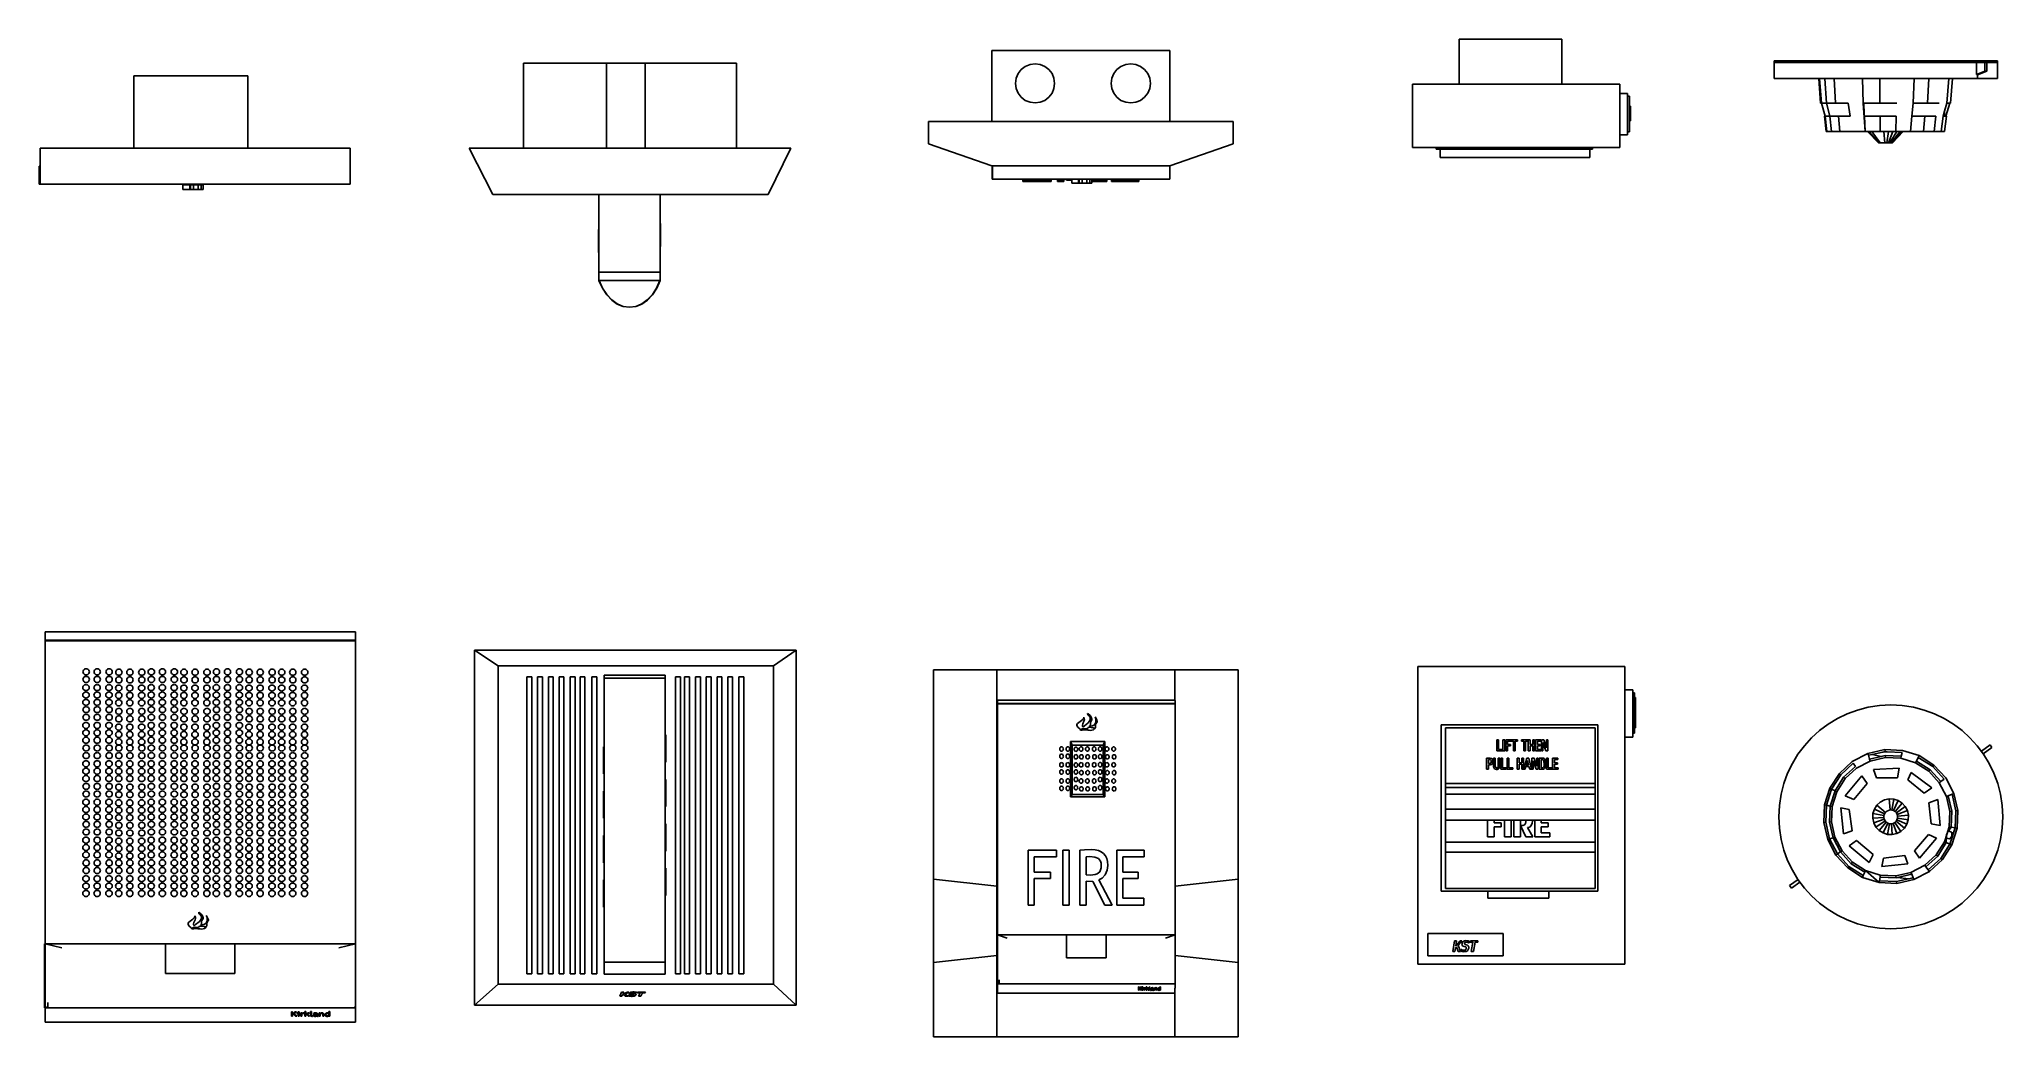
# Model space of a CAD drawing. Header units: inches. Extents: x 710 to 5347, y 114 to 2471.
import ezdxf

# ---------------------------------------------------------------- set-up
doc = ezdxf.new("R2010")
doc.units = ezdxf.units.IN
doc.header["$MEASUREMENT"] = 0
doc.layers.add('Edges', color=7, linetype='Continuous')

# ---------------------------------------------------------------- blocks, each defined once
blk = doc.blocks.new('fire alarm fr')
at = {"layer": 'Edges'}
for p, q in [((-1661.2, 1257.5), (-2393.7, 1257.5)), ((-2393.7, 1237.4), (-2393.7, 1257.5)), ((-1661.2, 1237.4), (-1661.2, 1257.5)), ((-1661.2, 1237.4), (-2393.7, 1237.4)), ((-2393.7, 1237.4), (-2393.7, 1235.8)), ((-2393.7, 1235.8), (-2186.3, 1235.8)), ((-2393.7, 1235.8), (-2393.7, 520.1)), ((-2186.3, 1235.8), (-2188.2, 1235.8)), ((-2188.2, 1235.8), (-1661.2, 1235.8)), ((-1661.2, 1235.8), (-1661.2, 1237.4)), ((-1661.2, 520.1), (-1661.2, 1235.8)), ((-1380, 375), (-1380, 1214.1)), ((-1380, 1214.1), (-620.3, 1214.1)), ((-1380, 1214.1), (-1324.3, 1176.7)), ((-620.3, 1214.1), (-673.8, 1176.7)), ((-620.3, 1214.1), (-620.3, 375)), ((-2304.2, 1164.5), (-2304.4, 1162.7)), ((-2304.4, 1162.7), (-2304.2, 1160.8)), ((-2303.4, 1166.3), (-2304.2, 1164.5)), ((-2304.2, 1160.8), (-2303.4, 1159.1)), ((-2302.2, 1167.7), (-2303.4, 1166.3)), ((-2300.7, 1168.9), (-2302.2, 1167.7)), ((-2298.9, 1169.6), (-2300.7, 1168.9)), ((-2296.9, 1169.8), (-2298.9, 1169.6)), ((-2295, 1169.6), (-2296.9, 1169.8)), ((-2293.2, 1168.9), (-2295, 1169.6)), ((-2291.6, 1167.7), (-2293.2, 1168.9)), ((-2290.4, 1166.3), (-2291.6, 1167.7)), ((-2289.7, 1164.5), (-2290.4, 1166.3)), ((-2290.4, 1159.1), (-2289.7, 1160.8)), ((-2289.4, 1162.7), (-2289.7, 1164.5)), ((-2289.7, 1160.8), (-2289.4, 1162.7)), ((-2278.1, 1164.5), (-2278.3, 1162.7)), ((-2278.3, 1162.7), (-2278.1, 1160.8)), ((-2277.3, 1166.3), (-2278.1, 1164.5)), ((-2278.1, 1160.8), (-2277.3, 1159.1)), ((-2276.1, 1167.7), (-2277.3, 1166.3)), ((-2274.6, 1168.9), (-2276.1, 1167.7)), ((-2272.8, 1169.6), (-2274.6, 1168.9)), ((-2270.8, 1169.8), (-2272.8, 1169.6)), ((-2268.9, 1169.6), (-2270.8, 1169.8)), ((-2267.1, 1168.9), (-2268.9, 1169.6)), ((-2265.5, 1167.7), (-2267.1, 1168.9)), ((-2264.3, 1166.3), (-2265.5, 1167.7)), ((-2263.6, 1164.5), (-2264.3, 1166.3)), ((-2264.3, 1159.1), (-2263.6, 1160.8)), ((-2263.3, 1162.7), (-2263.6, 1164.5)), ((-2263.6, 1160.8), (-2263.3, 1162.7)), ((-2250, 1164.5), (-2250.2, 1162.7)), ((-2250.2, 1162.7), (-2250, 1160.8)), ((-2249.2, 1166.3), (-2250, 1164.5)), ((-2250, 1160.8), (-2249.2, 1159.1)), ((-2248, 1167.7), (-2249.2, 1166.3)), ((-2246.5, 1168.9), (-2248, 1167.7)), ((-2244.7, 1169.6), (-2246.5, 1168.9)), ((-2242.7, 1169.8), (-2244.7, 1169.6)), ((-2240.8, 1169.6), (-2242.7, 1169.8)), ((-2239, 1168.9), (-2240.8, 1169.6)), ((-2237.4, 1167.7), (-2239, 1168.9)), ((-2236.3, 1166.3), (-2237.4, 1167.7)), ((-2235.5, 1164.5), (-2236.3, 1166.3)), ((-2236.3, 1159.1), (-2235.5, 1160.8)), ((-2235.2, 1162.7), (-2235.5, 1164.5)), ((-2235.5, 1160.8), (-2235.2, 1162.7)), ((-2227, 1163.5), (-2227.2, 1161.7)), ((-2227.2, 1161.7), (-2227, 1159.8)), ((-2226.2, 1165.2), (-2227, 1163.5)), ((-2227, 1159.8), (-2226.2, 1158.1)), ((-2225, 1166.7), (-2226.2, 1165.2)), ((-2223.5, 1167.9), (-2225, 1166.7)), ((-2221.7, 1168.6), (-2223.5, 1167.9)), ((-2219.7, 1168.8), (-2221.7, 1168.6)), ((-2217.8, 1168.6), (-2219.7, 1168.8)), ((-2216, 1167.9), (-2217.8, 1168.6)), ((-2214.4, 1166.7), (-2216, 1167.9)), ((-2213.2, 1165.2), (-2214.4, 1166.7)), ((-2212.5, 1163.5), (-2213.2, 1165.2)), ((-2213.2, 1158.1), (-2212.5, 1159.8)), ((-2212.2, 1161.7), (-2212.5, 1163.5)), ((-2212.5, 1159.8), (-2212.2, 1161.7)), ((-2200.9, 1163.5), (-2201.1, 1161.7)), ((-2201.1, 1161.7), (-2200.9, 1159.8)), ((-2200.1, 1165.2), (-2200.9, 1163.5)), ((-2200.9, 1159.8), (-2200.1, 1158.1)), ((-2198.9, 1166.7), (-2200.1, 1165.2)), ((-2197.4, 1167.9), (-2198.9, 1166.7)), ((-2195.6, 1168.6), (-2197.4, 1167.9)), ((-2193.6, 1168.8), (-2195.6, 1168.6)), ((-2191.7, 1168.6), (-2193.6, 1168.8)), ((-2189.9, 1167.9), (-2191.7, 1168.6)), ((-2188.3, 1166.7), (-2189.9, 1167.9)), ((-2187.1, 1165.2), (-2188.3, 1166.7)), ((-2186.4, 1163.5), (-2187.1, 1165.2)), ((-2187.1, 1158.1), (-2186.4, 1159.8)), ((-2186.1, 1161.7), (-2186.4, 1163.5)), ((-2186.4, 1159.8), (-2186.1, 1161.7)), ((-2172.8, 1163.5), (-2173, 1161.7)), ((-2173, 1161.7), (-2172.8, 1159.8)), ((-2172, 1165.2), (-2172.8, 1163.5)), ((-2172.8, 1159.8), (-2172, 1158.1)), ((-2170.8, 1166.7), (-2172, 1165.2)), ((-2169.3, 1167.9), (-2170.8, 1166.7)), ((-2167.5, 1168.6), (-2169.3, 1167.9)), ((-2165.5, 1168.8), (-2167.5, 1168.6)), ((-2163.6, 1168.6), (-2165.5, 1168.8)), ((-2161.8, 1167.9), (-2163.6, 1168.6)), ((-2160.2, 1166.7), (-2161.8, 1167.9)), ((-2159.1, 1165.2), (-2160.2, 1166.7)), ((-2158.3, 1163.5), (-2159.1, 1165.2)), ((-2159.1, 1158.1), (-2158.3, 1159.8)), ((-2158, 1161.7), (-2158.3, 1163.5)), ((-2158.3, 1159.8), (-2158, 1161.7)), ((-2150.2, 1164.5), (-2150.5, 1162.7)), ((-2150.5, 1162.7), (-2150.2, 1160.8)), ((-2149.5, 1166.3), (-2150.2, 1164.5)), ((-2150.2, 1160.8), (-2149.5, 1159.1)), ((-2148.3, 1167.7), (-2149.5, 1166.3)), ((-2146.8, 1168.9), (-2148.3, 1167.7)), ((-2145, 1169.6), (-2146.8, 1168.9)), ((-2143, 1169.8), (-2145, 1169.6)), ((-2141.1, 1169.6), (-2143, 1169.8)), ((-2139.3, 1168.9), (-2141.1, 1169.6)), ((-2137.7, 1167.7), (-2139.3, 1168.9)), ((-2136.5, 1166.3), (-2137.7, 1167.7)), ((-2135.8, 1164.5), (-2136.5, 1166.3)), ((-2136.5, 1159.1), (-2135.8, 1160.8)), ((-2135.5, 1162.7), (-2135.8, 1164.5)), ((-2135.8, 1160.8), (-2135.5, 1162.7)), ((-2124.1, 1164.5), (-2124.4, 1162.7)), ((-2124.4, 1162.7), (-2124.1, 1160.8)), ((-2123.4, 1166.3), (-2124.1, 1164.5)), ((-2124.1, 1160.8), (-2123.4, 1159.1)), ((-2122.2, 1167.7), (-2123.4, 1166.3)), ((-2120.6, 1168.9), (-2122.2, 1167.7)), ((-2118.8, 1169.6), (-2120.6, 1168.9)), ((-2116.9, 1169.8), (-2118.8, 1169.6)), ((-2115, 1169.6), (-2116.9, 1169.8)), ((-2113.1, 1168.9), (-2115, 1169.6)), ((-2111.6, 1167.7), (-2113.1, 1168.9)), ((-2110.4, 1166.3), (-2111.6, 1167.7)), ((-2109.7, 1164.5), (-2110.4, 1166.3)), ((-2110.4, 1159.1), (-2109.7, 1160.8)), ((-2109.4, 1162.7), (-2109.7, 1164.5)), ((-2109.7, 1160.8), (-2109.4, 1162.7)), ((-2096.1, 1164.5), (-2096.3, 1162.7)), ((-2096.3, 1162.7), (-2096.1, 1160.8)), ((-2095.3, 1166.3), (-2096.1, 1164.5)), ((-2096.1, 1160.8), (-2095.3, 1159.1)), ((-2094.1, 1167.7), (-2095.3, 1166.3)), ((-2092.6, 1168.9), (-2094.1, 1167.7)), ((-2090.8, 1169.6), (-2092.6, 1168.9)), ((-2088.8, 1169.8), (-2090.8, 1169.6)), ((-2086.9, 1169.6), (-2088.8, 1169.8)), ((-2085.1, 1168.9), (-2086.9, 1169.6)), ((-2083.5, 1167.7), (-2085.1, 1168.9)), ((-2082.3, 1166.3), (-2083.5, 1167.7)), ((-2081.6, 1164.5), (-2082.3, 1166.3)), ((-2082.3, 1159.1), (-2081.6, 1160.8)), ((-2081.3, 1162.7), (-2081.6, 1164.5)), ((-2081.6, 1160.8), (-2081.3, 1162.7)), ((-2073, 1163.5), (-2073.3, 1161.7)), ((-2073.3, 1161.7), (-2073, 1159.8)), ((-2072.3, 1165.2), (-2073, 1163.5)), ((-2073, 1159.8), (-2072.3, 1158.1)), ((-2071.1, 1166.7), (-2072.3, 1165.2)), ((-2069.6, 1167.9), (-2071.1, 1166.7)), ((-2067.8, 1168.6), (-2069.6, 1167.9)), ((-2065.8, 1168.8), (-2067.8, 1168.6)), ((-2063.9, 1168.6), (-2065.8, 1168.8)), ((-2062.1, 1167.9), (-2063.9, 1168.6)), ((-2060.5, 1166.7), (-2062.1, 1167.9)), ((-2059.3, 1165.2), (-2060.5, 1166.7)), ((-2058.6, 1163.5), (-2059.3, 1165.2)), ((-2059.3, 1158.1), (-2058.6, 1159.8)), ((-2058.3, 1161.7), (-2058.6, 1163.5)), ((-2058.6, 1159.8), (-2058.3, 1161.7)), ((-2046.9, 1163.5), (-2047.2, 1161.7)), ((-2047.2, 1161.7), (-2046.9, 1159.8)), ((-2046.2, 1165.2), (-2046.9, 1163.5)), ((-2046.9, 1159.8), (-2046.2, 1158.1)), ((-2045, 1166.7), (-2046.2, 1165.2)), ((-2043.4, 1167.9), (-2045, 1166.7)), ((-2041.6, 1168.6), (-2043.4, 1167.9)), ((-2039.7, 1168.8), (-2041.6, 1168.6)), ((-2037.8, 1168.6), (-2039.7, 1168.8)), ((-2035.9, 1167.9), (-2037.8, 1168.6)), ((-2034.4, 1166.7), (-2035.9, 1167.9)), ((-2033.2, 1165.2), (-2034.4, 1166.7)), ((-2032.5, 1163.5), (-2033.2, 1165.2)), ((-2033.2, 1158.1), (-2032.5, 1159.8)), ((-2032.2, 1161.7), (-2032.5, 1163.5)), ((-2032.5, 1159.8), (-2032.2, 1161.7)), ((-2018.9, 1163.5), (-2019.1, 1161.7)), ((-2019.1, 1161.7), (-2018.9, 1159.8)), ((-2018.1, 1165.2), (-2018.9, 1163.5)), ((-2018.9, 1159.8), (-2018.1, 1158.1)), ((-2016.9, 1166.7), (-2018.1, 1165.2)), ((-2015.4, 1167.9), (-2016.9, 1166.7)), ((-2013.6, 1168.6), (-2015.4, 1167.9)), ((-2011.6, 1168.8), (-2013.6, 1168.6)), ((-2009.7, 1168.6), (-2011.6, 1168.8)), ((-2007.9, 1167.9), (-2009.7, 1168.6)), ((-2006.3, 1166.7), (-2007.9, 1167.9)), ((-2005.1, 1165.2), (-2006.3, 1166.7)), ((-2004.4, 1163.5), (-2005.1, 1165.2)), ((-2005.1, 1158.1), (-2004.4, 1159.8)), ((-2004.1, 1161.7), (-2004.4, 1163.5)), ((-2004.4, 1159.8), (-2004.1, 1161.7)), ((-1996.4, 1164.5), (-1996.7, 1162.7)), ((-1996.7, 1162.7), (-1996.4, 1160.8)), ((-1995.7, 1166.3), (-1996.4, 1164.5)), ((-1996.4, 1160.8), (-1995.7, 1159.1)), ((-1994.5, 1167.7), (-1995.7, 1166.3)), ((-1992.9, 1168.9), (-1994.5, 1167.7)), ((-1991.1, 1169.6), (-1992.9, 1168.9)), ((-1989.2, 1169.8), (-1991.1, 1169.6)), ((-1987.2, 1169.6), (-1989.2, 1169.8)), ((-1985.4, 1168.9), (-1987.2, 1169.6)), ((-1983.9, 1167.7), (-1985.4, 1168.9)), ((-1982.7, 1166.3), (-1983.9, 1167.7)), ((-1981.9, 1164.5), (-1982.7, 1166.3)), ((-1982.7, 1159.1), (-1981.9, 1160.8)), ((-1981.7, 1162.7), (-1981.9, 1164.5)), ((-1981.9, 1160.8), (-1981.7, 1162.7)), ((-1970.3, 1164.5), (-1970.5, 1162.7)), ((-1970.5, 1162.7), (-1970.3, 1160.8)), ((-1969.5, 1166.3), (-1970.3, 1164.5)), ((-1970.3, 1160.8), (-1969.5, 1159.1)), ((-1968.4, 1167.7), (-1969.5, 1166.3)), ((-1966.8, 1168.9), (-1968.4, 1167.7)), ((-1965, 1169.6), (-1966.8, 1168.9)), ((-1963.1, 1169.8), (-1965, 1169.6)), ((-1961.1, 1169.6), (-1963.1, 1169.8)), ((-1959.3, 1168.9), (-1961.1, 1169.6)), ((-1957.8, 1167.7), (-1959.3, 1168.9)), ((-1956.6, 1166.3), (-1957.8, 1167.7)), ((-1955.8, 1164.5), (-1956.6, 1166.3)), ((-1956.6, 1159.1), (-1955.8, 1160.8)), ((-1955.6, 1162.7), (-1955.8, 1164.5)), ((-1955.8, 1160.8), (-1955.6, 1162.7)), ((-1942.2, 1164.5), (-1942.5, 1162.7)), ((-1942.5, 1162.7), (-1942.2, 1160.8)), ((-1941.5, 1166.3), (-1942.2, 1164.5)), ((-1942.2, 1160.8), (-1941.5, 1159.1)), ((-1940.3, 1167.7), (-1941.5, 1166.3)), ((-1938.7, 1168.9), (-1940.3, 1167.7)), ((-1936.9, 1169.6), (-1938.7, 1168.9)), ((-1935, 1169.8), (-1936.9, 1169.6)), ((-1933, 1169.6), (-1935, 1169.8)), ((-1931.2, 1168.9), (-1933, 1169.6)), ((-1929.7, 1167.7), (-1931.2, 1168.9)), ((-1928.5, 1166.3), (-1929.7, 1167.7)), ((-1927.7, 1164.5), (-1928.5, 1166.3)), ((-1928.5, 1159.1), (-1927.7, 1160.8)), ((-1927.5, 1162.7), (-1927.7, 1164.5)), ((-1927.7, 1160.8), (-1927.5, 1162.7)), ((-1919.2, 1163.5), (-1919.5, 1161.7)), ((-1919.5, 1161.7), (-1919.2, 1159.8)), ((-1918.5, 1165.2), (-1919.2, 1163.5)), ((-1919.2, 1159.8), (-1918.5, 1158.1)), ((-1917.3, 1166.7), (-1918.5, 1165.2)), ((-1915.7, 1167.9), (-1917.3, 1166.7)), ((-1913.9, 1168.6), (-1915.7, 1167.9)), ((-1912, 1168.8), (-1913.9, 1168.6)), ((-1910, 1168.6), (-1912, 1168.8)), ((-1908.2, 1167.9), (-1910, 1168.6)), ((-1906.7, 1166.7), (-1908.2, 1167.9)), ((-1905.5, 1165.2), (-1906.7, 1166.7)), ((-1904.7, 1163.5), (-1905.5, 1165.2)), ((-1905.5, 1158.1), (-1904.7, 1159.8)), ((-1904.5, 1161.7), (-1904.7, 1163.5)), ((-1904.7, 1159.8), (-1904.5, 1161.7)), ((-1893.1, 1163.5), (-1893.3, 1161.7)), ((-1893.3, 1161.7), (-1893.1, 1159.8)), ((-1892.3, 1165.2), (-1893.1, 1163.5)), ((-1893.1, 1159.8), (-1892.3, 1158.1)), ((-1891.2, 1166.7), (-1892.3, 1165.2)), ((-1889.6, 1167.9), (-1891.2, 1166.7)), ((-1887.8, 1168.6), (-1889.6, 1167.9)), ((-1885.9, 1168.8), (-1887.8, 1168.6)), ((-1883.9, 1168.6), (-1885.9, 1168.8)), ((-1882.1, 1167.9), (-1883.9, 1168.6)), ((-1880.6, 1166.7), (-1882.1, 1167.9)), ((-1879.4, 1165.2), (-1880.6, 1166.7)), ((-1878.6, 1163.5), (-1879.4, 1165.2)), ((-1879.4, 1158.1), (-1878.6, 1159.8)), ((-1878.4, 1161.7), (-1878.6, 1163.5)), ((-1878.6, 1159.8), (-1878.4, 1161.7)), ((-1865, 1163.5), (-1865.3, 1161.7)), ((-1865.3, 1161.7), (-1865, 1159.8)), ((-1864.3, 1165.2), (-1865, 1163.5)), ((-1865, 1159.8), (-1864.3, 1158.1)), ((-1863.1, 1166.7), (-1864.3, 1165.2)), ((-1861.5, 1167.9), (-1863.1, 1166.7)), ((-1859.7, 1168.6), (-1861.5, 1167.9)), ((-1857.8, 1168.8), (-1859.7, 1168.6)), ((-1855.8, 1168.6), (-1857.8, 1168.8)), ((-1854, 1167.9), (-1855.8, 1168.6)), ((-1852.5, 1166.7), (-1854, 1167.9)), ((-1851.3, 1165.2), (-1852.5, 1166.7)), ((-1850.5, 1163.5), (-1851.3, 1165.2)), ((-1851.3, 1158.1), (-1850.5, 1159.8)), ((-1850.3, 1161.7), (-1850.5, 1163.5)), ((-1850.5, 1159.8), (-1850.3, 1161.7)), ((-1842.3, 1163.5), (-1842.6, 1161.7)), ((-1842.6, 1161.7), (-1842.3, 1159.8)), ((-1841.6, 1165.2), (-1842.3, 1163.5)), ((-1842.3, 1159.8), (-1841.6, 1158.1)), ((-1840.4, 1166.7), (-1841.6, 1165.2)), ((-1838.8, 1167.9), (-1840.4, 1166.7)), ((-1837, 1168.6), (-1838.8, 1167.9)), ((-1835.1, 1168.8), (-1837, 1168.6)), ((-1833.2, 1168.6), (-1835.1, 1168.8)), ((-1831.3, 1167.9), (-1833.2, 1168.6)), ((-1829.8, 1166.7), (-1831.3, 1167.9)), ((-1828.6, 1165.2), (-1829.8, 1166.7)), ((-1827.9, 1163.5), (-1828.6, 1165.2)), ((-1828.6, 1158.1), (-1827.9, 1159.8)), ((-1827.6, 1161.7), (-1827.9, 1163.5)), ((-1827.9, 1159.8), (-1827.6, 1161.7)), ((-1816.2, 1163.5), (-1816.5, 1161.7)), ((-1816.5, 1161.7), (-1816.2, 1159.8)), ((-1815.5, 1165.2), (-1816.2, 1163.5)), ((-1816.2, 1159.8), (-1815.5, 1158.1)), ((-1814.3, 1166.7), (-1815.5, 1165.2)), ((-1812.7, 1167.9), (-1814.3, 1166.7)), ((-1810.9, 1168.6), (-1812.7, 1167.9)), ((-1809, 1168.8), (-1810.9, 1168.6)), ((-1807, 1168.6), (-1809, 1168.8)), ((-1805.2, 1167.9), (-1807, 1168.6)), ((-1803.7, 1166.7), (-1805.2, 1167.9)), ((-1802.5, 1165.2), (-1803.7, 1166.7)), ((-1801.7, 1163.5), (-1802.5, 1165.2)), ((-1802.5, 1158.1), (-1801.7, 1159.8)), ((-1801.5, 1161.7), (-1801.7, 1163.5)), ((-1801.7, 1159.8), (-1801.5, 1161.7)), ((-1788.1, 1163.5), (-1788.4, 1161.7)), ((-1788.4, 1161.7), (-1788.1, 1159.8)), ((-1787.4, 1165.2), (-1788.1, 1163.5)), ((-1788.1, 1159.8), (-1787.4, 1158.1)), ((-1786.2, 1166.7), (-1787.4, 1165.2)), ((-1784.6, 1167.9), (-1786.2, 1166.7)), ((-1782.8, 1168.6), (-1784.6, 1167.9)), ((-1780.9, 1168.8), (-1782.8, 1168.6)), ((-1779, 1168.6), (-1780.9, 1168.8)), ((-1777.2, 1167.9), (-1779, 1168.6)), ((-1775.6, 1166.7), (-1777.2, 1167.9)), ((-1774.4, 1165.2), (-1775.6, 1166.7)), ((-1773.7, 1163.5), (-1774.4, 1165.2)), ((-1774.4, 1158.1), (-1773.7, 1159.8)), ((-1773.4, 1161.7), (-1773.7, 1163.5)), ((-1773.7, 1159.8), (-1773.4, 1161.7)), ((-673.8, 1176.7), (-1324.3, 1176.7)), ((-1324.3, 1176.7), (-1324.3, 424.4)), ((-673.8, 424.4), (-673.8, 1176.7)), ((-146.3, 1167.3), (-295.7, 1167.3)), ((-295.7, 1167.3), (-295.7, 672.4)), ((274.1, 1167.3), (-146.3, 1167.3)), ((-146.3, 1167.3), (-146.3, 1096)), ((423.6, 1167.3), (274.1, 1167.3)), ((274.1, 1167.3), (274.1, 1096)), ((423.6, 1167.3), (423.6, 672.4)), ((1336.9, 1175.4), (847.5, 1175.4)), ((847.5, 1175.4), (847.5, 472.1)), ((1336.9, 1119.8), (1336.9, 1175.4)), ((-2304.4, 1127.3), (-2304.7, 1125.4)), ((-2304.7, 1125.4), (-2304.4, 1123.6)), ((-2304.2, 1146.6), (-2304.4, 1144.7)), ((-2304.4, 1144.7), (-2304.2, 1142.9)), ((-2303.7, 1129), (-2304.4, 1127.3)), ((-2304.4, 1123.6), (-2303.7, 1121.8)), ((-2303.4, 1148.3), (-2304.2, 1146.6)), ((-2304.2, 1142.9), (-2303.4, 1141.1)), ((-2302.5, 1130.5), (-2303.7, 1129)), ((-2303.7, 1121.8), (-2302.5, 1120.4)), ((-2302.5, 1113), (-2303.7, 1111.5)), ((-2303.4, 1159.1), (-2302.2, 1157.6)), ((-2302.2, 1149.8), (-2303.4, 1148.3)), ((-2303.4, 1141.1), (-2302.2, 1139.7)), ((-2300.9, 1131.6), (-2302.5, 1130.5)), ((-2302.5, 1120.4), (-2300.9, 1119.2)), ((-2300.9, 1114.1), (-2302.5, 1113)), ((-2302.2, 1157.6), (-2300.7, 1156.5)), ((-2300.7, 1150.9), (-2302.2, 1149.8)), ((-2302.2, 1139.7), (-2300.7, 1138.5)), ((-2299.1, 1132.3), (-2300.9, 1131.6)), ((-2300.9, 1119.2), (-2299.1, 1118.5)), ((-2299.1, 1114.8), (-2300.9, 1114.1)), ((-2300.7, 1156.5), (-2298.9, 1155.8)), ((-2298.9, 1151.6), (-2300.7, 1150.9)), ((-2300.7, 1138.5), (-2298.9, 1137.8)), ((-2297.2, 1132.6), (-2299.1, 1132.3)), ((-2299.1, 1118.5), (-2297.2, 1118.3)), ((-2297.2, 1115.1), (-2299.1, 1114.8)), ((-2298.9, 1155.8), (-2296.9, 1155.5)), ((-2296.9, 1151.9), (-2298.9, 1151.6)), ((-2298.9, 1137.8), (-2296.9, 1137.6)), ((-2295.2, 1132.3), (-2297.2, 1132.6)), ((-2297.2, 1118.3), (-2295.2, 1118.5)), ((-2295.2, 1114.8), (-2297.2, 1115.1)), ((-2296.9, 1155.5), (-2295, 1155.8)), ((-2295, 1151.6), (-2296.9, 1151.9)), ((-2296.9, 1137.6), (-2295, 1137.8)), ((-2293.4, 1131.6), (-2295.2, 1132.3)), ((-2295.2, 1118.5), (-2293.4, 1119.2)), ((-2293.4, 1114.1), (-2295.2, 1114.8)), ((-2295, 1155.8), (-2293.2, 1156.5)), ((-2293.2, 1150.9), (-2295, 1151.6)), ((-2295, 1137.8), (-2293.2, 1138.5)), ((-2291.9, 1130.5), (-2293.4, 1131.6)), ((-2293.4, 1119.2), (-2291.9, 1120.4)), ((-2291.9, 1113), (-2293.4, 1114.1)), ((-2293.2, 1156.5), (-2291.6, 1157.6)), ((-2291.6, 1149.8), (-2293.2, 1150.9)), ((-2293.2, 1138.5), (-2291.6, 1139.7)), ((-2290.7, 1129), (-2291.9, 1130.5)), ((-2291.9, 1120.4), (-2290.7, 1121.8)), ((-2290.7, 1111.5), (-2291.9, 1113)), ((-2291.6, 1157.6), (-2290.4, 1159.1)), ((-2290.4, 1148.3), (-2291.6, 1149.8)), ((-2291.6, 1139.7), (-2290.4, 1141.1)), ((-2289.9, 1127.3), (-2290.7, 1129)), ((-2290.7, 1121.8), (-2289.9, 1123.6)), ((-2289.7, 1146.6), (-2290.4, 1148.3)), ((-2290.4, 1141.1), (-2289.7, 1142.9)), ((-2289.7, 1125.4), (-2289.9, 1127.3)), ((-2289.9, 1123.6), (-2289.7, 1125.4)), ((-2289.4, 1144.7), (-2289.7, 1146.6)), ((-2289.7, 1142.9), (-2289.4, 1144.7)), ((-2278.3, 1127.3), (-2278.5, 1125.4)), ((-2278.5, 1125.4), (-2278.3, 1123.6)), ((-2278.1, 1146.6), (-2278.3, 1144.7)), ((-2278.3, 1144.7), (-2278.1, 1142.9)), ((-2277.5, 1129), (-2278.3, 1127.3)), ((-2278.3, 1123.6), (-2277.5, 1121.8)), ((-2277.3, 1148.3), (-2278.1, 1146.6)), ((-2278.1, 1142.9), (-2277.3, 1141.1)), ((-2276.4, 1130.5), (-2277.5, 1129)), ((-2277.5, 1121.8), (-2276.4, 1120.4)), ((-2276.4, 1113), (-2277.5, 1111.5)), ((-2277.3, 1159.1), (-2276.1, 1157.6)), ((-2276.1, 1149.8), (-2277.3, 1148.3)), ((-2277.3, 1141.1), (-2276.1, 1139.7)), ((-2274.8, 1131.6), (-2276.4, 1130.5)), ((-2276.4, 1120.4), (-2274.8, 1119.2)), ((-2274.8, 1114.1), (-2276.4, 1113)), ((-2276.1, 1157.6), (-2274.6, 1156.5)), ((-2274.6, 1150.9), (-2276.1, 1149.8)), ((-2276.1, 1139.7), (-2274.6, 1138.5)), ((-2273, 1132.3), (-2274.8, 1131.6)), ((-2274.8, 1119.2), (-2273, 1118.5)), ((-2273, 1114.8), (-2274.8, 1114.1)), ((-2274.6, 1156.5), (-2272.8, 1155.8)), ((-2272.8, 1151.6), (-2274.6, 1150.9)), ((-2274.6, 1138.5), (-2272.8, 1137.8)), ((-2271.1, 1132.6), (-2273, 1132.3)), ((-2273, 1118.5), (-2271.1, 1118.3)), ((-2271.1, 1115.1), (-2273, 1114.8)), ((-2272.8, 1155.8), (-2270.8, 1155.5)), ((-2270.8, 1151.9), (-2272.8, 1151.6)), ((-2272.8, 1137.8), (-2270.8, 1137.6)), ((-2269.1, 1132.3), (-2271.1, 1132.6)), ((-2271.1, 1118.3), (-2269.1, 1118.5)), ((-2269.1, 1114.8), (-2271.1, 1115.1)), ((-2270.8, 1155.5), (-2268.9, 1155.8)), ((-2268.9, 1151.6), (-2270.8, 1151.9)), ((-2270.8, 1137.6), (-2268.9, 1137.8)), ((-2267.3, 1131.6), (-2269.1, 1132.3)), ((-2269.1, 1118.5), (-2267.3, 1119.2)), ((-2267.3, 1114.1), (-2269.1, 1114.8)), ((-2268.9, 1155.8), (-2267.1, 1156.5)), ((-2267.1, 1150.9), (-2268.9, 1151.6)), ((-2268.9, 1137.8), (-2267.1, 1138.5)), ((-2265.8, 1130.5), (-2267.3, 1131.6)), ((-2267.3, 1119.2), (-2265.8, 1120.4)), ((-2265.8, 1113), (-2267.3, 1114.1)), ((-2267.1, 1156.5), (-2265.5, 1157.6)), ((-2265.5, 1149.8), (-2267.1, 1150.9)), ((-2267.1, 1138.5), (-2265.5, 1139.7)), ((-2264.6, 1129), (-2265.8, 1130.5)), ((-2265.8, 1120.4), (-2264.6, 1121.8)), ((-2264.6, 1111.5), (-2265.8, 1113)), ((-2265.5, 1157.6), (-2264.3, 1159.1)), ((-2264.3, 1148.3), (-2265.5, 1149.8)), ((-2265.5, 1139.7), (-2264.3, 1141.1)), ((-2263.8, 1127.3), (-2264.6, 1129)), ((-2264.6, 1121.8), (-2263.8, 1123.6)), ((-2263.6, 1146.6), (-2264.3, 1148.3)), ((-2264.3, 1141.1), (-2263.6, 1142.9)), ((-2263.6, 1125.4), (-2263.8, 1127.3)), ((-2263.8, 1123.6), (-2263.6, 1125.4)), ((-2263.3, 1144.7), (-2263.6, 1146.6)), ((-2263.6, 1142.9), (-2263.3, 1144.7)), ((-2250.2, 1127.3), (-2250.5, 1125.4)), ((-2250.5, 1125.4), (-2250.2, 1123.6)), ((-2250, 1146.6), (-2250.2, 1144.7)), ((-2250.2, 1144.7), (-2250, 1142.9)), ((-2249.5, 1129), (-2250.2, 1127.3)), ((-2250.2, 1123.6), (-2249.5, 1121.8)), ((-2249.2, 1148.3), (-2250, 1146.6)), ((-2250, 1142.9), (-2249.2, 1141.1)), ((-2248.3, 1130.5), (-2249.5, 1129)), ((-2249.5, 1121.8), (-2248.3, 1120.4)), ((-2248.3, 1113), (-2249.5, 1111.5)), ((-2249.2, 1159.1), (-2248, 1157.6)), ((-2248, 1149.8), (-2249.2, 1148.3)), ((-2249.2, 1141.1), (-2248, 1139.7)), ((-2246.7, 1131.6), (-2248.3, 1130.5)), ((-2248.3, 1120.4), (-2246.7, 1119.2)), ((-2246.7, 1114.1), (-2248.3, 1113)), ((-2248, 1157.6), (-2246.5, 1156.5)), ((-2246.5, 1150.9), (-2248, 1149.8)), ((-2248, 1139.7), (-2246.5, 1138.5)), ((-2244.9, 1132.3), (-2246.7, 1131.6)), ((-2246.7, 1119.2), (-2244.9, 1118.5)), ((-2244.9, 1114.8), (-2246.7, 1114.1)), ((-2246.5, 1156.5), (-2244.7, 1155.8)), ((-2244.7, 1151.6), (-2246.5, 1150.9)), ((-2246.5, 1138.5), (-2244.7, 1137.8)), ((-2243, 1132.6), (-2244.9, 1132.3)), ((-2244.9, 1118.5), (-2243, 1118.3)), ((-2243, 1115.1), (-2244.9, 1114.8)), ((-2244.7, 1155.8), (-2242.7, 1155.5)), ((-2242.7, 1151.9), (-2244.7, 1151.6)), ((-2244.7, 1137.8), (-2242.7, 1137.6)), ((-2241, 1132.3), (-2243, 1132.6)), ((-2243, 1118.3), (-2241, 1118.5)), ((-2241, 1114.8), (-2243, 1115.1)), ((-2242.7, 1155.5), (-2240.8, 1155.8)), ((-2240.8, 1151.6), (-2242.7, 1151.9)), ((-2242.7, 1137.6), (-2240.8, 1137.8)), ((-2239.2, 1131.6), (-2241, 1132.3)), ((-2241, 1118.5), (-2239.2, 1119.2)), ((-2239.2, 1114.1), (-2241, 1114.8)), ((-2240.8, 1155.8), (-2239, 1156.5)), ((-2239, 1150.9), (-2240.8, 1151.6)), ((-2240.8, 1137.8), (-2239, 1138.5)), ((-2237.7, 1130.5), (-2239.2, 1131.6)), ((-2239.2, 1119.2), (-2237.7, 1120.4)), ((-2237.7, 1113), (-2239.2, 1114.1)), ((-2239, 1156.5), (-2237.4, 1157.6)), ((-2237.4, 1149.8), (-2239, 1150.9)), ((-2239, 1138.5), (-2237.4, 1139.7)), ((-2236.5, 1129), (-2237.7, 1130.5)), ((-2237.7, 1120.4), (-2236.5, 1121.8)), ((-2236.5, 1111.5), (-2237.7, 1113)), ((-2237.4, 1157.6), (-2236.3, 1159.1)), ((-2236.3, 1148.3), (-2237.4, 1149.8)), ((-2237.4, 1139.7), (-2236.3, 1141.1)), ((-2235.7, 1127.3), (-2236.5, 1129)), ((-2236.5, 1121.8), (-2235.7, 1123.6)), ((-2235.5, 1146.6), (-2236.3, 1148.3)), ((-2236.3, 1141.1), (-2235.5, 1142.9)), ((-2235.5, 1125.4), (-2235.7, 1127.3)), ((-2235.7, 1123.6), (-2235.5, 1125.4)), ((-2235.2, 1144.7), (-2235.5, 1146.6)), ((-2235.5, 1142.9), (-2235.2, 1144.7)), ((-2227.2, 1126.2), (-2227.5, 1124.4)), ((-2227.5, 1124.4), (-2227.2, 1122.5)), ((-2227, 1145.5), (-2227.2, 1143.7)), ((-2227.2, 1143.7), (-2227, 1141.8)), ((-2226.5, 1128), (-2227.2, 1126.2)), ((-2227.2, 1122.5), (-2226.5, 1120.8)), ((-2226.2, 1147.3), (-2227, 1145.5)), ((-2227, 1141.8), (-2226.2, 1140.1)), ((-2225.3, 1129.4), (-2226.5, 1128)), ((-2226.5, 1120.8), (-2225.3, 1119.3)), ((-2226.2, 1158.1), (-2225, 1156.6)), ((-2225, 1148.8), (-2226.2, 1147.3)), ((-2226.2, 1140.1), (-2225, 1138.6)), ((-2223.7, 1130.6), (-2225.3, 1129.4)), ((-2225.3, 1119.3), (-2223.7, 1118.2)), ((-2223.7, 1113.1), (-2225.3, 1112)), ((-2225, 1156.6), (-2223.5, 1155.5)), ((-2223.5, 1149.9), (-2225, 1148.8)), ((-2225, 1138.6), (-2223.5, 1137.5)), ((-2221.9, 1131.3), (-2223.7, 1130.6)), ((-2223.7, 1118.2), (-2221.9, 1117.5)), ((-2221.9, 1113.8), (-2223.7, 1113.1)), ((-2223.5, 1155.5), (-2221.7, 1154.8)), ((-2221.7, 1150.6), (-2223.5, 1149.9)), ((-2223.5, 1137.5), (-2221.7, 1136.8)), ((-2220, 1131.5), (-2221.9, 1131.3)), ((-2221.9, 1117.5), (-2220, 1117.2)), ((-2220, 1114.1), (-2221.9, 1113.8)), ((-2221.7, 1154.8), (-2219.7, 1154.5)), ((-2219.7, 1150.8), (-2221.7, 1150.6)), ((-2221.7, 1136.8), (-2219.7, 1136.5)), ((-2218, 1131.3), (-2220, 1131.5)), ((-2220, 1117.2), (-2218, 1117.5)), ((-2218, 1113.8), (-2220, 1114.1)), ((-2219.7, 1154.5), (-2217.8, 1154.8)), ((-2217.8, 1150.6), (-2219.7, 1150.8)), ((-2219.7, 1136.5), (-2217.8, 1136.8)), ((-2216.2, 1130.6), (-2218, 1131.3)), ((-2218, 1117.5), (-2216.2, 1118.2)), ((-2216.2, 1113.1), (-2218, 1113.8)), ((-2217.8, 1154.8), (-2216, 1155.5)), ((-2216, 1149.9), (-2217.8, 1150.6)), ((-2217.8, 1136.8), (-2216, 1137.5)), ((-2214.7, 1129.4), (-2216.2, 1130.6)), ((-2216.2, 1118.2), (-2214.7, 1119.3)), ((-2214.7, 1112), (-2216.2, 1113.1)), ((-2216, 1155.5), (-2214.4, 1156.6)), ((-2214.4, 1148.8), (-2216, 1149.9)), ((-2216, 1137.5), (-2214.4, 1138.6)), ((-2213.5, 1128), (-2214.7, 1129.4)), ((-2214.7, 1119.3), (-2213.5, 1120.8)), ((-2214.4, 1156.6), (-2213.2, 1158.1)), ((-2213.2, 1147.3), (-2214.4, 1148.8)), ((-2214.4, 1138.6), (-2213.2, 1140.1)), ((-2212.7, 1126.2), (-2213.5, 1128)), ((-2213.5, 1120.8), (-2212.7, 1122.5)), ((-2212.5, 1145.5), (-2213.2, 1147.3)), ((-2213.2, 1140.1), (-2212.5, 1141.8)), ((-2212.5, 1124.4), (-2212.7, 1126.2)), ((-2212.7, 1122.5), (-2212.5, 1124.4)), ((-2212.2, 1143.7), (-2212.5, 1145.5)), ((-2212.5, 1141.8), (-2212.2, 1143.7)), ((-2201.1, 1126.2), (-2201.3, 1124.4)), ((-2201.3, 1124.4), (-2201.1, 1122.5)), ((-2200.9, 1145.5), (-2201.1, 1143.7)), ((-2201.1, 1143.7), (-2200.9, 1141.8)), ((-2200.3, 1128), (-2201.1, 1126.2)), ((-2201.1, 1122.5), (-2200.3, 1120.8)), ((-2200.1, 1147.3), (-2200.9, 1145.5)), ((-2200.9, 1141.8), (-2200.1, 1140.1)), ((-2199.2, 1129.4), (-2200.3, 1128)), ((-2200.3, 1120.8), (-2199.2, 1119.3)), ((-2200.1, 1158.1), (-2198.9, 1156.6)), ((-2198.9, 1148.8), (-2200.1, 1147.3)), ((-2200.1, 1140.1), (-2198.9, 1138.6)), ((-2197.6, 1130.6), (-2199.2, 1129.4)), ((-2199.2, 1119.3), (-2197.6, 1118.2)), ((-2197.6, 1113.1), (-2199.2, 1112)), ((-2198.9, 1156.6), (-2197.4, 1155.5)), ((-2197.4, 1149.9), (-2198.9, 1148.8)), ((-2198.9, 1138.6), (-2197.4, 1137.5)), ((-2195.8, 1131.3), (-2197.6, 1130.6)), ((-2197.6, 1118.2), (-2195.8, 1117.5)), ((-2195.8, 1113.8), (-2197.6, 1113.1)), ((-2197.4, 1155.5), (-2195.6, 1154.8)), ((-2195.6, 1150.6), (-2197.4, 1149.9)), ((-2197.4, 1137.5), (-2195.6, 1136.8)), ((-2193.9, 1131.5), (-2195.8, 1131.3)), ((-2195.8, 1117.5), (-2193.9, 1117.2)), ((-2193.9, 1114.1), (-2195.8, 1113.8)), ((-2195.6, 1154.8), (-2193.6, 1154.5)), ((-2193.6, 1150.8), (-2195.6, 1150.6)), ((-2195.6, 1136.8), (-2193.6, 1136.5)), ((-2191.9, 1131.3), (-2193.9, 1131.5)), ((-2193.9, 1117.2), (-2191.9, 1117.5)), ((-2191.9, 1113.8), (-2193.9, 1114.1)), ((-2193.6, 1154.5), (-2191.7, 1154.8)), ((-2191.7, 1150.6), (-2193.6, 1150.8)), ((-2193.6, 1136.5), (-2191.7, 1136.8)), ((-2190.1, 1130.6), (-2191.9, 1131.3)), ((-2191.9, 1117.5), (-2190.1, 1118.2)), ((-2190.1, 1113.1), (-2191.9, 1113.8)), ((-2191.7, 1154.8), (-2189.9, 1155.5)), ((-2189.9, 1149.9), (-2191.7, 1150.6)), ((-2191.7, 1136.8), (-2189.9, 1137.5)), ((-2188.6, 1129.4), (-2190.1, 1130.6)), ((-2190.1, 1118.2), (-2188.6, 1119.3)), ((-2188.6, 1112), (-2190.1, 1113.1)), ((-2189.9, 1155.5), (-2188.3, 1156.6)), ((-2188.3, 1148.8), (-2189.9, 1149.9)), ((-2189.9, 1137.5), (-2188.3, 1138.6)), ((-2187.4, 1128), (-2188.6, 1129.4)), ((-2188.6, 1119.3), (-2187.4, 1120.8)), ((-2188.3, 1156.6), (-2187.1, 1158.1)), ((-2187.1, 1147.3), (-2188.3, 1148.8)), ((-2188.3, 1138.6), (-2187.1, 1140.1)), ((-2186.6, 1126.2), (-2187.4, 1128)), ((-2187.4, 1120.8), (-2186.6, 1122.5)), ((-2186.4, 1145.5), (-2187.1, 1147.3)), ((-2187.1, 1140.1), (-2186.4, 1141.8)), ((-2186.4, 1124.4), (-2186.6, 1126.2)), ((-2186.6, 1122.5), (-2186.4, 1124.4)), ((-2186.1, 1143.7), (-2186.4, 1145.5)), ((-2186.4, 1141.8), (-2186.1, 1143.7)), ((-2173, 1126.2), (-2173.3, 1124.4)), ((-2173.3, 1124.4), (-2173, 1122.5)), ((-2172.8, 1145.5), (-2173, 1143.7)), ((-2173, 1143.7), (-2172.8, 1141.8)), ((-2172.3, 1128), (-2173, 1126.2)), ((-2173, 1122.5), (-2172.3, 1120.8)), ((-2172, 1147.3), (-2172.8, 1145.5)), ((-2172.8, 1141.8), (-2172, 1140.1)), ((-2171.1, 1129.4), (-2172.3, 1128)), ((-2172.3, 1120.8), (-2171.1, 1119.3)), ((-2172, 1158.1), (-2170.8, 1156.6)), ((-2170.8, 1148.8), (-2172, 1147.3)), ((-2172, 1140.1), (-2170.8, 1138.6)), ((-2169.5, 1130.6), (-2171.1, 1129.4)), ((-2171.1, 1119.3), (-2169.5, 1118.2)), ((-2169.5, 1113.1), (-2171.1, 1112)), ((-2170.8, 1156.6), (-2169.3, 1155.5)), ((-2169.3, 1149.9), (-2170.8, 1148.8)), ((-2170.8, 1138.6), (-2169.3, 1137.5)), ((-2167.7, 1131.3), (-2169.5, 1130.6)), ((-2169.5, 1118.2), (-2167.7, 1117.5)), ((-2167.7, 1113.8), (-2169.5, 1113.1)), ((-2169.3, 1155.5), (-2167.5, 1154.8)), ((-2167.5, 1150.6), (-2169.3, 1149.9)), ((-2169.3, 1137.5), (-2167.5, 1136.8)), ((-2165.8, 1131.5), (-2167.7, 1131.3)), ((-2167.7, 1117.5), (-2165.8, 1117.2)), ((-2165.8, 1114.1), (-2167.7, 1113.8)), ((-2167.5, 1154.8), (-2165.5, 1154.5)), ((-2165.5, 1150.8), (-2167.5, 1150.6)), ((-2167.5, 1136.8), (-2165.5, 1136.5)), ((-2163.8, 1131.3), (-2165.8, 1131.5)), ((-2165.8, 1117.2), (-2163.8, 1117.5)), ((-2163.8, 1113.8), (-2165.8, 1114.1)), ((-2165.5, 1154.5), (-2163.6, 1154.8)), ((-2163.6, 1150.6), (-2165.5, 1150.8)), ((-2165.5, 1136.5), (-2163.6, 1136.8)), ((-2162, 1130.6), (-2163.8, 1131.3)), ((-2163.8, 1117.5), (-2162, 1118.2)), ((-2162, 1113.1), (-2163.8, 1113.8)), ((-2163.6, 1154.8), (-2161.8, 1155.5)), ((-2161.8, 1149.9), (-2163.6, 1150.6)), ((-2163.6, 1136.8), (-2161.8, 1137.5)), ((-2160.5, 1129.4), (-2162, 1130.6)), ((-2162, 1118.2), (-2160.5, 1119.3)), ((-2160.5, 1112), (-2162, 1113.1)), ((-2161.8, 1155.5), (-2160.2, 1156.6)), ((-2160.2, 1148.8), (-2161.8, 1149.9)), ((-2161.8, 1137.5), (-2160.2, 1138.6)), ((-2159.3, 1128), (-2160.5, 1129.4)), ((-2160.5, 1119.3), (-2159.3, 1120.8)), ((-2160.2, 1156.6), (-2159.1, 1158.1)), ((-2159.1, 1147.3), (-2160.2, 1148.8)), ((-2160.2, 1138.6), (-2159.1, 1140.1)), ((-2158.5, 1126.2), (-2159.3, 1128)), ((-2159.3, 1120.8), (-2158.5, 1122.5)), ((-2158.3, 1145.5), (-2159.1, 1147.3)), ((-2159.1, 1140.1), (-2158.3, 1141.8)), ((-2158.3, 1124.4), (-2158.5, 1126.2)), ((-2158.5, 1122.5), (-2158.3, 1124.4)), ((-2158, 1143.7), (-2158.3, 1145.5)), ((-2158.3, 1141.8), (-2158, 1143.7)), ((-2150.5, 1127.3), (-2150.7, 1125.4)), ((-2150.7, 1125.4), (-2150.5, 1123.6)), ((-2150.2, 1146.6), (-2150.5, 1144.7)), ((-2150.5, 1144.7), (-2150.2, 1142.9)), ((-2149.7, 1129), (-2150.5, 1127.3)), ((-2150.5, 1123.6), (-2149.7, 1121.8)), ((-2149.5, 1148.3), (-2150.2, 1146.6)), ((-2150.2, 1142.9), (-2149.5, 1141.1)), ((-2148.6, 1130.5), (-2149.7, 1129)), ((-2149.7, 1121.8), (-2148.6, 1120.4)), ((-2148.6, 1113), (-2149.7, 1111.5)), ((-2149.5, 1159.1), (-2148.3, 1157.6)), ((-2148.3, 1149.8), (-2149.5, 1148.3)), ((-2149.5, 1141.1), (-2148.3, 1139.7)), ((-2147, 1131.6), (-2148.6, 1130.5)), ((-2148.6, 1120.4), (-2147, 1119.2)), ((-2147, 1114.1), (-2148.6, 1113)), ((-2148.3, 1157.6), (-2146.8, 1156.5)), ((-2146.8, 1150.9), (-2148.3, 1149.8)), ((-2148.3, 1139.7), (-2146.8, 1138.5)), ((-2145.2, 1132.3), (-2147, 1131.6)), ((-2147, 1119.2), (-2145.2, 1118.5)), ((-2145.2, 1114.8), (-2147, 1114.1)), ((-2146.8, 1156.5), (-2145, 1155.8)), ((-2145, 1151.6), (-2146.8, 1150.9)), ((-2146.8, 1138.5), (-2145, 1137.8)), ((-2143.3, 1132.6), (-2145.2, 1132.3)), ((-2145.2, 1118.5), (-2143.3, 1118.3)), ((-2143.3, 1115.1), (-2145.2, 1114.8)), ((-2145, 1155.8), (-2143, 1155.5)), ((-2143, 1151.9), (-2145, 1151.6)), ((-2145, 1137.8), (-2143, 1137.6)), ((-2141.3, 1132.3), (-2143.3, 1132.6)), ((-2143.3, 1118.3), (-2141.3, 1118.5)), ((-2141.3, 1114.8), (-2143.3, 1115.1)), ((-2143, 1155.5), (-2141.1, 1155.8)), ((-2141.1, 1151.6), (-2143, 1151.9)), ((-2143, 1137.6), (-2141.1, 1137.8)), ((-2139.5, 1131.6), (-2141.3, 1132.3)), ((-2141.3, 1118.5), (-2139.5, 1119.2)), ((-2139.5, 1114.1), (-2141.3, 1114.8)), ((-2141.1, 1155.8), (-2139.3, 1156.5)), ((-2139.3, 1150.9), (-2141.1, 1151.6)), ((-2141.1, 1137.8), (-2139.3, 1138.5)), ((-2138, 1130.5), (-2139.5, 1131.6)), ((-2139.5, 1119.2), (-2138, 1120.4)), ((-2138, 1113), (-2139.5, 1114.1)), ((-2139.3, 1156.5), (-2137.7, 1157.6)), ((-2137.7, 1149.8), (-2139.3, 1150.9)), ((-2139.3, 1138.5), (-2137.7, 1139.7)), ((-2136.8, 1129), (-2138, 1130.5)), ((-2138, 1120.4), (-2136.8, 1121.8)), ((-2136.8, 1111.5), (-2138, 1113)), ((-2137.7, 1157.6), (-2136.5, 1159.1)), ((-2136.5, 1148.3), (-2137.7, 1149.8)), ((-2137.7, 1139.7), (-2136.5, 1141.1)), ((-2136, 1127.3), (-2136.8, 1129)), ((-2136.8, 1121.8), (-2136, 1123.6)), ((-2135.8, 1146.6), (-2136.5, 1148.3)), ((-2136.5, 1141.1), (-2135.8, 1142.9)), ((-2135.8, 1125.4), (-2136, 1127.3)), ((-2136, 1123.6), (-2135.8, 1125.4)), ((-2135.5, 1144.7), (-2135.8, 1146.6)), ((-2135.8, 1142.9), (-2135.5, 1144.7)), ((-2124.4, 1127.3), (-2124.6, 1125.4)), ((-2124.6, 1125.4), (-2124.4, 1123.6)), ((-2124.1, 1146.6), (-2124.4, 1144.7)), ((-2124.4, 1144.7), (-2124.1, 1142.9)), ((-2123.6, 1129), (-2124.4, 1127.3)), ((-2124.4, 1123.6), (-2123.6, 1121.8)), ((-2123.4, 1148.3), (-2124.1, 1146.6)), ((-2124.1, 1142.9), (-2123.4, 1141.1)), ((-2122.4, 1130.5), (-2123.6, 1129)), ((-2123.6, 1121.8), (-2122.4, 1120.4)), ((-2122.4, 1113), (-2123.6, 1111.5)), ((-2123.4, 1159.1), (-2122.2, 1157.6)), ((-2122.2, 1149.8), (-2123.4, 1148.3)), ((-2123.4, 1141.1), (-2122.2, 1139.7)), ((-2120.9, 1131.6), (-2122.4, 1130.5)), ((-2122.4, 1120.4), (-2120.9, 1119.2)), ((-2120.9, 1114.1), (-2122.4, 1113)), ((-2122.2, 1157.6), (-2120.6, 1156.5)), ((-2120.6, 1150.9), (-2122.2, 1149.8)), ((-2122.2, 1139.7), (-2120.6, 1138.5)), ((-2119.1, 1132.3), (-2120.9, 1131.6)), ((-2120.9, 1119.2), (-2119.1, 1118.5)), ((-2119.1, 1114.8), (-2120.9, 1114.1)), ((-2120.6, 1156.5), (-2118.8, 1155.8)), ((-2118.8, 1151.6), (-2120.6, 1150.9)), ((-2120.6, 1138.5), (-2118.8, 1137.8)), ((-2117.1, 1132.6), (-2119.1, 1132.3)), ((-2119.1, 1118.5), (-2117.1, 1118.3)), ((-2117.1, 1115.1), (-2119.1, 1114.8)), ((-2118.8, 1155.8), (-2116.9, 1155.5)), ((-2116.9, 1151.9), (-2118.8, 1151.6)), ((-2118.8, 1137.8), (-2116.9, 1137.6)), ((-2115.2, 1132.3), (-2117.1, 1132.6)), ((-2117.1, 1118.3), (-2115.2, 1118.5)), ((-2115.2, 1114.8), (-2117.1, 1115.1)), ((-2116.9, 1155.5), (-2115, 1155.8)), ((-2115, 1151.6), (-2116.9, 1151.9)), ((-2116.9, 1137.6), (-2115, 1137.8)), ((-2113.4, 1131.6), (-2115.2, 1132.3)), ((-2115.2, 1118.5), (-2113.4, 1119.2)), ((-2113.4, 1114.1), (-2115.2, 1114.8)), ((-2115, 1155.8), (-2113.1, 1156.5)), ((-2113.1, 1150.9), (-2115, 1151.6)), ((-2115, 1137.8), (-2113.1, 1138.5)), ((-2111.8, 1130.5), (-2113.4, 1131.6)), ((-2113.4, 1119.2), (-2111.8, 1120.4)), ((-2111.8, 1113), (-2113.4, 1114.1)), ((-2113.1, 1156.5), (-2111.6, 1157.6)), ((-2111.6, 1149.8), (-2113.1, 1150.9)), ((-2113.1, 1138.5), (-2111.6, 1139.7)), ((-2110.6, 1129), (-2111.8, 1130.5)), ((-2111.8, 1120.4), (-2110.6, 1121.8)), ((-2110.6, 1111.5), (-2111.8, 1113)), ((-2111.6, 1157.6), (-2110.4, 1159.1)), ((-2110.4, 1148.3), (-2111.6, 1149.8)), ((-2111.6, 1139.7), (-2110.4, 1141.1)), ((-2109.9, 1127.3), (-2110.6, 1129)), ((-2110.6, 1121.8), (-2109.9, 1123.6)), ((-2109.7, 1146.6), (-2110.4, 1148.3)), ((-2110.4, 1141.1), (-2109.7, 1142.9)), ((-2109.6, 1125.4), (-2109.9, 1127.3)), ((-2109.9, 1123.6), (-2109.6, 1125.4)), ((-2109.4, 1144.7), (-2109.7, 1146.6)), ((-2109.7, 1142.9), (-2109.4, 1144.7)), ((-2096.3, 1127.3), (-2096.6, 1125.4)), ((-2096.6, 1125.4), (-2096.3, 1123.6)), ((-2096.1, 1146.6), (-2096.3, 1144.7)), ((-2096.3, 1144.7), (-2096.1, 1142.9)), ((-2095.6, 1129), (-2096.3, 1127.3)), ((-2096.3, 1123.6), (-2095.6, 1121.8)), ((-2095.3, 1148.3), (-2096.1, 1146.6)), ((-2096.1, 1142.9), (-2095.3, 1141.1)), ((-2094.4, 1130.5), (-2095.6, 1129)), ((-2095.6, 1121.8), (-2094.4, 1120.4)), ((-2094.4, 1113), (-2095.6, 1111.5)), ((-2095.3, 1159.1), (-2094.1, 1157.6)), ((-2094.1, 1149.8), (-2095.3, 1148.3)), ((-2095.3, 1141.1), (-2094.1, 1139.7)), ((-2092.8, 1131.6), (-2094.4, 1130.5)), ((-2094.4, 1120.4), (-2092.8, 1119.2)), ((-2092.8, 1114.1), (-2094.4, 1113)), ((-2094.1, 1157.6), (-2092.6, 1156.5)), ((-2092.6, 1150.9), (-2094.1, 1149.8)), ((-2094.1, 1139.7), (-2092.6, 1138.5)), ((-2091, 1132.3), (-2092.8, 1131.6)), ((-2092.8, 1119.2), (-2091, 1118.5)), ((-2091, 1114.8), (-2092.8, 1114.1)), ((-2092.6, 1156.5), (-2090.8, 1155.8)), ((-2090.8, 1151.6), (-2092.6, 1150.9)), ((-2092.6, 1138.5), (-2090.8, 1137.8)), ((-2089.1, 1132.6), (-2091, 1132.3)), ((-2091, 1118.5), (-2089.1, 1118.3)), ((-2089.1, 1115.1), (-2091, 1114.8)), ((-2090.8, 1155.8), (-2088.8, 1155.5)), ((-2088.8, 1151.9), (-2090.8, 1151.6)), ((-2090.8, 1137.8), (-2088.8, 1137.6)), ((-2087.1, 1132.3), (-2089.1, 1132.6)), ((-2089.1, 1118.3), (-2087.1, 1118.5)), ((-2087.1, 1114.8), (-2089.1, 1115.1)), ((-2088.8, 1155.5), (-2086.9, 1155.8)), ((-2086.9, 1151.6), (-2088.8, 1151.9)), ((-2088.8, 1137.6), (-2086.9, 1137.8)), ((-2085.3, 1131.6), (-2087.1, 1132.3)), ((-2087.1, 1118.5), (-2085.3, 1119.2)), ((-2085.3, 1114.1), (-2087.1, 1114.8)), ((-2086.9, 1155.8), (-2085.1, 1156.5)), ((-2085.1, 1150.9), (-2086.9, 1151.6)), ((-2086.9, 1137.8), (-2085.1, 1138.5)), ((-2083.8, 1130.5), (-2085.3, 1131.6)), ((-2085.3, 1119.2), (-2083.8, 1120.4)), ((-2083.8, 1113), (-2085.3, 1114.1)), ((-2085.1, 1156.5), (-2083.5, 1157.6)), ((-2083.5, 1149.8), (-2085.1, 1150.9)), ((-2085.1, 1138.5), (-2083.5, 1139.7)), ((-2082.6, 1129), (-2083.8, 1130.5)), ((-2083.8, 1120.4), (-2082.6, 1121.8)), ((-2082.6, 1111.5), (-2083.8, 1113)), ((-2083.5, 1157.6), (-2082.3, 1159.1)), ((-2082.3, 1148.3), (-2083.5, 1149.8)), ((-2083.5, 1139.7), (-2082.3, 1141.1)), ((-2081.8, 1127.3), (-2082.6, 1129)), ((-2082.6, 1121.8), (-2081.8, 1123.6)), ((-2081.6, 1146.6), (-2082.3, 1148.3)), ((-2082.3, 1141.1), (-2081.6, 1142.9)), ((-2081.6, 1125.4), (-2081.8, 1127.3)), ((-2081.8, 1123.6), (-2081.6, 1125.4)), ((-2081.3, 1144.7), (-2081.6, 1146.6)), ((-2081.6, 1142.9), (-2081.3, 1144.7)), ((-2073.3, 1126.2), (-2073.5, 1124.4)), ((-2073.5, 1124.4), (-2073.3, 1122.5)), ((-2073, 1145.5), (-2073.3, 1143.7)), ((-2073.3, 1143.7), (-2073, 1141.8)), ((-2072.5, 1128), (-2073.3, 1126.2)), ((-2073.3, 1122.5), (-2072.5, 1120.8)), ((-2072.3, 1147.3), (-2073, 1145.5)), ((-2073, 1141.8), (-2072.3, 1140.1)), ((-2071.4, 1129.4), (-2072.5, 1128)), ((-2072.5, 1120.8), (-2071.4, 1119.3)), ((-2072.3, 1158.1), (-2071.1, 1156.6)), ((-2071.1, 1148.8), (-2072.3, 1147.3)), ((-2072.3, 1140.1), (-2071.1, 1138.6)), ((-2069.8, 1130.6), (-2071.4, 1129.4)), ((-2071.4, 1119.3), (-2069.8, 1118.2)), ((-2069.8, 1113.1), (-2071.4, 1112)), ((-2071.1, 1156.6), (-2069.6, 1155.5)), ((-2069.6, 1149.9), (-2071.1, 1148.8)), ((-2071.1, 1138.6), (-2069.6, 1137.5)), ((-2068, 1131.3), (-2069.8, 1130.6)), ((-2069.8, 1118.2), (-2068, 1117.5)), ((-2068, 1113.8), (-2069.8, 1113.1)), ((-2069.6, 1155.5), (-2067.8, 1154.8)), ((-2067.8, 1150.6), (-2069.6, 1149.9)), ((-2069.6, 1137.5), (-2067.8, 1136.8)), ((-2066.1, 1131.5), (-2068, 1131.3)), ((-2068, 1117.5), (-2066.1, 1117.2)), ((-2066.1, 1114.1), (-2068, 1113.8)), ((-2067.8, 1154.8), (-2065.8, 1154.5)), ((-2065.8, 1150.8), (-2067.8, 1150.6)), ((-2067.8, 1136.8), (-2065.8, 1136.5)), ((-2064.1, 1131.3), (-2066.1, 1131.5)), ((-2066.1, 1117.2), (-2064.1, 1117.5)), ((-2064.1, 1113.8), (-2066.1, 1114.1)), ((-2065.8, 1154.5), (-2063.9, 1154.8)), ((-2063.9, 1150.6), (-2065.8, 1150.8)), ((-2065.8, 1136.5), (-2063.9, 1136.8)), ((-2062.3, 1130.6), (-2064.1, 1131.3)), ((-2064.1, 1117.5), (-2062.3, 1118.2)), ((-2062.3, 1113.1), (-2064.1, 1113.8)), ((-2063.9, 1154.8), (-2062.1, 1155.5)), ((-2062.1, 1149.9), (-2063.9, 1150.6)), ((-2063.9, 1136.8), (-2062.1, 1137.5)), ((-2060.8, 1129.4), (-2062.3, 1130.6)), ((-2062.3, 1118.2), (-2060.8, 1119.3)), ((-2060.8, 1112), (-2062.3, 1113.1)), ((-2062.1, 1155.5), (-2060.5, 1156.6)), ((-2060.5, 1148.8), (-2062.1, 1149.9)), ((-2062.1, 1137.5), (-2060.5, 1138.6)), ((-2059.6, 1128), (-2060.8, 1129.4)), ((-2060.8, 1119.3), (-2059.6, 1120.8)), ((-2060.5, 1156.6), (-2059.3, 1158.1)), ((-2059.3, 1147.3), (-2060.5, 1148.8)), ((-2060.5, 1138.6), (-2059.3, 1140.1)), ((-2058.8, 1126.2), (-2059.6, 1128)), ((-2059.6, 1120.8), (-2058.8, 1122.5)), ((-2058.6, 1145.5), (-2059.3, 1147.3)), ((-2059.3, 1140.1), (-2058.6, 1141.8)), ((-2058.6, 1124.4), (-2058.8, 1126.2)), ((-2058.8, 1122.5), (-2058.6, 1124.4)), ((-2058.3, 1143.7), (-2058.6, 1145.5)), ((-2058.6, 1141.8), (-2058.3, 1143.7)), ((-2047.2, 1126.2), (-2047.4, 1124.4)), ((-2047.4, 1124.4), (-2047.2, 1122.5)), ((-2046.9, 1145.5), (-2047.2, 1143.7)), ((-2047.2, 1143.7), (-2046.9, 1141.8)), ((-2046.4, 1128), (-2047.2, 1126.2)), ((-2047.2, 1122.5), (-2046.4, 1120.8)), ((-2046.2, 1147.3), (-2046.9, 1145.5)), ((-2046.9, 1141.8), (-2046.2, 1140.1)), ((-2045.2, 1129.4), (-2046.4, 1128)), ((-2046.4, 1120.8), (-2045.2, 1119.3)), ((-2046.2, 1158.1), (-2045, 1156.6)), ((-2045, 1148.8), (-2046.2, 1147.3)), ((-2046.2, 1140.1), (-2045, 1138.6)), ((-2043.7, 1130.6), (-2045.2, 1129.4)), ((-2045.2, 1119.3), (-2043.7, 1118.2)), ((-2043.7, 1113.1), (-2045.2, 1112)), ((-2045, 1156.6), (-2043.4, 1155.5)), ((-2043.4, 1149.9), (-2045, 1148.8)), ((-2045, 1138.6), (-2043.4, 1137.5)), ((-2041.9, 1131.3), (-2043.7, 1130.6)), ((-2043.7, 1118.2), (-2041.9, 1117.5)), ((-2041.9, 1113.8), (-2043.7, 1113.1)), ((-2043.4, 1155.5), (-2041.6, 1154.8)), ((-2041.6, 1150.6), (-2043.4, 1149.9)), ((-2043.4, 1137.5), (-2041.6, 1136.8)), ((-2039.9, 1131.5), (-2041.9, 1131.3)), ((-2041.9, 1117.5), (-2039.9, 1117.2)), ((-2039.9, 1114.1), (-2041.9, 1113.8)), ((-2041.6, 1154.8), (-2039.7, 1154.5)), ((-2039.7, 1150.8), (-2041.6, 1150.6)), ((-2041.6, 1136.8), (-2039.7, 1136.5)), ((-2038, 1131.3), (-2039.9, 1131.5)), ((-2039.9, 1117.2), (-2038, 1117.5)), ((-2038, 1113.8), (-2039.9, 1114.1)), ((-2039.7, 1154.5), (-2037.8, 1154.8)), ((-2037.8, 1150.6), (-2039.7, 1150.8)), ((-2039.7, 1136.5), (-2037.8, 1136.8)), ((-2036.2, 1130.6), (-2038, 1131.3)), ((-2038, 1117.5), (-2036.2, 1118.2)), ((-2036.2, 1113.1), (-2038, 1113.8)), ((-2037.8, 1154.8), (-2035.9, 1155.5)), ((-2035.9, 1149.9), (-2037.8, 1150.6)), ((-2037.8, 1136.8), (-2035.9, 1137.5)), ((-2034.6, 1129.4), (-2036.2, 1130.6)), ((-2036.2, 1118.2), (-2034.6, 1119.3)), ((-2034.6, 1112), (-2036.2, 1113.1)), ((-2035.9, 1155.5), (-2034.4, 1156.6)), ((-2034.4, 1148.8), (-2035.9, 1149.9)), ((-2035.9, 1137.5), (-2034.4, 1138.6)), ((-2033.4, 1128), (-2034.6, 1129.4)), ((-2034.6, 1119.3), (-2033.4, 1120.8)), ((-2034.4, 1156.6), (-2033.2, 1158.1)), ((-2033.2, 1147.3), (-2034.4, 1148.8)), ((-2034.4, 1138.6), (-2033.2, 1140.1)), ((-2032.7, 1126.2), (-2033.4, 1128)), ((-2033.4, 1120.8), (-2032.7, 1122.5)), ((-2032.5, 1145.5), (-2033.2, 1147.3)), ((-2033.2, 1140.1), (-2032.5, 1141.8)), ((-2032.4, 1124.4), (-2032.7, 1126.2)), ((-2032.7, 1122.5), (-2032.4, 1124.4)), ((-2032.2, 1143.7), (-2032.5, 1145.5)), ((-2032.5, 1141.8), (-2032.2, 1143.7)), ((-2019.1, 1126.2), (-2019.4, 1124.4)), ((-2019.4, 1124.4), (-2019.1, 1122.5)), ((-2018.9, 1145.5), (-2019.1, 1143.7)), ((-2019.1, 1143.7), (-2018.9, 1141.8)), ((-2018.4, 1128), (-2019.1, 1126.2)), ((-2019.1, 1122.5), (-2018.4, 1120.8)), ((-2018.1, 1147.3), (-2018.9, 1145.5)), ((-2018.9, 1141.8), (-2018.1, 1140.1)), ((-2017.2, 1129.4), (-2018.4, 1128)), ((-2018.4, 1120.8), (-2017.2, 1119.3)), ((-2018.1, 1158.1), (-2016.9, 1156.6)), ((-2016.9, 1148.8), (-2018.1, 1147.3)), ((-2018.1, 1140.1), (-2016.9, 1138.6)), ((-2015.6, 1130.6), (-2017.2, 1129.4)), ((-2017.2, 1119.3), (-2015.6, 1118.2)), ((-2015.6, 1113.1), (-2017.2, 1112)), ((-2016.9, 1156.6), (-2015.4, 1155.5)), ((-2015.4, 1149.9), (-2016.9, 1148.8)), ((-2016.9, 1138.6), (-2015.4, 1137.5)), ((-2013.8, 1131.3), (-2015.6, 1130.6)), ((-2015.6, 1118.2), (-2013.8, 1117.5)), ((-2013.8, 1113.8), (-2015.6, 1113.1)), ((-2015.4, 1155.5), (-2013.6, 1154.8)), ((-2013.6, 1150.6), (-2015.4, 1149.9)), ((-2015.4, 1137.5), (-2013.6, 1136.8)), ((-2011.9, 1131.5), (-2013.8, 1131.3)), ((-2013.8, 1117.5), (-2011.9, 1117.2)), ((-2011.9, 1114.1), (-2013.8, 1113.8)), ((-2013.6, 1154.8), (-2011.6, 1154.5)), ((-2011.6, 1150.8), (-2013.6, 1150.6)), ((-2013.6, 1136.8), (-2011.6, 1136.5)), ((-2009.9, 1131.3), (-2011.9, 1131.5)), ((-2011.9, 1117.2), (-2009.9, 1117.5)), ((-2009.9, 1113.8), (-2011.9, 1114.1)), ((-2011.6, 1154.5), (-2009.7, 1154.8)), ((-2009.7, 1150.6), (-2011.6, 1150.8)), ((-2011.6, 1136.5), (-2009.7, 1136.8)), ((-2008.1, 1130.6), (-2009.9, 1131.3)), ((-2009.9, 1117.5), (-2008.1, 1118.2)), ((-2008.1, 1113.1), (-2009.9, 1113.8)), ((-2009.7, 1154.8), (-2007.9, 1155.5)), ((-2007.9, 1149.9), (-2009.7, 1150.6)), ((-2009.7, 1136.8), (-2007.9, 1137.5)), ((-2006.6, 1129.4), (-2008.1, 1130.6)), ((-2008.1, 1118.2), (-2006.6, 1119.3)), ((-2006.6, 1112), (-2008.1, 1113.1)), ((-2007.9, 1155.5), (-2006.3, 1156.6)), ((-2006.3, 1148.8), (-2007.9, 1149.9)), ((-2007.9, 1137.5), (-2006.3, 1138.6)), ((-2005.4, 1128), (-2006.6, 1129.4)), ((-2006.6, 1119.3), (-2005.4, 1120.8)), ((-2006.3, 1156.6), (-2005.1, 1158.1)), ((-2005.1, 1147.3), (-2006.3, 1148.8)), ((-2006.3, 1138.6), (-2005.1, 1140.1)), ((-2004.6, 1126.2), (-2005.4, 1128)), ((-2005.4, 1120.8), (-2004.6, 1122.5)), ((-2004.4, 1145.5), (-2005.1, 1147.3)), ((-2005.1, 1140.1), (-2004.4, 1141.8)), ((-2004.4, 1124.4), (-2004.6, 1126.2)), ((-2004.6, 1122.5), (-2004.4, 1124.4)), ((-2004.1, 1143.7), (-2004.4, 1145.5)), ((-2004.4, 1141.8), (-2004.1, 1143.7)), ((-1996.7, 1127.3), (-1996.9, 1125.4)), ((-1996.9, 1125.4), (-1996.7, 1123.6)), ((-1996.4, 1146.6), (-1996.7, 1144.7)), ((-1996.7, 1144.7), (-1996.4, 1142.9)), ((-1995.9, 1129), (-1996.7, 1127.3)), ((-1996.7, 1123.6), (-1995.9, 1121.8)), ((-1995.7, 1148.3), (-1996.4, 1146.6)), ((-1996.4, 1142.9), (-1995.7, 1141.1)), ((-1994.7, 1130.5), (-1995.9, 1129)), ((-1995.9, 1121.8), (-1994.7, 1120.4)), ((-1994.7, 1113), (-1995.9, 1111.5)), ((-1995.7, 1159.1), (-1994.5, 1157.6)), ((-1994.5, 1149.8), (-1995.7, 1148.3)), ((-1995.7, 1141.1), (-1994.5, 1139.7)), ((-1993.2, 1131.6), (-1994.7, 1130.5)), ((-1994.7, 1120.4), (-1993.2, 1119.2)), ((-1993.2, 1114.1), (-1994.7, 1113)), ((-1994.5, 1157.6), (-1992.9, 1156.5)), ((-1992.9, 1150.9), (-1994.5, 1149.8)), ((-1994.5, 1139.7), (-1992.9, 1138.5)), ((-1991.4, 1132.3), (-1993.2, 1131.6)), ((-1993.2, 1119.2), (-1991.4, 1118.5)), ((-1991.4, 1114.8), (-1993.2, 1114.1)), ((-1992.9, 1156.5), (-1991.1, 1155.8)), ((-1991.1, 1151.6), (-1992.9, 1150.9)), ((-1992.9, 1138.5), (-1991.1, 1137.8)), ((-1989.4, 1132.6), (-1991.4, 1132.3)), ((-1991.4, 1118.5), (-1989.4, 1118.3)), ((-1989.4, 1115.1), (-1991.4, 1114.8)), ((-1991.1, 1155.8), (-1989.2, 1155.5)), ((-1989.2, 1151.9), (-1991.1, 1151.6)), ((-1991.1, 1137.8), (-1989.2, 1137.6)), ((-1987.5, 1132.3), (-1989.4, 1132.6)), ((-1989.4, 1118.3), (-1987.5, 1118.5)), ((-1987.5, 1114.8), (-1989.4, 1115.1)), ((-1989.2, 1155.5), (-1987.2, 1155.8)), ((-1987.2, 1151.6), (-1989.2, 1151.9)), ((-1989.2, 1137.6), (-1987.2, 1137.8)), ((-1985.7, 1131.6), (-1987.5, 1132.3)), ((-1987.5, 1118.5), (-1985.7, 1119.2)), ((-1985.7, 1114.1), (-1987.5, 1114.8)), ((-1987.2, 1155.8), (-1985.4, 1156.5)), ((-1985.4, 1150.9), (-1987.2, 1151.6)), ((-1987.2, 1137.8), (-1985.4, 1138.5)), ((-1984.1, 1130.5), (-1985.7, 1131.6)), ((-1985.7, 1119.2), (-1984.1, 1120.4)), ((-1984.1, 1113), (-1985.7, 1114.1)), ((-1985.4, 1156.5), (-1983.9, 1157.6)), ((-1983.9, 1149.8), (-1985.4, 1150.9)), ((-1985.4, 1138.5), (-1983.9, 1139.7)), ((-1982.9, 1129), (-1984.1, 1130.5)), ((-1984.1, 1120.4), (-1982.9, 1121.8)), ((-1982.9, 1111.5), (-1984.1, 1113)), ((-1983.9, 1157.6), (-1982.7, 1159.1)), ((-1982.7, 1148.3), (-1983.9, 1149.8)), ((-1983.9, 1139.7), (-1982.7, 1141.1)), ((-1982.2, 1127.3), (-1982.9, 1129)), ((-1982.9, 1121.8), (-1982.2, 1123.6)), ((-1981.9, 1146.6), (-1982.7, 1148.3)), ((-1982.7, 1141.1), (-1981.9, 1142.9)), ((-1981.9, 1125.4), (-1982.2, 1127.3)), ((-1982.2, 1123.6), (-1981.9, 1125.4)), ((-1981.7, 1144.7), (-1981.9, 1146.6)), ((-1981.9, 1142.9), (-1981.7, 1144.7)), ((-1970.5, 1127.3), (-1970.8, 1125.4)), ((-1970.8, 1125.4), (-1970.5, 1123.6)), ((-1970.3, 1146.6), (-1970.5, 1144.7)), ((-1970.5, 1144.7), (-1970.3, 1142.9)), ((-1969.8, 1129), (-1970.5, 1127.3)), ((-1970.5, 1123.6), (-1969.8, 1121.8)), ((-1969.5, 1148.3), (-1970.3, 1146.6)), ((-1970.3, 1142.9), (-1969.5, 1141.1)), ((-1968.6, 1130.5), (-1969.8, 1129)), ((-1969.8, 1121.8), (-1968.6, 1120.4)), ((-1968.6, 1113), (-1969.8, 1111.5)), ((-1969.5, 1159.1), (-1968.4, 1157.6)), ((-1968.4, 1149.8), (-1969.5, 1148.3)), ((-1969.5, 1141.1), (-1968.4, 1139.7)), ((-1967, 1131.6), (-1968.6, 1130.5)), ((-1968.6, 1120.4), (-1967, 1119.2)), ((-1967, 1114.1), (-1968.6, 1113)), ((-1968.4, 1157.6), (-1966.8, 1156.5)), ((-1966.8, 1150.9), (-1968.4, 1149.8)), ((-1968.4, 1139.7), (-1966.8, 1138.5)), ((-1965.2, 1132.3), (-1967, 1131.6)), ((-1967, 1119.2), (-1965.2, 1118.5)), ((-1965.2, 1114.8), (-1967, 1114.1)), ((-1966.8, 1156.5), (-1965, 1155.8)), ((-1965, 1151.6), (-1966.8, 1150.9)), ((-1966.8, 1138.5), (-1965, 1137.8)), ((-1963.3, 1132.6), (-1965.2, 1132.3)), ((-1965.2, 1118.5), (-1963.3, 1118.3)), ((-1963.3, 1115.1), (-1965.2, 1114.8)), ((-1965, 1155.8), (-1963.1, 1155.5)), ((-1963.1, 1151.9), (-1965, 1151.6)), ((-1965, 1137.8), (-1963.1, 1137.6)), ((-1961.4, 1132.3), (-1963.3, 1132.6)), ((-1963.3, 1118.3), (-1961.4, 1118.5)), ((-1961.4, 1114.8), (-1963.3, 1115.1)), ((-1963.1, 1155.5), (-1961.1, 1155.8)), ((-1961.1, 1151.6), (-1963.1, 1151.9)), ((-1963.1, 1137.6), (-1961.1, 1137.8)), ((-1959.5, 1131.6), (-1961.4, 1132.3)), ((-1961.4, 1118.5), (-1959.5, 1119.2)), ((-1959.5, 1114.1), (-1961.4, 1114.8)), ((-1961.1, 1155.8), (-1959.3, 1156.5)), ((-1959.3, 1150.9), (-1961.1, 1151.6)), ((-1961.1, 1137.8), (-1959.3, 1138.5)), ((-1958, 1130.5), (-1959.5, 1131.6)), ((-1959.5, 1119.2), (-1958, 1120.4)), ((-1958, 1113), (-1959.5, 1114.1)), ((-1959.3, 1156.5), (-1957.8, 1157.6)), ((-1957.8, 1149.8), (-1959.3, 1150.9)), ((-1959.3, 1138.5), (-1957.8, 1139.7)), ((-1956.8, 1129), (-1958, 1130.5)), ((-1958, 1120.4), (-1956.8, 1121.8)), ((-1956.8, 1111.5), (-1958, 1113)), ((-1957.8, 1157.6), (-1956.6, 1159.1)), ((-1956.6, 1148.3), (-1957.8, 1149.8)), ((-1957.8, 1139.7), (-1956.6, 1141.1)), ((-1956.1, 1127.3), (-1956.8, 1129)), ((-1956.8, 1121.8), (-1956.1, 1123.6)), ((-1955.8, 1146.6), (-1956.6, 1148.3)), ((-1956.6, 1141.1), (-1955.8, 1142.9)), ((-1955.8, 1125.4), (-1956.1, 1127.3)), ((-1956.1, 1123.6), (-1955.8, 1125.4)), ((-1955.6, 1144.7), (-1955.8, 1146.6)), ((-1955.8, 1142.9), (-1955.6, 1144.7)), ((-1942.5, 1127.3), (-1942.7, 1125.4)), ((-1942.7, 1125.4), (-1942.5, 1123.6)), ((-1942.2, 1146.6), (-1942.5, 1144.7)), ((-1942.5, 1144.7), (-1942.2, 1142.9)), ((-1941.7, 1129), (-1942.5, 1127.3)), ((-1942.5, 1123.6), (-1941.7, 1121.8)), ((-1941.5, 1148.3), (-1942.2, 1146.6)), ((-1942.2, 1142.9), (-1941.5, 1141.1)), ((-1940.5, 1130.5), (-1941.7, 1129)), ((-1941.7, 1121.8), (-1940.5, 1120.4)), ((-1940.5, 1113), (-1941.7, 1111.5)), ((-1941.5, 1159.1), (-1940.3, 1157.6)), ((-1940.3, 1149.8), (-1941.5, 1148.3)), ((-1941.5, 1141.1), (-1940.3, 1139.7)), ((-1939, 1131.6), (-1940.5, 1130.5)), ((-1940.5, 1120.4), (-1939, 1119.2)), ((-1939, 1114.1), (-1940.5, 1113)), ((-1940.3, 1157.6), (-1938.7, 1156.5)), ((-1938.7, 1150.9), (-1940.3, 1149.8)), ((-1940.3, 1139.7), (-1938.7, 1138.5)), ((-1937.2, 1132.3), (-1939, 1131.6)), ((-1939, 1119.2), (-1937.2, 1118.5)), ((-1937.2, 1114.8), (-1939, 1114.1)), ((-1938.7, 1156.5), (-1936.9, 1155.8)), ((-1936.9, 1151.6), (-1938.7, 1150.9)), ((-1938.7, 1138.5), (-1936.9, 1137.8)), ((-1935.2, 1132.6), (-1937.2, 1132.3)), ((-1937.2, 1118.5), (-1935.2, 1118.3)), ((-1935.2, 1115.1), (-1937.2, 1114.8)), ((-1936.9, 1155.8), (-1935, 1155.5)), ((-1935, 1151.9), (-1936.9, 1151.6)), ((-1936.9, 1137.8), (-1935, 1137.6)), ((-1933.3, 1132.3), (-1935.2, 1132.6)), ((-1935.2, 1118.3), (-1933.3, 1118.5)), ((-1933.3, 1114.8), (-1935.2, 1115.1)), ((-1935, 1155.5), (-1933, 1155.8)), ((-1933, 1151.6), (-1935, 1151.9)), ((-1935, 1137.6), (-1933, 1137.8)), ((-1931.5, 1131.6), (-1933.3, 1132.3)), ((-1933.3, 1118.5), (-1931.5, 1119.2)), ((-1931.5, 1114.1), (-1933.3, 1114.8)), ((-1933, 1155.8), (-1931.2, 1156.5)), ((-1931.2, 1150.9), (-1933, 1151.6)), ((-1933, 1137.8), (-1931.2, 1138.5)), ((-1929.9, 1130.5), (-1931.5, 1131.6)), ((-1931.5, 1119.2), (-1929.9, 1120.4)), ((-1929.9, 1113), (-1931.5, 1114.1)), ((-1931.2, 1156.5), (-1929.7, 1157.6)), ((-1929.7, 1149.8), (-1931.2, 1150.9)), ((-1931.2, 1138.5), (-1929.7, 1139.7)), ((-1928.7, 1129), (-1929.9, 1130.5)), ((-1929.9, 1120.4), (-1928.7, 1121.8)), ((-1928.7, 1111.5), (-1929.9, 1113)), ((-1929.7, 1157.6), (-1928.5, 1159.1)), ((-1928.5, 1148.3), (-1929.7, 1149.8)), ((-1929.7, 1139.7), (-1928.5, 1141.1)), ((-1928, 1127.3), (-1928.7, 1129)), ((-1928.7, 1121.8), (-1928, 1123.6)), ((-1927.7, 1146.6), (-1928.5, 1148.3)), ((-1928.5, 1141.1), (-1927.7, 1142.9)), ((-1927.7, 1125.4), (-1928, 1127.3)), ((-1928, 1123.6), (-1927.7, 1125.4)), ((-1927.5, 1144.7), (-1927.7, 1146.6)), ((-1927.7, 1142.9), (-1927.5, 1144.7)), ((-1919.5, 1126.2), (-1919.7, 1124.4)), ((-1919.7, 1124.4), (-1919.5, 1122.5)), ((-1919.2, 1145.5), (-1919.5, 1143.7)), ((-1919.5, 1143.7), (-1919.2, 1141.8)), ((-1918.7, 1128), (-1919.5, 1126.2)), ((-1919.5, 1122.5), (-1918.7, 1120.8)), ((-1918.5, 1147.3), (-1919.2, 1145.5)), ((-1919.2, 1141.8), (-1918.5, 1140.1)), ((-1917.5, 1129.4), (-1918.7, 1128)), ((-1918.7, 1120.8), (-1917.5, 1119.3)), ((-1918.5, 1158.1), (-1917.3, 1156.6)), ((-1917.3, 1148.8), (-1918.5, 1147.3)), ((-1918.5, 1140.1), (-1917.3, 1138.6)), ((-1916, 1130.6), (-1917.5, 1129.4)), ((-1917.5, 1119.3), (-1916, 1118.2)), ((-1916, 1113.1), (-1917.5, 1112)), ((-1917.3, 1156.6), (-1915.7, 1155.5)), ((-1915.7, 1149.9), (-1917.3, 1148.8)), ((-1917.3, 1138.6), (-1915.7, 1137.5)), ((-1914.2, 1131.3), (-1916, 1130.6)), ((-1916, 1118.2), (-1914.2, 1117.5)), ((-1914.2, 1113.8), (-1916, 1113.1)), ((-1915.7, 1155.5), (-1913.9, 1154.8)), ((-1913.9, 1150.6), (-1915.7, 1149.9)), ((-1915.7, 1137.5), (-1913.9, 1136.8)), ((-1912.2, 1131.5), (-1914.2, 1131.3)), ((-1914.2, 1117.5), (-1912.2, 1117.2)), ((-1912.2, 1114.1), (-1914.2, 1113.8)), ((-1913.9, 1154.8), (-1912, 1154.5)), ((-1912, 1150.8), (-1913.9, 1150.6)), ((-1913.9, 1136.8), (-1912, 1136.5)), ((-1910.3, 1131.3), (-1912.2, 1131.5)), ((-1912.2, 1117.2), (-1910.3, 1117.5)), ((-1910.3, 1113.8), (-1912.2, 1114.1)), ((-1912, 1154.5), (-1910, 1154.8)), ((-1910, 1150.6), (-1912, 1150.8)), ((-1912, 1136.5), (-1910, 1136.8)), ((-1908.5, 1130.6), (-1910.3, 1131.3)), ((-1910.3, 1117.5), (-1908.5, 1118.2)), ((-1908.5, 1113.1), (-1910.3, 1113.8)), ((-1910, 1154.8), (-1908.2, 1155.5)), ((-1908.2, 1149.9), (-1910, 1150.6)), ((-1910, 1136.8), (-1908.2, 1137.5)), ((-1906.9, 1129.4), (-1908.5, 1130.6)), ((-1908.5, 1118.2), (-1906.9, 1119.3)), ((-1906.9, 1112), (-1908.5, 1113.1)), ((-1908.2, 1155.5), (-1906.7, 1156.6)), ((-1906.7, 1148.8), (-1908.2, 1149.9)), ((-1908.2, 1137.5), (-1906.7, 1138.6)), ((-1905.7, 1128), (-1906.9, 1129.4)), ((-1906.9, 1119.3), (-1905.7, 1120.8)), ((-1906.7, 1156.6), (-1905.5, 1158.1)), ((-1905.5, 1147.3), (-1906.7, 1148.8)), ((-1906.7, 1138.6), (-1905.5, 1140.1)), ((-1905, 1126.2), (-1905.7, 1128)), ((-1905.7, 1120.8), (-1905, 1122.5)), ((-1904.7, 1145.5), (-1905.5, 1147.3)), ((-1905.5, 1140.1), (-1904.7, 1141.8)), ((-1904.7, 1124.4), (-1905, 1126.2)), ((-1905, 1122.5), (-1904.7, 1124.4)), ((-1904.5, 1143.7), (-1904.7, 1145.5)), ((-1904.7, 1141.8), (-1904.5, 1143.7)), ((-1893.3, 1126.2), (-1893.6, 1124.4)), ((-1893.6, 1124.4), (-1893.3, 1122.5)), ((-1893.1, 1145.5), (-1893.3, 1143.7)), ((-1893.3, 1143.7), (-1893.1, 1141.8)), ((-1892.6, 1128), (-1893.3, 1126.2)), ((-1893.3, 1122.5), (-1892.6, 1120.8)), ((-1892.3, 1147.3), (-1893.1, 1145.5)), ((-1893.1, 1141.8), (-1892.3, 1140.1)), ((-1891.4, 1129.4), (-1892.6, 1128)), ((-1892.6, 1120.8), (-1891.4, 1119.3)), ((-1892.3, 1158.1), (-1891.2, 1156.6)), ((-1891.2, 1148.8), (-1892.3, 1147.3)), ((-1892.3, 1140.1), (-1891.2, 1138.6)), ((-1889.8, 1130.6), (-1891.4, 1129.4)), ((-1891.4, 1119.3), (-1889.8, 1118.2)), ((-1889.8, 1113.1), (-1891.4, 1112)), ((-1891.2, 1156.6), (-1889.6, 1155.5)), ((-1889.6, 1149.9), (-1891.2, 1148.8)), ((-1891.2, 1138.6), (-1889.6, 1137.5)), ((-1888, 1131.3), (-1889.8, 1130.6)), ((-1889.8, 1118.2), (-1888, 1117.5)), ((-1888, 1113.8), (-1889.8, 1113.1)), ((-1889.6, 1155.5), (-1887.8, 1154.8)), ((-1887.8, 1150.6), (-1889.6, 1149.9)), ((-1889.6, 1137.5), (-1887.8, 1136.8)), ((-1886.1, 1131.5), (-1888, 1131.3)), ((-1888, 1117.5), (-1886.1, 1117.2)), ((-1886.1, 1114.1), (-1888, 1113.8)), ((-1887.8, 1154.8), (-1885.9, 1154.5)), ((-1885.9, 1150.8), (-1887.8, 1150.6)), ((-1887.8, 1136.8), (-1885.9, 1136.5)), ((-1884.2, 1131.3), (-1886.1, 1131.5)), ((-1886.1, 1117.2), (-1884.2, 1117.5)), ((-1884.2, 1113.8), (-1886.1, 1114.1)), ((-1885.9, 1154.5), (-1883.9, 1154.8)), ((-1883.9, 1150.6), (-1885.9, 1150.8)), ((-1885.9, 1136.5), (-1883.9, 1136.8)), ((-1882.3, 1130.6), (-1884.2, 1131.3)), ((-1884.2, 1117.5), (-1882.3, 1118.2)), ((-1882.3, 1113.1), (-1884.2, 1113.8)), ((-1883.9, 1154.8), (-1882.1, 1155.5)), ((-1882.1, 1149.9), (-1883.9, 1150.6)), ((-1883.9, 1136.8), (-1882.1, 1137.5)), ((-1880.8, 1129.4), (-1882.3, 1130.6)), ((-1882.3, 1118.2), (-1880.8, 1119.3)), ((-1880.8, 1112), (-1882.3, 1113.1)), ((-1882.1, 1155.5), (-1880.6, 1156.6)), ((-1880.6, 1148.8), (-1882.1, 1149.9)), ((-1882.1, 1137.5), (-1880.6, 1138.6)), ((-1879.6, 1128), (-1880.8, 1129.4)), ((-1880.8, 1119.3), (-1879.6, 1120.8)), ((-1880.6, 1156.6), (-1879.4, 1158.1)), ((-1879.4, 1147.3), (-1880.6, 1148.8)), ((-1880.6, 1138.6), (-1879.4, 1140.1)), ((-1878.9, 1126.2), (-1879.6, 1128)), ((-1879.6, 1120.8), (-1878.9, 1122.5)), ((-1878.6, 1145.5), (-1879.4, 1147.3)), ((-1879.4, 1140.1), (-1878.6, 1141.8)), ((-1878.6, 1124.4), (-1878.9, 1126.2)), ((-1878.9, 1122.5), (-1878.6, 1124.4)), ((-1878.4, 1143.7), (-1878.6, 1145.5)), ((-1878.6, 1141.8), (-1878.4, 1143.7)), ((-1865.3, 1126.2), (-1865.5, 1124.4)), ((-1865.5, 1124.4), (-1865.3, 1122.5)), ((-1865, 1145.5), (-1865.3, 1143.7)), ((-1865.3, 1143.7), (-1865, 1141.8)), ((-1864.5, 1128), (-1865.3, 1126.2)), ((-1865.3, 1122.5), (-1864.5, 1120.8)), ((-1864.3, 1147.3), (-1865, 1145.5)), ((-1865, 1141.8), (-1864.3, 1140.1)), ((-1863.3, 1129.4), (-1864.5, 1128)), ((-1864.5, 1120.8), (-1863.3, 1119.3)), ((-1864.3, 1158.1), (-1863.1, 1156.6)), ((-1863.1, 1148.8), (-1864.3, 1147.3)), ((-1864.3, 1140.1), (-1863.1, 1138.6)), ((-1861.8, 1130.6), (-1863.3, 1129.4)), ((-1863.3, 1119.3), (-1861.8, 1118.2)), ((-1861.8, 1113.1), (-1863.3, 1112)), ((-1863.1, 1156.6), (-1861.5, 1155.5)), ((-1861.5, 1149.9), (-1863.1, 1148.8)), ((-1863.1, 1138.6), (-1861.5, 1137.5)), ((-1860, 1131.3), (-1861.8, 1130.6)), ((-1861.8, 1118.2), (-1860, 1117.5)), ((-1860, 1113.8), (-1861.8, 1113.1)), ((-1861.5, 1155.5), (-1859.7, 1154.8)), ((-1859.7, 1150.6), (-1861.5, 1149.9)), ((-1861.5, 1137.5), (-1859.7, 1136.8)), ((-1858, 1131.5), (-1860, 1131.3)), ((-1860, 1117.5), (-1858, 1117.2)), ((-1858, 1114.1), (-1860, 1113.8)), ((-1859.7, 1154.8), (-1857.8, 1154.5)), ((-1857.8, 1150.8), (-1859.7, 1150.6)), ((-1859.7, 1136.8), (-1857.8, 1136.5)), ((-1856.1, 1131.3), (-1858, 1131.5)), ((-1858, 1117.2), (-1856.1, 1117.5)), ((-1856.1, 1113.8), (-1858, 1114.1)), ((-1857.8, 1154.5), (-1855.8, 1154.8)), ((-1855.8, 1150.6), (-1857.8, 1150.8)), ((-1857.8, 1136.5), (-1855.8, 1136.8)), ((-1854.3, 1130.6), (-1856.1, 1131.3)), ((-1856.1, 1117.5), (-1854.3, 1118.2)), ((-1854.3, 1113.1), (-1856.1, 1113.8)), ((-1855.8, 1154.8), (-1854, 1155.5)), ((-1854, 1149.9), (-1855.8, 1150.6)), ((-1855.8, 1136.8), (-1854, 1137.5)), ((-1852.7, 1129.4), (-1854.3, 1130.6)), ((-1854.3, 1118.2), (-1852.7, 1119.3)), ((-1852.7, 1112), (-1854.3, 1113.1)), ((-1854, 1155.5), (-1852.5, 1156.6)), ((-1852.5, 1148.8), (-1854, 1149.9)), ((-1854, 1137.5), (-1852.5, 1138.6)), ((-1851.5, 1128), (-1852.7, 1129.4)), ((-1852.7, 1119.3), (-1851.5, 1120.8)), ((-1852.5, 1156.6), (-1851.3, 1158.1)), ((-1851.3, 1147.3), (-1852.5, 1148.8)), ((-1852.5, 1138.6), (-1851.3, 1140.1)), ((-1850.8, 1126.2), (-1851.5, 1128)), ((-1851.5, 1120.8), (-1850.8, 1122.5)), ((-1850.5, 1145.5), (-1851.3, 1147.3)), ((-1851.3, 1140.1), (-1850.5, 1141.8)), ((-1850.5, 1124.4), (-1850.8, 1126.2)), ((-1850.8, 1122.5), (-1850.5, 1124.4)), ((-1850.3, 1143.7), (-1850.5, 1145.5)), ((-1850.5, 1141.8), (-1850.3, 1143.7)), ((-1842.6, 1126.2), (-1842.8, 1124.4)), ((-1842.8, 1124.4), (-1842.6, 1122.5)), ((-1842.3, 1145.5), (-1842.6, 1143.7)), ((-1842.6, 1143.7), (-1842.3, 1141.8)), ((-1841.8, 1128), (-1842.6, 1126.2)), ((-1842.6, 1122.5), (-1841.8, 1120.8)), ((-1841.6, 1147.3), (-1842.3, 1145.5)), ((-1842.3, 1141.8), (-1841.6, 1140.1)), ((-1840.6, 1129.4), (-1841.8, 1128)), ((-1841.8, 1120.8), (-1840.6, 1119.3)), ((-1841.6, 1158.1), (-1840.4, 1156.6)), ((-1840.4, 1148.8), (-1841.6, 1147.3)), ((-1841.6, 1140.1), (-1840.4, 1138.6)), ((-1839.1, 1130.6), (-1840.6, 1129.4)), ((-1840.6, 1119.3), (-1839.1, 1118.2)), ((-1839.1, 1113.1), (-1840.6, 1112)), ((-1840.4, 1156.6), (-1838.8, 1155.5)), ((-1838.8, 1149.9), (-1840.4, 1148.8)), ((-1840.4, 1138.6), (-1838.8, 1137.5)), ((-1837.3, 1131.3), (-1839.1, 1130.6)), ((-1839.1, 1118.2), (-1837.3, 1117.5)), ((-1837.3, 1113.8), (-1839.1, 1113.1)), ((-1838.8, 1155.5), (-1837, 1154.8)), ((-1837, 1150.6), (-1838.8, 1149.9)), ((-1838.8, 1137.5), (-1837, 1136.8)), ((-1835.3, 1131.5), (-1837.3, 1131.3)), ((-1837.3, 1117.5), (-1835.3, 1117.2)), ((-1835.3, 1114.1), (-1837.3, 1113.8)), ((-1837, 1154.8), (-1835.1, 1154.5)), ((-1835.1, 1150.8), (-1837, 1150.6)), ((-1837, 1136.8), (-1835.1, 1136.5)), ((-1833.4, 1131.3), (-1835.3, 1131.5)), ((-1835.3, 1117.2), (-1833.4, 1117.5)), ((-1833.4, 1113.8), (-1835.3, 1114.1)), ((-1835.1, 1154.5), (-1833.2, 1154.8)), ((-1833.2, 1150.6), (-1835.1, 1150.8)), ((-1835.1, 1136.5), (-1833.2, 1136.8)), ((-1831.6, 1130.6), (-1833.4, 1131.3)), ((-1833.4, 1117.5), (-1831.6, 1118.2)), ((-1831.6, 1113.1), (-1833.4, 1113.8)), ((-1833.2, 1154.8), (-1831.3, 1155.5)), ((-1831.3, 1149.9), (-1833.2, 1150.6)), ((-1833.2, 1136.8), (-1831.3, 1137.5)), ((-1830, 1129.4), (-1831.6, 1130.6)), ((-1831.6, 1118.2), (-1830, 1119.3)), ((-1830, 1112), (-1831.6, 1113.1)), ((-1831.3, 1155.5), (-1829.8, 1156.6)), ((-1829.8, 1148.8), (-1831.3, 1149.9)), ((-1831.3, 1137.5), (-1829.8, 1138.6)), ((-1828.8, 1128), (-1830, 1129.4)), ((-1830, 1119.3), (-1828.8, 1120.8)), ((-1829.8, 1156.6), (-1828.6, 1158.1)), ((-1828.6, 1147.3), (-1829.8, 1148.8)), ((-1829.8, 1138.6), (-1828.6, 1140.1)), ((-1828.1, 1126.2), (-1828.8, 1128)), ((-1828.8, 1120.8), (-1828.1, 1122.5)), ((-1827.9, 1145.5), (-1828.6, 1147.3)), ((-1828.6, 1140.1), (-1827.9, 1141.8)), ((-1827.8, 1124.4), (-1828.1, 1126.2)), ((-1828.1, 1122.5), (-1827.8, 1124.4)), ((-1827.6, 1143.7), (-1827.9, 1145.5)), ((-1827.9, 1141.8), (-1827.6, 1143.7)), ((-1816.5, 1126.2), (-1816.7, 1124.4)), ((-1816.7, 1124.4), (-1816.5, 1122.5)), ((-1816.2, 1145.5), (-1816.5, 1143.7)), ((-1816.5, 1143.7), (-1816.2, 1141.8)), ((-1815.7, 1128), (-1816.5, 1126.2)), ((-1816.5, 1122.5), (-1815.7, 1120.8)), ((-1815.5, 1147.3), (-1816.2, 1145.5)), ((-1816.2, 1141.8), (-1815.5, 1140.1)), ((-1814.5, 1129.4), (-1815.7, 1128)), ((-1815.7, 1120.8), (-1814.5, 1119.3)), ((-1815.5, 1158.1), (-1814.3, 1156.6)), ((-1814.3, 1148.8), (-1815.5, 1147.3)), ((-1815.5, 1140.1), (-1814.3, 1138.6)), ((-1813, 1130.6), (-1814.5, 1129.4)), ((-1814.5, 1119.3), (-1813, 1118.2)), ((-1813, 1113.1), (-1814.5, 1112)), ((-1814.3, 1156.6), (-1812.7, 1155.5)), ((-1812.7, 1149.9), (-1814.3, 1148.8)), ((-1814.3, 1138.6), (-1812.7, 1137.5)), ((-1811.2, 1131.3), (-1813, 1130.6)), ((-1813, 1118.2), (-1811.2, 1117.5)), ((-1811.2, 1113.8), (-1813, 1113.1)), ((-1812.7, 1155.5), (-1810.9, 1154.8)), ((-1810.9, 1150.6), (-1812.7, 1149.9)), ((-1812.7, 1137.5), (-1810.9, 1136.8)), ((-1809.2, 1131.5), (-1811.2, 1131.3)), ((-1811.2, 1117.5), (-1809.2, 1117.2)), ((-1809.2, 1114.1), (-1811.2, 1113.8)), ((-1810.9, 1154.8), (-1809, 1154.5)), ((-1809, 1150.8), (-1810.9, 1150.6)), ((-1810.9, 1136.8), (-1809, 1136.5)), ((-1807.3, 1131.3), (-1809.2, 1131.5)), ((-1809.2, 1117.2), (-1807.3, 1117.5)), ((-1807.3, 1113.8), (-1809.2, 1114.1)), ((-1809, 1154.5), (-1807, 1154.8)), ((-1807, 1150.6), (-1809, 1150.8)), ((-1809, 1136.5), (-1807, 1136.8)), ((-1805.5, 1130.6), (-1807.3, 1131.3)), ((-1807.3, 1117.5), (-1805.5, 1118.2)), ((-1805.5, 1113.1), (-1807.3, 1113.8)), ((-1807, 1154.8), (-1805.2, 1155.5)), ((-1805.2, 1149.9), (-1807, 1150.6)), ((-1807, 1136.8), (-1805.2, 1137.5)), ((-1803.9, 1129.4), (-1805.5, 1130.6)), ((-1805.5, 1118.2), (-1803.9, 1119.3)), ((-1803.9, 1112), (-1805.5, 1113.1)), ((-1805.2, 1155.5), (-1803.7, 1156.6)), ((-1803.7, 1148.8), (-1805.2, 1149.9)), ((-1805.2, 1137.5), (-1803.7, 1138.6)), ((-1802.7, 1128), (-1803.9, 1129.4)), ((-1803.9, 1119.3), (-1802.7, 1120.8)), ((-1803.7, 1156.6), (-1802.5, 1158.1)), ((-1802.5, 1147.3), (-1803.7, 1148.8)), ((-1803.7, 1138.6), (-1802.5, 1140.1)), ((-1802, 1126.2), (-1802.7, 1128)), ((-1802.7, 1120.8), (-1802, 1122.5)), ((-1801.7, 1145.5), (-1802.5, 1147.3)), ((-1802.5, 1140.1), (-1801.7, 1141.8)), ((-1801.7, 1124.4), (-1802, 1126.2)), ((-1802, 1122.5), (-1801.7, 1124.4)), ((-1801.5, 1143.7), (-1801.7, 1145.5)), ((-1801.7, 1141.8), (-1801.5, 1143.7)), ((-1788.4, 1126.2), (-1788.6, 1124.4)), ((-1788.6, 1124.4), (-1788.4, 1122.5)), ((-1788.1, 1145.5), (-1788.4, 1143.7)), ((-1788.4, 1143.7), (-1788.1, 1141.8)), ((-1787.6, 1128), (-1788.4, 1126.2)), ((-1788.4, 1122.5), (-1787.6, 1120.8)), ((-1787.4, 1147.3), (-1788.1, 1145.5)), ((-1788.1, 1141.8), (-1787.4, 1140.1)), ((-1786.4, 1129.4), (-1787.6, 1128)), ((-1787.6, 1120.8), (-1786.4, 1119.3)), ((-1787.4, 1158.1), (-1786.2, 1156.6)), ((-1786.2, 1148.8), (-1787.4, 1147.3)), ((-1787.4, 1140.1), (-1786.2, 1138.6)), ((-1784.9, 1130.6), (-1786.4, 1129.4)), ((-1786.4, 1119.3), (-1784.9, 1118.2)), ((-1784.9, 1113.1), (-1786.4, 1112)), ((-1786.2, 1156.6), (-1784.6, 1155.5)), ((-1784.6, 1149.9), (-1786.2, 1148.8)), ((-1786.2, 1138.6), (-1784.6, 1137.5)), ((-1783.1, 1131.3), (-1784.9, 1130.6)), ((-1784.9, 1118.2), (-1783.1, 1117.5)), ((-1783.1, 1113.8), (-1784.9, 1113.1)), ((-1784.6, 1155.5), (-1782.8, 1154.8)), ((-1782.8, 1150.6), (-1784.6, 1149.9)), ((-1784.6, 1137.5), (-1782.8, 1136.8)), ((-1781.1, 1131.5), (-1783.1, 1131.3)), ((-1783.1, 1117.5), (-1781.1, 1117.2)), ((-1781.1, 1114.1), (-1783.1, 1113.8)), ((-1782.8, 1154.8), (-1780.9, 1154.5)), ((-1780.9, 1150.8), (-1782.8, 1150.6)), ((-1782.8, 1136.8), (-1780.9, 1136.5)), ((-1779.2, 1131.3), (-1781.1, 1131.5)), ((-1781.1, 1117.2), (-1779.2, 1117.5)), ((-1779.2, 1113.8), (-1781.1, 1114.1)), ((-1780.9, 1154.5), (-1779, 1154.8)), ((-1779, 1150.6), (-1780.9, 1150.8)), ((-1780.9, 1136.5), (-1779, 1136.8)), ((-1777.4, 1130.6), (-1779.2, 1131.3)), ((-1779.2, 1117.5), (-1777.4, 1118.2)), ((-1777.4, 1113.1), (-1779.2, 1113.8)), ((-1779, 1154.8), (-1777.2, 1155.5)), ((-1777.2, 1149.9), (-1779, 1150.6)), ((-1779, 1136.8), (-1777.2, 1137.5)), ((-1775.8, 1129.4), (-1777.4, 1130.6)), ((-1777.4, 1118.2), (-1775.8, 1119.3)), ((-1775.8, 1112), (-1777.4, 1113.1)), ((-1777.2, 1155.5), (-1775.6, 1156.6)), ((-1775.6, 1148.8), (-1777.2, 1149.9)), ((-1777.2, 1137.5), (-1775.6, 1138.6)), ((-1774.7, 1128), (-1775.8, 1129.4)), ((-1775.8, 1119.3), (-1774.7, 1120.8)), ((-1775.6, 1156.6), (-1774.4, 1158.1)), ((-1774.4, 1147.3), (-1775.6, 1148.8)), ((-1775.6, 1138.6), (-1774.4, 1140.1)), ((-1773.9, 1126.2), (-1774.7, 1128)), ((-1774.7, 1120.8), (-1773.9, 1122.5)), ((-1773.7, 1145.5), (-1774.4, 1147.3)), ((-1774.4, 1140.1), (-1773.7, 1141.8)), ((-1773.6, 1124.4), (-1773.9, 1126.2)), ((-1773.9, 1122.5), (-1773.6, 1124.4)), ((-1773.4, 1143.7), (-1773.7, 1145.5)), ((-1773.7, 1141.8), (-1773.4, 1143.7)), ((-1256.1, 1151.1), (-1256.1, 448.6)), ((-1244.6, 1151.1), (-1256.1, 1151.1)), ((-1244.6, 448.6), (-1244.6, 1151.1)), ((-1230.7, 1151.1), (-1230.7, 448.6)), ((-1219.2, 1151.1), (-1230.7, 1151.1)), ((-1219.2, 448.6), (-1219.2, 1151.1)), ((-1205.4, 1151.1), (-1205.4, 448.6)), ((-1193.9, 1151.1), (-1205.4, 1151.1)), ((-1193.9, 448.6), (-1193.9, 1151.1)), ((-1180, 1151.1), (-1180, 448.6)), ((-1168.5, 1151.1), (-1180, 1151.1)), ((-1168.5, 448.6), (-1168.5, 1151.1)), ((-1153.7, 1151.1), (-1153.7, 448.6)), ((-1142.2, 1151.1), (-1153.7, 1151.1)), ((-1142.2, 448.6), (-1142.2, 1151.1)), ((-1130.7, 1151.1), (-1130.7, 448.6)), ((-1119.2, 1151.1), (-1130.7, 1151.1)), ((-1119.2, 448.6), (-1119.2, 1151.1)), ((-1102.6, 1151.1), (-1102.6, 448.6)), ((-1091, 1151.1), (-1102.6, 1151.1)), ((-1091, 448.6), (-1091, 1151.1)), ((-1073.7, 1154.7), (-1073.7, 1147.4)), ((-1073.7, 1154.7), (-1073.7, 1154.7)), ((-1073.7, 1154.7), (-1073.7, 985.8)), ((-929.4, 1154.7), (-1073.7, 1154.7)), ((-1073.7, 1154.7), (-1065.7, 1154.7)), ((-1073.7, 1154.7), (-1073.7, 448)), ((-1073.7, 1147.4), (-1073.7, 476.2)), ((-1073.7, 1147.4), (-929.4, 1147.4)), ((-1065.7, 1154.7), (-1055.5, 1154.7)), ((-1055.5, 1154.7), (-1043.6, 1154.7)), ((-1043.6, 1154.7), (-1030.4, 1154.7)), ((-1030.4, 1154.7), (-1016.2, 1154.7)), ((-1016.2, 1154.7), (-1001.6, 1154.7)), ((-1001.6, 1154.7), (-1001.5, 1154.7)), ((-929.4, 1119.9), (-929.5, 1119.9)), ((-929.4, 1154.7), (-929.4, 1147.4)), ((-929.4, 1147.4), (-929.4, 1119.9)), ((-929.4, 1147.4), (-929.4, 1147.4)), ((-929.4, 1085.6), (-929.4, 1147.4)), ((-929.4, 1119.9), (-929.4, 1085.6)), ((-905.3, 1151.1), (-905.3, 448.6)), ((-893.7, 1151.1), (-905.3, 1151.1)), ((-893.7, 448.6), (-893.7, 1151.1)), ((-884.1, 1151.1), (-884.1, 448.6)), ((-872.5, 1151.1), (-884.1, 1151.1)), ((-872.5, 448.6), (-872.5, 1151.1)), ((-857.8, 1151.1), (-857.8, 448.6)), ((-846.3, 1151.1), (-857.8, 1151.1)), ((-846.3, 448.6), (-846.3, 1151.1)), ((-832.4, 1151.1), (-832.4, 448.6)), ((-820.9, 1151.1), (-832.4, 1151.1)), ((-820.9, 448.6), (-820.9, 1151.1)), ((-807.1, 1151.1), (-807.1, 448.6)), ((-795.6, 1151.1), (-807.1, 1151.1)), ((-795.6, 448.6), (-795.6, 1151.1)), ((-781.7, 1151.1), (-781.7, 448.6)), ((-770.2, 1151.1), (-781.7, 1151.1)), ((-770.2, 448.6), (-770.2, 1151.1)), ((-755.4, 1151.1), (-755.4, 448.6)), ((-743.9, 1151.1), (-755.4, 1151.1)), ((-743.9, 448.6), (-743.9, 1151.1)), ((1336.9, 1119.8), (1355.3, 1119.8)), ((1336.9, 1008.5), (1336.9, 1119.8)), ((1355.3, 1113.2), (1355.3, 1119.8)), ((1355.3, 1113.2), (1359.6, 1113.2)), ((1355.3, 1017.4), (1355.3, 1113.2)), ((1359.6, 1102), (1359.6, 1113.2)), ((-2304.4, 1109.8), (-2304.7, 1107.9)), ((-2304.7, 1107.9), (-2304.4, 1106.1)), ((-2304.4, 1092.3), (-2304.7, 1090.5)), ((-2304.7, 1090.5), (-2304.4, 1088.6)), ((-2303.7, 1111.5), (-2304.4, 1109.8)), ((-2304.4, 1106.1), (-2303.7, 1104.4)), ((-2303.7, 1094), (-2304.4, 1092.3)), ((-2304.4, 1088.6), (-2303.7, 1086.9)), ((-2304.2, 1075.2), (-2304.4, 1073.3)), ((-2304.4, 1073.3), (-2304.2, 1071.5)), ((-2303.4, 1076.9), (-2304.2, 1075.2)), ((-2304.2, 1071.5), (-2303.4, 1069.7)), ((-2303.7, 1104.4), (-2302.5, 1102.9)), ((-2302.5, 1095.5), (-2303.7, 1094)), ((-2303.7, 1086.9), (-2302.5, 1085.4)), ((-2302.2, 1078.4), (-2303.4, 1076.9)), ((-2303.4, 1069.7), (-2302.2, 1068.3)), ((-2302.5, 1102.9), (-2300.9, 1101.7)), ((-2300.9, 1096.7), (-2302.5, 1095.5)), ((-2302.5, 1085.4), (-2300.9, 1084.3)), ((-2300.7, 1079.5), (-2302.2, 1078.4)), ((-2302.2, 1068.3), (-2300.7, 1067.1)), ((-2300.9, 1101.7), (-2299.1, 1101)), ((-2299.1, 1097.4), (-2300.9, 1096.7)), ((-2300.9, 1084.3), (-2299.1, 1083.6)), ((-2298.9, 1080.2), (-2300.7, 1079.5)), ((-2300.7, 1067.1), (-2298.9, 1066.4)), ((-2299.1, 1101), (-2297.2, 1100.8)), ((-2297.2, 1097.6), (-2299.1, 1097.4)), ((-2299.1, 1083.6), (-2297.2, 1083.3)), ((-2296.9, 1080.5), (-2298.9, 1080.2)), ((-2297.2, 1100.8), (-2295.2, 1101)), ((-2295.2, 1097.4), (-2297.2, 1097.6)), ((-2297.2, 1083.3), (-2295.2, 1083.6)), ((-2295, 1080.2), (-2296.9, 1080.5)), ((-2295.2, 1101), (-2293.4, 1101.7)), ((-2293.4, 1096.7), (-2295.2, 1097.4)), ((-2295.2, 1083.6), (-2293.4, 1084.3)), ((-2293.2, 1079.5), (-2295, 1080.2)), ((-2295, 1066.4), (-2293.2, 1067.1)), ((-2293.4, 1101.7), (-2291.9, 1102.9)), ((-2291.9, 1095.5), (-2293.4, 1096.7)), ((-2293.4, 1084.3), (-2291.9, 1085.4)), ((-2291.6, 1078.4), (-2293.2, 1079.5)), ((-2293.2, 1067.1), (-2291.6, 1068.3)), ((-2291.9, 1102.9), (-2290.7, 1104.4)), ((-2290.7, 1094), (-2291.9, 1095.5)), ((-2291.9, 1085.4), (-2290.7, 1086.9)), ((-2290.4, 1076.9), (-2291.6, 1078.4)), ((-2291.6, 1068.3), (-2290.4, 1069.7)), ((-2289.9, 1109.8), (-2290.7, 1111.5)), ((-2290.7, 1104.4), (-2289.9, 1106.1)), ((-2289.9, 1092.3), (-2290.7, 1094)), ((-2290.7, 1086.9), (-2289.9, 1088.6)), ((-2289.7, 1075.2), (-2290.4, 1076.9)), ((-2290.4, 1069.7), (-2289.7, 1071.5)), ((-2289.7, 1107.9), (-2289.9, 1109.8)), ((-2289.9, 1106.1), (-2289.7, 1107.9)), ((-2289.7, 1090.5), (-2289.9, 1092.3)), ((-2289.9, 1088.6), (-2289.7, 1090.5)), ((-2289.4, 1073.3), (-2289.7, 1075.2)), ((-2289.7, 1071.5), (-2289.4, 1073.3)), ((-2278.3, 1109.8), (-2278.5, 1107.9)), ((-2278.5, 1107.9), (-2278.3, 1106.1)), ((-2278.3, 1092.3), (-2278.5, 1090.5)), ((-2278.5, 1090.5), (-2278.3, 1088.6)), ((-2277.5, 1111.5), (-2278.3, 1109.8)), ((-2278.3, 1106.1), (-2277.5, 1104.4)), ((-2277.5, 1094), (-2278.3, 1092.3)), ((-2278.3, 1088.6), (-2277.5, 1086.9)), ((-2278.1, 1075.2), (-2278.3, 1073.3)), ((-2278.3, 1073.3), (-2278.1, 1071.5)), ((-2277.3, 1076.9), (-2278.1, 1075.2)), ((-2278.1, 1071.5), (-2277.3, 1069.7)), ((-2277.5, 1104.4), (-2276.4, 1102.9)), ((-2276.4, 1095.5), (-2277.5, 1094)), ((-2277.5, 1086.9), (-2276.4, 1085.4)), ((-2276.1, 1078.4), (-2277.3, 1076.9)), ((-2277.3, 1069.7), (-2276.1, 1068.3)), ((-2276.4, 1102.9), (-2274.8, 1101.7)), ((-2274.8, 1096.7), (-2276.4, 1095.5)), ((-2276.4, 1085.4), (-2274.8, 1084.3)), ((-2274.6, 1079.5), (-2276.1, 1078.4)), ((-2276.1, 1068.3), (-2274.6, 1067.1)), ((-2274.8, 1101.7), (-2273, 1101)), ((-2273, 1097.4), (-2274.8, 1096.7)), ((-2274.8, 1084.3), (-2273, 1083.6)), ((-2272.8, 1080.2), (-2274.6, 1079.5)), ((-2274.6, 1067.1), (-2272.8, 1066.4)), ((-2273, 1101), (-2271.1, 1100.8)), ((-2271.1, 1097.6), (-2273, 1097.4)), ((-2273, 1083.6), (-2271.1, 1083.3)), ((-2270.8, 1080.5), (-2272.8, 1080.2)), ((-2271.1, 1100.8), (-2269.1, 1101)), ((-2269.1, 1097.4), (-2271.1, 1097.6)), ((-2271.1, 1083.3), (-2269.1, 1083.6)), ((-2268.9, 1080.2), (-2270.8, 1080.5)), ((-2269.1, 1101), (-2267.3, 1101.7)), ((-2267.3, 1096.7), (-2269.1, 1097.4)), ((-2269.1, 1083.6), (-2267.3, 1084.3)), ((-2267.1, 1079.5), (-2268.9, 1080.2)), ((-2268.9, 1066.4), (-2267.1, 1067.1)), ((-2267.3, 1101.7), (-2265.8, 1102.9)), ((-2265.8, 1095.5), (-2267.3, 1096.7)), ((-2267.3, 1084.3), (-2265.8, 1085.4)), ((-2265.5, 1078.4), (-2267.1, 1079.5)), ((-2267.1, 1067.1), (-2265.5, 1068.3)), ((-2265.8, 1102.9), (-2264.6, 1104.4)), ((-2264.6, 1094), (-2265.8, 1095.5)), ((-2265.8, 1085.4), (-2264.6, 1086.9)), ((-2264.3, 1076.9), (-2265.5, 1078.4)), ((-2265.5, 1068.3), (-2264.3, 1069.7)), ((-2263.8, 1109.8), (-2264.6, 1111.5)), ((-2264.6, 1104.4), (-2263.8, 1106.1)), ((-2263.8, 1092.3), (-2264.6, 1094)), ((-2264.6, 1086.9), (-2263.8, 1088.6)), ((-2263.6, 1075.2), (-2264.3, 1076.9)), ((-2264.3, 1069.7), (-2263.6, 1071.5)), ((-2263.6, 1107.9), (-2263.8, 1109.8)), ((-2263.8, 1106.1), (-2263.6, 1107.9)), ((-2263.6, 1090.5), (-2263.8, 1092.3)), ((-2263.8, 1088.6), (-2263.6, 1090.5)), ((-2263.3, 1073.3), (-2263.6, 1075.2)), ((-2263.6, 1071.5), (-2263.3, 1073.3)), ((-2250.2, 1109.8), (-2250.5, 1107.9)), ((-2250.5, 1107.9), (-2250.2, 1106.1)), ((-2250.2, 1092.3), (-2250.5, 1090.5)), ((-2250.5, 1090.5), (-2250.2, 1088.6)), ((-2249.5, 1111.5), (-2250.2, 1109.8)), ((-2250.2, 1106.1), (-2249.5, 1104.4)), ((-2249.5, 1094), (-2250.2, 1092.3)), ((-2250.2, 1088.6), (-2249.5, 1086.9)), ((-2250, 1075.2), (-2250.2, 1073.3)), ((-2250.2, 1073.3), (-2250, 1071.5)), ((-2249.2, 1076.9), (-2250, 1075.2)), ((-2250, 1071.5), (-2249.2, 1069.7)), ((-2249.5, 1104.4), (-2248.3, 1102.9)), ((-2248.3, 1095.5), (-2249.5, 1094)), ((-2249.5, 1086.9), (-2248.3, 1085.4)), ((-2248, 1078.4), (-2249.2, 1076.9)), ((-2249.2, 1069.7), (-2248, 1068.3)), ((-2248.3, 1102.9), (-2246.7, 1101.7)), ((-2246.7, 1096.7), (-2248.3, 1095.5)), ((-2248.3, 1085.4), (-2246.7, 1084.3)), ((-2246.5, 1079.5), (-2248, 1078.4)), ((-2248, 1068.3), (-2246.5, 1067.1)), ((-2246.7, 1101.7), (-2244.9, 1101)), ((-2244.9, 1097.4), (-2246.7, 1096.7)), ((-2246.7, 1084.3), (-2244.9, 1083.6)), ((-2244.7, 1080.2), (-2246.5, 1079.5)), ((-2246.5, 1067.1), (-2244.7, 1066.4)), ((-2244.9, 1101), (-2243, 1100.8)), ((-2243, 1097.6), (-2244.9, 1097.4)), ((-2244.9, 1083.6), (-2243, 1083.3)), ((-2242.7, 1080.5), (-2244.7, 1080.2)), ((-2243, 1100.8), (-2241, 1101)), ((-2241, 1097.4), (-2243, 1097.6)), ((-2243, 1083.3), (-2241, 1083.6)), ((-2240.8, 1080.2), (-2242.7, 1080.5)), ((-2241, 1101), (-2239.2, 1101.7)), ((-2239.2, 1096.7), (-2241, 1097.4)), ((-2241, 1083.6), (-2239.2, 1084.3)), ((-2239, 1079.5), (-2240.8, 1080.2)), ((-2240.8, 1066.4), (-2239, 1067.1)), ((-2239.2, 1101.7), (-2237.7, 1102.9)), ((-2237.7, 1095.5), (-2239.2, 1096.7)), ((-2239.2, 1084.3), (-2237.7, 1085.4)), ((-2237.4, 1078.4), (-2239, 1079.5)), ((-2239, 1067.1), (-2237.4, 1068.3)), ((-2237.7, 1102.9), (-2236.5, 1104.4)), ((-2236.5, 1094), (-2237.7, 1095.5)), ((-2237.7, 1085.4), (-2236.5, 1086.9)), ((-2236.3, 1076.9), (-2237.4, 1078.4)), ((-2237.4, 1068.3), (-2236.3, 1069.7)), ((-2235.7, 1109.8), (-2236.5, 1111.5)), ((-2236.5, 1104.4), (-2235.7, 1106.1)), ((-2235.7, 1092.3), (-2236.5, 1094)), ((-2236.5, 1086.9), (-2235.7, 1088.6)), ((-2235.5, 1075.2), (-2236.3, 1076.9)), ((-2236.3, 1069.7), (-2235.5, 1071.5)), ((-2235.5, 1107.9), (-2235.7, 1109.8)), ((-2235.7, 1106.1), (-2235.5, 1107.9)), ((-2235.5, 1090.5), (-2235.7, 1092.3)), ((-2235.7, 1088.6), (-2235.5, 1090.5)), ((-2235.2, 1073.3), (-2235.5, 1075.2)), ((-2235.5, 1071.5), (-2235.2, 1073.3)), ((-2227.2, 1108.8), (-2227.5, 1106.9)), ((-2227.5, 1106.9), (-2227.2, 1105.1)), ((-2227.2, 1091.3), (-2227.5, 1089.5)), ((-2227.5, 1089.5), (-2227.2, 1087.6)), ((-2226.5, 1110.5), (-2227.2, 1108.8)), ((-2227.2, 1105.1), (-2226.5, 1103.3)), ((-2226.5, 1093), (-2227.2, 1091.3)), ((-2227.2, 1087.6), (-2226.5, 1085.9)), ((-2227, 1071.2), (-2227.2, 1069.3)), ((-2227.2, 1069.3), (-2227, 1067.5)), ((-2226.2, 1072.9), (-2227, 1071.2)), ((-2227, 1067.5), (-2226.2, 1065.8)), ((-2225.3, 1112), (-2226.5, 1110.5)), ((-2226.5, 1103.3), (-2225.3, 1101.9)), ((-2225.3, 1094.5), (-2226.5, 1093)), ((-2226.5, 1085.9), (-2225.3, 1084.4)), ((-2225, 1074.4), (-2226.2, 1072.9)), ((-2225.3, 1101.9), (-2223.7, 1100.7)), ((-2223.7, 1095.6), (-2225.3, 1094.5)), ((-2225.3, 1084.4), (-2223.7, 1083.3)), ((-2223.5, 1075.5), (-2225, 1074.4)), ((-2223.7, 1100.7), (-2221.9, 1100)), ((-2221.9, 1096.4), (-2223.7, 1095.6)), ((-2223.7, 1083.3), (-2221.9, 1082.5)), ((-2221.7, 1076.2), (-2223.5, 1075.5)), ((-2221.9, 1100), (-2220, 1099.8)), ((-2220, 1096.6), (-2221.9, 1096.4)), ((-2221.9, 1082.5), (-2220, 1082.3)), ((-2219.7, 1076.5), (-2221.7, 1076.2)), ((-2220, 1099.8), (-2218, 1100)), ((-2218, 1096.4), (-2220, 1096.6)), ((-2220, 1082.3), (-2218, 1082.5)), ((-2217.8, 1076.2), (-2219.7, 1076.5)), ((-2218, 1100), (-2216.2, 1100.7)), ((-2216.2, 1095.6), (-2218, 1096.4)), ((-2218, 1082.5), (-2216.2, 1083.3)), ((-2216, 1075.5), (-2217.8, 1076.2)), ((-2216.2, 1100.7), (-2214.7, 1101.9)), ((-2214.7, 1094.5), (-2216.2, 1095.6)), ((-2216.2, 1083.3), (-2214.7, 1084.4)), ((-2214.4, 1074.4), (-2216, 1075.5)), ((-2213.5, 1110.5), (-2214.7, 1112)), ((-2214.7, 1101.9), (-2213.5, 1103.3)), ((-2213.5, 1093), (-2214.7, 1094.5)), ((-2214.7, 1084.4), (-2213.5, 1085.9)), ((-2213.2, 1072.9), (-2214.4, 1074.4)), ((-2212.7, 1108.8), (-2213.5, 1110.5)), ((-2213.5, 1103.3), (-2212.7, 1105.1)), ((-2212.7, 1091.3), (-2213.5, 1093)), ((-2213.5, 1085.9), (-2212.7, 1087.6)), ((-2212.5, 1071.2), (-2213.2, 1072.9)), ((-2213.2, 1065.8), (-2212.5, 1067.5)), ((-2212.5, 1106.9), (-2212.7, 1108.8)), ((-2212.7, 1105.1), (-2212.5, 1106.9)), ((-2212.5, 1089.5), (-2212.7, 1091.3)), ((-2212.7, 1087.6), (-2212.5, 1089.5)), ((-2212.2, 1069.3), (-2212.5, 1071.2)), ((-2212.5, 1067.5), (-2212.2, 1069.3)), ((-2201.1, 1108.8), (-2201.3, 1106.9)), ((-2201.3, 1106.9), (-2201.1, 1105.1)), ((-2201.1, 1091.3), (-2201.3, 1089.5)), ((-2201.3, 1089.5), (-2201.1, 1087.6)), ((-2200.3, 1110.5), (-2201.1, 1108.8)), ((-2201.1, 1105.1), (-2200.3, 1103.3)), ((-2200.3, 1093), (-2201.1, 1091.3)), ((-2201.1, 1087.6), (-2200.3, 1085.9)), ((-2200.9, 1071.2), (-2201.1, 1069.3)), ((-2201.1, 1069.3), (-2200.9, 1067.5)), ((-2200.1, 1072.9), (-2200.9, 1071.2)), ((-2200.9, 1067.5), (-2200.1, 1065.8)), ((-2199.2, 1112), (-2200.3, 1110.5)), ((-2200.3, 1103.3), (-2199.2, 1101.9)), ((-2199.2, 1094.5), (-2200.3, 1093)), ((-2200.3, 1085.9), (-2199.2, 1084.4)), ((-2198.9, 1074.4), (-2200.1, 1072.9)), ((-2199.2, 1101.9), (-2197.6, 1100.7)), ((-2197.6, 1095.6), (-2199.2, 1094.5)), ((-2199.2, 1084.4), (-2197.6, 1083.3)), ((-2197.4, 1075.5), (-2198.9, 1074.4)), ((-2197.6, 1100.7), (-2195.8, 1100)), ((-2195.8, 1096.4), (-2197.6, 1095.6)), ((-2197.6, 1083.3), (-2195.8, 1082.5)), ((-2195.6, 1076.2), (-2197.4, 1075.5)), ((-2195.8, 1100), (-2193.9, 1099.8)), ((-2193.9, 1096.6), (-2195.8, 1096.4)), ((-2195.8, 1082.5), (-2193.9, 1082.3)), ((-2193.6, 1076.5), (-2195.6, 1076.2)), ((-2193.9, 1099.8), (-2191.9, 1100)), ((-2191.9, 1096.4), (-2193.9, 1096.6)), ((-2193.9, 1082.3), (-2191.9, 1082.5)), ((-2191.7, 1076.2), (-2193.6, 1076.5)), ((-2191.9, 1100), (-2190.1, 1100.7)), ((-2190.1, 1095.6), (-2191.9, 1096.4)), ((-2191.9, 1082.5), (-2190.1, 1083.3)), ((-2189.9, 1075.5), (-2191.7, 1076.2)), ((-2190.1, 1100.7), (-2188.6, 1101.9)), ((-2188.6, 1094.5), (-2190.1, 1095.6)), ((-2190.1, 1083.3), (-2188.6, 1084.4)), ((-2188.3, 1074.4), (-2189.9, 1075.5)), ((-2187.4, 1110.5), (-2188.6, 1112)), ((-2188.6, 1101.9), (-2187.4, 1103.3)), ((-2187.4, 1093), (-2188.6, 1094.5)), ((-2188.6, 1084.4), (-2187.4, 1085.9)), ((-2187.1, 1072.9), (-2188.3, 1074.4)), ((-2186.6, 1108.8), (-2187.4, 1110.5)), ((-2187.4, 1103.3), (-2186.6, 1105.1)), ((-2186.6, 1091.3), (-2187.4, 1093)), ((-2187.4, 1085.9), (-2186.6, 1087.6)), ((-2186.4, 1071.2), (-2187.1, 1072.9)), ((-2187.1, 1065.8), (-2186.4, 1067.5)), ((-2186.4, 1106.9), (-2186.6, 1108.8)), ((-2186.6, 1105.1), (-2186.4, 1106.9)), ((-2186.4, 1089.5), (-2186.6, 1091.3)), ((-2186.6, 1087.6), (-2186.4, 1089.5)), ((-2186.1, 1069.3), (-2186.4, 1071.2)), ((-2186.4, 1067.5), (-2186.1, 1069.3)), ((-2173, 1108.8), (-2173.3, 1106.9)), ((-2173.3, 1106.9), (-2173, 1105.1)), ((-2173, 1091.3), (-2173.3, 1089.5)), ((-2173.3, 1089.5), (-2173, 1087.6)), ((-2172.3, 1110.5), (-2173, 1108.8)), ((-2173, 1105.1), (-2172.3, 1103.3)), ((-2172.3, 1093), (-2173, 1091.3)), ((-2173, 1087.6), (-2172.3, 1085.9)), ((-2172.8, 1071.2), (-2173, 1069.3)), ((-2173, 1069.3), (-2172.8, 1067.5)), ((-2172, 1072.9), (-2172.8, 1071.2)), ((-2172.8, 1067.5), (-2172, 1065.8)), ((-2171.1, 1112), (-2172.3, 1110.5)), ((-2172.3, 1103.3), (-2171.1, 1101.9)), ((-2171.1, 1094.5), (-2172.3, 1093)), ((-2172.3, 1085.9), (-2171.1, 1084.4)), ((-2170.8, 1074.4), (-2172, 1072.9)), ((-2171.1, 1101.9), (-2169.5, 1100.7)), ((-2169.5, 1095.6), (-2171.1, 1094.5)), ((-2171.1, 1084.4), (-2169.5, 1083.3)), ((-2169.3, 1075.5), (-2170.8, 1074.4)), ((-2169.5, 1100.7), (-2167.7, 1100)), ((-2167.7, 1096.4), (-2169.5, 1095.6)), ((-2169.5, 1083.3), (-2167.7, 1082.5)), ((-2167.5, 1076.2), (-2169.3, 1075.5)), ((-2167.7, 1100), (-2165.8, 1099.8)), ((-2165.8, 1096.6), (-2167.7, 1096.4)), ((-2167.7, 1082.5), (-2165.8, 1082.3)), ((-2165.5, 1076.5), (-2167.5, 1076.2)), ((-2165.8, 1099.8), (-2163.8, 1100)), ((-2163.8, 1096.4), (-2165.8, 1096.6)), ((-2165.8, 1082.3), (-2163.8, 1082.5)), ((-2163.6, 1076.2), (-2165.5, 1076.5)), ((-2163.8, 1100), (-2162, 1100.7)), ((-2162, 1095.6), (-2163.8, 1096.4)), ((-2163.8, 1082.5), (-2162, 1083.3)), ((-2161.8, 1075.5), (-2163.6, 1076.2)), ((-2162, 1100.7), (-2160.5, 1101.9)), ((-2160.5, 1094.5), (-2162, 1095.6)), ((-2162, 1083.3), (-2160.5, 1084.4)), ((-2160.2, 1074.4), (-2161.8, 1075.5)), ((-2159.3, 1110.5), (-2160.5, 1112)), ((-2160.5, 1101.9), (-2159.3, 1103.3)), ((-2159.3, 1093), (-2160.5, 1094.5)), ((-2160.5, 1084.4), (-2159.3, 1085.9)), ((-2159.1, 1072.9), (-2160.2, 1074.4)), ((-2158.5, 1108.8), (-2159.3, 1110.5)), ((-2159.3, 1103.3), (-2158.5, 1105.1)), ((-2158.5, 1091.3), (-2159.3, 1093)), ((-2159.3, 1085.9), (-2158.5, 1087.6)), ((-2158.3, 1071.2), (-2159.1, 1072.9)), ((-2159.1, 1065.8), (-2158.3, 1067.5)), ((-2158.3, 1106.9), (-2158.5, 1108.8)), ((-2158.5, 1105.1), (-2158.3, 1106.9)), ((-2158.3, 1089.5), (-2158.5, 1091.3)), ((-2158.5, 1087.6), (-2158.3, 1089.5)), ((-2158, 1069.3), (-2158.3, 1071.2)), ((-2158.3, 1067.5), (-2158, 1069.3)), ((-2150.5, 1109.8), (-2150.7, 1107.9)), ((-2150.7, 1107.9), (-2150.5, 1106.1)), ((-2150.5, 1092.3), (-2150.7, 1090.5)), ((-2150.7, 1090.5), (-2150.5, 1088.6)), ((-2149.7, 1111.5), (-2150.5, 1109.8)), ((-2150.5, 1106.1), (-2149.7, 1104.4)), ((-2149.7, 1094), (-2150.5, 1092.3)), ((-2150.5, 1088.6), (-2149.7, 1086.9)), ((-2150.2, 1075.2), (-2150.5, 1073.3)), ((-2150.5, 1073.3), (-2150.2, 1071.5)), ((-2149.5, 1076.9), (-2150.2, 1075.2)), ((-2150.2, 1071.5), (-2149.5, 1069.7)), ((-2149.7, 1104.4), (-2148.6, 1102.9)), ((-2148.6, 1095.5), (-2149.7, 1094)), ((-2149.7, 1086.9), (-2148.6, 1085.4)), ((-2148.3, 1078.4), (-2149.5, 1076.9)), ((-2149.5, 1069.7), (-2148.3, 1068.3)), ((-2148.6, 1102.9), (-2147, 1101.7)), ((-2147, 1096.7), (-2148.6, 1095.5)), ((-2148.6, 1085.4), (-2147, 1084.3)), ((-2146.8, 1079.5), (-2148.3, 1078.4)), ((-2148.3, 1068.3), (-2146.8, 1067.1)), ((-2147, 1101.7), (-2145.2, 1101)), ((-2145.2, 1097.4), (-2147, 1096.7)), ((-2147, 1084.3), (-2145.2, 1083.6)), ((-2145, 1080.2), (-2146.8, 1079.5)), ((-2146.8, 1067.1), (-2145, 1066.4)), ((-2145.2, 1101), (-2143.3, 1100.8)), ((-2143.3, 1097.6), (-2145.2, 1097.4)), ((-2145.2, 1083.6), (-2143.3, 1083.3)), ((-2143, 1080.5), (-2145, 1080.2)), ((-2143.3, 1100.8), (-2141.3, 1101)), ((-2141.3, 1097.4), (-2143.3, 1097.6)), ((-2143.3, 1083.3), (-2141.3, 1083.6)), ((-2141.1, 1080.2), (-2143, 1080.5)), ((-2141.3, 1101), (-2139.5, 1101.7)), ((-2139.5, 1096.7), (-2141.3, 1097.4)), ((-2141.3, 1083.6), (-2139.5, 1084.3)), ((-2139.3, 1079.5), (-2141.1, 1080.2)), ((-2141.1, 1066.4), (-2139.3, 1067.1)), ((-2139.5, 1101.7), (-2138, 1102.9)), ((-2138, 1095.5), (-2139.5, 1096.7)), ((-2139.5, 1084.3), (-2138, 1085.4)), ((-2137.7, 1078.4), (-2139.3, 1079.5)), ((-2139.3, 1067.1), (-2137.7, 1068.3)), ((-2138, 1102.9), (-2136.8, 1104.4)), ((-2136.8, 1094), (-2138, 1095.5)), ((-2138, 1085.4), (-2136.8, 1086.9)), ((-2136.5, 1076.9), (-2137.7, 1078.4)), ((-2137.7, 1068.3), (-2136.5, 1069.7)), ((-2136, 1109.8), (-2136.8, 1111.5)), ((-2136.8, 1104.4), (-2136, 1106.1)), ((-2136, 1092.3), (-2136.8, 1094)), ((-2136.8, 1086.9), (-2136, 1088.6)), ((-2135.8, 1075.2), (-2136.5, 1076.9)), ((-2136.5, 1069.7), (-2135.8, 1071.5)), ((-2135.8, 1107.9), (-2136, 1109.8)), ((-2136, 1106.1), (-2135.8, 1107.9)), ((-2135.8, 1090.5), (-2136, 1092.3)), ((-2136, 1088.6), (-2135.8, 1090.5)), ((-2135.5, 1073.3), (-2135.8, 1075.2)), ((-2135.8, 1071.5), (-2135.5, 1073.3)), ((-2124.4, 1109.8), (-2124.6, 1107.9)), ((-2124.6, 1107.9), (-2124.4, 1106.1)), ((-2124.4, 1092.3), (-2124.6, 1090.5)), ((-2124.6, 1090.5), (-2124.4, 1088.6)), ((-2123.6, 1111.5), (-2124.4, 1109.8)), ((-2124.4, 1106.1), (-2123.6, 1104.4)), ((-2123.6, 1094), (-2124.4, 1092.3)), ((-2124.4, 1088.6), (-2123.6, 1086.9)), ((-2124.1, 1075.2), (-2124.4, 1073.3)), ((-2124.4, 1073.3), (-2124.1, 1071.5)), ((-2123.4, 1076.9), (-2124.1, 1075.2)), ((-2124.1, 1071.5), (-2123.4, 1069.7)), ((-2123.6, 1104.4), (-2122.4, 1102.9)), ((-2122.4, 1095.5), (-2123.6, 1094)), ((-2123.6, 1086.9), (-2122.4, 1085.4)), ((-2122.2, 1078.4), (-2123.4, 1076.9)), ((-2123.4, 1069.7), (-2122.2, 1068.3)), ((-2122.4, 1102.9), (-2120.9, 1101.7)), ((-2120.9, 1096.7), (-2122.4, 1095.5)), ((-2122.4, 1085.4), (-2120.9, 1084.3)), ((-2120.6, 1079.5), (-2122.2, 1078.4)), ((-2122.2, 1068.3), (-2120.6, 1067.1)), ((-2120.9, 1101.7), (-2119.1, 1101)), ((-2119.1, 1097.4), (-2120.9, 1096.7)), ((-2120.9, 1084.3), (-2119.1, 1083.6)), ((-2118.8, 1080.2), (-2120.6, 1079.5)), ((-2120.6, 1067.1), (-2118.8, 1066.4)), ((-2119.1, 1101), (-2117.1, 1100.8)), ((-2117.1, 1097.6), (-2119.1, 1097.4)), ((-2119.1, 1083.6), (-2117.1, 1083.3)), ((-2116.9, 1080.5), (-2118.8, 1080.2)), ((-2117.1, 1100.8), (-2115.2, 1101)), ((-2115.2, 1097.4), (-2117.1, 1097.6)), ((-2117.1, 1083.3), (-2115.2, 1083.6)), ((-2115, 1080.2), (-2116.9, 1080.5)), ((-2115.2, 1101), (-2113.4, 1101.7)), ((-2113.4, 1096.7), (-2115.2, 1097.4)), ((-2115.2, 1083.6), (-2113.4, 1084.3)), ((-2113.1, 1079.5), (-2115, 1080.2)), ((-2115, 1066.4), (-2113.1, 1067.1)), ((-2113.4, 1101.7), (-2111.8, 1102.9)), ((-2111.8, 1095.5), (-2113.4, 1096.7)), ((-2113.4, 1084.3), (-2111.8, 1085.4)), ((-2111.6, 1078.4), (-2113.1, 1079.5)), ((-2113.1, 1067.1), (-2111.6, 1068.3)), ((-2111.8, 1102.9), (-2110.6, 1104.4)), ((-2110.6, 1094), (-2111.8, 1095.5)), ((-2111.8, 1085.4), (-2110.6, 1086.9)), ((-2110.4, 1076.9), (-2111.6, 1078.4)), ((-2111.6, 1068.3), (-2110.4, 1069.7)), ((-2109.9, 1109.8), (-2110.6, 1111.5)), ((-2110.6, 1104.4), (-2109.9, 1106.1)), ((-2109.9, 1092.3), (-2110.6, 1094)), ((-2110.6, 1086.9), (-2109.9, 1088.6)), ((-2109.7, 1075.2), (-2110.4, 1076.9)), ((-2110.4, 1069.7), (-2109.7, 1071.5)), ((-2109.6, 1107.9), (-2109.9, 1109.8)), ((-2109.9, 1106.1), (-2109.6, 1107.9)), ((-2109.6, 1090.5), (-2109.9, 1092.3)), ((-2109.9, 1088.6), (-2109.6, 1090.5)), ((-2109.4, 1073.3), (-2109.7, 1075.2)), ((-2109.7, 1071.5), (-2109.4, 1073.3)), ((-2096.3, 1109.8), (-2096.6, 1107.9)), ((-2096.6, 1107.9), (-2096.3, 1106.1)), ((-2096.3, 1092.3), (-2096.6, 1090.5)), ((-2096.6, 1090.5), (-2096.3, 1088.6)), ((-2095.6, 1111.5), (-2096.3, 1109.8)), ((-2096.3, 1106.1), (-2095.6, 1104.4)), ((-2095.6, 1094), (-2096.3, 1092.3)), ((-2096.3, 1088.6), (-2095.6, 1086.9)), ((-2096.1, 1075.2), (-2096.3, 1073.3)), ((-2096.3, 1073.3), (-2096.1, 1071.5)), ((-2095.3, 1076.9), (-2096.1, 1075.2)), ((-2096.1, 1071.5), (-2095.3, 1069.7)), ((-2095.6, 1104.4), (-2094.4, 1102.9)), ((-2094.4, 1095.5), (-2095.6, 1094)), ((-2095.6, 1086.9), (-2094.4, 1085.4)), ((-2094.1, 1078.4), (-2095.3, 1076.9)), ((-2095.3, 1069.7), (-2094.1, 1068.3)), ((-2094.4, 1102.9), (-2092.8, 1101.7)), ((-2092.8, 1096.7), (-2094.4, 1095.5)), ((-2094.4, 1085.4), (-2092.8, 1084.3)), ((-2092.6, 1079.5), (-2094.1, 1078.4)), ((-2094.1, 1068.3), (-2092.6, 1067.1)), ((-2092.8, 1101.7), (-2091, 1101)), ((-2091, 1097.4), (-2092.8, 1096.7)), ((-2092.8, 1084.3), (-2091, 1083.6)), ((-2090.8, 1080.2), (-2092.6, 1079.5)), ((-2092.6, 1067.1), (-2090.8, 1066.4)), ((-2091, 1101), (-2089.1, 1100.8)), ((-2089.1, 1097.6), (-2091, 1097.4)), ((-2091, 1083.6), (-2089.1, 1083.3)), ((-2088.8, 1080.5), (-2090.8, 1080.2)), ((-2089.1, 1100.8), (-2087.1, 1101)), ((-2087.1, 1097.4), (-2089.1, 1097.6)), ((-2089.1, 1083.3), (-2087.1, 1083.6)), ((-2086.9, 1080.2), (-2088.8, 1080.5)), ((-2087.1, 1101), (-2085.3, 1101.7)), ((-2085.3, 1096.7), (-2087.1, 1097.4)), ((-2087.1, 1083.6), (-2085.3, 1084.3)), ((-2085.1, 1079.5), (-2086.9, 1080.2)), ((-2086.9, 1066.4), (-2085.1, 1067.1)), ((-2085.3, 1101.7), (-2083.8, 1102.9)), ((-2083.8, 1095.5), (-2085.3, 1096.7)), ((-2085.3, 1084.3), (-2083.8, 1085.4)), ((-2083.5, 1078.4), (-2085.1, 1079.5)), ((-2085.1, 1067.1), (-2083.5, 1068.3)), ((-2083.8, 1102.9), (-2082.6, 1104.4)), ((-2082.6, 1094), (-2083.8, 1095.5)), ((-2083.8, 1085.4), (-2082.6, 1086.9)), ((-2082.3, 1076.9), (-2083.5, 1078.4)), ((-2083.5, 1068.3), (-2082.3, 1069.7)), ((-2081.8, 1109.8), (-2082.6, 1111.5)), ((-2082.6, 1104.4), (-2081.8, 1106.1)), ((-2081.8, 1092.3), (-2082.6, 1094)), ((-2082.6, 1086.9), (-2081.8, 1088.6)), ((-2081.6, 1075.2), (-2082.3, 1076.9)), ((-2082.3, 1069.7), (-2081.6, 1071.5)), ((-2081.6, 1107.9), (-2081.8, 1109.8)), ((-2081.8, 1106.1), (-2081.6, 1107.9)), ((-2081.6, 1090.5), (-2081.8, 1092.3)), ((-2081.8, 1088.6), (-2081.6, 1090.5)), ((-2081.3, 1073.3), (-2081.6, 1075.2)), ((-2081.6, 1071.5), (-2081.3, 1073.3)), ((-2073.3, 1108.8), (-2073.5, 1106.9)), ((-2073.5, 1106.9), (-2073.3, 1105.1)), ((-2073.3, 1091.3), (-2073.5, 1089.5)), ((-2073.5, 1089.5), (-2073.3, 1087.6)), ((-2072.5, 1110.5), (-2073.3, 1108.8)), ((-2073.3, 1105.1), (-2072.5, 1103.3)), ((-2072.5, 1093), (-2073.3, 1091.3)), ((-2073.3, 1087.6), (-2072.5, 1085.9)), ((-2073, 1071.2), (-2073.3, 1069.3)), ((-2073.3, 1069.3), (-2073, 1067.5)), ((-2072.3, 1072.9), (-2073, 1071.2)), ((-2073, 1067.5), (-2072.3, 1065.8)), ((-2071.4, 1112), (-2072.5, 1110.5)), ((-2072.5, 1103.3), (-2071.4, 1101.9)), ((-2071.4, 1094.5), (-2072.5, 1093)), ((-2072.5, 1085.9), (-2071.4, 1084.4)), ((-2071.1, 1074.4), (-2072.3, 1072.9)), ((-2071.4, 1101.9), (-2069.8, 1100.7)), ((-2069.8, 1095.6), (-2071.4, 1094.5)), ((-2071.4, 1084.4), (-2069.8, 1083.3)), ((-2069.6, 1075.5), (-2071.1, 1074.4)), ((-2069.8, 1100.7), (-2068, 1100)), ((-2068, 1096.4), (-2069.8, 1095.6)), ((-2069.8, 1083.3), (-2068, 1082.5)), ((-2067.8, 1076.2), (-2069.6, 1075.5)), ((-2068, 1100), (-2066.1, 1099.8)), ((-2066.1, 1096.6), (-2068, 1096.4)), ((-2068, 1082.5), (-2066.1, 1082.3)), ((-2065.8, 1076.5), (-2067.8, 1076.2)), ((-2066.1, 1099.8), (-2064.1, 1100)), ((-2064.1, 1096.4), (-2066.1, 1096.6)), ((-2066.1, 1082.3), (-2064.1, 1082.5)), ((-2063.9, 1076.2), (-2065.8, 1076.5)), ((-2064.1, 1100), (-2062.3, 1100.7)), ((-2062.3, 1095.6), (-2064.1, 1096.4)), ((-2064.1, 1082.5), (-2062.3, 1083.3)), ((-2062.1, 1075.5), (-2063.9, 1076.2)), ((-2062.3, 1100.7), (-2060.8, 1101.9)), ((-2060.8, 1094.5), (-2062.3, 1095.6)), ((-2062.3, 1083.3), (-2060.8, 1084.4)), ((-2060.5, 1074.4), (-2062.1, 1075.5)), ((-2059.6, 1110.5), (-2060.8, 1112)), ((-2060.8, 1101.9), (-2059.6, 1103.3)), ((-2059.6, 1093), (-2060.8, 1094.5)), ((-2060.8, 1084.4), (-2059.6, 1085.9)), ((-2059.3, 1072.9), (-2060.5, 1074.4)), ((-2058.8, 1108.8), (-2059.6, 1110.5)), ((-2059.6, 1103.3), (-2058.8, 1105.1)), ((-2058.8, 1091.3), (-2059.6, 1093)), ((-2059.6, 1085.9), (-2058.8, 1087.6)), ((-2058.6, 1071.2), (-2059.3, 1072.9)), ((-2059.3, 1065.8), (-2058.6, 1067.5)), ((-2058.6, 1106.9), (-2058.8, 1108.8)), ((-2058.8, 1105.1), (-2058.6, 1106.9)), ((-2058.6, 1089.5), (-2058.8, 1091.3)), ((-2058.8, 1087.6), (-2058.6, 1089.5)), ((-2058.3, 1069.3), (-2058.6, 1071.2)), ((-2058.6, 1067.5), (-2058.3, 1069.3)), ((-2047.2, 1108.8), (-2047.4, 1106.9)), ((-2047.4, 1106.9), (-2047.2, 1105.1)), ((-2047.2, 1091.3), (-2047.4, 1089.5)), ((-2047.4, 1089.5), (-2047.2, 1087.6)), ((-2046.4, 1110.5), (-2047.2, 1108.8)), ((-2047.2, 1105.1), (-2046.4, 1103.3)), ((-2046.4, 1093), (-2047.2, 1091.3)), ((-2047.2, 1087.6), (-2046.4, 1085.9)), ((-2046.9, 1071.2), (-2047.2, 1069.3)), ((-2047.2, 1069.3), (-2046.9, 1067.5)), ((-2046.2, 1072.9), (-2046.9, 1071.2)), ((-2046.9, 1067.5), (-2046.2, 1065.8)), ((-2045.2, 1112), (-2046.4, 1110.5)), ((-2046.4, 1103.3), (-2045.2, 1101.9)), ((-2045.2, 1094.5), (-2046.4, 1093)), ((-2046.4, 1085.9), (-2045.2, 1084.4)), ((-2045, 1074.4), (-2046.2, 1072.9)), ((-2045.2, 1101.9), (-2043.7, 1100.7)), ((-2043.7, 1095.6), (-2045.2, 1094.5)), ((-2045.2, 1084.4), (-2043.7, 1083.3)), ((-2043.4, 1075.5), (-2045, 1074.4)), ((-2043.7, 1100.7), (-2041.9, 1100)), ((-2041.9, 1096.4), (-2043.7, 1095.6)), ((-2043.7, 1083.3), (-2041.9, 1082.5)), ((-2041.6, 1076.2), (-2043.4, 1075.5)), ((-2041.9, 1100), (-2039.9, 1099.8)), ((-2039.9, 1096.6), (-2041.9, 1096.4)), ((-2041.9, 1082.5), (-2039.9, 1082.3)), ((-2039.7, 1076.5), (-2041.6, 1076.2)), ((-2039.9, 1099.8), (-2038, 1100)), ((-2038, 1096.4), (-2039.9, 1096.6)), ((-2039.9, 1082.3), (-2038, 1082.5)), ((-2037.8, 1076.2), (-2039.7, 1076.5)), ((-2038, 1100), (-2036.2, 1100.7)), ((-2036.2, 1095.6), (-2038, 1096.4)), ((-2038, 1082.5), (-2036.2, 1083.3)), ((-2035.9, 1075.5), (-2037.8, 1076.2)), ((-2036.2, 1100.7), (-2034.6, 1101.9)), ((-2034.6, 1094.5), (-2036.2, 1095.6)), ((-2036.2, 1083.3), (-2034.6, 1084.4)), ((-2034.4, 1074.4), (-2035.9, 1075.5)), ((-2033.4, 1110.5), (-2034.6, 1112)), ((-2034.6, 1101.9), (-2033.4, 1103.3)), ((-2033.4, 1093), (-2034.6, 1094.5)), ((-2034.6, 1084.4), (-2033.4, 1085.9)), ((-2033.2, 1072.9), (-2034.4, 1074.4)), ((-2032.7, 1108.8), (-2033.4, 1110.5)), ((-2033.4, 1103.3), (-2032.7, 1105.1)), ((-2032.7, 1091.3), (-2033.4, 1093)), ((-2033.4, 1085.9), (-2032.7, 1087.6)), ((-2032.5, 1071.2), (-2033.2, 1072.9)), ((-2033.2, 1065.8), (-2032.5, 1067.5)), ((-2032.4, 1106.9), (-2032.7, 1108.8)), ((-2032.7, 1105.1), (-2032.4, 1106.9)), ((-2032.4, 1089.5), (-2032.7, 1091.3)), ((-2032.7, 1087.6), (-2032.4, 1089.5)), ((-2032.2, 1069.3), (-2032.5, 1071.2)), ((-2032.5, 1067.5), (-2032.2, 1069.3)), ((-2019.1, 1108.8), (-2019.4, 1106.9)), ((-2019.4, 1106.9), (-2019.1, 1105.1)), ((-2019.1, 1091.3), (-2019.4, 1089.5)), ((-2019.4, 1089.5), (-2019.1, 1087.6)), ((-2018.4, 1110.5), (-2019.1, 1108.8)), ((-2019.1, 1105.1), (-2018.4, 1103.3)), ((-2018.4, 1093), (-2019.1, 1091.3)), ((-2019.1, 1087.6), (-2018.4, 1085.9)), ((-2018.9, 1071.2), (-2019.1, 1069.3)), ((-2019.1, 1069.3), (-2018.9, 1067.5)), ((-2018.1, 1072.9), (-2018.9, 1071.2)), ((-2018.9, 1067.5), (-2018.1, 1065.8)), ((-2017.2, 1112), (-2018.4, 1110.5)), ((-2018.4, 1103.3), (-2017.2, 1101.9)), ((-2017.2, 1094.5), (-2018.4, 1093)), ((-2018.4, 1085.9), (-2017.2, 1084.4)), ((-2016.9, 1074.4), (-2018.1, 1072.9)), ((-2017.2, 1101.9), (-2015.6, 1100.7)), ((-2015.6, 1095.6), (-2017.2, 1094.5)), ((-2017.2, 1084.4), (-2015.6, 1083.3)), ((-2015.4, 1075.5), (-2016.9, 1074.4)), ((-2015.6, 1100.7), (-2013.8, 1100)), ((-2013.8, 1096.4), (-2015.6, 1095.6)), ((-2015.6, 1083.3), (-2013.8, 1082.5)), ((-2013.6, 1076.2), (-2015.4, 1075.5)), ((-2013.8, 1100), (-2011.9, 1099.8)), ((-2011.9, 1096.6), (-2013.8, 1096.4)), ((-2013.8, 1082.5), (-2011.9, 1082.3)), ((-2011.6, 1076.5), (-2013.6, 1076.2)), ((-2011.9, 1099.8), (-2009.9, 1100)), ((-2009.9, 1096.4), (-2011.9, 1096.6)), ((-2011.9, 1082.3), (-2009.9, 1082.5)), ((-2009.7, 1076.2), (-2011.6, 1076.5)), ((-2009.9, 1100), (-2008.1, 1100.7)), ((-2008.1, 1095.6), (-2009.9, 1096.4)), ((-2009.9, 1082.5), (-2008.1, 1083.3)), ((-2007.9, 1075.5), (-2009.7, 1076.2)), ((-2008.1, 1100.7), (-2006.6, 1101.9)), ((-2006.6, 1094.5), (-2008.1, 1095.6)), ((-2008.1, 1083.3), (-2006.6, 1084.4)), ((-2006.3, 1074.4), (-2007.9, 1075.5)), ((-2005.4, 1110.5), (-2006.6, 1112)), ((-2006.6, 1101.9), (-2005.4, 1103.3)), ((-2005.4, 1093), (-2006.6, 1094.5)), ((-2006.6, 1084.4), (-2005.4, 1085.9)), ((-2005.1, 1072.9), (-2006.3, 1074.4)), ((-2004.6, 1108.8), (-2005.4, 1110.5)), ((-2005.4, 1103.3), (-2004.6, 1105.1)), ((-2004.6, 1091.3), (-2005.4, 1093)), ((-2005.4, 1085.9), (-2004.6, 1087.6)), ((-2004.4, 1071.2), (-2005.1, 1072.9)), ((-2005.1, 1065.8), (-2004.4, 1067.5)), ((-2004.4, 1106.9), (-2004.6, 1108.8)), ((-2004.6, 1105.1), (-2004.4, 1106.9)), ((-2004.4, 1089.5), (-2004.6, 1091.3)), ((-2004.6, 1087.6), (-2004.4, 1089.5)), ((-2004.1, 1069.3), (-2004.4, 1071.2)), ((-2004.4, 1067.5), (-2004.1, 1069.3)), ((-1996.7, 1109.8), (-1996.9, 1107.9)), ((-1996.9, 1107.9), (-1996.7, 1106.1)), ((-1996.7, 1092.3), (-1996.9, 1090.5)), ((-1996.9, 1090.5), (-1996.7, 1088.6)), ((-1995.9, 1111.5), (-1996.7, 1109.8)), ((-1996.7, 1106.1), (-1995.9, 1104.4)), ((-1995.9, 1094), (-1996.7, 1092.3)), ((-1996.7, 1088.6), (-1995.9, 1086.9)), ((-1996.4, 1075.2), (-1996.7, 1073.3)), ((-1996.7, 1073.3), (-1996.4, 1071.5)), ((-1995.7, 1076.9), (-1996.4, 1075.2)), ((-1996.4, 1071.5), (-1995.7, 1069.7)), ((-1995.9, 1104.4), (-1994.7, 1102.9)), ((-1994.7, 1095.5), (-1995.9, 1094)), ((-1995.9, 1086.9), (-1994.7, 1085.4)), ((-1994.5, 1078.4), (-1995.7, 1076.9)), ((-1995.7, 1069.7), (-1994.5, 1068.3)), ((-1994.7, 1102.9), (-1993.2, 1101.7)), ((-1993.2, 1096.7), (-1994.7, 1095.5)), ((-1994.7, 1085.4), (-1993.2, 1084.3)), ((-1992.9, 1079.5), (-1994.5, 1078.4)), ((-1994.5, 1068.3), (-1992.9, 1067.1)), ((-1993.2, 1101.7), (-1991.4, 1101)), ((-1991.4, 1097.4), (-1993.2, 1096.7)), ((-1993.2, 1084.3), (-1991.4, 1083.6)), ((-1991.1, 1080.2), (-1992.9, 1079.5)), ((-1992.9, 1067.1), (-1991.1, 1066.4)), ((-1991.4, 1101), (-1989.4, 1100.8)), ((-1989.4, 1097.6), (-1991.4, 1097.4)), ((-1991.4, 1083.6), (-1989.4, 1083.3)), ((-1989.2, 1080.5), (-1991.1, 1080.2)), ((-1989.4, 1100.8), (-1987.5, 1101)), ((-1987.5, 1097.4), (-1989.4, 1097.6)), ((-1989.4, 1083.3), (-1987.5, 1083.6)), ((-1987.2, 1080.2), (-1989.2, 1080.5)), ((-1987.5, 1101), (-1985.7, 1101.7)), ((-1985.7, 1096.7), (-1987.5, 1097.4)), ((-1987.5, 1083.6), (-1985.7, 1084.3)), ((-1985.4, 1079.5), (-1987.2, 1080.2)), ((-1987.2, 1066.4), (-1985.4, 1067.1)), ((-1985.7, 1101.7), (-1984.1, 1102.9)), ((-1984.1, 1095.5), (-1985.7, 1096.7)), ((-1985.7, 1084.3), (-1984.1, 1085.4)), ((-1983.9, 1078.4), (-1985.4, 1079.5)), ((-1985.4, 1067.1), (-1983.9, 1068.3)), ((-1984.1, 1102.9), (-1982.9, 1104.4)), ((-1982.9, 1094), (-1984.1, 1095.5)), ((-1984.1, 1085.4), (-1982.9, 1086.9)), ((-1982.7, 1076.9), (-1983.9, 1078.4)), ((-1983.9, 1068.3), (-1982.7, 1069.7)), ((-1982.2, 1109.8), (-1982.9, 1111.5)), ((-1982.9, 1104.4), (-1982.2, 1106.1)), ((-1982.2, 1092.3), (-1982.9, 1094)), ((-1982.9, 1086.9), (-1982.2, 1088.6)), ((-1981.9, 1075.2), (-1982.7, 1076.9)), ((-1982.7, 1069.7), (-1981.9, 1071.5)), ((-1981.9, 1107.9), (-1982.2, 1109.8)), ((-1982.2, 1106.1), (-1981.9, 1107.9)), ((-1981.9, 1090.5), (-1982.2, 1092.3)), ((-1982.2, 1088.6), (-1981.9, 1090.5)), ((-1981.7, 1073.3), (-1981.9, 1075.2)), ((-1981.9, 1071.5), (-1981.7, 1073.3)), ((-1970.5, 1109.8), (-1970.8, 1107.9)), ((-1970.8, 1107.9), (-1970.5, 1106.1)), ((-1970.5, 1092.3), (-1970.8, 1090.5)), ((-1970.8, 1090.5), (-1970.5, 1088.6)), ((-1969.8, 1111.5), (-1970.5, 1109.8)), ((-1970.5, 1106.1), (-1969.8, 1104.4)), ((-1969.8, 1094), (-1970.5, 1092.3)), ((-1970.5, 1088.6), (-1969.8, 1086.9)), ((-1970.3, 1075.2), (-1970.5, 1073.3)), ((-1970.5, 1073.3), (-1970.3, 1071.5)), ((-1969.5, 1076.9), (-1970.3, 1075.2)), ((-1970.3, 1071.5), (-1969.5, 1069.7)), ((-1969.8, 1104.4), (-1968.6, 1102.9)), ((-1968.6, 1095.5), (-1969.8, 1094)), ((-1969.8, 1086.9), (-1968.6, 1085.4)), ((-1968.4, 1078.4), (-1969.5, 1076.9)), ((-1969.5, 1069.7), (-1968.4, 1068.3)), ((-1968.6, 1102.9), (-1967, 1101.7)), ((-1967, 1096.7), (-1968.6, 1095.5)), ((-1968.6, 1085.4), (-1967, 1084.3)), ((-1966.8, 1079.5), (-1968.4, 1078.4)), ((-1968.4, 1068.3), (-1966.8, 1067.1)), ((-1967, 1101.7), (-1965.2, 1101)), ((-1965.2, 1097.4), (-1967, 1096.7)), ((-1967, 1084.3), (-1965.2, 1083.6)), ((-1965, 1080.2), (-1966.8, 1079.5)), ((-1966.8, 1067.1), (-1965, 1066.4)), ((-1965.2, 1101), (-1963.3, 1100.8)), ((-1963.3, 1097.6), (-1965.2, 1097.4)), ((-1965.2, 1083.6), (-1963.3, 1083.3)), ((-1963.1, 1080.5), (-1965, 1080.2)), ((-1963.3, 1100.8), (-1961.4, 1101)), ((-1961.4, 1097.4), (-1963.3, 1097.6)), ((-1963.3, 1083.3), (-1961.4, 1083.6)), ((-1961.1, 1080.2), (-1963.1, 1080.5)), ((-1961.4, 1101), (-1959.5, 1101.7)), ((-1959.5, 1096.7), (-1961.4, 1097.4)), ((-1961.4, 1083.6), (-1959.5, 1084.3)), ((-1959.3, 1079.5), (-1961.1, 1080.2)), ((-1961.1, 1066.4), (-1959.3, 1067.1)), ((-1959.5, 1101.7), (-1958, 1102.9)), ((-1958, 1095.5), (-1959.5, 1096.7)), ((-1959.5, 1084.3), (-1958, 1085.4)), ((-1957.8, 1078.4), (-1959.3, 1079.5)), ((-1959.3, 1067.1), (-1957.8, 1068.3)), ((-1958, 1102.9), (-1956.8, 1104.4)), ((-1956.8, 1094), (-1958, 1095.5)), ((-1958, 1085.4), (-1956.8, 1086.9)), ((-1956.6, 1076.9), (-1957.8, 1078.4)), ((-1957.8, 1068.3), (-1956.6, 1069.7)), ((-1956.1, 1109.8), (-1956.8, 1111.5)), ((-1956.8, 1104.4), (-1956.1, 1106.1)), ((-1956.1, 1092.3), (-1956.8, 1094)), ((-1956.8, 1086.9), (-1956.1, 1088.6)), ((-1955.8, 1075.2), (-1956.6, 1076.9)), ((-1956.6, 1069.7), (-1955.8, 1071.5)), ((-1955.8, 1107.9), (-1956.1, 1109.8)), ((-1956.1, 1106.1), (-1955.8, 1107.9)), ((-1955.8, 1090.5), (-1956.1, 1092.3)), ((-1956.1, 1088.6), (-1955.8, 1090.5)), ((-1955.6, 1073.3), (-1955.8, 1075.2)), ((-1955.8, 1071.5), (-1955.6, 1073.3)), ((-1942.5, 1109.8), (-1942.7, 1107.9)), ((-1942.7, 1107.9), (-1942.5, 1106.1)), ((-1942.5, 1092.3), (-1942.7, 1090.5)), ((-1942.7, 1090.5), (-1942.5, 1088.6)), ((-1941.7, 1111.5), (-1942.5, 1109.8)), ((-1942.5, 1106.1), (-1941.7, 1104.4)), ((-1941.7, 1094), (-1942.5, 1092.3)), ((-1942.5, 1088.6), (-1941.7, 1086.9)), ((-1942.2, 1075.2), (-1942.5, 1073.3)), ((-1942.5, 1073.3), (-1942.2, 1071.5)), ((-1941.5, 1076.9), (-1942.2, 1075.2)), ((-1942.2, 1071.5), (-1941.5, 1069.7)), ((-1941.7, 1104.4), (-1940.5, 1102.9)), ((-1940.5, 1095.5), (-1941.7, 1094)), ((-1941.7, 1086.9), (-1940.5, 1085.4)), ((-1940.3, 1078.4), (-1941.5, 1076.9)), ((-1941.5, 1069.7), (-1940.3, 1068.3)), ((-1940.5, 1102.9), (-1939, 1101.7)), ((-1939, 1096.7), (-1940.5, 1095.5)), ((-1940.5, 1085.4), (-1939, 1084.3)), ((-1938.7, 1079.5), (-1940.3, 1078.4)), ((-1940.3, 1068.3), (-1938.7, 1067.1)), ((-1939, 1101.7), (-1937.2, 1101)), ((-1937.2, 1097.4), (-1939, 1096.7)), ((-1939, 1084.3), (-1937.2, 1083.6)), ((-1936.9, 1080.2), (-1938.7, 1079.5)), ((-1938.7, 1067.1), (-1936.9, 1066.4)), ((-1937.2, 1101), (-1935.2, 1100.8)), ((-1935.2, 1097.6), (-1937.2, 1097.4)), ((-1937.2, 1083.6), (-1935.2, 1083.3)), ((-1935, 1080.5), (-1936.9, 1080.2)), ((-1935.2, 1100.8), (-1933.3, 1101)), ((-1933.3, 1097.4), (-1935.2, 1097.6)), ((-1935.2, 1083.3), (-1933.3, 1083.6)), ((-1933, 1080.2), (-1935, 1080.5)), ((-1933.3, 1101), (-1931.5, 1101.7)), ((-1931.5, 1096.7), (-1933.3, 1097.4)), ((-1933.3, 1083.6), (-1931.5, 1084.3)), ((-1931.2, 1079.5), (-1933, 1080.2)), ((-1933, 1066.4), (-1931.2, 1067.1)), ((-1931.5, 1101.7), (-1929.9, 1102.9)), ((-1929.9, 1095.5), (-1931.5, 1096.7)), ((-1931.5, 1084.3), (-1929.9, 1085.4)), ((-1929.7, 1078.4), (-1931.2, 1079.5)), ((-1931.2, 1067.1), (-1929.7, 1068.3)), ((-1929.9, 1102.9), (-1928.7, 1104.4)), ((-1928.7, 1094), (-1929.9, 1095.5)), ((-1929.9, 1085.4), (-1928.7, 1086.9)), ((-1928.5, 1076.9), (-1929.7, 1078.4)), ((-1929.7, 1068.3), (-1928.5, 1069.7)), ((-1928, 1109.8), (-1928.7, 1111.5)), ((-1928.7, 1104.4), (-1928, 1106.1)), ((-1928, 1092.3), (-1928.7, 1094)), ((-1928.7, 1086.9), (-1928, 1088.6)), ((-1927.7, 1075.2), (-1928.5, 1076.9)), ((-1928.5, 1069.7), (-1927.7, 1071.5)), ((-1927.7, 1107.9), (-1928, 1109.8)), ((-1928, 1106.1), (-1927.7, 1107.9)), ((-1927.7, 1090.5), (-1928, 1092.3)), ((-1928, 1088.6), (-1927.7, 1090.5)), ((-1927.5, 1073.3), (-1927.7, 1075.2)), ((-1927.7, 1071.5), (-1927.5, 1073.3)), ((-1919.5, 1108.8), (-1919.7, 1106.9)), ((-1919.7, 1106.9), (-1919.5, 1105.1)), ((-1919.5, 1091.3), (-1919.7, 1089.5)), ((-1919.7, 1089.5), (-1919.5, 1087.6)), ((-1918.7, 1110.5), (-1919.5, 1108.8)), ((-1919.5, 1105.1), (-1918.7, 1103.3)), ((-1918.7, 1093), (-1919.5, 1091.3)), ((-1919.5, 1087.6), (-1918.7, 1085.9)), ((-1919.2, 1071.2), (-1919.5, 1069.3)), ((-1919.5, 1069.3), (-1919.2, 1067.5)), ((-1918.5, 1072.9), (-1919.2, 1071.2)), ((-1919.2, 1067.5), (-1918.5, 1065.8)), ((-1917.5, 1112), (-1918.7, 1110.5)), ((-1918.7, 1103.3), (-1917.5, 1101.9)), ((-1917.5, 1094.5), (-1918.7, 1093)), ((-1918.7, 1085.9), (-1917.5, 1084.4)), ((-1917.3, 1074.4), (-1918.5, 1072.9)), ((-1917.5, 1101.9), (-1916, 1100.7)), ((-1916, 1095.6), (-1917.5, 1094.5)), ((-1917.5, 1084.4), (-1916, 1083.3)), ((-1915.7, 1075.5), (-1917.3, 1074.4)), ((-1916, 1100.7), (-1914.2, 1100)), ((-1914.2, 1096.4), (-1916, 1095.6)), ((-1916, 1083.3), (-1914.2, 1082.5)), ((-1913.9, 1076.2), (-1915.7, 1075.5)), ((-1914.2, 1100), (-1912.2, 1099.8)), ((-1912.2, 1096.6), (-1914.2, 1096.4)), ((-1914.2, 1082.5), (-1912.2, 1082.3)), ((-1912, 1076.5), (-1913.9, 1076.2)), ((-1912.2, 1099.8), (-1910.3, 1100)), ((-1910.3, 1096.4), (-1912.2, 1096.6)), ((-1912.2, 1082.3), (-1910.3, 1082.5)), ((-1910, 1076.2), (-1912, 1076.5)), ((-1910.3, 1100), (-1908.5, 1100.7)), ((-1908.5, 1095.6), (-1910.3, 1096.4)), ((-1910.3, 1082.5), (-1908.5, 1083.3)), ((-1908.2, 1075.5), (-1910, 1076.2)), ((-1908.5, 1100.7), (-1906.9, 1101.9)), ((-1906.9, 1094.5), (-1908.5, 1095.6)), ((-1908.5, 1083.3), (-1906.9, 1084.4)), ((-1906.7, 1074.4), (-1908.2, 1075.5)), ((-1905.7, 1110.5), (-1906.9, 1112)), ((-1906.9, 1101.9), (-1905.7, 1103.3)), ((-1905.7, 1093), (-1906.9, 1094.5)), ((-1906.9, 1084.4), (-1905.7, 1085.9)), ((-1905.5, 1072.9), (-1906.7, 1074.4)), ((-1905, 1108.8), (-1905.7, 1110.5)), ((-1905.7, 1103.3), (-1905, 1105.1)), ((-1905, 1091.3), (-1905.7, 1093)), ((-1905.7, 1085.9), (-1905, 1087.6)), ((-1904.7, 1071.2), (-1905.5, 1072.9)), ((-1905.5, 1065.8), (-1904.7, 1067.5)), ((-1904.7, 1106.9), (-1905, 1108.8)), ((-1905, 1105.1), (-1904.7, 1106.9)), ((-1904.7, 1089.5), (-1905, 1091.3)), ((-1905, 1087.6), (-1904.7, 1089.5)), ((-1904.5, 1069.3), (-1904.7, 1071.2)), ((-1904.7, 1067.5), (-1904.5, 1069.3)), ((-1893.3, 1108.8), (-1893.6, 1106.9)), ((-1893.6, 1106.9), (-1893.3, 1105.1)), ((-1893.3, 1091.3), (-1893.6, 1089.5)), ((-1893.6, 1089.5), (-1893.3, 1087.6)), ((-1892.6, 1110.5), (-1893.3, 1108.8)), ((-1893.3, 1105.1), (-1892.6, 1103.3)), ((-1892.6, 1093), (-1893.3, 1091.3)), ((-1893.3, 1087.6), (-1892.6, 1085.9)), ((-1893.1, 1071.2), (-1893.3, 1069.3)), ((-1893.3, 1069.3), (-1893.1, 1067.5)), ((-1892.3, 1072.9), (-1893.1, 1071.2)), ((-1893.1, 1067.5), (-1892.3, 1065.8)), ((-1891.4, 1112), (-1892.6, 1110.5)), ((-1892.6, 1103.3), (-1891.4, 1101.9)), ((-1891.4, 1094.5), (-1892.6, 1093)), ((-1892.6, 1085.9), (-1891.4, 1084.4)), ((-1891.2, 1074.4), (-1892.3, 1072.9)), ((-1891.4, 1101.9), (-1889.8, 1100.7)), ((-1889.8, 1095.6), (-1891.4, 1094.5)), ((-1891.4, 1084.4), (-1889.8, 1083.3)), ((-1889.6, 1075.5), (-1891.2, 1074.4)), ((-1889.8, 1100.7), (-1888, 1100)), ((-1888, 1096.4), (-1889.8, 1095.6)), ((-1889.8, 1083.3), (-1888, 1082.5)), ((-1887.8, 1076.2), (-1889.6, 1075.5)), ((-1888, 1100), (-1886.1, 1099.8)), ((-1886.1, 1096.6), (-1888, 1096.4)), ((-1888, 1082.5), (-1886.1, 1082.3)), ((-1885.9, 1076.5), (-1887.8, 1076.2)), ((-1886.1, 1099.8), (-1884.2, 1100)), ((-1884.2, 1096.4), (-1886.1, 1096.6)), ((-1886.1, 1082.3), (-1884.2, 1082.5)), ((-1883.9, 1076.2), (-1885.9, 1076.5)), ((-1884.2, 1100), (-1882.3, 1100.7)), ((-1882.3, 1095.6), (-1884.2, 1096.4)), ((-1884.2, 1082.5), (-1882.3, 1083.3)), ((-1882.1, 1075.5), (-1883.9, 1076.2)), ((-1882.3, 1100.7), (-1880.8, 1101.9)), ((-1880.8, 1094.5), (-1882.3, 1095.6)), ((-1882.3, 1083.3), (-1880.8, 1084.4)), ((-1880.6, 1074.4), (-1882.1, 1075.5)), ((-1879.6, 1110.5), (-1880.8, 1112)), ((-1880.8, 1101.9), (-1879.6, 1103.3)), ((-1879.6, 1093), (-1880.8, 1094.5)), ((-1880.8, 1084.4), (-1879.6, 1085.9)), ((-1879.4, 1072.9), (-1880.6, 1074.4)), ((-1878.9, 1108.8), (-1879.6, 1110.5)), ((-1879.6, 1103.3), (-1878.9, 1105.1)), ((-1878.9, 1091.3), (-1879.6, 1093)), ((-1879.6, 1085.9), (-1878.9, 1087.6)), ((-1878.6, 1071.2), (-1879.4, 1072.9)), ((-1879.4, 1065.8), (-1878.6, 1067.5)), ((-1878.6, 1106.9), (-1878.9, 1108.8)), ((-1878.9, 1105.1), (-1878.6, 1106.9)), ((-1878.6, 1089.5), (-1878.9, 1091.3)), ((-1878.9, 1087.6), (-1878.6, 1089.5)), ((-1878.4, 1069.3), (-1878.6, 1071.2)), ((-1878.6, 1067.5), (-1878.4, 1069.3)), ((-1865.3, 1108.8), (-1865.5, 1106.9)), ((-1865.5, 1106.9), (-1865.3, 1105.1)), ((-1865.3, 1091.3), (-1865.5, 1089.5)), ((-1865.5, 1089.5), (-1865.3, 1087.6)), ((-1864.5, 1110.5), (-1865.3, 1108.8)), ((-1865.3, 1105.1), (-1864.5, 1103.3)), ((-1864.5, 1093), (-1865.3, 1091.3)), ((-1865.3, 1087.6), (-1864.5, 1085.9)), ((-1865, 1071.2), (-1865.3, 1069.3)), ((-1865.3, 1069.3), (-1865, 1067.5)), ((-1864.3, 1072.9), (-1865, 1071.2)), ((-1865, 1067.5), (-1864.3, 1065.8)), ((-1863.3, 1112), (-1864.5, 1110.5)), ((-1864.5, 1103.3), (-1863.3, 1101.9)), ((-1863.3, 1094.5), (-1864.5, 1093)), ((-1864.5, 1085.9), (-1863.3, 1084.4)), ((-1863.1, 1074.4), (-1864.3, 1072.9)), ((-1863.3, 1101.9), (-1861.8, 1100.7)), ((-1861.8, 1095.6), (-1863.3, 1094.5)), ((-1863.3, 1084.4), (-1861.8, 1083.3)), ((-1861.5, 1075.5), (-1863.1, 1074.4)), ((-1861.8, 1100.7), (-1860, 1100)), ((-1860, 1096.4), (-1861.8, 1095.6)), ((-1861.8, 1083.3), (-1860, 1082.5)), ((-1859.7, 1076.2), (-1861.5, 1075.5)), ((-1860, 1100), (-1858, 1099.8)), ((-1858, 1096.6), (-1860, 1096.4)), ((-1860, 1082.5), (-1858, 1082.3)), ((-1857.8, 1076.5), (-1859.7, 1076.2)), ((-1858, 1099.8), (-1856.1, 1100)), ((-1856.1, 1096.4), (-1858, 1096.6)), ((-1858, 1082.3), (-1856.1, 1082.5)), ((-1855.8, 1076.2), (-1857.8, 1076.5)), ((-1856.1, 1100), (-1854.3, 1100.7)), ((-1854.3, 1095.6), (-1856.1, 1096.4)), ((-1856.1, 1082.5), (-1854.3, 1083.3)), ((-1854, 1075.5), (-1855.8, 1076.2)), ((-1854.3, 1100.7), (-1852.7, 1101.9)), ((-1852.7, 1094.5), (-1854.3, 1095.6)), ((-1854.3, 1083.3), (-1852.7, 1084.4)), ((-1852.5, 1074.4), (-1854, 1075.5)), ((-1851.5, 1110.5), (-1852.7, 1112)), ((-1852.7, 1101.9), (-1851.5, 1103.3)), ((-1851.5, 1093), (-1852.7, 1094.5)), ((-1852.7, 1084.4), (-1851.5, 1085.9)), ((-1851.3, 1072.9), (-1852.5, 1074.4)), ((-1850.8, 1108.8), (-1851.5, 1110.5)), ((-1851.5, 1103.3), (-1850.8, 1105.1)), ((-1850.8, 1091.3), (-1851.5, 1093)), ((-1851.5, 1085.9), (-1850.8, 1087.6)), ((-1850.5, 1071.2), (-1851.3, 1072.9)), ((-1851.3, 1065.8), (-1850.5, 1067.5)), ((-1850.5, 1106.9), (-1850.8, 1108.8)), ((-1850.8, 1105.1), (-1850.5, 1106.9)), ((-1850.5, 1089.5), (-1850.8, 1091.3)), ((-1850.8, 1087.6), (-1850.5, 1089.5)), ((-1850.3, 1069.3), (-1850.5, 1071.2)), ((-1850.5, 1067.5), (-1850.3, 1069.3)), ((-1842.6, 1108.8), (-1842.8, 1106.9)), ((-1842.8, 1106.9), (-1842.6, 1105.1)), ((-1842.6, 1091.3), (-1842.8, 1089.5)), ((-1842.8, 1089.5), (-1842.6, 1087.6)), ((-1841.8, 1110.5), (-1842.6, 1108.8)), ((-1842.6, 1105.1), (-1841.8, 1103.3)), ((-1841.8, 1093), (-1842.6, 1091.3)), ((-1842.6, 1087.6), (-1841.8, 1085.9)), ((-1842.3, 1071.2), (-1842.6, 1069.3)), ((-1842.6, 1069.3), (-1842.3, 1067.5)), ((-1841.6, 1072.9), (-1842.3, 1071.2)), ((-1842.3, 1067.5), (-1841.6, 1065.8)), ((-1840.6, 1112), (-1841.8, 1110.5)), ((-1841.8, 1103.3), (-1840.6, 1101.9)), ((-1840.6, 1094.5), (-1841.8, 1093)), ((-1841.8, 1085.9), (-1840.6, 1084.4)), ((-1840.4, 1074.4), (-1841.6, 1072.9)), ((-1840.6, 1101.9), (-1839.1, 1100.7)), ((-1839.1, 1095.6), (-1840.6, 1094.5)), ((-1840.6, 1084.4), (-1839.1, 1083.3)), ((-1838.8, 1075.5), (-1840.4, 1074.4)), ((-1839.1, 1100.7), (-1837.3, 1100)), ((-1837.3, 1096.4), (-1839.1, 1095.6)), ((-1839.1, 1083.3), (-1837.3, 1082.5)), ((-1837, 1076.2), (-1838.8, 1075.5)), ((-1837.3, 1100), (-1835.3, 1099.8)), ((-1835.3, 1096.6), (-1837.3, 1096.4)), ((-1837.3, 1082.5), (-1835.3, 1082.3)), ((-1835.1, 1076.5), (-1837, 1076.2)), ((-1835.3, 1099.8), (-1833.4, 1100)), ((-1833.4, 1096.4), (-1835.3, 1096.6)), ((-1835.3, 1082.3), (-1833.4, 1082.5)), ((-1833.2, 1076.2), (-1835.1, 1076.5)), ((-1833.4, 1100), (-1831.6, 1100.7)), ((-1831.6, 1095.6), (-1833.4, 1096.4)), ((-1833.4, 1082.5), (-1831.6, 1083.3)), ((-1831.3, 1075.5), (-1833.2, 1076.2)), ((-1831.6, 1100.7), (-1830, 1101.9)), ((-1830, 1094.5), (-1831.6, 1095.6)), ((-1831.6, 1083.3), (-1830, 1084.4)), ((-1829.8, 1074.4), (-1831.3, 1075.5)), ((-1828.8, 1110.5), (-1830, 1112)), ((-1830, 1101.9), (-1828.8, 1103.3)), ((-1828.8, 1093), (-1830, 1094.5)), ((-1830, 1084.4), (-1828.8, 1085.9)), ((-1828.6, 1072.9), (-1829.8, 1074.4)), ((-1828.1, 1108.8), (-1828.8, 1110.5)), ((-1828.8, 1103.3), (-1828.1, 1105.1)), ((-1828.1, 1091.3), (-1828.8, 1093)), ((-1828.8, 1085.9), (-1828.1, 1087.6)), ((-1827.9, 1071.2), (-1828.6, 1072.9)), ((-1828.6, 1065.8), (-1827.9, 1067.5)), ((-1827.8, 1106.9), (-1828.1, 1108.8)), ((-1828.1, 1105.1), (-1827.8, 1106.9)), ((-1827.8, 1089.5), (-1828.1, 1091.3)), ((-1828.1, 1087.6), (-1827.8, 1089.5)), ((-1827.6, 1069.3), (-1827.9, 1071.2)), ((-1827.9, 1067.5), (-1827.6, 1069.3)), ((-1816.5, 1108.8), (-1816.7, 1106.9)), ((-1816.7, 1106.9), (-1816.5, 1105.1)), ((-1816.5, 1091.3), (-1816.7, 1089.5)), ((-1816.7, 1089.5), (-1816.5, 1087.6)), ((-1815.7, 1110.5), (-1816.5, 1108.8)), ((-1816.5, 1105.1), (-1815.7, 1103.3)), ((-1815.7, 1093), (-1816.5, 1091.3)), ((-1816.5, 1087.6), (-1815.7, 1085.9)), ((-1816.2, 1071.2), (-1816.5, 1069.3)), ((-1816.5, 1069.3), (-1816.2, 1067.5)), ((-1815.5, 1072.9), (-1816.2, 1071.2)), ((-1816.2, 1067.5), (-1815.5, 1065.8)), ((-1814.5, 1112), (-1815.7, 1110.5)), ((-1815.7, 1103.3), (-1814.5, 1101.9)), ((-1814.5, 1094.5), (-1815.7, 1093)), ((-1815.7, 1085.9), (-1814.5, 1084.4)), ((-1814.3, 1074.4), (-1815.5, 1072.9)), ((-1814.5, 1101.9), (-1813, 1100.7)), ((-1813, 1095.6), (-1814.5, 1094.5)), ((-1814.5, 1084.4), (-1813, 1083.3)), ((-1812.7, 1075.5), (-1814.3, 1074.4)), ((-1813, 1100.7), (-1811.2, 1100)), ((-1811.2, 1096.4), (-1813, 1095.6)), ((-1813, 1083.3), (-1811.2, 1082.5)), ((-1810.9, 1076.2), (-1812.7, 1075.5)), ((-1811.2, 1100), (-1809.2, 1099.8)), ((-1809.2, 1096.6), (-1811.2, 1096.4)), ((-1811.2, 1082.5), (-1809.2, 1082.3)), ((-1809, 1076.5), (-1810.9, 1076.2)), ((-1809.2, 1099.8), (-1807.3, 1100)), ((-1807.3, 1096.4), (-1809.2, 1096.6)), ((-1809.2, 1082.3), (-1807.3, 1082.5)), ((-1807, 1076.2), (-1809, 1076.5)), ((-1807.3, 1100), (-1805.5, 1100.7)), ((-1805.5, 1095.6), (-1807.3, 1096.4)), ((-1807.3, 1082.5), (-1805.5, 1083.3)), ((-1805.2, 1075.5), (-1807, 1076.2)), ((-1805.5, 1100.7), (-1803.9, 1101.9)), ((-1803.9, 1094.5), (-1805.5, 1095.6)), ((-1805.5, 1083.3), (-1803.9, 1084.4)), ((-1803.7, 1074.4), (-1805.2, 1075.5)), ((-1802.7, 1110.5), (-1803.9, 1112)), ((-1803.9, 1101.9), (-1802.7, 1103.3)), ((-1802.7, 1093), (-1803.9, 1094.5)), ((-1803.9, 1084.4), (-1802.7, 1085.9)), ((-1802.5, 1072.9), (-1803.7, 1074.4)), ((-1802, 1108.8), (-1802.7, 1110.5)), ((-1802.7, 1103.3), (-1802, 1105.1)), ((-1802, 1091.3), (-1802.7, 1093)), ((-1802.7, 1085.9), (-1802, 1087.6)), ((-1801.7, 1071.2), (-1802.5, 1072.9)), ((-1802.5, 1065.8), (-1801.7, 1067.5)), ((-1801.7, 1106.9), (-1802, 1108.8)), ((-1802, 1105.1), (-1801.7, 1106.9)), ((-1801.7, 1089.5), (-1802, 1091.3)), ((-1802, 1087.6), (-1801.7, 1089.5)), ((-1801.5, 1069.3), (-1801.7, 1071.2)), ((-1801.7, 1067.5), (-1801.5, 1069.3)), ((-1788.4, 1108.8), (-1788.6, 1106.9)), ((-1788.6, 1106.9), (-1788.4, 1105.1)), ((-1788.4, 1091.3), (-1788.6, 1089.5)), ((-1788.6, 1089.5), (-1788.4, 1087.6)), ((-1787.6, 1110.5), (-1788.4, 1108.8)), ((-1788.4, 1105.1), (-1787.6, 1103.3)), ((-1787.6, 1093), (-1788.4, 1091.3)), ((-1788.4, 1087.6), (-1787.6, 1085.9)), ((-1788.1, 1071.2), (-1788.4, 1069.3)), ((-1788.4, 1069.3), (-1788.1, 1067.5)), ((-1787.4, 1072.9), (-1788.1, 1071.2)), ((-1788.1, 1067.5), (-1787.4, 1065.8)), ((-1786.4, 1112), (-1787.6, 1110.5)), ((-1787.6, 1103.3), (-1786.4, 1101.9)), ((-1786.4, 1094.5), (-1787.6, 1093)), ((-1787.6, 1085.9), (-1786.4, 1084.4)), ((-1786.2, 1074.4), (-1787.4, 1072.9)), ((-1786.4, 1101.9), (-1784.9, 1100.7)), ((-1784.9, 1095.6), (-1786.4, 1094.5)), ((-1786.4, 1084.4), (-1784.9, 1083.3)), ((-1784.6, 1075.5), (-1786.2, 1074.4)), ((-1784.9, 1100.7), (-1783.1, 1100)), ((-1783.1, 1096.4), (-1784.9, 1095.6)), ((-1784.9, 1083.3), (-1783.1, 1082.5)), ((-1782.8, 1076.2), (-1784.6, 1075.5)), ((-1783.1, 1100), (-1781.1, 1099.8)), ((-1781.1, 1096.6), (-1783.1, 1096.4)), ((-1783.1, 1082.5), (-1781.1, 1082.3)), ((-1780.9, 1076.5), (-1782.8, 1076.2)), ((-1781.1, 1099.8), (-1779.2, 1100)), ((-1779.2, 1096.4), (-1781.1, 1096.6)), ((-1781.1, 1082.3), (-1779.2, 1082.5)), ((-1779, 1076.2), (-1780.9, 1076.5)), ((-1779.2, 1100), (-1777.4, 1100.7)), ((-1777.4, 1095.6), (-1779.2, 1096.4)), ((-1779.2, 1082.5), (-1777.4, 1083.3)), ((-1777.2, 1075.5), (-1779, 1076.2)), ((-1777.4, 1100.7), (-1775.8, 1101.9)), ((-1775.8, 1094.5), (-1777.4, 1095.6)), ((-1777.4, 1083.3), (-1775.8, 1084.4)), ((-1775.6, 1074.4), (-1777.2, 1075.5)), ((-1774.7, 1110.5), (-1775.8, 1112)), ((-1775.8, 1101.9), (-1774.7, 1103.3)), ((-1774.7, 1093), (-1775.8, 1094.5)), ((-1775.8, 1084.4), (-1774.7, 1085.9)), ((-1774.4, 1072.9), (-1775.6, 1074.4)), ((-1773.9, 1108.8), (-1774.7, 1110.5)), ((-1774.7, 1103.3), (-1773.9, 1105.1)), ((-1773.9, 1091.3), (-1774.7, 1093)), ((-1774.7, 1085.9), (-1773.9, 1087.6)), ((-1773.7, 1071.2), (-1774.4, 1072.9)), ((-1774.4, 1065.8), (-1773.7, 1067.5)), ((-1773.6, 1106.9), (-1773.9, 1108.8)), ((-1773.9, 1105.1), (-1773.6, 1106.9)), ((-1773.6, 1089.5), (-1773.9, 1091.3)), ((-1773.9, 1087.6), (-1773.6, 1089.5)), ((-1773.4, 1069.3), (-1773.7, 1071.2)), ((-1773.7, 1067.5), (-1773.4, 1069.3)), ((-929.4, 1085.6), (-929.4, 1085.6)), ((-929.4, 1013.5), (-929.4, 1085.6)), ((-929.4, 1085.6), (-929.4, 503.5)), ((-146.3, 1096), (-146.3, 655.9)), ((-144.5, 1096), (-146.3, 1096)), ((-144.5, 1088.1), (-144.5, 1096)), ((274.1, 1096), (-144.5, 1096)), ((274.7, 1088.1), (-144.5, 1088.1)), ((-144.5, 1088.1), (-144.5, 1086.9)), ((-144.5, 1086.9), (-144.5, 540.9)), ((-144.5, 1086.9), (-25.8, 1086.9)), ((-25.8, 1086.9), (-26.9, 1086.9)), ((-26.9, 1086.9), (274.7, 1086.9)), ((274.1, 1096), (274.1, 1094.7)), ((274.7, 1088.1), (274.7, 1094.7)), ((274.7, 1086.9), (274.7, 1088.1)), ((274.7, 656), (274.7, 1086.9)), ((1362.1, 1102), (1359.6, 1102)), ((1359.6, 1102), (1359.6, 1030.2)), ((1362.1, 1102), (1362.1, 1030.2)), ((-2304.4, 1037.9), (-2304.7, 1036)), ((-2304.7, 1036), (-2304.4, 1034.2)), ((-2304.4, 1020.4), (-2304.7, 1018.6)), ((-2304.2, 1057.2), (-2304.4, 1055.3)), ((-2304.4, 1055.3), (-2304.2, 1053.5)), ((-2303.7, 1039.6), (-2304.4, 1037.9)), ((-2304.4, 1034.2), (-2303.7, 1032.5)), ((-2303.7, 1022.1), (-2304.4, 1020.4)), ((-2303.4, 1058.9), (-2304.2, 1057.2)), ((-2304.2, 1053.5), (-2303.4, 1051.8)), ((-2302.5, 1041.1), (-2303.7, 1039.6)), ((-2303.7, 1032.5), (-2302.5, 1031)), ((-2302.5, 1023.6), (-2303.7, 1022.1)), ((-2302.2, 1060.4), (-2303.4, 1058.9)), ((-2303.4, 1051.8), (-2302.2, 1050.3)), ((-2300.9, 1042.2), (-2302.5, 1041.1)), ((-2302.5, 1031), (-2300.9, 1029.8)), ((-2300.9, 1024.8), (-2302.5, 1023.6)), ((-2300.7, 1061.5), (-2302.2, 1060.4)), ((-2302.2, 1050.3), (-2300.7, 1049.1)), ((-2299.1, 1042.9), (-2300.9, 1042.2)), ((-2300.9, 1029.8), (-2299.1, 1029.1)), ((-2299.1, 1025.5), (-2300.9, 1024.8)), ((-2298.9, 1062.2), (-2300.7, 1061.5)), ((-2300.7, 1049.1), (-2298.9, 1048.4)), ((-2297.2, 1043.2), (-2299.1, 1042.9)), ((-2299.1, 1029.1), (-2297.2, 1028.9)), ((-2297.2, 1025.7), (-2299.1, 1025.5)), ((-2298.9, 1066.4), (-2296.9, 1066.2)), ((-2296.9, 1062.5), (-2298.9, 1062.2)), ((-2298.9, 1048.4), (-2296.9, 1048.2)), ((-2295.2, 1042.9), (-2297.2, 1043.2)), ((-2297.2, 1028.9), (-2295.2, 1029.1)), ((-2295.2, 1025.5), (-2297.2, 1025.7)), ((-2296.9, 1066.2), (-2295, 1066.4)), ((-2295, 1062.2), (-2296.9, 1062.5)), ((-2296.9, 1048.2), (-2295, 1048.4)), ((-2293.4, 1042.2), (-2295.2, 1042.9)), ((-2295.2, 1029.1), (-2293.4, 1029.8)), ((-2293.4, 1024.8), (-2295.2, 1025.5)), ((-2293.2, 1061.5), (-2295, 1062.2)), ((-2295, 1048.4), (-2293.2, 1049.1)), ((-2291.9, 1041.1), (-2293.4, 1042.2)), ((-2293.4, 1029.8), (-2291.9, 1031)), ((-2291.9, 1023.6), (-2293.4, 1024.8)), ((-2291.6, 1060.4), (-2293.2, 1061.5)), ((-2293.2, 1049.1), (-2291.6, 1050.3)), ((-2290.7, 1039.6), (-2291.9, 1041.1)), ((-2291.9, 1031), (-2290.7, 1032.5)), ((-2290.7, 1022.1), (-2291.9, 1023.6)), ((-2290.4, 1058.9), (-2291.6, 1060.4)), ((-2291.6, 1050.3), (-2290.4, 1051.8)), ((-2289.9, 1037.9), (-2290.7, 1039.6)), ((-2290.7, 1032.5), (-2289.9, 1034.2)), ((-2289.9, 1020.4), (-2290.7, 1022.1)), ((-2289.7, 1057.2), (-2290.4, 1058.9)), ((-2290.4, 1051.8), (-2289.7, 1053.5)), ((-2289.7, 1036), (-2289.9, 1037.9)), ((-2289.9, 1034.2), (-2289.7, 1036)), ((-2289.7, 1018.6), (-2289.9, 1020.4)), ((-2289.4, 1055.3), (-2289.7, 1057.2)), ((-2289.7, 1053.5), (-2289.4, 1055.3)), ((-2278.3, 1037.9), (-2278.5, 1036)), ((-2278.5, 1036), (-2278.3, 1034.2)), ((-2278.3, 1020.4), (-2278.5, 1018.6)), ((-2278.1, 1057.2), (-2278.3, 1055.3)), ((-2278.3, 1055.3), (-2278.1, 1053.5)), ((-2277.5, 1039.6), (-2278.3, 1037.9)), ((-2278.3, 1034.2), (-2277.5, 1032.5)), ((-2277.5, 1022.1), (-2278.3, 1020.4)), ((-2277.3, 1058.9), (-2278.1, 1057.2)), ((-2278.1, 1053.5), (-2277.3, 1051.8)), ((-2276.4, 1041.1), (-2277.5, 1039.6)), ((-2277.5, 1032.5), (-2276.4, 1031)), ((-2276.4, 1023.6), (-2277.5, 1022.1)), ((-2276.1, 1060.4), (-2277.3, 1058.9)), ((-2277.3, 1051.8), (-2276.1, 1050.3)), ((-2274.8, 1042.2), (-2276.4, 1041.1)), ((-2276.4, 1031), (-2274.8, 1029.8)), ((-2274.8, 1024.8), (-2276.4, 1023.6)), ((-2274.6, 1061.5), (-2276.1, 1060.4)), ((-2276.1, 1050.3), (-2274.6, 1049.1)), ((-2273, 1042.9), (-2274.8, 1042.2)), ((-2274.8, 1029.8), (-2273, 1029.1)), ((-2273, 1025.5), (-2274.8, 1024.8)), ((-2272.8, 1062.2), (-2274.6, 1061.5)), ((-2274.6, 1049.1), (-2272.8, 1048.4)), ((-2271.1, 1043.2), (-2273, 1042.9)), ((-2273, 1029.1), (-2271.1, 1028.9)), ((-2271.1, 1025.7), (-2273, 1025.5)), ((-2272.8, 1066.4), (-2270.8, 1066.2)), ((-2270.8, 1062.5), (-2272.8, 1062.2)), ((-2272.8, 1048.4), (-2270.8, 1048.2)), ((-2269.1, 1042.9), (-2271.1, 1043.2)), ((-2271.1, 1028.9), (-2269.1, 1029.1)), ((-2269.1, 1025.5), (-2271.1, 1025.7)), ((-2270.8, 1066.2), (-2268.9, 1066.4)), ((-2268.9, 1062.2), (-2270.8, 1062.5)), ((-2270.8, 1048.2), (-2268.9, 1048.4)), ((-2267.3, 1042.2), (-2269.1, 1042.9)), ((-2269.1, 1029.1), (-2267.3, 1029.8)), ((-2267.3, 1024.8), (-2269.1, 1025.5)), ((-2267.1, 1061.5), (-2268.9, 1062.2)), ((-2268.9, 1048.4), (-2267.1, 1049.1)), ((-2265.8, 1041.1), (-2267.3, 1042.2)), ((-2267.3, 1029.8), (-2265.8, 1031)), ((-2265.8, 1023.6), (-2267.3, 1024.8)), ((-2265.5, 1060.4), (-2267.1, 1061.5)), ((-2267.1, 1049.1), (-2265.5, 1050.3)), ((-2264.6, 1039.6), (-2265.8, 1041.1)), ((-2265.8, 1031), (-2264.6, 1032.5)), ((-2264.6, 1022.1), (-2265.8, 1023.6)), ((-2264.3, 1058.9), (-2265.5, 1060.4)), ((-2265.5, 1050.3), (-2264.3, 1051.8)), ((-2263.8, 1037.9), (-2264.6, 1039.6)), ((-2264.6, 1032.5), (-2263.8, 1034.2)), ((-2263.8, 1020.4), (-2264.6, 1022.1)), ((-2263.6, 1057.2), (-2264.3, 1058.9)), ((-2264.3, 1051.8), (-2263.6, 1053.5)), ((-2263.6, 1036), (-2263.8, 1037.9)), ((-2263.8, 1034.2), (-2263.6, 1036)), ((-2263.6, 1018.6), (-2263.8, 1020.4)), ((-2263.3, 1055.3), (-2263.6, 1057.2)), ((-2263.6, 1053.5), (-2263.3, 1055.3)), ((-2250.2, 1037.9), (-2250.5, 1036)), ((-2250.5, 1036), (-2250.2, 1034.2)), ((-2250.2, 1020.4), (-2250.5, 1018.6)), ((-2250, 1057.2), (-2250.2, 1055.3)), ((-2250.2, 1055.3), (-2250, 1053.5)), ((-2249.5, 1039.6), (-2250.2, 1037.9)), ((-2250.2, 1034.2), (-2249.5, 1032.5)), ((-2249.5, 1022.1), (-2250.2, 1020.4)), ((-2249.2, 1058.9), (-2250, 1057.2)), ((-2250, 1053.5), (-2249.2, 1051.8)), ((-2248.3, 1041.1), (-2249.5, 1039.6)), ((-2249.5, 1032.5), (-2248.3, 1031)), ((-2248.3, 1023.6), (-2249.5, 1022.1)), ((-2248, 1060.4), (-2249.2, 1058.9)), ((-2249.2, 1051.8), (-2248, 1050.3)), ((-2246.7, 1042.2), (-2248.3, 1041.1)), ((-2248.3, 1031), (-2246.7, 1029.8)), ((-2246.7, 1024.8), (-2248.3, 1023.6)), ((-2246.5, 1061.5), (-2248, 1060.4)), ((-2248, 1050.3), (-2246.5, 1049.1)), ((-2244.9, 1042.9), (-2246.7, 1042.2)), ((-2246.7, 1029.8), (-2244.9, 1029.1)), ((-2244.9, 1025.5), (-2246.7, 1024.8)), ((-2244.7, 1062.2), (-2246.5, 1061.5)), ((-2246.5, 1049.1), (-2244.7, 1048.4)), ((-2243, 1043.2), (-2244.9, 1042.9)), ((-2244.9, 1029.1), (-2243, 1028.9)), ((-2243, 1025.7), (-2244.9, 1025.5)), ((-2244.7, 1066.4), (-2242.7, 1066.2)), ((-2242.7, 1062.5), (-2244.7, 1062.2)), ((-2244.7, 1048.4), (-2242.7, 1048.2)), ((-2241, 1042.9), (-2243, 1043.2)), ((-2243, 1028.9), (-2241, 1029.1)), ((-2241, 1025.5), (-2243, 1025.7)), ((-2242.7, 1066.2), (-2240.8, 1066.4)), ((-2240.8, 1062.2), (-2242.7, 1062.5)), ((-2242.7, 1048.2), (-2240.8, 1048.4)), ((-2239.2, 1042.2), (-2241, 1042.9)), ((-2241, 1029.1), (-2239.2, 1029.8)), ((-2239.2, 1024.8), (-2241, 1025.5)), ((-2239, 1061.5), (-2240.8, 1062.2)), ((-2240.8, 1048.4), (-2239, 1049.1)), ((-2237.7, 1041.1), (-2239.2, 1042.2)), ((-2239.2, 1029.8), (-2237.7, 1031)), ((-2237.7, 1023.6), (-2239.2, 1024.8)), ((-2237.4, 1060.4), (-2239, 1061.5)), ((-2239, 1049.1), (-2237.4, 1050.3)), ((-2236.5, 1039.6), (-2237.7, 1041.1)), ((-2237.7, 1031), (-2236.5, 1032.5)), ((-2236.5, 1022.1), (-2237.7, 1023.6)), ((-2236.3, 1058.9), (-2237.4, 1060.4)), ((-2237.4, 1050.3), (-2236.3, 1051.8)), ((-2235.7, 1037.9), (-2236.5, 1039.6)), ((-2236.5, 1032.5), (-2235.7, 1034.2)), ((-2235.7, 1020.4), (-2236.5, 1022.1)), ((-2235.5, 1057.2), (-2236.3, 1058.9)), ((-2236.3, 1051.8), (-2235.5, 1053.5)), ((-2235.5, 1036), (-2235.7, 1037.9)), ((-2235.7, 1034.2), (-2235.5, 1036)), ((-2235.5, 1018.6), (-2235.7, 1020.4)), ((-2235.2, 1055.3), (-2235.5, 1057.2)), ((-2235.5, 1053.5), (-2235.2, 1055.3)), ((-2227.2, 1033.9), (-2227.5, 1032)), ((-2227.5, 1032), (-2227.2, 1030.2)), ((-2227, 1053.2), (-2227.2, 1051.3)), ((-2227.2, 1051.3), (-2227, 1049.5)), ((-2226.5, 1035.6), (-2227.2, 1033.9)), ((-2227.2, 1030.2), (-2226.5, 1028.5)), ((-2226.2, 1054.9), (-2227, 1053.2)), ((-2227, 1049.5), (-2226.2, 1047.8)), ((-2225.3, 1037.1), (-2226.5, 1035.6)), ((-2226.5, 1028.5), (-2225.3, 1027)), ((-2226.2, 1065.8), (-2225, 1064.3)), ((-2225, 1056.4), (-2226.2, 1054.9)), ((-2226.2, 1047.8), (-2225, 1046.3)), ((-2223.7, 1038.2), (-2225.3, 1037.1)), ((-2225.3, 1027), (-2223.7, 1025.9)), ((-2223.7, 1020.8), (-2225.3, 1019.6)), ((-2225, 1064.3), (-2223.5, 1063.1)), ((-2223.5, 1057.5), (-2225, 1056.4)), ((-2225, 1046.3), (-2223.5, 1045.2)), ((-2221.9, 1038.9), (-2223.7, 1038.2)), ((-2223.7, 1025.9), (-2221.9, 1025.1)), ((-2221.9, 1021.5), (-2223.7, 1020.8)), ((-2223.5, 1063.1), (-2221.7, 1062.4)), ((-2221.7, 1058.3), (-2223.5, 1057.5)), ((-2223.5, 1045.2), (-2221.7, 1044.4)), ((-2220, 1039.2), (-2221.9, 1038.9)), ((-2221.9, 1025.1), (-2220, 1024.9)), ((-2220, 1021.7), (-2221.9, 1021.5)), ((-2221.7, 1062.4), (-2219.7, 1062.2)), ((-2219.7, 1058.5), (-2221.7, 1058.3)), ((-2221.7, 1044.4), (-2219.7, 1044.2)), ((-2218, 1038.9), (-2220, 1039.2)), ((-2220, 1024.9), (-2218, 1025.1)), ((-2218, 1021.5), (-2220, 1021.7)), ((-2219.7, 1062.2), (-2217.8, 1062.4)), ((-2217.8, 1058.3), (-2219.7, 1058.5)), ((-2219.7, 1044.2), (-2217.8, 1044.4)), ((-2216.2, 1038.2), (-2218, 1038.9)), ((-2218, 1025.1), (-2216.2, 1025.9)), ((-2216.2, 1020.8), (-2218, 1021.5)), ((-2217.8, 1062.4), (-2216, 1063.1)), ((-2216, 1057.5), (-2217.8, 1058.3)), ((-2217.8, 1044.4), (-2216, 1045.2)), ((-2214.7, 1037.1), (-2216.2, 1038.2)), ((-2216.2, 1025.9), (-2214.7, 1027)), ((-2214.7, 1019.6), (-2216.2, 1020.8)), ((-2216, 1063.1), (-2214.4, 1064.3)), ((-2214.4, 1056.4), (-2216, 1057.5)), ((-2216, 1045.2), (-2214.4, 1046.3)), ((-2213.5, 1035.6), (-2214.7, 1037.1)), ((-2214.7, 1027), (-2213.5, 1028.5)), ((-2214.4, 1064.3), (-2213.2, 1065.8)), ((-2213.2, 1054.9), (-2214.4, 1056.4)), ((-2214.4, 1046.3), (-2213.2, 1047.8)), ((-2212.7, 1033.9), (-2213.5, 1035.6)), ((-2213.5, 1028.5), (-2212.7, 1030.2)), ((-2212.5, 1053.2), (-2213.2, 1054.9)), ((-2213.2, 1047.8), (-2212.5, 1049.5)), ((-2212.5, 1032), (-2212.7, 1033.9)), ((-2212.7, 1030.2), (-2212.5, 1032)), ((-2212.2, 1051.3), (-2212.5, 1053.2)), ((-2212.5, 1049.5), (-2212.2, 1051.3)), ((-2201.1, 1033.9), (-2201.3, 1032)), ((-2201.3, 1032), (-2201.1, 1030.2)), ((-2200.9, 1053.2), (-2201.1, 1051.3)), ((-2201.1, 1051.3), (-2200.9, 1049.5)), ((-2200.3, 1035.6), (-2201.1, 1033.9)), ((-2201.1, 1030.2), (-2200.3, 1028.5)), ((-2200.1, 1054.9), (-2200.9, 1053.2)), ((-2200.9, 1049.5), (-2200.1, 1047.8)), ((-2199.2, 1037.1), (-2200.3, 1035.6)), ((-2200.3, 1028.5), (-2199.2, 1027)), ((-2200.1, 1065.8), (-2198.9, 1064.3)), ((-2198.9, 1056.4), (-2200.1, 1054.9)), ((-2200.1, 1047.8), (-2198.9, 1046.3)), ((-2197.6, 1038.2), (-2199.2, 1037.1)), ((-2199.2, 1027), (-2197.6, 1025.9)), ((-2197.6, 1020.8), (-2199.2, 1019.6)), ((-2198.9, 1064.3), (-2197.4, 1063.1)), ((-2197.4, 1057.5), (-2198.9, 1056.4)), ((-2198.9, 1046.3), (-2197.4, 1045.2)), ((-2195.8, 1038.9), (-2197.6, 1038.2)), ((-2197.6, 1025.9), (-2195.8, 1025.1)), ((-2195.8, 1021.5), (-2197.6, 1020.8)), ((-2197.4, 1063.1), (-2195.6, 1062.4)), ((-2195.6, 1058.3), (-2197.4, 1057.5)), ((-2197.4, 1045.2), (-2195.6, 1044.4)), ((-2193.9, 1039.2), (-2195.8, 1038.9)), ((-2195.8, 1025.1), (-2193.9, 1024.9)), ((-2193.9, 1021.7), (-2195.8, 1021.5)), ((-2195.6, 1062.4), (-2193.6, 1062.2)), ((-2193.6, 1058.5), (-2195.6, 1058.3)), ((-2195.6, 1044.4), (-2193.6, 1044.2)), ((-2191.9, 1038.9), (-2193.9, 1039.2)), ((-2193.9, 1024.9), (-2191.9, 1025.1)), ((-2191.9, 1021.5), (-2193.9, 1021.7)), ((-2193.6, 1062.2), (-2191.7, 1062.4)), ((-2191.7, 1058.3), (-2193.6, 1058.5)), ((-2193.6, 1044.2), (-2191.7, 1044.4)), ((-2190.1, 1038.2), (-2191.9, 1038.9)), ((-2191.9, 1025.1), (-2190.1, 1025.9)), ((-2190.1, 1020.8), (-2191.9, 1021.5)), ((-2191.7, 1062.4), (-2189.9, 1063.1)), ((-2189.9, 1057.5), (-2191.7, 1058.3)), ((-2191.7, 1044.4), (-2189.9, 1045.2)), ((-2188.6, 1037.1), (-2190.1, 1038.2)), ((-2190.1, 1025.9), (-2188.6, 1027)), ((-2188.6, 1019.6), (-2190.1, 1020.8)), ((-2189.9, 1063.1), (-2188.3, 1064.3)), ((-2188.3, 1056.4), (-2189.9, 1057.5)), ((-2189.9, 1045.2), (-2188.3, 1046.3)), ((-2187.4, 1035.6), (-2188.6, 1037.1)), ((-2188.6, 1027), (-2187.4, 1028.5)), ((-2188.3, 1064.3), (-2187.1, 1065.8)), ((-2187.1, 1054.9), (-2188.3, 1056.4)), ((-2188.3, 1046.3), (-2187.1, 1047.8)), ((-2186.6, 1033.9), (-2187.4, 1035.6)), ((-2187.4, 1028.5), (-2186.6, 1030.2)), ((-2186.4, 1053.2), (-2187.1, 1054.9)), ((-2187.1, 1047.8), (-2186.4, 1049.5)), ((-2186.4, 1032), (-2186.6, 1033.9)), ((-2186.6, 1030.2), (-2186.4, 1032)), ((-2186.1, 1051.3), (-2186.4, 1053.2)), ((-2186.4, 1049.5), (-2186.1, 1051.3)), ((-2173, 1033.9), (-2173.3, 1032)), ((-2173.3, 1032), (-2173, 1030.2)), ((-2172.8, 1053.2), (-2173, 1051.3)), ((-2173, 1051.3), (-2172.8, 1049.5)), ((-2172.3, 1035.6), (-2173, 1033.9)), ((-2173, 1030.2), (-2172.3, 1028.5)), ((-2172, 1054.9), (-2172.8, 1053.2)), ((-2172.8, 1049.5), (-2172, 1047.8)), ((-2171.1, 1037.1), (-2172.3, 1035.6)), ((-2172.3, 1028.5), (-2171.1, 1027)), ((-2172, 1065.8), (-2170.8, 1064.3)), ((-2170.8, 1056.4), (-2172, 1054.9)), ((-2172, 1047.8), (-2170.8, 1046.3)), ((-2169.5, 1038.2), (-2171.1, 1037.1)), ((-2171.1, 1027), (-2169.5, 1025.9)), ((-2169.5, 1020.8), (-2171.1, 1019.6)), ((-2170.8, 1064.3), (-2169.3, 1063.1)), ((-2169.3, 1057.5), (-2170.8, 1056.4)), ((-2170.8, 1046.3), (-2169.3, 1045.2)), ((-2167.7, 1038.9), (-2169.5, 1038.2)), ((-2169.5, 1025.9), (-2167.7, 1025.1)), ((-2167.7, 1021.5), (-2169.5, 1020.8)), ((-2169.3, 1063.1), (-2167.5, 1062.4)), ((-2167.5, 1058.3), (-2169.3, 1057.5)), ((-2169.3, 1045.2), (-2167.5, 1044.4)), ((-2165.8, 1039.2), (-2167.7, 1038.9)), ((-2167.7, 1025.1), (-2165.8, 1024.9)), ((-2165.8, 1021.7), (-2167.7, 1021.5)), ((-2167.5, 1062.4), (-2165.5, 1062.2)), ((-2165.5, 1058.5), (-2167.5, 1058.3)), ((-2167.5, 1044.4), (-2165.5, 1044.2)), ((-2163.8, 1038.9), (-2165.8, 1039.2)), ((-2165.8, 1024.9), (-2163.8, 1025.1)), ((-2163.8, 1021.5), (-2165.8, 1021.7)), ((-2165.5, 1062.2), (-2163.6, 1062.4)), ((-2163.6, 1058.3), (-2165.5, 1058.5)), ((-2165.5, 1044.2), (-2163.6, 1044.4)), ((-2162, 1038.2), (-2163.8, 1038.9)), ((-2163.8, 1025.1), (-2162, 1025.9)), ((-2162, 1020.8), (-2163.8, 1021.5)), ((-2163.6, 1062.4), (-2161.8, 1063.1)), ((-2161.8, 1057.5), (-2163.6, 1058.3)), ((-2163.6, 1044.4), (-2161.8, 1045.2)), ((-2160.5, 1037.1), (-2162, 1038.2)), ((-2162, 1025.9), (-2160.5, 1027)), ((-2160.5, 1019.6), (-2162, 1020.8)), ((-2161.8, 1063.1), (-2160.2, 1064.3)), ((-2160.2, 1056.4), (-2161.8, 1057.5)), ((-2161.8, 1045.2), (-2160.2, 1046.3)), ((-2159.3, 1035.6), (-2160.5, 1037.1)), ((-2160.5, 1027), (-2159.3, 1028.5)), ((-2160.2, 1064.3), (-2159.1, 1065.8)), ((-2159.1, 1054.9), (-2160.2, 1056.4)), ((-2160.2, 1046.3), (-2159.1, 1047.8)), ((-2158.5, 1033.9), (-2159.3, 1035.6)), ((-2159.3, 1028.5), (-2158.5, 1030.2)), ((-2158.3, 1053.2), (-2159.1, 1054.9)), ((-2159.1, 1047.8), (-2158.3, 1049.5)), ((-2158.3, 1032), (-2158.5, 1033.9)), ((-2158.5, 1030.2), (-2158.3, 1032)), ((-2158, 1051.3), (-2158.3, 1053.2)), ((-2158.3, 1049.5), (-2158, 1051.3)), ((-2150.5, 1037.9), (-2150.7, 1036)), ((-2150.7, 1036), (-2150.5, 1034.2)), ((-2150.5, 1020.4), (-2150.7, 1018.6)), ((-2150.2, 1057.2), (-2150.5, 1055.3)), ((-2150.5, 1055.3), (-2150.2, 1053.5)), ((-2149.7, 1039.6), (-2150.5, 1037.9)), ((-2150.5, 1034.2), (-2149.7, 1032.5)), ((-2149.7, 1022.1), (-2150.5, 1020.4)), ((-2149.5, 1058.9), (-2150.2, 1057.2)), ((-2150.2, 1053.5), (-2149.5, 1051.8)), ((-2148.6, 1041.1), (-2149.7, 1039.6)), ((-2149.7, 1032.5), (-2148.6, 1031)), ((-2148.6, 1023.6), (-2149.7, 1022.1)), ((-2148.3, 1060.4), (-2149.5, 1058.9)), ((-2149.5, 1051.8), (-2148.3, 1050.3)), ((-2147, 1042.2), (-2148.6, 1041.1)), ((-2148.6, 1031), (-2147, 1029.8)), ((-2147, 1024.8), (-2148.6, 1023.6)), ((-2146.8, 1061.5), (-2148.3, 1060.4)), ((-2148.3, 1050.3), (-2146.8, 1049.1)), ((-2145.2, 1042.9), (-2147, 1042.2)), ((-2147, 1029.8), (-2145.2, 1029.1)), ((-2145.2, 1025.5), (-2147, 1024.8)), ((-2145, 1062.2), (-2146.8, 1061.5)), ((-2146.8, 1049.1), (-2145, 1048.4)), ((-2143.3, 1043.2), (-2145.2, 1042.9)), ((-2145.2, 1029.1), (-2143.3, 1028.9)), ((-2143.3, 1025.7), (-2145.2, 1025.5)), ((-2145, 1066.4), (-2143, 1066.2)), ((-2143, 1062.5), (-2145, 1062.2)), ((-2145, 1048.4), (-2143, 1048.2)), ((-2141.3, 1042.9), (-2143.3, 1043.2)), ((-2143.3, 1028.9), (-2141.3, 1029.1)), ((-2141.3, 1025.5), (-2143.3, 1025.7)), ((-2143, 1066.2), (-2141.1, 1066.4)), ((-2141.1, 1062.2), (-2143, 1062.5)), ((-2143, 1048.2), (-2141.1, 1048.4)), ((-2139.5, 1042.2), (-2141.3, 1042.9)), ((-2141.3, 1029.1), (-2139.5, 1029.8)), ((-2139.5, 1024.8), (-2141.3, 1025.5)), ((-2139.3, 1061.5), (-2141.1, 1062.2)), ((-2141.1, 1048.4), (-2139.3, 1049.1)), ((-2138, 1041.1), (-2139.5, 1042.2)), ((-2139.5, 1029.8), (-2138, 1031)), ((-2138, 1023.6), (-2139.5, 1024.8)), ((-2137.7, 1060.4), (-2139.3, 1061.5)), ((-2139.3, 1049.1), (-2137.7, 1050.3)), ((-2136.8, 1039.6), (-2138, 1041.1)), ((-2138, 1031), (-2136.8, 1032.5)), ((-2136.8, 1022.1), (-2138, 1023.6)), ((-2136.5, 1058.9), (-2137.7, 1060.4)), ((-2137.7, 1050.3), (-2136.5, 1051.8)), ((-2136, 1037.9), (-2136.8, 1039.6)), ((-2136.8, 1032.5), (-2136, 1034.2)), ((-2136, 1020.4), (-2136.8, 1022.1)), ((-2135.8, 1057.2), (-2136.5, 1058.9)), ((-2136.5, 1051.8), (-2135.8, 1053.5)), ((-2135.8, 1036), (-2136, 1037.9)), ((-2136, 1034.2), (-2135.8, 1036)), ((-2135.8, 1018.6), (-2136, 1020.4)), ((-2135.5, 1055.3), (-2135.8, 1057.2)), ((-2135.8, 1053.5), (-2135.5, 1055.3)), ((-2124.4, 1037.9), (-2124.6, 1036)), ((-2124.6, 1036), (-2124.4, 1034.2)), ((-2124.4, 1020.4), (-2124.6, 1018.6)), ((-2124.1, 1057.2), (-2124.4, 1055.3)), ((-2124.4, 1055.3), (-2124.1, 1053.5)), ((-2123.6, 1039.6), (-2124.4, 1037.9)), ((-2124.4, 1034.2), (-2123.6, 1032.5)), ((-2123.6, 1022.1), (-2124.4, 1020.4)), ((-2123.4, 1058.9), (-2124.1, 1057.2)), ((-2124.1, 1053.5), (-2123.4, 1051.8)), ((-2122.4, 1041.1), (-2123.6, 1039.6)), ((-2123.6, 1032.5), (-2122.4, 1031)), ((-2122.4, 1023.6), (-2123.6, 1022.1)), ((-2122.2, 1060.4), (-2123.4, 1058.9)), ((-2123.4, 1051.8), (-2122.2, 1050.3)), ((-2120.9, 1042.2), (-2122.4, 1041.1)), ((-2122.4, 1031), (-2120.9, 1029.8)), ((-2120.9, 1024.8), (-2122.4, 1023.6)), ((-2120.6, 1061.5), (-2122.2, 1060.4)), ((-2122.2, 1050.3), (-2120.6, 1049.1)), ((-2119.1, 1042.9), (-2120.9, 1042.2)), ((-2120.9, 1029.8), (-2119.1, 1029.1)), ((-2119.1, 1025.5), (-2120.9, 1024.8)), ((-2118.8, 1062.2), (-2120.6, 1061.5)), ((-2120.6, 1049.1), (-2118.8, 1048.4)), ((-2117.1, 1043.2), (-2119.1, 1042.9)), ((-2119.1, 1029.1), (-2117.1, 1028.9)), ((-2117.1, 1025.7), (-2119.1, 1025.5)), ((-2118.8, 1066.4), (-2116.9, 1066.2)), ((-2116.9, 1062.5), (-2118.8, 1062.2)), ((-2118.8, 1048.4), (-2116.9, 1048.2)), ((-2115.2, 1042.9), (-2117.1, 1043.2)), ((-2117.1, 1028.9), (-2115.2, 1029.1)), ((-2115.2, 1025.5), (-2117.1, 1025.7)), ((-2116.9, 1066.2), (-2115, 1066.4)), ((-2115, 1062.2), (-2116.9, 1062.5)), ((-2116.9, 1048.2), (-2115, 1048.4)), ((-2113.4, 1042.2), (-2115.2, 1042.9)), ((-2115.2, 1029.1), (-2113.4, 1029.8)), ((-2113.4, 1024.8), (-2115.2, 1025.5)), ((-2113.1, 1061.5), (-2115, 1062.2)), ((-2115, 1048.4), (-2113.1, 1049.1)), ((-2111.8, 1041.1), (-2113.4, 1042.2)), ((-2113.4, 1029.8), (-2111.8, 1031)), ((-2111.8, 1023.6), (-2113.4, 1024.8)), ((-2111.6, 1060.4), (-2113.1, 1061.5)), ((-2113.1, 1049.1), (-2111.6, 1050.3)), ((-2110.6, 1039.6), (-2111.8, 1041.1)), ((-2111.8, 1031), (-2110.6, 1032.5)), ((-2110.6, 1022.1), (-2111.8, 1023.6)), ((-2110.4, 1058.9), (-2111.6, 1060.4)), ((-2111.6, 1050.3), (-2110.4, 1051.8)), ((-2109.9, 1037.9), (-2110.6, 1039.6)), ((-2110.6, 1032.5), (-2109.9, 1034.2)), ((-2109.9, 1020.4), (-2110.6, 1022.1)), ((-2109.7, 1057.2), (-2110.4, 1058.9)), ((-2110.4, 1051.8), (-2109.7, 1053.5)), ((-2109.6, 1036), (-2109.9, 1037.9)), ((-2109.9, 1034.2), (-2109.6, 1036)), ((-2109.6, 1018.6), (-2109.9, 1020.4)), ((-2109.4, 1055.3), (-2109.7, 1057.2)), ((-2109.7, 1053.5), (-2109.4, 1055.3)), ((-2096.3, 1037.9), (-2096.6, 1036)), ((-2096.6, 1036), (-2096.3, 1034.2)), ((-2096.3, 1020.4), (-2096.6, 1018.6)), ((-2096.1, 1057.2), (-2096.3, 1055.3)), ((-2096.3, 1055.3), (-2096.1, 1053.5)), ((-2095.6, 1039.6), (-2096.3, 1037.9)), ((-2096.3, 1034.2), (-2095.6, 1032.5)), ((-2095.6, 1022.1), (-2096.3, 1020.4)), ((-2095.3, 1058.9), (-2096.1, 1057.2)), ((-2096.1, 1053.5), (-2095.3, 1051.8)), ((-2094.4, 1041.1), (-2095.6, 1039.6)), ((-2095.6, 1032.5), (-2094.4, 1031)), ((-2094.4, 1023.6), (-2095.6, 1022.1)), ((-2094.1, 1060.4), (-2095.3, 1058.9)), ((-2095.3, 1051.8), (-2094.1, 1050.3)), ((-2092.8, 1042.2), (-2094.4, 1041.1)), ((-2094.4, 1031), (-2092.8, 1029.8)), ((-2092.8, 1024.8), (-2094.4, 1023.6)), ((-2092.6, 1061.5), (-2094.1, 1060.4)), ((-2094.1, 1050.3), (-2092.6, 1049.1)), ((-2091, 1042.9), (-2092.8, 1042.2)), ((-2092.8, 1029.8), (-2091, 1029.1)), ((-2091, 1025.5), (-2092.8, 1024.8)), ((-2090.8, 1062.2), (-2092.6, 1061.5)), ((-2092.6, 1049.1), (-2090.8, 1048.4)), ((-2089.1, 1043.2), (-2091, 1042.9)), ((-2091, 1029.1), (-2089.1, 1028.9)), ((-2089.1, 1025.7), (-2091, 1025.5)), ((-2090.8, 1066.4), (-2088.8, 1066.2)), ((-2088.8, 1062.5), (-2090.8, 1062.2)), ((-2090.8, 1048.4), (-2088.8, 1048.2)), ((-2087.1, 1042.9), (-2089.1, 1043.2)), ((-2089.1, 1028.9), (-2087.1, 1029.1)), ((-2087.1, 1025.5), (-2089.1, 1025.7)), ((-2088.8, 1066.2), (-2086.9, 1066.4)), ((-2086.9, 1062.2), (-2088.8, 1062.5)), ((-2088.8, 1048.2), (-2086.9, 1048.4)), ((-2085.3, 1042.2), (-2087.1, 1042.9)), ((-2087.1, 1029.1), (-2085.3, 1029.8)), ((-2085.3, 1024.8), (-2087.1, 1025.5)), ((-2085.1, 1061.5), (-2086.9, 1062.2)), ((-2086.9, 1048.4), (-2085.1, 1049.1)), ((-2083.8, 1041.1), (-2085.3, 1042.2)), ((-2085.3, 1029.8), (-2083.8, 1031)), ((-2083.8, 1023.6), (-2085.3, 1024.8)), ((-2083.5, 1060.4), (-2085.1, 1061.5)), ((-2085.1, 1049.1), (-2083.5, 1050.3)), ((-2082.6, 1039.6), (-2083.8, 1041.1)), ((-2083.8, 1031), (-2082.6, 1032.5)), ((-2082.6, 1022.1), (-2083.8, 1023.6)), ((-2082.3, 1058.9), (-2083.5, 1060.4)), ((-2083.5, 1050.3), (-2082.3, 1051.8)), ((-2081.8, 1037.9), (-2082.6, 1039.6)), ((-2082.6, 1032.5), (-2081.8, 1034.2)), ((-2081.8, 1020.4), (-2082.6, 1022.1)), ((-2081.6, 1057.2), (-2082.3, 1058.9)), ((-2082.3, 1051.8), (-2081.6, 1053.5)), ((-2081.6, 1036), (-2081.8, 1037.9)), ((-2081.8, 1034.2), (-2081.6, 1036)), ((-2081.6, 1018.6), (-2081.8, 1020.4)), ((-2081.3, 1055.3), (-2081.6, 1057.2)), ((-2081.6, 1053.5), (-2081.3, 1055.3)), ((-2073.3, 1033.9), (-2073.5, 1032)), ((-2073.5, 1032), (-2073.3, 1030.2)), ((-2073, 1053.2), (-2073.3, 1051.3)), ((-2073.3, 1051.3), (-2073, 1049.5)), ((-2072.5, 1035.6), (-2073.3, 1033.9)), ((-2073.3, 1030.2), (-2072.5, 1028.5)), ((-2072.3, 1054.9), (-2073, 1053.2)), ((-2073, 1049.5), (-2072.3, 1047.8)), ((-2071.4, 1037.1), (-2072.5, 1035.6)), ((-2072.5, 1028.5), (-2071.4, 1027)), ((-2072.3, 1065.8), (-2071.1, 1064.3)), ((-2071.1, 1056.4), (-2072.3, 1054.9)), ((-2072.3, 1047.8), (-2071.1, 1046.3)), ((-2069.8, 1038.2), (-2071.4, 1037.1)), ((-2071.4, 1027), (-2069.8, 1025.9)), ((-2069.8, 1020.8), (-2071.4, 1019.6)), ((-2071.1, 1064.3), (-2069.6, 1063.1)), ((-2069.6, 1057.5), (-2071.1, 1056.4)), ((-2071.1, 1046.3), (-2069.6, 1045.2)), ((-2068, 1038.9), (-2069.8, 1038.2)), ((-2069.8, 1025.9), (-2068, 1025.1)), ((-2068, 1021.5), (-2069.8, 1020.8)), ((-2069.6, 1063.1), (-2067.8, 1062.4)), ((-2067.8, 1058.3), (-2069.6, 1057.5)), ((-2069.6, 1045.2), (-2067.8, 1044.4)), ((-2066.1, 1039.2), (-2068, 1038.9)), ((-2068, 1025.1), (-2066.1, 1024.9)), ((-2066.1, 1021.7), (-2068, 1021.5)), ((-2067.8, 1062.4), (-2065.8, 1062.2)), ((-2065.8, 1058.5), (-2067.8, 1058.3)), ((-2067.8, 1044.4), (-2065.8, 1044.2)), ((-2064.1, 1038.9), (-2066.1, 1039.2)), ((-2066.1, 1024.9), (-2064.1, 1025.1)), ((-2064.1, 1021.5), (-2066.1, 1021.7)), ((-2065.8, 1062.2), (-2063.9, 1062.4)), ((-2063.9, 1058.3), (-2065.8, 1058.5)), ((-2065.8, 1044.2), (-2063.9, 1044.4)), ((-2062.3, 1038.2), (-2064.1, 1038.9)), ((-2064.1, 1025.1), (-2062.3, 1025.9)), ((-2062.3, 1020.8), (-2064.1, 1021.5)), ((-2063.9, 1062.4), (-2062.1, 1063.1)), ((-2062.1, 1057.5), (-2063.9, 1058.3)), ((-2063.9, 1044.4), (-2062.1, 1045.2)), ((-2060.8, 1037.1), (-2062.3, 1038.2)), ((-2062.3, 1025.9), (-2060.8, 1027)), ((-2060.8, 1019.6), (-2062.3, 1020.8)), ((-2062.1, 1063.1), (-2060.5, 1064.3)), ((-2060.5, 1056.4), (-2062.1, 1057.5)), ((-2062.1, 1045.2), (-2060.5, 1046.3)), ((-2059.6, 1035.6), (-2060.8, 1037.1)), ((-2060.8, 1027), (-2059.6, 1028.5)), ((-2060.5, 1064.3), (-2059.3, 1065.8)), ((-2059.3, 1054.9), (-2060.5, 1056.4)), ((-2060.5, 1046.3), (-2059.3, 1047.8)), ((-2058.8, 1033.9), (-2059.6, 1035.6)), ((-2059.6, 1028.5), (-2058.8, 1030.2)), ((-2058.6, 1053.2), (-2059.3, 1054.9)), ((-2059.3, 1047.8), (-2058.6, 1049.5)), ((-2058.6, 1032), (-2058.8, 1033.9)), ((-2058.8, 1030.2), (-2058.6, 1032)), ((-2058.3, 1051.3), (-2058.6, 1053.2)), ((-2058.6, 1049.5), (-2058.3, 1051.3)), ((-2047.2, 1033.9), (-2047.4, 1032)), ((-2047.4, 1032), (-2047.2, 1030.2)), ((-2046.9, 1053.2), (-2047.2, 1051.3)), ((-2047.2, 1051.3), (-2046.9, 1049.5)), ((-2046.4, 1035.6), (-2047.2, 1033.9)), ((-2047.2, 1030.2), (-2046.4, 1028.5)), ((-2046.2, 1054.9), (-2046.9, 1053.2)), ((-2046.9, 1049.5), (-2046.2, 1047.8)), ((-2045.2, 1037.1), (-2046.4, 1035.6)), ((-2046.4, 1028.5), (-2045.2, 1027)), ((-2046.2, 1065.8), (-2045, 1064.3)), ((-2045, 1056.4), (-2046.2, 1054.9)), ((-2046.2, 1047.8), (-2045, 1046.3)), ((-2043.7, 1038.2), (-2045.2, 1037.1)), ((-2045.2, 1027), (-2043.7, 1025.9)), ((-2043.7, 1020.8), (-2045.2, 1019.6)), ((-2045, 1064.3), (-2043.4, 1063.1)), ((-2043.4, 1057.5), (-2045, 1056.4)), ((-2045, 1046.3), (-2043.4, 1045.2)), ((-2041.9, 1038.9), (-2043.7, 1038.2)), ((-2043.7, 1025.9), (-2041.9, 1025.1)), ((-2041.9, 1021.5), (-2043.7, 1020.8)), ((-2043.4, 1063.1), (-2041.6, 1062.4)), ((-2041.6, 1058.3), (-2043.4, 1057.5)), ((-2043.4, 1045.2), (-2041.6, 1044.4)), ((-2039.9, 1039.2), (-2041.9, 1038.9)), ((-2041.9, 1025.1), (-2039.9, 1024.9)), ((-2039.9, 1021.7), (-2041.9, 1021.5)), ((-2041.6, 1062.4), (-2039.7, 1062.2)), ((-2039.7, 1058.5), (-2041.6, 1058.3)), ((-2041.6, 1044.4), (-2039.7, 1044.2)), ((-2038, 1038.9), (-2039.9, 1039.2)), ((-2039.9, 1024.9), (-2038, 1025.1)), ((-2038, 1021.5), (-2039.9, 1021.7)), ((-2039.7, 1062.2), (-2037.8, 1062.4)), ((-2037.8, 1058.3), (-2039.7, 1058.5)), ((-2039.7, 1044.2), (-2037.8, 1044.4)), ((-2036.2, 1038.2), (-2038, 1038.9)), ((-2038, 1025.1), (-2036.2, 1025.9)), ((-2036.2, 1020.8), (-2038, 1021.5)), ((-2037.8, 1062.4), (-2035.9, 1063.1)), ((-2035.9, 1057.5), (-2037.8, 1058.3)), ((-2037.8, 1044.4), (-2035.9, 1045.2)), ((-2034.6, 1037.1), (-2036.2, 1038.2)), ((-2036.2, 1025.9), (-2034.6, 1027)), ((-2034.6, 1019.6), (-2036.2, 1020.8)), ((-2035.9, 1063.1), (-2034.4, 1064.3)), ((-2034.4, 1056.4), (-2035.9, 1057.5)), ((-2035.9, 1045.2), (-2034.4, 1046.3)), ((-2033.4, 1035.6), (-2034.6, 1037.1)), ((-2034.6, 1027), (-2033.4, 1028.5)), ((-2034.4, 1064.3), (-2033.2, 1065.8)), ((-2033.2, 1054.9), (-2034.4, 1056.4)), ((-2034.4, 1046.3), (-2033.2, 1047.8)), ((-2032.7, 1033.9), (-2033.4, 1035.6)), ((-2033.4, 1028.5), (-2032.7, 1030.2)), ((-2032.5, 1053.2), (-2033.2, 1054.9)), ((-2033.2, 1047.8), (-2032.5, 1049.5)), ((-2032.4, 1032), (-2032.7, 1033.9)), ((-2032.7, 1030.2), (-2032.4, 1032)), ((-2032.2, 1051.3), (-2032.5, 1053.2)), ((-2032.5, 1049.5), (-2032.2, 1051.3)), ((-2019.1, 1033.9), (-2019.4, 1032)), ((-2019.4, 1032), (-2019.1, 1030.2)), ((-2018.9, 1053.2), (-2019.1, 1051.3)), ((-2019.1, 1051.3), (-2018.9, 1049.5)), ((-2018.4, 1035.6), (-2019.1, 1033.9)), ((-2019.1, 1030.2), (-2018.4, 1028.5)), ((-2018.1, 1054.9), (-2018.9, 1053.2)), ((-2018.9, 1049.5), (-2018.1, 1047.8)), ((-2017.2, 1037.1), (-2018.4, 1035.6)), ((-2018.4, 1028.5), (-2017.2, 1027)), ((-2018.1, 1065.8), (-2016.9, 1064.3)), ((-2016.9, 1056.4), (-2018.1, 1054.9)), ((-2018.1, 1047.8), (-2016.9, 1046.3)), ((-2015.6, 1038.2), (-2017.2, 1037.1)), ((-2017.2, 1027), (-2015.6, 1025.9)), ((-2015.6, 1020.8), (-2017.2, 1019.6)), ((-2016.9, 1064.3), (-2015.4, 1063.1)), ((-2015.4, 1057.5), (-2016.9, 1056.4)), ((-2016.9, 1046.3), (-2015.4, 1045.2)), ((-2013.8, 1038.9), (-2015.6, 1038.2)), ((-2015.6, 1025.9), (-2013.8, 1025.1)), ((-2013.8, 1021.5), (-2015.6, 1020.8)), ((-2015.4, 1063.1), (-2013.6, 1062.4)), ((-2013.6, 1058.3), (-2015.4, 1057.5)), ((-2015.4, 1045.2), (-2013.6, 1044.4)), ((-2011.9, 1039.2), (-2013.8, 1038.9)), ((-2013.8, 1025.1), (-2011.9, 1024.9)), ((-2011.9, 1021.7), (-2013.8, 1021.5)), ((-2013.6, 1062.4), (-2011.6, 1062.2)), ((-2011.6, 1058.5), (-2013.6, 1058.3)), ((-2013.6, 1044.4), (-2011.6, 1044.2)), ((-2009.9, 1038.9), (-2011.9, 1039.2)), ((-2011.9, 1024.9), (-2009.9, 1025.1)), ((-2009.9, 1021.5), (-2011.9, 1021.7)), ((-2011.6, 1062.2), (-2009.7, 1062.4)), ((-2009.7, 1058.3), (-2011.6, 1058.5)), ((-2011.6, 1044.2), (-2009.7, 1044.4)), ((-2008.1, 1038.2), (-2009.9, 1038.9)), ((-2009.9, 1025.1), (-2008.1, 1025.9)), ((-2008.1, 1020.8), (-2009.9, 1021.5)), ((-2009.7, 1062.4), (-2007.9, 1063.1)), ((-2007.9, 1057.5), (-2009.7, 1058.3)), ((-2009.7, 1044.4), (-2007.9, 1045.2)), ((-2006.6, 1037.1), (-2008.1, 1038.2)), ((-2008.1, 1025.9), (-2006.6, 1027)), ((-2006.6, 1019.6), (-2008.1, 1020.8)), ((-2007.9, 1063.1), (-2006.3, 1064.3)), ((-2006.3, 1056.4), (-2007.9, 1057.5)), ((-2007.9, 1045.2), (-2006.3, 1046.3)), ((-2005.4, 1035.6), (-2006.6, 1037.1)), ((-2006.6, 1027), (-2005.4, 1028.5)), ((-2006.3, 1064.3), (-2005.1, 1065.8)), ((-2005.1, 1054.9), (-2006.3, 1056.4)), ((-2006.3, 1046.3), (-2005.1, 1047.8)), ((-2004.6, 1033.9), (-2005.4, 1035.6)), ((-2005.4, 1028.5), (-2004.6, 1030.2)), ((-2004.4, 1053.2), (-2005.1, 1054.9)), ((-2005.1, 1047.8), (-2004.4, 1049.5)), ((-2004.4, 1032), (-2004.6, 1033.9)), ((-2004.6, 1030.2), (-2004.4, 1032)), ((-2004.1, 1051.3), (-2004.4, 1053.2)), ((-2004.4, 1049.5), (-2004.1, 1051.3)), ((-1996.7, 1037.9), (-1996.9, 1036)), ((-1996.9, 1036), (-1996.7, 1034.2)), ((-1996.7, 1020.4), (-1996.9, 1018.6)), ((-1996.4, 1057.2), (-1996.7, 1055.3)), ((-1996.7, 1055.3), (-1996.4, 1053.5)), ((-1995.9, 1039.6), (-1996.7, 1037.9)), ((-1996.7, 1034.2), (-1995.9, 1032.5)), ((-1995.9, 1022.1), (-1996.7, 1020.4)), ((-1995.7, 1058.9), (-1996.4, 1057.2)), ((-1996.4, 1053.5), (-1995.7, 1051.8)), ((-1994.7, 1041.1), (-1995.9, 1039.6)), ((-1995.9, 1032.5), (-1994.7, 1031)), ((-1994.7, 1023.6), (-1995.9, 1022.1)), ((-1994.5, 1060.4), (-1995.7, 1058.9)), ((-1995.7, 1051.8), (-1994.5, 1050.3)), ((-1993.2, 1042.2), (-1994.7, 1041.1)), ((-1994.7, 1031), (-1993.2, 1029.8)), ((-1993.2, 1024.8), (-1994.7, 1023.6)), ((-1992.9, 1061.5), (-1994.5, 1060.4)), ((-1994.5, 1050.3), (-1992.9, 1049.1)), ((-1991.4, 1042.9), (-1993.2, 1042.2)), ((-1993.2, 1029.8), (-1991.4, 1029.1)), ((-1991.4, 1025.5), (-1993.2, 1024.8)), ((-1991.1, 1062.2), (-1992.9, 1061.5)), ((-1992.9, 1049.1), (-1991.1, 1048.4)), ((-1989.4, 1043.2), (-1991.4, 1042.9)), ((-1991.4, 1029.1), (-1989.4, 1028.9)), ((-1989.4, 1025.7), (-1991.4, 1025.5)), ((-1991.1, 1066.4), (-1989.2, 1066.2)), ((-1989.2, 1062.5), (-1991.1, 1062.2)), ((-1991.1, 1048.4), (-1989.2, 1048.2)), ((-1987.5, 1042.9), (-1989.4, 1043.2)), ((-1989.4, 1028.9), (-1987.5, 1029.1)), ((-1987.5, 1025.5), (-1989.4, 1025.7)), ((-1989.2, 1066.2), (-1987.2, 1066.4)), ((-1987.2, 1062.2), (-1989.2, 1062.5)), ((-1989.2, 1048.2), (-1987.2, 1048.4)), ((-1985.7, 1042.2), (-1987.5, 1042.9)), ((-1987.5, 1029.1), (-1985.7, 1029.8)), ((-1985.7, 1024.8), (-1987.5, 1025.5)), ((-1985.4, 1061.5), (-1987.2, 1062.2)), ((-1987.2, 1048.4), (-1985.4, 1049.1)), ((-1984.1, 1041.1), (-1985.7, 1042.2)), ((-1985.7, 1029.8), (-1984.1, 1031)), ((-1984.1, 1023.6), (-1985.7, 1024.8)), ((-1983.9, 1060.4), (-1985.4, 1061.5)), ((-1985.4, 1049.1), (-1983.9, 1050.3)), ((-1982.9, 1039.6), (-1984.1, 1041.1)), ((-1984.1, 1031), (-1982.9, 1032.5)), ((-1982.9, 1022.1), (-1984.1, 1023.6)), ((-1982.7, 1058.9), (-1983.9, 1060.4)), ((-1983.9, 1050.3), (-1982.7, 1051.8)), ((-1982.2, 1037.9), (-1982.9, 1039.6)), ((-1982.9, 1032.5), (-1982.2, 1034.2)), ((-1982.2, 1020.4), (-1982.9, 1022.1)), ((-1981.9, 1057.2), (-1982.7, 1058.9)), ((-1982.7, 1051.8), (-1981.9, 1053.5)), ((-1981.9, 1036), (-1982.2, 1037.9)), ((-1982.2, 1034.2), (-1981.9, 1036)), ((-1981.9, 1018.6), (-1982.2, 1020.4)), ((-1981.7, 1055.3), (-1981.9, 1057.2)), ((-1981.9, 1053.5), (-1981.7, 1055.3)), ((-1970.5, 1037.9), (-1970.8, 1036)), ((-1970.8, 1036), (-1970.5, 1034.2)), ((-1970.5, 1020.4), (-1970.8, 1018.6)), ((-1970.3, 1057.2), (-1970.5, 1055.3)), ((-1970.5, 1055.3), (-1970.3, 1053.5)), ((-1969.8, 1039.6), (-1970.5, 1037.9)), ((-1970.5, 1034.2), (-1969.8, 1032.5)), ((-1969.8, 1022.1), (-1970.5, 1020.4)), ((-1969.5, 1058.9), (-1970.3, 1057.2)), ((-1970.3, 1053.5), (-1969.5, 1051.8)), ((-1968.6, 1041.1), (-1969.8, 1039.6)), ((-1969.8, 1032.5), (-1968.6, 1031)), ((-1968.6, 1023.6), (-1969.8, 1022.1)), ((-1968.4, 1060.4), (-1969.5, 1058.9)), ((-1969.5, 1051.8), (-1968.4, 1050.3)), ((-1967, 1042.2), (-1968.6, 1041.1)), ((-1968.6, 1031), (-1967, 1029.8)), ((-1967, 1024.8), (-1968.6, 1023.6)), ((-1966.8, 1061.5), (-1968.4, 1060.4)), ((-1968.4, 1050.3), (-1966.8, 1049.1)), ((-1965.2, 1042.9), (-1967, 1042.2)), ((-1967, 1029.8), (-1965.2, 1029.1)), ((-1965.2, 1025.5), (-1967, 1024.8)), ((-1965, 1062.2), (-1966.8, 1061.5)), ((-1966.8, 1049.1), (-1965, 1048.4)), ((-1963.3, 1043.2), (-1965.2, 1042.9)), ((-1965.2, 1029.1), (-1963.3, 1028.9)), ((-1963.3, 1025.7), (-1965.2, 1025.5)), ((-1965, 1066.4), (-1963.1, 1066.2)), ((-1963.1, 1062.5), (-1965, 1062.2)), ((-1965, 1048.4), (-1963.1, 1048.2)), ((-1961.4, 1042.9), (-1963.3, 1043.2)), ((-1963.3, 1028.9), (-1961.4, 1029.1)), ((-1961.4, 1025.5), (-1963.3, 1025.7)), ((-1963.1, 1066.2), (-1961.1, 1066.4)), ((-1961.1, 1062.2), (-1963.1, 1062.5)), ((-1963.1, 1048.2), (-1961.1, 1048.4)), ((-1959.5, 1042.2), (-1961.4, 1042.9)), ((-1961.4, 1029.1), (-1959.5, 1029.8)), ((-1959.5, 1024.8), (-1961.4, 1025.5)), ((-1959.3, 1061.5), (-1961.1, 1062.2)), ((-1961.1, 1048.4), (-1959.3, 1049.1)), ((-1958, 1041.1), (-1959.5, 1042.2)), ((-1959.5, 1029.8), (-1958, 1031)), ((-1958, 1023.6), (-1959.5, 1024.8)), ((-1957.8, 1060.4), (-1959.3, 1061.5)), ((-1959.3, 1049.1), (-1957.8, 1050.3)), ((-1956.8, 1039.6), (-1958, 1041.1)), ((-1958, 1031), (-1956.8, 1032.5)), ((-1956.8, 1022.1), (-1958, 1023.6)), ((-1956.6, 1058.9), (-1957.8, 1060.4)), ((-1957.8, 1050.3), (-1956.6, 1051.8)), ((-1956.1, 1037.9), (-1956.8, 1039.6)), ((-1956.8, 1032.5), (-1956.1, 1034.2)), ((-1956.1, 1020.4), (-1956.8, 1022.1)), ((-1955.8, 1057.2), (-1956.6, 1058.9)), ((-1956.6, 1051.8), (-1955.8, 1053.5)), ((-1955.8, 1036), (-1956.1, 1037.9)), ((-1956.1, 1034.2), (-1955.8, 1036)), ((-1955.8, 1018.6), (-1956.1, 1020.4)), ((-1955.6, 1055.3), (-1955.8, 1057.2)), ((-1955.8, 1053.5), (-1955.6, 1055.3)), ((-1942.5, 1037.9), (-1942.7, 1036)), ((-1942.7, 1036), (-1942.5, 1034.2)), ((-1942.5, 1020.4), (-1942.7, 1018.6)), ((-1942.2, 1057.2), (-1942.5, 1055.3)), ((-1942.5, 1055.3), (-1942.2, 1053.5)), ((-1941.7, 1039.6), (-1942.5, 1037.9)), ((-1942.5, 1034.2), (-1941.7, 1032.5)), ((-1941.7, 1022.1), (-1942.5, 1020.4)), ((-1941.5, 1058.9), (-1942.2, 1057.2)), ((-1942.2, 1053.5), (-1941.5, 1051.8)), ((-1940.5, 1041.1), (-1941.7, 1039.6)), ((-1941.7, 1032.5), (-1940.5, 1031)), ((-1940.5, 1023.6), (-1941.7, 1022.1)), ((-1940.3, 1060.4), (-1941.5, 1058.9)), ((-1941.5, 1051.8), (-1940.3, 1050.3)), ((-1939, 1042.2), (-1940.5, 1041.1)), ((-1940.5, 1031), (-1939, 1029.8)), ((-1939, 1024.8), (-1940.5, 1023.6)), ((-1938.7, 1061.5), (-1940.3, 1060.4)), ((-1940.3, 1050.3), (-1938.7, 1049.1)), ((-1937.2, 1042.9), (-1939, 1042.2)), ((-1939, 1029.8), (-1937.2, 1029.1)), ((-1937.2, 1025.5), (-1939, 1024.8)), ((-1936.9, 1062.2), (-1938.7, 1061.5)), ((-1938.7, 1049.1), (-1936.9, 1048.4)), ((-1935.2, 1043.2), (-1937.2, 1042.9)), ((-1937.2, 1029.1), (-1935.2, 1028.9)), ((-1935.2, 1025.7), (-1937.2, 1025.5)), ((-1936.9, 1066.4), (-1935, 1066.2)), ((-1935, 1062.5), (-1936.9, 1062.2)), ((-1936.9, 1048.4), (-1935, 1048.2)), ((-1933.3, 1042.9), (-1935.2, 1043.2)), ((-1935.2, 1028.9), (-1933.3, 1029.1)), ((-1933.3, 1025.5), (-1935.2, 1025.7)), ((-1935, 1066.2), (-1933, 1066.4)), ((-1933, 1062.2), (-1935, 1062.5)), ((-1935, 1048.2), (-1933, 1048.4)), ((-1931.5, 1042.2), (-1933.3, 1042.9)), ((-1933.3, 1029.1), (-1931.5, 1029.8)), ((-1931.5, 1024.8), (-1933.3, 1025.5)), ((-1931.2, 1061.5), (-1933, 1062.2)), ((-1933, 1048.4), (-1931.2, 1049.1)), ((-1929.9, 1041.1), (-1931.5, 1042.2)), ((-1931.5, 1029.8), (-1929.9, 1031)), ((-1929.9, 1023.6), (-1931.5, 1024.8)), ((-1929.7, 1060.4), (-1931.2, 1061.5)), ((-1931.2, 1049.1), (-1929.7, 1050.3)), ((-1928.7, 1039.6), (-1929.9, 1041.1)), ((-1929.9, 1031), (-1928.7, 1032.5)), ((-1928.7, 1022.1), (-1929.9, 1023.6)), ((-1928.5, 1058.9), (-1929.7, 1060.4)), ((-1929.7, 1050.3), (-1928.5, 1051.8)), ((-1928, 1037.9), (-1928.7, 1039.6)), ((-1928.7, 1032.5), (-1928, 1034.2)), ((-1928, 1020.4), (-1928.7, 1022.1)), ((-1927.7, 1057.2), (-1928.5, 1058.9)), ((-1928.5, 1051.8), (-1927.7, 1053.5)), ((-1927.7, 1036), (-1928, 1037.9)), ((-1928, 1034.2), (-1927.7, 1036)), ((-1927.7, 1018.6), (-1928, 1020.4)), ((-1927.5, 1055.3), (-1927.7, 1057.2)), ((-1927.7, 1053.5), (-1927.5, 1055.3)), ((-1919.5, 1033.9), (-1919.7, 1032)), ((-1919.7, 1032), (-1919.5, 1030.2)), ((-1919.2, 1053.2), (-1919.5, 1051.3)), ((-1919.5, 1051.3), (-1919.2, 1049.5)), ((-1918.7, 1035.6), (-1919.5, 1033.9)), ((-1919.5, 1030.2), (-1918.7, 1028.5)), ((-1918.5, 1054.9), (-1919.2, 1053.2)), ((-1919.2, 1049.5), (-1918.5, 1047.8)), ((-1917.5, 1037.1), (-1918.7, 1035.6)), ((-1918.7, 1028.5), (-1917.5, 1027)), ((-1918.5, 1065.8), (-1917.3, 1064.3)), ((-1917.3, 1056.4), (-1918.5, 1054.9)), ((-1918.5, 1047.8), (-1917.3, 1046.3)), ((-1916, 1038.2), (-1917.5, 1037.1)), ((-1917.5, 1027), (-1916, 1025.9)), ((-1916, 1020.8), (-1917.5, 1019.6)), ((-1917.3, 1064.3), (-1915.7, 1063.1)), ((-1915.7, 1057.5), (-1917.3, 1056.4)), ((-1917.3, 1046.3), (-1915.7, 1045.2)), ((-1914.2, 1038.9), (-1916, 1038.2)), ((-1916, 1025.9), (-1914.2, 1025.1)), ((-1914.2, 1021.5), (-1916, 1020.8)), ((-1915.7, 1063.1), (-1913.9, 1062.4)), ((-1913.9, 1058.3), (-1915.7, 1057.5)), ((-1915.7, 1045.2), (-1913.9, 1044.4)), ((-1912.2, 1039.2), (-1914.2, 1038.9)), ((-1914.2, 1025.1), (-1912.2, 1024.9)), ((-1912.2, 1021.7), (-1914.2, 1021.5)), ((-1913.9, 1062.4), (-1912, 1062.2)), ((-1912, 1058.5), (-1913.9, 1058.3)), ((-1913.9, 1044.4), (-1912, 1044.2)), ((-1910.3, 1038.9), (-1912.2, 1039.2)), ((-1912.2, 1024.9), (-1910.3, 1025.1)), ((-1910.3, 1021.5), (-1912.2, 1021.7)), ((-1912, 1062.2), (-1910, 1062.4)), ((-1910, 1058.3), (-1912, 1058.5)), ((-1912, 1044.2), (-1910, 1044.4)), ((-1908.5, 1038.2), (-1910.3, 1038.9)), ((-1910.3, 1025.1), (-1908.5, 1025.9)), ((-1908.5, 1020.8), (-1910.3, 1021.5)), ((-1910, 1062.4), (-1908.2, 1063.1)), ((-1908.2, 1057.5), (-1910, 1058.3)), ((-1910, 1044.4), (-1908.2, 1045.2)), ((-1906.9, 1037.1), (-1908.5, 1038.2)), ((-1908.5, 1025.9), (-1906.9, 1027)), ((-1906.9, 1019.6), (-1908.5, 1020.8)), ((-1908.2, 1063.1), (-1906.7, 1064.3)), ((-1906.7, 1056.4), (-1908.2, 1057.5)), ((-1908.2, 1045.2), (-1906.7, 1046.3)), ((-1905.7, 1035.6), (-1906.9, 1037.1)), ((-1906.9, 1027), (-1905.7, 1028.5)), ((-1906.7, 1064.3), (-1905.5, 1065.8)), ((-1905.5, 1054.9), (-1906.7, 1056.4)), ((-1906.7, 1046.3), (-1905.5, 1047.8)), ((-1905, 1033.9), (-1905.7, 1035.6)), ((-1905.7, 1028.5), (-1905, 1030.2)), ((-1904.7, 1053.2), (-1905.5, 1054.9)), ((-1905.5, 1047.8), (-1904.7, 1049.5)), ((-1904.7, 1032), (-1905, 1033.9)), ((-1905, 1030.2), (-1904.7, 1032)), ((-1904.5, 1051.3), (-1904.7, 1053.2)), ((-1904.7, 1049.5), (-1904.5, 1051.3)), ((-1893.3, 1033.9), (-1893.6, 1032)), ((-1893.6, 1032), (-1893.3, 1030.2)), ((-1893.1, 1053.2), (-1893.3, 1051.3)), ((-1893.3, 1051.3), (-1893.1, 1049.5)), ((-1892.6, 1035.6), (-1893.3, 1033.9)), ((-1893.3, 1030.2), (-1892.6, 1028.5)), ((-1892.3, 1054.9), (-1893.1, 1053.2)), ((-1893.1, 1049.5), (-1892.3, 1047.8)), ((-1891.4, 1037.1), (-1892.6, 1035.6)), ((-1892.6, 1028.5), (-1891.4, 1027)), ((-1892.3, 1065.8), (-1891.2, 1064.3)), ((-1891.2, 1056.4), (-1892.3, 1054.9)), ((-1892.3, 1047.8), (-1891.2, 1046.3)), ((-1889.8, 1038.2), (-1891.4, 1037.1)), ((-1891.4, 1027), (-1889.8, 1025.9)), ((-1889.8, 1020.8), (-1891.4, 1019.6)), ((-1891.2, 1064.3), (-1889.6, 1063.1)), ((-1889.6, 1057.5), (-1891.2, 1056.4)), ((-1891.2, 1046.3), (-1889.6, 1045.2)), ((-1888, 1038.9), (-1889.8, 1038.2)), ((-1889.8, 1025.9), (-1888, 1025.1)), ((-1888, 1021.5), (-1889.8, 1020.8)), ((-1889.6, 1063.1), (-1887.8, 1062.4)), ((-1887.8, 1058.3), (-1889.6, 1057.5)), ((-1889.6, 1045.2), (-1887.8, 1044.4)), ((-1886.1, 1039.2), (-1888, 1038.9)), ((-1888, 1025.1), (-1886.1, 1024.9)), ((-1886.1, 1021.7), (-1888, 1021.5)), ((-1887.8, 1062.4), (-1885.9, 1062.2)), ((-1885.9, 1058.5), (-1887.8, 1058.3)), ((-1887.8, 1044.4), (-1885.9, 1044.2)), ((-1884.2, 1038.9), (-1886.1, 1039.2)), ((-1886.1, 1024.9), (-1884.2, 1025.1)), ((-1884.2, 1021.5), (-1886.1, 1021.7)), ((-1885.9, 1062.2), (-1883.9, 1062.4)), ((-1883.9, 1058.3), (-1885.9, 1058.5)), ((-1885.9, 1044.2), (-1883.9, 1044.4)), ((-1882.3, 1038.2), (-1884.2, 1038.9)), ((-1884.2, 1025.1), (-1882.3, 1025.9)), ((-1882.3, 1020.8), (-1884.2, 1021.5)), ((-1883.9, 1062.4), (-1882.1, 1063.1)), ((-1882.1, 1057.5), (-1883.9, 1058.3)), ((-1883.9, 1044.4), (-1882.1, 1045.2)), ((-1880.8, 1037.1), (-1882.3, 1038.2)), ((-1882.3, 1025.9), (-1880.8, 1027)), ((-1880.8, 1019.6), (-1882.3, 1020.8)), ((-1882.1, 1063.1), (-1880.6, 1064.3)), ((-1880.6, 1056.4), (-1882.1, 1057.5)), ((-1882.1, 1045.2), (-1880.6, 1046.3)), ((-1879.6, 1035.6), (-1880.8, 1037.1)), ((-1880.8, 1027), (-1879.6, 1028.5)), ((-1880.6, 1064.3), (-1879.4, 1065.8)), ((-1879.4, 1054.9), (-1880.6, 1056.4)), ((-1880.6, 1046.3), (-1879.4, 1047.8)), ((-1878.9, 1033.9), (-1879.6, 1035.6)), ((-1879.6, 1028.5), (-1878.9, 1030.2)), ((-1878.6, 1053.2), (-1879.4, 1054.9)), ((-1879.4, 1047.8), (-1878.6, 1049.5)), ((-1878.6, 1032), (-1878.9, 1033.9)), ((-1878.9, 1030.2), (-1878.6, 1032)), ((-1878.4, 1051.3), (-1878.6, 1053.2)), ((-1878.6, 1049.5), (-1878.4, 1051.3)), ((-1865.3, 1033.9), (-1865.5, 1032)), ((-1865.5, 1032), (-1865.3, 1030.2)), ((-1865, 1053.2), (-1865.3, 1051.3)), ((-1865.3, 1051.3), (-1865, 1049.5)), ((-1864.5, 1035.6), (-1865.3, 1033.9)), ((-1865.3, 1030.2), (-1864.5, 1028.5)), ((-1864.3, 1054.9), (-1865, 1053.2)), ((-1865, 1049.5), (-1864.3, 1047.8)), ((-1863.3, 1037.1), (-1864.5, 1035.6)), ((-1864.5, 1028.5), (-1863.3, 1027)), ((-1864.3, 1065.8), (-1863.1, 1064.3)), ((-1863.1, 1056.4), (-1864.3, 1054.9)), ((-1864.3, 1047.8), (-1863.1, 1046.3)), ((-1861.8, 1038.2), (-1863.3, 1037.1)), ((-1863.3, 1027), (-1861.8, 1025.9)), ((-1861.8, 1020.8), (-1863.3, 1019.6)), ((-1863.1, 1064.3), (-1861.5, 1063.1)), ((-1861.5, 1057.5), (-1863.1, 1056.4)), ((-1863.1, 1046.3), (-1861.5, 1045.2)), ((-1860, 1038.9), (-1861.8, 1038.2)), ((-1861.8, 1025.9), (-1860, 1025.1)), ((-1860, 1021.5), (-1861.8, 1020.8)), ((-1861.5, 1063.1), (-1859.7, 1062.4)), ((-1859.7, 1058.3), (-1861.5, 1057.5)), ((-1861.5, 1045.2), (-1859.7, 1044.4)), ((-1858, 1039.2), (-1860, 1038.9)), ((-1860, 1025.1), (-1858, 1024.9)), ((-1858, 1021.7), (-1860, 1021.5)), ((-1859.7, 1062.4), (-1857.8, 1062.2)), ((-1857.8, 1058.5), (-1859.7, 1058.3)), ((-1859.7, 1044.4), (-1857.8, 1044.2)), ((-1856.1, 1038.9), (-1858, 1039.2)), ((-1858, 1024.9), (-1856.1, 1025.1)), ((-1856.1, 1021.5), (-1858, 1021.7)), ((-1857.8, 1062.2), (-1855.8, 1062.4)), ((-1855.8, 1058.3), (-1857.8, 1058.5)), ((-1857.8, 1044.2), (-1855.8, 1044.4)), ((-1854.3, 1038.2), (-1856.1, 1038.9)), ((-1856.1, 1025.1), (-1854.3, 1025.9)), ((-1854.3, 1020.8), (-1856.1, 1021.5)), ((-1855.8, 1062.4), (-1854, 1063.1)), ((-1854, 1057.5), (-1855.8, 1058.3)), ((-1855.8, 1044.4), (-1854, 1045.2)), ((-1852.7, 1037.1), (-1854.3, 1038.2)), ((-1854.3, 1025.9), (-1852.7, 1027)), ((-1852.7, 1019.6), (-1854.3, 1020.8)), ((-1854, 1063.1), (-1852.5, 1064.3)), ((-1852.5, 1056.4), (-1854, 1057.5)), ((-1854, 1045.2), (-1852.5, 1046.3)), ((-1851.5, 1035.6), (-1852.7, 1037.1)), ((-1852.7, 1027), (-1851.5, 1028.5)), ((-1852.5, 1064.3), (-1851.3, 1065.8)), ((-1851.3, 1054.9), (-1852.5, 1056.4)), ((-1852.5, 1046.3), (-1851.3, 1047.8)), ((-1850.8, 1033.9), (-1851.5, 1035.6)), ((-1851.5, 1028.5), (-1850.8, 1030.2)), ((-1850.5, 1053.2), (-1851.3, 1054.9)), ((-1851.3, 1047.8), (-1850.5, 1049.5)), ((-1850.5, 1032), (-1850.8, 1033.9)), ((-1850.8, 1030.2), (-1850.5, 1032)), ((-1850.3, 1051.3), (-1850.5, 1053.2)), ((-1850.5, 1049.5), (-1850.3, 1051.3)), ((-1842.6, 1033.9), (-1842.8, 1032)), ((-1842.8, 1032), (-1842.6, 1030.2)), ((-1842.3, 1053.2), (-1842.6, 1051.3)), ((-1842.6, 1051.3), (-1842.3, 1049.5)), ((-1841.8, 1035.6), (-1842.6, 1033.9)), ((-1842.6, 1030.2), (-1841.8, 1028.5)), ((-1841.6, 1054.9), (-1842.3, 1053.2)), ((-1842.3, 1049.5), (-1841.6, 1047.8)), ((-1840.6, 1037.1), (-1841.8, 1035.6)), ((-1841.8, 1028.5), (-1840.6, 1027)), ((-1841.6, 1065.8), (-1840.4, 1064.3)), ((-1840.4, 1056.4), (-1841.6, 1054.9)), ((-1841.6, 1047.8), (-1840.4, 1046.3)), ((-1839.1, 1038.2), (-1840.6, 1037.1)), ((-1840.6, 1027), (-1839.1, 1025.9)), ((-1839.1, 1020.8), (-1840.6, 1019.6)), ((-1840.4, 1064.3), (-1838.8, 1063.1)), ((-1838.8, 1057.5), (-1840.4, 1056.4)), ((-1840.4, 1046.3), (-1838.8, 1045.2)), ((-1837.3, 1038.9), (-1839.1, 1038.2)), ((-1839.1, 1025.9), (-1837.3, 1025.1)), ((-1837.3, 1021.5), (-1839.1, 1020.8)), ((-1838.8, 1063.1), (-1837, 1062.4)), ((-1837, 1058.3), (-1838.8, 1057.5)), ((-1838.8, 1045.2), (-1837, 1044.4)), ((-1835.3, 1039.2), (-1837.3, 1038.9)), ((-1837.3, 1025.1), (-1835.3, 1024.9)), ((-1835.3, 1021.7), (-1837.3, 1021.5)), ((-1837, 1062.4), (-1835.1, 1062.2)), ((-1835.1, 1058.5), (-1837, 1058.3)), ((-1837, 1044.4), (-1835.1, 1044.2)), ((-1833.4, 1038.9), (-1835.3, 1039.2)), ((-1835.3, 1024.9), (-1833.4, 1025.1)), ((-1833.4, 1021.5), (-1835.3, 1021.7)), ((-1835.1, 1062.2), (-1833.2, 1062.4)), ((-1833.2, 1058.3), (-1835.1, 1058.5)), ((-1835.1, 1044.2), (-1833.2, 1044.4)), ((-1831.6, 1038.2), (-1833.4, 1038.9)), ((-1833.4, 1025.1), (-1831.6, 1025.9)), ((-1831.6, 1020.8), (-1833.4, 1021.5)), ((-1833.2, 1062.4), (-1831.3, 1063.1)), ((-1831.3, 1057.5), (-1833.2, 1058.3)), ((-1833.2, 1044.4), (-1831.3, 1045.2)), ((-1830, 1037.1), (-1831.6, 1038.2)), ((-1831.6, 1025.9), (-1830, 1027)), ((-1830, 1019.6), (-1831.6, 1020.8)), ((-1831.3, 1063.1), (-1829.8, 1064.3)), ((-1829.8, 1056.4), (-1831.3, 1057.5)), ((-1831.3, 1045.2), (-1829.8, 1046.3)), ((-1828.8, 1035.6), (-1830, 1037.1)), ((-1830, 1027), (-1828.8, 1028.5)), ((-1829.8, 1064.3), (-1828.6, 1065.8)), ((-1828.6, 1054.9), (-1829.8, 1056.4)), ((-1829.8, 1046.3), (-1828.6, 1047.8)), ((-1828.1, 1033.9), (-1828.8, 1035.6)), ((-1828.8, 1028.5), (-1828.1, 1030.2)), ((-1827.9, 1053.2), (-1828.6, 1054.9)), ((-1828.6, 1047.8), (-1827.9, 1049.5)), ((-1827.8, 1032), (-1828.1, 1033.9)), ((-1828.1, 1030.2), (-1827.8, 1032)), ((-1827.6, 1051.3), (-1827.9, 1053.2)), ((-1827.9, 1049.5), (-1827.6, 1051.3)), ((-1816.5, 1033.9), (-1816.7, 1032)), ((-1816.7, 1032), (-1816.5, 1030.2)), ((-1816.2, 1053.2), (-1816.5, 1051.3)), ((-1816.5, 1051.3), (-1816.2, 1049.5)), ((-1815.7, 1035.6), (-1816.5, 1033.9)), ((-1816.5, 1030.2), (-1815.7, 1028.5)), ((-1815.5, 1054.9), (-1816.2, 1053.2)), ((-1816.2, 1049.5), (-1815.5, 1047.8)), ((-1814.5, 1037.1), (-1815.7, 1035.6)), ((-1815.7, 1028.5), (-1814.5, 1027)), ((-1815.5, 1065.8), (-1814.3, 1064.3)), ((-1814.3, 1056.4), (-1815.5, 1054.9)), ((-1815.5, 1047.8), (-1814.3, 1046.3)), ((-1813, 1038.2), (-1814.5, 1037.1)), ((-1814.5, 1027), (-1813, 1025.9)), ((-1813, 1020.8), (-1814.5, 1019.6)), ((-1814.3, 1064.3), (-1812.7, 1063.1)), ((-1812.7, 1057.5), (-1814.3, 1056.4)), ((-1814.3, 1046.3), (-1812.7, 1045.2)), ((-1811.2, 1038.9), (-1813, 1038.2)), ((-1813, 1025.9), (-1811.2, 1025.1)), ((-1811.2, 1021.5), (-1813, 1020.8)), ((-1812.7, 1063.1), (-1810.9, 1062.4)), ((-1810.9, 1058.3), (-1812.7, 1057.5)), ((-1812.7, 1045.2), (-1810.9, 1044.4)), ((-1809.2, 1039.2), (-1811.2, 1038.9)), ((-1811.2, 1025.1), (-1809.2, 1024.9)), ((-1809.2, 1021.7), (-1811.2, 1021.5)), ((-1810.9, 1062.4), (-1809, 1062.2)), ((-1809, 1058.5), (-1810.9, 1058.3)), ((-1810.9, 1044.4), (-1809, 1044.2)), ((-1807.3, 1038.9), (-1809.2, 1039.2)), ((-1809.2, 1024.9), (-1807.3, 1025.1)), ((-1807.3, 1021.5), (-1809.2, 1021.7)), ((-1809, 1062.2), (-1807, 1062.4)), ((-1807, 1058.3), (-1809, 1058.5)), ((-1809, 1044.2), (-1807, 1044.4)), ((-1805.5, 1038.2), (-1807.3, 1038.9)), ((-1807.3, 1025.1), (-1805.5, 1025.9)), ((-1805.5, 1020.8), (-1807.3, 1021.5)), ((-1807, 1062.4), (-1805.2, 1063.1)), ((-1805.2, 1057.5), (-1807, 1058.3)), ((-1807, 1044.4), (-1805.2, 1045.2)), ((-1803.9, 1037.1), (-1805.5, 1038.2)), ((-1805.5, 1025.9), (-1803.9, 1027)), ((-1803.9, 1019.6), (-1805.5, 1020.8)), ((-1805.2, 1063.1), (-1803.7, 1064.3)), ((-1803.7, 1056.4), (-1805.2, 1057.5)), ((-1805.2, 1045.2), (-1803.7, 1046.3)), ((-1802.7, 1035.6), (-1803.9, 1037.1)), ((-1803.9, 1027), (-1802.7, 1028.5)), ((-1803.7, 1064.3), (-1802.5, 1065.8)), ((-1802.5, 1054.9), (-1803.7, 1056.4)), ((-1803.7, 1046.3), (-1802.5, 1047.8)), ((-1802, 1033.9), (-1802.7, 1035.6)), ((-1802.7, 1028.5), (-1802, 1030.2)), ((-1801.7, 1053.2), (-1802.5, 1054.9)), ((-1802.5, 1047.8), (-1801.7, 1049.5)), ((-1801.7, 1032), (-1802, 1033.9)), ((-1802, 1030.2), (-1801.7, 1032)), ((-1801.5, 1051.3), (-1801.7, 1053.2)), ((-1801.7, 1049.5), (-1801.5, 1051.3)), ((-1788.4, 1033.9), (-1788.6, 1032)), ((-1788.6, 1032), (-1788.4, 1030.2)), ((-1788.1, 1053.2), (-1788.4, 1051.3)), ((-1788.4, 1051.3), (-1788.1, 1049.5)), ((-1787.6, 1035.6), (-1788.4, 1033.9)), ((-1788.4, 1030.2), (-1787.6, 1028.5)), ((-1787.4, 1054.9), (-1788.1, 1053.2)), ((-1788.1, 1049.5), (-1787.4, 1047.8)), ((-1786.4, 1037.1), (-1787.6, 1035.6)), ((-1787.6, 1028.5), (-1786.4, 1027)), ((-1787.4, 1065.8), (-1786.2, 1064.3)), ((-1786.2, 1056.4), (-1787.4, 1054.9)), ((-1787.4, 1047.8), (-1786.2, 1046.3)), ((-1784.9, 1038.2), (-1786.4, 1037.1)), ((-1786.4, 1027), (-1784.9, 1025.9)), ((-1784.9, 1020.8), (-1786.4, 1019.6)), ((-1786.2, 1064.3), (-1784.6, 1063.1)), ((-1784.6, 1057.5), (-1786.2, 1056.4)), ((-1786.2, 1046.3), (-1784.6, 1045.2)), ((-1783.1, 1038.9), (-1784.9, 1038.2)), ((-1784.9, 1025.9), (-1783.1, 1025.1)), ((-1783.1, 1021.5), (-1784.9, 1020.8)), ((-1784.6, 1063.1), (-1782.8, 1062.4)), ((-1782.8, 1058.3), (-1784.6, 1057.5)), ((-1784.6, 1045.2), (-1782.8, 1044.4)), ((-1781.1, 1039.2), (-1783.1, 1038.9)), ((-1783.1, 1025.1), (-1781.1, 1024.9)), ((-1781.1, 1021.7), (-1783.1, 1021.5)), ((-1782.8, 1062.4), (-1780.9, 1062.2)), ((-1780.9, 1058.5), (-1782.8, 1058.3)), ((-1782.8, 1044.4), (-1780.9, 1044.2)), ((-1779.2, 1038.9), (-1781.1, 1039.2)), ((-1781.1, 1024.9), (-1779.2, 1025.1)), ((-1779.2, 1021.5), (-1781.1, 1021.7)), ((-1780.9, 1062.2), (-1779, 1062.4)), ((-1779, 1058.3), (-1780.9, 1058.5)), ((-1780.9, 1044.2), (-1779, 1044.4)), ((-1777.4, 1038.2), (-1779.2, 1038.9)), ((-1779.2, 1025.1), (-1777.4, 1025.9)), ((-1777.4, 1020.8), (-1779.2, 1021.5)), ((-1779, 1062.4), (-1777.2, 1063.1)), ((-1777.2, 1057.5), (-1779, 1058.3)), ((-1779, 1044.4), (-1777.2, 1045.2)), ((-1775.8, 1037.1), (-1777.4, 1038.2)), ((-1777.4, 1025.9), (-1775.8, 1027)), ((-1775.8, 1019.6), (-1777.4, 1020.8)), ((-1777.2, 1063.1), (-1775.6, 1064.3)), ((-1775.6, 1056.4), (-1777.2, 1057.5)), ((-1777.2, 1045.2), (-1775.6, 1046.3)), ((-1774.7, 1035.6), (-1775.8, 1037.1)), ((-1775.8, 1027), (-1774.7, 1028.5)), ((-1775.6, 1064.3), (-1774.4, 1065.8)), ((-1774.4, 1054.9), (-1775.6, 1056.4)), ((-1775.6, 1046.3), (-1774.4, 1047.8)), ((-1773.9, 1033.9), (-1774.7, 1035.6)), ((-1774.7, 1028.5), (-1773.9, 1030.2)), ((-1773.7, 1053.2), (-1774.4, 1054.9)), ((-1774.4, 1047.8), (-1773.7, 1049.5)), ((-1773.6, 1032), (-1773.9, 1033.9)), ((-1773.9, 1030.2), (-1773.6, 1032)), ((-1773.4, 1051.3), (-1773.7, 1053.2)), ((-1773.7, 1049.5), (-1773.4, 1051.3)), ((42.6, 1035.8), (42.9, 1038.2)), ((44.6, 1031.7), (42.6, 1035.8)), ((42.9, 1038.2), (44.2, 1040.2)), ((44.2, 1040.2), (53.5, 1047.5)), ((50.1, 1027.4), (44.6, 1031.7)), ((51.5, 1025.5), (50.1, 1027.4)), ((51.5, 1025.5), (53.7, 1027.1)), ((51.6, 1024.4), (51.5, 1025.5)), ((52.1, 1024.7), (51.6, 1024.4)), ((55.1, 1024.8), (52.1, 1024.7)), ((53.5, 1047.5), (57.3, 1050.5)), ((53.7, 1027.1), (55.7, 1028.2)), ((58.1, 1025.6), (55.1, 1024.8)), ((55.7, 1034.3), (55.3, 1034.6)), ((55.3, 1034.6), (56, 1033.2)), ((55.7, 1036.9), (55.4, 1035.2)), ((55.4, 1035.2), (55.4, 1034.7)), ((55.4, 1034.7), (55.7, 1034.3)), ((56.4, 1039.6), (55.7, 1036.9)), ((55.7, 1028.2), (60.2, 1028.5)), ((56, 1033.2), (56.6, 1032.9)), ((59.5, 1045.7), (56.4, 1039.6)), ((56.6, 1032.9), (57.1, 1032.6)), ((57.1, 1032.6), (57.5, 1033)), ((57.3, 1050.5), (58.9, 1053.8)), ((57.5, 1033), (60.5, 1035.3)), ((64.2, 1025.4), (58.1, 1025.6)), ((58.9, 1053.8), (59, 1055.7)), ((59, 1055.7), (59.8, 1052.5)), ((60.4, 1049.2), (59.5, 1045.7)), ((59.8, 1052.5), (60.4, 1049.2)), ((60.2, 1028.5), (64.6, 1027.6)), ((60.5, 1035.3), (68.9, 1041.3)), ((65.5, 1025.2), (64.2, 1025.4)), ((64.6, 1027.6), (68.4, 1029.7)), ((65.8, 1025.6), (65.5, 1025.2)), ((67.6, 1025.2), (65.8, 1025.6)), ((67.8, 1063.5), (67.6, 1064)), ((67.6, 1064), (69, 1063.2)), ((69.4, 1024.6), (67.6, 1025.2)), ((68.4, 1062.1), (67.8, 1063.5)), ((69.1, 1060.5), (68.4, 1062.1)), ((68.4, 1029.7), (69.7, 1030.9)), ((68.9, 1041.3), (72.6, 1046)), ((69, 1063.2), (73.7, 1059.6)), ((70.7, 1059.4), (69.1, 1060.5)), ((71.5, 1024.7), (69.4, 1024.6)), ((69.7, 1030.9), (71.6, 1031.5)), ((73, 1056.5), (70.7, 1059.4)), ((75.1, 1024.4), (71.5, 1024.7)), ((71.6, 1031.5), (76.2, 1030.9)), ((73, 1034.4), (71.9, 1033.3)), ((71.9, 1033.3), (73.6, 1033.4)), ((72.6, 1046), (74.4, 1050.4)), ((74.4, 1053.4), (73, 1056.5)), ((74, 1035.6), (73, 1034.4)), ((73.6, 1033.4), (79.5, 1034.8)), ((73.7, 1059.6), (76.7, 1055.6)), ((74.6, 1037.2), (74, 1035.6)), ((74.4, 1050.4), (74.4, 1053.4)), ((74.7, 1041.1), (74.6, 1037.2)), ((75.4, 1044.3), (74.7, 1041.1)), ((78.4, 1024.5), (75.1, 1024.4)), ((77.5, 1047.8), (75.4, 1044.3)), ((76.2, 1030.9), (80.9, 1030)), ((76.7, 1055.6), (78.2, 1050.5)), ((78.3, 1049.5), (77.5, 1047.8)), ((78.2, 1050.5), (78.3, 1049.5)), ((81.8, 1025.4), (78.4, 1024.5)), ((79.5, 1034.8), (84.3, 1037.4)), ((80.9, 1030), (82.7, 1029.6)), ((84.7, 1028), (81.8, 1025.4)), ((82.7, 1029.6), (83.9, 1029.5)), ((83.9, 1029.5), (84.7, 1028)), ((84.3, 1037.4), (86.6, 1041.2)), ((86.4, 1030.8), (84.7, 1028)), ((86.8, 1053.7), (85.6, 1056.7)), ((85.6, 1056.7), (87.2, 1054.1)), ((86.9, 1032.4), (86.4, 1030.8)), ((86.6, 1041.2), (87.4, 1046)), ((87.6, 1040.1), (86.7, 1037)), ((86.7, 1037), (86.9, 1032.4)), ((87.4, 1050.3), (86.8, 1053.7)), ((87.2, 1054.1), (89.5, 1049.4)), ((87.4, 1046), (87.4, 1050.3)), ((89.7, 1043), (87.6, 1040.1)), ((89.5, 1049.4), (90.6, 1045.4)), ((90.6, 1044.3), (89.7, 1043)), ((90.6, 1045.4), (90.6, 1044.3)), ((903.3, 1037.5), (903.3, 644.2)), ((903.3, 1037.5), (1272.6, 1037.5)), ((913.1, 1015.7), (913.1, 1030.7)), ((913.1, 1030.7), (913.1, 1030.7)), ((913.1, 1015.7), (913.1, 1030.7)), ((913.1, 1030.7), (1266.5, 1030.7)), ((1266.5, 898.8), (1266.5, 1030.7)), ((1272.6, 644.2), (1272.6, 1037.5)), ((1362.1, 1030.2), (1359.6, 1030.2)), ((1359.6, 1030.1), (1359.6, 1030.2)), ((1362.1, 1030.1), (1359.6, 1030.1)), ((1359.6, 1017.4), (1359.6, 1030.1)), ((1362.1, 1030.2), (1362.1, 1030.1)), ((-2304.7, 1018.6), (-2304.4, 1016.7)), ((-2304.4, 1002.9), (-2304.7, 1001.1)), ((-2304.7, 1001.1), (-2304.4, 999.2)), ((-2304.4, 1016.7), (-2303.7, 1015)), ((-2303.7, 1004.7), (-2304.4, 1002.9)), ((-2304.4, 999.2), (-2303.7, 997.5)), ((-2304.2, 984.5), (-2304.4, 982.7)), ((-2304.4, 982.7), (-2304.2, 980.8)), ((-2303.4, 986.2), (-2304.2, 984.5)), ((-2304.2, 980.8), (-2303.4, 979.1)), ((-2303.7, 1015), (-2302.5, 1013.5)), ((-2302.5, 1006.1), (-2303.7, 1004.7)), ((-2303.7, 997.5), (-2302.5, 996)), ((-2302.2, 987.7), (-2303.4, 986.2)), ((-2303.4, 979.1), (-2302.2, 977.6)), ((-2302.5, 1013.5), (-2300.9, 1012.4)), ((-2300.9, 1007.3), (-2302.5, 1006.1)), ((-2302.5, 996), (-2300.9, 994.9)), ((-2300.7, 988.9), (-2302.2, 987.7)), ((-2302.2, 977.6), (-2300.7, 976.5)), ((-2300.9, 1012.4), (-2299.1, 1011.7)), ((-2299.1, 1008), (-2300.9, 1007.3)), ((-2300.9, 994.9), (-2299.1, 994.2)), ((-2298.9, 989.6), (-2300.7, 988.9)), ((-2300.7, 976.5), (-2298.9, 975.8)), ((-2299.1, 1011.7), (-2297.2, 1011.4)), ((-2297.2, 1008.2), (-2299.1, 1008)), ((-2299.1, 994.2), (-2297.2, 993.9)), ((-2296.9, 989.8), (-2298.9, 989.6)), ((-2298.9, 975.8), (-2296.9, 975.5)), ((-2297.2, 1011.4), (-2295.2, 1011.7)), ((-2295.2, 1008), (-2297.2, 1008.2)), ((-2297.2, 993.9), (-2295.2, 994.2)), ((-2295, 989.6), (-2296.9, 989.8)), ((-2296.9, 975.5), (-2295, 975.8)), ((-2295.2, 1011.7), (-2293.4, 1012.4)), ((-2293.4, 1007.3), (-2295.2, 1008)), ((-2295.2, 994.2), (-2293.4, 994.9)), ((-2293.2, 988.9), (-2295, 989.6)), ((-2295, 975.8), (-2293.2, 976.5)), ((-2293.4, 1012.4), (-2291.9, 1013.5)), ((-2291.9, 1006.1), (-2293.4, 1007.3)), ((-2293.4, 994.9), (-2291.9, 996)), ((-2291.6, 987.7), (-2293.2, 988.9)), ((-2293.2, 976.5), (-2291.6, 977.6)), ((-2291.9, 1013.5), (-2290.7, 1015)), ((-2290.7, 1004.7), (-2291.9, 1006.1)), ((-2291.9, 996), (-2290.7, 997.5)), ((-2290.4, 986.2), (-2291.6, 987.7)), ((-2291.6, 977.6), (-2290.4, 979.1)), ((-2290.7, 1015), (-2289.9, 1016.7)), ((-2289.9, 1002.9), (-2290.7, 1004.7)), ((-2290.7, 997.5), (-2289.9, 999.2)), ((-2289.7, 984.5), (-2290.4, 986.2)), ((-2290.4, 979.1), (-2289.7, 980.8)), ((-2289.9, 1016.7), (-2289.7, 1018.6)), ((-2289.7, 1001.1), (-2289.9, 1002.9)), ((-2289.9, 999.2), (-2289.7, 1001.1)), ((-2289.4, 982.7), (-2289.7, 984.5)), ((-2289.7, 980.8), (-2289.4, 982.7)), ((-2278.5, 1018.6), (-2278.3, 1016.7)), ((-2278.3, 1002.9), (-2278.5, 1001.1)), ((-2278.5, 1001.1), (-2278.3, 999.2)), ((-2278.3, 1016.7), (-2277.5, 1015)), ((-2277.5, 1004.7), (-2278.3, 1002.9)), ((-2278.3, 999.2), (-2277.5, 997.5)), ((-2278.1, 984.5), (-2278.3, 982.7)), ((-2278.3, 982.7), (-2278.1, 980.8)), ((-2277.3, 986.2), (-2278.1, 984.5)), ((-2278.1, 980.8), (-2277.3, 979.1)), ((-2277.5, 1015), (-2276.4, 1013.5)), ((-2276.4, 1006.1), (-2277.5, 1004.7)), ((-2277.5, 997.5), (-2276.4, 996)), ((-2276.1, 987.7), (-2277.3, 986.2)), ((-2277.3, 979.1), (-2276.1, 977.6)), ((-2276.4, 1013.5), (-2274.8, 1012.4)), ((-2274.8, 1007.3), (-2276.4, 1006.1)), ((-2276.4, 996), (-2274.8, 994.9)), ((-2274.6, 988.9), (-2276.1, 987.7)), ((-2276.1, 977.6), (-2274.6, 976.5)), ((-2274.8, 1012.4), (-2273, 1011.7)), ((-2273, 1008), (-2274.8, 1007.3)), ((-2274.8, 994.9), (-2273, 994.2)), ((-2272.8, 989.6), (-2274.6, 988.9)), ((-2274.6, 976.5), (-2272.8, 975.8)), ((-2273, 1011.7), (-2271.1, 1011.4)), ((-2271.1, 1008.2), (-2273, 1008)), ((-2273, 994.2), (-2271.1, 993.9)), ((-2270.8, 989.8), (-2272.8, 989.6)), ((-2272.8, 975.8), (-2270.8, 975.5)), ((-2271.1, 1011.4), (-2269.1, 1011.7)), ((-2269.1, 1008), (-2271.1, 1008.2)), ((-2271.1, 993.9), (-2269.1, 994.2)), ((-2268.9, 989.6), (-2270.8, 989.8)), ((-2270.8, 975.5), (-2268.9, 975.8)), ((-2269.1, 1011.7), (-2267.3, 1012.4)), ((-2267.3, 1007.3), (-2269.1, 1008)), ((-2269.1, 994.2), (-2267.3, 994.9)), ((-2267.1, 988.9), (-2268.9, 989.6)), ((-2268.9, 975.8), (-2267.1, 976.5)), ((-2267.3, 1012.4), (-2265.8, 1013.5)), ((-2265.8, 1006.1), (-2267.3, 1007.3)), ((-2267.3, 994.9), (-2265.8, 996)), ((-2265.5, 987.7), (-2267.1, 988.9)), ((-2267.1, 976.5), (-2265.5, 977.6)), ((-2265.8, 1013.5), (-2264.6, 1015)), ((-2264.6, 1004.7), (-2265.8, 1006.1)), ((-2265.8, 996), (-2264.6, 997.5)), ((-2264.3, 986.2), (-2265.5, 987.7)), ((-2265.5, 977.6), (-2264.3, 979.1)), ((-2264.6, 1015), (-2263.8, 1016.7)), ((-2263.8, 1002.9), (-2264.6, 1004.7)), ((-2264.6, 997.5), (-2263.8, 999.2)), ((-2263.6, 984.5), (-2264.3, 986.2)), ((-2264.3, 979.1), (-2263.6, 980.8)), ((-2263.8, 1016.7), (-2263.6, 1018.6)), ((-2263.6, 1001.1), (-2263.8, 1002.9)), ((-2263.8, 999.2), (-2263.6, 1001.1)), ((-2263.3, 982.7), (-2263.6, 984.5)), ((-2263.6, 980.8), (-2263.3, 982.7)), ((-2250.5, 1018.6), (-2250.2, 1016.7)), ((-2250.2, 1002.9), (-2250.5, 1001.1)), ((-2250.5, 1001.1), (-2250.2, 999.2)), ((-2250.2, 1016.7), (-2249.5, 1015)), ((-2249.5, 1004.7), (-2250.2, 1002.9)), ((-2250.2, 999.2), (-2249.5, 997.5)), ((-2250, 984.5), (-2250.2, 982.7)), ((-2250.2, 982.7), (-2250, 980.8)), ((-2249.2, 986.2), (-2250, 984.5)), ((-2250, 980.8), (-2249.2, 979.1)), ((-2249.5, 1015), (-2248.3, 1013.5)), ((-2248.3, 1006.1), (-2249.5, 1004.7)), ((-2249.5, 997.5), (-2248.3, 996)), ((-2248, 987.7), (-2249.2, 986.2)), ((-2249.2, 979.1), (-2248, 977.6)), ((-2248.3, 1013.5), (-2246.7, 1012.4)), ((-2246.7, 1007.3), (-2248.3, 1006.1)), ((-2248.3, 996), (-2246.7, 994.9)), ((-2246.5, 988.9), (-2248, 987.7)), ((-2248, 977.6), (-2246.5, 976.5)), ((-2246.7, 1012.4), (-2244.9, 1011.7)), ((-2244.9, 1008), (-2246.7, 1007.3)), ((-2246.7, 994.9), (-2244.9, 994.2)), ((-2244.7, 989.6), (-2246.5, 988.9)), ((-2246.5, 976.5), (-2244.7, 975.8)), ((-2244.9, 1011.7), (-2243, 1011.4)), ((-2243, 1008.2), (-2244.9, 1008)), ((-2244.9, 994.2), (-2243, 993.9)), ((-2242.7, 989.8), (-2244.7, 989.6)), ((-2244.7, 975.8), (-2242.7, 975.5)), ((-2243, 1011.4), (-2241, 1011.7)), ((-2241, 1008), (-2243, 1008.2)), ((-2243, 993.9), (-2241, 994.2)), ((-2240.8, 989.6), (-2242.7, 989.8)), ((-2242.7, 975.5), (-2240.8, 975.8)), ((-2241, 1011.7), (-2239.2, 1012.4)), ((-2239.2, 1007.3), (-2241, 1008)), ((-2241, 994.2), (-2239.2, 994.9)), ((-2239, 988.9), (-2240.8, 989.6)), ((-2240.8, 975.8), (-2239, 976.5)), ((-2239.2, 1012.4), (-2237.7, 1013.5)), ((-2237.7, 1006.1), (-2239.2, 1007.3)), ((-2239.2, 994.9), (-2237.7, 996)), ((-2237.4, 987.7), (-2239, 988.9)), ((-2239, 976.5), (-2237.4, 977.6)), ((-2237.7, 1013.5), (-2236.5, 1015)), ((-2236.5, 1004.7), (-2237.7, 1006.1)), ((-2237.7, 996), (-2236.5, 997.5)), ((-2236.3, 986.2), (-2237.4, 987.7)), ((-2237.4, 977.6), (-2236.3, 979.1)), ((-2236.5, 1015), (-2235.7, 1016.7)), ((-2235.7, 1002.9), (-2236.5, 1004.7)), ((-2236.5, 997.5), (-2235.7, 999.2)), ((-2235.5, 984.5), (-2236.3, 986.2)), ((-2236.3, 979.1), (-2235.5, 980.8)), ((-2235.7, 1016.7), (-2235.5, 1018.6)), ((-2235.5, 1001.1), (-2235.7, 1002.9)), ((-2235.7, 999.2), (-2235.5, 1001.1)), ((-2235.2, 982.7), (-2235.5, 984.5)), ((-2235.5, 980.8), (-2235.2, 982.7)), ((-2227.2, 1016.4), (-2227.5, 1014.6)), ((-2227.5, 1014.6), (-2227.2, 1012.7)), ((-2227.2, 999), (-2227.5, 997.1)), ((-2227.5, 997.1), (-2227.2, 995.3)), ((-2226.5, 1018.1), (-2227.2, 1016.4)), ((-2227.2, 1012.7), (-2226.5, 1011)), ((-2226.5, 1000.7), (-2227.2, 999)), ((-2227.2, 995.3), (-2226.5, 993.5)), ((-2227, 984.3), (-2227.2, 982.5)), ((-2227.2, 982.5), (-2227, 980.6)), ((-2226.2, 986.1), (-2227, 984.3)), ((-2227, 980.6), (-2226.2, 978.9)), ((-2225.3, 1019.6), (-2226.5, 1018.1)), ((-2226.5, 1011), (-2225.3, 1009.5)), ((-2225.3, 1002.2), (-2226.5, 1000.7)), ((-2226.5, 993.5), (-2225.3, 992.1)), ((-2225, 987.5), (-2226.2, 986.1)), ((-2226.2, 978.9), (-2225, 977.4)), ((-2225.3, 1009.5), (-2223.7, 1008.4)), ((-2223.7, 1003.3), (-2225.3, 1002.2)), ((-2225.3, 992.1), (-2223.7, 990.9)), ((-2223.5, 988.7), (-2225, 987.5)), ((-2225, 977.4), (-2223.5, 976.3)), ((-2223.7, 1008.4), (-2221.9, 1007.7)), ((-2221.9, 1004), (-2223.7, 1003.3)), ((-2223.7, 990.9), (-2221.9, 990.2)), ((-2221.7, 989.4), (-2223.5, 988.7)), ((-2223.5, 976.3), (-2221.7, 975.6)), ((-2221.9, 1007.7), (-2220, 1007.4)), ((-2220, 1004.3), (-2221.9, 1004)), ((-2221.9, 990.2), (-2220, 990)), ((-2219.7, 989.6), (-2221.7, 989.4)), ((-2221.7, 975.6), (-2219.7, 975.3)), ((-2220, 1007.4), (-2218, 1007.7)), ((-2218, 1004), (-2220, 1004.3)), ((-2220, 990), (-2218, 990.2)), ((-2217.8, 989.4), (-2219.7, 989.6)), ((-2219.7, 975.3), (-2217.8, 975.6)), ((-2218, 1007.7), (-2216.2, 1008.4)), ((-2216.2, 1003.3), (-2218, 1004)), ((-2218, 990.2), (-2216.2, 990.9)), ((-2216, 988.7), (-2217.8, 989.4)), ((-2217.8, 975.6), (-2216, 976.3)), ((-2216.2, 1008.4), (-2214.7, 1009.5)), ((-2214.7, 1002.2), (-2216.2, 1003.3)), ((-2216.2, 990.9), (-2214.7, 992.1)), ((-2214.4, 987.5), (-2216, 988.7)), ((-2216, 976.3), (-2214.4, 977.4)), ((-2213.5, 1018.1), (-2214.7, 1019.6)), ((-2214.7, 1009.5), (-2213.5, 1011)), ((-2213.5, 1000.7), (-2214.7, 1002.2)), ((-2214.7, 992.1), (-2213.5, 993.5)), ((-2213.2, 986.1), (-2214.4, 987.5)), ((-2214.4, 977.4), (-2213.2, 978.9)), ((-2212.7, 1016.4), (-2213.5, 1018.1)), ((-2213.5, 1011), (-2212.7, 1012.7)), ((-2212.7, 999), (-2213.5, 1000.7)), ((-2213.5, 993.5), (-2212.7, 995.3)), ((-2212.5, 984.3), (-2213.2, 986.1)), ((-2213.2, 978.9), (-2212.5, 980.6)), ((-2212.5, 1014.6), (-2212.7, 1016.4)), ((-2212.7, 1012.7), (-2212.5, 1014.6)), ((-2212.5, 997.1), (-2212.7, 999)), ((-2212.7, 995.3), (-2212.5, 997.1)), ((-2212.2, 982.5), (-2212.5, 984.3)), ((-2212.5, 980.6), (-2212.2, 982.5)), ((-2201.1, 1016.4), (-2201.3, 1014.6)), ((-2201.3, 1014.6), (-2201.1, 1012.7)), ((-2201.1, 999), (-2201.3, 997.1)), ((-2201.3, 997.1), (-2201.1, 995.3)), ((-2200.3, 1018.1), (-2201.1, 1016.4)), ((-2201.1, 1012.7), (-2200.3, 1011)), ((-2200.3, 1000.7), (-2201.1, 999)), ((-2201.1, 995.3), (-2200.3, 993.5)), ((-2200.9, 984.3), (-2201.1, 982.5)), ((-2201.1, 982.5), (-2200.9, 980.6)), ((-2200.1, 986.1), (-2200.9, 984.3)), ((-2200.9, 980.6), (-2200.1, 978.9)), ((-2199.2, 1019.6), (-2200.3, 1018.1)), ((-2200.3, 1011), (-2199.2, 1009.5)), ((-2199.2, 1002.2), (-2200.3, 1000.7)), ((-2200.3, 993.5), (-2199.2, 992.1)), ((-2198.9, 987.5), (-2200.1, 986.1)), ((-2200.1, 978.9), (-2198.9, 977.4)), ((-2199.2, 1009.5), (-2197.6, 1008.4)), ((-2197.6, 1003.3), (-2199.2, 1002.2)), ((-2199.2, 992.1), (-2197.6, 990.9)), ((-2197.4, 988.7), (-2198.9, 987.5)), ((-2198.9, 977.4), (-2197.4, 976.3)), ((-2197.6, 1008.4), (-2195.8, 1007.7)), ((-2195.8, 1004), (-2197.6, 1003.3)), ((-2197.6, 990.9), (-2195.8, 990.2)), ((-2195.6, 989.4), (-2197.4, 988.7)), ((-2197.4, 976.3), (-2195.6, 975.6)), ((-2195.8, 1007.7), (-2193.9, 1007.4)), ((-2193.9, 1004.3), (-2195.8, 1004)), ((-2195.8, 990.2), (-2193.9, 990)), ((-2193.6, 989.6), (-2195.6, 989.4)), ((-2195.6, 975.6), (-2193.6, 975.3)), ((-2193.9, 1007.4), (-2191.9, 1007.7)), ((-2191.9, 1004), (-2193.9, 1004.3)), ((-2193.9, 990), (-2191.9, 990.2)), ((-2191.7, 989.4), (-2193.6, 989.6)), ((-2193.6, 975.3), (-2191.7, 975.6)), ((-2191.9, 1007.7), (-2190.1, 1008.4)), ((-2190.1, 1003.3), (-2191.9, 1004)), ((-2191.9, 990.2), (-2190.1, 990.9)), ((-2189.9, 988.7), (-2191.7, 989.4)), ((-2191.7, 975.6), (-2189.9, 976.3)), ((-2190.1, 1008.4), (-2188.6, 1009.5)), ((-2188.6, 1002.2), (-2190.1, 1003.3)), ((-2190.1, 990.9), (-2188.6, 992.1)), ((-2188.3, 987.5), (-2189.9, 988.7)), ((-2189.9, 976.3), (-2188.3, 977.4)), ((-2187.4, 1018.1), (-2188.6, 1019.6)), ((-2188.6, 1009.5), (-2187.4, 1011)), ((-2187.4, 1000.7), (-2188.6, 1002.2)), ((-2188.6, 992.1), (-2187.4, 993.5)), ((-2187.1, 986.1), (-2188.3, 987.5)), ((-2188.3, 977.4), (-2187.1, 978.9)), ((-2186.6, 1016.4), (-2187.4, 1018.1)), ((-2187.4, 1011), (-2186.6, 1012.7)), ((-2186.6, 999), (-2187.4, 1000.7)), ((-2187.4, 993.5), (-2186.6, 995.3)), ((-2186.4, 984.3), (-2187.1, 986.1)), ((-2187.1, 978.9), (-2186.4, 980.6)), ((-2186.4, 1014.6), (-2186.6, 1016.4)), ((-2186.6, 1012.7), (-2186.4, 1014.6)), ((-2186.4, 997.1), (-2186.6, 999)), ((-2186.6, 995.3), (-2186.4, 997.1)), ((-2186.1, 982.5), (-2186.4, 984.3)), ((-2186.4, 980.6), (-2186.1, 982.5)), ((-2173, 1016.4), (-2173.3, 1014.6)), ((-2173.3, 1014.6), (-2173, 1012.7)), ((-2173, 999), (-2173.3, 997.1)), ((-2173.3, 997.1), (-2173, 995.3)), ((-2172.3, 1018.1), (-2173, 1016.4)), ((-2173, 1012.7), (-2172.3, 1011)), ((-2172.3, 1000.7), (-2173, 999)), ((-2173, 995.3), (-2172.3, 993.5)), ((-2172.8, 984.3), (-2173, 982.5)), ((-2173, 982.5), (-2172.8, 980.6)), ((-2172, 986.1), (-2172.8, 984.3)), ((-2172.8, 980.6), (-2172, 978.9)), ((-2171.1, 1019.6), (-2172.3, 1018.1)), ((-2172.3, 1011), (-2171.1, 1009.5)), ((-2171.1, 1002.2), (-2172.3, 1000.7)), ((-2172.3, 993.5), (-2171.1, 992.1)), ((-2170.8, 987.5), (-2172, 986.1)), ((-2172, 978.9), (-2170.8, 977.4)), ((-2171.1, 1009.5), (-2169.5, 1008.4)), ((-2169.5, 1003.3), (-2171.1, 1002.2)), ((-2171.1, 992.1), (-2169.5, 990.9)), ((-2169.3, 988.7), (-2170.8, 987.5)), ((-2170.8, 977.4), (-2169.3, 976.3)), ((-2169.5, 1008.4), (-2167.7, 1007.7)), ((-2167.7, 1004), (-2169.5, 1003.3)), ((-2169.5, 990.9), (-2167.7, 990.2)), ((-2167.5, 989.4), (-2169.3, 988.7)), ((-2169.3, 976.3), (-2167.5, 975.6)), ((-2167.7, 1007.7), (-2165.8, 1007.4)), ((-2165.8, 1004.3), (-2167.7, 1004)), ((-2167.7, 990.2), (-2165.8, 990)), ((-2165.5, 989.6), (-2167.5, 989.4)), ((-2167.5, 975.6), (-2165.5, 975.3)), ((-2165.8, 1007.4), (-2163.8, 1007.7)), ((-2163.8, 1004), (-2165.8, 1004.3)), ((-2165.8, 990), (-2163.8, 990.2)), ((-2163.6, 989.4), (-2165.5, 989.6)), ((-2165.5, 975.3), (-2163.6, 975.6)), ((-2163.8, 1007.7), (-2162, 1008.4)), ((-2162, 1003.3), (-2163.8, 1004)), ((-2163.8, 990.2), (-2162, 990.9)), ((-2161.8, 988.7), (-2163.6, 989.4)), ((-2163.6, 975.6), (-2161.8, 976.3)), ((-2162, 1008.4), (-2160.5, 1009.5)), ((-2160.5, 1002.2), (-2162, 1003.3)), ((-2162, 990.9), (-2160.5, 992.1)), ((-2160.2, 987.5), (-2161.8, 988.7)), ((-2161.8, 976.3), (-2160.2, 977.4)), ((-2159.3, 1018.1), (-2160.5, 1019.6)), ((-2160.5, 1009.5), (-2159.3, 1011)), ((-2159.3, 1000.7), (-2160.5, 1002.2)), ((-2160.5, 992.1), (-2159.3, 993.5)), ((-2159.1, 986.1), (-2160.2, 987.5)), ((-2160.2, 977.4), (-2159.1, 978.9)), ((-2158.5, 1016.4), (-2159.3, 1018.1)), ((-2159.3, 1011), (-2158.5, 1012.7)), ((-2158.5, 999), (-2159.3, 1000.7)), ((-2159.3, 993.5), (-2158.5, 995.3)), ((-2158.3, 984.3), (-2159.1, 986.1)), ((-2159.1, 978.9), (-2158.3, 980.6)), ((-2158.3, 1014.6), (-2158.5, 1016.4)), ((-2158.5, 1012.7), (-2158.3, 1014.6)), ((-2158.3, 997.1), (-2158.5, 999)), ((-2158.5, 995.3), (-2158.3, 997.1)), ((-2158, 982.5), (-2158.3, 984.3)), ((-2158.3, 980.6), (-2158, 982.5)), ((-2150.7, 1018.6), (-2150.5, 1016.7)), ((-2150.5, 1002.9), (-2150.7, 1001.1)), ((-2150.7, 1001.1), (-2150.5, 999.2)), ((-2150.5, 1016.7), (-2149.7, 1015)), ((-2149.7, 1004.7), (-2150.5, 1002.9)), ((-2150.5, 999.2), (-2149.7, 997.5)), ((-2150.2, 984.5), (-2150.5, 982.7)), ((-2150.5, 982.7), (-2150.2, 980.8)), ((-2149.5, 986.2), (-2150.2, 984.5)), ((-2150.2, 980.8), (-2149.5, 979.1)), ((-2149.7, 1015), (-2148.6, 1013.5)), ((-2148.6, 1006.1), (-2149.7, 1004.7)), ((-2149.7, 997.5), (-2148.6, 996)), ((-2148.3, 987.7), (-2149.5, 986.2)), ((-2149.5, 979.1), (-2148.3, 977.6)), ((-2148.6, 1013.5), (-2147, 1012.4)), ((-2147, 1007.3), (-2148.6, 1006.1)), ((-2148.6, 996), (-2147, 994.9)), ((-2146.8, 988.9), (-2148.3, 987.7)), ((-2148.3, 977.6), (-2146.8, 976.5)), ((-2147, 1012.4), (-2145.2, 1011.7)), ((-2145.2, 1008), (-2147, 1007.3)), ((-2147, 994.9), (-2145.2, 994.2)), ((-2145, 989.6), (-2146.8, 988.9)), ((-2146.8, 976.5), (-2145, 975.8)), ((-2145.2, 1011.7), (-2143.3, 1011.4)), ((-2143.3, 1008.2), (-2145.2, 1008)), ((-2145.2, 994.2), (-2143.3, 993.9)), ((-2143, 989.8), (-2145, 989.6)), ((-2145, 975.8), (-2143, 975.5)), ((-2143.3, 1011.4), (-2141.3, 1011.7)), ((-2141.3, 1008), (-2143.3, 1008.2)), ((-2143.3, 993.9), (-2141.3, 994.2)), ((-2141.1, 989.6), (-2143, 989.8)), ((-2143, 975.5), (-2141.1, 975.8)), ((-2141.3, 1011.7), (-2139.5, 1012.4)), ((-2139.5, 1007.3), (-2141.3, 1008)), ((-2141.3, 994.2), (-2139.5, 994.9)), ((-2139.3, 988.9), (-2141.1, 989.6)), ((-2141.1, 975.8), (-2139.3, 976.5)), ((-2139.5, 1012.4), (-2138, 1013.5)), ((-2138, 1006.1), (-2139.5, 1007.3)), ((-2139.5, 994.9), (-2138, 996)), ((-2137.7, 987.7), (-2139.3, 988.9)), ((-2139.3, 976.5), (-2137.7, 977.6)), ((-2138, 1013.5), (-2136.8, 1015)), ((-2136.8, 1004.7), (-2138, 1006.1)), ((-2138, 996), (-2136.8, 997.5)), ((-2136.5, 986.2), (-2137.7, 987.7)), ((-2137.7, 977.6), (-2136.5, 979.1)), ((-2136.8, 1015), (-2136, 1016.7)), ((-2136, 1002.9), (-2136.8, 1004.7)), ((-2136.8, 997.5), (-2136, 999.2)), ((-2135.8, 984.5), (-2136.5, 986.2)), ((-2136.5, 979.1), (-2135.8, 980.8)), ((-2136, 1016.7), (-2135.8, 1018.6)), ((-2135.8, 1001.1), (-2136, 1002.9)), ((-2136, 999.2), (-2135.8, 1001.1)), ((-2135.5, 982.7), (-2135.8, 984.5)), ((-2135.8, 980.8), (-2135.5, 982.7)), ((-2124.6, 1018.6), (-2124.4, 1016.7)), ((-2124.4, 1002.9), (-2124.6, 1001.1)), ((-2124.6, 1001.1), (-2124.4, 999.2)), ((-2124.4, 1016.7), (-2123.6, 1015)), ((-2123.6, 1004.7), (-2124.4, 1002.9)), ((-2124.4, 999.2), (-2123.6, 997.5)), ((-2124.1, 984.5), (-2124.4, 982.7)), ((-2124.4, 982.7), (-2124.1, 980.8)), ((-2123.4, 986.2), (-2124.1, 984.5)), ((-2124.1, 980.8), (-2123.4, 979.1)), ((-2123.6, 1015), (-2122.4, 1013.5)), ((-2122.4, 1006.1), (-2123.6, 1004.7)), ((-2123.6, 997.5), (-2122.4, 996)), ((-2122.2, 987.7), (-2123.4, 986.2)), ((-2123.4, 979.1), (-2122.2, 977.6)), ((-2122.4, 1013.5), (-2120.9, 1012.4)), ((-2120.9, 1007.3), (-2122.4, 1006.1)), ((-2122.4, 996), (-2120.9, 994.9)), ((-2120.6, 988.9), (-2122.2, 987.7)), ((-2122.2, 977.6), (-2120.6, 976.5)), ((-2120.9, 1012.4), (-2119.1, 1011.7)), ((-2119.1, 1008), (-2120.9, 1007.3)), ((-2120.9, 994.9), (-2119.1, 994.2)), ((-2118.8, 989.6), (-2120.6, 988.9)), ((-2120.6, 976.5), (-2118.8, 975.8)), ((-2119.1, 1011.7), (-2117.1, 1011.4)), ((-2117.1, 1008.2), (-2119.1, 1008)), ((-2119.1, 994.2), (-2117.1, 993.9)), ((-2116.9, 989.8), (-2118.8, 989.6)), ((-2118.8, 975.8), (-2116.9, 975.5)), ((-2117.1, 1011.4), (-2115.2, 1011.7)), ((-2115.2, 1008), (-2117.1, 1008.2)), ((-2117.1, 993.9), (-2115.2, 994.2)), ((-2115, 989.6), (-2116.9, 989.8)), ((-2116.9, 975.5), (-2115, 975.8)), ((-2115.2, 1011.7), (-2113.4, 1012.4)), ((-2113.4, 1007.3), (-2115.2, 1008)), ((-2115.2, 994.2), (-2113.4, 994.9)), ((-2113.1, 988.9), (-2115, 989.6)), ((-2115, 975.8), (-2113.1, 976.5)), ((-2113.4, 1012.4), (-2111.8, 1013.5)), ((-2111.8, 1006.1), (-2113.4, 1007.3)), ((-2113.4, 994.9), (-2111.8, 996)), ((-2111.6, 987.7), (-2113.1, 988.9)), ((-2113.1, 976.5), (-2111.6, 977.6)), ((-2111.8, 1013.5), (-2110.6, 1015)), ((-2110.6, 1004.7), (-2111.8, 1006.1)), ((-2111.8, 996), (-2110.6, 997.5)), ((-2110.4, 986.2), (-2111.6, 987.7)), ((-2111.6, 977.6), (-2110.4, 979.1)), ((-2110.6, 1015), (-2109.9, 1016.7)), ((-2109.9, 1002.9), (-2110.6, 1004.7)), ((-2110.6, 997.5), (-2109.9, 999.2)), ((-2109.7, 984.5), (-2110.4, 986.2)), ((-2110.4, 979.1), (-2109.7, 980.8)), ((-2109.9, 1016.7), (-2109.6, 1018.6)), ((-2109.6, 1001.1), (-2109.9, 1002.9)), ((-2109.9, 999.2), (-2109.6, 1001.1)), ((-2109.4, 982.7), (-2109.7, 984.5)), ((-2109.7, 980.8), (-2109.4, 982.7)), ((-2096.6, 1018.6), (-2096.3, 1016.7)), ((-2096.3, 1002.9), (-2096.6, 1001.1)), ((-2096.6, 1001.1), (-2096.3, 999.2)), ((-2096.3, 1016.7), (-2095.6, 1015)), ((-2095.6, 1004.7), (-2096.3, 1002.9)), ((-2096.3, 999.2), (-2095.6, 997.5)), ((-2096.1, 984.5), (-2096.3, 982.7)), ((-2096.3, 982.7), (-2096.1, 980.8)), ((-2095.3, 986.2), (-2096.1, 984.5)), ((-2096.1, 980.8), (-2095.3, 979.1)), ((-2095.6, 1015), (-2094.4, 1013.5)), ((-2094.4, 1006.1), (-2095.6, 1004.7)), ((-2095.6, 997.5), (-2094.4, 996)), ((-2094.1, 987.7), (-2095.3, 986.2)), ((-2095.3, 979.1), (-2094.1, 977.6)), ((-2094.4, 1013.5), (-2092.8, 1012.4)), ((-2092.8, 1007.3), (-2094.4, 1006.1)), ((-2094.4, 996), (-2092.8, 994.9)), ((-2092.6, 988.9), (-2094.1, 987.7)), ((-2094.1, 977.6), (-2092.6, 976.5)), ((-2092.8, 1012.4), (-2091, 1011.7)), ((-2091, 1008), (-2092.8, 1007.3)), ((-2092.8, 994.9), (-2091, 994.2)), ((-2090.8, 989.6), (-2092.6, 988.9)), ((-2092.6, 976.5), (-2090.8, 975.8)), ((-2091, 1011.7), (-2089.1, 1011.4)), ((-2089.1, 1008.2), (-2091, 1008)), ((-2091, 994.2), (-2089.1, 993.9)), ((-2088.8, 989.8), (-2090.8, 989.6)), ((-2090.8, 975.8), (-2088.8, 975.5)), ((-2089.1, 1011.4), (-2087.1, 1011.7)), ((-2087.1, 1008), (-2089.1, 1008.2)), ((-2089.1, 993.9), (-2087.1, 994.2)), ((-2086.9, 989.6), (-2088.8, 989.8)), ((-2088.8, 975.5), (-2086.9, 975.8)), ((-2087.1, 1011.7), (-2085.3, 1012.4)), ((-2085.3, 1007.3), (-2087.1, 1008)), ((-2087.1, 994.2), (-2085.3, 994.9)), ((-2085.1, 988.9), (-2086.9, 989.6)), ((-2086.9, 975.8), (-2085.1, 976.5)), ((-2085.3, 1012.4), (-2083.8, 1013.5)), ((-2083.8, 1006.1), (-2085.3, 1007.3)), ((-2085.3, 994.9), (-2083.8, 996)), ((-2083.5, 987.7), (-2085.1, 988.9)), ((-2085.1, 976.5), (-2083.5, 977.6)), ((-2083.8, 1013.5), (-2082.6, 1015)), ((-2082.6, 1004.7), (-2083.8, 1006.1)), ((-2083.8, 996), (-2082.6, 997.5)), ((-2082.3, 986.2), (-2083.5, 987.7)), ((-2083.5, 977.6), (-2082.3, 979.1)), ((-2082.6, 1015), (-2081.8, 1016.7)), ((-2081.8, 1002.9), (-2082.6, 1004.7)), ((-2082.6, 997.5), (-2081.8, 999.2)), ((-2081.6, 984.5), (-2082.3, 986.2)), ((-2082.3, 979.1), (-2081.6, 980.8)), ((-2081.8, 1016.7), (-2081.6, 1018.6)), ((-2081.6, 1001.1), (-2081.8, 1002.9)), ((-2081.8, 999.2), (-2081.6, 1001.1)), ((-2081.3, 982.7), (-2081.6, 984.5)), ((-2081.6, 980.8), (-2081.3, 982.7)), ((-2073.3, 1016.4), (-2073.5, 1014.6)), ((-2073.5, 1014.6), (-2073.3, 1012.7)), ((-2073.3, 999), (-2073.5, 997.1)), ((-2073.5, 997.1), (-2073.3, 995.3)), ((-2072.5, 1018.1), (-2073.3, 1016.4)), ((-2073.3, 1012.7), (-2072.5, 1011)), ((-2072.5, 1000.7), (-2073.3, 999)), ((-2073.3, 995.3), (-2072.5, 993.5)), ((-2073, 984.3), (-2073.3, 982.5)), ((-2073.3, 982.5), (-2073, 980.6)), ((-2072.3, 986.1), (-2073, 984.3)), ((-2073, 980.6), (-2072.3, 978.9)), ((-2071.4, 1019.6), (-2072.5, 1018.1)), ((-2072.5, 1011), (-2071.4, 1009.5)), ((-2071.4, 1002.2), (-2072.5, 1000.7)), ((-2072.5, 993.5), (-2071.4, 992.1)), ((-2071.1, 987.5), (-2072.3, 986.1)), ((-2072.3, 978.9), (-2071.1, 977.4)), ((-2071.4, 1009.5), (-2069.8, 1008.4)), ((-2069.8, 1003.3), (-2071.4, 1002.2)), ((-2071.4, 992.1), (-2069.8, 990.9)), ((-2069.6, 988.7), (-2071.1, 987.5)), ((-2071.1, 977.4), (-2069.6, 976.3)), ((-2069.8, 1008.4), (-2068, 1007.7)), ((-2068, 1004), (-2069.8, 1003.3)), ((-2069.8, 990.9), (-2068, 990.2)), ((-2067.8, 989.4), (-2069.6, 988.7)), ((-2069.6, 976.3), (-2067.8, 975.6)), ((-2068, 1007.7), (-2066.1, 1007.4)), ((-2066.1, 1004.3), (-2068, 1004)), ((-2068, 990.2), (-2066.1, 990)), ((-2065.8, 989.6), (-2067.8, 989.4)), ((-2067.8, 975.6), (-2065.8, 975.3)), ((-2066.1, 1007.4), (-2064.1, 1007.7)), ((-2064.1, 1004), (-2066.1, 1004.3)), ((-2066.1, 990), (-2064.1, 990.2)), ((-2063.9, 989.4), (-2065.8, 989.6)), ((-2065.8, 975.3), (-2063.9, 975.6)), ((-2064.1, 1007.7), (-2062.3, 1008.4)), ((-2062.3, 1003.3), (-2064.1, 1004)), ((-2064.1, 990.2), (-2062.3, 990.9)), ((-2062.1, 988.7), (-2063.9, 989.4)), ((-2063.9, 975.6), (-2062.1, 976.3)), ((-2062.3, 1008.4), (-2060.8, 1009.5)), ((-2060.8, 1002.2), (-2062.3, 1003.3)), ((-2062.3, 990.9), (-2060.8, 992.1)), ((-2060.5, 987.5), (-2062.1, 988.7)), ((-2062.1, 976.3), (-2060.5, 977.4)), ((-2059.6, 1018.1), (-2060.8, 1019.6)), ((-2060.8, 1009.5), (-2059.6, 1011)), ((-2059.6, 1000.7), (-2060.8, 1002.2)), ((-2060.8, 992.1), (-2059.6, 993.5)), ((-2059.3, 986.1), (-2060.5, 987.5)), ((-2060.5, 977.4), (-2059.3, 978.9)), ((-2058.8, 1016.4), (-2059.6, 1018.1)), ((-2059.6, 1011), (-2058.8, 1012.7)), ((-2058.8, 999), (-2059.6, 1000.7)), ((-2059.6, 993.5), (-2058.8, 995.3)), ((-2058.6, 984.3), (-2059.3, 986.1)), ((-2059.3, 978.9), (-2058.6, 980.6)), ((-2058.6, 1014.6), (-2058.8, 1016.4)), ((-2058.8, 1012.7), (-2058.6, 1014.6)), ((-2058.6, 997.1), (-2058.8, 999)), ((-2058.8, 995.3), (-2058.6, 997.1)), ((-2058.3, 982.5), (-2058.6, 984.3)), ((-2058.6, 980.6), (-2058.3, 982.5)), ((-2047.2, 1016.4), (-2047.4, 1014.6)), ((-2047.4, 1014.6), (-2047.2, 1012.7)), ((-2047.2, 999), (-2047.4, 997.1)), ((-2047.4, 997.1), (-2047.2, 995.3)), ((-2046.4, 1018.1), (-2047.2, 1016.4)), ((-2047.2, 1012.7), (-2046.4, 1011)), ((-2046.4, 1000.7), (-2047.2, 999)), ((-2047.2, 995.3), (-2046.4, 993.5)), ((-2046.9, 984.3), (-2047.2, 982.5)), ((-2047.2, 982.5), (-2046.9, 980.6)), ((-2046.2, 986.1), (-2046.9, 984.3)), ((-2046.9, 980.6), (-2046.2, 978.9)), ((-2045.2, 1019.6), (-2046.4, 1018.1)), ((-2046.4, 1011), (-2045.2, 1009.5)), ((-2045.2, 1002.2), (-2046.4, 1000.7)), ((-2046.4, 993.5), (-2045.2, 992.1)), ((-2045, 987.5), (-2046.2, 986.1)), ((-2046.2, 978.9), (-2045, 977.4)), ((-2045.2, 1009.5), (-2043.7, 1008.4)), ((-2043.7, 1003.3), (-2045.2, 1002.2)), ((-2045.2, 992.1), (-2043.7, 990.9)), ((-2043.4, 988.7), (-2045, 987.5)), ((-2045, 977.4), (-2043.4, 976.3)), ((-2043.7, 1008.4), (-2041.9, 1007.7)), ((-2041.9, 1004), (-2043.7, 1003.3)), ((-2043.7, 990.9), (-2041.9, 990.2)), ((-2041.6, 989.4), (-2043.4, 988.7)), ((-2043.4, 976.3), (-2041.6, 975.6)), ((-2041.9, 1007.7), (-2039.9, 1007.4)), ((-2039.9, 1004.3), (-2041.9, 1004)), ((-2041.9, 990.2), (-2039.9, 990)), ((-2039.7, 989.6), (-2041.6, 989.4)), ((-2041.6, 975.6), (-2039.7, 975.3)), ((-2039.9, 1007.4), (-2038, 1007.7)), ((-2038, 1004), (-2039.9, 1004.3)), ((-2039.9, 990), (-2038, 990.2)), ((-2037.8, 989.4), (-2039.7, 989.6)), ((-2039.7, 975.3), (-2037.8, 975.6)), ((-2038, 1007.7), (-2036.2, 1008.4)), ((-2036.2, 1003.3), (-2038, 1004)), ((-2038, 990.2), (-2036.2, 990.9)), ((-2035.9, 988.7), (-2037.8, 989.4)), ((-2037.8, 975.6), (-2035.9, 976.3)), ((-2036.2, 1008.4), (-2034.6, 1009.5)), ((-2034.6, 1002.2), (-2036.2, 1003.3)), ((-2036.2, 990.9), (-2034.6, 992.1)), ((-2034.4, 987.5), (-2035.9, 988.7)), ((-2035.9, 976.3), (-2034.4, 977.4)), ((-2033.4, 1018.1), (-2034.6, 1019.6)), ((-2034.6, 1009.5), (-2033.4, 1011)), ((-2033.4, 1000.7), (-2034.6, 1002.2)), ((-2034.6, 992.1), (-2033.4, 993.5)), ((-2033.2, 986.1), (-2034.4, 987.5)), ((-2034.4, 977.4), (-2033.2, 978.9)), ((-2032.7, 1016.4), (-2033.4, 1018.1)), ((-2033.4, 1011), (-2032.7, 1012.7)), ((-2032.7, 999), (-2033.4, 1000.7)), ((-2033.4, 993.5), (-2032.7, 995.3)), ((-2032.5, 984.3), (-2033.2, 986.1)), ((-2033.2, 978.9), (-2032.5, 980.6)), ((-2032.4, 1014.6), (-2032.7, 1016.4)), ((-2032.7, 1012.7), (-2032.4, 1014.6)), ((-2032.4, 997.1), (-2032.7, 999)), ((-2032.7, 995.3), (-2032.4, 997.1)), ((-2032.2, 982.5), (-2032.5, 984.3)), ((-2032.5, 980.6), (-2032.2, 982.5)), ((-2019.1, 1016.4), (-2019.4, 1014.6)), ((-2019.4, 1014.6), (-2019.1, 1012.7)), ((-2019.1, 999), (-2019.4, 997.1)), ((-2019.4, 997.1), (-2019.1, 995.3)), ((-2018.4, 1018.1), (-2019.1, 1016.4)), ((-2019.1, 1012.7), (-2018.4, 1011)), ((-2018.4, 1000.7), (-2019.1, 999)), ((-2019.1, 995.3), (-2018.4, 993.5)), ((-2018.9, 984.3), (-2019.1, 982.5)), ((-2019.1, 982.5), (-2018.9, 980.6)), ((-2018.1, 986.1), (-2018.9, 984.3)), ((-2018.9, 980.6), (-2018.1, 978.9)), ((-2017.2, 1019.6), (-2018.4, 1018.1)), ((-2018.4, 1011), (-2017.2, 1009.5)), ((-2017.2, 1002.2), (-2018.4, 1000.7)), ((-2018.4, 993.5), (-2017.2, 992.1)), ((-2016.9, 987.5), (-2018.1, 986.1)), ((-2018.1, 978.9), (-2016.9, 977.4)), ((-2017.2, 1009.5), (-2015.6, 1008.4)), ((-2015.6, 1003.3), (-2017.2, 1002.2)), ((-2017.2, 992.1), (-2015.6, 990.9)), ((-2015.4, 988.7), (-2016.9, 987.5)), ((-2016.9, 977.4), (-2015.4, 976.3)), ((-2015.6, 1008.4), (-2013.8, 1007.7)), ((-2013.8, 1004), (-2015.6, 1003.3)), ((-2015.6, 990.9), (-2013.8, 990.2)), ((-2013.6, 989.4), (-2015.4, 988.7)), ((-2015.4, 976.3), (-2013.6, 975.6)), ((-2013.8, 1007.7), (-2011.9, 1007.4)), ((-2011.9, 1004.3), (-2013.8, 1004)), ((-2013.8, 990.2), (-2011.9, 990)), ((-2011.6, 989.6), (-2013.6, 989.4)), ((-2013.6, 975.6), (-2011.6, 975.3)), ((-2011.9, 1007.4), (-2009.9, 1007.7)), ((-2009.9, 1004), (-2011.9, 1004.3)), ((-2011.9, 990), (-2009.9, 990.2)), ((-2009.7, 989.4), (-2011.6, 989.6)), ((-2011.6, 975.3), (-2009.7, 975.6)), ((-2009.9, 1007.7), (-2008.1, 1008.4)), ((-2008.1, 1003.3), (-2009.9, 1004)), ((-2009.9, 990.2), (-2008.1, 990.9)), ((-2007.9, 988.7), (-2009.7, 989.4)), ((-2009.7, 975.6), (-2007.9, 976.3)), ((-2008.1, 1008.4), (-2006.6, 1009.5)), ((-2006.6, 1002.2), (-2008.1, 1003.3)), ((-2008.1, 990.9), (-2006.6, 992.1)), ((-2006.3, 987.5), (-2007.9, 988.7)), ((-2007.9, 976.3), (-2006.3, 977.4)), ((-2005.4, 1018.1), (-2006.6, 1019.6)), ((-2006.6, 1009.5), (-2005.4, 1011)), ((-2005.4, 1000.7), (-2006.6, 1002.2)), ((-2006.6, 992.1), (-2005.4, 993.5)), ((-2005.1, 986.1), (-2006.3, 987.5)), ((-2006.3, 977.4), (-2005.1, 978.9)), ((-2004.6, 1016.4), (-2005.4, 1018.1)), ((-2005.4, 1011), (-2004.6, 1012.7)), ((-2004.6, 999), (-2005.4, 1000.7)), ((-2005.4, 993.5), (-2004.6, 995.3)), ((-2004.4, 984.3), (-2005.1, 986.1)), ((-2005.1, 978.9), (-2004.4, 980.6)), ((-2004.4, 1014.6), (-2004.6, 1016.4)), ((-2004.6, 1012.7), (-2004.4, 1014.6)), ((-2004.4, 997.1), (-2004.6, 999)), ((-2004.6, 995.3), (-2004.4, 997.1)), ((-2004.1, 982.5), (-2004.4, 984.3)), ((-2004.4, 980.6), (-2004.1, 982.5)), ((-1996.9, 1018.6), (-1996.7, 1016.7)), ((-1996.7, 1002.9), (-1996.9, 1001.1)), ((-1996.9, 1001.1), (-1996.7, 999.2)), ((-1996.7, 1016.7), (-1995.9, 1015)), ((-1995.9, 1004.7), (-1996.7, 1002.9)), ((-1996.7, 999.2), (-1995.9, 997.5)), ((-1996.4, 984.5), (-1996.7, 982.7)), ((-1996.7, 982.7), (-1996.4, 980.8)), ((-1995.7, 986.2), (-1996.4, 984.5)), ((-1996.4, 980.8), (-1995.7, 979.1)), ((-1995.9, 1015), (-1994.7, 1013.5)), ((-1994.7, 1006.1), (-1995.9, 1004.7)), ((-1995.9, 997.5), (-1994.7, 996)), ((-1994.5, 987.7), (-1995.7, 986.2)), ((-1995.7, 979.1), (-1994.5, 977.6)), ((-1994.7, 1013.5), (-1993.2, 1012.4)), ((-1993.2, 1007.3), (-1994.7, 1006.1)), ((-1994.7, 996), (-1993.2, 994.9)), ((-1992.9, 988.9), (-1994.5, 987.7)), ((-1994.5, 977.6), (-1992.9, 976.5)), ((-1993.2, 1012.4), (-1991.4, 1011.7)), ((-1991.4, 1008), (-1993.2, 1007.3)), ((-1993.2, 994.9), (-1991.4, 994.2)), ((-1991.1, 989.6), (-1992.9, 988.9)), ((-1992.9, 976.5), (-1991.1, 975.8)), ((-1991.4, 1011.7), (-1989.4, 1011.4)), ((-1989.4, 1008.2), (-1991.4, 1008)), ((-1991.4, 994.2), (-1989.4, 993.9)), ((-1989.2, 989.8), (-1991.1, 989.6)), ((-1991.1, 975.8), (-1989.2, 975.5)), ((-1989.4, 1011.4), (-1987.5, 1011.7)), ((-1987.5, 1008), (-1989.4, 1008.2)), ((-1989.4, 993.9), (-1987.5, 994.2)), ((-1987.2, 989.6), (-1989.2, 989.8)), ((-1989.2, 975.5), (-1987.2, 975.8)), ((-1987.5, 1011.7), (-1985.7, 1012.4)), ((-1985.7, 1007.3), (-1987.5, 1008)), ((-1987.5, 994.2), (-1985.7, 994.9)), ((-1985.4, 988.9), (-1987.2, 989.6)), ((-1987.2, 975.8), (-1985.4, 976.5)), ((-1985.7, 1012.4), (-1984.1, 1013.5)), ((-1984.1, 1006.1), (-1985.7, 1007.3)), ((-1985.7, 994.9), (-1984.1, 996)), ((-1983.9, 987.7), (-1985.4, 988.9)), ((-1985.4, 976.5), (-1983.9, 977.6)), ((-1984.1, 1013.5), (-1982.9, 1015)), ((-1982.9, 1004.7), (-1984.1, 1006.1)), ((-1984.1, 996), (-1982.9, 997.5)), ((-1982.7, 986.2), (-1983.9, 987.7)), ((-1983.9, 977.6), (-1982.7, 979.1)), ((-1982.9, 1015), (-1982.2, 1016.7)), ((-1982.2, 1002.9), (-1982.9, 1004.7)), ((-1982.9, 997.5), (-1982.2, 999.2)), ((-1981.9, 984.5), (-1982.7, 986.2)), ((-1982.7, 979.1), (-1981.9, 980.8)), ((-1982.2, 1016.7), (-1981.9, 1018.6)), ((-1981.9, 1001.1), (-1982.2, 1002.9)), ((-1982.2, 999.2), (-1981.9, 1001.1)), ((-1981.7, 982.7), (-1981.9, 984.5)), ((-1981.9, 980.8), (-1981.7, 982.7)), ((-1970.8, 1018.6), (-1970.5, 1016.7)), ((-1970.5, 1002.9), (-1970.8, 1001.1)), ((-1970.8, 1001.1), (-1970.5, 999.2)), ((-1970.5, 1016.7), (-1969.8, 1015)), ((-1969.8, 1004.7), (-1970.5, 1002.9)), ((-1970.5, 999.2), (-1969.8, 997.5)), ((-1970.3, 984.5), (-1970.5, 982.7)), ((-1970.5, 982.7), (-1970.3, 980.8)), ((-1969.5, 986.2), (-1970.3, 984.5)), ((-1970.3, 980.8), (-1969.5, 979.1)), ((-1969.8, 1015), (-1968.6, 1013.5)), ((-1968.6, 1006.1), (-1969.8, 1004.7)), ((-1969.8, 997.5), (-1968.6, 996)), ((-1968.4, 987.7), (-1969.5, 986.2)), ((-1969.5, 979.1), (-1968.4, 977.6)), ((-1968.6, 1013.5), (-1967, 1012.4)), ((-1967, 1007.3), (-1968.6, 1006.1)), ((-1968.6, 996), (-1967, 994.9)), ((-1966.8, 988.9), (-1968.4, 987.7)), ((-1968.4, 977.6), (-1966.8, 976.5)), ((-1967, 1012.4), (-1965.2, 1011.7)), ((-1965.2, 1008), (-1967, 1007.3)), ((-1967, 994.9), (-1965.2, 994.2)), ((-1965, 989.6), (-1966.8, 988.9)), ((-1966.8, 976.5), (-1965, 975.8)), ((-1965.2, 1011.7), (-1963.3, 1011.4)), ((-1963.3, 1008.2), (-1965.2, 1008)), ((-1965.2, 994.2), (-1963.3, 993.9)), ((-1963.1, 989.8), (-1965, 989.6)), ((-1965, 975.8), (-1963.1, 975.5)), ((-1963.3, 1011.4), (-1961.4, 1011.7)), ((-1961.4, 1008), (-1963.3, 1008.2)), ((-1963.3, 993.9), (-1961.4, 994.2)), ((-1961.1, 989.6), (-1963.1, 989.8)), ((-1963.1, 975.5), (-1961.1, 975.8)), ((-1961.4, 1011.7), (-1959.5, 1012.4)), ((-1959.5, 1007.3), (-1961.4, 1008)), ((-1961.4, 994.2), (-1959.5, 994.9)), ((-1959.3, 988.9), (-1961.1, 989.6)), ((-1961.1, 975.8), (-1959.3, 976.5)), ((-1959.5, 1012.4), (-1958, 1013.5)), ((-1958, 1006.1), (-1959.5, 1007.3)), ((-1959.5, 994.9), (-1958, 996)), ((-1957.8, 987.7), (-1959.3, 988.9)), ((-1959.3, 976.5), (-1957.8, 977.6)), ((-1958, 1013.5), (-1956.8, 1015)), ((-1956.8, 1004.7), (-1958, 1006.1)), ((-1958, 996), (-1956.8, 997.5)), ((-1956.6, 986.2), (-1957.8, 987.7)), ((-1957.8, 977.6), (-1956.6, 979.1)), ((-1956.8, 1015), (-1956.1, 1016.7)), ((-1956.1, 1002.9), (-1956.8, 1004.7)), ((-1956.8, 997.5), (-1956.1, 999.2)), ((-1955.8, 984.5), (-1956.6, 986.2)), ((-1956.6, 979.1), (-1955.8, 980.8)), ((-1956.1, 1016.7), (-1955.8, 1018.6)), ((-1955.8, 1001.1), (-1956.1, 1002.9)), ((-1956.1, 999.2), (-1955.8, 1001.1)), ((-1955.6, 982.7), (-1955.8, 984.5)), ((-1955.8, 980.8), (-1955.6, 982.7)), ((-1942.7, 1018.6), (-1942.5, 1016.7)), ((-1942.5, 1002.9), (-1942.7, 1001.1)), ((-1942.7, 1001.1), (-1942.5, 999.2)), ((-1942.5, 1016.7), (-1941.7, 1015)), ((-1941.7, 1004.7), (-1942.5, 1002.9)), ((-1942.5, 999.2), (-1941.7, 997.5)), ((-1942.2, 984.5), (-1942.5, 982.7)), ((-1942.5, 982.7), (-1942.2, 980.8)), ((-1941.5, 986.2), (-1942.2, 984.5)), ((-1942.2, 980.8), (-1941.5, 979.1)), ((-1941.7, 1015), (-1940.5, 1013.5)), ((-1940.5, 1006.1), (-1941.7, 1004.7)), ((-1941.7, 997.5), (-1940.5, 996)), ((-1940.3, 987.7), (-1941.5, 986.2)), ((-1941.5, 979.1), (-1940.3, 977.6)), ((-1940.5, 1013.5), (-1939, 1012.4)), ((-1939, 1007.3), (-1940.5, 1006.1)), ((-1940.5, 996), (-1939, 994.9)), ((-1938.7, 988.9), (-1940.3, 987.7)), ((-1940.3, 977.6), (-1938.7, 976.5)), ((-1939, 1012.4), (-1937.2, 1011.7)), ((-1937.2, 1008), (-1939, 1007.3)), ((-1939, 994.9), (-1937.2, 994.2)), ((-1936.9, 989.6), (-1938.7, 988.9)), ((-1938.7, 976.5), (-1936.9, 975.8)), ((-1937.2, 1011.7), (-1935.2, 1011.4)), ((-1935.2, 1008.2), (-1937.2, 1008)), ((-1937.2, 994.2), (-1935.2, 993.9)), ((-1935, 989.8), (-1936.9, 989.6)), ((-1936.9, 975.8), (-1935, 975.5)), ((-1935.2, 1011.4), (-1933.3, 1011.7)), ((-1933.3, 1008), (-1935.2, 1008.2)), ((-1935.2, 993.9), (-1933.3, 994.2)), ((-1933, 989.6), (-1935, 989.8)), ((-1935, 975.5), (-1933, 975.8)), ((-1933.3, 1011.7), (-1931.5, 1012.4)), ((-1931.5, 1007.3), (-1933.3, 1008)), ((-1933.3, 994.2), (-1931.5, 994.9)), ((-1931.2, 988.9), (-1933, 989.6)), ((-1933, 975.8), (-1931.2, 976.5)), ((-1931.5, 1012.4), (-1929.9, 1013.5)), ((-1929.9, 1006.1), (-1931.5, 1007.3)), ((-1931.5, 994.9), (-1929.9, 996)), ((-1929.7, 987.7), (-1931.2, 988.9)), ((-1931.2, 976.5), (-1929.7, 977.6)), ((-1929.9, 1013.5), (-1928.7, 1015)), ((-1928.7, 1004.7), (-1929.9, 1006.1)), ((-1929.9, 996), (-1928.7, 997.5)), ((-1928.5, 986.2), (-1929.7, 987.7)), ((-1929.7, 977.6), (-1928.5, 979.1)), ((-1928.7, 1015), (-1928, 1016.7)), ((-1928, 1002.9), (-1928.7, 1004.7)), ((-1928.7, 997.5), (-1928, 999.2)), ((-1927.7, 984.5), (-1928.5, 986.2)), ((-1928.5, 979.1), (-1927.7, 980.8)), ((-1928, 1016.7), (-1927.7, 1018.6)), ((-1927.7, 1001.1), (-1928, 1002.9)), ((-1928, 999.2), (-1927.7, 1001.1)), ((-1927.5, 982.7), (-1927.7, 984.5)), ((-1927.7, 980.8), (-1927.5, 982.7)), ((-1919.5, 1016.4), (-1919.7, 1014.6)), ((-1919.7, 1014.6), (-1919.5, 1012.7)), ((-1919.5, 999), (-1919.7, 997.1)), ((-1919.7, 997.1), (-1919.5, 995.3)), ((-1918.7, 1018.1), (-1919.5, 1016.4)), ((-1919.5, 1012.7), (-1918.7, 1011)), ((-1918.7, 1000.7), (-1919.5, 999)), ((-1919.5, 995.3), (-1918.7, 993.5)), ((-1919.2, 984.3), (-1919.5, 982.5)), ((-1919.5, 982.5), (-1919.2, 980.6)), ((-1918.5, 986.1), (-1919.2, 984.3)), ((-1919.2, 980.6), (-1918.5, 978.9)), ((-1917.5, 1019.6), (-1918.7, 1018.1)), ((-1918.7, 1011), (-1917.5, 1009.5)), ((-1917.5, 1002.2), (-1918.7, 1000.7)), ((-1918.7, 993.5), (-1917.5, 992.1)), ((-1917.3, 987.5), (-1918.5, 986.1)), ((-1918.5, 978.9), (-1917.3, 977.4)), ((-1917.5, 1009.5), (-1916, 1008.4)), ((-1916, 1003.3), (-1917.5, 1002.2)), ((-1917.5, 992.1), (-1916, 990.9)), ((-1915.7, 988.7), (-1917.3, 987.5)), ((-1917.3, 977.4), (-1915.7, 976.3)), ((-1916, 1008.4), (-1914.2, 1007.7)), ((-1914.2, 1004), (-1916, 1003.3)), ((-1916, 990.9), (-1914.2, 990.2)), ((-1913.9, 989.4), (-1915.7, 988.7)), ((-1915.7, 976.3), (-1913.9, 975.6)), ((-1914.2, 1007.7), (-1912.2, 1007.4)), ((-1912.2, 1004.3), (-1914.2, 1004)), ((-1914.2, 990.2), (-1912.2, 990)), ((-1912, 989.6), (-1913.9, 989.4)), ((-1913.9, 975.6), (-1912, 975.3)), ((-1912.2, 1007.4), (-1910.3, 1007.7)), ((-1910.3, 1004), (-1912.2, 1004.3)), ((-1912.2, 990), (-1910.3, 990.2)), ((-1910, 989.4), (-1912, 989.6)), ((-1912, 975.3), (-1910, 975.6)), ((-1910.3, 1007.7), (-1908.5, 1008.4)), ((-1908.5, 1003.3), (-1910.3, 1004)), ((-1910.3, 990.2), (-1908.5, 990.9)), ((-1908.2, 988.7), (-1910, 989.4)), ((-1910, 975.6), (-1908.2, 976.3)), ((-1908.5, 1008.4), (-1906.9, 1009.5)), ((-1906.9, 1002.2), (-1908.5, 1003.3)), ((-1908.5, 990.9), (-1906.9, 992.1)), ((-1906.7, 987.5), (-1908.2, 988.7)), ((-1908.2, 976.3), (-1906.7, 977.4)), ((-1905.7, 1018.1), (-1906.9, 1019.6)), ((-1906.9, 1009.5), (-1905.7, 1011)), ((-1905.7, 1000.7), (-1906.9, 1002.2)), ((-1906.9, 992.1), (-1905.7, 993.5)), ((-1905.5, 986.1), (-1906.7, 987.5)), ((-1906.7, 977.4), (-1905.5, 978.9)), ((-1905, 1016.4), (-1905.7, 1018.1)), ((-1905.7, 1011), (-1905, 1012.7)), ((-1905, 999), (-1905.7, 1000.7)), ((-1905.7, 993.5), (-1905, 995.3)), ((-1904.7, 984.3), (-1905.5, 986.1)), ((-1905.5, 978.9), (-1904.7, 980.6)), ((-1904.7, 1014.6), (-1905, 1016.4)), ((-1905, 1012.7), (-1904.7, 1014.6)), ((-1904.7, 997.1), (-1905, 999)), ((-1905, 995.3), (-1904.7, 997.1)), ((-1904.5, 982.5), (-1904.7, 984.3)), ((-1904.7, 980.6), (-1904.5, 982.5)), ((-1893.3, 1016.4), (-1893.6, 1014.6)), ((-1893.6, 1014.6), (-1893.3, 1012.7)), ((-1893.3, 999), (-1893.6, 997.1)), ((-1893.6, 997.1), (-1893.3, 995.3)), ((-1892.6, 1018.1), (-1893.3, 1016.4)), ((-1893.3, 1012.7), (-1892.6, 1011)), ((-1892.6, 1000.7), (-1893.3, 999)), ((-1893.3, 995.3), (-1892.6, 993.5)), ((-1893.1, 984.3), (-1893.3, 982.5)), ((-1893.3, 982.5), (-1893.1, 980.6)), ((-1892.3, 986.1), (-1893.1, 984.3)), ((-1893.1, 980.6), (-1892.3, 978.9)), ((-1891.4, 1019.6), (-1892.6, 1018.1)), ((-1892.6, 1011), (-1891.4, 1009.5)), ((-1891.4, 1002.2), (-1892.6, 1000.7)), ((-1892.6, 993.5), (-1891.4, 992.1)), ((-1891.2, 987.5), (-1892.3, 986.1)), ((-1892.3, 978.9), (-1891.2, 977.4)), ((-1891.4, 1009.5), (-1889.8, 1008.4)), ((-1889.8, 1003.3), (-1891.4, 1002.2)), ((-1891.4, 992.1), (-1889.8, 990.9)), ((-1889.6, 988.7), (-1891.2, 987.5)), ((-1891.2, 977.4), (-1889.6, 976.3)), ((-1889.8, 1008.4), (-1888, 1007.7)), ((-1888, 1004), (-1889.8, 1003.3)), ((-1889.8, 990.9), (-1888, 990.2)), ((-1887.8, 989.4), (-1889.6, 988.7)), ((-1889.6, 976.3), (-1887.8, 975.6)), ((-1888, 1007.7), (-1886.1, 1007.4)), ((-1886.1, 1004.3), (-1888, 1004)), ((-1888, 990.2), (-1886.1, 990)), ((-1885.9, 989.6), (-1887.8, 989.4)), ((-1887.8, 975.6), (-1885.9, 975.3)), ((-1886.1, 1007.4), (-1884.2, 1007.7)), ((-1884.2, 1004), (-1886.1, 1004.3)), ((-1886.1, 990), (-1884.2, 990.2)), ((-1883.9, 989.4), (-1885.9, 989.6)), ((-1885.9, 975.3), (-1883.9, 975.6)), ((-1884.2, 1007.7), (-1882.3, 1008.4)), ((-1882.3, 1003.3), (-1884.2, 1004)), ((-1884.2, 990.2), (-1882.3, 990.9)), ((-1882.1, 988.7), (-1883.9, 989.4)), ((-1883.9, 975.6), (-1882.1, 976.3)), ((-1882.3, 1008.4), (-1880.8, 1009.5)), ((-1880.8, 1002.2), (-1882.3, 1003.3)), ((-1882.3, 990.9), (-1880.8, 992.1)), ((-1880.6, 987.5), (-1882.1, 988.7)), ((-1882.1, 976.3), (-1880.6, 977.4)), ((-1879.6, 1018.1), (-1880.8, 1019.6)), ((-1880.8, 1009.5), (-1879.6, 1011)), ((-1879.6, 1000.7), (-1880.8, 1002.2)), ((-1880.8, 992.1), (-1879.6, 993.5)), ((-1879.4, 986.1), (-1880.6, 987.5)), ((-1880.6, 977.4), (-1879.4, 978.9)), ((-1878.9, 1016.4), (-1879.6, 1018.1)), ((-1879.6, 1011), (-1878.9, 1012.7)), ((-1878.9, 999), (-1879.6, 1000.7)), ((-1879.6, 993.5), (-1878.9, 995.3)), ((-1878.6, 984.3), (-1879.4, 986.1)), ((-1879.4, 978.9), (-1878.6, 980.6)), ((-1878.6, 1014.6), (-1878.9, 1016.4)), ((-1878.9, 1012.7), (-1878.6, 1014.6)), ((-1878.6, 997.1), (-1878.9, 999)), ((-1878.9, 995.3), (-1878.6, 997.1)), ((-1878.4, 982.5), (-1878.6, 984.3)), ((-1878.6, 980.6), (-1878.4, 982.5)), ((-1865.3, 1016.4), (-1865.5, 1014.6)), ((-1865.5, 1014.6), (-1865.3, 1012.7)), ((-1865.3, 999), (-1865.5, 997.1)), ((-1865.5, 997.1), (-1865.3, 995.3)), ((-1864.5, 1018.1), (-1865.3, 1016.4)), ((-1865.3, 1012.7), (-1864.5, 1011)), ((-1864.5, 1000.7), (-1865.3, 999)), ((-1865.3, 995.3), (-1864.5, 993.5)), ((-1865, 984.3), (-1865.3, 982.5)), ((-1865.3, 982.5), (-1865, 980.6)), ((-1864.3, 986.1), (-1865, 984.3)), ((-1865, 980.6), (-1864.3, 978.9)), ((-1863.3, 1019.6), (-1864.5, 1018.1)), ((-1864.5, 1011), (-1863.3, 1009.5)), ((-1863.3, 1002.2), (-1864.5, 1000.7)), ((-1864.5, 993.5), (-1863.3, 992.1)), ((-1863.1, 987.5), (-1864.3, 986.1)), ((-1864.3, 978.9), (-1863.1, 977.4)), ((-1863.3, 1009.5), (-1861.8, 1008.4)), ((-1861.8, 1003.3), (-1863.3, 1002.2)), ((-1863.3, 992.1), (-1861.8, 990.9)), ((-1861.5, 988.7), (-1863.1, 987.5)), ((-1863.1, 977.4), (-1861.5, 976.3)), ((-1861.8, 1008.4), (-1860, 1007.7)), ((-1860, 1004), (-1861.8, 1003.3)), ((-1861.8, 990.9), (-1860, 990.2)), ((-1859.7, 989.4), (-1861.5, 988.7)), ((-1861.5, 976.3), (-1859.7, 975.6)), ((-1860, 1007.7), (-1858, 1007.4)), ((-1858, 1004.3), (-1860, 1004)), ((-1860, 990.2), (-1858, 990)), ((-1857.8, 989.6), (-1859.7, 989.4)), ((-1859.7, 975.6), (-1857.8, 975.3)), ((-1858, 1007.4), (-1856.1, 1007.7)), ((-1856.1, 1004), (-1858, 1004.3)), ((-1858, 990), (-1856.1, 990.2)), ((-1855.8, 989.4), (-1857.8, 989.6)), ((-1857.8, 975.3), (-1855.8, 975.6)), ((-1856.1, 1007.7), (-1854.3, 1008.4)), ((-1854.3, 1003.3), (-1856.1, 1004)), ((-1856.1, 990.2), (-1854.3, 990.9)), ((-1854, 988.7), (-1855.8, 989.4)), ((-1855.8, 975.6), (-1854, 976.3)), ((-1854.3, 1008.4), (-1852.7, 1009.5)), ((-1852.7, 1002.2), (-1854.3, 1003.3)), ((-1854.3, 990.9), (-1852.7, 992.1)), ((-1852.5, 987.5), (-1854, 988.7)), ((-1854, 976.3), (-1852.5, 977.4)), ((-1851.5, 1018.1), (-1852.7, 1019.6)), ((-1852.7, 1009.5), (-1851.5, 1011)), ((-1851.5, 1000.7), (-1852.7, 1002.2)), ((-1852.7, 992.1), (-1851.5, 993.5)), ((-1851.3, 986.1), (-1852.5, 987.5)), ((-1852.5, 977.4), (-1851.3, 978.9)), ((-1850.8, 1016.4), (-1851.5, 1018.1)), ((-1851.5, 1011), (-1850.8, 1012.7)), ((-1850.8, 999), (-1851.5, 1000.7)), ((-1851.5, 993.5), (-1850.8, 995.3)), ((-1850.5, 984.3), (-1851.3, 986.1)), ((-1851.3, 978.9), (-1850.5, 980.6)), ((-1850.5, 1014.6), (-1850.8, 1016.4)), ((-1850.8, 1012.7), (-1850.5, 1014.6)), ((-1850.5, 997.1), (-1850.8, 999)), ((-1850.8, 995.3), (-1850.5, 997.1)), ((-1850.3, 982.5), (-1850.5, 984.3)), ((-1850.5, 980.6), (-1850.3, 982.5)), ((-1842.6, 1016.4), (-1842.8, 1014.6)), ((-1842.8, 1014.6), (-1842.6, 1012.7)), ((-1842.6, 999), (-1842.8, 997.1)), ((-1842.8, 997.1), (-1842.6, 995.3)), ((-1841.8, 1018.1), (-1842.6, 1016.4)), ((-1842.6, 1012.7), (-1841.8, 1011)), ((-1841.8, 1000.7), (-1842.6, 999)), ((-1842.6, 995.3), (-1841.8, 993.5)), ((-1842.3, 984.3), (-1842.6, 982.5)), ((-1842.6, 982.5), (-1842.3, 980.6)), ((-1841.6, 986.1), (-1842.3, 984.3)), ((-1842.3, 980.6), (-1841.6, 978.9)), ((-1840.6, 1019.6), (-1841.8, 1018.1)), ((-1841.8, 1011), (-1840.6, 1009.5)), ((-1840.6, 1002.2), (-1841.8, 1000.7)), ((-1841.8, 993.5), (-1840.6, 992.1)), ((-1840.4, 987.5), (-1841.6, 986.1)), ((-1841.6, 978.9), (-1840.4, 977.4)), ((-1840.6, 1009.5), (-1839.1, 1008.4)), ((-1839.1, 1003.3), (-1840.6, 1002.2)), ((-1840.6, 992.1), (-1839.1, 990.9)), ((-1838.8, 988.7), (-1840.4, 987.5)), ((-1840.4, 977.4), (-1838.8, 976.3)), ((-1839.1, 1008.4), (-1837.3, 1007.7)), ((-1837.3, 1004), (-1839.1, 1003.3)), ((-1839.1, 990.9), (-1837.3, 990.2)), ((-1837, 989.4), (-1838.8, 988.7)), ((-1838.8, 976.3), (-1837, 975.6)), ((-1837.3, 1007.7), (-1835.3, 1007.4)), ((-1835.3, 1004.3), (-1837.3, 1004)), ((-1837.3, 990.2), (-1835.3, 990)), ((-1835.1, 989.6), (-1837, 989.4)), ((-1837, 975.6), (-1835.1, 975.3)), ((-1835.3, 1007.4), (-1833.4, 1007.7)), ((-1833.4, 1004), (-1835.3, 1004.3)), ((-1835.3, 990), (-1833.4, 990.2)), ((-1833.2, 989.4), (-1835.1, 989.6)), ((-1835.1, 975.3), (-1833.2, 975.6)), ((-1833.4, 1007.7), (-1831.6, 1008.4)), ((-1831.6, 1003.3), (-1833.4, 1004)), ((-1833.4, 990.2), (-1831.6, 990.9)), ((-1831.3, 988.7), (-1833.2, 989.4)), ((-1833.2, 975.6), (-1831.3, 976.3)), ((-1831.6, 1008.4), (-1830, 1009.5)), ((-1830, 1002.2), (-1831.6, 1003.3)), ((-1831.6, 990.9), (-1830, 992.1)), ((-1829.8, 987.5), (-1831.3, 988.7)), ((-1831.3, 976.3), (-1829.8, 977.4)), ((-1828.8, 1018.1), (-1830, 1019.6)), ((-1830, 1009.5), (-1828.8, 1011)), ((-1828.8, 1000.7), (-1830, 1002.2)), ((-1830, 992.1), (-1828.8, 993.5)), ((-1828.6, 986.1), (-1829.8, 987.5)), ((-1829.8, 977.4), (-1828.6, 978.9)), ((-1828.1, 1016.4), (-1828.8, 1018.1)), ((-1828.8, 1011), (-1828.1, 1012.7)), ((-1828.1, 999), (-1828.8, 1000.7)), ((-1828.8, 993.5), (-1828.1, 995.3)), ((-1827.9, 984.3), (-1828.6, 986.1)), ((-1828.6, 978.9), (-1827.9, 980.6)), ((-1827.8, 1014.6), (-1828.1, 1016.4)), ((-1828.1, 1012.7), (-1827.8, 1014.6)), ((-1827.8, 997.1), (-1828.1, 999)), ((-1828.1, 995.3), (-1827.8, 997.1)), ((-1827.6, 982.5), (-1827.9, 984.3)), ((-1827.9, 980.6), (-1827.6, 982.5)), ((-1816.5, 1016.4), (-1816.7, 1014.6)), ((-1816.7, 1014.6), (-1816.5, 1012.7)), ((-1816.5, 999), (-1816.7, 997.1)), ((-1816.7, 997.1), (-1816.5, 995.3)), ((-1815.7, 1018.1), (-1816.5, 1016.4)), ((-1816.5, 1012.7), (-1815.7, 1011)), ((-1815.7, 1000.7), (-1816.5, 999)), ((-1816.5, 995.3), (-1815.7, 993.5)), ((-1816.2, 984.3), (-1816.5, 982.5)), ((-1816.5, 982.5), (-1816.2, 980.6)), ((-1815.5, 986.1), (-1816.2, 984.3)), ((-1816.2, 980.6), (-1815.5, 978.9)), ((-1814.5, 1019.6), (-1815.7, 1018.1)), ((-1815.7, 1011), (-1814.5, 1009.5)), ((-1814.5, 1002.2), (-1815.7, 1000.7)), ((-1815.7, 993.5), (-1814.5, 992.1)), ((-1814.3, 987.5), (-1815.5, 986.1)), ((-1815.5, 978.9), (-1814.3, 977.4)), ((-1814.5, 1009.5), (-1813, 1008.4)), ((-1813, 1003.3), (-1814.5, 1002.2)), ((-1814.5, 992.1), (-1813, 990.9)), ((-1812.7, 988.7), (-1814.3, 987.5)), ((-1814.3, 977.4), (-1812.7, 976.3)), ((-1813, 1008.4), (-1811.2, 1007.7)), ((-1811.2, 1004), (-1813, 1003.3)), ((-1813, 990.9), (-1811.2, 990.2)), ((-1810.9, 989.4), (-1812.7, 988.7)), ((-1812.7, 976.3), (-1810.9, 975.6)), ((-1811.2, 1007.7), (-1809.2, 1007.4)), ((-1809.2, 1004.3), (-1811.2, 1004)), ((-1811.2, 990.2), (-1809.2, 990)), ((-1809, 989.6), (-1810.9, 989.4)), ((-1810.9, 975.6), (-1809, 975.3)), ((-1809.2, 1007.4), (-1807.3, 1007.7)), ((-1807.3, 1004), (-1809.2, 1004.3)), ((-1809.2, 990), (-1807.3, 990.2)), ((-1807, 989.4), (-1809, 989.6)), ((-1809, 975.3), (-1807, 975.6)), ((-1807.3, 1007.7), (-1805.5, 1008.4)), ((-1805.5, 1003.3), (-1807.3, 1004)), ((-1807.3, 990.2), (-1805.5, 990.9)), ((-1805.2, 988.7), (-1807, 989.4)), ((-1807, 975.6), (-1805.2, 976.3)), ((-1805.5, 1008.4), (-1803.9, 1009.5)), ((-1803.9, 1002.2), (-1805.5, 1003.3)), ((-1805.5, 990.9), (-1803.9, 992.1)), ((-1803.7, 987.5), (-1805.2, 988.7)), ((-1805.2, 976.3), (-1803.7, 977.4)), ((-1802.7, 1018.1), (-1803.9, 1019.6)), ((-1803.9, 1009.5), (-1802.7, 1011)), ((-1802.7, 1000.7), (-1803.9, 1002.2)), ((-1803.9, 992.1), (-1802.7, 993.5)), ((-1802.5, 986.1), (-1803.7, 987.5)), ((-1803.7, 977.4), (-1802.5, 978.9)), ((-1802, 1016.4), (-1802.7, 1018.1)), ((-1802.7, 1011), (-1802, 1012.7)), ((-1802, 999), (-1802.7, 1000.7)), ((-1802.7, 993.5), (-1802, 995.3)), ((-1801.7, 984.3), (-1802.5, 986.1)), ((-1802.5, 978.9), (-1801.7, 980.6)), ((-1801.7, 1014.6), (-1802, 1016.4)), ((-1802, 1012.7), (-1801.7, 1014.6)), ((-1801.7, 997.1), (-1802, 999)), ((-1802, 995.3), (-1801.7, 997.1)), ((-1801.5, 982.5), (-1801.7, 984.3)), ((-1801.7, 980.6), (-1801.5, 982.5)), ((-1788.4, 1016.4), (-1788.6, 1014.6)), ((-1788.6, 1014.6), (-1788.4, 1012.7)), ((-1788.4, 999), (-1788.6, 997.1)), ((-1788.6, 997.1), (-1788.4, 995.3)), ((-1787.6, 1018.1), (-1788.4, 1016.4)), ((-1788.4, 1012.7), (-1787.6, 1011)), ((-1787.6, 1000.7), (-1788.4, 999)), ((-1788.4, 995.3), (-1787.6, 993.5)), ((-1788.1, 984.3), (-1788.4, 982.5)), ((-1788.4, 982.5), (-1788.1, 980.6)), ((-1787.4, 986.1), (-1788.1, 984.3)), ((-1788.1, 980.6), (-1787.4, 978.9)), ((-1786.4, 1019.6), (-1787.6, 1018.1)), ((-1787.6, 1011), (-1786.4, 1009.5)), ((-1786.4, 1002.2), (-1787.6, 1000.7)), ((-1787.6, 993.5), (-1786.4, 992.1)), ((-1786.2, 987.5), (-1787.4, 986.1)), ((-1787.4, 978.9), (-1786.2, 977.4)), ((-1786.4, 1009.5), (-1784.9, 1008.4)), ((-1784.9, 1003.3), (-1786.4, 1002.2)), ((-1786.4, 992.1), (-1784.9, 990.9)), ((-1784.6, 988.7), (-1786.2, 987.5)), ((-1786.2, 977.4), (-1784.6, 976.3)), ((-1784.9, 1008.4), (-1783.1, 1007.7)), ((-1783.1, 1004), (-1784.9, 1003.3)), ((-1784.9, 990.9), (-1783.1, 990.2)), ((-1782.8, 989.4), (-1784.6, 988.7)), ((-1784.6, 976.3), (-1782.8, 975.6)), ((-1783.1, 1007.7), (-1781.1, 1007.4)), ((-1781.1, 1004.3), (-1783.1, 1004)), ((-1783.1, 990.2), (-1781.1, 990)), ((-1780.9, 989.6), (-1782.8, 989.4)), ((-1782.8, 975.6), (-1780.9, 975.3)), ((-1781.1, 1007.4), (-1779.2, 1007.7)), ((-1779.2, 1004), (-1781.1, 1004.3)), ((-1781.1, 990), (-1779.2, 990.2)), ((-1779, 989.4), (-1780.9, 989.6)), ((-1780.9, 975.3), (-1779, 975.6)), ((-1779.2, 1007.7), (-1777.4, 1008.4)), ((-1777.4, 1003.3), (-1779.2, 1004)), ((-1779.2, 990.2), (-1777.4, 990.9)), ((-1777.2, 988.7), (-1779, 989.4)), ((-1779, 975.6), (-1777.2, 976.3)), ((-1777.4, 1008.4), (-1775.8, 1009.5)), ((-1775.8, 1002.2), (-1777.4, 1003.3)), ((-1777.4, 990.9), (-1775.8, 992.1)), ((-1775.6, 987.5), (-1777.2, 988.7)), ((-1777.2, 976.3), (-1775.6, 977.4)), ((-1774.7, 1018.1), (-1775.8, 1019.6)), ((-1775.8, 1009.5), (-1774.7, 1011)), ((-1774.7, 1000.7), (-1775.8, 1002.2)), ((-1775.8, 992.1), (-1774.7, 993.5)), ((-1774.4, 986.1), (-1775.6, 987.5)), ((-1775.6, 977.4), (-1774.4, 978.9)), ((-1773.9, 1016.4), (-1774.7, 1018.1)), ((-1774.7, 1011), (-1773.9, 1012.7)), ((-1773.9, 999), (-1774.7, 1000.7)), ((-1774.7, 993.5), (-1773.9, 995.3)), ((-1773.7, 984.3), (-1774.4, 986.1)), ((-1774.4, 978.9), (-1773.7, 980.6)), ((-1773.6, 1014.6), (-1773.9, 1016.4)), ((-1773.9, 1012.7), (-1773.6, 1014.6)), ((-1773.6, 997.1), (-1773.9, 999)), ((-1773.9, 995.3), (-1773.6, 997.1)), ((-1773.4, 982.5), (-1773.7, 984.3)), ((-1773.7, 980.6), (-1773.4, 982.5)), ((-1074.9, 985.8), (-1074.9, 973)), ((-1073.7, 985.8), (-1074.9, 985.8)), ((-1073.7, 985.8), (-1073.7, 973)), ((-929.4, 1013.5), (-928.2, 1013.5)), ((-929.4, 949.1), (-929.4, 1013.5)), ((-928.2, 949.1), (-928.2, 1013.5)), ((2.4, 981.7), (2.2, 980.4)), ((2.2, 980.4), (2.4, 979.1)), ((2.8, 983), (2.4, 981.7)), ((2.4, 979.1), (2.8, 977.8)), ((3.5, 984), (2.8, 983)), ((2.8, 977.8), (3.5, 976.8)), ((4.4, 984.9), (3.5, 984)), ((3.5, 976.8), (4.4, 975.9)), ((5.4, 985.4), (4.4, 984.9)), ((4.4, 975.9), (5.4, 975.4)), ((6.5, 985.5), (5.4, 985.4)), ((5.4, 975.4), (6.5, 975.3)), ((7.6, 985.4), (6.5, 985.5)), ((6.5, 975.3), (7.6, 975.4)), ((8.7, 984.9), (7.6, 985.4)), ((7.6, 975.4), (8.7, 975.9)), ((9.6, 984), (8.7, 984.9)), ((8.7, 975.9), (9.6, 976.8)), ((10.2, 983), (9.6, 984)), ((9.6, 976.8), (10.2, 977.8)), ((10.7, 981.7), (10.2, 983)), ((10.2, 977.8), (10.7, 979.1)), ((10.8, 980.4), (10.7, 981.7)), ((10.7, 979.1), (10.8, 980.4)), ((17.3, 981.7), (17.2, 980.4)), ((17.2, 980.4), (17.3, 979.1)), ((17.8, 983), (17.3, 981.7)), ((17.3, 979.1), (17.8, 977.8)), ((18.4, 984), (17.8, 983)), ((17.8, 977.8), (18.4, 976.8)), ((19.3, 984.9), (18.4, 984)), ((18.4, 976.8), (19.3, 975.9)), ((20.4, 985.4), (19.3, 984.9)), ((19.3, 975.9), (20.4, 975.4)), ((21.5, 985.5), (20.4, 985.4)), ((20.4, 975.4), (21.5, 975.3)), ((22.6, 985.4), (21.5, 985.5)), ((21.5, 975.3), (22.6, 975.4)), ((23.6, 984.9), (22.6, 985.4)), ((22.6, 975.4), (23.6, 975.9)), ((24.5, 984), (23.6, 984.9)), ((23.6, 975.9), (24.5, 976.8)), ((25.2, 983), (24.5, 984)), ((24.5, 976.8), (25.2, 977.8)), ((25.6, 981.7), (25.2, 983)), ((25.2, 977.8), (25.6, 979.1)), ((25.8, 980.4), (25.6, 981.7)), ((25.6, 979.1), (25.8, 980.4)), ((27.6, 998.1), (27.6, 867.6)), ((109.1, 998.1), (27.6, 998.1)), ((27.6, 998.1), (31.8, 989.6)), ((31.8, 989.6), (31.8, 873.1)), ((104.9, 989.6), (31.8, 989.6)), ((36.3, 981.1), (36.1, 979.8)), ((36.1, 979.8), (36.3, 978.4)), ((36.7, 982.3), (36.3, 981.1)), ((36.3, 978.4), (36.7, 977.2)), ((37.4, 983.4), (36.7, 982.3)), ((36.7, 977.2), (37.4, 976.1)), ((38.3, 984.2), (37.4, 983.4)), ((37.4, 976.1), (38.3, 975.3)), ((39.3, 984.7), (38.3, 984.2)), ((38.3, 975.3), (39.3, 974.8)), ((40.4, 984.9), (39.3, 984.7)), ((39.3, 974.8), (40.4, 974.6)), ((41.5, 984.7), (40.4, 984.9)), ((40.4, 974.6), (41.5, 974.8)), ((42.6, 984.2), (41.5, 984.7)), ((41.5, 974.8), (42.6, 975.3)), ((43.4, 983.4), (42.6, 984.2)), ((42.6, 975.3), (43.4, 976.1)), ((44.1, 982.3), (43.4, 983.4)), ((43.4, 976.1), (44.1, 977.2)), ((44.5, 981.1), (44.1, 982.3)), ((44.1, 977.2), (44.5, 978.4)), ((44.7, 979.8), (44.5, 981.1)), ((44.5, 978.4), (44.7, 979.8)), ((48.5, 981.7), (48.4, 980.4)), ((48.4, 980.4), (48.5, 979.1)), ((48.9, 983), (48.5, 981.7)), ((48.5, 979.1), (48.9, 977.8)), ((49.6, 984), (48.9, 983)), ((48.9, 977.8), (49.6, 976.8)), ((50.5, 984.9), (49.6, 984)), ((49.6, 976.8), (50.5, 975.9)), ((51.5, 985.4), (50.5, 984.9)), ((50.5, 975.9), (51.5, 975.4)), ((52.6, 985.5), (51.5, 985.4)), ((51.5, 975.4), (52.6, 975.3)), ((53.8, 985.4), (52.6, 985.5)), ((52.6, 975.3), (53.8, 975.4)), ((54.8, 984.9), (53.8, 985.4)), ((53.8, 975.4), (54.8, 975.9)), ((55.7, 984), (54.8, 984.9)), ((54.8, 975.9), (55.7, 976.8)), ((56.4, 983), (55.7, 984)), ((55.7, 976.8), (56.4, 977.8)), ((56.8, 981.7), (56.4, 983)), ((56.4, 977.8), (56.8, 979.1)), ((56.9, 980.4), (56.8, 981.7)), ((56.8, 979.1), (56.9, 980.4)), ((63.4, 981.7), (63.3, 980.4)), ((63.3, 980.4), (63.4, 979.1)), ((63.9, 983), (63.4, 981.7)), ((63.4, 979.1), (63.9, 977.8)), ((64.6, 984), (63.9, 983)), ((63.9, 977.8), (64.6, 976.8)), ((65.4, 984.9), (64.6, 984)), ((64.6, 976.8), (65.4, 975.9)), ((66.5, 985.4), (65.4, 984.9)), ((65.4, 975.9), (66.5, 975.4)), ((67.6, 985.5), (66.5, 985.4)), ((66.5, 975.4), (67.6, 975.3)), ((68.7, 985.4), (67.6, 985.5)), ((67.6, 975.3), (68.7, 975.4)), ((69.7, 984.9), (68.7, 985.4)), ((68.7, 975.4), (69.7, 975.9)), ((70.6, 984), (69.7, 984.9)), ((69.7, 975.9), (70.6, 976.8)), ((71.3, 983), (70.6, 984)), ((70.6, 976.8), (71.3, 977.8)), ((71.7, 981.7), (71.3, 983)), ((71.3, 977.8), (71.7, 979.1)), ((71.9, 980.4), (71.7, 981.7)), ((71.7, 979.1), (71.9, 980.4)), ((79.5, 981.7), (79.4, 980.4)), ((79.4, 980.4), (79.5, 979.1)), ((79.9, 983), (79.5, 981.7)), ((79.5, 979.1), (79.9, 977.8)), ((80.6, 984), (79.9, 983)), ((79.9, 977.8), (80.6, 976.8)), ((81.5, 984.9), (80.6, 984)), ((80.6, 976.8), (81.5, 975.9)), ((82.5, 985.4), (81.5, 984.9)), ((81.5, 975.9), (82.5, 975.4)), ((83.6, 985.5), (82.5, 985.4)), ((82.5, 975.4), (83.6, 975.3)), ((84.8, 985.4), (83.6, 985.5)), ((83.6, 975.3), (84.8, 975.4)), ((85.8, 984.9), (84.8, 985.4)), ((84.8, 975.4), (85.8, 975.9)), ((86.7, 984), (85.8, 984.9)), ((85.8, 975.9), (86.7, 976.8)), ((87.4, 983), (86.7, 984)), ((86.7, 976.8), (87.4, 977.8)), ((87.8, 981.7), (87.4, 983)), ((87.4, 977.8), (87.8, 979.1)), ((87.9, 980.4), (87.8, 981.7)), ((87.8, 979.1), (87.9, 980.4)), ((93.5, 981.8), (93.3, 980.4)), ((93.3, 980.4), (93.5, 979.1)), ((93.9, 983), (93.5, 981.8)), ((93.5, 979.1), (93.9, 977.8)), ((94.6, 984.1), (93.9, 983)), ((93.9, 977.8), (94.6, 976.8)), ((95.5, 984.9), (94.6, 984.1)), ((94.6, 976.8), (95.5, 976)), ((96.5, 985.4), (95.5, 984.9)), ((95.5, 976), (96.5, 975.5)), ((97.6, 985.6), (96.5, 985.4)), ((96.5, 975.5), (97.6, 975.3)), ((98.7, 985.4), (97.6, 985.6)), ((97.6, 975.3), (98.7, 975.5)), ((99.8, 984.9), (98.7, 985.4)), ((98.7, 975.5), (99.8, 976)), ((100.7, 984.1), (99.8, 984.9)), ((99.8, 976), (100.7, 976.8)), ((101.3, 983), (100.7, 984.1)), ((100.7, 976.8), (101.3, 977.8)), ((101.8, 981.8), (101.3, 983)), ((101.3, 977.8), (101.8, 979.1)), ((101.9, 980.4), (101.8, 981.8)), ((101.8, 979.1), (101.9, 980.4)), ((109.1, 998.1), (104.9, 989.6)), ((104.9, 873.1), (104.9, 989.6)), ((109.1, 867.6), (109.1, 998.1)), ((109.5, 981.7), (109.3, 980.4)), ((109.3, 980.4), (109.5, 979.1)), ((109.9, 983), (109.5, 981.7)), ((109.5, 979.1), (109.9, 977.8)), ((110.6, 984), (109.9, 983)), ((109.9, 977.8), (110.6, 976.8)), ((111.5, 984.9), (110.6, 984)), ((110.6, 976.8), (111.5, 975.9)), ((112.5, 985.4), (111.5, 984.9)), ((111.5, 975.9), (112.5, 975.4)), ((113.6, 985.5), (112.5, 985.4)), ((112.5, 975.4), (113.6, 975.3)), ((114.7, 985.4), (113.6, 985.5)), ((113.6, 975.3), (114.7, 975.4)), ((115.8, 984.9), (114.7, 985.4)), ((114.7, 975.4), (115.8, 975.9)), ((116.7, 984), (115.8, 984.9)), ((115.8, 975.9), (116.7, 976.8)), ((117.3, 983), (116.7, 984)), ((116.7, 976.8), (117.3, 977.8)), ((117.8, 981.7), (117.3, 983)), ((117.3, 977.8), (117.8, 979.1)), ((117.9, 980.4), (117.8, 981.7)), ((117.8, 979.1), (117.9, 980.4)), ((125.6, 981.7), (125.4, 980.4)), ((125.4, 980.4), (125.6, 979.1)), ((126, 983), (125.6, 981.7)), ((125.6, 979.1), (126, 977.8)), ((126.7, 984), (126, 983)), ((126, 977.8), (126.7, 976.8)), ((127.6, 984.9), (126.7, 984)), ((126.7, 976.8), (127.6, 975.9)), ((128.6, 985.4), (127.6, 984.9)), ((127.6, 975.9), (128.6, 975.4)), ((129.7, 985.5), (128.6, 985.4)), ((128.6, 975.4), (129.7, 975.3)), ((130.8, 985.4), (129.7, 985.5)), ((129.7, 975.3), (130.8, 975.4)), ((131.8, 984.9), (130.8, 985.4)), ((130.8, 975.4), (131.8, 975.9)), ((132.7, 984), (131.8, 984.9)), ((131.8, 975.9), (132.7, 976.8)), ((133.4, 983), (132.7, 984)), ((132.7, 976.8), (133.4, 977.8)), ((133.8, 981.7), (133.4, 983)), ((133.4, 977.8), (133.8, 979.1)), ((134, 980.4), (133.8, 981.7)), ((133.8, 979.1), (134, 980.4)), ((913.1, 898.8), (913.1, 1015.7)), ((1034.3, 975.8), (1034.3, 1001.9)), ((1034.3, 1001.9), (1038.6, 1001.9)), ((1047.6, 975.8), (1034.3, 975.8)), ((1038.6, 1001.9), (1038.6, 979.1)), ((1038.6, 979.1), (1047.6, 979.1)), ((1047.6, 979.1), (1047.6, 975.8)), ((1048.9, 975.8), (1048.9, 1001.9)), ((1048.9, 1001.9), (1053.2, 1001.9)), ((1053.2, 975.8), (1048.9, 975.8)), ((1053.2, 1001.9), (1053.2, 975.8)), ((1055.6, 975.8), (1055.6, 1001.9)), ((1055.6, 1001.9), (1068.3, 1001.9)), ((1059.8, 975.8), (1055.6, 975.8)), ((1068.3, 998.6), (1059.8, 998.6)), ((1059.8, 998.6), (1059.8, 991)), ((1059.8, 991), (1066.9, 991)), ((1066.9, 987.8), (1059.8, 987.8)), ((1059.8, 987.8), (1059.8, 975.8)), ((1066.9, 991), (1066.9, 987.8)), ((1068.3, 1001.9), (1068.3, 998.6)), ((1068.5, 998.6), (1068.5, 1001.9)), ((1068.5, 1001.9), (1083, 1001.9)), ((1073.6, 998.6), (1068.5, 998.6)), ((1073.6, 975.8), (1073.6, 998.6)), ((1077.9, 975.8), (1073.6, 975.8)), ((1083, 998.6), (1077.9, 998.6)), ((1077.9, 998.6), (1077.9, 975.8)), ((1083, 1001.9), (1083, 998.6)), ((1092.9, 998.6), (1092.9, 1001.9)), ((1092.9, 1001.9), (1107.3, 1001.9)), ((1098, 998.6), (1092.9, 998.6)), ((1098, 975.8), (1098, 998.6)), ((1102.2, 975.8), (1098, 975.8)), ((1107.3, 998.6), (1102.2, 998.6)), ((1102.2, 998.6), (1102.2, 975.8)), ((1107.3, 1001.9), (1107.3, 998.6)), ((1108.7, 975.8), (1108.7, 1001.9)), ((1108.7, 1001.9), (1113, 1001.9)), ((1113, 975.8), (1108.7, 975.8)), ((1113, 1001.9), (1113, 991)), ((1113, 991), (1119.2, 991)), ((1119.2, 987.8), (1113, 987.8)), ((1113, 987.8), (1113, 975.8)), ((1119.2, 991), (1119.2, 1001.9)), ((1119.2, 1001.9), (1123.4, 1001.9)), ((1119.2, 975.8), (1119.2, 987.8)), ((1123.4, 975.8), (1119.2, 975.8)), ((1123.4, 1001.9), (1123.4, 975.8)), ((1125.8, 1001.9), (1138.6, 1001.9)), ((1125.8, 975.8), (1125.8, 1001.9)), ((1138.7, 975.8), (1125.8, 975.8)), ((1138.6, 998.6), (1130.1, 998.6)), ((1130.1, 998.6), (1130.1, 991)), ((1130.1, 991), (1137.1, 991)), ((1137.1, 987.8), (1130.1, 987.8)), ((1130.1, 987.8), (1130.1, 979.1)), ((1130.1, 979.1), (1138.7, 979.1)), ((1137.1, 991), (1137.1, 987.8)), ((1138.6, 1001.9), (1138.6, 998.6)), ((1138.7, 979.1), (1138.7, 975.8)), ((1140.3, 975.8), (1140.3, 1001.9)), ((1140.3, 1001.9), (1145.6, 1001.9)), ((1143.3, 975.8), (1140.3, 975.8)), ((1150.1, 975.8), (1143.3, 995.5)), ((1143.3, 995.5), (1143.3, 975.8)), ((1145.6, 1001.9), (1152, 983.2)), ((1155.1, 975.8), (1150.1, 975.8)), ((1152, 983.2), (1152, 1001.8)), ((1152, 1001.8), (1155.1, 1001.8)), ((1155.1, 1001.8), (1155.1, 975.8)), ((1336.9, 1008.5), (1355.3, 1008.5)), ((1336.9, 472.1), (1336.9, 1008.5)), ((1355.3, 1017.4), (1359.6, 1017.4)), ((1355.3, 1017.4), (1355.3, 1008.5)), ((1951, 978.9), (1910.5, 969.9)), ((1946.3, 973), (1951.2, 974.1)), ((1956.3, 973.9), (1946.3, 973)), ((1992.4, 977.1), (1951, 978.9)), ((1951, 978.9), (1951.2, 974.1)), ((1951.2, 974.1), (1956.3, 973.9)), ((1956.3, 973.9), (1991.4, 972.4)), ((2031.9, 964.6), (1992.4, 977.1)), ((2199.4, 989.8), (2178.7, 975.4)), ((2203.8, 983.6), (2183, 969.2)), ((2199.4, 989.8), (2203.8, 983.6)), ((-2304.4, 947.2), (-2304.7, 945.4)), ((-2304.7, 945.4), (-2304.4, 943.5)), ((-2304.4, 929.8), (-2304.7, 927.9)), ((-2304.7, 927.9), (-2304.4, 926.1)), ((-2304.2, 966.5), (-2304.4, 964.7)), ((-2304.4, 964.7), (-2304.2, 962.8)), ((-2303.7, 949), (-2304.4, 947.2)), ((-2304.4, 943.5), (-2303.7, 941.8)), ((-2303.7, 931.5), (-2304.4, 929.8)), ((-2303.4, 968.3), (-2304.2, 966.5)), ((-2304.2, 962.8), (-2303.4, 961.1)), ((-2302.5, 950.4), (-2303.7, 949)), ((-2303.7, 941.8), (-2302.5, 940.3)), ((-2302.5, 933), (-2303.7, 931.5)), ((-2302.2, 969.7), (-2303.4, 968.3)), ((-2303.4, 961.1), (-2302.2, 959.6)), ((-2300.9, 951.6), (-2302.5, 950.4)), ((-2302.5, 940.3), (-2300.9, 939.2)), ((-2300.9, 934.1), (-2302.5, 933)), ((-2300.7, 970.9), (-2302.2, 969.7)), ((-2302.2, 959.6), (-2300.7, 958.5)), ((-2299.1, 952.3), (-2300.9, 951.6)), ((-2300.9, 939.2), (-2299.1, 938.5)), ((-2299.1, 934.8), (-2300.9, 934.1)), ((-2298.9, 971.6), (-2300.7, 970.9)), ((-2300.7, 958.5), (-2298.9, 957.8)), ((-2297.2, 952.5), (-2299.1, 952.3)), ((-2299.1, 938.5), (-2297.2, 938.2)), ((-2297.2, 935.1), (-2299.1, 934.8)), ((-2296.9, 971.8), (-2298.9, 971.6)), ((-2298.9, 957.8), (-2296.9, 957.5)), ((-2295.2, 952.3), (-2297.2, 952.5)), ((-2297.2, 938.2), (-2295.2, 938.5)), ((-2295.2, 934.8), (-2297.2, 935.1)), ((-2295, 971.6), (-2296.9, 971.8)), ((-2296.9, 957.5), (-2295, 957.8)), ((-2293.4, 951.6), (-2295.2, 952.3)), ((-2295.2, 938.5), (-2293.4, 939.2)), ((-2293.4, 934.1), (-2295.2, 934.8)), ((-2293.2, 970.9), (-2295, 971.6)), ((-2295, 957.8), (-2293.2, 958.5)), ((-2291.9, 950.4), (-2293.4, 951.6)), ((-2293.4, 939.2), (-2291.9, 940.3)), ((-2291.9, 933), (-2293.4, 934.1)), ((-2291.6, 969.7), (-2293.2, 970.9)), ((-2293.2, 958.5), (-2291.6, 959.6)), ((-2290.7, 949), (-2291.9, 950.4)), ((-2291.9, 940.3), (-2290.7, 941.8)), ((-2290.7, 931.5), (-2291.9, 933)), ((-2290.4, 968.3), (-2291.6, 969.7)), ((-2291.6, 959.6), (-2290.4, 961.1)), ((-2289.9, 947.2), (-2290.7, 949)), ((-2290.7, 941.8), (-2289.9, 943.5)), ((-2289.9, 929.8), (-2290.7, 931.5)), ((-2289.7, 966.5), (-2290.4, 968.3)), ((-2290.4, 961.1), (-2289.7, 962.8)), ((-2289.7, 945.4), (-2289.9, 947.2)), ((-2289.9, 943.5), (-2289.7, 945.4)), ((-2289.7, 927.9), (-2289.9, 929.8)), ((-2289.9, 926.1), (-2289.7, 927.9)), ((-2289.4, 964.7), (-2289.7, 966.5)), ((-2289.7, 962.8), (-2289.4, 964.7)), ((-2278.3, 947.2), (-2278.5, 945.4)), ((-2278.5, 945.4), (-2278.3, 943.5)), ((-2278.3, 929.8), (-2278.5, 927.9)), ((-2278.5, 927.9), (-2278.3, 926.1)), ((-2278.1, 966.5), (-2278.3, 964.7)), ((-2278.3, 964.7), (-2278.1, 962.8)), ((-2277.5, 949), (-2278.3, 947.2)), ((-2278.3, 943.5), (-2277.5, 941.8)), ((-2277.5, 931.5), (-2278.3, 929.8)), ((-2277.3, 968.3), (-2278.1, 966.5)), ((-2278.1, 962.8), (-2277.3, 961.1)), ((-2276.4, 950.4), (-2277.5, 949)), ((-2277.5, 941.8), (-2276.4, 940.3)), ((-2276.4, 933), (-2277.5, 931.5)), ((-2276.1, 969.7), (-2277.3, 968.3)), ((-2277.3, 961.1), (-2276.1, 959.6)), ((-2274.8, 951.6), (-2276.4, 950.4)), ((-2276.4, 940.3), (-2274.8, 939.2)), ((-2274.8, 934.1), (-2276.4, 933)), ((-2274.6, 970.9), (-2276.1, 969.7)), ((-2276.1, 959.6), (-2274.6, 958.5)), ((-2273, 952.3), (-2274.8, 951.6)), ((-2274.8, 939.2), (-2273, 938.5)), ((-2273, 934.8), (-2274.8, 934.1)), ((-2272.8, 971.6), (-2274.6, 970.9)), ((-2274.6, 958.5), (-2272.8, 957.8)), ((-2271.1, 952.5), (-2273, 952.3)), ((-2273, 938.5), (-2271.1, 938.2)), ((-2271.1, 935.1), (-2273, 934.8)), ((-2270.8, 971.8), (-2272.8, 971.6)), ((-2272.8, 957.8), (-2270.8, 957.5)), ((-2269.1, 952.3), (-2271.1, 952.5)), ((-2271.1, 938.2), (-2269.1, 938.5)), ((-2269.1, 934.8), (-2271.1, 935.1)), ((-2268.9, 971.6), (-2270.8, 971.8)), ((-2270.8, 957.5), (-2268.9, 957.8)), ((-2267.3, 951.6), (-2269.1, 952.3)), ((-2269.1, 938.5), (-2267.3, 939.2)), ((-2267.3, 934.1), (-2269.1, 934.8)), ((-2267.1, 970.9), (-2268.9, 971.6)), ((-2268.9, 957.8), (-2267.1, 958.5)), ((-2265.8, 950.4), (-2267.3, 951.6)), ((-2267.3, 939.2), (-2265.8, 940.3)), ((-2265.8, 933), (-2267.3, 934.1)), ((-2265.5, 969.7), (-2267.1, 970.9)), ((-2267.1, 958.5), (-2265.5, 959.6)), ((-2264.6, 949), (-2265.8, 950.4)), ((-2265.8, 940.3), (-2264.6, 941.8)), ((-2264.6, 931.5), (-2265.8, 933)), ((-2264.3, 968.3), (-2265.5, 969.7)), ((-2265.5, 959.6), (-2264.3, 961.1)), ((-2263.8, 947.2), (-2264.6, 949)), ((-2264.6, 941.8), (-2263.8, 943.5)), ((-2263.8, 929.8), (-2264.6, 931.5)), ((-2263.6, 966.5), (-2264.3, 968.3)), ((-2264.3, 961.1), (-2263.6, 962.8)), ((-2263.6, 945.4), (-2263.8, 947.2)), ((-2263.8, 943.5), (-2263.6, 945.4)), ((-2263.6, 927.9), (-2263.8, 929.8)), ((-2263.8, 926.1), (-2263.6, 927.9)), ((-2263.3, 964.7), (-2263.6, 966.5)), ((-2263.6, 962.8), (-2263.3, 964.7)), ((-2250.2, 947.2), (-2250.5, 945.4)), ((-2250.5, 945.4), (-2250.2, 943.5)), ((-2250.2, 929.8), (-2250.5, 927.9)), ((-2250.5, 927.9), (-2250.2, 926.1)), ((-2250, 966.5), (-2250.2, 964.7)), ((-2250.2, 964.7), (-2250, 962.8)), ((-2249.5, 949), (-2250.2, 947.2)), ((-2250.2, 943.5), (-2249.5, 941.8)), ((-2249.5, 931.5), (-2250.2, 929.8)), ((-2249.2, 968.3), (-2250, 966.5)), ((-2250, 962.8), (-2249.2, 961.1)), ((-2248.3, 950.4), (-2249.5, 949)), ((-2249.5, 941.8), (-2248.3, 940.3)), ((-2248.3, 933), (-2249.5, 931.5)), ((-2248, 969.7), (-2249.2, 968.3)), ((-2249.2, 961.1), (-2248, 959.6)), ((-2246.7, 951.6), (-2248.3, 950.4)), ((-2248.3, 940.3), (-2246.7, 939.2)), ((-2246.7, 934.1), (-2248.3, 933)), ((-2246.5, 970.9), (-2248, 969.7)), ((-2248, 959.6), (-2246.5, 958.5)), ((-2244.9, 952.3), (-2246.7, 951.6)), ((-2246.7, 939.2), (-2244.9, 938.5)), ((-2244.9, 934.8), (-2246.7, 934.1)), ((-2244.7, 971.6), (-2246.5, 970.9)), ((-2246.5, 958.5), (-2244.7, 957.8)), ((-2243, 952.5), (-2244.9, 952.3)), ((-2244.9, 938.5), (-2243, 938.2)), ((-2243, 935.1), (-2244.9, 934.8)), ((-2242.7, 971.8), (-2244.7, 971.6)), ((-2244.7, 957.8), (-2242.7, 957.5)), ((-2241, 952.3), (-2243, 952.5)), ((-2243, 938.2), (-2241, 938.5)), ((-2241, 934.8), (-2243, 935.1)), ((-2240.8, 971.6), (-2242.7, 971.8)), ((-2242.7, 957.5), (-2240.8, 957.8)), ((-2239.2, 951.6), (-2241, 952.3)), ((-2241, 938.5), (-2239.2, 939.2)), ((-2239.2, 934.1), (-2241, 934.8)), ((-2239, 970.9), (-2240.8, 971.6)), ((-2240.8, 957.8), (-2239, 958.5)), ((-2237.7, 950.4), (-2239.2, 951.6)), ((-2239.2, 939.2), (-2237.7, 940.3)), ((-2237.7, 933), (-2239.2, 934.1)), ((-2237.4, 969.7), (-2239, 970.9)), ((-2239, 958.5), (-2237.4, 959.6)), ((-2236.5, 949), (-2237.7, 950.4)), ((-2237.7, 940.3), (-2236.5, 941.8)), ((-2236.5, 931.5), (-2237.7, 933)), ((-2236.3, 968.3), (-2237.4, 969.7)), ((-2237.4, 959.6), (-2236.3, 961.1)), ((-2235.7, 947.2), (-2236.5, 949)), ((-2236.5, 941.8), (-2235.7, 943.5)), ((-2235.7, 929.8), (-2236.5, 931.5)), ((-2235.5, 966.5), (-2236.3, 968.3)), ((-2236.3, 961.1), (-2235.5, 962.8)), ((-2235.5, 945.4), (-2235.7, 947.2)), ((-2235.7, 943.5), (-2235.5, 945.4)), ((-2235.5, 927.9), (-2235.7, 929.8)), ((-2235.7, 926.1), (-2235.5, 927.9)), ((-2235.2, 964.7), (-2235.5, 966.5)), ((-2235.5, 962.8), (-2235.2, 964.7)), ((-2227.2, 947.1), (-2227.5, 945.2)), ((-2227.5, 945.2), (-2227.2, 943.4)), ((-2227.2, 929.6), (-2227.5, 927.7)), ((-2227.5, 927.7), (-2227.2, 925.9)), ((-2227, 966.4), (-2227.2, 964.5)), ((-2227.2, 964.5), (-2227, 962.7)), ((-2226.5, 948.8), (-2227.2, 947.1)), ((-2227.2, 943.4), (-2226.5, 941.6)), ((-2226.5, 931.3), (-2227.2, 929.6)), ((-2226.2, 968.1), (-2227, 966.4)), ((-2227, 962.7), (-2226.2, 960.9)), ((-2225.3, 950.3), (-2226.5, 948.8)), ((-2226.5, 941.6), (-2225.3, 940.2)), ((-2225.3, 932.8), (-2226.5, 931.3)), ((-2225, 969.6), (-2226.2, 968.1)), ((-2226.2, 960.9), (-2225, 959.5)), ((-2223.7, 951.4), (-2225.3, 950.3)), ((-2225.3, 940.2), (-2223.7, 939)), ((-2223.7, 933.9), (-2225.3, 932.8)), ((-2223.5, 970.7), (-2225, 969.6)), ((-2225, 959.5), (-2223.5, 958.3)), ((-2221.9, 952.1), (-2223.7, 951.4)), ((-2223.7, 939), (-2221.9, 938.3)), ((-2221.9, 934.6), (-2223.7, 933.9)), ((-2221.7, 971.4), (-2223.5, 970.7)), ((-2223.5, 958.3), (-2221.7, 957.6)), ((-2220, 952.4), (-2221.9, 952.1)), ((-2221.9, 938.3), (-2220, 938.1)), ((-2220, 934.9), (-2221.9, 934.6)), ((-2219.7, 971.7), (-2221.7, 971.4)), ((-2221.7, 957.6), (-2219.7, 957.4)), ((-2218, 952.1), (-2220, 952.4)), ((-2220, 938.1), (-2218, 938.3)), ((-2218, 934.6), (-2220, 934.9)), ((-2217.8, 971.4), (-2219.7, 971.7)), ((-2219.7, 957.4), (-2217.8, 957.6)), ((-2216.2, 951.4), (-2218, 952.1)), ((-2218, 938.3), (-2216.2, 939)), ((-2216.2, 933.9), (-2218, 934.6)), ((-2216, 970.7), (-2217.8, 971.4)), ((-2217.8, 957.6), (-2216, 958.3)), ((-2214.7, 950.3), (-2216.2, 951.4)), ((-2216.2, 939), (-2214.7, 940.2)), ((-2214.7, 932.8), (-2216.2, 933.9)), ((-2214.4, 969.6), (-2216, 970.7)), ((-2216, 958.3), (-2214.4, 959.5)), ((-2213.5, 948.8), (-2214.7, 950.3)), ((-2214.7, 940.2), (-2213.5, 941.6)), ((-2213.5, 931.3), (-2214.7, 932.8)), ((-2213.2, 968.1), (-2214.4, 969.6)), ((-2214.4, 959.5), (-2213.2, 960.9)), ((-2212.7, 947.1), (-2213.5, 948.8)), ((-2213.5, 941.6), (-2212.7, 943.4)), ((-2212.7, 929.6), (-2213.5, 931.3)), ((-2212.5, 966.4), (-2213.2, 968.1)), ((-2213.2, 960.9), (-2212.5, 962.7)), ((-2212.5, 945.2), (-2212.7, 947.1)), ((-2212.7, 943.4), (-2212.5, 945.2)), ((-2212.5, 927.7), (-2212.7, 929.6)), ((-2212.7, 925.9), (-2212.5, 927.7)), ((-2212.2, 964.5), (-2212.5, 966.4)), ((-2212.5, 962.7), (-2212.2, 964.5)), ((-2201.1, 947.1), (-2201.3, 945.2)), ((-2201.3, 945.2), (-2201.1, 943.4)), ((-2201.1, 929.6), (-2201.3, 927.7)), ((-2201.3, 927.7), (-2201.1, 925.9)), ((-2200.9, 966.4), (-2201.1, 964.5)), ((-2201.1, 964.5), (-2200.9, 962.7)), ((-2200.3, 948.8), (-2201.1, 947.1)), ((-2201.1, 943.4), (-2200.3, 941.6)), ((-2200.3, 931.3), (-2201.1, 929.6)), ((-2200.1, 968.1), (-2200.9, 966.4)), ((-2200.9, 962.7), (-2200.1, 960.9)), ((-2199.2, 950.3), (-2200.3, 948.8)), ((-2200.3, 941.6), (-2199.2, 940.2)), ((-2199.2, 932.8), (-2200.3, 931.3)), ((-2198.9, 969.6), (-2200.1, 968.1)), ((-2200.1, 960.9), (-2198.9, 959.5)), ((-2197.6, 951.4), (-2199.2, 950.3)), ((-2199.2, 940.2), (-2197.6, 939)), ((-2197.6, 933.9), (-2199.2, 932.8)), ((-2197.4, 970.7), (-2198.9, 969.6)), ((-2198.9, 959.5), (-2197.4, 958.3)), ((-2195.8, 952.1), (-2197.6, 951.4)), ((-2197.6, 939), (-2195.8, 938.3)), ((-2195.8, 934.6), (-2197.6, 933.9)), ((-2195.6, 971.4), (-2197.4, 970.7)), ((-2197.4, 958.3), (-2195.6, 957.6)), ((-2193.9, 952.4), (-2195.8, 952.1)), ((-2195.8, 938.3), (-2193.9, 938.1)), ((-2193.9, 934.9), (-2195.8, 934.6)), ((-2193.6, 971.7), (-2195.6, 971.4)), ((-2195.6, 957.6), (-2193.6, 957.4)), ((-2191.9, 952.1), (-2193.9, 952.4)), ((-2193.9, 938.1), (-2191.9, 938.3)), ((-2191.9, 934.6), (-2193.9, 934.9)), ((-2191.7, 971.4), (-2193.6, 971.7)), ((-2193.6, 957.4), (-2191.7, 957.6)), ((-2190.1, 951.4), (-2191.9, 952.1)), ((-2191.9, 938.3), (-2190.1, 939)), ((-2190.1, 933.9), (-2191.9, 934.6)), ((-2189.9, 970.7), (-2191.7, 971.4)), ((-2191.7, 957.6), (-2189.9, 958.3)), ((-2188.6, 950.3), (-2190.1, 951.4)), ((-2190.1, 939), (-2188.6, 940.2)), ((-2188.6, 932.8), (-2190.1, 933.9)), ((-2188.3, 969.6), (-2189.9, 970.7)), ((-2189.9, 958.3), (-2188.3, 959.5)), ((-2187.4, 948.8), (-2188.6, 950.3)), ((-2188.6, 940.2), (-2187.4, 941.6)), ((-2187.4, 931.3), (-2188.6, 932.8)), ((-2187.1, 968.1), (-2188.3, 969.6)), ((-2188.3, 959.5), (-2187.1, 960.9)), ((-2186.6, 947.1), (-2187.4, 948.8)), ((-2187.4, 941.6), (-2186.6, 943.4)), ((-2186.6, 929.6), (-2187.4, 931.3)), ((-2186.4, 966.4), (-2187.1, 968.1)), ((-2187.1, 960.9), (-2186.4, 962.7)), ((-2186.4, 945.2), (-2186.6, 947.1)), ((-2186.6, 943.4), (-2186.4, 945.2)), ((-2186.4, 927.7), (-2186.6, 929.6)), ((-2186.6, 925.9), (-2186.4, 927.7)), ((-2186.1, 964.5), (-2186.4, 966.4)), ((-2186.4, 962.7), (-2186.1, 964.5)), ((-2173, 947.1), (-2173.3, 945.2)), ((-2173.3, 945.2), (-2173, 943.4)), ((-2173, 929.6), (-2173.3, 927.7)), ((-2173.3, 927.7), (-2173, 925.9)), ((-2172.8, 966.4), (-2173, 964.5)), ((-2173, 964.5), (-2172.8, 962.7)), ((-2172.3, 948.8), (-2173, 947.1)), ((-2173, 943.4), (-2172.3, 941.6)), ((-2172.3, 931.3), (-2173, 929.6)), ((-2172, 968.1), (-2172.8, 966.4)), ((-2172.8, 962.7), (-2172, 960.9)), ((-2171.1, 950.3), (-2172.3, 948.8)), ((-2172.3, 941.6), (-2171.1, 940.2)), ((-2171.1, 932.8), (-2172.3, 931.3)), ((-2170.8, 969.6), (-2172, 968.1)), ((-2172, 960.9), (-2170.8, 959.5)), ((-2169.5, 951.4), (-2171.1, 950.3)), ((-2171.1, 940.2), (-2169.5, 939)), ((-2169.5, 933.9), (-2171.1, 932.8)), ((-2169.3, 970.7), (-2170.8, 969.6)), ((-2170.8, 959.5), (-2169.3, 958.3)), ((-2167.7, 952.1), (-2169.5, 951.4)), ((-2169.5, 939), (-2167.7, 938.3)), ((-2167.7, 934.6), (-2169.5, 933.9)), ((-2167.5, 971.4), (-2169.3, 970.7)), ((-2169.3, 958.3), (-2167.5, 957.6)), ((-2165.8, 952.4), (-2167.7, 952.1)), ((-2167.7, 938.3), (-2165.8, 938.1)), ((-2165.8, 934.9), (-2167.7, 934.6)), ((-2165.5, 971.7), (-2167.5, 971.4)), ((-2167.5, 957.6), (-2165.5, 957.4)), ((-2163.8, 952.1), (-2165.8, 952.4)), ((-2165.8, 938.1), (-2163.8, 938.3)), ((-2163.8, 934.6), (-2165.8, 934.9)), ((-2163.6, 971.4), (-2165.5, 971.7)), ((-2165.5, 957.4), (-2163.6, 957.6)), ((-2162, 951.4), (-2163.8, 952.1)), ((-2163.8, 938.3), (-2162, 939)), ((-2162, 933.9), (-2163.8, 934.6)), ((-2161.8, 970.7), (-2163.6, 971.4)), ((-2163.6, 957.6), (-2161.8, 958.3)), ((-2160.5, 950.3), (-2162, 951.4)), ((-2162, 939), (-2160.5, 940.2)), ((-2160.5, 932.8), (-2162, 933.9)), ((-2160.2, 969.6), (-2161.8, 970.7)), ((-2161.8, 958.3), (-2160.2, 959.5)), ((-2159.3, 948.8), (-2160.5, 950.3)), ((-2160.5, 940.2), (-2159.3, 941.6)), ((-2159.3, 931.3), (-2160.5, 932.8)), ((-2159.1, 968.1), (-2160.2, 969.6)), ((-2160.2, 959.5), (-2159.1, 960.9)), ((-2158.5, 947.1), (-2159.3, 948.8)), ((-2159.3, 941.6), (-2158.5, 943.4)), ((-2158.5, 929.6), (-2159.3, 931.3)), ((-2158.3, 966.4), (-2159.1, 968.1)), ((-2159.1, 960.9), (-2158.3, 962.7)), ((-2158.3, 945.2), (-2158.5, 947.1)), ((-2158.5, 943.4), (-2158.3, 945.2)), ((-2158.3, 927.7), (-2158.5, 929.6)), ((-2158.5, 925.9), (-2158.3, 927.7)), ((-2158, 964.5), (-2158.3, 966.4)), ((-2158.3, 962.7), (-2158, 964.5)), ((-2150.5, 947.2), (-2150.7, 945.4)), ((-2150.7, 945.4), (-2150.5, 943.5)), ((-2150.5, 929.8), (-2150.7, 927.9)), ((-2150.7, 927.9), (-2150.5, 926.1)), ((-2150.2, 966.5), (-2150.5, 964.7)), ((-2150.5, 964.7), (-2150.2, 962.8)), ((-2149.7, 949), (-2150.5, 947.2)), ((-2150.5, 943.5), (-2149.7, 941.8)), ((-2149.7, 931.5), (-2150.5, 929.8)), ((-2149.5, 968.3), (-2150.2, 966.5)), ((-2150.2, 962.8), (-2149.5, 961.1)), ((-2148.6, 950.4), (-2149.7, 949)), ((-2149.7, 941.8), (-2148.6, 940.3)), ((-2148.6, 933), (-2149.7, 931.5)), ((-2148.3, 969.7), (-2149.5, 968.3)), ((-2149.5, 961.1), (-2148.3, 959.6)), ((-2147, 951.6), (-2148.6, 950.4)), ((-2148.6, 940.3), (-2147, 939.2)), ((-2147, 934.1), (-2148.6, 933)), ((-2146.8, 970.9), (-2148.3, 969.7)), ((-2148.3, 959.6), (-2146.8, 958.5)), ((-2145.2, 952.3), (-2147, 951.6)), ((-2147, 939.2), (-2145.2, 938.5)), ((-2145.2, 934.8), (-2147, 934.1)), ((-2145, 971.6), (-2146.8, 970.9)), ((-2146.8, 958.5), (-2145, 957.8)), ((-2143.3, 952.5), (-2145.2, 952.3)), ((-2145.2, 938.5), (-2143.3, 938.2)), ((-2143.3, 935.1), (-2145.2, 934.8)), ((-2143, 971.8), (-2145, 971.6)), ((-2145, 957.8), (-2143, 957.5)), ((-2141.3, 952.3), (-2143.3, 952.5)), ((-2143.3, 938.2), (-2141.3, 938.5)), ((-2141.3, 934.8), (-2143.3, 935.1)), ((-2141.1, 971.6), (-2143, 971.8)), ((-2143, 957.5), (-2141.1, 957.8)), ((-2139.5, 951.6), (-2141.3, 952.3)), ((-2141.3, 938.5), (-2139.5, 939.2)), ((-2139.5, 934.1), (-2141.3, 934.8)), ((-2139.3, 970.9), (-2141.1, 971.6)), ((-2141.1, 957.8), (-2139.3, 958.5)), ((-2138, 950.4), (-2139.5, 951.6)), ((-2139.5, 939.2), (-2138, 940.3)), ((-2138, 933), (-2139.5, 934.1)), ((-2137.7, 969.7), (-2139.3, 970.9)), ((-2139.3, 958.5), (-2137.7, 959.6)), ((-2136.8, 949), (-2138, 950.4)), ((-2138, 940.3), (-2136.8, 941.8)), ((-2136.8, 931.5), (-2138, 933)), ((-2136.5, 968.3), (-2137.7, 969.7)), ((-2137.7, 959.6), (-2136.5, 961.1)), ((-2136, 947.2), (-2136.8, 949)), ((-2136.8, 941.8), (-2136, 943.5)), ((-2136, 929.8), (-2136.8, 931.5)), ((-2135.8, 966.5), (-2136.5, 968.3)), ((-2136.5, 961.1), (-2135.8, 962.8)), ((-2135.8, 945.4), (-2136, 947.2)), ((-2136, 943.5), (-2135.8, 945.4)), ((-2135.8, 927.9), (-2136, 929.8)), ((-2136, 926.1), (-2135.8, 927.9)), ((-2135.5, 964.7), (-2135.8, 966.5)), ((-2135.8, 962.8), (-2135.5, 964.7)), ((-2124.4, 947.2), (-2124.6, 945.4)), ((-2124.6, 945.4), (-2124.4, 943.5)), ((-2124.4, 929.8), (-2124.6, 927.9)), ((-2124.6, 927.9), (-2124.4, 926.1)), ((-2124.1, 966.5), (-2124.4, 964.7)), ((-2124.4, 964.7), (-2124.1, 962.8)), ((-2123.6, 949), (-2124.4, 947.2)), ((-2124.4, 943.5), (-2123.6, 941.8)), ((-2123.6, 931.5), (-2124.4, 929.8)), ((-2123.4, 968.3), (-2124.1, 966.5)), ((-2124.1, 962.8), (-2123.4, 961.1)), ((-2122.4, 950.4), (-2123.6, 949)), ((-2123.6, 941.8), (-2122.4, 940.3)), ((-2122.4, 933), (-2123.6, 931.5)), ((-2122.2, 969.7), (-2123.4, 968.3)), ((-2123.4, 961.1), (-2122.2, 959.6)), ((-2120.9, 951.6), (-2122.4, 950.4)), ((-2122.4, 940.3), (-2120.9, 939.2)), ((-2120.9, 934.1), (-2122.4, 933)), ((-2120.6, 970.9), (-2122.2, 969.7)), ((-2122.2, 959.6), (-2120.6, 958.5)), ((-2119.1, 952.3), (-2120.9, 951.6)), ((-2120.9, 939.2), (-2119.1, 938.5)), ((-2119.1, 934.8), (-2120.9, 934.1)), ((-2118.8, 971.6), (-2120.6, 970.9)), ((-2120.6, 958.5), (-2118.8, 957.8)), ((-2117.1, 952.5), (-2119.1, 952.3)), ((-2119.1, 938.5), (-2117.1, 938.2)), ((-2117.1, 935.1), (-2119.1, 934.8)), ((-2116.9, 971.8), (-2118.8, 971.6)), ((-2118.8, 957.8), (-2116.9, 957.5)), ((-2115.2, 952.3), (-2117.1, 952.5)), ((-2117.1, 938.2), (-2115.2, 938.5)), ((-2115.2, 934.8), (-2117.1, 935.1)), ((-2115, 971.6), (-2116.9, 971.8)), ((-2116.9, 957.5), (-2115, 957.8)), ((-2113.4, 951.6), (-2115.2, 952.3)), ((-2115.2, 938.5), (-2113.4, 939.2)), ((-2113.4, 934.1), (-2115.2, 934.8)), ((-2113.1, 970.9), (-2115, 971.6)), ((-2115, 957.8), (-2113.1, 958.5)), ((-2111.8, 950.4), (-2113.4, 951.6)), ((-2113.4, 939.2), (-2111.8, 940.3)), ((-2111.8, 933), (-2113.4, 934.1)), ((-2111.6, 969.7), (-2113.1, 970.9)), ((-2113.1, 958.5), (-2111.6, 959.6)), ((-2110.6, 949), (-2111.8, 950.4)), ((-2111.8, 940.3), (-2110.6, 941.8)), ((-2110.6, 931.5), (-2111.8, 933)), ((-2110.4, 968.3), (-2111.6, 969.7)), ((-2111.6, 959.6), (-2110.4, 961.1)), ((-2109.9, 947.2), (-2110.6, 949)), ((-2110.6, 941.8), (-2109.9, 943.5)), ((-2109.9, 929.8), (-2110.6, 931.5)), ((-2109.7, 966.5), (-2110.4, 968.3)), ((-2110.4, 961.1), (-2109.7, 962.8)), ((-2109.6, 945.4), (-2109.9, 947.2)), ((-2109.9, 943.5), (-2109.6, 945.4)), ((-2109.6, 927.9), (-2109.9, 929.8)), ((-2109.9, 926.1), (-2109.6, 927.9)), ((-2109.4, 964.7), (-2109.7, 966.5)), ((-2109.7, 962.8), (-2109.4, 964.7)), ((-2096.3, 947.2), (-2096.6, 945.4)), ((-2096.6, 945.4), (-2096.3, 943.5)), ((-2096.3, 929.8), (-2096.6, 927.9)), ((-2096.6, 927.9), (-2096.3, 926.1)), ((-2096.1, 966.5), (-2096.3, 964.7)), ((-2096.3, 964.7), (-2096.1, 962.8)), ((-2095.6, 949), (-2096.3, 947.2)), ((-2096.3, 943.5), (-2095.6, 941.8)), ((-2095.6, 931.5), (-2096.3, 929.8)), ((-2095.3, 968.3), (-2096.1, 966.5)), ((-2096.1, 962.8), (-2095.3, 961.1)), ((-2094.4, 950.4), (-2095.6, 949)), ((-2095.6, 941.8), (-2094.4, 940.3)), ((-2094.4, 933), (-2095.6, 931.5)), ((-2094.1, 969.7), (-2095.3, 968.3)), ((-2095.3, 961.1), (-2094.1, 959.6)), ((-2092.8, 951.6), (-2094.4, 950.4)), ((-2094.4, 940.3), (-2092.8, 939.2)), ((-2092.8, 934.1), (-2094.4, 933)), ((-2092.6, 970.9), (-2094.1, 969.7)), ((-2094.1, 959.6), (-2092.6, 958.5)), ((-2091, 952.3), (-2092.8, 951.6)), ((-2092.8, 939.2), (-2091, 938.5)), ((-2091, 934.8), (-2092.8, 934.1)), ((-2090.8, 971.6), (-2092.6, 970.9)), ((-2092.6, 958.5), (-2090.8, 957.8)), ((-2089.1, 952.5), (-2091, 952.3)), ((-2091, 938.5), (-2089.1, 938.2)), ((-2089.1, 935.1), (-2091, 934.8)), ((-2088.8, 971.8), (-2090.8, 971.6)), ((-2090.8, 957.8), (-2088.8, 957.5)), ((-2087.1, 952.3), (-2089.1, 952.5)), ((-2089.1, 938.2), (-2087.1, 938.5)), ((-2087.1, 934.8), (-2089.1, 935.1)), ((-2086.9, 971.6), (-2088.8, 971.8)), ((-2088.8, 957.5), (-2086.9, 957.8)), ((-2085.3, 951.6), (-2087.1, 952.3)), ((-2087.1, 938.5), (-2085.3, 939.2)), ((-2085.3, 934.1), (-2087.1, 934.8)), ((-2085.1, 970.9), (-2086.9, 971.6)), ((-2086.9, 957.8), (-2085.1, 958.5)), ((-2083.8, 950.4), (-2085.3, 951.6)), ((-2085.3, 939.2), (-2083.8, 940.3)), ((-2083.8, 933), (-2085.3, 934.1)), ((-2083.5, 969.7), (-2085.1, 970.9)), ((-2085.1, 958.5), (-2083.5, 959.6)), ((-2082.6, 949), (-2083.8, 950.4)), ((-2083.8, 940.3), (-2082.6, 941.8)), ((-2082.6, 931.5), (-2083.8, 933)), ((-2082.3, 968.3), (-2083.5, 969.7)), ((-2083.5, 959.6), (-2082.3, 961.1)), ((-2081.8, 947.2), (-2082.6, 949)), ((-2082.6, 941.8), (-2081.8, 943.5)), ((-2081.8, 929.8), (-2082.6, 931.5)), ((-2081.6, 966.5), (-2082.3, 968.3)), ((-2082.3, 961.1), (-2081.6, 962.8)), ((-2081.6, 945.4), (-2081.8, 947.2)), ((-2081.8, 943.5), (-2081.6, 945.4)), ((-2081.6, 927.9), (-2081.8, 929.8)), ((-2081.8, 926.1), (-2081.6, 927.9)), ((-2081.3, 964.7), (-2081.6, 966.5)), ((-2081.6, 962.8), (-2081.3, 964.7)), ((-2073.3, 947.1), (-2073.5, 945.2)), ((-2073.5, 945.2), (-2073.3, 943.4)), ((-2073.3, 929.6), (-2073.5, 927.7)), ((-2073.5, 927.7), (-2073.3, 925.9)), ((-2073, 966.4), (-2073.3, 964.5)), ((-2073.3, 964.5), (-2073, 962.7)), ((-2072.5, 948.8), (-2073.3, 947.1)), ((-2073.3, 943.4), (-2072.5, 941.6)), ((-2072.5, 931.3), (-2073.3, 929.6)), ((-2072.3, 968.1), (-2073, 966.4)), ((-2073, 962.7), (-2072.3, 960.9)), ((-2071.4, 950.3), (-2072.5, 948.8)), ((-2072.5, 941.6), (-2071.4, 940.2)), ((-2071.4, 932.8), (-2072.5, 931.3)), ((-2071.1, 969.6), (-2072.3, 968.1)), ((-2072.3, 960.9), (-2071.1, 959.5)), ((-2069.8, 951.4), (-2071.4, 950.3)), ((-2071.4, 940.2), (-2069.8, 939)), ((-2069.8, 933.9), (-2071.4, 932.8)), ((-2069.6, 970.7), (-2071.1, 969.6)), ((-2071.1, 959.5), (-2069.6, 958.3)), ((-2068, 952.1), (-2069.8, 951.4)), ((-2069.8, 939), (-2068, 938.3)), ((-2068, 934.6), (-2069.8, 933.9)), ((-2067.8, 971.4), (-2069.6, 970.7)), ((-2069.6, 958.3), (-2067.8, 957.6)), ((-2066.1, 952.4), (-2068, 952.1)), ((-2068, 938.3), (-2066.1, 938.1)), ((-2066.1, 934.9), (-2068, 934.6)), ((-2065.8, 971.7), (-2067.8, 971.4)), ((-2067.8, 957.6), (-2065.8, 957.4)), ((-2064.1, 952.1), (-2066.1, 952.4)), ((-2066.1, 938.1), (-2064.1, 938.3)), ((-2064.1, 934.6), (-2066.1, 934.9)), ((-2063.9, 971.4), (-2065.8, 971.7)), ((-2065.8, 957.4), (-2063.9, 957.6)), ((-2062.3, 951.4), (-2064.1, 952.1)), ((-2064.1, 938.3), (-2062.3, 939)), ((-2062.3, 933.9), (-2064.1, 934.6)), ((-2062.1, 970.7), (-2063.9, 971.4)), ((-2063.9, 957.6), (-2062.1, 958.3)), ((-2060.8, 950.3), (-2062.3, 951.4)), ((-2062.3, 939), (-2060.8, 940.2)), ((-2060.8, 932.8), (-2062.3, 933.9)), ((-2060.5, 969.6), (-2062.1, 970.7)), ((-2062.1, 958.3), (-2060.5, 959.5)), ((-2059.6, 948.8), (-2060.8, 950.3)), ((-2060.8, 940.2), (-2059.6, 941.6)), ((-2059.6, 931.3), (-2060.8, 932.8)), ((-2059.3, 968.1), (-2060.5, 969.6)), ((-2060.5, 959.5), (-2059.3, 960.9)), ((-2058.8, 947.1), (-2059.6, 948.8)), ((-2059.6, 941.6), (-2058.8, 943.4)), ((-2058.8, 929.6), (-2059.6, 931.3)), ((-2058.6, 966.4), (-2059.3, 968.1)), ((-2059.3, 960.9), (-2058.6, 962.7)), ((-2058.6, 945.2), (-2058.8, 947.1)), ((-2058.8, 943.4), (-2058.6, 945.2)), ((-2058.6, 927.7), (-2058.8, 929.6)), ((-2058.8, 925.9), (-2058.6, 927.7)), ((-2058.3, 964.5), (-2058.6, 966.4)), ((-2058.6, 962.7), (-2058.3, 964.5)), ((-2047.2, 947.1), (-2047.4, 945.2)), ((-2047.4, 945.2), (-2047.2, 943.4)), ((-2047.2, 929.6), (-2047.4, 927.7)), ((-2047.4, 927.7), (-2047.2, 925.9)), ((-2046.9, 966.4), (-2047.2, 964.5)), ((-2047.2, 964.5), (-2046.9, 962.7)), ((-2046.4, 948.8), (-2047.2, 947.1)), ((-2047.2, 943.4), (-2046.4, 941.6)), ((-2046.4, 931.3), (-2047.2, 929.6)), ((-2046.2, 968.1), (-2046.9, 966.4)), ((-2046.9, 962.7), (-2046.2, 960.9)), ((-2045.2, 950.3), (-2046.4, 948.8)), ((-2046.4, 941.6), (-2045.2, 940.2)), ((-2045.2, 932.8), (-2046.4, 931.3)), ((-2045, 969.6), (-2046.2, 968.1)), ((-2046.2, 960.9), (-2045, 959.5)), ((-2043.7, 951.4), (-2045.2, 950.3)), ((-2045.2, 940.2), (-2043.7, 939)), ((-2043.7, 933.9), (-2045.2, 932.8)), ((-2043.4, 970.7), (-2045, 969.6)), ((-2045, 959.5), (-2043.4, 958.3)), ((-2041.9, 952.1), (-2043.7, 951.4)), ((-2043.7, 939), (-2041.9, 938.3)), ((-2041.9, 934.6), (-2043.7, 933.9)), ((-2041.6, 971.4), (-2043.4, 970.7)), ((-2043.4, 958.3), (-2041.6, 957.6)), ((-2039.9, 952.4), (-2041.9, 952.1)), ((-2041.9, 938.3), (-2039.9, 938.1)), ((-2039.9, 934.9), (-2041.9, 934.6)), ((-2039.7, 971.7), (-2041.6, 971.4)), ((-2041.6, 957.6), (-2039.7, 957.4)), ((-2038, 952.1), (-2039.9, 952.4)), ((-2039.9, 938.1), (-2038, 938.3)), ((-2038, 934.6), (-2039.9, 934.9)), ((-2037.8, 971.4), (-2039.7, 971.7)), ((-2039.7, 957.4), (-2037.8, 957.6)), ((-2036.2, 951.4), (-2038, 952.1)), ((-2038, 938.3), (-2036.2, 939)), ((-2036.2, 933.9), (-2038, 934.6)), ((-2035.9, 970.7), (-2037.8, 971.4)), ((-2037.8, 957.6), (-2035.9, 958.3)), ((-2034.6, 950.3), (-2036.2, 951.4)), ((-2036.2, 939), (-2034.6, 940.2)), ((-2034.6, 932.8), (-2036.2, 933.9)), ((-2034.4, 969.6), (-2035.9, 970.7)), ((-2035.9, 958.3), (-2034.4, 959.5)), ((-2033.4, 948.8), (-2034.6, 950.3)), ((-2034.6, 940.2), (-2033.4, 941.6)), ((-2033.4, 931.3), (-2034.6, 932.8)), ((-2033.2, 968.1), (-2034.4, 969.6)), ((-2034.4, 959.5), (-2033.2, 960.9)), ((-2032.7, 947.1), (-2033.4, 948.8)), ((-2033.4, 941.6), (-2032.7, 943.4)), ((-2032.7, 929.6), (-2033.4, 931.3)), ((-2032.5, 966.4), (-2033.2, 968.1)), ((-2033.2, 960.9), (-2032.5, 962.7)), ((-2032.4, 945.2), (-2032.7, 947.1)), ((-2032.7, 943.4), (-2032.4, 945.2)), ((-2032.4, 927.7), (-2032.7, 929.6)), ((-2032.7, 925.9), (-2032.4, 927.7)), ((-2032.2, 964.5), (-2032.5, 966.4)), ((-2032.5, 962.7), (-2032.2, 964.5)), ((-2019.1, 947.1), (-2019.4, 945.2)), ((-2019.4, 945.2), (-2019.1, 943.4)), ((-2019.1, 929.6), (-2019.4, 927.7)), ((-2019.4, 927.7), (-2019.1, 925.9)), ((-2018.9, 966.4), (-2019.1, 964.5)), ((-2019.1, 964.5), (-2018.9, 962.7)), ((-2018.4, 948.8), (-2019.1, 947.1)), ((-2019.1, 943.4), (-2018.4, 941.6)), ((-2018.4, 931.3), (-2019.1, 929.6)), ((-2018.1, 968.1), (-2018.9, 966.4)), ((-2018.9, 962.7), (-2018.1, 960.9)), ((-2017.2, 950.3), (-2018.4, 948.8)), ((-2018.4, 941.6), (-2017.2, 940.2)), ((-2017.2, 932.8), (-2018.4, 931.3)), ((-2016.9, 969.6), (-2018.1, 968.1)), ((-2018.1, 960.9), (-2016.9, 959.5)), ((-2015.6, 951.4), (-2017.2, 950.3)), ((-2017.2, 940.2), (-2015.6, 939)), ((-2015.6, 933.9), (-2017.2, 932.8)), ((-2015.4, 970.7), (-2016.9, 969.6)), ((-2016.9, 959.5), (-2015.4, 958.3)), ((-2013.8, 952.1), (-2015.6, 951.4)), ((-2015.6, 939), (-2013.8, 938.3)), ((-2013.8, 934.6), (-2015.6, 933.9)), ((-2013.6, 971.4), (-2015.4, 970.7)), ((-2015.4, 958.3), (-2013.6, 957.6)), ((-2011.9, 952.4), (-2013.8, 952.1)), ((-2013.8, 938.3), (-2011.9, 938.1)), ((-2011.9, 934.9), (-2013.8, 934.6)), ((-2011.6, 971.7), (-2013.6, 971.4)), ((-2013.6, 957.6), (-2011.6, 957.4)), ((-2009.9, 952.1), (-2011.9, 952.4)), ((-2011.9, 938.1), (-2009.9, 938.3)), ((-2009.9, 934.6), (-2011.9, 934.9)), ((-2009.7, 971.4), (-2011.6, 971.7)), ((-2011.6, 957.4), (-2009.7, 957.6)), ((-2008.1, 951.4), (-2009.9, 952.1)), ((-2009.9, 938.3), (-2008.1, 939)), ((-2008.1, 933.9), (-2009.9, 934.6)), ((-2007.9, 970.7), (-2009.7, 971.4)), ((-2009.7, 957.6), (-2007.9, 958.3)), ((-2006.6, 950.3), (-2008.1, 951.4)), ((-2008.1, 939), (-2006.6, 940.2)), ((-2006.6, 932.8), (-2008.1, 933.9)), ((-2006.3, 969.6), (-2007.9, 970.7)), ((-2007.9, 958.3), (-2006.3, 959.5)), ((-2005.4, 948.8), (-2006.6, 950.3)), ((-2006.6, 940.2), (-2005.4, 941.6)), ((-2005.4, 931.3), (-2006.6, 932.8)), ((-2005.1, 968.1), (-2006.3, 969.6)), ((-2006.3, 959.5), (-2005.1, 960.9)), ((-2004.6, 947.1), (-2005.4, 948.8)), ((-2005.4, 941.6), (-2004.6, 943.4)), ((-2004.6, 929.6), (-2005.4, 931.3)), ((-2004.4, 966.4), (-2005.1, 968.1)), ((-2005.1, 960.9), (-2004.4, 962.7)), ((-2004.4, 945.2), (-2004.6, 947.1)), ((-2004.6, 943.4), (-2004.4, 945.2)), ((-2004.4, 927.7), (-2004.6, 929.6)), ((-2004.6, 925.9), (-2004.4, 927.7)), ((-2004.1, 964.5), (-2004.4, 966.4)), ((-2004.4, 962.7), (-2004.1, 964.5)), ((-1996.7, 947.2), (-1996.9, 945.4)), ((-1996.9, 945.4), (-1996.7, 943.5)), ((-1996.7, 929.8), (-1996.9, 927.9)), ((-1996.9, 927.9), (-1996.7, 926.1)), ((-1996.4, 966.5), (-1996.7, 964.7)), ((-1996.7, 964.7), (-1996.4, 962.8)), ((-1995.9, 949), (-1996.7, 947.2)), ((-1996.7, 943.5), (-1995.9, 941.8)), ((-1995.9, 931.5), (-1996.7, 929.8)), ((-1995.7, 968.3), (-1996.4, 966.5)), ((-1996.4, 962.8), (-1995.7, 961.1)), ((-1994.7, 950.4), (-1995.9, 949)), ((-1995.9, 941.8), (-1994.7, 940.3)), ((-1994.7, 933), (-1995.9, 931.5)), ((-1994.5, 969.7), (-1995.7, 968.3)), ((-1995.7, 961.1), (-1994.5, 959.6)), ((-1993.2, 951.6), (-1994.7, 950.4)), ((-1994.7, 940.3), (-1993.2, 939.2)), ((-1993.2, 934.1), (-1994.7, 933)), ((-1992.9, 970.9), (-1994.5, 969.7)), ((-1994.5, 959.6), (-1992.9, 958.5)), ((-1991.4, 952.3), (-1993.2, 951.6)), ((-1993.2, 939.2), (-1991.4, 938.5)), ((-1991.4, 934.8), (-1993.2, 934.1)), ((-1991.1, 971.6), (-1992.9, 970.9)), ((-1992.9, 958.5), (-1991.1, 957.8)), ((-1989.4, 952.5), (-1991.4, 952.3)), ((-1991.4, 938.5), (-1989.4, 938.2)), ((-1989.4, 935.1), (-1991.4, 934.8)), ((-1989.2, 971.8), (-1991.1, 971.6)), ((-1991.1, 957.8), (-1989.2, 957.5)), ((-1987.5, 952.3), (-1989.4, 952.5)), ((-1989.4, 938.2), (-1987.5, 938.5)), ((-1987.5, 934.8), (-1989.4, 935.1)), ((-1987.2, 971.6), (-1989.2, 971.8)), ((-1989.2, 957.5), (-1987.2, 957.8)), ((-1985.7, 951.6), (-1987.5, 952.3)), ((-1987.5, 938.5), (-1985.7, 939.2)), ((-1985.7, 934.1), (-1987.5, 934.8)), ((-1985.4, 970.9), (-1987.2, 971.6)), ((-1987.2, 957.8), (-1985.4, 958.5)), ((-1984.1, 950.4), (-1985.7, 951.6)), ((-1985.7, 939.2), (-1984.1, 940.3)), ((-1984.1, 933), (-1985.7, 934.1)), ((-1983.9, 969.7), (-1985.4, 970.9)), ((-1985.4, 958.5), (-1983.9, 959.6)), ((-1982.9, 949), (-1984.1, 950.4)), ((-1984.1, 940.3), (-1982.9, 941.8)), ((-1982.9, 931.5), (-1984.1, 933)), ((-1982.7, 968.3), (-1983.9, 969.7)), ((-1983.9, 959.6), (-1982.7, 961.1)), ((-1982.2, 947.2), (-1982.9, 949)), ((-1982.9, 941.8), (-1982.2, 943.5)), ((-1982.2, 929.8), (-1982.9, 931.5)), ((-1981.9, 966.5), (-1982.7, 968.3)), ((-1982.7, 961.1), (-1981.9, 962.8)), ((-1981.9, 945.4), (-1982.2, 947.2)), ((-1982.2, 943.5), (-1981.9, 945.4)), ((-1981.9, 927.9), (-1982.2, 929.8)), ((-1982.2, 926.1), (-1981.9, 927.9)), ((-1981.7, 964.7), (-1981.9, 966.5)), ((-1981.9, 962.8), (-1981.7, 964.7)), ((-1970.5, 947.2), (-1970.8, 945.4)), ((-1970.8, 945.4), (-1970.5, 943.5)), ((-1970.5, 929.8), (-1970.8, 927.9)), ((-1970.8, 927.9), (-1970.5, 926.1)), ((-1970.3, 966.5), (-1970.5, 964.7)), ((-1970.5, 964.7), (-1970.3, 962.8)), ((-1969.8, 949), (-1970.5, 947.2)), ((-1970.5, 943.5), (-1969.8, 941.8)), ((-1969.8, 931.5), (-1970.5, 929.8)), ((-1969.5, 968.3), (-1970.3, 966.5)), ((-1970.3, 962.8), (-1969.5, 961.1)), ((-1968.6, 950.4), (-1969.8, 949)), ((-1969.8, 941.8), (-1968.6, 940.3)), ((-1968.6, 933), (-1969.8, 931.5)), ((-1968.4, 969.7), (-1969.5, 968.3)), ((-1969.5, 961.1), (-1968.4, 959.6)), ((-1967, 951.6), (-1968.6, 950.4)), ((-1968.6, 940.3), (-1967, 939.2)), ((-1967, 934.1), (-1968.6, 933)), ((-1966.8, 970.9), (-1968.4, 969.7)), ((-1968.4, 959.6), (-1966.8, 958.5)), ((-1965.2, 952.3), (-1967, 951.6)), ((-1967, 939.2), (-1965.2, 938.5)), ((-1965.2, 934.8), (-1967, 934.1)), ((-1965, 971.6), (-1966.8, 970.9)), ((-1966.8, 958.5), (-1965, 957.8)), ((-1963.3, 952.5), (-1965.2, 952.3)), ((-1965.2, 938.5), (-1963.3, 938.2)), ((-1963.3, 935.1), (-1965.2, 934.8)), ((-1963.1, 971.8), (-1965, 971.6)), ((-1965, 957.8), (-1963.1, 957.5)), ((-1961.4, 952.3), (-1963.3, 952.5)), ((-1963.3, 938.2), (-1961.4, 938.5)), ((-1961.4, 934.8), (-1963.3, 935.1)), ((-1961.1, 971.6), (-1963.1, 971.8)), ((-1963.1, 957.5), (-1961.1, 957.8)), ((-1959.5, 951.6), (-1961.4, 952.3)), ((-1961.4, 938.5), (-1959.5, 939.2)), ((-1959.5, 934.1), (-1961.4, 934.8)), ((-1959.3, 970.9), (-1961.1, 971.6)), ((-1961.1, 957.8), (-1959.3, 958.5)), ((-1958, 950.4), (-1959.5, 951.6)), ((-1959.5, 939.2), (-1958, 940.3)), ((-1958, 933), (-1959.5, 934.1)), ((-1957.8, 969.7), (-1959.3, 970.9)), ((-1959.3, 958.5), (-1957.8, 959.6)), ((-1956.8, 949), (-1958, 950.4)), ((-1958, 940.3), (-1956.8, 941.8)), ((-1956.8, 931.5), (-1958, 933)), ((-1956.6, 968.3), (-1957.8, 969.7)), ((-1957.8, 959.6), (-1956.6, 961.1)), ((-1956.1, 947.2), (-1956.8, 949)), ((-1956.8, 941.8), (-1956.1, 943.5)), ((-1956.1, 929.8), (-1956.8, 931.5)), ((-1955.8, 966.5), (-1956.6, 968.3)), ((-1956.6, 961.1), (-1955.8, 962.8)), ((-1955.8, 945.4), (-1956.1, 947.2)), ((-1956.1, 943.5), (-1955.8, 945.4)), ((-1955.8, 927.9), (-1956.1, 929.8)), ((-1956.1, 926.1), (-1955.8, 927.9)), ((-1955.6, 964.7), (-1955.8, 966.5)), ((-1955.8, 962.8), (-1955.6, 964.7)), ((-1942.5, 947.2), (-1942.7, 945.4)), ((-1942.7, 945.4), (-1942.5, 943.5)), ((-1942.5, 929.8), (-1942.7, 927.9)), ((-1942.7, 927.9), (-1942.5, 926.1)), ((-1942.2, 966.5), (-1942.5, 964.7)), ((-1942.5, 964.7), (-1942.2, 962.8)), ((-1941.7, 949), (-1942.5, 947.2)), ((-1942.5, 943.5), (-1941.7, 941.8)), ((-1941.7, 931.5), (-1942.5, 929.8)), ((-1941.5, 968.3), (-1942.2, 966.5)), ((-1942.2, 962.8), (-1941.5, 961.1)), ((-1940.5, 950.4), (-1941.7, 949)), ((-1941.7, 941.8), (-1940.5, 940.3)), ((-1940.5, 933), (-1941.7, 931.5)), ((-1940.3, 969.7), (-1941.5, 968.3)), ((-1941.5, 961.1), (-1940.3, 959.6)), ((-1939, 951.6), (-1940.5, 950.4)), ((-1940.5, 940.3), (-1939, 939.2)), ((-1939, 934.1), (-1940.5, 933)), ((-1938.7, 970.9), (-1940.3, 969.7)), ((-1940.3, 959.6), (-1938.7, 958.5)), ((-1937.2, 952.3), (-1939, 951.6)), ((-1939, 939.2), (-1937.2, 938.5)), ((-1937.2, 934.8), (-1939, 934.1)), ((-1936.9, 971.6), (-1938.7, 970.9)), ((-1938.7, 958.5), (-1936.9, 957.8)), ((-1935.2, 952.5), (-1937.2, 952.3)), ((-1937.2, 938.5), (-1935.2, 938.2)), ((-1935.2, 935.1), (-1937.2, 934.8)), ((-1935, 971.8), (-1936.9, 971.6)), ((-1936.9, 957.8), (-1935, 957.5)), ((-1933.3, 952.3), (-1935.2, 952.5)), ((-1935.2, 938.2), (-1933.3, 938.5)), ((-1933.3, 934.8), (-1935.2, 935.1)), ((-1933, 971.6), (-1935, 971.8)), ((-1935, 957.5), (-1933, 957.8)), ((-1931.5, 951.6), (-1933.3, 952.3)), ((-1933.3, 938.5), (-1931.5, 939.2)), ((-1931.5, 934.1), (-1933.3, 934.8)), ((-1931.2, 970.9), (-1933, 971.6)), ((-1933, 957.8), (-1931.2, 958.5)), ((-1929.9, 950.4), (-1931.5, 951.6)), ((-1931.5, 939.2), (-1929.9, 940.3)), ((-1929.9, 933), (-1931.5, 934.1)), ((-1929.7, 969.7), (-1931.2, 970.9)), ((-1931.2, 958.5), (-1929.7, 959.6)), ((-1928.7, 949), (-1929.9, 950.4)), ((-1929.9, 940.3), (-1928.7, 941.8)), ((-1928.7, 931.5), (-1929.9, 933)), ((-1928.5, 968.3), (-1929.7, 969.7)), ((-1929.7, 959.6), (-1928.5, 961.1)), ((-1928, 947.2), (-1928.7, 949)), ((-1928.7, 941.8), (-1928, 943.5)), ((-1928, 929.8), (-1928.7, 931.5)), ((-1927.7, 966.5), (-1928.5, 968.3)), ((-1928.5, 961.1), (-1927.7, 962.8)), ((-1927.7, 945.4), (-1928, 947.2)), ((-1928, 943.5), (-1927.7, 945.4)), ((-1927.7, 927.9), (-1928, 929.8)), ((-1928, 926.1), (-1927.7, 927.9)), ((-1927.5, 964.7), (-1927.7, 966.5)), ((-1927.7, 962.8), (-1927.5, 964.7)), ((-1919.5, 947.1), (-1919.7, 945.2)), ((-1919.7, 945.2), (-1919.5, 943.4)), ((-1919.5, 929.6), (-1919.7, 927.7)), ((-1919.7, 927.7), (-1919.5, 925.9)), ((-1919.2, 966.4), (-1919.5, 964.5)), ((-1919.5, 964.5), (-1919.2, 962.7)), ((-1918.7, 948.8), (-1919.5, 947.1)), ((-1919.5, 943.4), (-1918.7, 941.6)), ((-1918.7, 931.3), (-1919.5, 929.6)), ((-1918.5, 968.1), (-1919.2, 966.4)), ((-1919.2, 962.7), (-1918.5, 960.9)), ((-1917.5, 950.3), (-1918.7, 948.8)), ((-1918.7, 941.6), (-1917.5, 940.2)), ((-1917.5, 932.8), (-1918.7, 931.3)), ((-1917.3, 969.6), (-1918.5, 968.1)), ((-1918.5, 960.9), (-1917.3, 959.5)), ((-1916, 951.4), (-1917.5, 950.3)), ((-1917.5, 940.2), (-1916, 939)), ((-1916, 933.9), (-1917.5, 932.8)), ((-1915.7, 970.7), (-1917.3, 969.6)), ((-1917.3, 959.5), (-1915.7, 958.3)), ((-1914.2, 952.1), (-1916, 951.4)), ((-1916, 939), (-1914.2, 938.3)), ((-1914.2, 934.6), (-1916, 933.9)), ((-1913.9, 971.4), (-1915.7, 970.7)), ((-1915.7, 958.3), (-1913.9, 957.6)), ((-1912.2, 952.4), (-1914.2, 952.1)), ((-1914.2, 938.3), (-1912.2, 938.1)), ((-1912.2, 934.9), (-1914.2, 934.6)), ((-1912, 971.7), (-1913.9, 971.4)), ((-1913.9, 957.6), (-1912, 957.4)), ((-1910.3, 952.1), (-1912.2, 952.4)), ((-1912.2, 938.1), (-1910.3, 938.3)), ((-1910.3, 934.6), (-1912.2, 934.9)), ((-1910, 971.4), (-1912, 971.7)), ((-1912, 957.4), (-1910, 957.6)), ((-1908.5, 951.4), (-1910.3, 952.1)), ((-1910.3, 938.3), (-1908.5, 939)), ((-1908.5, 933.9), (-1910.3, 934.6)), ((-1908.2, 970.7), (-1910, 971.4)), ((-1910, 957.6), (-1908.2, 958.3)), ((-1906.9, 950.3), (-1908.5, 951.4)), ((-1908.5, 939), (-1906.9, 940.2)), ((-1906.9, 932.8), (-1908.5, 933.9)), ((-1906.7, 969.6), (-1908.2, 970.7)), ((-1908.2, 958.3), (-1906.7, 959.5)), ((-1905.7, 948.8), (-1906.9, 950.3)), ((-1906.9, 940.2), (-1905.7, 941.6)), ((-1905.7, 931.3), (-1906.9, 932.8)), ((-1905.5, 968.1), (-1906.7, 969.6)), ((-1906.7, 959.5), (-1905.5, 960.9)), ((-1905, 947.1), (-1905.7, 948.8)), ((-1905.7, 941.6), (-1905, 943.4)), ((-1905, 929.6), (-1905.7, 931.3)), ((-1904.7, 966.4), (-1905.5, 968.1)), ((-1905.5, 960.9), (-1904.7, 962.7)), ((-1904.7, 945.2), (-1905, 947.1)), ((-1905, 943.4), (-1904.7, 945.2)), ((-1904.7, 927.7), (-1905, 929.6)), ((-1905, 925.9), (-1904.7, 927.7)), ((-1904.5, 964.5), (-1904.7, 966.4)), ((-1904.7, 962.7), (-1904.5, 964.5)), ((-1893.3, 947.1), (-1893.6, 945.2)), ((-1893.6, 945.2), (-1893.3, 943.4)), ((-1893.3, 929.6), (-1893.6, 927.7)), ((-1893.6, 927.7), (-1893.3, 925.9)), ((-1893.1, 966.4), (-1893.3, 964.5)), ((-1893.3, 964.5), (-1893.1, 962.7)), ((-1892.6, 948.8), (-1893.3, 947.1)), ((-1893.3, 943.4), (-1892.6, 941.6)), ((-1892.6, 931.3), (-1893.3, 929.6)), ((-1892.3, 968.1), (-1893.1, 966.4)), ((-1893.1, 962.7), (-1892.3, 960.9)), ((-1891.4, 950.3), (-1892.6, 948.8)), ((-1892.6, 941.6), (-1891.4, 940.2)), ((-1891.4, 932.8), (-1892.6, 931.3)), ((-1891.2, 969.6), (-1892.3, 968.1)), ((-1892.3, 960.9), (-1891.2, 959.5)), ((-1889.8, 951.4), (-1891.4, 950.3)), ((-1891.4, 940.2), (-1889.8, 939)), ((-1889.8, 933.9), (-1891.4, 932.8)), ((-1889.6, 970.7), (-1891.2, 969.6)), ((-1891.2, 959.5), (-1889.6, 958.3)), ((-1888, 952.1), (-1889.8, 951.4)), ((-1889.8, 939), (-1888, 938.3)), ((-1888, 934.6), (-1889.8, 933.9)), ((-1887.8, 971.4), (-1889.6, 970.7)), ((-1889.6, 958.3), (-1887.8, 957.6)), ((-1886.1, 952.4), (-1888, 952.1)), ((-1888, 938.3), (-1886.1, 938.1)), ((-1886.1, 934.9), (-1888, 934.6)), ((-1885.9, 971.7), (-1887.8, 971.4)), ((-1887.8, 957.6), (-1885.9, 957.4)), ((-1884.2, 952.1), (-1886.1, 952.4)), ((-1886.1, 938.1), (-1884.2, 938.3)), ((-1884.2, 934.6), (-1886.1, 934.9)), ((-1883.9, 971.4), (-1885.9, 971.7)), ((-1885.9, 957.4), (-1883.9, 957.6)), ((-1882.3, 951.4), (-1884.2, 952.1)), ((-1884.2, 938.3), (-1882.3, 939)), ((-1882.3, 933.9), (-1884.2, 934.6)), ((-1882.1, 970.7), (-1883.9, 971.4)), ((-1883.9, 957.6), (-1882.1, 958.3)), ((-1880.8, 950.3), (-1882.3, 951.4)), ((-1882.3, 939), (-1880.8, 940.2)), ((-1880.8, 932.8), (-1882.3, 933.9)), ((-1880.6, 969.6), (-1882.1, 970.7)), ((-1882.1, 958.3), (-1880.6, 959.5)), ((-1879.6, 948.8), (-1880.8, 950.3)), ((-1880.8, 940.2), (-1879.6, 941.6)), ((-1879.6, 931.3), (-1880.8, 932.8)), ((-1879.4, 968.1), (-1880.6, 969.6)), ((-1880.6, 959.5), (-1879.4, 960.9)), ((-1878.9, 947.1), (-1879.6, 948.8)), ((-1879.6, 941.6), (-1878.9, 943.4)), ((-1878.9, 929.6), (-1879.6, 931.3)), ((-1878.6, 966.4), (-1879.4, 968.1)), ((-1879.4, 960.9), (-1878.6, 962.7)), ((-1878.6, 945.2), (-1878.9, 947.1)), ((-1878.9, 943.4), (-1878.6, 945.2)), ((-1878.6, 927.7), (-1878.9, 929.6)), ((-1878.9, 925.9), (-1878.6, 927.7)), ((-1878.4, 964.5), (-1878.6, 966.4)), ((-1878.6, 962.7), (-1878.4, 964.5)), ((-1865.3, 947.1), (-1865.5, 945.2)), ((-1865.5, 945.2), (-1865.3, 943.4)), ((-1865.3, 929.6), (-1865.5, 927.7)), ((-1865.5, 927.7), (-1865.3, 925.9)), ((-1865, 966.4), (-1865.3, 964.5)), ((-1865.3, 964.5), (-1865, 962.7)), ((-1864.5, 948.8), (-1865.3, 947.1)), ((-1865.3, 943.4), (-1864.5, 941.6)), ((-1864.5, 931.3), (-1865.3, 929.6)), ((-1864.3, 968.1), (-1865, 966.4)), ((-1865, 962.7), (-1864.3, 960.9)), ((-1863.3, 950.3), (-1864.5, 948.8)), ((-1864.5, 941.6), (-1863.3, 940.2)), ((-1863.3, 932.8), (-1864.5, 931.3)), ((-1863.1, 969.6), (-1864.3, 968.1)), ((-1864.3, 960.9), (-1863.1, 959.5)), ((-1861.8, 951.4), (-1863.3, 950.3)), ((-1863.3, 940.2), (-1861.8, 939)), ((-1861.8, 933.9), (-1863.3, 932.8)), ((-1861.5, 970.7), (-1863.1, 969.6)), ((-1863.1, 959.5), (-1861.5, 958.3)), ((-1860, 952.1), (-1861.8, 951.4)), ((-1861.8, 939), (-1860, 938.3)), ((-1860, 934.6), (-1861.8, 933.9)), ((-1859.7, 971.4), (-1861.5, 970.7)), ((-1861.5, 958.3), (-1859.7, 957.6)), ((-1858, 952.4), (-1860, 952.1)), ((-1860, 938.3), (-1858, 938.1)), ((-1858, 934.9), (-1860, 934.6)), ((-1857.8, 971.7), (-1859.7, 971.4)), ((-1859.7, 957.6), (-1857.8, 957.4)), ((-1856.1, 952.1), (-1858, 952.4)), ((-1858, 938.1), (-1856.1, 938.3)), ((-1856.1, 934.6), (-1858, 934.9)), ((-1855.8, 971.4), (-1857.8, 971.7)), ((-1857.8, 957.4), (-1855.8, 957.6)), ((-1854.3, 951.4), (-1856.1, 952.1)), ((-1856.1, 938.3), (-1854.3, 939)), ((-1854.3, 933.9), (-1856.1, 934.6)), ((-1854, 970.7), (-1855.8, 971.4)), ((-1855.8, 957.6), (-1854, 958.3)), ((-1852.7, 950.3), (-1854.3, 951.4)), ((-1854.3, 939), (-1852.7, 940.2)), ((-1852.7, 932.8), (-1854.3, 933.9)), ((-1852.5, 969.6), (-1854, 970.7)), ((-1854, 958.3), (-1852.5, 959.5)), ((-1851.5, 948.8), (-1852.7, 950.3)), ((-1852.7, 940.2), (-1851.5, 941.6)), ((-1851.5, 931.3), (-1852.7, 932.8)), ((-1851.3, 968.1), (-1852.5, 969.6)), ((-1852.5, 959.5), (-1851.3, 960.9)), ((-1850.8, 947.1), (-1851.5, 948.8)), ((-1851.5, 941.6), (-1850.8, 943.4)), ((-1850.8, 929.6), (-1851.5, 931.3)), ((-1850.5, 966.4), (-1851.3, 968.1)), ((-1851.3, 960.9), (-1850.5, 962.7)), ((-1850.5, 945.2), (-1850.8, 947.1)), ((-1850.8, 943.4), (-1850.5, 945.2)), ((-1850.5, 927.7), (-1850.8, 929.6)), ((-1850.8, 925.9), (-1850.5, 927.7)), ((-1850.3, 964.5), (-1850.5, 966.4)), ((-1850.5, 962.7), (-1850.3, 964.5)), ((-1842.6, 947.1), (-1842.8, 945.2)), ((-1842.8, 945.2), (-1842.6, 943.4)), ((-1842.6, 929.6), (-1842.8, 927.7)), ((-1842.8, 927.7), (-1842.6, 925.9)), ((-1842.3, 966.4), (-1842.6, 964.5)), ((-1842.6, 964.5), (-1842.3, 962.7)), ((-1841.8, 948.8), (-1842.6, 947.1)), ((-1842.6, 943.4), (-1841.8, 941.6)), ((-1841.8, 931.3), (-1842.6, 929.6)), ((-1841.6, 968.1), (-1842.3, 966.4)), ((-1842.3, 962.7), (-1841.6, 960.9)), ((-1840.6, 950.3), (-1841.8, 948.8)), ((-1841.8, 941.6), (-1840.6, 940.2)), ((-1840.6, 932.8), (-1841.8, 931.3)), ((-1840.4, 969.6), (-1841.6, 968.1)), ((-1841.6, 960.9), (-1840.4, 959.5)), ((-1839.1, 951.4), (-1840.6, 950.3)), ((-1840.6, 940.2), (-1839.1, 939)), ((-1839.1, 933.9), (-1840.6, 932.8)), ((-1838.8, 970.7), (-1840.4, 969.6)), ((-1840.4, 959.5), (-1838.8, 958.3)), ((-1837.3, 952.1), (-1839.1, 951.4)), ((-1839.1, 939), (-1837.3, 938.3)), ((-1837.3, 934.6), (-1839.1, 933.9)), ((-1837, 971.4), (-1838.8, 970.7)), ((-1838.8, 958.3), (-1837, 957.6)), ((-1835.3, 952.4), (-1837.3, 952.1)), ((-1837.3, 938.3), (-1835.3, 938.1)), ((-1835.3, 934.9), (-1837.3, 934.6)), ((-1835.1, 971.7), (-1837, 971.4)), ((-1837, 957.6), (-1835.1, 957.4)), ((-1833.4, 952.1), (-1835.3, 952.4)), ((-1835.3, 938.1), (-1833.4, 938.3)), ((-1833.4, 934.6), (-1835.3, 934.9)), ((-1833.2, 971.4), (-1835.1, 971.7)), ((-1835.1, 957.4), (-1833.2, 957.6)), ((-1831.6, 951.4), (-1833.4, 952.1)), ((-1833.4, 938.3), (-1831.6, 939)), ((-1831.6, 933.9), (-1833.4, 934.6)), ((-1831.3, 970.7), (-1833.2, 971.4)), ((-1833.2, 957.6), (-1831.3, 958.3)), ((-1830, 950.3), (-1831.6, 951.4)), ((-1831.6, 939), (-1830, 940.2)), ((-1830, 932.8), (-1831.6, 933.9)), ((-1829.8, 969.6), (-1831.3, 970.7)), ((-1831.3, 958.3), (-1829.8, 959.5)), ((-1828.8, 948.8), (-1830, 950.3)), ((-1830, 940.2), (-1828.8, 941.6)), ((-1828.8, 931.3), (-1830, 932.8)), ((-1828.6, 968.1), (-1829.8, 969.6)), ((-1829.8, 959.5), (-1828.6, 960.9)), ((-1828.1, 947.1), (-1828.8, 948.8)), ((-1828.8, 941.6), (-1828.1, 943.4)), ((-1828.1, 929.6), (-1828.8, 931.3)), ((-1827.9, 966.4), (-1828.6, 968.1)), ((-1828.6, 960.9), (-1827.9, 962.7)), ((-1827.8, 945.2), (-1828.1, 947.1)), ((-1828.1, 943.4), (-1827.8, 945.2)), ((-1827.8, 927.7), (-1828.1, 929.6)), ((-1828.1, 925.9), (-1827.8, 927.7)), ((-1827.6, 964.5), (-1827.9, 966.4)), ((-1827.9, 962.7), (-1827.6, 964.5)), ((-1816.5, 947.1), (-1816.7, 945.2)), ((-1816.7, 945.2), (-1816.5, 943.4)), ((-1816.5, 929.6), (-1816.7, 927.7)), ((-1816.7, 927.7), (-1816.5, 925.9)), ((-1816.2, 966.4), (-1816.5, 964.5)), ((-1816.5, 964.5), (-1816.2, 962.7)), ((-1815.7, 948.8), (-1816.5, 947.1)), ((-1816.5, 943.4), (-1815.7, 941.6)), ((-1815.7, 931.3), (-1816.5, 929.6)), ((-1815.5, 968.1), (-1816.2, 966.4)), ((-1816.2, 962.7), (-1815.5, 960.9)), ((-1814.5, 950.3), (-1815.7, 948.8)), ((-1815.7, 941.6), (-1814.5, 940.2)), ((-1814.5, 932.8), (-1815.7, 931.3)), ((-1814.3, 969.6), (-1815.5, 968.1)), ((-1815.5, 960.9), (-1814.3, 959.5)), ((-1813, 951.4), (-1814.5, 950.3)), ((-1814.5, 940.2), (-1813, 939)), ((-1813, 933.9), (-1814.5, 932.8)), ((-1812.7, 970.7), (-1814.3, 969.6)), ((-1814.3, 959.5), (-1812.7, 958.3)), ((-1811.2, 952.1), (-1813, 951.4)), ((-1813, 939), (-1811.2, 938.3)), ((-1811.2, 934.6), (-1813, 933.9)), ((-1810.9, 971.4), (-1812.7, 970.7)), ((-1812.7, 958.3), (-1810.9, 957.6)), ((-1809.2, 952.4), (-1811.2, 952.1)), ((-1811.2, 938.3), (-1809.2, 938.1)), ((-1809.2, 934.9), (-1811.2, 934.6)), ((-1809, 971.7), (-1810.9, 971.4)), ((-1810.9, 957.6), (-1809, 957.4)), ((-1807.3, 952.1), (-1809.2, 952.4)), ((-1809.2, 938.1), (-1807.3, 938.3)), ((-1807.3, 934.6), (-1809.2, 934.9)), ((-1807, 971.4), (-1809, 971.7)), ((-1809, 957.4), (-1807, 957.6)), ((-1805.5, 951.4), (-1807.3, 952.1)), ((-1807.3, 938.3), (-1805.5, 939)), ((-1805.5, 933.9), (-1807.3, 934.6)), ((-1805.2, 970.7), (-1807, 971.4)), ((-1807, 957.6), (-1805.2, 958.3)), ((-1803.9, 950.3), (-1805.5, 951.4)), ((-1805.5, 939), (-1803.9, 940.2)), ((-1803.9, 932.8), (-1805.5, 933.9)), ((-1803.7, 969.6), (-1805.2, 970.7)), ((-1805.2, 958.3), (-1803.7, 959.5)), ((-1802.7, 948.8), (-1803.9, 950.3)), ((-1803.9, 940.2), (-1802.7, 941.6)), ((-1802.7, 931.3), (-1803.9, 932.8)), ((-1802.5, 968.1), (-1803.7, 969.6)), ((-1803.7, 959.5), (-1802.5, 960.9)), ((-1802, 947.1), (-1802.7, 948.8)), ((-1802.7, 941.6), (-1802, 943.4)), ((-1802, 929.6), (-1802.7, 931.3)), ((-1801.7, 966.4), (-1802.5, 968.1)), ((-1802.5, 960.9), (-1801.7, 962.7)), ((-1801.7, 945.2), (-1802, 947.1)), ((-1802, 943.4), (-1801.7, 945.2)), ((-1801.7, 927.7), (-1802, 929.6)), ((-1802, 925.9), (-1801.7, 927.7)), ((-1801.5, 964.5), (-1801.7, 966.4)), ((-1801.7, 962.7), (-1801.5, 964.5)), ((-1788.4, 947.1), (-1788.6, 945.2)), ((-1788.6, 945.2), (-1788.4, 943.4)), ((-1788.4, 929.6), (-1788.6, 927.7)), ((-1788.6, 927.7), (-1788.4, 925.9)), ((-1788.1, 966.4), (-1788.4, 964.5)), ((-1788.4, 964.5), (-1788.1, 962.7)), ((-1787.6, 948.8), (-1788.4, 947.1)), ((-1788.4, 943.4), (-1787.6, 941.6)), ((-1787.6, 931.3), (-1788.4, 929.6)), ((-1787.4, 968.1), (-1788.1, 966.4)), ((-1788.1, 962.7), (-1787.4, 960.9)), ((-1786.4, 950.3), (-1787.6, 948.8)), ((-1787.6, 941.6), (-1786.4, 940.2)), ((-1786.4, 932.8), (-1787.6, 931.3)), ((-1786.2, 969.6), (-1787.4, 968.1)), ((-1787.4, 960.9), (-1786.2, 959.5)), ((-1784.9, 951.4), (-1786.4, 950.3)), ((-1786.4, 940.2), (-1784.9, 939)), ((-1784.9, 933.9), (-1786.4, 932.8)), ((-1784.6, 970.7), (-1786.2, 969.6)), ((-1786.2, 959.5), (-1784.6, 958.3)), ((-1783.1, 952.1), (-1784.9, 951.4)), ((-1784.9, 939), (-1783.1, 938.3)), ((-1783.1, 934.6), (-1784.9, 933.9)), ((-1782.8, 971.4), (-1784.6, 970.7)), ((-1784.6, 958.3), (-1782.8, 957.6)), ((-1781.1, 952.4), (-1783.1, 952.1)), ((-1783.1, 938.3), (-1781.1, 938.1)), ((-1781.1, 934.9), (-1783.1, 934.6)), ((-1780.9, 971.7), (-1782.8, 971.4)), ((-1782.8, 957.6), (-1780.9, 957.4)), ((-1779.2, 952.1), (-1781.1, 952.4)), ((-1781.1, 938.1), (-1779.2, 938.3)), ((-1779.2, 934.6), (-1781.1, 934.9)), ((-1779, 971.4), (-1780.9, 971.7)), ((-1780.9, 957.4), (-1779, 957.6)), ((-1777.4, 951.4), (-1779.2, 952.1)), ((-1779.2, 938.3), (-1777.4, 939)), ((-1777.4, 933.9), (-1779.2, 934.6)), ((-1777.2, 970.7), (-1779, 971.4)), ((-1779, 957.6), (-1777.2, 958.3)), ((-1775.8, 950.3), (-1777.4, 951.4)), ((-1777.4, 939), (-1775.8, 940.2)), ((-1775.8, 932.8), (-1777.4, 933.9)), ((-1775.6, 969.6), (-1777.2, 970.7)), ((-1777.2, 958.3), (-1775.6, 959.5)), ((-1774.7, 948.8), (-1775.8, 950.3)), ((-1775.8, 940.2), (-1774.7, 941.6)), ((-1774.7, 931.3), (-1775.8, 932.8)), ((-1774.4, 968.1), (-1775.6, 969.6)), ((-1775.6, 959.5), (-1774.4, 960.9)), ((-1773.9, 947.1), (-1774.7, 948.8)), ((-1774.7, 941.6), (-1773.9, 943.4)), ((-1773.9, 929.6), (-1774.7, 931.3)), ((-1773.7, 966.4), (-1774.4, 968.1)), ((-1774.4, 960.9), (-1773.7, 962.7)), ((-1773.6, 945.2), (-1773.9, 947.1)), ((-1773.9, 943.4), (-1773.6, 945.2)), ((-1773.6, 927.7), (-1773.9, 929.6)), ((-1773.9, 925.9), (-1773.6, 927.7)), ((-1773.4, 964.5), (-1773.7, 966.4)), ((-1773.7, 962.7), (-1773.4, 964.5)), ((-1074.9, 973), (-1074.9, 960.8)), ((-1073.7, 973), (-1074.9, 973)), ((-1074.9, 960.8), (-1074.9, 948.5)), ((-1073.7, 960.8), (-1074.9, 960.8)), ((-1074.9, 948.5), (-1074.9, 921.5)), ((-1073.7, 948.5), (-1074.9, 948.5)), ((-1073.7, 973), (-1073.7, 960.8)), ((-1073.7, 960.8), (-1073.7, 948.5)), ((-1073.7, 948.5), (-1073.7, 921.5)), ((-929.4, 949.1), (-928.2, 949.1)), ((-929.4, 908.5), (-929.4, 949.1)), ((2.4, 964.5), (2.2, 963.2)), ((2.2, 963.2), (2.4, 961.9)), ((2.4, 944.3), (2.2, 943)), ((2.2, 943), (2.4, 941.6)), ((2.8, 965.8), (2.4, 964.5)), ((2.4, 961.9), (2.8, 960.6)), ((2.8, 945.5), (2.4, 944.3)), ((2.4, 941.6), (2.8, 940.4)), ((2.8, 928.3), (2.4, 927.1)), ((3.5, 966.8), (2.8, 965.8)), ((2.8, 960.6), (3.5, 959.6)), ((3.5, 946.6), (2.8, 945.5)), ((2.8, 940.4), (3.5, 939.3)), ((3.5, 929.4), (2.8, 928.3)), ((4.4, 967.7), (3.5, 966.8)), ((3.5, 959.6), (4.4, 958.7)), ((4.4, 947.4), (3.5, 946.6)), ((3.5, 939.3), (4.4, 938.5)), ((4.4, 930.2), (3.5, 929.4)), ((5.4, 968.2), (4.4, 967.7)), ((4.4, 958.7), (5.4, 958.2)), ((5.4, 947.9), (4.4, 947.4)), ((4.4, 938.5), (5.4, 938)), ((5.4, 930.7), (4.4, 930.2)), ((6.5, 968.3), (5.4, 968.2)), ((5.4, 958.2), (6.5, 958)), ((6.5, 948.1), (5.4, 947.9)), ((5.4, 938), (6.5, 937.8)), ((6.5, 930.9), (5.4, 930.7)), ((7.6, 968.2), (6.5, 968.3)), ((6.5, 958), (7.6, 958.2)), ((7.6, 947.9), (6.5, 948.1)), ((6.5, 937.8), (7.6, 938)), ((7.6, 930.7), (6.5, 930.9)), ((8.7, 967.7), (7.6, 968.2)), ((7.6, 958.2), (8.7, 958.7)), ((8.7, 947.4), (7.6, 947.9)), ((7.6, 938), (8.7, 938.5)), ((8.7, 930.2), (7.6, 930.7)), ((9.6, 966.8), (8.7, 967.7)), ((8.7, 958.7), (9.6, 959.6)), ((9.6, 946.6), (8.7, 947.4)), ((8.7, 938.5), (9.6, 939.3)), ((9.6, 929.4), (8.7, 930.2)), ((10.2, 965.8), (9.6, 966.8)), ((9.6, 959.6), (10.2, 960.6)), ((10.2, 945.5), (9.6, 946.6)), ((9.6, 939.3), (10.2, 940.4)), ((10.2, 928.3), (9.6, 929.4)), ((10.7, 964.5), (10.2, 965.8)), ((10.2, 960.6), (10.7, 961.9)), ((10.7, 944.3), (10.2, 945.5)), ((10.2, 940.4), (10.7, 941.6)), ((10.7, 927.1), (10.2, 928.3)), ((10.8, 963.2), (10.7, 964.5)), ((10.7, 961.9), (10.8, 963.2)), ((10.8, 943), (10.7, 944.3)), ((10.7, 941.6), (10.8, 943)), ((17.3, 964.5), (17.2, 963.2)), ((17.2, 963.2), (17.3, 961.9)), ((17.3, 944.3), (17.2, 943)), ((17.2, 943), (17.3, 941.6)), ((17.8, 965.8), (17.3, 964.5)), ((17.3, 961.9), (17.8, 960.6)), ((17.8, 945.5), (17.3, 944.3)), ((17.3, 941.6), (17.8, 940.4)), ((17.8, 928.3), (17.3, 927.1)), ((18.4, 966.8), (17.8, 965.8)), ((17.8, 960.6), (18.4, 959.6)), ((18.4, 946.6), (17.8, 945.5)), ((17.8, 940.4), (18.4, 939.3)), ((18.4, 929.4), (17.8, 928.3)), ((19.3, 967.7), (18.4, 966.8)), ((18.4, 959.6), (19.3, 958.7)), ((19.3, 947.4), (18.4, 946.6)), ((18.4, 939.3), (19.3, 938.5)), ((19.3, 930.2), (18.4, 929.4)), ((20.4, 968.2), (19.3, 967.7)), ((19.3, 958.7), (20.4, 958.2)), ((20.4, 947.9), (19.3, 947.4)), ((19.3, 938.5), (20.4, 938)), ((20.4, 930.7), (19.3, 930.2)), ((21.5, 968.3), (20.4, 968.2)), ((20.4, 958.2), (21.5, 958)), ((21.5, 948.1), (20.4, 947.9)), ((20.4, 938), (21.5, 937.8)), ((21.5, 930.9), (20.4, 930.7)), ((22.6, 968.2), (21.5, 968.3)), ((21.5, 958), (22.6, 958.2)), ((22.6, 947.9), (21.5, 948.1)), ((21.5, 937.8), (22.6, 938)), ((22.6, 930.7), (21.5, 930.9)), ((23.6, 967.7), (22.6, 968.2)), ((22.6, 958.2), (23.6, 958.7)), ((23.6, 947.4), (22.6, 947.9)), ((22.6, 938), (23.6, 938.5)), ((23.6, 930.2), (22.6, 930.7)), ((24.5, 966.8), (23.6, 967.7)), ((23.6, 958.7), (24.5, 959.6)), ((24.5, 946.6), (23.6, 947.4)), ((23.6, 938.5), (24.5, 939.3)), ((24.5, 929.4), (23.6, 930.2)), ((25.2, 965.8), (24.5, 966.8)), ((24.5, 959.6), (25.2, 960.6)), ((25.2, 945.5), (24.5, 946.6)), ((24.5, 939.3), (25.2, 940.4)), ((25.2, 928.3), (24.5, 929.4)), ((25.6, 964.5), (25.2, 965.8)), ((25.2, 960.6), (25.6, 961.9)), ((25.6, 944.3), (25.2, 945.5)), ((25.2, 940.4), (25.6, 941.6)), ((25.6, 927.1), (25.2, 928.3)), ((25.8, 963.2), (25.6, 964.5)), ((25.6, 961.9), (25.8, 963.2)), ((25.8, 943), (25.6, 944.3)), ((25.6, 941.6), (25.8, 943)), ((36.3, 963.2), (36.1, 961.8)), ((36.1, 961.8), (36.3, 960.5)), ((36.3, 943.9), (36.1, 942.6)), ((36.1, 942.6), (36.3, 941.2)), ((36.3, 927.5), (36.1, 926.2)), ((36.7, 964.4), (36.3, 963.2)), ((36.3, 960.5), (36.7, 959.3)), ((36.7, 945.1), (36.3, 943.9)), ((36.3, 941.2), (36.7, 940)), ((36.7, 928.8), (36.3, 927.5)), ((37.4, 965.5), (36.7, 964.4)), ((36.7, 959.3), (37.4, 958.2)), ((37.4, 946.2), (36.7, 945.1)), ((36.7, 940), (37.4, 938.9)), ((37.4, 929.8), (36.7, 928.8)), ((38.3, 966.3), (37.4, 965.5)), ((37.4, 958.2), (38.3, 957.4)), ((38.3, 947), (37.4, 946.2)), ((37.4, 938.9), (38.3, 938.1)), ((38.3, 930.7), (37.4, 929.8)), ((39.3, 966.8), (38.3, 966.3)), ((38.3, 957.4), (39.3, 956.9)), ((39.3, 947.5), (38.3, 947)), ((38.3, 938.1), (39.3, 937.6)), ((39.3, 931.2), (38.3, 930.7)), ((40.4, 967), (39.3, 966.8)), ((39.3, 956.9), (40.4, 956.7)), ((40.4, 947.7), (39.3, 947.5)), ((39.3, 937.6), (40.4, 937.4)), ((40.4, 931.3), (39.3, 931.2)), ((41.5, 966.8), (40.4, 967)), ((40.4, 956.7), (41.5, 956.9)), ((41.5, 947.5), (40.4, 947.7)), ((40.4, 937.4), (41.5, 937.6)), ((41.5, 931.2), (40.4, 931.3)), ((42.6, 966.3), (41.5, 966.8)), ((41.5, 956.9), (42.6, 957.4)), ((42.6, 947), (41.5, 947.5)), ((41.5, 937.6), (42.6, 938.1)), ((42.6, 930.7), (41.5, 931.2)), ((43.4, 965.5), (42.6, 966.3)), ((42.6, 957.4), (43.4, 958.2)), ((43.4, 946.2), (42.6, 947)), ((42.6, 938.1), (43.4, 938.9)), ((43.4, 929.8), (42.6, 930.7)), ((44.1, 964.4), (43.4, 965.5)), ((43.4, 958.2), (44.1, 959.3)), ((44.1, 945.1), (43.4, 946.2)), ((43.4, 938.9), (44.1, 940)), ((44.1, 928.8), (43.4, 929.8)), ((44.5, 963.2), (44.1, 964.4)), ((44.1, 959.3), (44.5, 960.5)), ((44.5, 943.9), (44.1, 945.1)), ((44.1, 940), (44.5, 941.2)), ((44.5, 927.5), (44.1, 928.8)), ((44.7, 961.8), (44.5, 963.2)), ((44.5, 960.5), (44.7, 961.8)), ((44.7, 942.6), (44.5, 943.9)), ((44.5, 941.2), (44.7, 942.6)), ((44.7, 926.2), (44.5, 927.5)), ((48.5, 944.3), (48.4, 943)), ((48.4, 943), (48.5, 941.6)), ((48.9, 945.5), (48.5, 944.3)), ((48.5, 941.6), (48.9, 940.4)), ((49.6, 946.6), (48.9, 945.5)), ((48.9, 940.4), (49.6, 939.3)), ((49.2, 963.1), (49, 961.8)), ((49, 961.8), (49.2, 960.4)), ((49.6, 964.4), (49.2, 963.1)), ((49.2, 960.4), (49.6, 959.2)), ((50.3, 965.4), (49.6, 964.4)), ((49.6, 959.2), (50.3, 958.1)), ((50.5, 947.4), (49.6, 946.6)), ((49.6, 939.3), (50.5, 938.5)), ((50.3, 928), (49.6, 926.9)), ((51.2, 966.2), (50.3, 965.4)), ((50.3, 958.1), (51.2, 957.3)), ((51.2, 928.8), (50.3, 928)), ((51.5, 947.9), (50.5, 947.4)), ((50.5, 938.5), (51.5, 938)), ((52.2, 966.8), (51.2, 966.2)), ((51.2, 957.3), (52.2, 956.8)), ((52.2, 929.3), (51.2, 928.8)), ((52.6, 948.1), (51.5, 947.9)), ((51.5, 938), (52.6, 937.8)), ((53.3, 966.9), (52.2, 966.8)), ((52.2, 956.8), (53.3, 956.6)), ((53.3, 929.5), (52.2, 929.3)), ((53.8, 947.9), (52.6, 948.1)), ((52.6, 937.8), (53.8, 938)), ((54.4, 966.8), (53.3, 966.9)), ((53.3, 956.6), (54.4, 956.8)), ((54.4, 929.3), (53.3, 929.5)), ((54.8, 947.4), (53.8, 947.9)), ((53.8, 938), (54.8, 938.5)), ((55.5, 966.2), (54.4, 966.8)), ((54.4, 956.8), (55.5, 957.3)), ((55.5, 928.8), (54.4, 929.3)), ((55.7, 946.6), (54.8, 947.4)), ((54.8, 938.5), (55.7, 939.3)), ((56.4, 965.4), (55.5, 966.2)), ((55.5, 957.3), (56.4, 958.1)), ((56.4, 928), (55.5, 928.8)), ((56.4, 945.5), (55.7, 946.6)), ((55.7, 939.3), (56.4, 940.4)), ((57, 964.4), (56.4, 965.4)), ((56.4, 958.1), (57, 959.2)), ((56.8, 944.3), (56.4, 945.5)), ((56.4, 940.4), (56.8, 941.6)), ((57, 926.9), (56.4, 928)), ((56.9, 943), (56.8, 944.3)), ((56.8, 941.6), (56.9, 943)), ((57.5, 963.1), (57, 964.4)), ((57, 959.2), (57.5, 960.4)), ((57.6, 961.8), (57.5, 963.1)), ((57.5, 960.4), (57.6, 961.8)), ((63.4, 944.3), (63.3, 943)), ((63.3, 943), (63.4, 941.6)), ((63.9, 945.5), (63.4, 944.3)), ((63.4, 941.6), (63.9, 940.4)), ((64.6, 946.6), (63.9, 945.5)), ((63.9, 940.4), (64.6, 939.3)), ((64.1, 963.1), (64, 961.8)), ((64, 961.8), (64.1, 960.4)), ((64.6, 964.4), (64.1, 963.1)), ((64.1, 960.4), (64.6, 959.2)), ((65.2, 965.4), (64.6, 964.4)), ((64.6, 959.2), (65.2, 958.1)), ((65.4, 947.4), (64.6, 946.6)), ((64.6, 939.3), (65.4, 938.5)), ((65.2, 928), (64.6, 926.9)), ((66.1, 966.2), (65.2, 965.4)), ((65.2, 958.1), (66.1, 957.3)), ((66.1, 928.8), (65.2, 928)), ((66.5, 947.9), (65.4, 947.4)), ((65.4, 938.5), (66.5, 938)), ((67.2, 966.8), (66.1, 966.2)), ((66.1, 957.3), (67.2, 956.8)), ((67.2, 929.3), (66.1, 928.8)), ((67.6, 948.1), (66.5, 947.9)), ((66.5, 938), (67.6, 937.8)), ((68.3, 966.9), (67.2, 966.8)), ((67.2, 956.8), (68.3, 956.6)), ((68.3, 929.5), (67.2, 929.3)), ((68.7, 947.9), (67.6, 948.1)), ((67.6, 937.8), (68.7, 938)), ((69.4, 966.8), (68.3, 966.9)), ((68.3, 956.6), (69.4, 956.8)), ((69.4, 929.3), (68.3, 929.5)), ((69.7, 947.4), (68.7, 947.9)), ((68.7, 938), (69.7, 938.5)), ((70.4, 966.2), (69.4, 966.8)), ((69.4, 956.8), (70.4, 957.3)), ((70.4, 928.8), (69.4, 929.3)), ((70.6, 946.6), (69.7, 947.4)), ((69.7, 938.5), (70.6, 939.3)), ((71.3, 965.4), (70.4, 966.2)), ((70.4, 957.3), (71.3, 958.1)), ((71.3, 928), (70.4, 928.8)), ((71.3, 945.5), (70.6, 946.6)), ((70.6, 939.3), (71.3, 940.4)), ((72, 964.4), (71.3, 965.4)), ((71.3, 958.1), (72, 959.2)), ((71.7, 944.3), (71.3, 945.5)), ((71.3, 940.4), (71.7, 941.6)), ((72, 926.9), (71.3, 928)), ((71.9, 943), (71.7, 944.3)), ((71.7, 941.6), (71.9, 943)), ((72.4, 963.1), (72, 964.4)), ((72, 959.2), (72.4, 960.4)), ((72.6, 961.8), (72.4, 963.1)), ((72.4, 960.4), (72.6, 961.8)), ((79.5, 944.3), (79.4, 943)), ((79.4, 943), (79.5, 941.6)), ((79.9, 945.5), (79.5, 944.3)), ((79.5, 941.6), (79.9, 940.4)), ((80.6, 946.6), (79.9, 945.5)), ((79.9, 940.4), (80.6, 939.3)), ((80.2, 963.1), (80.1, 961.8)), ((80.1, 961.8), (80.2, 960.4)), ((80.6, 964.4), (80.2, 963.1)), ((80.2, 960.4), (80.6, 959.2)), ((81.3, 965.4), (80.6, 964.4)), ((80.6, 959.2), (81.3, 958.1)), ((81.5, 947.4), (80.6, 946.6)), ((80.6, 939.3), (81.5, 938.5)), ((81.3, 928), (80.6, 926.9)), ((82.2, 966.2), (81.3, 965.4)), ((81.3, 958.1), (82.2, 957.3)), ((82.2, 928.8), (81.3, 928)), ((82.5, 947.9), (81.5, 947.4)), ((81.5, 938.5), (82.5, 938)), ((83.2, 966.8), (82.2, 966.2)), ((82.2, 957.3), (83.2, 956.8)), ((83.2, 929.3), (82.2, 928.8)), ((83.6, 948.1), (82.5, 947.9)), ((82.5, 938), (83.6, 937.8)), ((84.3, 966.9), (83.2, 966.8)), ((83.2, 956.8), (84.3, 956.6)), ((84.3, 929.5), (83.2, 929.3)), ((84.8, 947.9), (83.6, 948.1)), ((83.6, 937.8), (84.8, 938)), ((85.5, 966.8), (84.3, 966.9)), ((84.3, 956.6), (85.5, 956.8)), ((85.5, 929.3), (84.3, 929.5)), ((85.8, 947.4), (84.8, 947.9)), ((84.8, 938), (85.8, 938.5)), ((86.5, 966.2), (85.5, 966.8)), ((85.5, 956.8), (86.5, 957.3)), ((86.5, 928.8), (85.5, 929.3)), ((86.7, 946.6), (85.8, 947.4)), ((85.8, 938.5), (86.7, 939.3)), ((87.4, 965.4), (86.5, 966.2)), ((86.5, 957.3), (87.4, 958.1)), ((87.4, 928), (86.5, 928.8)), ((87.4, 945.5), (86.7, 946.6)), ((86.7, 939.3), (87.4, 940.4)), ((88.1, 964.4), (87.4, 965.4)), ((87.4, 958.1), (88.1, 959.2)), ((87.8, 944.3), (87.4, 945.5)), ((87.4, 940.4), (87.8, 941.6)), ((88.1, 926.9), (87.4, 928)), ((87.9, 943), (87.8, 944.3)), ((87.8, 941.6), (87.9, 943)), ((88.5, 963.1), (88.1, 964.4)), ((88.1, 959.2), (88.5, 960.4)), ((88.6, 961.8), (88.5, 963.1)), ((88.5, 960.4), (88.6, 961.8)), ((93.5, 963.8), (93.3, 962.5)), ((93.3, 962.5), (93.5, 961.2)), ((93.5, 944.5), (93.3, 943.2)), ((93.3, 943.2), (93.5, 941.9)), ((93.4, 927.5), (93.3, 926.2)), ((93.9, 928.8), (93.4, 927.5)), ((93.9, 965.1), (93.5, 963.8)), ((93.5, 961.2), (93.9, 959.9)), ((93.9, 945.8), (93.5, 944.5)), ((93.5, 941.9), (93.9, 940.6)), ((94.6, 966.1), (93.9, 965.1)), ((93.9, 959.9), (94.6, 958.9)), ((94.6, 946.9), (93.9, 945.8)), ((93.9, 940.6), (94.6, 939.6)), ((94.6, 929.8), (93.9, 928.8)), ((95.5, 966.9), (94.6, 966.1)), ((94.6, 958.9), (95.5, 958)), ((95.5, 947.7), (94.6, 946.9)), ((94.6, 939.6), (95.5, 938.8)), ((95.4, 930.7), (94.6, 929.8)), ((96.5, 931.2), (95.4, 930.7)), ((96.5, 967.5), (95.5, 966.9)), ((95.5, 958), (96.5, 957.5)), ((96.5, 948.2), (95.5, 947.7)), ((95.5, 938.8), (96.5, 938.2)), ((97.6, 967.6), (96.5, 967.5)), ((96.5, 957.5), (97.6, 957.3)), ((97.6, 948.4), (96.5, 948.2)), ((96.5, 938.2), (97.6, 938.1)), ((97.6, 931.3), (96.5, 931.2)), ((98.7, 967.5), (97.6, 967.6)), ((97.6, 957.3), (98.7, 957.5)), ((98.7, 948.2), (97.6, 948.4)), ((97.6, 938.1), (98.7, 938.2)), ((98.7, 931.2), (97.6, 931.3)), ((99.8, 966.9), (98.7, 967.5)), ((98.7, 957.5), (99.8, 958)), ((99.8, 947.7), (98.7, 948.2)), ((98.7, 938.2), (99.8, 938.8)), ((99.7, 930.7), (98.7, 931.2)), ((100.6, 929.8), (99.7, 930.7)), ((100.7, 966.1), (99.8, 966.9)), ((99.8, 958), (100.7, 958.9)), ((100.7, 946.9), (99.8, 947.7)), ((99.8, 938.8), (100.7, 939.6)), ((101.3, 928.8), (100.6, 929.8)), ((101.3, 965.1), (100.7, 966.1)), ((100.7, 958.9), (101.3, 959.9)), ((101.3, 945.8), (100.7, 946.9)), ((100.7, 939.6), (101.3, 940.6)), ((101.8, 963.8), (101.3, 965.1)), ((101.3, 959.9), (101.8, 961.2)), ((101.8, 944.5), (101.3, 945.8)), ((101.3, 940.6), (101.8, 941.9)), ((101.7, 927.5), (101.3, 928.8)), ((101.9, 926.2), (101.7, 927.5)), ((101.9, 962.5), (101.8, 963.8)), ((101.8, 961.2), (101.9, 962.5)), ((101.9, 943.2), (101.8, 944.5)), ((101.8, 941.9), (101.9, 943.2)), ((109.5, 944.3), (109.3, 943)), ((109.3, 943), (109.5, 941.6)), ((109.9, 945.5), (109.5, 944.3)), ((109.5, 941.6), (109.9, 940.4)), ((110.6, 946.6), (109.9, 945.5)), ((109.9, 940.4), (110.6, 939.3)), ((110.4, 963.1), (110.3, 961.8)), ((110.3, 961.8), (110.4, 960.4)), ((110.8, 964.4), (110.4, 963.1)), ((110.4, 960.4), (110.8, 959.2)), ((111.5, 947.4), (110.6, 946.6)), ((110.6, 939.3), (111.5, 938.5)), ((111.5, 965.4), (110.8, 964.4)), ((110.8, 959.2), (111.5, 958.1)), ((111.5, 928), (110.8, 926.9)), ((112.4, 966.2), (111.5, 965.4)), ((111.5, 958.1), (112.4, 957.3)), ((112.5, 947.9), (111.5, 947.4)), ((111.5, 938.5), (112.5, 938)), ((112.4, 928.8), (111.5, 928)), ((113.4, 966.8), (112.4, 966.2)), ((112.4, 957.3), (113.4, 956.8)), ((113.4, 929.3), (112.4, 928.8)), ((113.6, 948.1), (112.5, 947.9)), ((112.5, 938), (113.6, 937.8)), ((114.6, 966.9), (113.4, 966.8)), ((113.4, 956.8), (114.6, 956.6)), ((114.6, 929.5), (113.4, 929.3)), ((114.7, 947.9), (113.6, 948.1)), ((113.6, 937.8), (114.7, 938)), ((115.7, 966.8), (114.6, 966.9)), ((114.6, 956.6), (115.7, 956.8)), ((115.7, 929.3), (114.6, 929.5)), ((115.8, 947.4), (114.7, 947.9)), ((114.7, 938), (115.8, 938.5)), ((116.7, 966.2), (115.7, 966.8)), ((115.7, 956.8), (116.7, 957.3)), ((116.7, 928.8), (115.7, 929.3)), ((116.7, 946.6), (115.8, 947.4)), ((115.8, 938.5), (116.7, 939.3)), ((117.6, 965.4), (116.7, 966.2)), ((116.7, 957.3), (117.6, 958.1)), ((117.3, 945.5), (116.7, 946.6)), ((116.7, 939.3), (117.3, 940.4)), ((117.6, 928), (116.7, 928.8)), ((117.8, 944.3), (117.3, 945.5)), ((117.3, 940.4), (117.8, 941.6)), ((118.3, 964.4), (117.6, 965.4)), ((117.6, 958.1), (118.3, 959.2)), ((118.3, 926.9), (117.6, 928)), ((117.9, 943), (117.8, 944.3)), ((117.8, 941.6), (117.9, 943)), ((118.7, 963.1), (118.3, 964.4)), ((118.3, 959.2), (118.7, 960.4)), ((118.8, 961.8), (118.7, 963.1)), ((118.7, 960.4), (118.8, 961.8)), ((125.6, 944.3), (125.4, 943)), ((125.4, 943), (125.6, 941.6)), ((126, 945.5), (125.6, 944.3)), ((125.6, 941.6), (126, 940.4)), ((126.7, 946.6), (126, 945.5)), ((126, 940.4), (126.7, 939.3)), ((126.5, 963.1), (126.3, 961.8)), ((126.3, 961.8), (126.5, 960.4)), ((126.9, 964.4), (126.5, 963.1)), ((126.5, 960.4), (126.9, 959.2)), ((127.6, 947.4), (126.7, 946.6)), ((126.7, 939.3), (127.6, 938.5)), ((127.6, 965.4), (126.9, 964.4)), ((126.9, 959.2), (127.6, 958.1)), ((127.6, 928), (126.9, 926.9)), ((128.5, 966.2), (127.6, 965.4)), ((127.6, 958.1), (128.5, 957.3)), ((128.6, 947.9), (127.6, 947.4)), ((127.6, 938.5), (128.6, 938)), ((128.5, 928.8), (127.6, 928)), ((129.5, 966.8), (128.5, 966.2)), ((128.5, 957.3), (129.5, 956.8)), ((129.5, 929.3), (128.5, 928.8)), ((129.7, 948.1), (128.6, 947.9)), ((128.6, 938), (129.7, 937.8)), ((130.6, 966.9), (129.5, 966.8)), ((129.5, 956.8), (130.6, 956.6)), ((130.6, 929.5), (129.5, 929.3)), ((130.8, 947.9), (129.7, 948.1)), ((129.7, 937.8), (130.8, 938)), ((131.7, 966.8), (130.6, 966.9)), ((130.6, 956.6), (131.7, 956.8)), ((131.7, 929.3), (130.6, 929.5)), ((131.8, 947.4), (130.8, 947.9)), ((130.8, 938), (131.8, 938.5)), ((132.8, 966.2), (131.7, 966.8)), ((131.7, 956.8), (132.8, 957.3)), ((132.8, 928.8), (131.7, 929.3)), ((132.7, 946.6), (131.8, 947.4)), ((131.8, 938.5), (132.7, 939.3)), ((133.4, 945.5), (132.7, 946.6)), ((132.7, 939.3), (133.4, 940.4)), ((133.6, 965.4), (132.8, 966.2)), ((132.8, 957.3), (133.6, 958.1)), ((133.6, 928), (132.8, 928.8)), ((133.8, 944.3), (133.4, 945.5)), ((133.4, 940.4), (133.8, 941.6)), ((134.3, 964.4), (133.6, 965.4)), ((133.6, 958.1), (134.3, 959.2)), ((134.3, 926.9), (133.6, 928)), ((134, 943), (133.8, 944.3)), ((133.8, 941.6), (134, 943)), ((134.8, 963.1), (134.3, 964.4)), ((134.3, 959.2), (134.8, 960.4)), ((134.9, 961.8), (134.8, 963.1)), ((134.8, 960.4), (134.9, 961.8)), ((1010.4, 932.5), (1010.4, 958.5)), ((1010.4, 958.5), (1018.9, 958.5)), ((1014.6, 932.5), (1010.4, 932.5)), ((1018.5, 955.2), (1014.6, 955.2)), ((1014.6, 955.2), (1014.6, 946.4)), ((1014.6, 946.4), (1018.3, 946.4)), ((1018.5, 943.2), (1014.6, 943.2)), ((1014.6, 943.2), (1014.6, 932.5)), ((1018.3, 946.4), (1019.6, 946.6)), ((1019.6, 955), (1018.5, 955.2)), ((1020.3, 943.3), (1018.5, 943.2)), ((1018.9, 958.5), (1021.6, 958.1)), ((1020.4, 954.2), (1019.6, 955)), ((1019.6, 946.6), (1020.5, 947.4)), ((1021.9, 943.7), (1020.3, 943.3)), ((1021, 952.9), (1020.4, 954.2)), ((1020.5, 947.4), (1021, 948.8)), ((1021.2, 951.1), (1021, 952.9)), ((1021, 948.8), (1021.2, 951.1)), ((1021.6, 958.1), (1023.5, 956.8)), ((1023.3, 944.6), (1021.9, 943.7)), ((1024.3, 946), (1023.3, 944.6)), ((1023.5, 956.8), (1024.3, 955.8)), ((1024.3, 955.8), (1024.8, 954.5)), ((1025, 948.1), (1024.3, 946)), ((1024.8, 954.5), (1025.1, 952.9)), ((1025.2, 950.9), (1025, 948.1)), ((1025.1, 952.9), (1025.2, 950.9)), ((1026.5, 941.2), (1026.5, 958.5)), ((1026.5, 958.5), (1030.9, 958.5)), ((1026.7, 938.8), (1026.5, 941.2)), ((1027, 936.8), (1026.7, 938.8)), ((1027.8, 935), (1027, 936.8)), ((1029.1, 933.4), (1027.8, 935)), ((1031.2, 932.4), (1029.1, 933.4)), ((1030.9, 940.8), (1030.8, 940.1)), ((1030.8, 940.1), (1031.1, 938.1)), ((1030.9, 958.5), (1030.9, 941.2)), ((1030.9, 941.2), (1030.9, 940.8)), ((1031.1, 938.1), (1031.8, 936.7)), ((1034, 932), (1031.2, 932.4)), ((1031.8, 936.7), (1032.9, 935.8)), ((1032.9, 935.8), (1034.5, 935.5)), ((1035.7, 932.2), (1034, 932)), ((1034.5, 935.5), (1036, 935.8)), ((1037.2, 932.6), (1035.7, 932.2)), ((1036, 935.8), (1037, 936.6)), ((1037, 936.6), (1037.6, 938)), ((1038.5, 933.2), (1037.2, 932.6)), ((1037.6, 938), (1037.8, 940)), ((1037.8, 941.4), (1037.8, 958.5)), ((1037.8, 958.5), (1041.4, 958.5)), ((1037.8, 940.8), (1037.8, 941.4)), ((1037.8, 940), (1037.8, 940.8)), ((1039.5, 934.1), (1038.5, 933.2)), ((1040.3, 935.2), (1039.5, 934.1)), ((1040.9, 936.6), (1040.3, 935.2)), ((1041.2, 938.2), (1040.9, 936.6)), ((1041.4, 940.1), (1041.2, 938.2)), ((1041.4, 958.5), (1041.4, 940.1)), ((1044, 932.5), (1044, 958.5)), ((1044, 958.5), (1048.2, 958.5)), ((1057.3, 932.5), (1044, 932.5)), ((1048.2, 958.5), (1048.2, 935.7)), ((1048.2, 935.7), (1057.3, 935.7)), ((1057.3, 935.7), (1057.3, 932.5)), ((1058.6, 932.5), (1058.6, 958.5)), ((1058.6, 958.5), (1062.8, 958.5)), ((1071.9, 932.5), (1058.6, 932.5)), ((1062.8, 958.5), (1062.8, 935.7)), ((1062.8, 935.7), (1071.9, 935.7)), ((1071.9, 935.7), (1071.9, 932.5)), ((1082.6, 932.5), (1082.6, 958.5)), ((1082.6, 958.5), (1086.9, 958.5)), ((1086.9, 932.5), (1082.6, 932.5)), ((1086.9, 958.5), (1086.9, 947.6)), ((1086.9, 947.6), (1093.1, 947.6)), ((1093.1, 944.4), (1086.9, 944.4)), ((1086.9, 944.4), (1086.9, 932.5)), ((1093.1, 947.6), (1093.1, 958.5)), ((1093.1, 958.5), (1097.4, 958.5)), ((1093.1, 932.5), (1093.1, 944.4)), ((1097.4, 932.5), (1093.1, 932.5)), ((1097.4, 958.5), (1097.4, 932.5)), ((1098.5, 932.5), (1105, 958.5)), ((1101.4, 932.5), (1098.5, 932.5)), ((1103, 938.7), (1101.4, 932.5)), ((1110.4, 938.7), (1103, 938.7)), ((1106.7, 953.5), (1104, 942.5)), ((1104, 942.5), (1109.5, 942.5)), ((1105, 958.5), (1109.7, 958.5)), ((1109.5, 942.5), (1106.7, 953.5)), ((1109.7, 958.5), (1116.3, 932.5)), ((1112.1, 932.5), (1110.4, 938.7)), ((1116.3, 932.5), (1112.1, 932.5)), ((1117.4, 932.5), (1117.4, 958.5)), ((1117.4, 958.5), (1122.7, 958.5)), ((1120.5, 932.5), (1117.4, 932.5)), ((1127.3, 932.4), (1120.5, 952.2)), ((1120.5, 952.2), (1120.5, 932.5)), ((1122.7, 958.5), (1129.2, 939.8)), ((1132.2, 932.4), (1127.3, 932.4)), ((1129.2, 939.8), (1129.2, 958.4)), ((1129.2, 958.4), (1132.2, 958.4)), ((1132.2, 958.4), (1132.2, 932.4)), ((1134.7, 932.5), (1134.7, 958.5)), ((1134.7, 958.5), (1142.9, 958.5)), ((1142.8, 932.5), (1134.7, 932.5)), ((1141.6, 955.2), (1138.9, 955.2)), ((1138.9, 955.2), (1138.9, 935.7)), ((1138.9, 935.7), (1142, 935.7)), ((1143.3, 954.9), (1141.6, 955.2)), ((1142, 935.7), (1143.1, 935.8)), ((1145, 932.8), (1142.8, 932.5)), ((1142.9, 958.5), (1144.6, 958.3)), ((1143.1, 935.8), (1144, 936.3)), ((1144.4, 954), (1143.3, 954.9)), ((1144, 936.3), (1144.7, 937.1)), ((1145.3, 952.6), (1144.4, 954)), ((1144.6, 958.3), (1146, 957.6)), ((1144.7, 937.1), (1145.2, 938.2)), ((1146.7, 933.9), (1145, 932.8)), ((1145.2, 938.2), (1145.9, 941.2)), ((1145.7, 950.7), (1145.3, 952.6)), ((1146.1, 945.5), (1145.7, 950.7)), ((1145.9, 941.2), (1146.1, 945.5)), ((1146, 957.6), (1147.1, 956.6)), ((1148, 935.7), (1146.7, 933.9)), ((1147.1, 956.6), (1148, 955.1)), ((1148, 955.1), (1148.7, 953.2)), ((1148.9, 938.2), (1148, 935.7)), ((1148.7, 953.2), (1149.2, 951)), ((1149.4, 941.5), (1148.9, 938.2)), ((1149.2, 951), (1149.4, 948.4)), ((1149.4, 948.4), (1149.5, 945.5)), ((1149.5, 945.5), (1149.4, 941.5)), ((1151.5, 932.5), (1151.5, 958.5)), ((1151.5, 958.5), (1155.8, 958.5)), ((1164.8, 932.5), (1151.5, 932.5)), ((1155.8, 958.5), (1155.8, 935.7)), ((1155.8, 935.7), (1164.8, 935.7)), ((1164.8, 935.7), (1164.8, 932.5)), ((1166.1, 958.5), (1178.8, 958.5)), ((1166.1, 932.5), (1166.1, 958.5)), ((1179, 932.5), (1166.1, 932.5)), ((1178.8, 955.2), (1170.4, 955.2)), ((1170.4, 955.2), (1170.4, 947.6)), ((1170.4, 947.6), (1177.4, 947.6)), ((1177.4, 944.4), (1170.4, 944.4)), ((1170.4, 944.4), (1170.4, 935.7)), ((1170.4, 935.7), (1179, 935.7)), ((1177.4, 947.6), (1177.4, 944.4)), ((1178.8, 958.5), (1178.8, 955.2)), ((1179, 935.7), (1179, 932.5)), ((1873.8, 950.7), (1843.3, 922.7)), ((1846.7, 919.6), (1876.3, 946.8)), ((1881.3, 938.9), (1853.5, 913.4)), ((1883.8, 935), (1856.9, 910.3)), ((1910.5, 969.9), (1873.8, 950.7)), ((1881.3, 938.9), (1876.3, 946.8)), ((1916.3, 951.9), (1883.8, 935)), ((1912, 965.4), (1910.5, 969.9)), ((1912, 965.4), (1920.9, 967.4)), ((1912, 965.4), (1914.9, 956.4)), ((1941.7, 962.4), (1914.9, 956.4)), ((1916.3, 951.9), (1914.9, 956.4)), ((1952, 959.9), (1916.3, 951.9)), ((1920.9, 967.4), (1946.3, 973)), ((1920.9, 967.4), (1941.7, 962.4)), ((1984.5, 935.2), (1923.6, 932)), ((1923.6, 932), (1930.8, 912.2)), ((1951.8, 964.6), (1941.7, 962.4)), ((1951.8, 964.6), (1952, 959.9)), ((1989.5, 963), (1951.8, 964.6)), ((1988.6, 958.3), (1952, 959.9)), ((1984.5, 935.2), (1980.5, 912.2)), ((1989.5, 963), (1988.6, 958.3)), ((2023.5, 947.3), (1988.6, 958.3)), ((1989.5, 963), (1991.4, 972.4)), ((2023.5, 947.3), (2025.6, 951.7)), ((2054.4, 927.7), (2023.5, 947.3)), ((2025.6, 951.7), (2029.8, 960.3)), ((2025.6, 951.7), (2057.5, 931.4)), ((2031.9, 964.6), (2029.8, 960.3)), ((2063.7, 938.7), (2029.8, 960.3)), ((2066.8, 942.4), (2031.9, 964.6)), ((2057.5, 931.4), (2054.4, 927.7)), ((2079.1, 900.7), (2054.4, 927.7)), ((2057.5, 931.4), (2083.1, 903.5)), ((2066.8, 942.4), (2063.7, 938.7)), ((2090.9, 909.1), (2063.7, 938.7)), ((2094.8, 911.9), (2066.8, 942.4)), ((-2304.4, 912.3), (-2304.7, 910.4)), ((-2304.7, 910.4), (-2304.4, 908.6)), ((-2304.4, 926.1), (-2303.7, 924.3)), ((-2303.7, 914), (-2304.4, 912.3)), ((-2304.4, 908.6), (-2303.7, 906.9)), ((-2304.2, 893.8), (-2304.4, 891.9)), ((-2304.4, 891.9), (-2304.2, 890.1)), ((-2303.4, 895.5), (-2304.2, 893.8)), ((-2304.2, 890.1), (-2303.4, 888.4)), ((-2303.7, 924.3), (-2302.5, 922.9)), ((-2302.5, 915.5), (-2303.7, 914)), ((-2303.7, 906.9), (-2302.5, 905.4)), ((-2302.2, 897), (-2303.4, 895.5)), ((-2303.4, 888.4), (-2302.2, 886.9)), ((-2302.5, 922.9), (-2300.9, 921.7)), ((-2300.9, 916.6), (-2302.5, 915.5)), ((-2302.5, 905.4), (-2300.9, 904.2)), ((-2300.7, 898.1), (-2302.2, 897)), ((-2302.2, 886.9), (-2300.7, 885.7)), ((-2300.9, 921.7), (-2299.1, 921)), ((-2299.1, 917.3), (-2300.9, 916.6)), ((-2300.9, 904.2), (-2299.1, 903.5)), ((-2298.9, 898.8), (-2300.7, 898.1)), ((-2300.7, 885.7), (-2298.9, 885)), ((-2299.1, 921), (-2297.2, 920.8)), ((-2297.2, 917.6), (-2299.1, 917.3)), ((-2299.1, 903.5), (-2297.2, 903.3)), ((-2296.9, 899.1), (-2298.9, 898.8)), ((-2298.9, 885), (-2296.9, 884.8)), ((-2296.9, 881.1), (-2298.9, 880.9)), ((-2297.2, 920.8), (-2295.2, 921)), ((-2295.2, 917.3), (-2297.2, 917.6)), ((-2297.2, 903.3), (-2295.2, 903.5)), ((-2295, 898.8), (-2296.9, 899.1)), ((-2296.9, 884.8), (-2295, 885)), ((-2295, 880.9), (-2296.9, 881.1)), ((-2295.2, 921), (-2293.4, 921.7)), ((-2293.4, 916.6), (-2295.2, 917.3)), ((-2295.2, 903.5), (-2293.4, 904.2)), ((-2293.2, 898.1), (-2295, 898.8)), ((-2295, 885), (-2293.2, 885.7)), ((-2293.4, 921.7), (-2291.9, 922.9)), ((-2291.9, 915.5), (-2293.4, 916.6)), ((-2293.4, 904.2), (-2291.9, 905.4)), ((-2291.6, 897), (-2293.2, 898.1)), ((-2293.2, 885.7), (-2291.6, 886.9)), ((-2291.9, 922.9), (-2290.7, 924.3)), ((-2290.7, 914), (-2291.9, 915.5)), ((-2291.9, 905.4), (-2290.7, 906.9)), ((-2290.4, 895.5), (-2291.6, 897)), ((-2291.6, 886.9), (-2290.4, 888.4)), ((-2290.7, 924.3), (-2289.9, 926.1)), ((-2289.9, 912.3), (-2290.7, 914)), ((-2290.7, 906.9), (-2289.9, 908.6)), ((-2289.7, 893.8), (-2290.4, 895.5)), ((-2290.4, 888.4), (-2289.7, 890.1)), ((-2289.7, 910.4), (-2289.9, 912.3)), ((-2289.9, 908.6), (-2289.7, 910.4)), ((-2289.4, 891.9), (-2289.7, 893.8)), ((-2289.7, 890.1), (-2289.4, 891.9)), ((-2278.3, 912.3), (-2278.5, 910.4)), ((-2278.5, 910.4), (-2278.3, 908.6)), ((-2278.3, 926.1), (-2277.5, 924.3)), ((-2277.5, 914), (-2278.3, 912.3)), ((-2278.3, 908.6), (-2277.5, 906.9)), ((-2278.1, 893.8), (-2278.3, 891.9)), ((-2278.3, 891.9), (-2278.1, 890.1)), ((-2277.3, 895.5), (-2278.1, 893.8)), ((-2278.1, 890.1), (-2277.3, 888.4)), ((-2277.5, 924.3), (-2276.4, 922.9)), ((-2276.4, 915.5), (-2277.5, 914)), ((-2277.5, 906.9), (-2276.4, 905.4)), ((-2276.1, 897), (-2277.3, 895.5)), ((-2277.3, 888.4), (-2276.1, 886.9)), ((-2276.4, 922.9), (-2274.8, 921.7)), ((-2274.8, 916.6), (-2276.4, 915.5)), ((-2276.4, 905.4), (-2274.8, 904.2)), ((-2274.6, 898.1), (-2276.1, 897)), ((-2276.1, 886.9), (-2274.6, 885.7)), ((-2274.8, 921.7), (-2273, 921)), ((-2273, 917.3), (-2274.8, 916.6)), ((-2274.8, 904.2), (-2273, 903.5)), ((-2272.8, 898.8), (-2274.6, 898.1)), ((-2274.6, 885.7), (-2272.8, 885)), ((-2273, 921), (-2271.1, 920.8)), ((-2271.1, 917.6), (-2273, 917.3)), ((-2273, 903.5), (-2271.1, 903.3)), ((-2270.8, 899.1), (-2272.8, 898.8)), ((-2272.8, 885), (-2270.8, 884.8)), ((-2270.8, 881.1), (-2272.8, 880.9)), ((-2271.1, 920.8), (-2269.1, 921)), ((-2269.1, 917.3), (-2271.1, 917.6)), ((-2271.1, 903.3), (-2269.1, 903.5)), ((-2268.9, 898.8), (-2270.8, 899.1)), ((-2270.8, 884.8), (-2268.9, 885)), ((-2268.9, 880.9), (-2270.8, 881.1)), ((-2269.1, 921), (-2267.3, 921.7)), ((-2267.3, 916.6), (-2269.1, 917.3)), ((-2269.1, 903.5), (-2267.3, 904.2)), ((-2267.1, 898.1), (-2268.9, 898.8)), ((-2268.9, 885), (-2267.1, 885.7)), ((-2267.3, 921.7), (-2265.8, 922.9)), ((-2265.8, 915.5), (-2267.3, 916.6)), ((-2267.3, 904.2), (-2265.8, 905.4)), ((-2265.5, 897), (-2267.1, 898.1)), ((-2267.1, 885.7), (-2265.5, 886.9)), ((-2265.8, 922.9), (-2264.6, 924.3)), ((-2264.6, 914), (-2265.8, 915.5)), ((-2265.8, 905.4), (-2264.6, 906.9)), ((-2264.3, 895.5), (-2265.5, 897)), ((-2265.5, 886.9), (-2264.3, 888.4)), ((-2264.6, 924.3), (-2263.8, 926.1)), ((-2263.8, 912.3), (-2264.6, 914)), ((-2264.6, 906.9), (-2263.8, 908.6)), ((-2263.6, 893.8), (-2264.3, 895.5)), ((-2264.3, 888.4), (-2263.6, 890.1)), ((-2263.6, 910.4), (-2263.8, 912.3)), ((-2263.8, 908.6), (-2263.6, 910.4)), ((-2263.3, 891.9), (-2263.6, 893.8)), ((-2263.6, 890.1), (-2263.3, 891.9)), ((-2250.2, 912.3), (-2250.5, 910.4)), ((-2250.5, 910.4), (-2250.2, 908.6)), ((-2250.2, 926.1), (-2249.5, 924.3)), ((-2249.5, 914), (-2250.2, 912.3)), ((-2250.2, 908.6), (-2249.5, 906.9)), ((-2250, 893.8), (-2250.2, 891.9)), ((-2250.2, 891.9), (-2250, 890.1)), ((-2249.2, 895.5), (-2250, 893.8)), ((-2250, 890.1), (-2249.2, 888.4)), ((-2249.5, 924.3), (-2248.3, 922.9)), ((-2248.3, 915.5), (-2249.5, 914)), ((-2249.5, 906.9), (-2248.3, 905.4)), ((-2248, 897), (-2249.2, 895.5)), ((-2249.2, 888.4), (-2248, 886.9)), ((-2248.3, 922.9), (-2246.7, 921.7)), ((-2246.7, 916.6), (-2248.3, 915.5)), ((-2248.3, 905.4), (-2246.7, 904.2)), ((-2246.5, 898.1), (-2248, 897)), ((-2248, 886.9), (-2246.5, 885.7)), ((-2246.7, 921.7), (-2244.9, 921)), ((-2244.9, 917.3), (-2246.7, 916.6)), ((-2246.7, 904.2), (-2244.9, 903.5)), ((-2244.7, 898.8), (-2246.5, 898.1)), ((-2246.5, 885.7), (-2244.7, 885)), ((-2244.9, 921), (-2243, 920.8)), ((-2243, 917.6), (-2244.9, 917.3)), ((-2244.9, 903.5), (-2243, 903.3)), ((-2242.7, 899.1), (-2244.7, 898.8)), ((-2244.7, 885), (-2242.7, 884.8)), ((-2242.7, 881.1), (-2244.7, 880.9)), ((-2243, 920.8), (-2241, 921)), ((-2241, 917.3), (-2243, 917.6)), ((-2243, 903.3), (-2241, 903.5)), ((-2240.8, 898.8), (-2242.7, 899.1)), ((-2242.7, 884.8), (-2240.8, 885)), ((-2240.8, 880.9), (-2242.7, 881.1)), ((-2241, 921), (-2239.2, 921.7)), ((-2239.2, 916.6), (-2241, 917.3)), ((-2241, 903.5), (-2239.2, 904.2)), ((-2239, 898.1), (-2240.8, 898.8)), ((-2240.8, 885), (-2239, 885.7)), ((-2239.2, 921.7), (-2237.7, 922.9)), ((-2237.7, 915.5), (-2239.2, 916.6)), ((-2239.2, 904.2), (-2237.7, 905.4)), ((-2237.4, 897), (-2239, 898.1)), ((-2239, 885.7), (-2237.4, 886.9)), ((-2237.7, 922.9), (-2236.5, 924.3)), ((-2236.5, 914), (-2237.7, 915.5)), ((-2237.7, 905.4), (-2236.5, 906.9)), ((-2236.3, 895.5), (-2237.4, 897)), ((-2237.4, 886.9), (-2236.3, 888.4)), ((-2236.5, 924.3), (-2235.7, 926.1)), ((-2235.7, 912.3), (-2236.5, 914)), ((-2236.5, 906.9), (-2235.7, 908.6)), ((-2235.5, 893.8), (-2236.3, 895.5)), ((-2236.3, 888.4), (-2235.5, 890.1)), ((-2235.5, 910.4), (-2235.7, 912.3)), ((-2235.7, 908.6), (-2235.5, 910.4)), ((-2235.2, 891.9), (-2235.5, 893.8)), ((-2235.5, 890.1), (-2235.2, 891.9)), ((-2227.2, 912.1), (-2227.5, 910.3)), ((-2227.5, 910.3), (-2227.2, 908.4)), ((-2227.2, 925.9), (-2226.5, 924.2)), ((-2226.5, 913.8), (-2227.2, 912.1)), ((-2227.2, 908.4), (-2226.5, 906.7)), ((-2227, 892.1), (-2227.2, 890.2)), ((-2227.2, 890.2), (-2227, 888.4)), ((-2226.2, 893.8), (-2227, 892.1)), ((-2227, 888.4), (-2226.2, 886.7)), ((-2226.5, 924.2), (-2225.3, 922.7)), ((-2225.3, 915.3), (-2226.5, 913.8)), ((-2226.5, 906.7), (-2225.3, 905.2)), ((-2225, 895.3), (-2226.2, 893.8)), ((-2226.2, 886.7), (-2225, 885.2)), ((-2225.3, 922.7), (-2223.7, 921.5)), ((-2223.7, 916.5), (-2225.3, 915.3)), ((-2225.3, 905.2), (-2223.7, 904.1)), ((-2223.5, 896.4), (-2225, 895.3)), ((-2225, 885.2), (-2223.5, 884)), ((-2223.7, 921.5), (-2221.9, 920.8)), ((-2221.9, 917.2), (-2223.7, 916.5)), ((-2223.7, 904.1), (-2221.9, 903.4)), ((-2221.7, 897.1), (-2223.5, 896.4)), ((-2223.5, 884), (-2221.7, 883.3)), ((-2221.9, 920.8), (-2220, 920.6)), ((-2220, 917.4), (-2221.9, 917.2)), ((-2221.9, 903.4), (-2220, 903.1)), ((-2219.7, 897.4), (-2221.7, 897.1)), ((-2221.7, 883.3), (-2219.7, 883.1)), ((-2220, 920.6), (-2218, 920.8)), ((-2218, 917.2), (-2220, 917.4)), ((-2220, 903.1), (-2218, 903.4)), ((-2217.8, 897.1), (-2219.7, 897.4)), ((-2219.7, 883.1), (-2217.8, 883.3)), ((-2218, 920.8), (-2216.2, 921.5)), ((-2216.2, 916.5), (-2218, 917.2)), ((-2218, 903.4), (-2216.2, 904.1)), ((-2216, 896.4), (-2217.8, 897.1)), ((-2217.8, 883.3), (-2216, 884)), ((-2216.2, 921.5), (-2214.7, 922.7)), ((-2214.7, 915.3), (-2216.2, 916.5)), ((-2216.2, 904.1), (-2214.7, 905.2)), ((-2214.4, 895.3), (-2216, 896.4)), ((-2216, 884), (-2214.4, 885.2)), ((-2214.7, 922.7), (-2213.5, 924.2)), ((-2213.5, 913.8), (-2214.7, 915.3)), ((-2214.7, 905.2), (-2213.5, 906.7)), ((-2213.2, 893.8), (-2214.4, 895.3)), ((-2214.4, 885.2), (-2213.2, 886.7)), ((-2213.5, 924.2), (-2212.7, 925.9)), ((-2212.7, 912.1), (-2213.5, 913.8)), ((-2213.5, 906.7), (-2212.7, 908.4)), ((-2212.5, 892.1), (-2213.2, 893.8)), ((-2213.2, 886.7), (-2212.5, 888.4)), ((-2212.5, 910.3), (-2212.7, 912.1)), ((-2212.7, 908.4), (-2212.5, 910.3)), ((-2212.2, 890.2), (-2212.5, 892.1)), ((-2212.5, 888.4), (-2212.2, 890.2)), ((-2201.1, 912.1), (-2201.3, 910.3)), ((-2201.3, 910.3), (-2201.1, 908.4)), ((-2201.1, 925.9), (-2200.3, 924.2)), ((-2200.3, 913.8), (-2201.1, 912.1)), ((-2201.1, 908.4), (-2200.3, 906.7)), ((-2200.9, 892.1), (-2201.1, 890.2)), ((-2201.1, 890.2), (-2200.9, 888.4)), ((-2200.1, 893.8), (-2200.9, 892.1)), ((-2200.9, 888.4), (-2200.1, 886.7)), ((-2200.3, 924.2), (-2199.2, 922.7)), ((-2199.2, 915.3), (-2200.3, 913.8)), ((-2200.3, 906.7), (-2199.2, 905.2)), ((-2198.9, 895.3), (-2200.1, 893.8)), ((-2200.1, 886.7), (-2198.9, 885.2)), ((-2199.2, 922.7), (-2197.6, 921.5)), ((-2197.6, 916.5), (-2199.2, 915.3)), ((-2199.2, 905.2), (-2197.6, 904.1)), ((-2197.4, 896.4), (-2198.9, 895.3)), ((-2198.9, 885.2), (-2197.4, 884)), ((-2197.6, 921.5), (-2195.8, 920.8)), ((-2195.8, 917.2), (-2197.6, 916.5)), ((-2197.6, 904.1), (-2195.8, 903.4)), ((-2195.6, 897.1), (-2197.4, 896.4)), ((-2197.4, 884), (-2195.6, 883.3)), ((-2195.8, 920.8), (-2193.9, 920.6)), ((-2193.9, 917.4), (-2195.8, 917.2)), ((-2195.8, 903.4), (-2193.9, 903.1)), ((-2193.6, 897.4), (-2195.6, 897.1)), ((-2195.6, 883.3), (-2193.6, 883.1)), ((-2193.9, 920.6), (-2191.9, 920.8)), ((-2191.9, 917.2), (-2193.9, 917.4)), ((-2193.9, 903.1), (-2191.9, 903.4)), ((-2191.7, 897.1), (-2193.6, 897.4)), ((-2193.6, 883.1), (-2191.7, 883.3)), ((-2191.9, 920.8), (-2190.1, 921.5)), ((-2190.1, 916.5), (-2191.9, 917.2)), ((-2191.9, 903.4), (-2190.1, 904.1)), ((-2189.9, 896.4), (-2191.7, 897.1)), ((-2191.7, 883.3), (-2189.9, 884)), ((-2190.1, 921.5), (-2188.6, 922.7)), ((-2188.6, 915.3), (-2190.1, 916.5)), ((-2190.1, 904.1), (-2188.6, 905.2)), ((-2188.3, 895.3), (-2189.9, 896.4)), ((-2189.9, 884), (-2188.3, 885.2)), ((-2188.6, 922.7), (-2187.4, 924.2)), ((-2187.4, 913.8), (-2188.6, 915.3)), ((-2188.6, 905.2), (-2187.4, 906.7)), ((-2187.1, 893.8), (-2188.3, 895.3)), ((-2188.3, 885.2), (-2187.1, 886.7)), ((-2187.4, 924.2), (-2186.6, 925.9)), ((-2186.6, 912.1), (-2187.4, 913.8)), ((-2187.4, 906.7), (-2186.6, 908.4)), ((-2186.4, 892.1), (-2187.1, 893.8)), ((-2187.1, 886.7), (-2186.4, 888.4)), ((-2186.4, 910.3), (-2186.6, 912.1)), ((-2186.6, 908.4), (-2186.4, 910.3)), ((-2186.1, 890.2), (-2186.4, 892.1)), ((-2186.4, 888.4), (-2186.1, 890.2)), ((-2173, 912.1), (-2173.3, 910.3)), ((-2173.3, 910.3), (-2173, 908.4)), ((-2173, 925.9), (-2172.3, 924.2)), ((-2172.3, 913.8), (-2173, 912.1)), ((-2173, 908.4), (-2172.3, 906.7)), ((-2172.8, 892.1), (-2173, 890.2)), ((-2173, 890.2), (-2172.8, 888.4)), ((-2172, 893.8), (-2172.8, 892.1)), ((-2172.8, 888.4), (-2172, 886.7)), ((-2172.3, 924.2), (-2171.1, 922.7)), ((-2171.1, 915.3), (-2172.3, 913.8)), ((-2172.3, 906.7), (-2171.1, 905.2)), ((-2170.8, 895.3), (-2172, 893.8)), ((-2172, 886.7), (-2170.8, 885.2)), ((-2171.1, 922.7), (-2169.5, 921.5)), ((-2169.5, 916.5), (-2171.1, 915.3)), ((-2171.1, 905.2), (-2169.5, 904.1)), ((-2169.3, 896.4), (-2170.8, 895.3)), ((-2170.8, 885.2), (-2169.3, 884)), ((-2169.5, 921.5), (-2167.7, 920.8)), ((-2167.7, 917.2), (-2169.5, 916.5)), ((-2169.5, 904.1), (-2167.7, 903.4)), ((-2167.5, 897.1), (-2169.3, 896.4)), ((-2169.3, 884), (-2167.5, 883.3)), ((-2167.7, 920.8), (-2165.8, 920.6)), ((-2165.8, 917.4), (-2167.7, 917.2)), ((-2167.7, 903.4), (-2165.8, 903.1)), ((-2165.5, 897.4), (-2167.5, 897.1)), ((-2167.5, 883.3), (-2165.5, 883.1)), ((-2165.8, 920.6), (-2163.8, 920.8)), ((-2163.8, 917.2), (-2165.8, 917.4)), ((-2165.8, 903.1), (-2163.8, 903.4)), ((-2163.6, 897.1), (-2165.5, 897.4)), ((-2165.5, 883.1), (-2163.6, 883.3)), ((-2163.8, 920.8), (-2162, 921.5)), ((-2162, 916.5), (-2163.8, 917.2)), ((-2163.8, 903.4), (-2162, 904.1)), ((-2161.8, 896.4), (-2163.6, 897.1)), ((-2163.6, 883.3), (-2161.8, 884)), ((-2162, 921.5), (-2160.5, 922.7)), ((-2160.5, 915.3), (-2162, 916.5)), ((-2162, 904.1), (-2160.5, 905.2)), ((-2160.2, 895.3), (-2161.8, 896.4)), ((-2161.8, 884), (-2160.2, 885.2)), ((-2160.5, 922.7), (-2159.3, 924.2)), ((-2159.3, 913.8), (-2160.5, 915.3)), ((-2160.5, 905.2), (-2159.3, 906.7)), ((-2159.1, 893.8), (-2160.2, 895.3)), ((-2160.2, 885.2), (-2159.1, 886.7)), ((-2159.3, 924.2), (-2158.5, 925.9)), ((-2158.5, 912.1), (-2159.3, 913.8)), ((-2159.3, 906.7), (-2158.5, 908.4)), ((-2158.3, 892.1), (-2159.1, 893.8)), ((-2159.1, 886.7), (-2158.3, 888.4)), ((-2158.3, 910.3), (-2158.5, 912.1)), ((-2158.5, 908.4), (-2158.3, 910.3)), ((-2158, 890.2), (-2158.3, 892.1)), ((-2158.3, 888.4), (-2158, 890.2)), ((-2150.5, 912.3), (-2150.7, 910.4)), ((-2150.7, 910.4), (-2150.5, 908.6)), ((-2150.5, 926.1), (-2149.7, 924.3)), ((-2149.7, 914), (-2150.5, 912.3)), ((-2150.5, 908.6), (-2149.7, 906.9)), ((-2150.2, 893.8), (-2150.5, 891.9)), ((-2150.5, 891.9), (-2150.2, 890.1)), ((-2149.5, 895.5), (-2150.2, 893.8)), ((-2150.2, 890.1), (-2149.5, 888.4)), ((-2149.7, 924.3), (-2148.6, 922.9)), ((-2148.6, 915.5), (-2149.7, 914)), ((-2149.7, 906.9), (-2148.6, 905.4)), ((-2148.3, 897), (-2149.5, 895.5)), ((-2149.5, 888.4), (-2148.3, 886.9)), ((-2148.6, 922.9), (-2147, 921.7)), ((-2147, 916.6), (-2148.6, 915.5)), ((-2148.6, 905.4), (-2147, 904.2)), ((-2146.8, 898.1), (-2148.3, 897)), ((-2148.3, 886.9), (-2146.8, 885.7)), ((-2147, 921.7), (-2145.2, 921)), ((-2145.2, 917.3), (-2147, 916.6)), ((-2147, 904.2), (-2145.2, 903.5)), ((-2145, 898.8), (-2146.8, 898.1)), ((-2146.8, 885.7), (-2145, 885)), ((-2145.2, 921), (-2143.3, 920.8)), ((-2143.3, 917.6), (-2145.2, 917.3)), ((-2145.2, 903.5), (-2143.3, 903.3)), ((-2143, 899.1), (-2145, 898.8)), ((-2145, 885), (-2143, 884.8)), ((-2143, 881.1), (-2145, 880.9)), ((-2143.3, 920.8), (-2141.3, 921)), ((-2141.3, 917.3), (-2143.3, 917.6)), ((-2143.3, 903.3), (-2141.3, 903.5)), ((-2141.1, 898.8), (-2143, 899.1)), ((-2143, 884.8), (-2141.1, 885)), ((-2141.1, 880.9), (-2143, 881.1)), ((-2141.3, 921), (-2139.5, 921.7)), ((-2139.5, 916.6), (-2141.3, 917.3)), ((-2141.3, 903.5), (-2139.5, 904.2)), ((-2139.3, 898.1), (-2141.1, 898.8)), ((-2141.1, 885), (-2139.3, 885.7)), ((-2139.5, 921.7), (-2138, 922.9)), ((-2138, 915.5), (-2139.5, 916.6)), ((-2139.5, 904.2), (-2138, 905.4)), ((-2137.7, 897), (-2139.3, 898.1)), ((-2139.3, 885.7), (-2137.7, 886.9)), ((-2138, 922.9), (-2136.8, 924.3)), ((-2136.8, 914), (-2138, 915.5)), ((-2138, 905.4), (-2136.8, 906.9)), ((-2136.5, 895.5), (-2137.7, 897)), ((-2137.7, 886.9), (-2136.5, 888.4)), ((-2136.8, 924.3), (-2136, 926.1)), ((-2136, 912.3), (-2136.8, 914)), ((-2136.8, 906.9), (-2136, 908.6)), ((-2135.8, 893.8), (-2136.5, 895.5)), ((-2136.5, 888.4), (-2135.8, 890.1)), ((-2135.8, 910.4), (-2136, 912.3)), ((-2136, 908.6), (-2135.8, 910.4)), ((-2135.5, 891.9), (-2135.8, 893.8)), ((-2135.8, 890.1), (-2135.5, 891.9)), ((-2124.4, 912.3), (-2124.6, 910.4)), ((-2124.6, 910.4), (-2124.4, 908.6)), ((-2124.4, 926.1), (-2123.6, 924.3)), ((-2123.6, 914), (-2124.4, 912.3)), ((-2124.4, 908.6), (-2123.6, 906.9)), ((-2124.1, 893.8), (-2124.4, 891.9)), ((-2124.4, 891.9), (-2124.1, 890.1)), ((-2123.4, 895.5), (-2124.1, 893.8)), ((-2124.1, 890.1), (-2123.4, 888.4)), ((-2123.6, 924.3), (-2122.4, 922.9)), ((-2122.4, 915.5), (-2123.6, 914)), ((-2123.6, 906.9), (-2122.4, 905.4)), ((-2122.2, 897), (-2123.4, 895.5)), ((-2123.4, 888.4), (-2122.2, 886.9)), ((-2122.4, 922.9), (-2120.9, 921.7)), ((-2120.9, 916.6), (-2122.4, 915.5)), ((-2122.4, 905.4), (-2120.9, 904.2)), ((-2120.6, 898.1), (-2122.2, 897)), ((-2122.2, 886.9), (-2120.6, 885.7)), ((-2120.9, 921.7), (-2119.1, 921)), ((-2119.1, 917.3), (-2120.9, 916.6)), ((-2120.9, 904.2), (-2119.1, 903.5)), ((-2118.8, 898.8), (-2120.6, 898.1)), ((-2120.6, 885.7), (-2118.8, 885)), ((-2119.1, 921), (-2117.1, 920.8)), ((-2117.1, 917.6), (-2119.1, 917.3)), ((-2119.1, 903.5), (-2117.1, 903.3)), ((-2116.9, 899.1), (-2118.8, 898.8)), ((-2118.8, 885), (-2116.9, 884.8)), ((-2116.9, 881.1), (-2118.8, 880.9)), ((-2117.1, 920.8), (-2115.2, 921)), ((-2115.2, 917.3), (-2117.1, 917.6)), ((-2117.1, 903.3), (-2115.2, 903.5)), ((-2115, 898.8), (-2116.9, 899.1)), ((-2116.9, 884.8), (-2115, 885)), ((-2115, 880.9), (-2116.9, 881.1)), ((-2115.2, 921), (-2113.4, 921.7)), ((-2113.4, 916.6), (-2115.2, 917.3)), ((-2115.2, 903.5), (-2113.4, 904.2)), ((-2113.1, 898.1), (-2115, 898.8)), ((-2115, 885), (-2113.1, 885.7)), ((-2113.4, 921.7), (-2111.8, 922.9)), ((-2111.8, 915.5), (-2113.4, 916.6)), ((-2113.4, 904.2), (-2111.8, 905.4)), ((-2111.6, 897), (-2113.1, 898.1)), ((-2113.1, 885.7), (-2111.6, 886.9)), ((-2111.8, 922.9), (-2110.6, 924.3)), ((-2110.6, 914), (-2111.8, 915.5)), ((-2111.8, 905.4), (-2110.6, 906.9)), ((-2110.4, 895.5), (-2111.6, 897)), ((-2111.6, 886.9), (-2110.4, 888.4)), ((-2110.6, 924.3), (-2109.9, 926.1)), ((-2109.9, 912.3), (-2110.6, 914)), ((-2110.6, 906.9), (-2109.9, 908.6)), ((-2109.7, 893.8), (-2110.4, 895.5)), ((-2110.4, 888.4), (-2109.7, 890.1)), ((-2109.6, 910.4), (-2109.9, 912.3)), ((-2109.9, 908.6), (-2109.6, 910.4)), ((-2109.4, 891.9), (-2109.7, 893.8)), ((-2109.7, 890.1), (-2109.4, 891.9)), ((-2096.3, 912.3), (-2096.6, 910.4)), ((-2096.6, 910.4), (-2096.3, 908.6)), ((-2096.3, 926.1), (-2095.6, 924.3)), ((-2095.6, 914), (-2096.3, 912.3)), ((-2096.3, 908.6), (-2095.6, 906.9)), ((-2096.1, 893.8), (-2096.3, 891.9)), ((-2096.3, 891.9), (-2096.1, 890.1)), ((-2095.3, 895.5), (-2096.1, 893.8)), ((-2096.1, 890.1), (-2095.3, 888.4)), ((-2095.6, 924.3), (-2094.4, 922.9)), ((-2094.4, 915.5), (-2095.6, 914)), ((-2095.6, 906.9), (-2094.4, 905.4)), ((-2094.1, 897), (-2095.3, 895.5)), ((-2095.3, 888.4), (-2094.1, 886.9)), ((-2094.4, 922.9), (-2092.8, 921.7)), ((-2092.8, 916.6), (-2094.4, 915.5)), ((-2094.4, 905.4), (-2092.8, 904.2)), ((-2092.6, 898.1), (-2094.1, 897)), ((-2094.1, 886.9), (-2092.6, 885.7)), ((-2092.8, 921.7), (-2091, 921)), ((-2091, 917.3), (-2092.8, 916.6)), ((-2092.8, 904.2), (-2091, 903.5)), ((-2090.8, 898.8), (-2092.6, 898.1)), ((-2092.6, 885.7), (-2090.8, 885)), ((-2091, 921), (-2089.1, 920.8)), ((-2089.1, 917.6), (-2091, 917.3)), ((-2091, 903.5), (-2089.1, 903.3)), ((-2088.8, 899.1), (-2090.8, 898.8)), ((-2090.8, 885), (-2088.8, 884.8)), ((-2088.8, 881.1), (-2090.8, 880.9)), ((-2089.1, 920.8), (-2087.1, 921)), ((-2087.1, 917.3), (-2089.1, 917.6)), ((-2089.1, 903.3), (-2087.1, 903.5)), ((-2086.9, 898.8), (-2088.8, 899.1)), ((-2088.8, 884.8), (-2086.9, 885)), ((-2086.9, 880.9), (-2088.8, 881.1)), ((-2087.1, 921), (-2085.3, 921.7)), ((-2085.3, 916.6), (-2087.1, 917.3)), ((-2087.1, 903.5), (-2085.3, 904.2)), ((-2085.1, 898.1), (-2086.9, 898.8)), ((-2086.9, 885), (-2085.1, 885.7)), ((-2085.3, 921.7), (-2083.8, 922.9)), ((-2083.8, 915.5), (-2085.3, 916.6)), ((-2085.3, 904.2), (-2083.8, 905.4)), ((-2083.5, 897), (-2085.1, 898.1)), ((-2085.1, 885.7), (-2083.5, 886.9)), ((-2083.8, 922.9), (-2082.6, 924.3)), ((-2082.6, 914), (-2083.8, 915.5)), ((-2083.8, 905.4), (-2082.6, 906.9)), ((-2082.3, 895.5), (-2083.5, 897)), ((-2083.5, 886.9), (-2082.3, 888.4)), ((-2082.6, 924.3), (-2081.8, 926.1)), ((-2081.8, 912.3), (-2082.6, 914)), ((-2082.6, 906.9), (-2081.8, 908.6)), ((-2081.6, 893.8), (-2082.3, 895.5)), ((-2082.3, 888.4), (-2081.6, 890.1)), ((-2081.6, 910.4), (-2081.8, 912.3)), ((-2081.8, 908.6), (-2081.6, 910.4)), ((-2081.3, 891.9), (-2081.6, 893.8)), ((-2081.6, 890.1), (-2081.3, 891.9)), ((-2073.3, 912.1), (-2073.5, 910.3)), ((-2073.5, 910.3), (-2073.3, 908.4)), ((-2073.3, 925.9), (-2072.5, 924.2)), ((-2072.5, 913.8), (-2073.3, 912.1)), ((-2073.3, 908.4), (-2072.5, 906.7)), ((-2073, 892.1), (-2073.3, 890.2)), ((-2073.3, 890.2), (-2073, 888.4)), ((-2072.3, 893.8), (-2073, 892.1)), ((-2073, 888.4), (-2072.3, 886.7)), ((-2072.5, 924.2), (-2071.4, 922.7)), ((-2071.4, 915.3), (-2072.5, 913.8)), ((-2072.5, 906.7), (-2071.4, 905.2)), ((-2071.1, 895.3), (-2072.3, 893.8)), ((-2072.3, 886.7), (-2071.1, 885.2)), ((-2071.4, 922.7), (-2069.8, 921.5)), ((-2069.8, 916.5), (-2071.4, 915.3)), ((-2071.4, 905.2), (-2069.8, 904.1)), ((-2069.6, 896.4), (-2071.1, 895.3)), ((-2071.1, 885.2), (-2069.6, 884)), ((-2069.8, 921.5), (-2068, 920.8)), ((-2068, 917.2), (-2069.8, 916.5)), ((-2069.8, 904.1), (-2068, 903.4)), ((-2067.8, 897.1), (-2069.6, 896.4)), ((-2069.6, 884), (-2067.8, 883.3)), ((-2068, 920.8), (-2066.1, 920.6)), ((-2066.1, 917.4), (-2068, 917.2)), ((-2068, 903.4), (-2066.1, 903.1)), ((-2065.8, 897.4), (-2067.8, 897.1)), ((-2067.8, 883.3), (-2065.8, 883.1)), ((-2066.1, 920.6), (-2064.1, 920.8)), ((-2064.1, 917.2), (-2066.1, 917.4)), ((-2066.1, 903.1), (-2064.1, 903.4)), ((-2063.9, 897.1), (-2065.8, 897.4)), ((-2065.8, 883.1), (-2063.9, 883.3)), ((-2064.1, 920.8), (-2062.3, 921.5)), ((-2062.3, 916.5), (-2064.1, 917.2)), ((-2064.1, 903.4), (-2062.3, 904.1)), ((-2062.1, 896.4), (-2063.9, 897.1)), ((-2063.9, 883.3), (-2062.1, 884)), ((-2062.3, 921.5), (-2060.8, 922.7)), ((-2060.8, 915.3), (-2062.3, 916.5)), ((-2062.3, 904.1), (-2060.8, 905.2)), ((-2060.5, 895.3), (-2062.1, 896.4)), ((-2062.1, 884), (-2060.5, 885.2)), ((-2060.8, 922.7), (-2059.6, 924.2)), ((-2059.6, 913.8), (-2060.8, 915.3)), ((-2060.8, 905.2), (-2059.6, 906.7)), ((-2059.3, 893.8), (-2060.5, 895.3)), ((-2060.5, 885.2), (-2059.3, 886.7)), ((-2059.6, 924.2), (-2058.8, 925.9)), ((-2058.8, 912.1), (-2059.6, 913.8)), ((-2059.6, 906.7), (-2058.8, 908.4)), ((-2058.6, 892.1), (-2059.3, 893.8)), ((-2059.3, 886.7), (-2058.6, 888.4)), ((-2058.6, 910.3), (-2058.8, 912.1)), ((-2058.8, 908.4), (-2058.6, 910.3)), ((-2058.3, 890.2), (-2058.6, 892.1)), ((-2058.6, 888.4), (-2058.3, 890.2)), ((-2047.2, 912.1), (-2047.4, 910.3)), ((-2047.4, 910.3), (-2047.2, 908.4)), ((-2047.2, 925.9), (-2046.4, 924.2)), ((-2046.4, 913.8), (-2047.2, 912.1)), ((-2047.2, 908.4), (-2046.4, 906.7)), ((-2046.9, 892.1), (-2047.2, 890.2)), ((-2047.2, 890.2), (-2046.9, 888.4)), ((-2046.2, 893.8), (-2046.9, 892.1)), ((-2046.9, 888.4), (-2046.2, 886.7)), ((-2046.4, 924.2), (-2045.2, 922.7)), ((-2045.2, 915.3), (-2046.4, 913.8)), ((-2046.4, 906.7), (-2045.2, 905.2)), ((-2045, 895.3), (-2046.2, 893.8)), ((-2046.2, 886.7), (-2045, 885.2)), ((-2045.2, 922.7), (-2043.7, 921.5)), ((-2043.7, 916.5), (-2045.2, 915.3)), ((-2045.2, 905.2), (-2043.7, 904.1)), ((-2043.4, 896.4), (-2045, 895.3)), ((-2045, 885.2), (-2043.4, 884)), ((-2043.7, 921.5), (-2041.9, 920.8)), ((-2041.9, 917.2), (-2043.7, 916.5)), ((-2043.7, 904.1), (-2041.9, 903.4)), ((-2041.6, 897.1), (-2043.4, 896.4)), ((-2043.4, 884), (-2041.6, 883.3)), ((-2041.9, 920.8), (-2039.9, 920.6)), ((-2039.9, 917.4), (-2041.9, 917.2)), ((-2041.9, 903.4), (-2039.9, 903.1)), ((-2039.7, 897.4), (-2041.6, 897.1)), ((-2041.6, 883.3), (-2039.7, 883.1)), ((-2039.9, 920.6), (-2038, 920.8)), ((-2038, 917.2), (-2039.9, 917.4)), ((-2039.9, 903.1), (-2038, 903.4)), ((-2037.8, 897.1), (-2039.7, 897.4)), ((-2039.7, 883.1), (-2037.8, 883.3)), ((-2038, 920.8), (-2036.2, 921.5)), ((-2036.2, 916.5), (-2038, 917.2)), ((-2038, 903.4), (-2036.2, 904.1)), ((-2035.9, 896.4), (-2037.8, 897.1)), ((-2037.8, 883.3), (-2035.9, 884)), ((-2036.2, 921.5), (-2034.6, 922.7)), ((-2034.6, 915.3), (-2036.2, 916.5)), ((-2036.2, 904.1), (-2034.6, 905.2)), ((-2034.4, 895.3), (-2035.9, 896.4)), ((-2035.9, 884), (-2034.4, 885.2)), ((-2034.6, 922.7), (-2033.4, 924.2)), ((-2033.4, 913.8), (-2034.6, 915.3)), ((-2034.6, 905.2), (-2033.4, 906.7)), ((-2033.2, 893.8), (-2034.4, 895.3)), ((-2034.4, 885.2), (-2033.2, 886.7)), ((-2033.4, 924.2), (-2032.7, 925.9)), ((-2032.7, 912.1), (-2033.4, 913.8)), ((-2033.4, 906.7), (-2032.7, 908.4)), ((-2032.5, 892.1), (-2033.2, 893.8)), ((-2033.2, 886.7), (-2032.5, 888.4)), ((-2032.4, 910.3), (-2032.7, 912.1)), ((-2032.7, 908.4), (-2032.4, 910.3)), ((-2032.2, 890.2), (-2032.5, 892.1)), ((-2032.5, 888.4), (-2032.2, 890.2)), ((-2019.1, 912.1), (-2019.4, 910.3)), ((-2019.4, 910.3), (-2019.1, 908.4)), ((-2019.1, 925.9), (-2018.4, 924.2)), ((-2018.4, 913.8), (-2019.1, 912.1)), ((-2019.1, 908.4), (-2018.4, 906.7)), ((-2018.9, 892.1), (-2019.1, 890.2)), ((-2019.1, 890.2), (-2018.9, 888.4)), ((-2018.1, 893.8), (-2018.9, 892.1)), ((-2018.9, 888.4), (-2018.1, 886.7)), ((-2018.4, 924.2), (-2017.2, 922.7)), ((-2017.2, 915.3), (-2018.4, 913.8)), ((-2018.4, 906.7), (-2017.2, 905.2)), ((-2016.9, 895.3), (-2018.1, 893.8)), ((-2018.1, 886.7), (-2016.9, 885.2)), ((-2017.2, 922.7), (-2015.6, 921.5)), ((-2015.6, 916.5), (-2017.2, 915.3)), ((-2017.2, 905.2), (-2015.6, 904.1)), ((-2015.4, 896.4), (-2016.9, 895.3)), ((-2016.9, 885.2), (-2015.4, 884)), ((-2015.6, 921.5), (-2013.8, 920.8)), ((-2013.8, 917.2), (-2015.6, 916.5)), ((-2015.6, 904.1), (-2013.8, 903.4)), ((-2013.6, 897.1), (-2015.4, 896.4)), ((-2015.4, 884), (-2013.6, 883.3)), ((-2013.8, 920.8), (-2011.9, 920.6)), ((-2011.9, 917.4), (-2013.8, 917.2)), ((-2013.8, 903.4), (-2011.9, 903.1)), ((-2011.6, 897.4), (-2013.6, 897.1)), ((-2013.6, 883.3), (-2011.6, 883.1)), ((-2011.9, 920.6), (-2009.9, 920.8)), ((-2009.9, 917.2), (-2011.9, 917.4)), ((-2011.9, 903.1), (-2009.9, 903.4)), ((-2009.7, 897.1), (-2011.6, 897.4)), ((-2011.6, 883.1), (-2009.7, 883.3)), ((-2009.9, 920.8), (-2008.1, 921.5)), ((-2008.1, 916.5), (-2009.9, 917.2)), ((-2009.9, 903.4), (-2008.1, 904.1)), ((-2007.9, 896.4), (-2009.7, 897.1)), ((-2009.7, 883.3), (-2007.9, 884)), ((-2008.1, 921.5), (-2006.6, 922.7)), ((-2006.6, 915.3), (-2008.1, 916.5)), ((-2008.1, 904.1), (-2006.6, 905.2)), ((-2006.3, 895.3), (-2007.9, 896.4)), ((-2007.9, 884), (-2006.3, 885.2)), ((-2006.6, 922.7), (-2005.4, 924.2)), ((-2005.4, 913.8), (-2006.6, 915.3)), ((-2006.6, 905.2), (-2005.4, 906.7)), ((-2005.1, 893.8), (-2006.3, 895.3)), ((-2006.3, 885.2), (-2005.1, 886.7)), ((-2005.4, 924.2), (-2004.6, 925.9)), ((-2004.6, 912.1), (-2005.4, 913.8)), ((-2005.4, 906.7), (-2004.6, 908.4)), ((-2004.4, 892.1), (-2005.1, 893.8)), ((-2005.1, 886.7), (-2004.4, 888.4)), ((-2004.4, 910.3), (-2004.6, 912.1)), ((-2004.6, 908.4), (-2004.4, 910.3)), ((-2004.1, 890.2), (-2004.4, 892.1)), ((-2004.4, 888.4), (-2004.1, 890.2)), ((-1996.7, 912.3), (-1996.9, 910.4)), ((-1996.9, 910.4), (-1996.7, 908.6)), ((-1996.7, 926.1), (-1995.9, 924.3)), ((-1995.9, 914), (-1996.7, 912.3)), ((-1996.7, 908.6), (-1995.9, 906.9)), ((-1996.4, 893.8), (-1996.7, 891.9)), ((-1996.7, 891.9), (-1996.4, 890.1)), ((-1995.7, 895.5), (-1996.4, 893.8)), ((-1996.4, 890.1), (-1995.7, 888.4)), ((-1995.9, 924.3), (-1994.7, 922.9)), ((-1994.7, 915.5), (-1995.9, 914)), ((-1995.9, 906.9), (-1994.7, 905.4)), ((-1994.5, 897), (-1995.7, 895.5)), ((-1995.7, 888.4), (-1994.5, 886.9)), ((-1994.7, 922.9), (-1993.2, 921.7)), ((-1993.2, 916.6), (-1994.7, 915.5)), ((-1994.7, 905.4), (-1993.2, 904.2)), ((-1992.9, 898.1), (-1994.5, 897)), ((-1994.5, 886.9), (-1992.9, 885.7)), ((-1993.2, 921.7), (-1991.4, 921)), ((-1991.4, 917.3), (-1993.2, 916.6)), ((-1993.2, 904.2), (-1991.4, 903.5)), ((-1991.1, 898.8), (-1992.9, 898.1)), ((-1992.9, 885.7), (-1991.1, 885)), ((-1991.4, 921), (-1989.4, 920.8)), ((-1989.4, 917.6), (-1991.4, 917.3)), ((-1991.4, 903.5), (-1989.4, 903.3)), ((-1989.2, 899.1), (-1991.1, 898.8)), ((-1991.1, 885), (-1989.2, 884.8)), ((-1989.2, 881.1), (-1991.1, 880.9)), ((-1989.4, 920.8), (-1987.5, 921)), ((-1987.5, 917.3), (-1989.4, 917.6)), ((-1989.4, 903.3), (-1987.5, 903.5)), ((-1987.2, 898.8), (-1989.2, 899.1)), ((-1989.2, 884.8), (-1987.2, 885)), ((-1987.2, 880.9), (-1989.2, 881.1)), ((-1987.5, 921), (-1985.7, 921.7)), ((-1985.7, 916.6), (-1987.5, 917.3)), ((-1987.5, 903.5), (-1985.7, 904.2)), ((-1985.4, 898.1), (-1987.2, 898.8)), ((-1987.2, 885), (-1985.4, 885.7)), ((-1985.7, 921.7), (-1984.1, 922.9)), ((-1984.1, 915.5), (-1985.7, 916.6)), ((-1985.7, 904.2), (-1984.1, 905.4)), ((-1983.9, 897), (-1985.4, 898.1)), ((-1985.4, 885.7), (-1983.9, 886.9)), ((-1984.1, 922.9), (-1982.9, 924.3)), ((-1982.9, 914), (-1984.1, 915.5)), ((-1984.1, 905.4), (-1982.9, 906.9)), ((-1982.7, 895.5), (-1983.9, 897)), ((-1983.9, 886.9), (-1982.7, 888.4)), ((-1982.9, 924.3), (-1982.2, 926.1)), ((-1982.2, 912.3), (-1982.9, 914)), ((-1982.9, 906.9), (-1982.2, 908.6)), ((-1981.9, 893.8), (-1982.7, 895.5)), ((-1982.7, 888.4), (-1981.9, 890.1)), ((-1981.9, 910.4), (-1982.2, 912.3)), ((-1982.2, 908.6), (-1981.9, 910.4)), ((-1981.7, 891.9), (-1981.9, 893.8)), ((-1981.9, 890.1), (-1981.7, 891.9)), ((-1970.5, 912.3), (-1970.8, 910.4)), ((-1970.8, 910.4), (-1970.5, 908.6)), ((-1970.5, 926.1), (-1969.8, 924.3)), ((-1969.8, 914), (-1970.5, 912.3)), ((-1970.5, 908.6), (-1969.8, 906.9)), ((-1970.3, 893.8), (-1970.5, 891.9)), ((-1970.5, 891.9), (-1970.3, 890.1)), ((-1969.5, 895.5), (-1970.3, 893.8)), ((-1970.3, 890.1), (-1969.5, 888.4)), ((-1969.8, 924.3), (-1968.6, 922.9)), ((-1968.6, 915.5), (-1969.8, 914)), ((-1969.8, 906.9), (-1968.6, 905.4)), ((-1968.4, 897), (-1969.5, 895.5)), ((-1969.5, 888.4), (-1968.4, 886.9)), ((-1968.6, 922.9), (-1967, 921.7)), ((-1967, 916.6), (-1968.6, 915.5)), ((-1968.6, 905.4), (-1967, 904.2)), ((-1966.8, 898.1), (-1968.4, 897)), ((-1968.4, 886.9), (-1966.8, 885.7)), ((-1967, 921.7), (-1965.2, 921)), ((-1965.2, 917.3), (-1967, 916.6)), ((-1967, 904.2), (-1965.2, 903.5)), ((-1965, 898.8), (-1966.8, 898.1)), ((-1966.8, 885.7), (-1965, 885)), ((-1965.2, 921), (-1963.3, 920.8)), ((-1963.3, 917.6), (-1965.2, 917.3)), ((-1965.2, 903.5), (-1963.3, 903.3)), ((-1963.1, 899.1), (-1965, 898.8)), ((-1965, 885), (-1963.1, 884.8)), ((-1963.1, 881.1), (-1965, 880.9)), ((-1963.3, 920.8), (-1961.4, 921)), ((-1961.4, 917.3), (-1963.3, 917.6)), ((-1963.3, 903.3), (-1961.4, 903.5)), ((-1961.1, 898.8), (-1963.1, 899.1)), ((-1963.1, 884.8), (-1961.1, 885)), ((-1961.1, 880.9), (-1963.1, 881.1)), ((-1961.4, 921), (-1959.5, 921.7)), ((-1959.5, 916.6), (-1961.4, 917.3)), ((-1961.4, 903.5), (-1959.5, 904.2)), ((-1959.3, 898.1), (-1961.1, 898.8)), ((-1961.1, 885), (-1959.3, 885.7)), ((-1959.5, 921.7), (-1958, 922.9)), ((-1958, 915.5), (-1959.5, 916.6)), ((-1959.5, 904.2), (-1958, 905.4)), ((-1957.8, 897), (-1959.3, 898.1)), ((-1959.3, 885.7), (-1957.8, 886.9)), ((-1958, 922.9), (-1956.8, 924.3)), ((-1956.8, 914), (-1958, 915.5)), ((-1958, 905.4), (-1956.8, 906.9)), ((-1956.6, 895.5), (-1957.8, 897)), ((-1957.8, 886.9), (-1956.6, 888.4)), ((-1956.8, 924.3), (-1956.1, 926.1)), ((-1956.1, 912.3), (-1956.8, 914)), ((-1956.8, 906.9), (-1956.1, 908.6)), ((-1955.8, 893.8), (-1956.6, 895.5)), ((-1956.6, 888.4), (-1955.8, 890.1)), ((-1955.8, 910.4), (-1956.1, 912.3)), ((-1956.1, 908.6), (-1955.8, 910.4)), ((-1955.6, 891.9), (-1955.8, 893.8)), ((-1955.8, 890.1), (-1955.6, 891.9)), ((-1942.5, 912.3), (-1942.7, 910.4)), ((-1942.7, 910.4), (-1942.5, 908.6)), ((-1942.5, 926.1), (-1941.7, 924.3)), ((-1941.7, 914), (-1942.5, 912.3)), ((-1942.5, 908.6), (-1941.7, 906.9)), ((-1942.2, 893.8), (-1942.5, 891.9)), ((-1942.5, 891.9), (-1942.2, 890.1)), ((-1941.5, 895.5), (-1942.2, 893.8)), ((-1942.2, 890.1), (-1941.5, 888.4)), ((-1941.7, 924.3), (-1940.5, 922.9)), ((-1940.5, 915.5), (-1941.7, 914)), ((-1941.7, 906.9), (-1940.5, 905.4)), ((-1940.3, 897), (-1941.5, 895.5)), ((-1941.5, 888.4), (-1940.3, 886.9)), ((-1940.5, 922.9), (-1939, 921.7)), ((-1939, 916.6), (-1940.5, 915.5)), ((-1940.5, 905.4), (-1939, 904.2)), ((-1938.7, 898.1), (-1940.3, 897)), ((-1940.3, 886.9), (-1938.7, 885.7)), ((-1939, 921.7), (-1937.2, 921)), ((-1937.2, 917.3), (-1939, 916.6)), ((-1939, 904.2), (-1937.2, 903.5)), ((-1936.9, 898.8), (-1938.7, 898.1)), ((-1938.7, 885.7), (-1936.9, 885)), ((-1937.2, 921), (-1935.2, 920.8)), ((-1935.2, 917.6), (-1937.2, 917.3)), ((-1937.2, 903.5), (-1935.2, 903.3)), ((-1935, 899.1), (-1936.9, 898.8)), ((-1936.9, 885), (-1935, 884.8)), ((-1935, 881.1), (-1936.9, 880.9)), ((-1935.2, 920.8), (-1933.3, 921)), ((-1933.3, 917.3), (-1935.2, 917.6)), ((-1935.2, 903.3), (-1933.3, 903.5)), ((-1933, 898.8), (-1935, 899.1)), ((-1935, 884.8), (-1933, 885)), ((-1933, 880.9), (-1935, 881.1)), ((-1933.3, 921), (-1931.5, 921.7)), ((-1931.5, 916.6), (-1933.3, 917.3)), ((-1933.3, 903.5), (-1931.5, 904.2)), ((-1931.2, 898.1), (-1933, 898.8)), ((-1933, 885), (-1931.2, 885.7)), ((-1931.5, 921.7), (-1929.9, 922.9)), ((-1929.9, 915.5), (-1931.5, 916.6)), ((-1931.5, 904.2), (-1929.9, 905.4)), ((-1929.7, 897), (-1931.2, 898.1)), ((-1931.2, 885.7), (-1929.7, 886.9)), ((-1929.9, 922.9), (-1928.7, 924.3)), ((-1928.7, 914), (-1929.9, 915.5)), ((-1929.9, 905.4), (-1928.7, 906.9)), ((-1928.5, 895.5), (-1929.7, 897)), ((-1929.7, 886.9), (-1928.5, 888.4)), ((-1928.7, 924.3), (-1928, 926.1)), ((-1928, 912.3), (-1928.7, 914)), ((-1928.7, 906.9), (-1928, 908.6)), ((-1927.7, 893.8), (-1928.5, 895.5)), ((-1928.5, 888.4), (-1927.7, 890.1)), ((-1927.7, 910.4), (-1928, 912.3)), ((-1928, 908.6), (-1927.7, 910.4)), ((-1927.5, 891.9), (-1927.7, 893.8)), ((-1927.7, 890.1), (-1927.5, 891.9)), ((-1919.5, 912.1), (-1919.7, 910.3)), ((-1919.7, 910.3), (-1919.5, 908.4)), ((-1919.5, 925.9), (-1918.7, 924.2)), ((-1918.7, 913.8), (-1919.5, 912.1)), ((-1919.5, 908.4), (-1918.7, 906.7)), ((-1919.2, 892.1), (-1919.5, 890.2)), ((-1919.5, 890.2), (-1919.2, 888.4)), ((-1918.5, 893.8), (-1919.2, 892.1)), ((-1919.2, 888.4), (-1918.5, 886.7)), ((-1918.7, 924.2), (-1917.5, 922.7)), ((-1917.5, 915.3), (-1918.7, 913.8)), ((-1918.7, 906.7), (-1917.5, 905.2)), ((-1917.3, 895.3), (-1918.5, 893.8)), ((-1918.5, 886.7), (-1917.3, 885.2)), ((-1917.5, 922.7), (-1916, 921.5)), ((-1916, 916.5), (-1917.5, 915.3)), ((-1917.5, 905.2), (-1916, 904.1)), ((-1915.7, 896.4), (-1917.3, 895.3)), ((-1917.3, 885.2), (-1915.7, 884)), ((-1916, 921.5), (-1914.2, 920.8)), ((-1914.2, 917.2), (-1916, 916.5)), ((-1916, 904.1), (-1914.2, 903.4)), ((-1913.9, 897.1), (-1915.7, 896.4)), ((-1915.7, 884), (-1913.9, 883.3)), ((-1914.2, 920.8), (-1912.2, 920.6)), ((-1912.2, 917.4), (-1914.2, 917.2)), ((-1914.2, 903.4), (-1912.2, 903.1)), ((-1912, 897.4), (-1913.9, 897.1)), ((-1913.9, 883.3), (-1912, 883.1)), ((-1912.2, 920.6), (-1910.3, 920.8)), ((-1910.3, 917.2), (-1912.2, 917.4)), ((-1912.2, 903.1), (-1910.3, 903.4)), ((-1910, 897.1), (-1912, 897.4)), ((-1912, 883.1), (-1910, 883.3)), ((-1910.3, 920.8), (-1908.5, 921.5)), ((-1908.5, 916.5), (-1910.3, 917.2)), ((-1910.3, 903.4), (-1908.5, 904.1)), ((-1908.2, 896.4), (-1910, 897.1)), ((-1910, 883.3), (-1908.2, 884)), ((-1908.5, 921.5), (-1906.9, 922.7)), ((-1906.9, 915.3), (-1908.5, 916.5)), ((-1908.5, 904.1), (-1906.9, 905.2)), ((-1906.7, 895.3), (-1908.2, 896.4)), ((-1908.2, 884), (-1906.7, 885.2)), ((-1906.9, 922.7), (-1905.7, 924.2)), ((-1905.7, 913.8), (-1906.9, 915.3)), ((-1906.9, 905.2), (-1905.7, 906.7)), ((-1905.5, 893.8), (-1906.7, 895.3)), ((-1906.7, 885.2), (-1905.5, 886.7)), ((-1905.7, 924.2), (-1905, 925.9)), ((-1905, 912.1), (-1905.7, 913.8)), ((-1905.7, 906.7), (-1905, 908.4)), ((-1904.7, 892.1), (-1905.5, 893.8)), ((-1905.5, 886.7), (-1904.7, 888.4)), ((-1904.7, 910.3), (-1905, 912.1)), ((-1905, 908.4), (-1904.7, 910.3)), ((-1904.5, 890.2), (-1904.7, 892.1)), ((-1904.7, 888.4), (-1904.5, 890.2)), ((-1893.3, 912.1), (-1893.6, 910.3)), ((-1893.6, 910.3), (-1893.3, 908.4)), ((-1893.3, 925.9), (-1892.6, 924.2)), ((-1892.6, 913.8), (-1893.3, 912.1)), ((-1893.3, 908.4), (-1892.6, 906.7)), ((-1893.1, 892.1), (-1893.3, 890.2)), ((-1893.3, 890.2), (-1893.1, 888.4)), ((-1892.3, 893.8), (-1893.1, 892.1)), ((-1893.1, 888.4), (-1892.3, 886.7)), ((-1892.6, 924.2), (-1891.4, 922.7)), ((-1891.4, 915.3), (-1892.6, 913.8)), ((-1892.6, 906.7), (-1891.4, 905.2)), ((-1891.2, 895.3), (-1892.3, 893.8)), ((-1892.3, 886.7), (-1891.2, 885.2)), ((-1891.4, 922.7), (-1889.8, 921.5)), ((-1889.8, 916.5), (-1891.4, 915.3)), ((-1891.4, 905.2), (-1889.8, 904.1)), ((-1889.6, 896.4), (-1891.2, 895.3)), ((-1891.2, 885.2), (-1889.6, 884)), ((-1889.8, 921.5), (-1888, 920.8)), ((-1888, 917.2), (-1889.8, 916.5)), ((-1889.8, 904.1), (-1888, 903.4)), ((-1887.8, 897.1), (-1889.6, 896.4)), ((-1889.6, 884), (-1887.8, 883.3)), ((-1888, 920.8), (-1886.1, 920.6)), ((-1886.1, 917.4), (-1888, 917.2)), ((-1888, 903.4), (-1886.1, 903.1)), ((-1885.9, 897.4), (-1887.8, 897.1)), ((-1887.8, 883.3), (-1885.9, 883.1)), ((-1886.1, 920.6), (-1884.2, 920.8)), ((-1884.2, 917.2), (-1886.1, 917.4)), ((-1886.1, 903.1), (-1884.2, 903.4)), ((-1883.9, 897.1), (-1885.9, 897.4)), ((-1885.9, 883.1), (-1883.9, 883.3)), ((-1884.2, 920.8), (-1882.3, 921.5)), ((-1882.3, 916.5), (-1884.2, 917.2)), ((-1884.2, 903.4), (-1882.3, 904.1)), ((-1882.1, 896.4), (-1883.9, 897.1)), ((-1883.9, 883.3), (-1882.1, 884)), ((-1882.3, 921.5), (-1880.8, 922.7)), ((-1880.8, 915.3), (-1882.3, 916.5)), ((-1882.3, 904.1), (-1880.8, 905.2)), ((-1880.6, 895.3), (-1882.1, 896.4)), ((-1882.1, 884), (-1880.6, 885.2)), ((-1880.8, 922.7), (-1879.6, 924.2)), ((-1879.6, 913.8), (-1880.8, 915.3)), ((-1880.8, 905.2), (-1879.6, 906.7)), ((-1879.4, 893.8), (-1880.6, 895.3)), ((-1880.6, 885.2), (-1879.4, 886.7)), ((-1879.6, 924.2), (-1878.9, 925.9)), ((-1878.9, 912.1), (-1879.6, 913.8)), ((-1879.6, 906.7), (-1878.9, 908.4)), ((-1878.6, 892.1), (-1879.4, 893.8)), ((-1879.4, 886.7), (-1878.6, 888.4)), ((-1878.6, 910.3), (-1878.9, 912.1)), ((-1878.9, 908.4), (-1878.6, 910.3)), ((-1878.4, 890.2), (-1878.6, 892.1)), ((-1878.6, 888.4), (-1878.4, 890.2)), ((-1865.3, 912.1), (-1865.5, 910.3)), ((-1865.5, 910.3), (-1865.3, 908.4)), ((-1865.3, 925.9), (-1864.5, 924.2)), ((-1864.5, 913.8), (-1865.3, 912.1)), ((-1865.3, 908.4), (-1864.5, 906.7)), ((-1865, 892.1), (-1865.3, 890.2)), ((-1865.3, 890.2), (-1865, 888.4)), ((-1864.3, 893.8), (-1865, 892.1)), ((-1865, 888.4), (-1864.3, 886.7)), ((-1864.5, 924.2), (-1863.3, 922.7)), ((-1863.3, 915.3), (-1864.5, 913.8)), ((-1864.5, 906.7), (-1863.3, 905.2)), ((-1863.1, 895.3), (-1864.3, 893.8)), ((-1864.3, 886.7), (-1863.1, 885.2)), ((-1863.3, 922.7), (-1861.8, 921.5)), ((-1861.8, 916.5), (-1863.3, 915.3)), ((-1863.3, 905.2), (-1861.8, 904.1)), ((-1861.5, 896.4), (-1863.1, 895.3)), ((-1863.1, 885.2), (-1861.5, 884)), ((-1861.8, 921.5), (-1860, 920.8)), ((-1860, 917.2), (-1861.8, 916.5)), ((-1861.8, 904.1), (-1860, 903.4)), ((-1859.7, 897.1), (-1861.5, 896.4)), ((-1861.5, 884), (-1859.7, 883.3)), ((-1860, 920.8), (-1858, 920.6)), ((-1858, 917.4), (-1860, 917.2)), ((-1860, 903.4), (-1858, 903.1)), ((-1857.8, 897.4), (-1859.7, 897.1)), ((-1859.7, 883.3), (-1857.8, 883.1)), ((-1858, 920.6), (-1856.1, 920.8)), ((-1856.1, 917.2), (-1858, 917.4)), ((-1858, 903.1), (-1856.1, 903.4)), ((-1855.8, 897.1), (-1857.8, 897.4)), ((-1857.8, 883.1), (-1855.8, 883.3)), ((-1856.1, 920.8), (-1854.3, 921.5)), ((-1854.3, 916.5), (-1856.1, 917.2)), ((-1856.1, 903.4), (-1854.3, 904.1)), ((-1854, 896.4), (-1855.8, 897.1)), ((-1855.8, 883.3), (-1854, 884)), ((-1854.3, 921.5), (-1852.7, 922.7)), ((-1852.7, 915.3), (-1854.3, 916.5)), ((-1854.3, 904.1), (-1852.7, 905.2)), ((-1852.5, 895.3), (-1854, 896.4)), ((-1854, 884), (-1852.5, 885.2)), ((-1852.7, 922.7), (-1851.5, 924.2)), ((-1851.5, 913.8), (-1852.7, 915.3)), ((-1852.7, 905.2), (-1851.5, 906.7)), ((-1851.3, 893.8), (-1852.5, 895.3)), ((-1852.5, 885.2), (-1851.3, 886.7)), ((-1851.5, 924.2), (-1850.8, 925.9)), ((-1850.8, 912.1), (-1851.5, 913.8)), ((-1851.5, 906.7), (-1850.8, 908.4)), ((-1850.5, 892.1), (-1851.3, 893.8)), ((-1851.3, 886.7), (-1850.5, 888.4)), ((-1850.5, 910.3), (-1850.8, 912.1)), ((-1850.8, 908.4), (-1850.5, 910.3)), ((-1850.3, 890.2), (-1850.5, 892.1)), ((-1850.5, 888.4), (-1850.3, 890.2)), ((-1842.6, 912.1), (-1842.8, 910.3)), ((-1842.8, 910.3), (-1842.6, 908.4)), ((-1842.6, 925.9), (-1841.8, 924.2)), ((-1841.8, 913.8), (-1842.6, 912.1)), ((-1842.6, 908.4), (-1841.8, 906.7)), ((-1842.3, 892.1), (-1842.6, 890.2)), ((-1842.6, 890.2), (-1842.3, 888.4)), ((-1841.6, 893.8), (-1842.3, 892.1)), ((-1842.3, 888.4), (-1841.6, 886.7)), ((-1841.8, 924.2), (-1840.6, 922.7)), ((-1840.6, 915.3), (-1841.8, 913.8)), ((-1841.8, 906.7), (-1840.6, 905.2)), ((-1840.4, 895.3), (-1841.6, 893.8)), ((-1841.6, 886.7), (-1840.4, 885.2)), ((-1840.6, 922.7), (-1839.1, 921.5)), ((-1839.1, 916.5), (-1840.6, 915.3)), ((-1840.6, 905.2), (-1839.1, 904.1)), ((-1838.8, 896.4), (-1840.4, 895.3)), ((-1840.4, 885.2), (-1838.8, 884)), ((-1839.1, 921.5), (-1837.3, 920.8)), ((-1837.3, 917.2), (-1839.1, 916.5)), ((-1839.1, 904.1), (-1837.3, 903.4)), ((-1837, 897.1), (-1838.8, 896.4)), ((-1838.8, 884), (-1837, 883.3)), ((-1837.3, 920.8), (-1835.3, 920.6)), ((-1835.3, 917.4), (-1837.3, 917.2)), ((-1837.3, 903.4), (-1835.3, 903.1)), ((-1835.1, 897.4), (-1837, 897.1)), ((-1837, 883.3), (-1835.1, 883.1)), ((-1835.3, 920.6), (-1833.4, 920.8)), ((-1833.4, 917.2), (-1835.3, 917.4)), ((-1835.3, 903.1), (-1833.4, 903.4)), ((-1833.2, 897.1), (-1835.1, 897.4)), ((-1835.1, 883.1), (-1833.2, 883.3)), ((-1833.4, 920.8), (-1831.6, 921.5)), ((-1831.6, 916.5), (-1833.4, 917.2)), ((-1833.4, 903.4), (-1831.6, 904.1)), ((-1831.3, 896.4), (-1833.2, 897.1)), ((-1833.2, 883.3), (-1831.3, 884)), ((-1831.6, 921.5), (-1830, 922.7)), ((-1830, 915.3), (-1831.6, 916.5)), ((-1831.6, 904.1), (-1830, 905.2)), ((-1829.8, 895.3), (-1831.3, 896.4)), ((-1831.3, 884), (-1829.8, 885.2)), ((-1830, 922.7), (-1828.8, 924.2)), ((-1828.8, 913.8), (-1830, 915.3)), ((-1830, 905.2), (-1828.8, 906.7)), ((-1828.6, 893.8), (-1829.8, 895.3)), ((-1829.8, 885.2), (-1828.6, 886.7)), ((-1828.8, 924.2), (-1828.1, 925.9)), ((-1828.1, 912.1), (-1828.8, 913.8)), ((-1828.8, 906.7), (-1828.1, 908.4)), ((-1827.9, 892.1), (-1828.6, 893.8)), ((-1828.6, 886.7), (-1827.9, 888.4)), ((-1827.8, 910.3), (-1828.1, 912.1)), ((-1828.1, 908.4), (-1827.8, 910.3)), ((-1827.6, 890.2), (-1827.9, 892.1)), ((-1827.9, 888.4), (-1827.6, 890.2)), ((-1816.5, 912.1), (-1816.7, 910.3)), ((-1816.7, 910.3), (-1816.5, 908.4)), ((-1816.5, 925.9), (-1815.7, 924.2)), ((-1815.7, 913.8), (-1816.5, 912.1)), ((-1816.5, 908.4), (-1815.7, 906.7)), ((-1816.2, 892.1), (-1816.5, 890.2)), ((-1816.5, 890.2), (-1816.2, 888.4)), ((-1815.5, 893.8), (-1816.2, 892.1)), ((-1816.2, 888.4), (-1815.5, 886.7)), ((-1815.7, 924.2), (-1814.5, 922.7)), ((-1814.5, 915.3), (-1815.7, 913.8)), ((-1815.7, 906.7), (-1814.5, 905.2)), ((-1814.3, 895.3), (-1815.5, 893.8)), ((-1815.5, 886.7), (-1814.3, 885.2)), ((-1814.5, 922.7), (-1813, 921.5)), ((-1813, 916.5), (-1814.5, 915.3)), ((-1814.5, 905.2), (-1813, 904.1)), ((-1812.7, 896.4), (-1814.3, 895.3)), ((-1814.3, 885.2), (-1812.7, 884)), ((-1813, 921.5), (-1811.2, 920.8)), ((-1811.2, 917.2), (-1813, 916.5)), ((-1813, 904.1), (-1811.2, 903.4)), ((-1810.9, 897.1), (-1812.7, 896.4)), ((-1812.7, 884), (-1810.9, 883.3)), ((-1811.2, 920.8), (-1809.2, 920.6)), ((-1809.2, 917.4), (-1811.2, 917.2)), ((-1811.2, 903.4), (-1809.2, 903.1)), ((-1809, 897.4), (-1810.9, 897.1)), ((-1810.9, 883.3), (-1809, 883.1)), ((-1809.2, 920.6), (-1807.3, 920.8)), ((-1807.3, 917.2), (-1809.2, 917.4)), ((-1809.2, 903.1), (-1807.3, 903.4)), ((-1807, 897.1), (-1809, 897.4)), ((-1809, 883.1), (-1807, 883.3)), ((-1807.3, 920.8), (-1805.5, 921.5)), ((-1805.5, 916.5), (-1807.3, 917.2)), ((-1807.3, 903.4), (-1805.5, 904.1)), ((-1805.2, 896.4), (-1807, 897.1)), ((-1807, 883.3), (-1805.2, 884)), ((-1805.5, 921.5), (-1803.9, 922.7)), ((-1803.9, 915.3), (-1805.5, 916.5)), ((-1805.5, 904.1), (-1803.9, 905.2)), ((-1803.7, 895.3), (-1805.2, 896.4)), ((-1805.2, 884), (-1803.7, 885.2)), ((-1803.9, 922.7), (-1802.7, 924.2)), ((-1802.7, 913.8), (-1803.9, 915.3)), ((-1803.9, 905.2), (-1802.7, 906.7)), ((-1802.5, 893.8), (-1803.7, 895.3)), ((-1803.7, 885.2), (-1802.5, 886.7)), ((-1802.7, 924.2), (-1802, 925.9)), ((-1802, 912.1), (-1802.7, 913.8)), ((-1802.7, 906.7), (-1802, 908.4)), ((-1801.7, 892.1), (-1802.5, 893.8)), ((-1802.5, 886.7), (-1801.7, 888.4)), ((-1801.7, 910.3), (-1802, 912.1)), ((-1802, 908.4), (-1801.7, 910.3)), ((-1801.5, 890.2), (-1801.7, 892.1)), ((-1801.7, 888.4), (-1801.5, 890.2)), ((-1788.4, 912.1), (-1788.6, 910.3)), ((-1788.6, 910.3), (-1788.4, 908.4)), ((-1788.4, 925.9), (-1787.6, 924.2)), ((-1787.6, 913.8), (-1788.4, 912.1)), ((-1788.4, 908.4), (-1787.6, 906.7)), ((-1788.1, 892.1), (-1788.4, 890.2)), ((-1788.4, 890.2), (-1788.1, 888.4)), ((-1787.4, 893.8), (-1788.1, 892.1)), ((-1788.1, 888.4), (-1787.4, 886.7)), ((-1787.6, 924.2), (-1786.4, 922.7)), ((-1786.4, 915.3), (-1787.6, 913.8)), ((-1787.6, 906.7), (-1786.4, 905.2)), ((-1786.2, 895.3), (-1787.4, 893.8)), ((-1787.4, 886.7), (-1786.2, 885.2)), ((-1786.4, 922.7), (-1784.9, 921.5)), ((-1784.9, 916.5), (-1786.4, 915.3)), ((-1786.4, 905.2), (-1784.9, 904.1)), ((-1784.6, 896.4), (-1786.2, 895.3)), ((-1786.2, 885.2), (-1784.6, 884)), ((-1784.9, 921.5), (-1783.1, 920.8)), ((-1783.1, 917.2), (-1784.9, 916.5)), ((-1784.9, 904.1), (-1783.1, 903.4)), ((-1782.8, 897.1), (-1784.6, 896.4)), ((-1784.6, 884), (-1782.8, 883.3)), ((-1783.1, 920.8), (-1781.1, 920.6)), ((-1781.1, 917.4), (-1783.1, 917.2)), ((-1783.1, 903.4), (-1781.1, 903.1)), ((-1780.9, 897.4), (-1782.8, 897.1)), ((-1782.8, 883.3), (-1780.9, 883.1)), ((-1781.1, 920.6), (-1779.2, 920.8)), ((-1779.2, 917.2), (-1781.1, 917.4)), ((-1781.1, 903.1), (-1779.2, 903.4)), ((-1779, 897.1), (-1780.9, 897.4)), ((-1780.9, 883.1), (-1779, 883.3)), ((-1779.2, 920.8), (-1777.4, 921.5)), ((-1777.4, 916.5), (-1779.2, 917.2)), ((-1779.2, 903.4), (-1777.4, 904.1)), ((-1777.2, 896.4), (-1779, 897.1)), ((-1779, 883.3), (-1777.2, 884)), ((-1777.4, 921.5), (-1775.8, 922.7)), ((-1775.8, 915.3), (-1777.4, 916.5)), ((-1777.4, 904.1), (-1775.8, 905.2)), ((-1775.6, 895.3), (-1777.2, 896.4)), ((-1777.2, 884), (-1775.6, 885.2)), ((-1775.8, 922.7), (-1774.7, 924.2)), ((-1774.7, 913.8), (-1775.8, 915.3)), ((-1775.8, 905.2), (-1774.7, 906.7)), ((-1774.4, 893.8), (-1775.6, 895.3)), ((-1775.6, 885.2), (-1774.4, 886.7)), ((-1774.7, 924.2), (-1773.9, 925.9)), ((-1773.9, 912.1), (-1774.7, 913.8)), ((-1774.7, 906.7), (-1773.9, 908.4)), ((-1773.7, 892.1), (-1774.4, 893.8)), ((-1774.4, 886.7), (-1773.7, 888.4)), ((-1773.6, 910.3), (-1773.9, 912.1)), ((-1773.9, 908.4), (-1773.6, 910.3)), ((-1773.4, 890.2), (-1773.7, 892.1)), ((-1773.7, 888.4), (-1773.4, 890.2)), ((-1073.7, 921.5), (-1074.9, 921.5)), ((-1073.7, 921.5), (-1073.7, 880.9)), ((-929.4, 908.5), (-929.4, 844.1)), ((-929.4, 908.5), (-928.2, 908.5)), ((-928.2, 844.1), (-928.2, 908.5)), ((2.4, 927.1), (2.2, 925.8)), ((2.2, 925.8), (2.4, 924.4)), ((2.4, 906), (2.2, 904.7)), ((2.2, 904.7), (2.4, 903.4)), ((2.4, 888.8), (2.2, 887.5)), ((2.2, 887.5), (2.4, 886.2)), ((2.4, 924.4), (2.8, 923.2)), ((2.8, 907.3), (2.4, 906)), ((2.4, 903.4), (2.8, 902.1)), ((2.8, 890.1), (2.4, 888.8)), ((2.4, 886.2), (2.8, 884.9)), ((2.8, 923.2), (3.5, 922.1)), ((3.5, 908.4), (2.8, 907.3)), ((2.8, 902.1), (3.5, 901.1)), ((3.5, 891.1), (2.8, 890.1)), ((2.8, 884.9), (3.5, 883.9)), ((3.5, 922.1), (4.4, 921.3)), ((4.4, 909.2), (3.5, 908.4)), ((3.5, 901.1), (4.4, 900.3)), ((4.4, 892), (3.5, 891.1)), ((3.5, 883.9), (4.4, 883.1)), ((4.4, 921.3), (5.4, 920.8)), ((5.4, 909.7), (4.4, 909.2)), ((4.4, 900.3), (5.4, 899.7)), ((5.4, 892.5), (4.4, 892)), ((4.4, 883.1), (5.4, 882.5)), ((5.4, 920.8), (6.5, 920.6)), ((6.5, 909.9), (5.4, 909.7)), ((5.4, 899.7), (6.5, 899.6)), ((6.5, 892.7), (5.4, 892.5)), ((5.4, 882.5), (6.5, 882.4)), ((6.5, 920.6), (7.6, 920.8)), ((7.6, 909.7), (6.5, 909.9)), ((6.5, 899.6), (7.6, 899.7)), ((7.6, 892.5), (6.5, 892.7)), ((6.5, 882.4), (7.6, 882.5)), ((7.6, 920.8), (8.7, 921.3)), ((8.7, 909.2), (7.6, 909.7)), ((7.6, 899.7), (8.7, 900.3)), ((8.7, 892), (7.6, 892.5)), ((7.6, 882.5), (8.7, 883.1)), ((8.7, 921.3), (9.6, 922.1)), ((9.6, 908.4), (8.7, 909.2)), ((8.7, 900.3), (9.6, 901.1)), ((9.6, 891.1), (8.7, 892)), ((8.7, 883.1), (9.6, 883.9)), ((9.6, 922.1), (10.2, 923.2)), ((10.2, 907.3), (9.6, 908.4)), ((9.6, 901.1), (10.2, 902.1)), ((10.2, 890.1), (9.6, 891.1)), ((9.6, 883.9), (10.2, 884.9)), ((10.2, 923.2), (10.7, 924.4)), ((10.7, 906), (10.2, 907.3)), ((10.2, 902.1), (10.7, 903.4)), ((10.7, 888.8), (10.2, 890.1)), ((10.2, 884.9), (10.7, 886.2)), ((10.8, 925.8), (10.7, 927.1)), ((10.7, 924.4), (10.8, 925.8)), ((10.8, 904.7), (10.7, 906)), ((10.7, 903.4), (10.8, 904.7)), ((10.8, 887.5), (10.7, 888.8)), ((10.7, 886.2), (10.8, 887.5)), ((17.3, 927.1), (17.2, 925.8)), ((17.2, 925.8), (17.3, 924.4)), ((17.3, 906), (17.2, 904.7)), ((17.2, 904.7), (17.3, 903.4)), ((17.3, 888.8), (17.2, 887.5)), ((17.2, 887.5), (17.3, 886.2)), ((17.3, 924.4), (17.8, 923.2)), ((17.8, 907.3), (17.3, 906)), ((17.3, 903.4), (17.8, 902.1)), ((17.8, 890.1), (17.3, 888.8)), ((17.3, 886.2), (17.8, 884.9)), ((17.8, 923.2), (18.4, 922.1)), ((18.4, 908.4), (17.8, 907.3)), ((17.8, 902.1), (18.4, 901.1)), ((18.4, 891.1), (17.8, 890.1)), ((17.8, 884.9), (18.4, 883.9)), ((18.4, 922.1), (19.3, 921.3)), ((19.3, 909.2), (18.4, 908.4)), ((18.4, 901.1), (19.3, 900.3)), ((19.3, 892), (18.4, 891.1)), ((18.4, 883.9), (19.3, 883.1)), ((19.3, 921.3), (20.4, 920.8)), ((20.4, 909.7), (19.3, 909.2)), ((19.3, 900.3), (20.4, 899.7)), ((20.4, 892.5), (19.3, 892)), ((19.3, 883.1), (20.4, 882.5)), ((20.4, 920.8), (21.5, 920.6)), ((21.5, 909.9), (20.4, 909.7)), ((20.4, 899.7), (21.5, 899.6)), ((21.5, 892.7), (20.4, 892.5)), ((20.4, 882.5), (21.5, 882.4)), ((21.5, 920.6), (22.6, 920.8)), ((22.6, 909.7), (21.5, 909.9)), ((21.5, 899.6), (22.6, 899.7)), ((22.6, 892.5), (21.5, 892.7)), ((21.5, 882.4), (22.6, 882.5)), ((22.6, 920.8), (23.6, 921.3)), ((23.6, 909.2), (22.6, 909.7)), ((22.6, 899.7), (23.6, 900.3)), ((23.6, 892), (22.6, 892.5)), ((22.6, 882.5), (23.6, 883.1)), ((23.6, 921.3), (24.5, 922.1)), ((24.5, 908.4), (23.6, 909.2)), ((23.6, 900.3), (24.5, 901.1)), ((24.5, 891.1), (23.6, 892)), ((23.6, 883.1), (24.5, 883.9)), ((24.5, 922.1), (25.2, 923.2)), ((25.2, 907.3), (24.5, 908.4)), ((24.5, 901.1), (25.2, 902.1)), ((25.2, 890.1), (24.5, 891.1)), ((24.5, 883.9), (25.2, 884.9)), ((25.2, 923.2), (25.6, 924.4)), ((25.6, 906), (25.2, 907.3)), ((25.2, 902.1), (25.6, 903.4)), ((25.6, 888.8), (25.2, 890.1)), ((25.2, 884.9), (25.6, 886.2)), ((25.8, 925.8), (25.6, 927.1)), ((25.6, 924.4), (25.8, 925.8)), ((25.8, 904.7), (25.6, 906)), ((25.6, 903.4), (25.8, 904.7)), ((25.8, 887.5), (25.6, 888.8)), ((25.6, 886.2), (25.8, 887.5)), ((36.1, 926.2), (36.3, 924.9)), ((36.3, 909.6), (36.1, 908.3)), ((36.1, 908.3), (36.3, 906.9)), ((36.3, 890.3), (36.1, 889)), ((36.1, 889), (36.3, 887.7)), ((36.3, 924.9), (36.7, 923.6)), ((36.7, 910.8), (36.3, 909.6)), ((36.3, 906.9), (36.7, 905.7)), ((36.7, 891.6), (36.3, 890.3)), ((36.3, 887.7), (36.7, 886.4)), ((36.7, 923.6), (37.4, 922.6)), ((37.4, 911.9), (36.7, 910.8)), ((36.7, 905.7), (37.4, 904.6)), ((37.4, 892.6), (36.7, 891.6)), ((36.7, 886.4), (37.4, 885.4)), ((37.4, 922.6), (38.3, 921.7)), ((38.3, 912.7), (37.4, 911.9)), ((37.4, 904.6), (38.3, 903.8)), ((38.3, 893.4), (37.4, 892.6)), ((37.4, 885.4), (38.3, 884.5)), ((38.3, 921.7), (39.3, 921.2)), ((39.3, 913.2), (38.3, 912.7)), ((38.3, 903.8), (39.3, 903.3)), ((39.3, 894), (38.3, 893.4)), ((38.3, 884.5), (39.3, 884)), ((39.3, 921.2), (40.4, 921.1)), ((40.4, 913.4), (39.3, 913.2)), ((39.3, 903.3), (40.4, 903.1)), ((40.4, 894.1), (39.3, 894)), ((39.3, 884), (40.4, 883.8)), ((40.4, 921.1), (41.5, 921.2)), ((41.5, 913.2), (40.4, 913.4)), ((40.4, 903.1), (41.5, 903.3)), ((41.5, 894), (40.4, 894.1)), ((40.4, 883.8), (41.5, 884)), ((41.5, 921.2), (42.6, 921.7)), ((42.6, 912.7), (41.5, 913.2)), ((41.5, 903.3), (42.6, 903.8)), ((42.6, 893.4), (41.5, 894)), ((41.5, 884), (42.6, 884.5)), ((42.6, 921.7), (43.4, 922.6)), ((43.4, 911.9), (42.6, 912.7)), ((42.6, 903.8), (43.4, 904.6)), ((43.4, 892.6), (42.6, 893.4)), ((42.6, 884.5), (43.4, 885.4)), ((43.4, 922.6), (44.1, 923.6)), ((44.1, 910.8), (43.4, 911.9)), ((43.4, 904.6), (44.1, 905.7)), ((44.1, 891.6), (43.4, 892.6)), ((43.4, 885.4), (44.1, 886.4)), ((44.1, 923.6), (44.5, 924.9)), ((44.5, 909.6), (44.1, 910.8)), ((44.1, 905.7), (44.5, 906.9)), ((44.5, 890.3), (44.1, 891.6)), ((44.1, 886.4), (44.5, 887.7)), ((44.5, 924.9), (44.7, 926.2)), ((44.7, 908.3), (44.5, 909.6)), ((44.5, 906.9), (44.7, 908.3)), ((44.7, 889), (44.5, 890.3)), ((44.5, 887.7), (44.7, 889)), ((48.5, 906), (48.4, 904.7)), ((48.4, 904.7), (48.5, 903.4)), ((48.9, 907.3), (48.5, 906)), ((48.5, 903.4), (48.9, 902.1)), ((49.6, 908.4), (48.9, 907.3)), ((48.9, 902.1), (49.6, 901.1)), ((49.2, 925.7), (49, 924.3)), ((49, 924.3), (49.2, 923)), ((49.2, 887.4), (49, 886.1)), ((49, 886.1), (49.2, 884.8)), ((49.6, 926.9), (49.2, 925.7)), ((49.2, 923), (49.6, 921.8)), ((49.6, 888.7), (49.2, 887.4)), ((49.2, 884.8), (49.6, 883.5)), ((49.6, 921.8), (50.3, 920.7)), ((50.5, 909.2), (49.6, 908.4)), ((49.6, 901.1), (50.5, 900.3)), ((50.3, 889.7), (49.6, 888.7)), ((49.6, 883.5), (50.3, 882.5)), ((50.3, 920.7), (51.2, 919.9)), ((51.2, 890.6), (50.3, 889.7)), ((50.3, 882.5), (51.2, 881.6)), ((51.5, 909.7), (50.5, 909.2)), ((50.5, 900.3), (51.5, 899.7)), ((51.2, 919.9), (52.2, 919.4)), ((52.2, 891.1), (51.2, 890.6)), ((51.2, 881.6), (52.2, 881.1)), ((52.6, 909.9), (51.5, 909.7)), ((51.5, 899.7), (52.6, 899.6)), ((52.2, 919.4), (53.3, 919.2)), ((53.3, 891.2), (52.2, 891.1)), ((52.2, 881.1), (53.3, 880.9)), ((53.8, 909.7), (52.6, 909.9)), ((52.6, 899.6), (53.8, 899.7)), ((53.3, 919.2), (54.4, 919.4)), ((54.4, 891.1), (53.3, 891.2)), ((53.3, 880.9), (54.4, 881.1)), ((54.8, 909.2), (53.8, 909.7)), ((53.8, 899.7), (54.8, 900.3)), ((54.4, 919.4), (55.5, 919.9)), ((55.5, 890.6), (54.4, 891.1)), ((54.4, 881.1), (55.5, 881.6)), ((55.7, 908.4), (54.8, 909.2)), ((54.8, 900.3), (55.7, 901.1)), ((55.5, 919.9), (56.4, 920.7)), ((56.4, 889.7), (55.5, 890.6)), ((55.5, 881.6), (56.4, 882.5)), ((56.4, 907.3), (55.7, 908.4)), ((55.7, 901.1), (56.4, 902.1)), ((56.4, 920.7), (57, 921.8)), ((56.8, 906), (56.4, 907.3)), ((56.4, 902.1), (56.8, 903.4)), ((57, 888.7), (56.4, 889.7)), ((56.4, 882.5), (57, 883.5)), ((56.9, 904.7), (56.8, 906)), ((56.8, 903.4), (56.9, 904.7)), ((57.5, 925.7), (57, 926.9)), ((57, 921.8), (57.5, 923)), ((57.5, 887.4), (57, 888.7)), ((57, 883.5), (57.5, 884.8)), ((57.6, 924.3), (57.5, 925.7)), ((57.5, 923), (57.6, 924.3)), ((57.6, 886.1), (57.5, 887.4)), ((57.5, 884.8), (57.6, 886.1)), ((63.4, 906), (63.3, 904.7)), ((63.3, 904.7), (63.4, 903.4)), ((63.9, 907.3), (63.4, 906)), ((63.4, 903.4), (63.9, 902.1)), ((64.6, 908.4), (63.9, 907.3)), ((63.9, 902.1), (64.6, 901.1)), ((64.1, 925.7), (64, 924.3)), ((64, 924.3), (64.1, 923)), ((64.1, 887.4), (64, 886.1)), ((64, 886.1), (64.1, 884.8)), ((64.6, 926.9), (64.1, 925.7)), ((64.1, 923), (64.6, 921.8)), ((64.6, 888.7), (64.1, 887.4)), ((64.1, 884.8), (64.6, 883.5)), ((64.6, 921.8), (65.2, 920.7)), ((65.4, 909.2), (64.6, 908.4)), ((64.6, 901.1), (65.4, 900.3)), ((65.2, 889.7), (64.6, 888.7)), ((64.6, 883.5), (65.2, 882.5)), ((65.2, 920.7), (66.1, 919.9)), ((66.1, 890.6), (65.2, 889.7)), ((65.2, 882.5), (66.1, 881.6)), ((66.5, 909.7), (65.4, 909.2)), ((65.4, 900.3), (66.5, 899.7)), ((66.1, 919.9), (67.2, 919.4)), ((67.2, 891.1), (66.1, 890.6)), ((66.1, 881.6), (67.2, 881.1)), ((67.6, 909.9), (66.5, 909.7)), ((66.5, 899.7), (67.6, 899.6)), ((67.2, 919.4), (68.3, 919.2)), ((68.3, 891.2), (67.2, 891.1)), ((67.2, 881.1), (68.3, 880.9)), ((68.7, 909.7), (67.6, 909.9)), ((67.6, 899.6), (68.7, 899.7)), ((68.3, 919.2), (69.4, 919.4)), ((69.4, 891.1), (68.3, 891.2)), ((68.3, 880.9), (69.4, 881.1)), ((69.7, 909.2), (68.7, 909.7)), ((68.7, 899.7), (69.7, 900.3)), ((69.4, 919.4), (70.4, 919.9)), ((70.4, 890.6), (69.4, 891.1)), ((69.4, 881.1), (70.4, 881.6)), ((70.6, 908.4), (69.7, 909.2)), ((69.7, 900.3), (70.6, 901.1)), ((70.4, 919.9), (71.3, 920.7)), ((71.3, 889.7), (70.4, 890.6)), ((70.4, 881.6), (71.3, 882.5)), ((71.3, 907.3), (70.6, 908.4)), ((70.6, 901.1), (71.3, 902.1)), ((71.3, 920.7), (72, 921.8)), ((71.7, 906), (71.3, 907.3)), ((71.3, 902.1), (71.7, 903.4)), ((72, 888.7), (71.3, 889.7)), ((71.3, 882.5), (72, 883.5)), ((71.9, 904.7), (71.7, 906)), ((71.7, 903.4), (71.9, 904.7)), ((72.4, 925.7), (72, 926.9)), ((72, 921.8), (72.4, 923)), ((72.4, 887.4), (72, 888.7)), ((72, 883.5), (72.4, 884.8)), ((72.6, 924.3), (72.4, 925.7)), ((72.4, 923), (72.6, 924.3)), ((72.6, 886.1), (72.4, 887.4)), ((72.4, 884.8), (72.6, 886.1)), ((79.5, 906), (79.4, 904.7)), ((79.4, 904.7), (79.5, 903.4)), ((79.9, 907.3), (79.5, 906)), ((79.5, 903.4), (79.9, 902.1)), ((80.6, 908.4), (79.9, 907.3)), ((79.9, 902.1), (80.6, 901.1)), ((80.2, 925.7), (80.1, 924.3)), ((80.1, 924.3), (80.2, 923)), ((80.2, 887.4), (80.1, 886.1)), ((80.1, 886.1), (80.2, 884.8)), ((80.6, 926.9), (80.2, 925.7)), ((80.2, 923), (80.6, 921.8)), ((80.6, 888.7), (80.2, 887.4)), ((80.2, 884.8), (80.6, 883.5)), ((80.6, 921.8), (81.3, 920.7)), ((81.5, 909.2), (80.6, 908.4)), ((80.6, 901.1), (81.5, 900.3)), ((81.3, 889.7), (80.6, 888.7)), ((80.6, 883.5), (81.3, 882.5)), ((81.3, 920.7), (82.2, 919.9)), ((82.2, 890.6), (81.3, 889.7)), ((81.3, 882.5), (82.2, 881.6)), ((82.5, 909.7), (81.5, 909.2)), ((81.5, 900.3), (82.5, 899.7)), ((82.2, 919.9), (83.2, 919.4)), ((83.2, 891.1), (82.2, 890.6)), ((82.2, 881.6), (83.2, 881.1)), ((83.6, 909.9), (82.5, 909.7)), ((82.5, 899.7), (83.6, 899.6)), ((83.2, 919.4), (84.3, 919.2)), ((84.3, 891.2), (83.2, 891.1)), ((83.2, 881.1), (84.3, 880.9)), ((84.8, 909.7), (83.6, 909.9)), ((83.6, 899.6), (84.8, 899.7)), ((84.3, 919.2), (85.5, 919.4)), ((85.5, 891.1), (84.3, 891.2)), ((84.3, 880.9), (85.5, 881.1)), ((85.8, 909.2), (84.8, 909.7)), ((84.8, 899.7), (85.8, 900.3)), ((85.5, 919.4), (86.5, 919.9)), ((86.5, 890.6), (85.5, 891.1)), ((85.5, 881.1), (86.5, 881.6)), ((86.7, 908.4), (85.8, 909.2)), ((85.8, 900.3), (86.7, 901.1)), ((86.5, 919.9), (87.4, 920.7)), ((87.4, 889.7), (86.5, 890.6)), ((86.5, 881.6), (87.4, 882.5)), ((87.4, 907.3), (86.7, 908.4)), ((86.7, 901.1), (87.4, 902.1)), ((87.4, 920.7), (88.1, 921.8)), ((87.8, 906), (87.4, 907.3)), ((87.4, 902.1), (87.8, 903.4)), ((88.1, 888.7), (87.4, 889.7)), ((87.4, 882.5), (88.1, 883.5)), ((87.9, 904.7), (87.8, 906)), ((87.8, 903.4), (87.9, 904.7)), ((88.5, 925.7), (88.1, 926.9)), ((88.1, 921.8), (88.5, 923)), ((88.5, 887.4), (88.1, 888.7)), ((88.1, 883.5), (88.5, 884.8)), ((88.6, 924.3), (88.5, 925.7)), ((88.5, 923), (88.6, 924.3)), ((88.6, 886.1), (88.5, 887.4)), ((88.5, 884.8), (88.6, 886.1)), ((93.3, 926.2), (93.4, 924.9)), ((93.4, 909.6), (93.3, 908.3)), ((93.3, 908.3), (93.4, 906.9)), ((93.4, 890.3), (93.3, 889)), ((93.3, 889), (93.4, 887.7)), ((93.4, 924.9), (93.9, 923.6)), ((93.9, 910.8), (93.4, 909.6)), ((93.4, 906.9), (93.9, 905.7)), ((93.9, 891.6), (93.4, 890.3)), ((93.4, 887.7), (93.9, 886.4)), ((93.9, 923.6), (94.6, 922.6)), ((94.6, 911.9), (93.9, 910.8)), ((93.9, 905.7), (94.6, 904.6)), ((94.6, 892.6), (93.9, 891.6)), ((93.9, 886.4), (94.6, 885.4)), ((94.6, 922.6), (95.4, 921.7)), ((95.4, 912.7), (94.6, 911.9)), ((94.6, 904.6), (95.4, 903.8)), ((95.4, 893.4), (94.6, 892.6)), ((94.6, 885.4), (95.4, 884.5)), ((95.4, 921.7), (96.5, 921.2)), ((96.5, 913.2), (95.4, 912.7)), ((95.4, 903.8), (96.5, 903.3)), ((96.5, 894), (95.4, 893.4)), ((95.4, 884.5), (96.5, 884)), ((96.5, 921.2), (97.6, 921.1)), ((97.6, 913.4), (96.5, 913.2)), ((96.5, 903.3), (97.6, 903.1)), ((97.6, 894.1), (96.5, 894)), ((96.5, 884), (97.6, 883.8)), ((97.6, 921.1), (98.7, 921.2)), ((98.7, 913.2), (97.6, 913.4)), ((97.6, 903.1), (98.7, 903.3)), ((98.7, 894), (97.6, 894.1)), ((97.6, 883.8), (98.7, 884)), ((98.7, 921.2), (99.7, 921.7)), ((99.7, 912.7), (98.7, 913.2)), ((98.7, 903.3), (99.7, 903.8)), ((99.7, 893.4), (98.7, 894)), ((98.7, 884), (99.7, 884.5)), ((99.7, 921.7), (100.6, 922.6)), ((100.6, 911.9), (99.7, 912.7)), ((99.7, 903.8), (100.6, 904.6)), ((100.6, 892.6), (99.7, 893.4)), ((99.7, 884.5), (100.6, 885.4)), ((100.6, 922.6), (101.3, 923.6)), ((101.3, 910.8), (100.6, 911.9)), ((100.6, 904.6), (101.3, 905.7)), ((101.3, 891.6), (100.6, 892.6)), ((100.6, 885.4), (101.3, 886.4)), ((101.3, 923.6), (101.7, 924.9)), ((101.7, 909.6), (101.3, 910.8)), ((101.3, 905.7), (101.7, 906.9)), ((101.7, 890.3), (101.3, 891.6)), ((101.3, 886.4), (101.7, 887.7)), ((101.7, 924.9), (101.9, 926.2)), ((101.9, 908.3), (101.7, 909.6)), ((101.7, 906.9), (101.9, 908.3)), ((101.9, 889), (101.7, 890.3)), ((101.7, 887.7), (101.9, 889)), ((109.5, 906), (109.3, 904.7)), ((109.3, 904.7), (109.5, 903.4)), ((109.9, 907.3), (109.5, 906)), ((109.5, 903.4), (109.9, 902.1)), ((110.6, 908.4), (109.9, 907.3)), ((109.9, 902.1), (110.6, 901.1)), ((110.4, 925.7), (110.3, 924.3)), ((110.3, 924.3), (110.4, 923)), ((110.4, 887.4), (110.3, 886.1)), ((110.3, 886.1), (110.4, 884.8)), ((110.8, 926.9), (110.4, 925.7)), ((110.4, 923), (110.8, 921.8)), ((110.8, 888.7), (110.4, 887.4)), ((110.4, 884.8), (110.8, 883.5)), ((111.5, 909.2), (110.6, 908.4)), ((110.6, 901.1), (111.5, 900.3)), ((110.8, 921.8), (111.5, 920.7)), ((111.5, 889.7), (110.8, 888.7)), ((110.8, 883.5), (111.5, 882.5)), ((111.5, 920.7), (112.4, 919.9)), ((112.5, 909.7), (111.5, 909.2)), ((111.5, 900.3), (112.5, 899.7)), ((112.4, 890.6), (111.5, 889.7)), ((111.5, 882.5), (112.4, 881.6)), ((112.4, 919.9), (113.4, 919.4)), ((113.4, 891.1), (112.4, 890.6)), ((112.4, 881.6), (113.4, 881.1)), ((113.6, 909.9), (112.5, 909.7)), ((112.5, 899.7), (113.6, 899.6)), ((113.4, 919.4), (114.6, 919.2)), ((114.6, 891.2), (113.4, 891.1)), ((113.4, 881.1), (114.6, 880.9)), ((114.7, 909.7), (113.6, 909.9)), ((113.6, 899.6), (114.7, 899.7)), ((114.6, 919.2), (115.7, 919.4)), ((115.7, 891.1), (114.6, 891.2)), ((114.6, 880.9), (115.7, 881.1)), ((115.8, 909.2), (114.7, 909.7)), ((114.7, 899.7), (115.8, 900.3)), ((115.7, 919.4), (116.7, 919.9)), ((116.7, 890.6), (115.7, 891.1)), ((115.7, 881.1), (116.7, 881.6)), ((116.7, 908.4), (115.8, 909.2)), ((115.8, 900.3), (116.7, 901.1)), ((116.7, 919.9), (117.6, 920.7)), ((117.3, 907.3), (116.7, 908.4)), ((116.7, 901.1), (117.3, 902.1)), ((117.6, 889.7), (116.7, 890.6)), ((116.7, 881.6), (117.6, 882.5)), ((117.8, 906), (117.3, 907.3)), ((117.3, 902.1), (117.8, 903.4)), ((117.6, 920.7), (118.3, 921.8)), ((118.3, 888.7), (117.6, 889.7)), ((117.6, 882.5), (118.3, 883.5)), ((117.9, 904.7), (117.8, 906)), ((117.8, 903.4), (117.9, 904.7)), ((118.7, 925.7), (118.3, 926.9)), ((118.3, 921.8), (118.7, 923)), ((118.7, 887.4), (118.3, 888.7)), ((118.3, 883.5), (118.7, 884.8)), ((118.8, 924.3), (118.7, 925.7)), ((118.7, 923), (118.8, 924.3)), ((118.8, 886.1), (118.7, 887.4)), ((118.7, 884.8), (118.8, 886.1)), ((125.6, 906), (125.4, 904.7)), ((125.4, 904.7), (125.6, 903.4)), ((126, 907.3), (125.6, 906)), ((125.6, 903.4), (126, 902.1)), ((126.7, 908.4), (126, 907.3)), ((126, 902.1), (126.7, 901.1)), ((126.5, 925.7), (126.3, 924.3)), ((126.3, 924.3), (126.5, 923)), ((126.5, 887.4), (126.3, 886.1)), ((126.3, 886.1), (126.5, 884.8)), ((126.9, 926.9), (126.5, 925.7)), ((126.5, 923), (126.9, 921.8)), ((126.9, 888.7), (126.5, 887.4)), ((126.5, 884.8), (126.9, 883.5)), ((127.6, 909.2), (126.7, 908.4)), ((126.7, 901.1), (127.6, 900.3)), ((126.9, 921.8), (127.6, 920.7)), ((127.6, 889.7), (126.9, 888.7)), ((126.9, 883.5), (127.6, 882.5)), ((127.6, 920.7), (128.5, 919.9)), ((128.6, 909.7), (127.6, 909.2)), ((127.6, 900.3), (128.6, 899.7)), ((128.5, 890.6), (127.6, 889.7)), ((127.6, 882.5), (128.5, 881.6)), ((128.5, 919.9), (129.5, 919.4)), ((129.5, 891.1), (128.5, 890.6)), ((128.5, 881.6), (129.5, 881.1)), ((129.7, 909.9), (128.6, 909.7)), ((128.6, 899.7), (129.7, 899.6)), ((129.5, 919.4), (130.6, 919.2)), ((130.6, 891.2), (129.5, 891.1)), ((129.5, 881.1), (130.6, 880.9)), ((130.8, 909.7), (129.7, 909.9)), ((129.7, 899.6), (130.8, 899.7)), ((130.6, 919.2), (131.7, 919.4)), ((131.7, 891.1), (130.6, 891.2)), ((130.6, 880.9), (131.7, 881.1)), ((131.8, 909.2), (130.8, 909.7)), ((130.8, 899.7), (131.8, 900.3)), ((131.7, 919.4), (132.8, 919.9)), ((132.8, 890.6), (131.7, 891.1)), ((131.7, 881.1), (132.8, 881.6)), ((132.7, 908.4), (131.8, 909.2)), ((131.8, 900.3), (132.7, 901.1)), ((133.4, 907.3), (132.7, 908.4)), ((132.7, 901.1), (133.4, 902.1)), ((132.8, 919.9), (133.6, 920.7)), ((133.6, 889.7), (132.8, 890.6)), ((132.8, 881.6), (133.6, 882.5)), ((133.8, 906), (133.4, 907.3)), ((133.4, 902.1), (133.8, 903.4)), ((133.6, 920.7), (134.3, 921.8)), ((134.3, 888.7), (133.6, 889.7)), ((133.6, 882.5), (134.3, 883.5)), ((134, 904.7), (133.8, 906)), ((133.8, 903.4), (134, 904.7)), ((134.8, 925.7), (134.3, 926.9)), ((134.3, 921.8), (134.8, 923)), ((134.8, 887.4), (134.3, 888.7)), ((134.3, 883.5), (134.8, 884.8)), ((134.9, 924.3), (134.8, 925.7)), ((134.8, 923), (134.9, 924.3)), ((134.9, 886.1), (134.8, 887.4)), ((134.8, 884.8), (134.9, 886.1)), ((1266.5, 898.8), (913.1, 898.8)), ((913.1, 889.2), (913.1, 898.8)), ((1266.5, 889.2), (913.1, 889.2)), ((913.1, 889.2), (913.1, 873.9)), ((1266.5, 889.2), (1266.5, 898.8)), ((1266.5, 873.9), (1266.5, 889.2)), ((1821.1, 887.7), (1808.6, 848.2)), ((1825.1, 885.6), (1813, 847.3)), ((1843.3, 922.7), (1821.1, 887.7)), ((1821.1, 887.7), (1825.1, 885.6)), ((1833.2, 881.5), (1821.8, 845.4)), ((1825.1, 885.6), (1846.7, 919.6)), ((1825.1, 885.6), (1833.2, 881.5)), ((1853.5, 913.4), (1833.2, 881.5)), ((1833.2, 881.5), (1837.2, 879.4)), ((1856.9, 910.3), (1837.2, 879.4)), ((1843.3, 922.7), (1846.7, 919.6)), ((1853.5, 913.4), (1856.9, 910.3)), ((1896.6, 916.8), (1857.4, 870)), ((1909.4, 898.6), (1877.6, 860.6)), ((1909.4, 898.6), (1896.6, 916.8)), ((1980.5, 912.2), (1930.8, 912.2)), ((2012.9, 924.5), (2005, 907.6)), ((2005, 907.6), (2043.8, 875.9)), ((2012.9, 924.5), (2061.5, 888.3)), ((2061.5, 888.3), (2043.8, 875.9)), ((2083.1, 903.5), (2079.1, 900.7)), ((2096.1, 868.3), (2079.1, 900.7)), ((2083.1, 903.5), (2090.9, 909.1)), ((2114, 875.2), (2094.8, 911.9)), ((-2304.4, 856.5), (-2304.7, 854.6)), ((-2304.7, 854.6), (-2304.4, 852.8)), ((-2304.4, 839), (-2304.7, 837.2)), ((-2304.7, 837.2), (-2304.4, 835.3)), ((-2304.2, 875.8), (-2304.4, 873.9)), ((-2304.4, 873.9), (-2304.2, 872.1)), ((-2303.7, 858.2), (-2304.4, 856.5)), ((-2304.4, 852.8), (-2303.7, 851.1)), ((-2303.7, 840.7), (-2304.4, 839)), ((-2304.4, 835.3), (-2303.7, 833.6)), ((-2303.4, 877.5), (-2304.2, 875.8)), ((-2304.2, 872.1), (-2303.4, 870.4)), ((-2302.5, 859.7), (-2303.7, 858.2)), ((-2303.7, 851.1), (-2302.5, 849.6)), ((-2302.5, 842.2), (-2303.7, 840.7)), ((-2302.2, 879), (-2303.4, 877.5)), ((-2303.4, 870.4), (-2302.2, 868.9)), ((-2300.9, 860.8), (-2302.5, 859.7)), ((-2302.5, 849.6), (-2300.9, 848.5)), ((-2300.9, 843.4), (-2302.5, 842.2)), ((-2300.7, 880.1), (-2302.2, 879)), ((-2302.2, 868.9), (-2300.7, 867.8)), ((-2299.1, 861.5), (-2300.9, 860.8)), ((-2300.9, 848.5), (-2299.1, 847.7)), ((-2299.1, 844.1), (-2300.9, 843.4)), ((-2298.9, 880.9), (-2300.7, 880.1)), ((-2300.7, 867.8), (-2298.9, 867)), ((-2297.2, 861.8), (-2299.1, 861.5)), ((-2299.1, 847.7), (-2297.2, 847.5)), ((-2297.2, 844.3), (-2299.1, 844.1)), ((-2298.9, 867), (-2296.9, 866.8)), ((-2295.2, 861.5), (-2297.2, 861.8)), ((-2297.2, 847.5), (-2295.2, 847.7)), ((-2295.2, 844.1), (-2297.2, 844.3)), ((-2296.9, 866.8), (-2295, 867)), ((-2293.4, 860.8), (-2295.2, 861.5)), ((-2295.2, 847.7), (-2293.4, 848.5)), ((-2293.4, 843.4), (-2295.2, 844.1)), ((-2293.2, 880.1), (-2295, 880.9)), ((-2295, 867), (-2293.2, 867.8)), ((-2291.9, 859.7), (-2293.4, 860.8)), ((-2293.4, 848.5), (-2291.9, 849.6)), ((-2291.9, 842.2), (-2293.4, 843.4)), ((-2291.6, 879), (-2293.2, 880.1)), ((-2293.2, 867.8), (-2291.6, 868.9)), ((-2290.7, 858.2), (-2291.9, 859.7)), ((-2291.9, 849.6), (-2290.7, 851.1)), ((-2290.7, 840.7), (-2291.9, 842.2)), ((-2290.4, 877.5), (-2291.6, 879)), ((-2291.6, 868.9), (-2290.4, 870.4)), ((-2289.9, 856.5), (-2290.7, 858.2)), ((-2290.7, 851.1), (-2289.9, 852.8)), ((-2289.9, 839), (-2290.7, 840.7)), ((-2290.7, 833.6), (-2289.9, 835.3)), ((-2289.7, 875.8), (-2290.4, 877.5)), ((-2290.4, 870.4), (-2289.7, 872.1)), ((-2289.7, 854.6), (-2289.9, 856.5)), ((-2289.9, 852.8), (-2289.7, 854.6)), ((-2289.7, 837.2), (-2289.9, 839)), ((-2289.9, 835.3), (-2289.7, 837.2)), ((-2289.4, 873.9), (-2289.7, 875.8)), ((-2289.7, 872.1), (-2289.4, 873.9)), ((-2278.3, 856.5), (-2278.5, 854.6)), ((-2278.5, 854.6), (-2278.3, 852.8)), ((-2278.3, 839), (-2278.5, 837.2)), ((-2278.5, 837.2), (-2278.3, 835.3)), ((-2278.1, 875.8), (-2278.3, 873.9)), ((-2278.3, 873.9), (-2278.1, 872.1)), ((-2277.5, 858.2), (-2278.3, 856.5)), ((-2278.3, 852.8), (-2277.5, 851.1)), ((-2277.5, 840.7), (-2278.3, 839)), ((-2278.3, 835.3), (-2277.5, 833.6)), ((-2277.3, 877.5), (-2278.1, 875.8)), ((-2278.1, 872.1), (-2277.3, 870.4)), ((-2276.4, 859.7), (-2277.5, 858.2)), ((-2277.5, 851.1), (-2276.4, 849.6)), ((-2276.4, 842.2), (-2277.5, 840.7)), ((-2276.1, 879), (-2277.3, 877.5)), ((-2277.3, 870.4), (-2276.1, 868.9)), ((-2274.8, 860.8), (-2276.4, 859.7)), ((-2276.4, 849.6), (-2274.8, 848.5)), ((-2274.8, 843.4), (-2276.4, 842.2)), ((-2274.6, 880.1), (-2276.1, 879)), ((-2276.1, 868.9), (-2274.6, 867.8)), ((-2273, 861.5), (-2274.8, 860.8)), ((-2274.8, 848.5), (-2273, 847.7)), ((-2273, 844.1), (-2274.8, 843.4)), ((-2272.8, 880.9), (-2274.6, 880.1)), ((-2274.6, 867.8), (-2272.8, 867)), ((-2271.1, 861.8), (-2273, 861.5)), ((-2273, 847.7), (-2271.1, 847.5)), ((-2271.1, 844.3), (-2273, 844.1)), ((-2272.8, 867), (-2270.8, 866.8)), ((-2269.1, 861.5), (-2271.1, 861.8)), ((-2271.1, 847.5), (-2269.1, 847.7)), ((-2269.1, 844.1), (-2271.1, 844.3)), ((-2270.8, 866.8), (-2268.9, 867)), ((-2267.3, 860.8), (-2269.1, 861.5)), ((-2269.1, 847.7), (-2267.3, 848.5)), ((-2267.3, 843.4), (-2269.1, 844.1)), ((-2267.1, 880.1), (-2268.9, 880.9)), ((-2268.9, 867), (-2267.1, 867.8)), ((-2265.8, 859.7), (-2267.3, 860.8)), ((-2267.3, 848.5), (-2265.8, 849.6)), ((-2265.8, 842.2), (-2267.3, 843.4)), ((-2265.5, 879), (-2267.1, 880.1)), ((-2267.1, 867.8), (-2265.5, 868.9)), ((-2264.6, 858.2), (-2265.8, 859.7)), ((-2265.8, 849.6), (-2264.6, 851.1)), ((-2264.6, 840.7), (-2265.8, 842.2)), ((-2264.3, 877.5), (-2265.5, 879)), ((-2265.5, 868.9), (-2264.3, 870.4)), ((-2263.8, 856.5), (-2264.6, 858.2)), ((-2264.6, 851.1), (-2263.8, 852.8)), ((-2263.8, 839), (-2264.6, 840.7)), ((-2264.6, 833.6), (-2263.8, 835.3)), ((-2263.6, 875.8), (-2264.3, 877.5)), ((-2264.3, 870.4), (-2263.6, 872.1)), ((-2263.6, 854.6), (-2263.8, 856.5)), ((-2263.8, 852.8), (-2263.6, 854.6)), ((-2263.6, 837.2), (-2263.8, 839)), ((-2263.8, 835.3), (-2263.6, 837.2)), ((-2263.3, 873.9), (-2263.6, 875.8)), ((-2263.6, 872.1), (-2263.3, 873.9)), ((-2250.2, 856.5), (-2250.5, 854.6)), ((-2250.5, 854.6), (-2250.2, 852.8)), ((-2250.2, 839), (-2250.5, 837.2)), ((-2250.5, 837.2), (-2250.2, 835.3)), ((-2250, 875.8), (-2250.2, 873.9)), ((-2250.2, 873.9), (-2250, 872.1)), ((-2249.5, 858.2), (-2250.2, 856.5)), ((-2250.2, 852.8), (-2249.5, 851.1)), ((-2249.5, 840.7), (-2250.2, 839)), ((-2250.2, 835.3), (-2249.5, 833.6)), ((-2249.2, 877.5), (-2250, 875.8)), ((-2250, 872.1), (-2249.2, 870.4)), ((-2248.3, 859.7), (-2249.5, 858.2)), ((-2249.5, 851.1), (-2248.3, 849.6)), ((-2248.3, 842.2), (-2249.5, 840.7)), ((-2248, 879), (-2249.2, 877.5)), ((-2249.2, 870.4), (-2248, 868.9)), ((-2246.7, 860.8), (-2248.3, 859.7)), ((-2248.3, 849.6), (-2246.7, 848.5)), ((-2246.7, 843.4), (-2248.3, 842.2)), ((-2246.5, 880.1), (-2248, 879)), ((-2248, 868.9), (-2246.5, 867.8)), ((-2244.9, 861.5), (-2246.7, 860.8)), ((-2246.7, 848.5), (-2244.9, 847.7)), ((-2244.9, 844.1), (-2246.7, 843.4)), ((-2244.7, 880.9), (-2246.5, 880.1)), ((-2246.5, 867.8), (-2244.7, 867)), ((-2243, 861.8), (-2244.9, 861.5)), ((-2244.9, 847.7), (-2243, 847.5)), ((-2243, 844.3), (-2244.9, 844.1)), ((-2244.7, 867), (-2242.7, 866.8)), ((-2241, 861.5), (-2243, 861.8)), ((-2243, 847.5), (-2241, 847.7)), ((-2241, 844.1), (-2243, 844.3)), ((-2242.7, 866.8), (-2240.8, 867)), ((-2239.2, 860.8), (-2241, 861.5)), ((-2241, 847.7), (-2239.2, 848.5)), ((-2239.2, 843.4), (-2241, 844.1)), ((-2239, 880.1), (-2240.8, 880.9)), ((-2240.8, 867), (-2239, 867.8)), ((-2237.7, 859.7), (-2239.2, 860.8)), ((-2239.2, 848.5), (-2237.7, 849.6)), ((-2237.7, 842.2), (-2239.2, 843.4)), ((-2237.4, 879), (-2239, 880.1)), ((-2239, 867.8), (-2237.4, 868.9)), ((-2236.5, 858.2), (-2237.7, 859.7)), ((-2237.7, 849.6), (-2236.5, 851.1)), ((-2236.5, 840.7), (-2237.7, 842.2)), ((-2236.3, 877.5), (-2237.4, 879)), ((-2237.4, 868.9), (-2236.3, 870.4)), ((-2235.7, 856.5), (-2236.5, 858.2)), ((-2236.5, 851.1), (-2235.7, 852.8)), ((-2235.7, 839), (-2236.5, 840.7)), ((-2236.5, 833.6), (-2235.7, 835.3)), ((-2235.5, 875.8), (-2236.3, 877.5)), ((-2236.3, 870.4), (-2235.5, 872.1)), ((-2235.5, 854.6), (-2235.7, 856.5)), ((-2235.7, 852.8), (-2235.5, 854.6)), ((-2235.5, 837.2), (-2235.7, 839)), ((-2235.7, 835.3), (-2235.5, 837.2)), ((-2235.2, 873.9), (-2235.5, 875.8)), ((-2235.5, 872.1), (-2235.2, 873.9)), ((-2227.2, 854.8), (-2227.5, 852.9)), ((-2227.5, 852.9), (-2227.2, 851.1)), ((-2227.2, 837.3), (-2227.5, 835.5)), ((-2227.5, 835.5), (-2227.2, 833.6)), ((-2227, 874.1), (-2227.2, 872.3)), ((-2227.2, 872.3), (-2227, 870.4)), ((-2226.5, 856.5), (-2227.2, 854.8)), ((-2227.2, 851.1), (-2226.5, 849.4)), ((-2226.5, 839.1), (-2227.2, 837.3)), ((-2226.2, 875.8), (-2227, 874.1)), ((-2227, 870.4), (-2226.2, 868.7)), ((-2225.3, 858), (-2226.5, 856.5)), ((-2226.5, 849.4), (-2225.3, 847.9)), ((-2225.3, 840.5), (-2226.5, 839.1)), ((-2225, 877.3), (-2226.2, 875.8)), ((-2226.2, 868.7), (-2225, 867.2)), ((-2223.7, 859.1), (-2225.3, 858)), ((-2225.3, 847.9), (-2223.7, 846.8)), ((-2223.7, 841.7), (-2225.3, 840.5)), ((-2223.5, 878.4), (-2225, 877.3)), ((-2225, 867.2), (-2223.5, 866.1)), ((-2221.9, 859.9), (-2223.7, 859.1)), ((-2223.7, 846.8), (-2221.9, 846)), ((-2221.9, 842.4), (-2223.7, 841.7)), ((-2221.7, 879.2), (-2223.5, 878.4)), ((-2223.5, 866.1), (-2221.7, 865.3)), ((-2220, 860.1), (-2221.9, 859.9)), ((-2221.9, 846), (-2220, 845.8)), ((-2220, 842.6), (-2221.9, 842.4)), ((-2219.7, 879.4), (-2221.7, 879.2)), ((-2221.7, 865.3), (-2219.7, 865.1)), ((-2218, 859.9), (-2220, 860.1)), ((-2220, 845.8), (-2218, 846)), ((-2218, 842.4), (-2220, 842.6)), ((-2217.8, 879.2), (-2219.7, 879.4)), ((-2219.7, 865.1), (-2217.8, 865.3)), ((-2216.2, 859.1), (-2218, 859.9)), ((-2218, 846), (-2216.2, 846.8)), ((-2216.2, 841.7), (-2218, 842.4)), ((-2216, 878.4), (-2217.8, 879.2)), ((-2217.8, 865.3), (-2216, 866.1)), ((-2214.7, 858), (-2216.2, 859.1)), ((-2216.2, 846.8), (-2214.7, 847.9)), ((-2214.7, 840.5), (-2216.2, 841.7)), ((-2214.4, 877.3), (-2216, 878.4)), ((-2216, 866.1), (-2214.4, 867.2)), ((-2213.5, 856.5), (-2214.7, 858)), ((-2214.7, 847.9), (-2213.5, 849.4)), ((-2213.5, 839.1), (-2214.7, 840.5)), ((-2213.2, 875.8), (-2214.4, 877.3)), ((-2214.4, 867.2), (-2213.2, 868.7)), ((-2212.7, 854.8), (-2213.5, 856.5)), ((-2213.5, 849.4), (-2212.7, 851.1)), ((-2212.7, 837.3), (-2213.5, 839.1)), ((-2212.5, 874.1), (-2213.2, 875.8)), ((-2213.2, 868.7), (-2212.5, 870.4)), ((-2212.5, 852.9), (-2212.7, 854.8)), ((-2212.7, 851.1), (-2212.5, 852.9)), ((-2212.5, 835.5), (-2212.7, 837.3)), ((-2212.7, 833.6), (-2212.5, 835.5)), ((-2212.2, 872.3), (-2212.5, 874.1)), ((-2212.5, 870.4), (-2212.2, 872.3)), ((-2201.1, 854.8), (-2201.3, 852.9)), ((-2201.3, 852.9), (-2201.1, 851.1)), ((-2201.1, 837.3), (-2201.3, 835.5)), ((-2201.3, 835.5), (-2201.1, 833.6)), ((-2200.9, 874.1), (-2201.1, 872.3)), ((-2201.1, 872.3), (-2200.9, 870.4)), ((-2200.3, 856.5), (-2201.1, 854.8)), ((-2201.1, 851.1), (-2200.3, 849.4)), ((-2200.3, 839.1), (-2201.1, 837.3)), ((-2200.1, 875.8), (-2200.9, 874.1)), ((-2200.9, 870.4), (-2200.1, 868.7)), ((-2199.2, 858), (-2200.3, 856.5)), ((-2200.3, 849.4), (-2199.2, 847.9)), ((-2199.2, 840.5), (-2200.3, 839.1)), ((-2198.9, 877.3), (-2200.1, 875.8)), ((-2200.1, 868.7), (-2198.9, 867.2)), ((-2197.6, 859.1), (-2199.2, 858)), ((-2199.2, 847.9), (-2197.6, 846.8)), ((-2197.6, 841.7), (-2199.2, 840.5)), ((-2197.4, 878.4), (-2198.9, 877.3)), ((-2198.9, 867.2), (-2197.4, 866.1)), ((-2195.8, 859.9), (-2197.6, 859.1)), ((-2197.6, 846.8), (-2195.8, 846)), ((-2195.8, 842.4), (-2197.6, 841.7)), ((-2195.6, 879.2), (-2197.4, 878.4)), ((-2197.4, 866.1), (-2195.6, 865.3)), ((-2193.9, 860.1), (-2195.8, 859.9)), ((-2195.8, 846), (-2193.9, 845.8)), ((-2193.9, 842.6), (-2195.8, 842.4)), ((-2193.6, 879.4), (-2195.6, 879.2)), ((-2195.6, 865.3), (-2193.6, 865.1)), ((-2191.9, 859.9), (-2193.9, 860.1)), ((-2193.9, 845.8), (-2191.9, 846)), ((-2191.9, 842.4), (-2193.9, 842.6)), ((-2191.7, 879.2), (-2193.6, 879.4)), ((-2193.6, 865.1), (-2191.7, 865.3)), ((-2190.1, 859.1), (-2191.9, 859.9)), ((-2191.9, 846), (-2190.1, 846.8)), ((-2190.1, 841.7), (-2191.9, 842.4)), ((-2189.9, 878.4), (-2191.7, 879.2)), ((-2191.7, 865.3), (-2189.9, 866.1)), ((-2188.6, 858), (-2190.1, 859.1)), ((-2190.1, 846.8), (-2188.6, 847.9)), ((-2188.6, 840.5), (-2190.1, 841.7)), ((-2188.3, 877.3), (-2189.9, 878.4)), ((-2189.9, 866.1), (-2188.3, 867.2)), ((-2187.4, 856.5), (-2188.6, 858)), ((-2188.6, 847.9), (-2187.4, 849.4)), ((-2187.4, 839.1), (-2188.6, 840.5)), ((-2187.1, 875.8), (-2188.3, 877.3)), ((-2188.3, 867.2), (-2187.1, 868.7)), ((-2186.6, 854.8), (-2187.4, 856.5)), ((-2187.4, 849.4), (-2186.6, 851.1)), ((-2186.6, 837.3), (-2187.4, 839.1)), ((-2186.4, 874.1), (-2187.1, 875.8)), ((-2187.1, 868.7), (-2186.4, 870.4)), ((-2186.4, 852.9), (-2186.6, 854.8)), ((-2186.6, 851.1), (-2186.4, 852.9)), ((-2186.4, 835.5), (-2186.6, 837.3)), ((-2186.6, 833.6), (-2186.4, 835.5)), ((-2186.1, 872.3), (-2186.4, 874.1)), ((-2186.4, 870.4), (-2186.1, 872.3)), ((-2173, 854.8), (-2173.3, 852.9)), ((-2173.3, 852.9), (-2173, 851.1)), ((-2173, 837.3), (-2173.3, 835.5)), ((-2173.3, 835.5), (-2173, 833.6)), ((-2172.8, 874.1), (-2173, 872.3)), ((-2173, 872.3), (-2172.8, 870.4)), ((-2172.3, 856.5), (-2173, 854.8)), ((-2173, 851.1), (-2172.3, 849.4)), ((-2172.3, 839.1), (-2173, 837.3)), ((-2172, 875.8), (-2172.8, 874.1)), ((-2172.8, 870.4), (-2172, 868.7)), ((-2171.1, 858), (-2172.3, 856.5)), ((-2172.3, 849.4), (-2171.1, 847.9)), ((-2171.1, 840.5), (-2172.3, 839.1)), ((-2170.8, 877.3), (-2172, 875.8)), ((-2172, 868.7), (-2170.8, 867.2)), ((-2169.5, 859.1), (-2171.1, 858)), ((-2171.1, 847.9), (-2169.5, 846.8)), ((-2169.5, 841.7), (-2171.1, 840.5)), ((-2169.3, 878.4), (-2170.8, 877.3)), ((-2170.8, 867.2), (-2169.3, 866.1)), ((-2167.7, 859.9), (-2169.5, 859.1)), ((-2169.5, 846.8), (-2167.7, 846)), ((-2167.7, 842.4), (-2169.5, 841.7)), ((-2167.5, 879.2), (-2169.3, 878.4)), ((-2169.3, 866.1), (-2167.5, 865.3)), ((-2165.8, 860.1), (-2167.7, 859.9)), ((-2167.7, 846), (-2165.8, 845.8)), ((-2165.8, 842.6), (-2167.7, 842.4)), ((-2165.5, 879.4), (-2167.5, 879.2)), ((-2167.5, 865.3), (-2165.5, 865.1)), ((-2163.8, 859.9), (-2165.8, 860.1)), ((-2165.8, 845.8), (-2163.8, 846)), ((-2163.8, 842.4), (-2165.8, 842.6)), ((-2163.6, 879.2), (-2165.5, 879.4)), ((-2165.5, 865.1), (-2163.6, 865.3)), ((-2162, 859.1), (-2163.8, 859.9)), ((-2163.8, 846), (-2162, 846.8)), ((-2162, 841.7), (-2163.8, 842.4)), ((-2161.8, 878.4), (-2163.6, 879.2)), ((-2163.6, 865.3), (-2161.8, 866.1)), ((-2160.5, 858), (-2162, 859.1)), ((-2162, 846.8), (-2160.5, 847.9)), ((-2160.5, 840.5), (-2162, 841.7)), ((-2160.2, 877.3), (-2161.8, 878.4)), ((-2161.8, 866.1), (-2160.2, 867.2)), ((-2159.3, 856.5), (-2160.5, 858)), ((-2160.5, 847.9), (-2159.3, 849.4)), ((-2159.3, 839.1), (-2160.5, 840.5)), ((-2159.1, 875.8), (-2160.2, 877.3)), ((-2160.2, 867.2), (-2159.1, 868.7)), ((-2158.5, 854.8), (-2159.3, 856.5)), ((-2159.3, 849.4), (-2158.5, 851.1)), ((-2158.5, 837.3), (-2159.3, 839.1)), ((-2158.3, 874.1), (-2159.1, 875.8)), ((-2159.1, 868.7), (-2158.3, 870.4)), ((-2158.3, 852.9), (-2158.5, 854.8)), ((-2158.5, 851.1), (-2158.3, 852.9)), ((-2158.3, 835.5), (-2158.5, 837.3)), ((-2158.5, 833.6), (-2158.3, 835.5)), ((-2158, 872.3), (-2158.3, 874.1)), ((-2158.3, 870.4), (-2158, 872.3)), ((-2150.5, 856.5), (-2150.7, 854.6)), ((-2150.7, 854.6), (-2150.5, 852.8)), ((-2150.5, 839), (-2150.7, 837.2)), ((-2150.7, 837.2), (-2150.5, 835.3)), ((-2150.2, 875.8), (-2150.5, 873.9)), ((-2150.5, 873.9), (-2150.2, 872.1)), ((-2149.7, 858.2), (-2150.5, 856.5)), ((-2150.5, 852.8), (-2149.7, 851.1)), ((-2149.7, 840.7), (-2150.5, 839)), ((-2150.5, 835.3), (-2149.7, 833.6)), ((-2149.5, 877.5), (-2150.2, 875.8)), ((-2150.2, 872.1), (-2149.5, 870.4)), ((-2148.6, 859.7), (-2149.7, 858.2)), ((-2149.7, 851.1), (-2148.6, 849.6)), ((-2148.6, 842.2), (-2149.7, 840.7)), ((-2148.3, 879), (-2149.5, 877.5)), ((-2149.5, 870.4), (-2148.3, 868.9)), ((-2147, 860.8), (-2148.6, 859.7)), ((-2148.6, 849.6), (-2147, 848.5)), ((-2147, 843.4), (-2148.6, 842.2)), ((-2146.8, 880.1), (-2148.3, 879)), ((-2148.3, 868.9), (-2146.8, 867.8)), ((-2145.2, 861.5), (-2147, 860.8)), ((-2147, 848.5), (-2145.2, 847.7)), ((-2145.2, 844.1), (-2147, 843.4)), ((-2145, 880.9), (-2146.8, 880.1)), ((-2146.8, 867.8), (-2145, 867)), ((-2143.3, 861.8), (-2145.2, 861.5)), ((-2145.2, 847.7), (-2143.3, 847.5)), ((-2143.3, 844.3), (-2145.2, 844.1)), ((-2145, 867), (-2143, 866.8)), ((-2141.3, 861.5), (-2143.3, 861.8)), ((-2143.3, 847.5), (-2141.3, 847.7)), ((-2141.3, 844.1), (-2143.3, 844.3)), ((-2143, 866.8), (-2141.1, 867)), ((-2139.5, 860.8), (-2141.3, 861.5)), ((-2141.3, 847.7), (-2139.5, 848.5)), ((-2139.5, 843.4), (-2141.3, 844.1)), ((-2139.3, 880.1), (-2141.1, 880.9)), ((-2141.1, 867), (-2139.3, 867.8)), ((-2138, 859.7), (-2139.5, 860.8)), ((-2139.5, 848.5), (-2138, 849.6)), ((-2138, 842.2), (-2139.5, 843.4)), ((-2137.7, 879), (-2139.3, 880.1)), ((-2139.3, 867.8), (-2137.7, 868.9)), ((-2136.8, 858.2), (-2138, 859.7)), ((-2138, 849.6), (-2136.8, 851.1)), ((-2136.8, 840.7), (-2138, 842.2)), ((-2136.5, 877.5), (-2137.7, 879)), ((-2137.7, 868.9), (-2136.5, 870.4)), ((-2136, 856.5), (-2136.8, 858.2)), ((-2136.8, 851.1), (-2136, 852.8)), ((-2136, 839), (-2136.8, 840.7)), ((-2136.8, 833.6), (-2136, 835.3)), ((-2135.8, 875.8), (-2136.5, 877.5)), ((-2136.5, 870.4), (-2135.8, 872.1)), ((-2135.8, 854.6), (-2136, 856.5)), ((-2136, 852.8), (-2135.8, 854.6)), ((-2135.8, 837.2), (-2136, 839)), ((-2136, 835.3), (-2135.8, 837.2)), ((-2135.5, 873.9), (-2135.8, 875.8)), ((-2135.8, 872.1), (-2135.5, 873.9)), ((-2124.4, 856.5), (-2124.6, 854.6)), ((-2124.6, 854.6), (-2124.4, 852.8)), ((-2124.4, 839), (-2124.6, 837.2)), ((-2124.6, 837.2), (-2124.4, 835.3)), ((-2124.1, 875.8), (-2124.4, 873.9)), ((-2124.4, 873.9), (-2124.1, 872.1)), ((-2123.6, 858.2), (-2124.4, 856.5)), ((-2124.4, 852.8), (-2123.6, 851.1)), ((-2123.6, 840.7), (-2124.4, 839)), ((-2124.4, 835.3), (-2123.6, 833.6)), ((-2123.4, 877.5), (-2124.1, 875.8)), ((-2124.1, 872.1), (-2123.4, 870.4)), ((-2122.4, 859.7), (-2123.6, 858.2)), ((-2123.6, 851.1), (-2122.4, 849.6)), ((-2122.4, 842.2), (-2123.6, 840.7)), ((-2122.2, 879), (-2123.4, 877.5)), ((-2123.4, 870.4), (-2122.2, 868.9)), ((-2120.9, 860.8), (-2122.4, 859.7)), ((-2122.4, 849.6), (-2120.9, 848.5)), ((-2120.9, 843.4), (-2122.4, 842.2)), ((-2120.6, 880.1), (-2122.2, 879)), ((-2122.2, 868.9), (-2120.6, 867.8)), ((-2119.1, 861.5), (-2120.9, 860.8)), ((-2120.9, 848.5), (-2119.1, 847.7)), ((-2119.1, 844.1), (-2120.9, 843.4)), ((-2118.8, 880.9), (-2120.6, 880.1)), ((-2120.6, 867.8), (-2118.8, 867)), ((-2117.1, 861.8), (-2119.1, 861.5)), ((-2119.1, 847.7), (-2117.1, 847.5)), ((-2117.1, 844.3), (-2119.1, 844.1)), ((-2118.8, 867), (-2116.9, 866.8)), ((-2115.2, 861.5), (-2117.1, 861.8)), ((-2117.1, 847.5), (-2115.2, 847.7)), ((-2115.2, 844.1), (-2117.1, 844.3)), ((-2116.9, 866.8), (-2115, 867)), ((-2113.4, 860.8), (-2115.2, 861.5)), ((-2115.2, 847.7), (-2113.4, 848.5)), ((-2113.4, 843.4), (-2115.2, 844.1)), ((-2113.1, 880.1), (-2115, 880.9)), ((-2115, 867), (-2113.1, 867.8)), ((-2111.8, 859.7), (-2113.4, 860.8)), ((-2113.4, 848.5), (-2111.8, 849.6)), ((-2111.8, 842.2), (-2113.4, 843.4)), ((-2111.6, 879), (-2113.1, 880.1)), ((-2113.1, 867.8), (-2111.6, 868.9)), ((-2110.6, 858.2), (-2111.8, 859.7)), ((-2111.8, 849.6), (-2110.6, 851.1)), ((-2110.6, 840.7), (-2111.8, 842.2)), ((-2110.4, 877.5), (-2111.6, 879)), ((-2111.6, 868.9), (-2110.4, 870.4)), ((-2109.9, 856.5), (-2110.6, 858.2)), ((-2110.6, 851.1), (-2109.9, 852.8)), ((-2109.9, 839), (-2110.6, 840.7)), ((-2110.6, 833.6), (-2109.9, 835.3)), ((-2109.7, 875.8), (-2110.4, 877.5)), ((-2110.4, 870.4), (-2109.7, 872.1)), ((-2109.6, 854.6), (-2109.9, 856.5)), ((-2109.9, 852.8), (-2109.6, 854.6)), ((-2109.6, 837.2), (-2109.9, 839)), ((-2109.9, 835.3), (-2109.6, 837.2)), ((-2109.4, 873.9), (-2109.7, 875.8)), ((-2109.7, 872.1), (-2109.4, 873.9)), ((-2096.3, 856.5), (-2096.6, 854.6)), ((-2096.6, 854.6), (-2096.3, 852.8)), ((-2096.3, 839), (-2096.6, 837.2)), ((-2096.6, 837.2), (-2096.3, 835.3)), ((-2096.1, 875.8), (-2096.3, 873.9)), ((-2096.3, 873.9), (-2096.1, 872.1)), ((-2095.6, 858.2), (-2096.3, 856.5)), ((-2096.3, 852.8), (-2095.6, 851.1)), ((-2095.6, 840.7), (-2096.3, 839)), ((-2096.3, 835.3), (-2095.6, 833.6)), ((-2095.3, 877.5), (-2096.1, 875.8)), ((-2096.1, 872.1), (-2095.3, 870.4)), ((-2094.4, 859.7), (-2095.6, 858.2)), ((-2095.6, 851.1), (-2094.4, 849.6)), ((-2094.4, 842.2), (-2095.6, 840.7)), ((-2094.1, 879), (-2095.3, 877.5)), ((-2095.3, 870.4), (-2094.1, 868.9)), ((-2092.8, 860.8), (-2094.4, 859.7)), ((-2094.4, 849.6), (-2092.8, 848.5)), ((-2092.8, 843.4), (-2094.4, 842.2)), ((-2092.6, 880.1), (-2094.1, 879)), ((-2094.1, 868.9), (-2092.6, 867.8)), ((-2091, 861.5), (-2092.8, 860.8)), ((-2092.8, 848.5), (-2091, 847.7)), ((-2091, 844.1), (-2092.8, 843.4)), ((-2090.8, 880.9), (-2092.6, 880.1)), ((-2092.6, 867.8), (-2090.8, 867)), ((-2089.1, 861.8), (-2091, 861.5)), ((-2091, 847.7), (-2089.1, 847.5)), ((-2089.1, 844.3), (-2091, 844.1)), ((-2090.8, 867), (-2088.8, 866.8)), ((-2087.1, 861.5), (-2089.1, 861.8)), ((-2089.1, 847.5), (-2087.1, 847.7)), ((-2087.1, 844.1), (-2089.1, 844.3)), ((-2088.8, 866.8), (-2086.9, 867)), ((-2085.3, 860.8), (-2087.1, 861.5)), ((-2087.1, 847.7), (-2085.3, 848.5)), ((-2085.3, 843.4), (-2087.1, 844.1)), ((-2085.1, 880.1), (-2086.9, 880.9)), ((-2086.9, 867), (-2085.1, 867.8)), ((-2083.8, 859.7), (-2085.3, 860.8)), ((-2085.3, 848.5), (-2083.8, 849.6)), ((-2083.8, 842.2), (-2085.3, 843.4)), ((-2083.5, 879), (-2085.1, 880.1)), ((-2085.1, 867.8), (-2083.5, 868.9)), ((-2082.6, 858.2), (-2083.8, 859.7)), ((-2083.8, 849.6), (-2082.6, 851.1)), ((-2082.6, 840.7), (-2083.8, 842.2)), ((-2082.3, 877.5), (-2083.5, 879)), ((-2083.5, 868.9), (-2082.3, 870.4)), ((-2081.8, 856.5), (-2082.6, 858.2)), ((-2082.6, 851.1), (-2081.8, 852.8)), ((-2081.8, 839), (-2082.6, 840.7)), ((-2082.6, 833.6), (-2081.8, 835.3)), ((-2081.6, 875.8), (-2082.3, 877.5)), ((-2082.3, 870.4), (-2081.6, 872.1)), ((-2081.6, 854.6), (-2081.8, 856.5)), ((-2081.8, 852.8), (-2081.6, 854.6)), ((-2081.6, 837.2), (-2081.8, 839)), ((-2081.8, 835.3), (-2081.6, 837.2)), ((-2081.3, 873.9), (-2081.6, 875.8)), ((-2081.6, 872.1), (-2081.3, 873.9)), ((-2073.3, 854.8), (-2073.5, 852.9)), ((-2073.5, 852.9), (-2073.3, 851.1)), ((-2073.3, 837.3), (-2073.5, 835.5)), ((-2073.5, 835.5), (-2073.3, 833.6)), ((-2073, 874.1), (-2073.3, 872.3)), ((-2073.3, 872.3), (-2073, 870.4)), ((-2072.5, 856.5), (-2073.3, 854.8)), ((-2073.3, 851.1), (-2072.5, 849.4)), ((-2072.5, 839.1), (-2073.3, 837.3)), ((-2072.3, 875.8), (-2073, 874.1)), ((-2073, 870.4), (-2072.3, 868.7)), ((-2071.4, 858), (-2072.5, 856.5)), ((-2072.5, 849.4), (-2071.4, 847.9)), ((-2071.4, 840.5), (-2072.5, 839.1)), ((-2071.1, 877.3), (-2072.3, 875.8)), ((-2072.3, 868.7), (-2071.1, 867.2)), ((-2069.8, 859.1), (-2071.4, 858)), ((-2071.4, 847.9), (-2069.8, 846.8)), ((-2069.8, 841.7), (-2071.4, 840.5)), ((-2069.6, 878.4), (-2071.1, 877.3)), ((-2071.1, 867.2), (-2069.6, 866.1)), ((-2068, 859.9), (-2069.8, 859.1)), ((-2069.8, 846.8), (-2068, 846)), ((-2068, 842.4), (-2069.8, 841.7)), ((-2067.8, 879.2), (-2069.6, 878.4)), ((-2069.6, 866.1), (-2067.8, 865.3)), ((-2066.1, 860.1), (-2068, 859.9)), ((-2068, 846), (-2066.1, 845.8)), ((-2066.1, 842.6), (-2068, 842.4)), ((-2065.8, 879.4), (-2067.8, 879.2)), ((-2067.8, 865.3), (-2065.8, 865.1)), ((-2064.1, 859.9), (-2066.1, 860.1)), ((-2066.1, 845.8), (-2064.1, 846)), ((-2064.1, 842.4), (-2066.1, 842.6)), ((-2063.9, 879.2), (-2065.8, 879.4)), ((-2065.8, 865.1), (-2063.9, 865.3)), ((-2062.3, 859.1), (-2064.1, 859.9)), ((-2064.1, 846), (-2062.3, 846.8)), ((-2062.3, 841.7), (-2064.1, 842.4)), ((-2062.1, 878.4), (-2063.9, 879.2)), ((-2063.9, 865.3), (-2062.1, 866.1)), ((-2060.8, 858), (-2062.3, 859.1)), ((-2062.3, 846.8), (-2060.8, 847.9)), ((-2060.8, 840.5), (-2062.3, 841.7)), ((-2060.5, 877.3), (-2062.1, 878.4)), ((-2062.1, 866.1), (-2060.5, 867.2)), ((-2059.6, 856.5), (-2060.8, 858)), ((-2060.8, 847.9), (-2059.6, 849.4)), ((-2059.6, 839.1), (-2060.8, 840.5)), ((-2059.3, 875.8), (-2060.5, 877.3)), ((-2060.5, 867.2), (-2059.3, 868.7)), ((-2058.8, 854.8), (-2059.6, 856.5)), ((-2059.6, 849.4), (-2058.8, 851.1)), ((-2058.8, 837.3), (-2059.6, 839.1)), ((-2058.6, 874.1), (-2059.3, 875.8)), ((-2059.3, 868.7), (-2058.6, 870.4)), ((-2058.6, 852.9), (-2058.8, 854.8)), ((-2058.8, 851.1), (-2058.6, 852.9)), ((-2058.6, 835.5), (-2058.8, 837.3)), ((-2058.8, 833.6), (-2058.6, 835.5)), ((-2058.3, 872.3), (-2058.6, 874.1)), ((-2058.6, 870.4), (-2058.3, 872.3)), ((-2047.2, 854.8), (-2047.4, 852.9)), ((-2047.4, 852.9), (-2047.2, 851.1)), ((-2047.2, 837.3), (-2047.4, 835.5)), ((-2047.4, 835.5), (-2047.2, 833.6)), ((-2046.9, 874.1), (-2047.2, 872.3)), ((-2047.2, 872.3), (-2046.9, 870.4)), ((-2046.4, 856.5), (-2047.2, 854.8)), ((-2047.2, 851.1), (-2046.4, 849.4)), ((-2046.4, 839.1), (-2047.2, 837.3)), ((-2046.2, 875.8), (-2046.9, 874.1)), ((-2046.9, 870.4), (-2046.2, 868.7)), ((-2045.2, 858), (-2046.4, 856.5)), ((-2046.4, 849.4), (-2045.2, 847.9)), ((-2045.2, 840.5), (-2046.4, 839.1)), ((-2045, 877.3), (-2046.2, 875.8)), ((-2046.2, 868.7), (-2045, 867.2)), ((-2043.7, 859.1), (-2045.2, 858)), ((-2045.2, 847.9), (-2043.7, 846.8)), ((-2043.7, 841.7), (-2045.2, 840.5)), ((-2043.4, 878.4), (-2045, 877.3)), ((-2045, 867.2), (-2043.4, 866.1)), ((-2041.9, 859.9), (-2043.7, 859.1)), ((-2043.7, 846.8), (-2041.9, 846)), ((-2041.9, 842.4), (-2043.7, 841.7)), ((-2041.6, 879.2), (-2043.4, 878.4)), ((-2043.4, 866.1), (-2041.6, 865.3)), ((-2039.9, 860.1), (-2041.9, 859.9)), ((-2041.9, 846), (-2039.9, 845.8)), ((-2039.9, 842.6), (-2041.9, 842.4)), ((-2039.7, 879.4), (-2041.6, 879.2)), ((-2041.6, 865.3), (-2039.7, 865.1)), ((-2038, 859.9), (-2039.9, 860.1)), ((-2039.9, 845.8), (-2038, 846)), ((-2038, 842.4), (-2039.9, 842.6)), ((-2037.8, 879.2), (-2039.7, 879.4)), ((-2039.7, 865.1), (-2037.8, 865.3)), ((-2036.2, 859.1), (-2038, 859.9)), ((-2038, 846), (-2036.2, 846.8)), ((-2036.2, 841.7), (-2038, 842.4)), ((-2035.9, 878.4), (-2037.8, 879.2)), ((-2037.8, 865.3), (-2035.9, 866.1)), ((-2034.6, 858), (-2036.2, 859.1)), ((-2036.2, 846.8), (-2034.6, 847.9)), ((-2034.6, 840.5), (-2036.2, 841.7)), ((-2034.4, 877.3), (-2035.9, 878.4)), ((-2035.9, 866.1), (-2034.4, 867.2)), ((-2033.4, 856.5), (-2034.6, 858)), ((-2034.6, 847.9), (-2033.4, 849.4)), ((-2033.4, 839.1), (-2034.6, 840.5)), ((-2033.2, 875.8), (-2034.4, 877.3)), ((-2034.4, 867.2), (-2033.2, 868.7)), ((-2032.7, 854.8), (-2033.4, 856.5)), ((-2033.4, 849.4), (-2032.7, 851.1)), ((-2032.7, 837.3), (-2033.4, 839.1)), ((-2032.5, 874.1), (-2033.2, 875.8)), ((-2033.2, 868.7), (-2032.5, 870.4)), ((-2032.4, 852.9), (-2032.7, 854.8)), ((-2032.7, 851.1), (-2032.4, 852.9)), ((-2032.4, 835.5), (-2032.7, 837.3)), ((-2032.7, 833.6), (-2032.4, 835.5)), ((-2032.2, 872.3), (-2032.5, 874.1)), ((-2032.5, 870.4), (-2032.2, 872.3)), ((-2019.1, 854.8), (-2019.4, 852.9)), ((-2019.4, 852.9), (-2019.1, 851.1)), ((-2019.1, 837.3), (-2019.4, 835.5)), ((-2019.4, 835.5), (-2019.1, 833.6)), ((-2018.9, 874.1), (-2019.1, 872.3)), ((-2019.1, 872.3), (-2018.9, 870.4)), ((-2018.4, 856.5), (-2019.1, 854.8)), ((-2019.1, 851.1), (-2018.4, 849.4)), ((-2018.4, 839.1), (-2019.1, 837.3)), ((-2018.1, 875.8), (-2018.9, 874.1)), ((-2018.9, 870.4), (-2018.1, 868.7)), ((-2017.2, 858), (-2018.4, 856.5)), ((-2018.4, 849.4), (-2017.2, 847.9)), ((-2017.2, 840.5), (-2018.4, 839.1)), ((-2016.9, 877.3), (-2018.1, 875.8)), ((-2018.1, 868.7), (-2016.9, 867.2)), ((-2015.6, 859.1), (-2017.2, 858)), ((-2017.2, 847.9), (-2015.6, 846.8)), ((-2015.6, 841.7), (-2017.2, 840.5)), ((-2015.4, 878.4), (-2016.9, 877.3)), ((-2016.9, 867.2), (-2015.4, 866.1)), ((-2013.8, 859.9), (-2015.6, 859.1)), ((-2015.6, 846.8), (-2013.8, 846)), ((-2013.8, 842.4), (-2015.6, 841.7)), ((-2013.6, 879.2), (-2015.4, 878.4)), ((-2015.4, 866.1), (-2013.6, 865.3)), ((-2011.9, 860.1), (-2013.8, 859.9)), ((-2013.8, 846), (-2011.9, 845.8)), ((-2011.9, 842.6), (-2013.8, 842.4)), ((-2011.6, 879.4), (-2013.6, 879.2)), ((-2013.6, 865.3), (-2011.6, 865.1)), ((-2009.9, 859.9), (-2011.9, 860.1)), ((-2011.9, 845.8), (-2009.9, 846)), ((-2009.9, 842.4), (-2011.9, 842.6)), ((-2009.7, 879.2), (-2011.6, 879.4)), ((-2011.6, 865.1), (-2009.7, 865.3)), ((-2008.1, 859.1), (-2009.9, 859.9)), ((-2009.9, 846), (-2008.1, 846.8)), ((-2008.1, 841.7), (-2009.9, 842.4)), ((-2007.9, 878.4), (-2009.7, 879.2)), ((-2009.7, 865.3), (-2007.9, 866.1)), ((-2006.6, 858), (-2008.1, 859.1)), ((-2008.1, 846.8), (-2006.6, 847.9)), ((-2006.6, 840.5), (-2008.1, 841.7)), ((-2006.3, 877.3), (-2007.9, 878.4)), ((-2007.9, 866.1), (-2006.3, 867.2)), ((-2005.4, 856.5), (-2006.6, 858)), ((-2006.6, 847.9), (-2005.4, 849.4)), ((-2005.4, 839.1), (-2006.6, 840.5)), ((-2005.1, 875.8), (-2006.3, 877.3)), ((-2006.3, 867.2), (-2005.1, 868.7)), ((-2004.6, 854.8), (-2005.4, 856.5)), ((-2005.4, 849.4), (-2004.6, 851.1)), ((-2004.6, 837.3), (-2005.4, 839.1)), ((-2004.4, 874.1), (-2005.1, 875.8)), ((-2005.1, 868.7), (-2004.4, 870.4)), ((-2004.4, 852.9), (-2004.6, 854.8)), ((-2004.6, 851.1), (-2004.4, 852.9)), ((-2004.4, 835.5), (-2004.6, 837.3)), ((-2004.6, 833.6), (-2004.4, 835.5)), ((-2004.1, 872.3), (-2004.4, 874.1)), ((-2004.4, 870.4), (-2004.1, 872.3)), ((-1996.7, 856.5), (-1996.9, 854.6)), ((-1996.9, 854.6), (-1996.7, 852.8)), ((-1996.7, 839), (-1996.9, 837.2)), ((-1996.9, 837.2), (-1996.7, 835.3)), ((-1996.4, 875.8), (-1996.7, 873.9)), ((-1996.7, 873.9), (-1996.4, 872.1)), ((-1995.9, 858.2), (-1996.7, 856.5)), ((-1996.7, 852.8), (-1995.9, 851.1)), ((-1995.9, 840.7), (-1996.7, 839)), ((-1996.7, 835.3), (-1995.9, 833.6)), ((-1995.7, 877.5), (-1996.4, 875.8)), ((-1996.4, 872.1), (-1995.7, 870.4)), ((-1994.7, 859.7), (-1995.9, 858.2)), ((-1995.9, 851.1), (-1994.7, 849.6)), ((-1994.7, 842.2), (-1995.9, 840.7)), ((-1994.5, 879), (-1995.7, 877.5)), ((-1995.7, 870.4), (-1994.5, 868.9)), ((-1993.2, 860.8), (-1994.7, 859.7)), ((-1994.7, 849.6), (-1993.2, 848.5)), ((-1993.2, 843.4), (-1994.7, 842.2)), ((-1992.9, 880.1), (-1994.5, 879)), ((-1994.5, 868.9), (-1992.9, 867.8)), ((-1991.4, 861.5), (-1993.2, 860.8)), ((-1993.2, 848.5), (-1991.4, 847.7)), ((-1991.4, 844.1), (-1993.2, 843.4)), ((-1991.1, 880.9), (-1992.9, 880.1)), ((-1992.9, 867.8), (-1991.1, 867)), ((-1989.4, 861.8), (-1991.4, 861.5)), ((-1991.4, 847.7), (-1989.4, 847.5)), ((-1989.4, 844.3), (-1991.4, 844.1)), ((-1991.1, 867), (-1989.2, 866.8)), ((-1987.5, 861.5), (-1989.4, 861.8)), ((-1989.4, 847.5), (-1987.5, 847.7)), ((-1987.5, 844.1), (-1989.4, 844.3)), ((-1989.2, 866.8), (-1987.2, 867)), ((-1985.7, 860.8), (-1987.5, 861.5)), ((-1987.5, 847.7), (-1985.7, 848.5)), ((-1985.7, 843.4), (-1987.5, 844.1)), ((-1985.4, 880.1), (-1987.2, 880.9)), ((-1987.2, 867), (-1985.4, 867.8)), ((-1984.1, 859.7), (-1985.7, 860.8)), ((-1985.7, 848.5), (-1984.1, 849.6)), ((-1984.1, 842.2), (-1985.7, 843.4)), ((-1983.9, 879), (-1985.4, 880.1)), ((-1985.4, 867.8), (-1983.9, 868.9)), ((-1982.9, 858.2), (-1984.1, 859.7)), ((-1984.1, 849.6), (-1982.9, 851.1)), ((-1982.9, 840.7), (-1984.1, 842.2)), ((-1982.7, 877.5), (-1983.9, 879)), ((-1983.9, 868.9), (-1982.7, 870.4)), ((-1982.2, 856.5), (-1982.9, 858.2)), ((-1982.9, 851.1), (-1982.2, 852.8)), ((-1982.2, 839), (-1982.9, 840.7)), ((-1982.9, 833.6), (-1982.2, 835.3)), ((-1981.9, 875.8), (-1982.7, 877.5)), ((-1982.7, 870.4), (-1981.9, 872.1)), ((-1981.9, 854.6), (-1982.2, 856.5)), ((-1982.2, 852.8), (-1981.9, 854.6)), ((-1981.9, 837.2), (-1982.2, 839)), ((-1982.2, 835.3), (-1981.9, 837.2)), ((-1981.7, 873.9), (-1981.9, 875.8)), ((-1981.9, 872.1), (-1981.7, 873.9)), ((-1970.5, 856.5), (-1970.8, 854.6)), ((-1970.8, 854.6), (-1970.5, 852.8)), ((-1970.5, 839), (-1970.8, 837.2)), ((-1970.8, 837.2), (-1970.5, 835.3)), ((-1970.3, 875.8), (-1970.5, 873.9)), ((-1970.5, 873.9), (-1970.3, 872.1)), ((-1969.8, 858.2), (-1970.5, 856.5)), ((-1970.5, 852.8), (-1969.8, 851.1)), ((-1969.8, 840.7), (-1970.5, 839)), ((-1970.5, 835.3), (-1969.8, 833.6)), ((-1969.5, 877.5), (-1970.3, 875.8)), ((-1970.3, 872.1), (-1969.5, 870.4)), ((-1968.6, 859.7), (-1969.8, 858.2)), ((-1969.8, 851.1), (-1968.6, 849.6)), ((-1968.6, 842.2), (-1969.8, 840.7)), ((-1968.4, 879), (-1969.5, 877.5)), ((-1969.5, 870.4), (-1968.4, 868.9)), ((-1967, 860.8), (-1968.6, 859.7)), ((-1968.6, 849.6), (-1967, 848.5)), ((-1967, 843.4), (-1968.6, 842.2)), ((-1966.8, 880.1), (-1968.4, 879)), ((-1968.4, 868.9), (-1966.8, 867.8)), ((-1965.2, 861.5), (-1967, 860.8)), ((-1967, 848.5), (-1965.2, 847.7)), ((-1965.2, 844.1), (-1967, 843.4)), ((-1965, 880.9), (-1966.8, 880.1)), ((-1966.8, 867.8), (-1965, 867)), ((-1963.3, 861.8), (-1965.2, 861.5)), ((-1965.2, 847.7), (-1963.3, 847.5)), ((-1963.3, 844.3), (-1965.2, 844.1)), ((-1965, 867), (-1963.1, 866.8)), ((-1961.4, 861.5), (-1963.3, 861.8)), ((-1963.3, 847.5), (-1961.4, 847.7)), ((-1961.4, 844.1), (-1963.3, 844.3)), ((-1963.1, 866.8), (-1961.1, 867)), ((-1959.5, 860.8), (-1961.4, 861.5)), ((-1961.4, 847.7), (-1959.5, 848.5)), ((-1959.5, 843.4), (-1961.4, 844.1)), ((-1959.3, 880.1), (-1961.1, 880.9)), ((-1961.1, 867), (-1959.3, 867.8)), ((-1958, 859.7), (-1959.5, 860.8)), ((-1959.5, 848.5), (-1958, 849.6)), ((-1958, 842.2), (-1959.5, 843.4)), ((-1957.8, 879), (-1959.3, 880.1)), ((-1959.3, 867.8), (-1957.8, 868.9)), ((-1956.8, 858.2), (-1958, 859.7)), ((-1958, 849.6), (-1956.8, 851.1)), ((-1956.8, 840.7), (-1958, 842.2)), ((-1956.6, 877.5), (-1957.8, 879)), ((-1957.8, 868.9), (-1956.6, 870.4)), ((-1956.1, 856.5), (-1956.8, 858.2)), ((-1956.8, 851.1), (-1956.1, 852.8)), ((-1956.1, 839), (-1956.8, 840.7)), ((-1956.8, 833.6), (-1956.1, 835.3)), ((-1955.8, 875.8), (-1956.6, 877.5)), ((-1956.6, 870.4), (-1955.8, 872.1)), ((-1955.8, 854.6), (-1956.1, 856.5)), ((-1956.1, 852.8), (-1955.8, 854.6)), ((-1955.8, 837.2), (-1956.1, 839)), ((-1956.1, 835.3), (-1955.8, 837.2)), ((-1955.6, 873.9), (-1955.8, 875.8)), ((-1955.8, 872.1), (-1955.6, 873.9)), ((-1942.5, 856.5), (-1942.7, 854.6)), ((-1942.7, 854.6), (-1942.5, 852.8)), ((-1942.5, 839), (-1942.7, 837.2)), ((-1942.7, 837.2), (-1942.5, 835.3)), ((-1942.2, 875.8), (-1942.5, 873.9)), ((-1942.5, 873.9), (-1942.2, 872.1)), ((-1941.7, 858.2), (-1942.5, 856.5)), ((-1942.5, 852.8), (-1941.7, 851.1)), ((-1941.7, 840.7), (-1942.5, 839)), ((-1942.5, 835.3), (-1941.7, 833.6)), ((-1941.5, 877.5), (-1942.2, 875.8)), ((-1942.2, 872.1), (-1941.5, 870.4)), ((-1940.5, 859.7), (-1941.7, 858.2)), ((-1941.7, 851.1), (-1940.5, 849.6)), ((-1940.5, 842.2), (-1941.7, 840.7)), ((-1940.3, 879), (-1941.5, 877.5)), ((-1941.5, 870.4), (-1940.3, 868.9)), ((-1939, 860.8), (-1940.5, 859.7)), ((-1940.5, 849.6), (-1939, 848.5)), ((-1939, 843.4), (-1940.5, 842.2)), ((-1938.7, 880.1), (-1940.3, 879)), ((-1940.3, 868.9), (-1938.7, 867.8)), ((-1937.2, 861.5), (-1939, 860.8)), ((-1939, 848.5), (-1937.2, 847.7)), ((-1937.2, 844.1), (-1939, 843.4)), ((-1936.9, 880.9), (-1938.7, 880.1)), ((-1938.7, 867.8), (-1936.9, 867)), ((-1935.2, 861.8), (-1937.2, 861.5)), ((-1937.2, 847.7), (-1935.2, 847.5)), ((-1935.2, 844.3), (-1937.2, 844.1)), ((-1936.9, 867), (-1935, 866.8)), ((-1933.3, 861.5), (-1935.2, 861.8)), ((-1935.2, 847.5), (-1933.3, 847.7)), ((-1933.3, 844.1), (-1935.2, 844.3)), ((-1935, 866.8), (-1933, 867)), ((-1931.5, 860.8), (-1933.3, 861.5)), ((-1933.3, 847.7), (-1931.5, 848.5)), ((-1931.5, 843.4), (-1933.3, 844.1)), ((-1931.2, 880.1), (-1933, 880.9)), ((-1933, 867), (-1931.2, 867.8)), ((-1929.9, 859.7), (-1931.5, 860.8)), ((-1931.5, 848.5), (-1929.9, 849.6)), ((-1929.9, 842.2), (-1931.5, 843.4)), ((-1929.7, 879), (-1931.2, 880.1)), ((-1931.2, 867.8), (-1929.7, 868.9)), ((-1928.7, 858.2), (-1929.9, 859.7)), ((-1929.9, 849.6), (-1928.7, 851.1)), ((-1928.7, 840.7), (-1929.9, 842.2)), ((-1928.5, 877.5), (-1929.7, 879)), ((-1929.7, 868.9), (-1928.5, 870.4)), ((-1928, 856.5), (-1928.7, 858.2)), ((-1928.7, 851.1), (-1928, 852.8)), ((-1928, 839), (-1928.7, 840.7)), ((-1928.7, 833.6), (-1928, 835.3)), ((-1927.7, 875.8), (-1928.5, 877.5)), ((-1928.5, 870.4), (-1927.7, 872.1)), ((-1927.7, 854.6), (-1928, 856.5)), ((-1928, 852.8), (-1927.7, 854.6)), ((-1927.7, 837.2), (-1928, 839)), ((-1928, 835.3), (-1927.7, 837.2)), ((-1927.5, 873.9), (-1927.7, 875.8)), ((-1927.7, 872.1), (-1927.5, 873.9)), ((-1919.5, 854.8), (-1919.7, 852.9)), ((-1919.7, 852.9), (-1919.5, 851.1)), ((-1919.5, 837.3), (-1919.7, 835.5)), ((-1919.7, 835.5), (-1919.5, 833.6)), ((-1919.2, 874.1), (-1919.5, 872.3)), ((-1919.5, 872.3), (-1919.2, 870.4)), ((-1918.7, 856.5), (-1919.5, 854.8)), ((-1919.5, 851.1), (-1918.7, 849.4)), ((-1918.7, 839.1), (-1919.5, 837.3)), ((-1918.5, 875.8), (-1919.2, 874.1)), ((-1919.2, 870.4), (-1918.5, 868.7)), ((-1917.5, 858), (-1918.7, 856.5)), ((-1918.7, 849.4), (-1917.5, 847.9)), ((-1917.5, 840.5), (-1918.7, 839.1)), ((-1917.3, 877.3), (-1918.5, 875.8)), ((-1918.5, 868.7), (-1917.3, 867.2)), ((-1916, 859.1), (-1917.5, 858)), ((-1917.5, 847.9), (-1916, 846.8)), ((-1916, 841.7), (-1917.5, 840.5)), ((-1915.7, 878.4), (-1917.3, 877.3)), ((-1917.3, 867.2), (-1915.7, 866.1)), ((-1914.2, 859.9), (-1916, 859.1)), ((-1916, 846.8), (-1914.2, 846)), ((-1914.2, 842.4), (-1916, 841.7)), ((-1913.9, 879.2), (-1915.7, 878.4)), ((-1915.7, 866.1), (-1913.9, 865.3)), ((-1912.2, 860.1), (-1914.2, 859.9)), ((-1914.2, 846), (-1912.2, 845.8)), ((-1912.2, 842.6), (-1914.2, 842.4)), ((-1912, 879.4), (-1913.9, 879.2)), ((-1913.9, 865.3), (-1912, 865.1)), ((-1910.3, 859.9), (-1912.2, 860.1)), ((-1912.2, 845.8), (-1910.3, 846)), ((-1910.3, 842.4), (-1912.2, 842.6)), ((-1910, 879.2), (-1912, 879.4)), ((-1912, 865.1), (-1910, 865.3)), ((-1908.5, 859.1), (-1910.3, 859.9)), ((-1910.3, 846), (-1908.5, 846.8)), ((-1908.5, 841.7), (-1910.3, 842.4)), ((-1908.2, 878.4), (-1910, 879.2)), ((-1910, 865.3), (-1908.2, 866.1)), ((-1906.9, 858), (-1908.5, 859.1)), ((-1908.5, 846.8), (-1906.9, 847.9)), ((-1906.9, 840.5), (-1908.5, 841.7)), ((-1906.7, 877.3), (-1908.2, 878.4)), ((-1908.2, 866.1), (-1906.7, 867.2)), ((-1905.7, 856.5), (-1906.9, 858)), ((-1906.9, 847.9), (-1905.7, 849.4)), ((-1905.7, 839.1), (-1906.9, 840.5)), ((-1905.5, 875.8), (-1906.7, 877.3)), ((-1906.7, 867.2), (-1905.5, 868.7)), ((-1905, 854.8), (-1905.7, 856.5)), ((-1905.7, 849.4), (-1905, 851.1)), ((-1905, 837.3), (-1905.7, 839.1)), ((-1904.7, 874.1), (-1905.5, 875.8)), ((-1905.5, 868.7), (-1904.7, 870.4)), ((-1904.7, 852.9), (-1905, 854.8)), ((-1905, 851.1), (-1904.7, 852.9)), ((-1904.7, 835.5), (-1905, 837.3)), ((-1905, 833.6), (-1904.7, 835.5)), ((-1904.5, 872.3), (-1904.7, 874.1)), ((-1904.7, 870.4), (-1904.5, 872.3)), ((-1893.3, 854.8), (-1893.6, 852.9)), ((-1893.6, 852.9), (-1893.3, 851.1)), ((-1893.3, 837.3), (-1893.6, 835.5)), ((-1893.6, 835.5), (-1893.3, 833.6)), ((-1893.1, 874.1), (-1893.3, 872.3)), ((-1893.3, 872.3), (-1893.1, 870.4)), ((-1892.6, 856.5), (-1893.3, 854.8)), ((-1893.3, 851.1), (-1892.6, 849.4)), ((-1892.6, 839.1), (-1893.3, 837.3)), ((-1892.3, 875.8), (-1893.1, 874.1)), ((-1893.1, 870.4), (-1892.3, 868.7)), ((-1891.4, 858), (-1892.6, 856.5)), ((-1892.6, 849.4), (-1891.4, 847.9)), ((-1891.4, 840.5), (-1892.6, 839.1)), ((-1891.2, 877.3), (-1892.3, 875.8)), ((-1892.3, 868.7), (-1891.2, 867.2)), ((-1889.8, 859.1), (-1891.4, 858)), ((-1891.4, 847.9), (-1889.8, 846.8)), ((-1889.8, 841.7), (-1891.4, 840.5)), ((-1889.6, 878.4), (-1891.2, 877.3)), ((-1891.2, 867.2), (-1889.6, 866.1)), ((-1888, 859.9), (-1889.8, 859.1)), ((-1889.8, 846.8), (-1888, 846)), ((-1888, 842.4), (-1889.8, 841.7)), ((-1887.8, 879.2), (-1889.6, 878.4)), ((-1889.6, 866.1), (-1887.8, 865.3)), ((-1886.1, 860.1), (-1888, 859.9)), ((-1888, 846), (-1886.1, 845.8)), ((-1886.1, 842.6), (-1888, 842.4)), ((-1885.9, 879.4), (-1887.8, 879.2)), ((-1887.8, 865.3), (-1885.9, 865.1)), ((-1884.2, 859.9), (-1886.1, 860.1)), ((-1886.1, 845.8), (-1884.2, 846)), ((-1884.2, 842.4), (-1886.1, 842.6)), ((-1883.9, 879.2), (-1885.9, 879.4)), ((-1885.9, 865.1), (-1883.9, 865.3)), ((-1882.3, 859.1), (-1884.2, 859.9)), ((-1884.2, 846), (-1882.3, 846.8)), ((-1882.3, 841.7), (-1884.2, 842.4)), ((-1882.1, 878.4), (-1883.9, 879.2)), ((-1883.9, 865.3), (-1882.1, 866.1)), ((-1880.8, 858), (-1882.3, 859.1)), ((-1882.3, 846.8), (-1880.8, 847.9)), ((-1880.8, 840.5), (-1882.3, 841.7)), ((-1880.6, 877.3), (-1882.1, 878.4)), ((-1882.1, 866.1), (-1880.6, 867.2)), ((-1879.6, 856.5), (-1880.8, 858)), ((-1880.8, 847.9), (-1879.6, 849.4)), ((-1879.6, 839.1), (-1880.8, 840.5)), ((-1879.4, 875.8), (-1880.6, 877.3)), ((-1880.6, 867.2), (-1879.4, 868.7)), ((-1878.9, 854.8), (-1879.6, 856.5)), ((-1879.6, 849.4), (-1878.9, 851.1)), ((-1878.9, 837.3), (-1879.6, 839.1)), ((-1878.6, 874.1), (-1879.4, 875.8)), ((-1879.4, 868.7), (-1878.6, 870.4)), ((-1878.6, 852.9), (-1878.9, 854.8)), ((-1878.9, 851.1), (-1878.6, 852.9)), ((-1878.6, 835.5), (-1878.9, 837.3)), ((-1878.9, 833.6), (-1878.6, 835.5)), ((-1878.4, 872.3), (-1878.6, 874.1)), ((-1878.6, 870.4), (-1878.4, 872.3)), ((-1865.3, 854.8), (-1865.5, 852.9)), ((-1865.5, 852.9), (-1865.3, 851.1)), ((-1865.3, 837.3), (-1865.5, 835.5)), ((-1865.5, 835.5), (-1865.3, 833.6)), ((-1865, 874.1), (-1865.3, 872.3)), ((-1865.3, 872.3), (-1865, 870.4)), ((-1864.5, 856.5), (-1865.3, 854.8)), ((-1865.3, 851.1), (-1864.5, 849.4)), ((-1864.5, 839.1), (-1865.3, 837.3)), ((-1864.3, 875.8), (-1865, 874.1)), ((-1865, 870.4), (-1864.3, 868.7)), ((-1863.3, 858), (-1864.5, 856.5)), ((-1864.5, 849.4), (-1863.3, 847.9)), ((-1863.3, 840.5), (-1864.5, 839.1)), ((-1863.1, 877.3), (-1864.3, 875.8)), ((-1864.3, 868.7), (-1863.1, 867.2)), ((-1861.8, 859.1), (-1863.3, 858)), ((-1863.3, 847.9), (-1861.8, 846.8)), ((-1861.8, 841.7), (-1863.3, 840.5)), ((-1861.5, 878.4), (-1863.1, 877.3)), ((-1863.1, 867.2), (-1861.5, 866.1)), ((-1860, 859.9), (-1861.8, 859.1)), ((-1861.8, 846.8), (-1860, 846)), ((-1860, 842.4), (-1861.8, 841.7)), ((-1859.7, 879.2), (-1861.5, 878.4)), ((-1861.5, 866.1), (-1859.7, 865.3)), ((-1858, 860.1), (-1860, 859.9)), ((-1860, 846), (-1858, 845.8)), ((-1858, 842.6), (-1860, 842.4)), ((-1857.8, 879.4), (-1859.7, 879.2)), ((-1859.7, 865.3), (-1857.8, 865.1)), ((-1856.1, 859.9), (-1858, 860.1)), ((-1858, 845.8), (-1856.1, 846)), ((-1856.1, 842.4), (-1858, 842.6)), ((-1855.8, 879.2), (-1857.8, 879.4)), ((-1857.8, 865.1), (-1855.8, 865.3)), ((-1854.3, 859.1), (-1856.1, 859.9)), ((-1856.1, 846), (-1854.3, 846.8)), ((-1854.3, 841.7), (-1856.1, 842.4)), ((-1854, 878.4), (-1855.8, 879.2)), ((-1855.8, 865.3), (-1854, 866.1)), ((-1852.7, 858), (-1854.3, 859.1)), ((-1854.3, 846.8), (-1852.7, 847.9)), ((-1852.7, 840.5), (-1854.3, 841.7)), ((-1852.5, 877.3), (-1854, 878.4)), ((-1854, 866.1), (-1852.5, 867.2)), ((-1851.5, 856.5), (-1852.7, 858)), ((-1852.7, 847.9), (-1851.5, 849.4)), ((-1851.5, 839.1), (-1852.7, 840.5)), ((-1851.3, 875.8), (-1852.5, 877.3)), ((-1852.5, 867.2), (-1851.3, 868.7)), ((-1850.8, 854.8), (-1851.5, 856.5)), ((-1851.5, 849.4), (-1850.8, 851.1)), ((-1850.8, 837.3), (-1851.5, 839.1)), ((-1850.5, 874.1), (-1851.3, 875.8)), ((-1851.3, 868.7), (-1850.5, 870.4)), ((-1850.5, 852.9), (-1850.8, 854.8)), ((-1850.8, 851.1), (-1850.5, 852.9)), ((-1850.5, 835.5), (-1850.8, 837.3)), ((-1850.8, 833.6), (-1850.5, 835.5)), ((-1850.3, 872.3), (-1850.5, 874.1)), ((-1850.5, 870.4), (-1850.3, 872.3)), ((-1842.6, 854.8), (-1842.8, 852.9)), ((-1842.8, 852.9), (-1842.6, 851.1)), ((-1842.6, 837.3), (-1842.8, 835.5)), ((-1842.8, 835.5), (-1842.6, 833.6)), ((-1842.3, 874.1), (-1842.6, 872.3)), ((-1842.6, 872.3), (-1842.3, 870.4)), ((-1841.8, 856.5), (-1842.6, 854.8)), ((-1842.6, 851.1), (-1841.8, 849.4)), ((-1841.8, 839.1), (-1842.6, 837.3)), ((-1841.6, 875.8), (-1842.3, 874.1)), ((-1842.3, 870.4), (-1841.6, 868.7)), ((-1840.6, 858), (-1841.8, 856.5)), ((-1841.8, 849.4), (-1840.6, 847.9)), ((-1840.6, 840.5), (-1841.8, 839.1)), ((-1840.4, 877.3), (-1841.6, 875.8)), ((-1841.6, 868.7), (-1840.4, 867.2)), ((-1839.1, 859.1), (-1840.6, 858)), ((-1840.6, 847.9), (-1839.1, 846.8)), ((-1839.1, 841.7), (-1840.6, 840.5)), ((-1838.8, 878.4), (-1840.4, 877.3)), ((-1840.4, 867.2), (-1838.8, 866.1)), ((-1837.3, 859.9), (-1839.1, 859.1)), ((-1839.1, 846.8), (-1837.3, 846)), ((-1837.3, 842.4), (-1839.1, 841.7)), ((-1837, 879.2), (-1838.8, 878.4)), ((-1838.8, 866.1), (-1837, 865.3)), ((-1835.3, 860.1), (-1837.3, 859.9)), ((-1837.3, 846), (-1835.3, 845.8)), ((-1835.3, 842.6), (-1837.3, 842.4)), ((-1835.1, 879.4), (-1837, 879.2)), ((-1837, 865.3), (-1835.1, 865.1)), ((-1833.4, 859.9), (-1835.3, 860.1)), ((-1835.3, 845.8), (-1833.4, 846)), ((-1833.4, 842.4), (-1835.3, 842.6)), ((-1833.2, 879.2), (-1835.1, 879.4)), ((-1835.1, 865.1), (-1833.2, 865.3)), ((-1831.6, 859.1), (-1833.4, 859.9)), ((-1833.4, 846), (-1831.6, 846.8)), ((-1831.6, 841.7), (-1833.4, 842.4)), ((-1831.3, 878.4), (-1833.2, 879.2)), ((-1833.2, 865.3), (-1831.3, 866.1)), ((-1830, 858), (-1831.6, 859.1)), ((-1831.6, 846.8), (-1830, 847.9)), ((-1830, 840.5), (-1831.6, 841.7)), ((-1829.8, 877.3), (-1831.3, 878.4)), ((-1831.3, 866.1), (-1829.8, 867.2)), ((-1828.8, 856.5), (-1830, 858)), ((-1830, 847.9), (-1828.8, 849.4)), ((-1828.8, 839.1), (-1830, 840.5)), ((-1828.6, 875.8), (-1829.8, 877.3)), ((-1829.8, 867.2), (-1828.6, 868.7)), ((-1828.1, 854.8), (-1828.8, 856.5)), ((-1828.8, 849.4), (-1828.1, 851.1)), ((-1828.1, 837.3), (-1828.8, 839.1)), ((-1827.9, 874.1), (-1828.6, 875.8)), ((-1828.6, 868.7), (-1827.9, 870.4)), ((-1827.8, 852.9), (-1828.1, 854.8)), ((-1828.1, 851.1), (-1827.8, 852.9)), ((-1827.8, 835.5), (-1828.1, 837.3)), ((-1828.1, 833.6), (-1827.8, 835.5)), ((-1827.6, 872.3), (-1827.9, 874.1)), ((-1827.9, 870.4), (-1827.6, 872.3)), ((-1816.5, 854.8), (-1816.7, 852.9)), ((-1816.7, 852.9), (-1816.5, 851.1)), ((-1816.5, 837.3), (-1816.7, 835.5)), ((-1816.7, 835.5), (-1816.5, 833.6)), ((-1816.2, 874.1), (-1816.5, 872.3)), ((-1816.5, 872.3), (-1816.2, 870.4)), ((-1815.7, 856.5), (-1816.5, 854.8)), ((-1816.5, 851.1), (-1815.7, 849.4)), ((-1815.7, 839.1), (-1816.5, 837.3)), ((-1815.5, 875.8), (-1816.2, 874.1)), ((-1816.2, 870.4), (-1815.5, 868.7)), ((-1814.5, 858), (-1815.7, 856.5)), ((-1815.7, 849.4), (-1814.5, 847.9)), ((-1814.5, 840.5), (-1815.7, 839.1)), ((-1814.3, 877.3), (-1815.5, 875.8)), ((-1815.5, 868.7), (-1814.3, 867.2)), ((-1813, 859.1), (-1814.5, 858)), ((-1814.5, 847.9), (-1813, 846.8)), ((-1813, 841.7), (-1814.5, 840.5)), ((-1812.7, 878.4), (-1814.3, 877.3)), ((-1814.3, 867.2), (-1812.7, 866.1)), ((-1811.2, 859.9), (-1813, 859.1)), ((-1813, 846.8), (-1811.2, 846)), ((-1811.2, 842.4), (-1813, 841.7)), ((-1810.9, 879.2), (-1812.7, 878.4)), ((-1812.7, 866.1), (-1810.9, 865.3)), ((-1809.2, 860.1), (-1811.2, 859.9)), ((-1811.2, 846), (-1809.2, 845.8)), ((-1809.2, 842.6), (-1811.2, 842.4)), ((-1809, 879.4), (-1810.9, 879.2)), ((-1810.9, 865.3), (-1809, 865.1)), ((-1807.3, 859.9), (-1809.2, 860.1)), ((-1809.2, 845.8), (-1807.3, 846)), ((-1807.3, 842.4), (-1809.2, 842.6)), ((-1807, 879.2), (-1809, 879.4)), ((-1809, 865.1), (-1807, 865.3)), ((-1805.5, 859.1), (-1807.3, 859.9)), ((-1807.3, 846), (-1805.5, 846.8)), ((-1805.5, 841.7), (-1807.3, 842.4)), ((-1805.2, 878.4), (-1807, 879.2)), ((-1807, 865.3), (-1805.2, 866.1)), ((-1803.9, 858), (-1805.5, 859.1)), ((-1805.5, 846.8), (-1803.9, 847.9)), ((-1803.9, 840.5), (-1805.5, 841.7)), ((-1803.7, 877.3), (-1805.2, 878.4)), ((-1805.2, 866.1), (-1803.7, 867.2)), ((-1802.7, 856.5), (-1803.9, 858)), ((-1803.9, 847.9), (-1802.7, 849.4)), ((-1802.7, 839.1), (-1803.9, 840.5)), ((-1802.5, 875.8), (-1803.7, 877.3)), ((-1803.7, 867.2), (-1802.5, 868.7)), ((-1802, 854.8), (-1802.7, 856.5)), ((-1802.7, 849.4), (-1802, 851.1)), ((-1802, 837.3), (-1802.7, 839.1)), ((-1801.7, 874.1), (-1802.5, 875.8)), ((-1802.5, 868.7), (-1801.7, 870.4)), ((-1801.7, 852.9), (-1802, 854.8)), ((-1802, 851.1), (-1801.7, 852.9)), ((-1801.7, 835.5), (-1802, 837.3)), ((-1802, 833.6), (-1801.7, 835.5)), ((-1801.5, 872.3), (-1801.7, 874.1)), ((-1801.7, 870.4), (-1801.5, 872.3)), ((-1788.4, 854.8), (-1788.6, 852.9)), ((-1788.6, 852.9), (-1788.4, 851.1)), ((-1788.4, 837.3), (-1788.6, 835.5)), ((-1788.6, 835.5), (-1788.4, 833.6)), ((-1788.1, 874.1), (-1788.4, 872.3)), ((-1788.4, 872.3), (-1788.1, 870.4)), ((-1787.6, 856.5), (-1788.4, 854.8)), ((-1788.4, 851.1), (-1787.6, 849.4)), ((-1787.6, 839.1), (-1788.4, 837.3)), ((-1787.4, 875.8), (-1788.1, 874.1)), ((-1788.1, 870.4), (-1787.4, 868.7)), ((-1786.4, 858), (-1787.6, 856.5)), ((-1787.6, 849.4), (-1786.4, 847.9)), ((-1786.4, 840.5), (-1787.6, 839.1)), ((-1786.2, 877.3), (-1787.4, 875.8)), ((-1787.4, 868.7), (-1786.2, 867.2)), ((-1784.9, 859.1), (-1786.4, 858)), ((-1786.4, 847.9), (-1784.9, 846.8)), ((-1784.9, 841.7), (-1786.4, 840.5)), ((-1784.6, 878.4), (-1786.2, 877.3)), ((-1786.2, 867.2), (-1784.6, 866.1)), ((-1783.1, 859.9), (-1784.9, 859.1)), ((-1784.9, 846.8), (-1783.1, 846)), ((-1783.1, 842.4), (-1784.9, 841.7)), ((-1782.8, 879.2), (-1784.6, 878.4)), ((-1784.6, 866.1), (-1782.8, 865.3)), ((-1781.1, 860.1), (-1783.1, 859.9)), ((-1783.1, 846), (-1781.1, 845.8)), ((-1781.1, 842.6), (-1783.1, 842.4)), ((-1780.9, 879.4), (-1782.8, 879.2)), ((-1782.8, 865.3), (-1780.9, 865.1)), ((-1779.2, 859.9), (-1781.1, 860.1)), ((-1781.1, 845.8), (-1779.2, 846)), ((-1779.2, 842.4), (-1781.1, 842.6)), ((-1779, 879.2), (-1780.9, 879.4)), ((-1780.9, 865.1), (-1779, 865.3)), ((-1777.4, 859.1), (-1779.2, 859.9)), ((-1779.2, 846), (-1777.4, 846.8)), ((-1777.4, 841.7), (-1779.2, 842.4)), ((-1777.2, 878.4), (-1779, 879.2)), ((-1779, 865.3), (-1777.2, 866.1)), ((-1775.8, 858), (-1777.4, 859.1)), ((-1777.4, 846.8), (-1775.8, 847.9)), ((-1775.8, 840.5), (-1777.4, 841.7)), ((-1775.6, 877.3), (-1777.2, 878.4)), ((-1777.2, 866.1), (-1775.6, 867.2)), ((-1774.7, 856.5), (-1775.8, 858)), ((-1775.8, 847.9), (-1774.7, 849.4)), ((-1774.7, 839.1), (-1775.8, 840.5)), ((-1774.4, 875.8), (-1775.6, 877.3)), ((-1775.6, 867.2), (-1774.4, 868.7)), ((-1773.9, 854.8), (-1774.7, 856.5)), ((-1774.7, 849.4), (-1773.9, 851.1)), ((-1773.9, 837.3), (-1774.7, 839.1)), ((-1773.7, 874.1), (-1774.4, 875.8)), ((-1774.4, 868.7), (-1773.7, 870.4)), ((-1773.6, 852.9), (-1773.9, 854.8)), ((-1773.9, 851.1), (-1773.6, 852.9)), ((-1773.6, 835.5), (-1773.9, 837.3)), ((-1773.9, 833.6), (-1773.6, 835.5)), ((-1773.4, 872.3), (-1773.7, 874.1)), ((-1773.7, 870.4), (-1773.4, 872.3)), ((-1074.9, 880.9), (-1074.9, 816.5)), ((-1073.7, 880.9), (-1074.9, 880.9)), ((-1073.7, 880.9), (-1073.7, 816.5)), ((-929.4, 844.1), (-928.2, 844.1)), ((-929.4, 803.5), (-929.4, 844.1)), ((27.6, 867.6), (31.8, 873.1)), ((27.6, 867.6), (109.1, 867.6)), ((31.8, 873.1), (104.9, 873.1)), ((109.1, 867.6), (104.9, 873.1)), ((1266.5, 873.9), (913.1, 873.9)), ((913.1, 873.9), (913.1, 838.3)), ((1266.5, 838.3), (913.1, 838.3)), ((913.1, 838.3), (913.1, 812.2)), ((1266.5, 873.9), (1266.5, 838.3)), ((1266.5, 812.2), (1266.5, 838.3)), ((1808.6, 848.2), (1806.9, 806.8)), ((1808.6, 848.2), (1813, 847.3)), ((1811.3, 807.1), (1813, 847.3)), ((1813, 847.3), (1821.8, 845.4)), ((1821.8, 845.4), (1820.2, 807.6)), ((1821.8, 845.4), (1826.3, 844.5)), ((1826.3, 844.5), (1824.7, 807.9)), ((1837.2, 879.4), (1826.3, 844.5)), ((1846.5, 840.9), (1866.7, 837.4)), ((1846.5, 840.9), (1853.1, 779.6)), ((1857.4, 870), (1877.6, 860.6)), ((1873.6, 787.1), (1866.7, 837.4)), ((1926, 838.1), (1922.7, 827.5)), ((1931.9, 847.4), (1926, 838.1)), ((1926, 838.1), (1949.8, 826.8)), ((1940.1, 854.8), (1931.9, 847.4)), ((1931.9, 847.4), (1952.1, 830.4)), ((1949.9, 860), (1940.1, 854.8)), ((1960.6, 862.4), (1949.9, 860)), ((1959, 835.3), (1955.2, 833.3)), ((1963.2, 836.2), (1959, 835.3)), ((1971.7, 861.9), (1960.6, 862.4)), ((1960.6, 862.4), (1963.2, 836.2)), ((1967.4, 836), (1963.2, 836.2)), ((1971.7, 861.9), (1967.4, 836)), ((1971.5, 834.8), (1967.4, 836)), ((1982.2, 858.6), (1971.5, 834.8)), ((1975.1, 832.5), (1971.5, 834.8)), ((1982.2, 858.6), (1971.7, 861.9)), ((1991.5, 852.6), (1975.1, 832.5)), ((1999, 844.5), (1978, 829.3)), ((2004.1, 834.7), (1980, 825.5)), ((1991.5, 852.6), (1982.2, 858.6)), ((1999, 844.5), (1991.5, 852.6)), ((2004.1, 834.7), (1999, 844.5)), ((2006.5, 823.9), (2004.1, 834.7)), ((2075.5, 860.8), (2054.9, 853.2)), ((2054.9, 853.2), (2060.1, 803.4)), ((2075.5, 860.8), (2081.3, 799.7)), ((2100.6, 870), (2096.1, 868.3)), ((2104, 832.5), (2096.1, 868.3)), ((2109.5, 873.4), (2100.6, 870)), ((2108.8, 833.1), (2100.6, 870)), ((2114, 875.2), (2109.5, 873.4)), ((2109.5, 873.4), (2118.2, 834.2)), ((2123, 834.7), (2114, 875.2)), ((2123, 834.7), (2118.2, 834.2)), ((2121.2, 793.3), (2123, 834.7)), ((-2304.4, 821.6), (-2304.7, 819.7)), ((-2304.7, 819.7), (-2304.4, 817.9)), ((-2303.7, 823.3), (-2304.4, 821.6)), ((-2304.4, 817.9), (-2303.7, 816.1)), ((-2304.2, 804.1), (-2304.4, 802.2)), ((-2304.4, 802.2), (-2304.2, 800.4)), ((-2303.4, 805.8), (-2304.2, 804.1)), ((-2304.2, 800.4), (-2303.4, 798.6)), ((-2303.7, 833.6), (-2302.5, 832.1)), ((-2302.5, 824.8), (-2303.7, 823.3)), ((-2303.7, 816.1), (-2302.5, 814.6)), ((-2302.2, 807.3), (-2303.4, 805.8)), ((-2303.4, 798.6), (-2302.2, 797.2)), ((-2302.2, 789.3), (-2303.4, 787.8)), ((-2302.5, 832.1), (-2300.9, 831)), ((-2300.9, 825.9), (-2302.5, 824.8)), ((-2302.5, 814.6), (-2300.9, 813.5)), ((-2300.7, 808.4), (-2302.2, 807.3)), ((-2302.2, 797.2), (-2300.7, 796)), ((-2300.7, 790.4), (-2302.2, 789.3)), ((-2300.9, 831), (-2299.1, 830.3)), ((-2299.1, 826.6), (-2300.9, 825.9)), ((-2300.9, 813.5), (-2299.1, 812.8)), ((-2298.9, 809.1), (-2300.7, 808.4)), ((-2300.7, 796), (-2298.9, 795.3)), ((-2298.9, 791.1), (-2300.7, 790.4)), ((-2299.1, 830.3), (-2297.2, 830)), ((-2297.2, 826.9), (-2299.1, 826.6)), ((-2299.1, 812.8), (-2297.2, 812.6)), ((-2296.9, 809.4), (-2298.9, 809.1)), ((-2298.9, 795.3), (-2296.9, 795.1)), ((-2296.9, 791.4), (-2298.9, 791.1)), ((-2297.2, 830), (-2295.2, 830.3)), ((-2295.2, 826.6), (-2297.2, 826.9)), ((-2297.2, 812.6), (-2295.2, 812.8)), ((-2295, 809.1), (-2296.9, 809.4)), ((-2296.9, 795.1), (-2295, 795.3)), ((-2295, 791.1), (-2296.9, 791.4)), ((-2295.2, 830.3), (-2293.4, 831)), ((-2293.4, 825.9), (-2295.2, 826.6)), ((-2295.2, 812.8), (-2293.4, 813.5)), ((-2293.2, 808.4), (-2295, 809.1)), ((-2295, 795.3), (-2293.2, 796)), ((-2293.2, 790.4), (-2295, 791.1)), ((-2293.4, 831), (-2291.9, 832.1)), ((-2291.9, 824.8), (-2293.4, 825.9)), ((-2293.4, 813.5), (-2291.9, 814.6)), ((-2291.6, 807.3), (-2293.2, 808.4)), ((-2293.2, 796), (-2291.6, 797.2)), ((-2291.6, 789.3), (-2293.2, 790.4)), ((-2291.9, 832.1), (-2290.7, 833.6)), ((-2290.7, 823.3), (-2291.9, 824.8)), ((-2291.9, 814.6), (-2290.7, 816.1)), ((-2290.4, 805.8), (-2291.6, 807.3)), ((-2291.6, 797.2), (-2290.4, 798.6)), ((-2290.4, 787.8), (-2291.6, 789.3)), ((-2289.9, 821.6), (-2290.7, 823.3)), ((-2290.7, 816.1), (-2289.9, 817.9)), ((-2289.7, 804.1), (-2290.4, 805.8)), ((-2290.4, 798.6), (-2289.7, 800.4)), ((-2289.7, 819.7), (-2289.9, 821.6)), ((-2289.9, 817.9), (-2289.7, 819.7)), ((-2289.4, 802.2), (-2289.7, 804.1)), ((-2289.7, 800.4), (-2289.4, 802.2)), ((-2278.3, 821.6), (-2278.5, 819.7)), ((-2278.5, 819.7), (-2278.3, 817.9)), ((-2277.5, 823.3), (-2278.3, 821.6)), ((-2278.3, 817.9), (-2277.5, 816.1)), ((-2278.1, 804.1), (-2278.3, 802.2)), ((-2278.3, 802.2), (-2278.1, 800.4)), ((-2277.3, 805.8), (-2278.1, 804.1)), ((-2278.1, 800.4), (-2277.3, 798.6)), ((-2277.5, 833.6), (-2276.4, 832.1)), ((-2276.4, 824.8), (-2277.5, 823.3)), ((-2277.5, 816.1), (-2276.4, 814.6)), ((-2276.1, 807.3), (-2277.3, 805.8)), ((-2277.3, 798.6), (-2276.1, 797.2)), ((-2276.1, 789.3), (-2277.3, 787.8)), ((-2276.4, 832.1), (-2274.8, 831)), ((-2274.8, 825.9), (-2276.4, 824.8)), ((-2276.4, 814.6), (-2274.8, 813.5)), ((-2274.6, 808.4), (-2276.1, 807.3)), ((-2276.1, 797.2), (-2274.6, 796)), ((-2274.6, 790.4), (-2276.1, 789.3)), ((-2274.8, 831), (-2273, 830.3)), ((-2273, 826.6), (-2274.8, 825.9)), ((-2274.8, 813.5), (-2273, 812.8)), ((-2272.8, 809.1), (-2274.6, 808.4)), ((-2274.6, 796), (-2272.8, 795.3)), ((-2272.8, 791.1), (-2274.6, 790.4)), ((-2273, 830.3), (-2271.1, 830)), ((-2271.1, 826.9), (-2273, 826.6)), ((-2273, 812.8), (-2271.1, 812.6)), ((-2270.8, 809.4), (-2272.8, 809.1)), ((-2272.8, 795.3), (-2270.8, 795.1)), ((-2270.8, 791.4), (-2272.8, 791.1)), ((-2271.1, 830), (-2269.1, 830.3)), ((-2269.1, 826.6), (-2271.1, 826.9)), ((-2271.1, 812.6), (-2269.1, 812.8)), ((-2268.9, 809.1), (-2270.8, 809.4)), ((-2270.8, 795.1), (-2268.9, 795.3)), ((-2268.9, 791.1), (-2270.8, 791.4)), ((-2269.1, 830.3), (-2267.3, 831)), ((-2267.3, 825.9), (-2269.1, 826.6)), ((-2269.1, 812.8), (-2267.3, 813.5)), ((-2267.1, 808.4), (-2268.9, 809.1)), ((-2268.9, 795.3), (-2267.1, 796)), ((-2267.1, 790.4), (-2268.9, 791.1)), ((-2267.3, 831), (-2265.8, 832.1)), ((-2265.8, 824.8), (-2267.3, 825.9)), ((-2267.3, 813.5), (-2265.8, 814.6)), ((-2265.5, 807.3), (-2267.1, 808.4)), ((-2267.1, 796), (-2265.5, 797.2)), ((-2265.5, 789.3), (-2267.1, 790.4)), ((-2265.8, 832.1), (-2264.6, 833.6)), ((-2264.6, 823.3), (-2265.8, 824.8)), ((-2265.8, 814.6), (-2264.6, 816.1)), ((-2264.3, 805.8), (-2265.5, 807.3)), ((-2265.5, 797.2), (-2264.3, 798.6)), ((-2264.3, 787.8), (-2265.5, 789.3)), ((-2263.8, 821.6), (-2264.6, 823.3)), ((-2264.6, 816.1), (-2263.8, 817.9)), ((-2263.6, 804.1), (-2264.3, 805.8)), ((-2264.3, 798.6), (-2263.6, 800.4)), ((-2263.6, 819.7), (-2263.8, 821.6)), ((-2263.8, 817.9), (-2263.6, 819.7)), ((-2263.3, 802.2), (-2263.6, 804.1)), ((-2263.6, 800.4), (-2263.3, 802.2)), ((-2250.2, 821.6), (-2250.5, 819.7)), ((-2250.5, 819.7), (-2250.2, 817.9)), ((-2249.5, 823.3), (-2250.2, 821.6)), ((-2250.2, 817.9), (-2249.5, 816.1)), ((-2250, 804.1), (-2250.2, 802.2)), ((-2250.2, 802.2), (-2250, 800.4)), ((-2249.2, 805.8), (-2250, 804.1)), ((-2250, 800.4), (-2249.2, 798.6)), ((-2249.5, 833.6), (-2248.3, 832.1)), ((-2248.3, 824.8), (-2249.5, 823.3)), ((-2249.5, 816.1), (-2248.3, 814.6)), ((-2248, 807.3), (-2249.2, 805.8)), ((-2249.2, 798.6), (-2248, 797.2)), ((-2248, 789.3), (-2249.2, 787.8)), ((-2248.3, 832.1), (-2246.7, 831)), ((-2246.7, 825.9), (-2248.3, 824.8)), ((-2248.3, 814.6), (-2246.7, 813.5)), ((-2246.5, 808.4), (-2248, 807.3)), ((-2248, 797.2), (-2246.5, 796)), ((-2246.5, 790.4), (-2248, 789.3)), ((-2246.7, 831), (-2244.9, 830.3)), ((-2244.9, 826.6), (-2246.7, 825.9)), ((-2246.7, 813.5), (-2244.9, 812.8)), ((-2244.7, 809.1), (-2246.5, 808.4)), ((-2246.5, 796), (-2244.7, 795.3)), ((-2244.7, 791.1), (-2246.5, 790.4)), ((-2244.9, 830.3), (-2243, 830)), ((-2243, 826.9), (-2244.9, 826.6)), ((-2244.9, 812.8), (-2243, 812.6)), ((-2242.7, 809.4), (-2244.7, 809.1)), ((-2244.7, 795.3), (-2242.7, 795.1)), ((-2242.7, 791.4), (-2244.7, 791.1)), ((-2243, 830), (-2241, 830.3)), ((-2241, 826.6), (-2243, 826.9)), ((-2243, 812.6), (-2241, 812.8)), ((-2240.8, 809.1), (-2242.7, 809.4)), ((-2242.7, 795.1), (-2240.8, 795.3)), ((-2240.8, 791.1), (-2242.7, 791.4)), ((-2241, 830.3), (-2239.2, 831)), ((-2239.2, 825.9), (-2241, 826.6)), ((-2241, 812.8), (-2239.2, 813.5)), ((-2239, 808.4), (-2240.8, 809.1)), ((-2240.8, 795.3), (-2239, 796)), ((-2239, 790.4), (-2240.8, 791.1)), ((-2239.2, 831), (-2237.7, 832.1)), ((-2237.7, 824.8), (-2239.2, 825.9)), ((-2239.2, 813.5), (-2237.7, 814.6)), ((-2237.4, 807.3), (-2239, 808.4)), ((-2239, 796), (-2237.4, 797.2)), ((-2237.4, 789.3), (-2239, 790.4)), ((-2237.7, 832.1), (-2236.5, 833.6)), ((-2236.5, 823.3), (-2237.7, 824.8)), ((-2237.7, 814.6), (-2236.5, 816.1)), ((-2236.3, 805.8), (-2237.4, 807.3)), ((-2237.4, 797.2), (-2236.3, 798.6)), ((-2236.3, 787.8), (-2237.4, 789.3)), ((-2235.7, 821.6), (-2236.5, 823.3)), ((-2236.5, 816.1), (-2235.7, 817.9)), ((-2235.5, 804.1), (-2236.3, 805.8)), ((-2236.3, 798.6), (-2235.5, 800.4)), ((-2235.5, 819.7), (-2235.7, 821.6)), ((-2235.7, 817.9), (-2235.5, 819.7)), ((-2235.2, 802.2), (-2235.5, 804.1)), ((-2235.5, 800.4), (-2235.2, 802.2)), ((-2227.2, 819.9), (-2227.5, 818)), ((-2227.5, 818), (-2227.2, 816.2)), ((-2227.2, 833.6), (-2226.5, 831.9)), ((-2226.5, 821.6), (-2227.2, 819.9)), ((-2227.2, 816.2), (-2226.5, 814.4)), ((-2227, 801.7), (-2227.2, 799.8)), ((-2227.2, 799.8), (-2227, 798)), ((-2226.2, 803.4), (-2227, 801.7)), ((-2227, 798), (-2226.2, 796.3)), ((-2226.5, 831.9), (-2225.3, 830.4)), ((-2225.3, 823.1), (-2226.5, 821.6)), ((-2226.5, 814.4), (-2225.3, 813)), ((-2225, 804.9), (-2226.2, 803.4)), ((-2226.2, 796.3), (-2225, 794.8)), ((-2225.3, 830.4), (-2223.7, 829.3)), ((-2223.7, 824.2), (-2225.3, 823.1)), ((-2225.3, 813), (-2223.7, 811.8)), ((-2223.5, 806), (-2225, 804.9)), ((-2225, 794.8), (-2223.5, 793.6)), ((-2223.7, 829.3), (-2221.9, 828.6)), ((-2221.9, 824.9), (-2223.7, 824.2)), ((-2223.7, 811.8), (-2221.9, 811.1)), ((-2221.7, 806.7), (-2223.5, 806)), ((-2223.5, 793.6), (-2221.7, 792.9)), ((-2221.7, 788.8), (-2223.5, 788)), ((-2221.9, 828.6), (-2220, 828.3)), ((-2220, 825.2), (-2221.9, 824.9)), ((-2221.9, 811.1), (-2220, 810.9)), ((-2219.7, 807), (-2221.7, 806.7)), ((-2221.7, 792.9), (-2219.7, 792.7)), ((-2219.7, 789), (-2221.7, 788.8)), ((-2220, 828.3), (-2218, 828.6)), ((-2218, 824.9), (-2220, 825.2)), ((-2220, 810.9), (-2218, 811.1)), ((-2217.8, 806.7), (-2219.7, 807)), ((-2219.7, 792.7), (-2217.8, 792.9)), ((-2217.8, 788.8), (-2219.7, 789)), ((-2218, 828.6), (-2216.2, 829.3)), ((-2216.2, 824.2), (-2218, 824.9)), ((-2218, 811.1), (-2216.2, 811.8)), ((-2216, 806), (-2217.8, 806.7)), ((-2217.8, 792.9), (-2216, 793.6)), ((-2216, 788), (-2217.8, 788.8)), ((-2216.2, 829.3), (-2214.7, 830.4)), ((-2214.7, 823.1), (-2216.2, 824.2)), ((-2216.2, 811.8), (-2214.7, 813)), ((-2214.4, 804.9), (-2216, 806)), ((-2216, 793.6), (-2214.4, 794.8)), ((-2214.7, 830.4), (-2213.5, 831.9)), ((-2213.5, 821.6), (-2214.7, 823.1)), ((-2214.7, 813), (-2213.5, 814.4)), ((-2213.2, 803.4), (-2214.4, 804.9)), ((-2214.4, 794.8), (-2213.2, 796.3)), ((-2213.5, 831.9), (-2212.7, 833.6)), ((-2212.7, 819.9), (-2213.5, 821.6)), ((-2213.5, 814.4), (-2212.7, 816.2)), ((-2212.5, 801.7), (-2213.2, 803.4)), ((-2213.2, 796.3), (-2212.5, 798)), ((-2212.5, 818), (-2212.7, 819.9)), ((-2212.7, 816.2), (-2212.5, 818)), ((-2212.2, 799.8), (-2212.5, 801.7)), ((-2212.5, 798), (-2212.2, 799.8)), ((-2201.1, 819.9), (-2201.3, 818)), ((-2201.3, 818), (-2201.1, 816.2)), ((-2201.1, 833.6), (-2200.3, 831.9)), ((-2200.3, 821.6), (-2201.1, 819.9)), ((-2201.1, 816.2), (-2200.3, 814.4)), ((-2200.9, 801.7), (-2201.1, 799.8)), ((-2201.1, 799.8), (-2200.9, 798)), ((-2200.1, 803.4), (-2200.9, 801.7)), ((-2200.9, 798), (-2200.1, 796.3)), ((-2200.3, 831.9), (-2199.2, 830.4)), ((-2199.2, 823.1), (-2200.3, 821.6)), ((-2200.3, 814.4), (-2199.2, 813)), ((-2198.9, 804.9), (-2200.1, 803.4)), ((-2200.1, 796.3), (-2198.9, 794.8)), ((-2199.2, 830.4), (-2197.6, 829.3)), ((-2197.6, 824.2), (-2199.2, 823.1)), ((-2199.2, 813), (-2197.6, 811.8)), ((-2197.4, 806), (-2198.9, 804.9)), ((-2198.9, 794.8), (-2197.4, 793.6)), ((-2197.6, 829.3), (-2195.8, 828.6)), ((-2195.8, 824.9), (-2197.6, 824.2)), ((-2197.6, 811.8), (-2195.8, 811.1)), ((-2195.6, 806.7), (-2197.4, 806)), ((-2197.4, 793.6), (-2195.6, 792.9)), ((-2195.6, 788.8), (-2197.4, 788)), ((-2195.8, 828.6), (-2193.9, 828.3)), ((-2193.9, 825.2), (-2195.8, 824.9)), ((-2195.8, 811.1), (-2193.9, 810.9)), ((-2193.6, 807), (-2195.6, 806.7)), ((-2195.6, 792.9), (-2193.6, 792.7)), ((-2193.6, 789), (-2195.6, 788.8)), ((-2193.9, 828.3), (-2191.9, 828.6)), ((-2191.9, 824.9), (-2193.9, 825.2)), ((-2193.9, 810.9), (-2191.9, 811.1)), ((-2191.7, 806.7), (-2193.6, 807)), ((-2193.6, 792.7), (-2191.7, 792.9)), ((-2191.7, 788.8), (-2193.6, 789)), ((-2191.9, 828.6), (-2190.1, 829.3)), ((-2190.1, 824.2), (-2191.9, 824.9)), ((-2191.9, 811.1), (-2190.1, 811.8)), ((-2189.9, 806), (-2191.7, 806.7)), ((-2191.7, 792.9), (-2189.9, 793.6)), ((-2189.9, 788), (-2191.7, 788.8)), ((-2190.1, 829.3), (-2188.6, 830.4)), ((-2188.6, 823.1), (-2190.1, 824.2)), ((-2190.1, 811.8), (-2188.6, 813)), ((-2188.3, 804.9), (-2189.9, 806)), ((-2189.9, 793.6), (-2188.3, 794.8)), ((-2188.6, 830.4), (-2187.4, 831.9)), ((-2187.4, 821.6), (-2188.6, 823.1)), ((-2188.6, 813), (-2187.4, 814.4)), ((-2187.1, 803.4), (-2188.3, 804.9)), ((-2188.3, 794.8), (-2187.1, 796.3)), ((-2187.4, 831.9), (-2186.6, 833.6)), ((-2186.6, 819.9), (-2187.4, 821.6)), ((-2187.4, 814.4), (-2186.6, 816.2)), ((-2186.4, 801.7), (-2187.1, 803.4)), ((-2187.1, 796.3), (-2186.4, 798)), ((-2186.4, 818), (-2186.6, 819.9)), ((-2186.6, 816.2), (-2186.4, 818)), ((-2186.1, 799.8), (-2186.4, 801.7)), ((-2186.4, 798), (-2186.1, 799.8)), ((-2173, 819.9), (-2173.3, 818)), ((-2173.3, 818), (-2173, 816.2)), ((-2173, 833.6), (-2172.3, 831.9)), ((-2172.3, 821.6), (-2173, 819.9)), ((-2173, 816.2), (-2172.3, 814.4)), ((-2172.8, 801.7), (-2173, 799.8)), ((-2173, 799.8), (-2172.8, 798)), ((-2172, 803.4), (-2172.8, 801.7)), ((-2172.8, 798), (-2172, 796.3)), ((-2172.3, 831.9), (-2171.1, 830.4)), ((-2171.1, 823.1), (-2172.3, 821.6)), ((-2172.3, 814.4), (-2171.1, 813)), ((-2170.8, 804.9), (-2172, 803.4)), ((-2172, 796.3), (-2170.8, 794.8)), ((-2171.1, 830.4), (-2169.5, 829.3)), ((-2169.5, 824.2), (-2171.1, 823.1)), ((-2171.1, 813), (-2169.5, 811.8)), ((-2169.3, 806), (-2170.8, 804.9)), ((-2170.8, 794.8), (-2169.3, 793.6)), ((-2169.5, 829.3), (-2167.7, 828.6)), ((-2167.7, 824.9), (-2169.5, 824.2)), ((-2169.5, 811.8), (-2167.7, 811.1)), ((-2167.5, 806.7), (-2169.3, 806)), ((-2169.3, 793.6), (-2167.5, 792.9)), ((-2167.5, 788.8), (-2169.3, 788)), ((-2167.7, 828.6), (-2165.8, 828.3)), ((-2165.8, 825.2), (-2167.7, 824.9)), ((-2167.7, 811.1), (-2165.8, 810.9)), ((-2165.5, 807), (-2167.5, 806.7)), ((-2167.5, 792.9), (-2165.5, 792.7)), ((-2165.5, 789), (-2167.5, 788.8)), ((-2165.8, 828.3), (-2163.8, 828.6)), ((-2163.8, 824.9), (-2165.8, 825.2)), ((-2165.8, 810.9), (-2163.8, 811.1)), ((-2163.6, 806.7), (-2165.5, 807)), ((-2165.5, 792.7), (-2163.6, 792.9)), ((-2163.6, 788.8), (-2165.5, 789)), ((-2163.8, 828.6), (-2162, 829.3)), ((-2162, 824.2), (-2163.8, 824.9)), ((-2163.8, 811.1), (-2162, 811.8)), ((-2161.8, 806), (-2163.6, 806.7)), ((-2163.6, 792.9), (-2161.8, 793.6)), ((-2161.8, 788), (-2163.6, 788.8)), ((-2162, 829.3), (-2160.5, 830.4)), ((-2160.5, 823.1), (-2162, 824.2)), ((-2162, 811.8), (-2160.5, 813)), ((-2160.2, 804.9), (-2161.8, 806)), ((-2161.8, 793.6), (-2160.2, 794.8)), ((-2160.5, 830.4), (-2159.3, 831.9)), ((-2159.3, 821.6), (-2160.5, 823.1)), ((-2160.5, 813), (-2159.3, 814.4)), ((-2159.1, 803.4), (-2160.2, 804.9)), ((-2160.2, 794.8), (-2159.1, 796.3)), ((-2159.3, 831.9), (-2158.5, 833.6)), ((-2158.5, 819.9), (-2159.3, 821.6)), ((-2159.3, 814.4), (-2158.5, 816.2)), ((-2158.3, 801.7), (-2159.1, 803.4)), ((-2159.1, 796.3), (-2158.3, 798)), ((-2158.3, 818), (-2158.5, 819.9)), ((-2158.5, 816.2), (-2158.3, 818)), ((-2158, 799.8), (-2158.3, 801.7)), ((-2158.3, 798), (-2158, 799.8)), ((-2150.5, 821.6), (-2150.7, 819.7)), ((-2150.7, 819.7), (-2150.5, 817.9)), ((-2149.7, 823.3), (-2150.5, 821.6)), ((-2150.5, 817.9), (-2149.7, 816.1)), ((-2150.2, 804.1), (-2150.5, 802.2)), ((-2150.5, 802.2), (-2150.2, 800.4)), ((-2149.5, 805.8), (-2150.2, 804.1)), ((-2150.2, 800.4), (-2149.5, 798.6)), ((-2149.7, 833.6), (-2148.6, 832.1)), ((-2148.6, 824.8), (-2149.7, 823.3)), ((-2149.7, 816.1), (-2148.6, 814.6)), ((-2148.3, 807.3), (-2149.5, 805.8)), ((-2149.5, 798.6), (-2148.3, 797.2)), ((-2148.3, 789.3), (-2149.5, 787.8)), ((-2148.6, 832.1), (-2147, 831)), ((-2147, 825.9), (-2148.6, 824.8)), ((-2148.6, 814.6), (-2147, 813.5)), ((-2146.8, 808.4), (-2148.3, 807.3)), ((-2148.3, 797.2), (-2146.8, 796)), ((-2146.8, 790.4), (-2148.3, 789.3)), ((-2147, 831), (-2145.2, 830.3)), ((-2145.2, 826.6), (-2147, 825.9)), ((-2147, 813.5), (-2145.2, 812.8)), ((-2145, 809.1), (-2146.8, 808.4)), ((-2146.8, 796), (-2145, 795.3)), ((-2145, 791.1), (-2146.8, 790.4)), ((-2145.2, 830.3), (-2143.3, 830)), ((-2143.3, 826.9), (-2145.2, 826.6)), ((-2145.2, 812.8), (-2143.3, 812.6)), ((-2143, 809.4), (-2145, 809.1)), ((-2145, 795.3), (-2143, 795.1)), ((-2143, 791.4), (-2145, 791.1)), ((-2143.3, 830), (-2141.3, 830.3)), ((-2141.3, 826.6), (-2143.3, 826.9)), ((-2143.3, 812.6), (-2141.3, 812.8)), ((-2141.1, 809.1), (-2143, 809.4)), ((-2143, 795.1), (-2141.1, 795.3)), ((-2141.1, 791.1), (-2143, 791.4)), ((-2141.3, 830.3), (-2139.5, 831)), ((-2139.5, 825.9), (-2141.3, 826.6)), ((-2141.3, 812.8), (-2139.5, 813.5)), ((-2139.3, 808.4), (-2141.1, 809.1)), ((-2141.1, 795.3), (-2139.3, 796)), ((-2139.3, 790.4), (-2141.1, 791.1)), ((-2139.5, 831), (-2138, 832.1)), ((-2138, 824.8), (-2139.5, 825.9)), ((-2139.5, 813.5), (-2138, 814.6)), ((-2137.7, 807.3), (-2139.3, 808.4)), ((-2139.3, 796), (-2137.7, 797.2)), ((-2137.7, 789.3), (-2139.3, 790.4)), ((-2138, 832.1), (-2136.8, 833.6)), ((-2136.8, 823.3), (-2138, 824.8)), ((-2138, 814.6), (-2136.8, 816.1)), ((-2136.5, 805.8), (-2137.7, 807.3)), ((-2137.7, 797.2), (-2136.5, 798.6)), ((-2136.5, 787.8), (-2137.7, 789.3)), ((-2136, 821.6), (-2136.8, 823.3)), ((-2136.8, 816.1), (-2136, 817.9)), ((-2135.8, 804.1), (-2136.5, 805.8)), ((-2136.5, 798.6), (-2135.8, 800.4)), ((-2135.8, 819.7), (-2136, 821.6)), ((-2136, 817.9), (-2135.8, 819.7)), ((-2135.5, 802.2), (-2135.8, 804.1)), ((-2135.8, 800.4), (-2135.5, 802.2)), ((-2124.4, 821.6), (-2124.6, 819.7)), ((-2124.6, 819.7), (-2124.4, 817.9)), ((-2123.6, 823.3), (-2124.4, 821.6)), ((-2124.4, 817.9), (-2123.6, 816.1)), ((-2124.1, 804.1), (-2124.4, 802.2)), ((-2124.4, 802.2), (-2124.1, 800.4)), ((-2123.4, 805.8), (-2124.1, 804.1)), ((-2124.1, 800.4), (-2123.4, 798.6)), ((-2123.6, 833.6), (-2122.4, 832.1)), ((-2122.4, 824.8), (-2123.6, 823.3)), ((-2123.6, 816.1), (-2122.4, 814.6)), ((-2122.2, 807.3), (-2123.4, 805.8)), ((-2123.4, 798.6), (-2122.2, 797.2)), ((-2122.2, 789.3), (-2123.4, 787.8)), ((-2122.4, 832.1), (-2120.9, 831)), ((-2120.9, 825.9), (-2122.4, 824.8)), ((-2122.4, 814.6), (-2120.9, 813.5)), ((-2120.6, 808.4), (-2122.2, 807.3)), ((-2122.2, 797.2), (-2120.6, 796)), ((-2120.6, 790.4), (-2122.2, 789.3)), ((-2120.9, 831), (-2119.1, 830.3)), ((-2119.1, 826.6), (-2120.9, 825.9)), ((-2120.9, 813.5), (-2119.1, 812.8)), ((-2118.8, 809.1), (-2120.6, 808.4)), ((-2120.6, 796), (-2118.8, 795.3)), ((-2118.8, 791.1), (-2120.6, 790.4)), ((-2119.1, 830.3), (-2117.1, 830)), ((-2117.1, 826.9), (-2119.1, 826.6)), ((-2119.1, 812.8), (-2117.1, 812.6)), ((-2116.9, 809.4), (-2118.8, 809.1)), ((-2118.8, 795.3), (-2116.9, 795.1)), ((-2116.9, 791.4), (-2118.8, 791.1)), ((-2117.1, 830), (-2115.2, 830.3)), ((-2115.2, 826.6), (-2117.1, 826.9)), ((-2117.1, 812.6), (-2115.2, 812.8)), ((-2115, 809.1), (-2116.9, 809.4)), ((-2116.9, 795.1), (-2115, 795.3)), ((-2115, 791.1), (-2116.9, 791.4)), ((-2115.2, 830.3), (-2113.4, 831)), ((-2113.4, 825.9), (-2115.2, 826.6)), ((-2115.2, 812.8), (-2113.4, 813.5)), ((-2113.1, 808.4), (-2115, 809.1)), ((-2115, 795.3), (-2113.1, 796)), ((-2113.1, 790.4), (-2115, 791.1)), ((-2113.4, 831), (-2111.8, 832.1)), ((-2111.8, 824.8), (-2113.4, 825.9)), ((-2113.4, 813.5), (-2111.8, 814.6)), ((-2111.6, 807.3), (-2113.1, 808.4)), ((-2113.1, 796), (-2111.6, 797.2)), ((-2111.6, 789.3), (-2113.1, 790.4)), ((-2111.8, 832.1), (-2110.6, 833.6)), ((-2110.6, 823.3), (-2111.8, 824.8)), ((-2111.8, 814.6), (-2110.6, 816.1)), ((-2110.4, 805.8), (-2111.6, 807.3)), ((-2111.6, 797.2), (-2110.4, 798.6)), ((-2110.4, 787.8), (-2111.6, 789.3)), ((-2109.9, 821.6), (-2110.6, 823.3)), ((-2110.6, 816.1), (-2109.9, 817.9)), ((-2109.7, 804.1), (-2110.4, 805.8)), ((-2110.4, 798.6), (-2109.7, 800.4)), ((-2109.6, 819.7), (-2109.9, 821.6)), ((-2109.9, 817.9), (-2109.6, 819.7)), ((-2109.4, 802.2), (-2109.7, 804.1)), ((-2109.7, 800.4), (-2109.4, 802.2)), ((-2096.3, 821.6), (-2096.6, 819.7)), ((-2096.6, 819.7), (-2096.3, 817.9)), ((-2095.6, 823.3), (-2096.3, 821.6)), ((-2096.3, 817.9), (-2095.6, 816.1)), ((-2096.1, 804.1), (-2096.3, 802.2)), ((-2096.3, 802.2), (-2096.1, 800.4)), ((-2095.3, 805.8), (-2096.1, 804.1)), ((-2096.1, 800.4), (-2095.3, 798.6)), ((-2095.6, 833.6), (-2094.4, 832.1)), ((-2094.4, 824.8), (-2095.6, 823.3)), ((-2095.6, 816.1), (-2094.4, 814.6)), ((-2094.1, 807.3), (-2095.3, 805.8)), ((-2095.3, 798.6), (-2094.1, 797.2)), ((-2094.1, 789.3), (-2095.3, 787.8)), ((-2094.4, 832.1), (-2092.8, 831)), ((-2092.8, 825.9), (-2094.4, 824.8)), ((-2094.4, 814.6), (-2092.8, 813.5)), ((-2092.6, 808.4), (-2094.1, 807.3)), ((-2094.1, 797.2), (-2092.6, 796)), ((-2092.6, 790.4), (-2094.1, 789.3)), ((-2092.8, 831), (-2091, 830.3)), ((-2091, 826.6), (-2092.8, 825.9)), ((-2092.8, 813.5), (-2091, 812.8)), ((-2090.8, 809.1), (-2092.6, 808.4)), ((-2092.6, 796), (-2090.8, 795.3)), ((-2090.8, 791.1), (-2092.6, 790.4)), ((-2091, 830.3), (-2089.1, 830)), ((-2089.1, 826.9), (-2091, 826.6)), ((-2091, 812.8), (-2089.1, 812.6)), ((-2088.8, 809.4), (-2090.8, 809.1)), ((-2090.8, 795.3), (-2088.8, 795.1)), ((-2088.8, 791.4), (-2090.8, 791.1)), ((-2089.1, 830), (-2087.1, 830.3)), ((-2087.1, 826.6), (-2089.1, 826.9)), ((-2089.1, 812.6), (-2087.1, 812.8)), ((-2086.9, 809.1), (-2088.8, 809.4)), ((-2088.8, 795.1), (-2086.9, 795.3)), ((-2086.9, 791.1), (-2088.8, 791.4)), ((-2087.1, 830.3), (-2085.3, 831)), ((-2085.3, 825.9), (-2087.1, 826.6)), ((-2087.1, 812.8), (-2085.3, 813.5)), ((-2085.1, 808.4), (-2086.9, 809.1)), ((-2086.9, 795.3), (-2085.1, 796)), ((-2085.1, 790.4), (-2086.9, 791.1)), ((-2085.3, 831), (-2083.8, 832.1)), ((-2083.8, 824.8), (-2085.3, 825.9)), ((-2085.3, 813.5), (-2083.8, 814.6)), ((-2083.5, 807.3), (-2085.1, 808.4)), ((-2085.1, 796), (-2083.5, 797.2)), ((-2083.5, 789.3), (-2085.1, 790.4)), ((-2083.8, 832.1), (-2082.6, 833.6)), ((-2082.6, 823.3), (-2083.8, 824.8)), ((-2083.8, 814.6), (-2082.6, 816.1)), ((-2082.3, 805.8), (-2083.5, 807.3)), ((-2083.5, 797.2), (-2082.3, 798.6)), ((-2082.3, 787.8), (-2083.5, 789.3)), ((-2081.8, 821.6), (-2082.6, 823.3)), ((-2082.6, 816.1), (-2081.8, 817.9)), ((-2081.6, 804.1), (-2082.3, 805.8)), ((-2082.3, 798.6), (-2081.6, 800.4)), ((-2081.6, 819.7), (-2081.8, 821.6)), ((-2081.8, 817.9), (-2081.6, 819.7)), ((-2081.3, 802.2), (-2081.6, 804.1)), ((-2081.6, 800.4), (-2081.3, 802.2)), ((-2073.3, 819.9), (-2073.5, 818)), ((-2073.5, 818), (-2073.3, 816.2)), ((-2073.3, 833.6), (-2072.5, 831.9)), ((-2072.5, 821.6), (-2073.3, 819.9)), ((-2073.3, 816.2), (-2072.5, 814.4)), ((-2073, 801.7), (-2073.3, 799.8)), ((-2073.3, 799.8), (-2073, 798)), ((-2072.3, 803.4), (-2073, 801.7)), ((-2073, 798), (-2072.3, 796.3)), ((-2072.5, 831.9), (-2071.4, 830.4)), ((-2071.4, 823.1), (-2072.5, 821.6)), ((-2072.5, 814.4), (-2071.4, 813)), ((-2071.1, 804.9), (-2072.3, 803.4)), ((-2072.3, 796.3), (-2071.1, 794.8)), ((-2071.4, 830.4), (-2069.8, 829.3)), ((-2069.8, 824.2), (-2071.4, 823.1)), ((-2071.4, 813), (-2069.8, 811.8)), ((-2069.6, 806), (-2071.1, 804.9)), ((-2071.1, 794.8), (-2069.6, 793.6)), ((-2069.8, 829.3), (-2068, 828.6)), ((-2068, 824.9), (-2069.8, 824.2)), ((-2069.8, 811.8), (-2068, 811.1)), ((-2067.8, 806.7), (-2069.6, 806)), ((-2069.6, 793.6), (-2067.8, 792.9)), ((-2067.8, 788.8), (-2069.6, 788)), ((-2068, 828.6), (-2066.1, 828.3)), ((-2066.1, 825.2), (-2068, 824.9)), ((-2068, 811.1), (-2066.1, 810.9)), ((-2065.8, 807), (-2067.8, 806.7)), ((-2067.8, 792.9), (-2065.8, 792.7)), ((-2065.8, 789), (-2067.8, 788.8)), ((-2066.1, 828.3), (-2064.1, 828.6)), ((-2064.1, 824.9), (-2066.1, 825.2)), ((-2066.1, 810.9), (-2064.1, 811.1)), ((-2063.9, 806.7), (-2065.8, 807)), ((-2065.8, 792.7), (-2063.9, 792.9)), ((-2063.9, 788.8), (-2065.8, 789)), ((-2064.1, 828.6), (-2062.3, 829.3)), ((-2062.3, 824.2), (-2064.1, 824.9)), ((-2064.1, 811.1), (-2062.3, 811.8)), ((-2062.1, 806), (-2063.9, 806.7)), ((-2063.9, 792.9), (-2062.1, 793.6)), ((-2062.1, 788), (-2063.9, 788.8)), ((-2062.3, 829.3), (-2060.8, 830.4)), ((-2060.8, 823.1), (-2062.3, 824.2)), ((-2062.3, 811.8), (-2060.8, 813)), ((-2060.5, 804.9), (-2062.1, 806)), ((-2062.1, 793.6), (-2060.5, 794.8)), ((-2060.8, 830.4), (-2059.6, 831.9)), ((-2059.6, 821.6), (-2060.8, 823.1)), ((-2060.8, 813), (-2059.6, 814.4)), ((-2059.3, 803.4), (-2060.5, 804.9)), ((-2060.5, 794.8), (-2059.3, 796.3)), ((-2059.6, 831.9), (-2058.8, 833.6)), ((-2058.8, 819.9), (-2059.6, 821.6)), ((-2059.6, 814.4), (-2058.8, 816.2)), ((-2058.6, 801.7), (-2059.3, 803.4)), ((-2059.3, 796.3), (-2058.6, 798)), ((-2058.6, 818), (-2058.8, 819.9)), ((-2058.8, 816.2), (-2058.6, 818)), ((-2058.3, 799.8), (-2058.6, 801.7)), ((-2058.6, 798), (-2058.3, 799.8)), ((-2047.2, 819.9), (-2047.4, 818)), ((-2047.4, 818), (-2047.2, 816.2)), ((-2047.2, 833.6), (-2046.4, 831.9)), ((-2046.4, 821.6), (-2047.2, 819.9)), ((-2047.2, 816.2), (-2046.4, 814.4)), ((-2046.9, 801.7), (-2047.2, 799.8)), ((-2047.2, 799.8), (-2046.9, 798)), ((-2046.2, 803.4), (-2046.9, 801.7)), ((-2046.9, 798), (-2046.2, 796.3)), ((-2046.4, 831.9), (-2045.2, 830.4)), ((-2045.2, 823.1), (-2046.4, 821.6)), ((-2046.4, 814.4), (-2045.2, 813)), ((-2045, 804.9), (-2046.2, 803.4)), ((-2046.2, 796.3), (-2045, 794.8)), ((-2045.2, 830.4), (-2043.7, 829.3)), ((-2043.7, 824.2), (-2045.2, 823.1)), ((-2045.2, 813), (-2043.7, 811.8)), ((-2043.4, 806), (-2045, 804.9)), ((-2045, 794.8), (-2043.4, 793.6)), ((-2043.7, 829.3), (-2041.9, 828.6)), ((-2041.9, 824.9), (-2043.7, 824.2)), ((-2043.7, 811.8), (-2041.9, 811.1)), ((-2041.6, 806.7), (-2043.4, 806)), ((-2043.4, 793.6), (-2041.6, 792.9)), ((-2041.6, 788.8), (-2043.4, 788)), ((-2041.9, 828.6), (-2039.9, 828.3)), ((-2039.9, 825.2), (-2041.9, 824.9)), ((-2041.9, 811.1), (-2039.9, 810.9)), ((-2039.7, 807), (-2041.6, 806.7)), ((-2041.6, 792.9), (-2039.7, 792.7)), ((-2039.7, 789), (-2041.6, 788.8)), ((-2039.9, 828.3), (-2038, 828.6)), ((-2038, 824.9), (-2039.9, 825.2)), ((-2039.9, 810.9), (-2038, 811.1)), ((-2037.8, 806.7), (-2039.7, 807)), ((-2039.7, 792.7), (-2037.8, 792.9)), ((-2037.8, 788.8), (-2039.7, 789)), ((-2038, 828.6), (-2036.2, 829.3)), ((-2036.2, 824.2), (-2038, 824.9)), ((-2038, 811.1), (-2036.2, 811.8)), ((-2035.9, 806), (-2037.8, 806.7)), ((-2037.8, 792.9), (-2035.9, 793.6)), ((-2035.9, 788), (-2037.8, 788.8)), ((-2036.2, 829.3), (-2034.6, 830.4)), ((-2034.6, 823.1), (-2036.2, 824.2)), ((-2036.2, 811.8), (-2034.6, 813)), ((-2034.4, 804.9), (-2035.9, 806)), ((-2035.9, 793.6), (-2034.4, 794.8)), ((-2034.6, 830.4), (-2033.4, 831.9)), ((-2033.4, 821.6), (-2034.6, 823.1)), ((-2034.6, 813), (-2033.4, 814.4)), ((-2033.2, 803.4), (-2034.4, 804.9)), ((-2034.4, 794.8), (-2033.2, 796.3)), ((-2033.4, 831.9), (-2032.7, 833.6)), ((-2032.7, 819.9), (-2033.4, 821.6)), ((-2033.4, 814.4), (-2032.7, 816.2)), ((-2032.5, 801.7), (-2033.2, 803.4)), ((-2033.2, 796.3), (-2032.5, 798)), ((-2032.4, 818), (-2032.7, 819.9)), ((-2032.7, 816.2), (-2032.4, 818)), ((-2032.2, 799.8), (-2032.5, 801.7)), ((-2032.5, 798), (-2032.2, 799.8)), ((-2019.1, 819.9), (-2019.4, 818)), ((-2019.4, 818), (-2019.1, 816.2)), ((-2019.1, 833.6), (-2018.4, 831.9)), ((-2018.4, 821.6), (-2019.1, 819.9)), ((-2019.1, 816.2), (-2018.4, 814.4)), ((-2018.9, 801.7), (-2019.1, 799.8)), ((-2019.1, 799.8), (-2018.9, 798)), ((-2018.1, 803.4), (-2018.9, 801.7)), ((-2018.9, 798), (-2018.1, 796.3)), ((-2018.4, 831.9), (-2017.2, 830.4)), ((-2017.2, 823.1), (-2018.4, 821.6)), ((-2018.4, 814.4), (-2017.2, 813)), ((-2016.9, 804.9), (-2018.1, 803.4)), ((-2018.1, 796.3), (-2016.9, 794.8)), ((-2017.2, 830.4), (-2015.6, 829.3)), ((-2015.6, 824.2), (-2017.2, 823.1)), ((-2017.2, 813), (-2015.6, 811.8)), ((-2015.4, 806), (-2016.9, 804.9)), ((-2016.9, 794.8), (-2015.4, 793.6)), ((-2015.6, 829.3), (-2013.8, 828.6)), ((-2013.8, 824.9), (-2015.6, 824.2)), ((-2015.6, 811.8), (-2013.8, 811.1)), ((-2013.6, 806.7), (-2015.4, 806)), ((-2015.4, 793.6), (-2013.6, 792.9)), ((-2013.6, 788.8), (-2015.4, 788)), ((-2013.8, 828.6), (-2011.9, 828.3)), ((-2011.9, 825.2), (-2013.8, 824.9)), ((-2013.8, 811.1), (-2011.9, 810.9)), ((-2011.6, 807), (-2013.6, 806.7)), ((-2013.6, 792.9), (-2011.6, 792.7)), ((-2011.6, 789), (-2013.6, 788.8)), ((-2011.9, 828.3), (-2009.9, 828.6)), ((-2009.9, 824.9), (-2011.9, 825.2)), ((-2011.9, 810.9), (-2009.9, 811.1)), ((-2009.7, 806.7), (-2011.6, 807)), ((-2011.6, 792.7), (-2009.7, 792.9)), ((-2009.7, 788.8), (-2011.6, 789)), ((-2009.9, 828.6), (-2008.1, 829.3)), ((-2008.1, 824.2), (-2009.9, 824.9)), ((-2009.9, 811.1), (-2008.1, 811.8)), ((-2007.9, 806), (-2009.7, 806.7)), ((-2009.7, 792.9), (-2007.9, 793.6)), ((-2007.9, 788), (-2009.7, 788.8)), ((-2008.1, 829.3), (-2006.6, 830.4)), ((-2006.6, 823.1), (-2008.1, 824.2)), ((-2008.1, 811.8), (-2006.6, 813)), ((-2006.3, 804.9), (-2007.9, 806)), ((-2007.9, 793.6), (-2006.3, 794.8)), ((-2006.6, 830.4), (-2005.4, 831.9)), ((-2005.4, 821.6), (-2006.6, 823.1)), ((-2006.6, 813), (-2005.4, 814.4)), ((-2005.1, 803.4), (-2006.3, 804.9)), ((-2006.3, 794.8), (-2005.1, 796.3)), ((-2005.4, 831.9), (-2004.6, 833.6)), ((-2004.6, 819.9), (-2005.4, 821.6)), ((-2005.4, 814.4), (-2004.6, 816.2)), ((-2004.4, 801.7), (-2005.1, 803.4)), ((-2005.1, 796.3), (-2004.4, 798)), ((-2004.4, 818), (-2004.6, 819.9)), ((-2004.6, 816.2), (-2004.4, 818)), ((-2004.1, 799.8), (-2004.4, 801.7)), ((-2004.4, 798), (-2004.1, 799.8)), ((-1996.7, 821.6), (-1996.9, 819.7)), ((-1996.9, 819.7), (-1996.7, 817.9)), ((-1995.9, 823.3), (-1996.7, 821.6)), ((-1996.7, 817.9), (-1995.9, 816.1)), ((-1996.4, 804.1), (-1996.7, 802.2)), ((-1996.7, 802.2), (-1996.4, 800.4)), ((-1995.7, 805.8), (-1996.4, 804.1)), ((-1996.4, 800.4), (-1995.7, 798.6)), ((-1995.9, 833.6), (-1994.7, 832.1)), ((-1994.7, 824.8), (-1995.9, 823.3)), ((-1995.9, 816.1), (-1994.7, 814.6)), ((-1994.5, 807.3), (-1995.7, 805.8)), ((-1995.7, 798.6), (-1994.5, 797.2)), ((-1994.5, 789.3), (-1995.7, 787.8)), ((-1994.7, 832.1), (-1993.2, 831)), ((-1993.2, 825.9), (-1994.7, 824.8)), ((-1994.7, 814.6), (-1993.2, 813.5)), ((-1992.9, 808.4), (-1994.5, 807.3)), ((-1994.5, 797.2), (-1992.9, 796)), ((-1992.9, 790.4), (-1994.5, 789.3)), ((-1993.2, 831), (-1991.4, 830.3)), ((-1991.4, 826.6), (-1993.2, 825.9)), ((-1993.2, 813.5), (-1991.4, 812.8)), ((-1991.1, 809.1), (-1992.9, 808.4)), ((-1992.9, 796), (-1991.1, 795.3)), ((-1991.1, 791.1), (-1992.9, 790.4)), ((-1991.4, 830.3), (-1989.4, 830)), ((-1989.4, 826.9), (-1991.4, 826.6)), ((-1991.4, 812.8), (-1989.4, 812.6)), ((-1989.2, 809.4), (-1991.1, 809.1)), ((-1991.1, 795.3), (-1989.2, 795.1)), ((-1989.2, 791.4), (-1991.1, 791.1)), ((-1989.4, 830), (-1987.5, 830.3)), ((-1987.5, 826.6), (-1989.4, 826.9)), ((-1989.4, 812.6), (-1987.5, 812.8)), ((-1987.2, 809.1), (-1989.2, 809.4)), ((-1989.2, 795.1), (-1987.2, 795.3)), ((-1987.2, 791.1), (-1989.2, 791.4)), ((-1987.5, 830.3), (-1985.7, 831)), ((-1985.7, 825.9), (-1987.5, 826.6)), ((-1987.5, 812.8), (-1985.7, 813.5)), ((-1985.4, 808.4), (-1987.2, 809.1)), ((-1987.2, 795.3), (-1985.4, 796)), ((-1985.4, 790.4), (-1987.2, 791.1)), ((-1985.7, 831), (-1984.1, 832.1)), ((-1984.1, 824.8), (-1985.7, 825.9)), ((-1985.7, 813.5), (-1984.1, 814.6)), ((-1983.9, 807.3), (-1985.4, 808.4)), ((-1985.4, 796), (-1983.9, 797.2)), ((-1983.9, 789.3), (-1985.4, 790.4)), ((-1984.1, 832.1), (-1982.9, 833.6)), ((-1982.9, 823.3), (-1984.1, 824.8)), ((-1984.1, 814.6), (-1982.9, 816.1)), ((-1982.7, 805.8), (-1983.9, 807.3)), ((-1983.9, 797.2), (-1982.7, 798.6)), ((-1982.7, 787.8), (-1983.9, 789.3)), ((-1982.2, 821.6), (-1982.9, 823.3)), ((-1982.9, 816.1), (-1982.2, 817.9)), ((-1981.9, 804.1), (-1982.7, 805.8)), ((-1982.7, 798.6), (-1981.9, 800.4)), ((-1981.9, 819.7), (-1982.2, 821.6)), ((-1982.2, 817.9), (-1981.9, 819.7)), ((-1981.7, 802.2), (-1981.9, 804.1)), ((-1981.9, 800.4), (-1981.7, 802.2)), ((-1970.5, 821.6), (-1970.8, 819.7)), ((-1970.8, 819.7), (-1970.5, 817.9)), ((-1969.8, 823.3), (-1970.5, 821.6)), ((-1970.5, 817.9), (-1969.8, 816.1)), ((-1970.3, 804.1), (-1970.5, 802.2)), ((-1970.5, 802.2), (-1970.3, 800.4)), ((-1969.5, 805.8), (-1970.3, 804.1)), ((-1970.3, 800.4), (-1969.5, 798.6)), ((-1969.8, 833.6), (-1968.6, 832.1)), ((-1968.6, 824.8), (-1969.8, 823.3)), ((-1969.8, 816.1), (-1968.6, 814.6)), ((-1968.4, 807.3), (-1969.5, 805.8)), ((-1969.5, 798.6), (-1968.4, 797.2)), ((-1968.4, 789.3), (-1969.5, 787.8)), ((-1968.6, 832.1), (-1967, 831)), ((-1967, 825.9), (-1968.6, 824.8)), ((-1968.6, 814.6), (-1967, 813.5)), ((-1966.8, 808.4), (-1968.4, 807.3)), ((-1968.4, 797.2), (-1966.8, 796)), ((-1966.8, 790.4), (-1968.4, 789.3)), ((-1967, 831), (-1965.2, 830.3)), ((-1965.2, 826.6), (-1967, 825.9)), ((-1967, 813.5), (-1965.2, 812.8)), ((-1965, 809.1), (-1966.8, 808.4)), ((-1966.8, 796), (-1965, 795.3)), ((-1965, 791.1), (-1966.8, 790.4)), ((-1965.2, 830.3), (-1963.3, 830)), ((-1963.3, 826.9), (-1965.2, 826.6)), ((-1965.2, 812.8), (-1963.3, 812.6)), ((-1963.1, 809.4), (-1965, 809.1)), ((-1965, 795.3), (-1963.1, 795.1)), ((-1963.1, 791.4), (-1965, 791.1)), ((-1963.3, 830), (-1961.4, 830.3)), ((-1961.4, 826.6), (-1963.3, 826.9)), ((-1963.3, 812.6), (-1961.4, 812.8)), ((-1961.1, 809.1), (-1963.1, 809.4)), ((-1963.1, 795.1), (-1961.1, 795.3)), ((-1961.1, 791.1), (-1963.1, 791.4)), ((-1961.4, 830.3), (-1959.5, 831)), ((-1959.5, 825.9), (-1961.4, 826.6)), ((-1961.4, 812.8), (-1959.5, 813.5)), ((-1959.3, 808.4), (-1961.1, 809.1)), ((-1961.1, 795.3), (-1959.3, 796)), ((-1959.3, 790.4), (-1961.1, 791.1)), ((-1959.5, 831), (-1958, 832.1)), ((-1958, 824.8), (-1959.5, 825.9)), ((-1959.5, 813.5), (-1958, 814.6)), ((-1957.8, 807.3), (-1959.3, 808.4)), ((-1959.3, 796), (-1957.8, 797.2)), ((-1957.8, 789.3), (-1959.3, 790.4)), ((-1958, 832.1), (-1956.8, 833.6)), ((-1956.8, 823.3), (-1958, 824.8)), ((-1958, 814.6), (-1956.8, 816.1)), ((-1956.6, 805.8), (-1957.8, 807.3)), ((-1957.8, 797.2), (-1956.6, 798.6)), ((-1956.6, 787.8), (-1957.8, 789.3)), ((-1956.1, 821.6), (-1956.8, 823.3)), ((-1956.8, 816.1), (-1956.1, 817.9)), ((-1955.8, 804.1), (-1956.6, 805.8)), ((-1956.6, 798.6), (-1955.8, 800.4)), ((-1955.8, 819.7), (-1956.1, 821.6)), ((-1956.1, 817.9), (-1955.8, 819.7)), ((-1955.6, 802.2), (-1955.8, 804.1)), ((-1955.8, 800.4), (-1955.6, 802.2)), ((-1942.5, 821.6), (-1942.7, 819.7)), ((-1942.7, 819.7), (-1942.5, 817.9)), ((-1941.7, 823.3), (-1942.5, 821.6)), ((-1942.5, 817.9), (-1941.7, 816.1)), ((-1942.2, 804.1), (-1942.5, 802.2)), ((-1942.5, 802.2), (-1942.2, 800.4)), ((-1941.5, 805.8), (-1942.2, 804.1)), ((-1942.2, 800.4), (-1941.5, 798.6)), ((-1941.7, 833.6), (-1940.5, 832.1)), ((-1940.5, 824.8), (-1941.7, 823.3)), ((-1941.7, 816.1), (-1940.5, 814.6)), ((-1940.3, 807.3), (-1941.5, 805.8)), ((-1941.5, 798.6), (-1940.3, 797.2)), ((-1940.3, 789.3), (-1941.5, 787.8)), ((-1940.5, 832.1), (-1939, 831)), ((-1939, 825.9), (-1940.5, 824.8)), ((-1940.5, 814.6), (-1939, 813.5)), ((-1938.7, 808.4), (-1940.3, 807.3)), ((-1940.3, 797.2), (-1938.7, 796)), ((-1938.7, 790.4), (-1940.3, 789.3)), ((-1939, 831), (-1937.2, 830.3)), ((-1937.2, 826.6), (-1939, 825.9)), ((-1939, 813.5), (-1937.2, 812.8)), ((-1936.9, 809.1), (-1938.7, 808.4)), ((-1938.7, 796), (-1936.9, 795.3)), ((-1936.9, 791.1), (-1938.7, 790.4)), ((-1937.2, 830.3), (-1935.2, 830)), ((-1935.2, 826.9), (-1937.2, 826.6)), ((-1937.2, 812.8), (-1935.2, 812.6)), ((-1935, 809.4), (-1936.9, 809.1)), ((-1936.9, 795.3), (-1935, 795.1)), ((-1935, 791.4), (-1936.9, 791.1)), ((-1935.2, 830), (-1933.3, 830.3)), ((-1933.3, 826.6), (-1935.2, 826.9)), ((-1935.2, 812.6), (-1933.3, 812.8)), ((-1933, 809.1), (-1935, 809.4)), ((-1935, 795.1), (-1933, 795.3)), ((-1933, 791.1), (-1935, 791.4)), ((-1933.3, 830.3), (-1931.5, 831)), ((-1931.5, 825.9), (-1933.3, 826.6)), ((-1933.3, 812.8), (-1931.5, 813.5)), ((-1931.2, 808.4), (-1933, 809.1)), ((-1933, 795.3), (-1931.2, 796)), ((-1931.2, 790.4), (-1933, 791.1)), ((-1931.5, 831), (-1929.9, 832.1)), ((-1929.9, 824.8), (-1931.5, 825.9)), ((-1931.5, 813.5), (-1929.9, 814.6)), ((-1929.7, 807.3), (-1931.2, 808.4)), ((-1931.2, 796), (-1929.7, 797.2)), ((-1929.7, 789.3), (-1931.2, 790.4)), ((-1929.9, 832.1), (-1928.7, 833.6)), ((-1928.7, 823.3), (-1929.9, 824.8)), ((-1929.9, 814.6), (-1928.7, 816.1)), ((-1928.5, 805.8), (-1929.7, 807.3)), ((-1929.7, 797.2), (-1928.5, 798.6)), ((-1928.5, 787.8), (-1929.7, 789.3)), ((-1928, 821.6), (-1928.7, 823.3)), ((-1928.7, 816.1), (-1928, 817.9)), ((-1927.7, 804.1), (-1928.5, 805.8)), ((-1928.5, 798.6), (-1927.7, 800.4)), ((-1927.7, 819.7), (-1928, 821.6)), ((-1928, 817.9), (-1927.7, 819.7)), ((-1927.5, 802.2), (-1927.7, 804.1)), ((-1927.7, 800.4), (-1927.5, 802.2)), ((-1919.5, 819.9), (-1919.7, 818)), ((-1919.7, 818), (-1919.5, 816.2)), ((-1919.5, 833.6), (-1918.7, 831.9)), ((-1918.7, 821.6), (-1919.5, 819.9)), ((-1919.5, 816.2), (-1918.7, 814.4)), ((-1919.2, 801.7), (-1919.5, 799.8)), ((-1919.5, 799.8), (-1919.2, 798)), ((-1918.5, 803.4), (-1919.2, 801.7)), ((-1919.2, 798), (-1918.5, 796.3)), ((-1918.7, 831.9), (-1917.5, 830.4)), ((-1917.5, 823.1), (-1918.7, 821.6)), ((-1918.7, 814.4), (-1917.5, 813)), ((-1917.3, 804.9), (-1918.5, 803.4)), ((-1918.5, 796.3), (-1917.3, 794.8)), ((-1917.5, 830.4), (-1916, 829.3)), ((-1916, 824.2), (-1917.5, 823.1)), ((-1917.5, 813), (-1916, 811.8)), ((-1915.7, 806), (-1917.3, 804.9)), ((-1917.3, 794.8), (-1915.7, 793.6)), ((-1916, 829.3), (-1914.2, 828.6)), ((-1914.2, 824.9), (-1916, 824.2)), ((-1916, 811.8), (-1914.2, 811.1)), ((-1913.9, 806.7), (-1915.7, 806)), ((-1915.7, 793.6), (-1913.9, 792.9)), ((-1913.9, 788.8), (-1915.7, 788)), ((-1914.2, 828.6), (-1912.2, 828.3)), ((-1912.2, 825.2), (-1914.2, 824.9)), ((-1914.2, 811.1), (-1912.2, 810.9)), ((-1912, 807), (-1913.9, 806.7)), ((-1913.9, 792.9), (-1912, 792.7)), ((-1912, 789), (-1913.9, 788.8)), ((-1912.2, 828.3), (-1910.3, 828.6)), ((-1910.3, 824.9), (-1912.2, 825.2)), ((-1912.2, 810.9), (-1910.3, 811.1)), ((-1910, 806.7), (-1912, 807)), ((-1912, 792.7), (-1910, 792.9)), ((-1910, 788.8), (-1912, 789)), ((-1910.3, 828.6), (-1908.5, 829.3)), ((-1908.5, 824.2), (-1910.3, 824.9)), ((-1910.3, 811.1), (-1908.5, 811.8)), ((-1908.2, 806), (-1910, 806.7)), ((-1910, 792.9), (-1908.2, 793.6)), ((-1908.2, 788), (-1910, 788.8)), ((-1908.5, 829.3), (-1906.9, 830.4)), ((-1906.9, 823.1), (-1908.5, 824.2)), ((-1908.5, 811.8), (-1906.9, 813)), ((-1906.7, 804.9), (-1908.2, 806)), ((-1908.2, 793.6), (-1906.7, 794.8)), ((-1906.9, 830.4), (-1905.7, 831.9)), ((-1905.7, 821.6), (-1906.9, 823.1)), ((-1906.9, 813), (-1905.7, 814.4)), ((-1905.5, 803.4), (-1906.7, 804.9)), ((-1906.7, 794.8), (-1905.5, 796.3)), ((-1905.7, 831.9), (-1905, 833.6)), ((-1905, 819.9), (-1905.7, 821.6)), ((-1905.7, 814.4), (-1905, 816.2)), ((-1904.7, 801.7), (-1905.5, 803.4)), ((-1905.5, 796.3), (-1904.7, 798)), ((-1904.7, 818), (-1905, 819.9)), ((-1905, 816.2), (-1904.7, 818)), ((-1904.5, 799.8), (-1904.7, 801.7)), ((-1904.7, 798), (-1904.5, 799.8)), ((-1893.3, 819.9), (-1893.6, 818)), ((-1893.6, 818), (-1893.3, 816.2)), ((-1893.3, 833.6), (-1892.6, 831.9)), ((-1892.6, 821.6), (-1893.3, 819.9)), ((-1893.3, 816.2), (-1892.6, 814.4)), ((-1893.1, 801.7), (-1893.3, 799.8)), ((-1893.3, 799.8), (-1893.1, 798)), ((-1892.3, 803.4), (-1893.1, 801.7)), ((-1893.1, 798), (-1892.3, 796.3)), ((-1892.6, 831.9), (-1891.4, 830.4)), ((-1891.4, 823.1), (-1892.6, 821.6)), ((-1892.6, 814.4), (-1891.4, 813)), ((-1891.2, 804.9), (-1892.3, 803.4)), ((-1892.3, 796.3), (-1891.2, 794.8)), ((-1891.4, 830.4), (-1889.8, 829.3)), ((-1889.8, 824.2), (-1891.4, 823.1)), ((-1891.4, 813), (-1889.8, 811.8)), ((-1889.6, 806), (-1891.2, 804.9)), ((-1891.2, 794.8), (-1889.6, 793.6)), ((-1889.8, 829.3), (-1888, 828.6)), ((-1888, 824.9), (-1889.8, 824.2)), ((-1889.8, 811.8), (-1888, 811.1)), ((-1887.8, 806.7), (-1889.6, 806)), ((-1889.6, 793.6), (-1887.8, 792.9)), ((-1887.8, 788.8), (-1889.6, 788)), ((-1888, 828.6), (-1886.1, 828.3)), ((-1886.1, 825.2), (-1888, 824.9)), ((-1888, 811.1), (-1886.1, 810.9)), ((-1885.9, 807), (-1887.8, 806.7)), ((-1887.8, 792.9), (-1885.9, 792.7)), ((-1885.9, 789), (-1887.8, 788.8)), ((-1886.1, 828.3), (-1884.2, 828.6)), ((-1884.2, 824.9), (-1886.1, 825.2)), ((-1886.1, 810.9), (-1884.2, 811.1)), ((-1883.9, 806.7), (-1885.9, 807)), ((-1885.9, 792.7), (-1883.9, 792.9)), ((-1883.9, 788.8), (-1885.9, 789)), ((-1884.2, 828.6), (-1882.3, 829.3)), ((-1882.3, 824.2), (-1884.2, 824.9)), ((-1884.2, 811.1), (-1882.3, 811.8)), ((-1882.1, 806), (-1883.9, 806.7)), ((-1883.9, 792.9), (-1882.1, 793.6)), ((-1882.1, 788), (-1883.9, 788.8)), ((-1882.3, 829.3), (-1880.8, 830.4)), ((-1880.8, 823.1), (-1882.3, 824.2)), ((-1882.3, 811.8), (-1880.8, 813)), ((-1880.6, 804.9), (-1882.1, 806)), ((-1882.1, 793.6), (-1880.6, 794.8)), ((-1880.8, 830.4), (-1879.6, 831.9)), ((-1879.6, 821.6), (-1880.8, 823.1)), ((-1880.8, 813), (-1879.6, 814.4)), ((-1879.4, 803.4), (-1880.6, 804.9)), ((-1880.6, 794.8), (-1879.4, 796.3)), ((-1879.6, 831.9), (-1878.9, 833.6)), ((-1878.9, 819.9), (-1879.6, 821.6)), ((-1879.6, 814.4), (-1878.9, 816.2)), ((-1878.6, 801.7), (-1879.4, 803.4)), ((-1879.4, 796.3), (-1878.6, 798)), ((-1878.6, 818), (-1878.9, 819.9)), ((-1878.9, 816.2), (-1878.6, 818)), ((-1878.4, 799.8), (-1878.6, 801.7)), ((-1878.6, 798), (-1878.4, 799.8)), ((-1865.3, 819.9), (-1865.5, 818)), ((-1865.5, 818), (-1865.3, 816.2)), ((-1865.3, 833.6), (-1864.5, 831.9)), ((-1864.5, 821.6), (-1865.3, 819.9)), ((-1865.3, 816.2), (-1864.5, 814.4)), ((-1865, 801.7), (-1865.3, 799.8)), ((-1865.3, 799.8), (-1865, 798)), ((-1864.3, 803.4), (-1865, 801.7)), ((-1865, 798), (-1864.3, 796.3)), ((-1864.5, 831.9), (-1863.3, 830.4)), ((-1863.3, 823.1), (-1864.5, 821.6)), ((-1864.5, 814.4), (-1863.3, 813)), ((-1863.1, 804.9), (-1864.3, 803.4)), ((-1864.3, 796.3), (-1863.1, 794.8)), ((-1863.3, 830.4), (-1861.8, 829.3)), ((-1861.8, 824.2), (-1863.3, 823.1)), ((-1863.3, 813), (-1861.8, 811.8)), ((-1861.5, 806), (-1863.1, 804.9)), ((-1863.1, 794.8), (-1861.5, 793.6)), ((-1861.8, 829.3), (-1860, 828.6)), ((-1860, 824.9), (-1861.8, 824.2)), ((-1861.8, 811.8), (-1860, 811.1)), ((-1859.7, 806.7), (-1861.5, 806)), ((-1861.5, 793.6), (-1859.7, 792.9)), ((-1859.7, 788.8), (-1861.5, 788)), ((-1860, 828.6), (-1858, 828.3)), ((-1858, 825.2), (-1860, 824.9)), ((-1860, 811.1), (-1858, 810.9)), ((-1857.8, 807), (-1859.7, 806.7)), ((-1859.7, 792.9), (-1857.8, 792.7)), ((-1857.8, 789), (-1859.7, 788.8)), ((-1858, 828.3), (-1856.1, 828.6)), ((-1856.1, 824.9), (-1858, 825.2)), ((-1858, 810.9), (-1856.1, 811.1)), ((-1855.8, 806.7), (-1857.8, 807)), ((-1857.8, 792.7), (-1855.8, 792.9)), ((-1855.8, 788.8), (-1857.8, 789)), ((-1856.1, 828.6), (-1854.3, 829.3)), ((-1854.3, 824.2), (-1856.1, 824.9)), ((-1856.1, 811.1), (-1854.3, 811.8)), ((-1854, 806), (-1855.8, 806.7)), ((-1855.8, 792.9), (-1854, 793.6)), ((-1854, 788), (-1855.8, 788.8)), ((-1854.3, 829.3), (-1852.7, 830.4)), ((-1852.7, 823.1), (-1854.3, 824.2)), ((-1854.3, 811.8), (-1852.7, 813)), ((-1852.5, 804.9), (-1854, 806)), ((-1854, 793.6), (-1852.5, 794.8)), ((-1852.7, 830.4), (-1851.5, 831.9)), ((-1851.5, 821.6), (-1852.7, 823.1)), ((-1852.7, 813), (-1851.5, 814.4)), ((-1851.3, 803.4), (-1852.5, 804.9)), ((-1852.5, 794.8), (-1851.3, 796.3)), ((-1851.5, 831.9), (-1850.8, 833.6)), ((-1850.8, 819.9), (-1851.5, 821.6)), ((-1851.5, 814.4), (-1850.8, 816.2)), ((-1850.5, 801.7), (-1851.3, 803.4)), ((-1851.3, 796.3), (-1850.5, 798)), ((-1850.5, 818), (-1850.8, 819.9)), ((-1850.8, 816.2), (-1850.5, 818)), ((-1850.3, 799.8), (-1850.5, 801.7)), ((-1850.5, 798), (-1850.3, 799.8)), ((-1842.6, 819.9), (-1842.8, 818)), ((-1842.8, 818), (-1842.6, 816.2)), ((-1842.6, 833.6), (-1841.8, 831.9)), ((-1841.8, 821.6), (-1842.6, 819.9)), ((-1842.6, 816.2), (-1841.8, 814.4)), ((-1842.3, 801.7), (-1842.6, 799.8)), ((-1842.6, 799.8), (-1842.3, 798)), ((-1841.6, 803.4), (-1842.3, 801.7)), ((-1842.3, 798), (-1841.6, 796.3)), ((-1841.8, 831.9), (-1840.6, 830.4)), ((-1840.6, 823.1), (-1841.8, 821.6)), ((-1841.8, 814.4), (-1840.6, 813)), ((-1840.4, 804.9), (-1841.6, 803.4)), ((-1841.6, 796.3), (-1840.4, 794.8)), ((-1840.6, 830.4), (-1839.1, 829.3)), ((-1839.1, 824.2), (-1840.6, 823.1)), ((-1840.6, 813), (-1839.1, 811.8)), ((-1838.8, 806), (-1840.4, 804.9)), ((-1840.4, 794.8), (-1838.8, 793.6)), ((-1839.1, 829.3), (-1837.3, 828.6)), ((-1837.3, 824.9), (-1839.1, 824.2)), ((-1839.1, 811.8), (-1837.3, 811.1)), ((-1837, 806.7), (-1838.8, 806)), ((-1838.8, 793.6), (-1837, 792.9)), ((-1837, 788.8), (-1838.8, 788)), ((-1837.3, 828.6), (-1835.3, 828.3)), ((-1835.3, 825.2), (-1837.3, 824.9)), ((-1837.3, 811.1), (-1835.3, 810.9)), ((-1835.1, 807), (-1837, 806.7)), ((-1837, 792.9), (-1835.1, 792.7)), ((-1835.1, 789), (-1837, 788.8)), ((-1835.3, 828.3), (-1833.4, 828.6)), ((-1833.4, 824.9), (-1835.3, 825.2)), ((-1835.3, 810.9), (-1833.4, 811.1)), ((-1833.2, 806.7), (-1835.1, 807)), ((-1835.1, 792.7), (-1833.2, 792.9)), ((-1833.2, 788.8), (-1835.1, 789)), ((-1833.4, 828.6), (-1831.6, 829.3)), ((-1831.6, 824.2), (-1833.4, 824.9)), ((-1833.4, 811.1), (-1831.6, 811.8)), ((-1831.3, 806), (-1833.2, 806.7)), ((-1833.2, 792.9), (-1831.3, 793.6)), ((-1831.3, 788), (-1833.2, 788.8)), ((-1831.6, 829.3), (-1830, 830.4)), ((-1830, 823.1), (-1831.6, 824.2)), ((-1831.6, 811.8), (-1830, 813)), ((-1829.8, 804.9), (-1831.3, 806)), ((-1831.3, 793.6), (-1829.8, 794.8)), ((-1830, 830.4), (-1828.8, 831.9)), ((-1828.8, 821.6), (-1830, 823.1)), ((-1830, 813), (-1828.8, 814.4)), ((-1828.6, 803.4), (-1829.8, 804.9)), ((-1829.8, 794.8), (-1828.6, 796.3)), ((-1828.8, 831.9), (-1828.1, 833.6)), ((-1828.1, 819.9), (-1828.8, 821.6)), ((-1828.8, 814.4), (-1828.1, 816.2)), ((-1827.9, 801.7), (-1828.6, 803.4)), ((-1828.6, 796.3), (-1827.9, 798)), ((-1827.8, 818), (-1828.1, 819.9)), ((-1828.1, 816.2), (-1827.8, 818)), ((-1827.6, 799.8), (-1827.9, 801.7)), ((-1827.9, 798), (-1827.6, 799.8)), ((-1816.5, 819.9), (-1816.7, 818)), ((-1816.7, 818), (-1816.5, 816.2)), ((-1816.5, 833.6), (-1815.7, 831.9)), ((-1815.7, 821.6), (-1816.5, 819.9)), ((-1816.5, 816.2), (-1815.7, 814.4)), ((-1816.2, 801.7), (-1816.5, 799.8)), ((-1816.5, 799.8), (-1816.2, 798)), ((-1815.5, 803.4), (-1816.2, 801.7)), ((-1816.2, 798), (-1815.5, 796.3)), ((-1815.7, 831.9), (-1814.5, 830.4)), ((-1814.5, 823.1), (-1815.7, 821.6)), ((-1815.7, 814.4), (-1814.5, 813)), ((-1814.3, 804.9), (-1815.5, 803.4)), ((-1815.5, 796.3), (-1814.3, 794.8)), ((-1814.5, 830.4), (-1813, 829.3)), ((-1813, 824.2), (-1814.5, 823.1)), ((-1814.5, 813), (-1813, 811.8)), ((-1812.7, 806), (-1814.3, 804.9)), ((-1814.3, 794.8), (-1812.7, 793.6)), ((-1813, 829.3), (-1811.2, 828.6)), ((-1811.2, 824.9), (-1813, 824.2)), ((-1813, 811.8), (-1811.2, 811.1)), ((-1810.9, 806.7), (-1812.7, 806)), ((-1812.7, 793.6), (-1810.9, 792.9)), ((-1810.9, 788.8), (-1812.7, 788)), ((-1811.2, 828.6), (-1809.2, 828.3)), ((-1809.2, 825.2), (-1811.2, 824.9)), ((-1811.2, 811.1), (-1809.2, 810.9)), ((-1809, 807), (-1810.9, 806.7)), ((-1810.9, 792.9), (-1809, 792.7)), ((-1809, 789), (-1810.9, 788.8)), ((-1809.2, 828.3), (-1807.3, 828.6)), ((-1807.3, 824.9), (-1809.2, 825.2)), ((-1809.2, 810.9), (-1807.3, 811.1)), ((-1807, 806.7), (-1809, 807)), ((-1809, 792.7), (-1807, 792.9)), ((-1807, 788.8), (-1809, 789)), ((-1807.3, 828.6), (-1805.5, 829.3)), ((-1805.5, 824.2), (-1807.3, 824.9)), ((-1807.3, 811.1), (-1805.5, 811.8)), ((-1805.2, 806), (-1807, 806.7)), ((-1807, 792.9), (-1805.2, 793.6)), ((-1805.2, 788), (-1807, 788.8)), ((-1805.5, 829.3), (-1803.9, 830.4)), ((-1803.9, 823.1), (-1805.5, 824.2)), ((-1805.5, 811.8), (-1803.9, 813)), ((-1803.7, 804.9), (-1805.2, 806)), ((-1805.2, 793.6), (-1803.7, 794.8)), ((-1803.9, 830.4), (-1802.7, 831.9)), ((-1802.7, 821.6), (-1803.9, 823.1)), ((-1803.9, 813), (-1802.7, 814.4)), ((-1802.5, 803.4), (-1803.7, 804.9)), ((-1803.7, 794.8), (-1802.5, 796.3)), ((-1802.7, 831.9), (-1802, 833.6)), ((-1802, 819.9), (-1802.7, 821.6)), ((-1802.7, 814.4), (-1802, 816.2)), ((-1801.7, 801.7), (-1802.5, 803.4)), ((-1802.5, 796.3), (-1801.7, 798)), ((-1801.7, 818), (-1802, 819.9)), ((-1802, 816.2), (-1801.7, 818)), ((-1801.5, 799.8), (-1801.7, 801.7)), ((-1801.7, 798), (-1801.5, 799.8)), ((-1788.4, 819.9), (-1788.6, 818)), ((-1788.6, 818), (-1788.4, 816.2)), ((-1788.4, 833.6), (-1787.6, 831.9)), ((-1787.6, 821.6), (-1788.4, 819.9)), ((-1788.4, 816.2), (-1787.6, 814.4)), ((-1788.1, 801.7), (-1788.4, 799.8)), ((-1788.4, 799.8), (-1788.1, 798)), ((-1787.4, 803.4), (-1788.1, 801.7)), ((-1788.1, 798), (-1787.4, 796.3)), ((-1787.6, 831.9), (-1786.4, 830.4)), ((-1786.4, 823.1), (-1787.6, 821.6)), ((-1787.6, 814.4), (-1786.4, 813)), ((-1786.2, 804.9), (-1787.4, 803.4)), ((-1787.4, 796.3), (-1786.2, 794.8)), ((-1786.4, 830.4), (-1784.9, 829.3)), ((-1784.9, 824.2), (-1786.4, 823.1)), ((-1786.4, 813), (-1784.9, 811.8)), ((-1784.6, 806), (-1786.2, 804.9)), ((-1786.2, 794.8), (-1784.6, 793.6)), ((-1784.9, 829.3), (-1783.1, 828.6)), ((-1783.1, 824.9), (-1784.9, 824.2)), ((-1784.9, 811.8), (-1783.1, 811.1)), ((-1782.8, 806.7), (-1784.6, 806)), ((-1784.6, 793.6), (-1782.8, 792.9)), ((-1782.8, 788.8), (-1784.6, 788)), ((-1783.1, 828.6), (-1781.1, 828.3)), ((-1781.1, 825.2), (-1783.1, 824.9)), ((-1783.1, 811.1), (-1781.1, 810.9)), ((-1780.9, 807), (-1782.8, 806.7)), ((-1782.8, 792.9), (-1780.9, 792.7)), ((-1780.9, 789), (-1782.8, 788.8)), ((-1781.1, 828.3), (-1779.2, 828.6)), ((-1779.2, 824.9), (-1781.1, 825.2)), ((-1781.1, 810.9), (-1779.2, 811.1)), ((-1779, 806.7), (-1780.9, 807)), ((-1780.9, 792.7), (-1779, 792.9)), ((-1779, 788.8), (-1780.9, 789)), ((-1779.2, 828.6), (-1777.4, 829.3)), ((-1777.4, 824.2), (-1779.2, 824.9)), ((-1779.2, 811.1), (-1777.4, 811.8)), ((-1777.2, 806), (-1779, 806.7)), ((-1779, 792.9), (-1777.2, 793.6)), ((-1777.2, 788), (-1779, 788.8)), ((-1777.4, 829.3), (-1775.8, 830.4)), ((-1775.8, 823.1), (-1777.4, 824.2)), ((-1777.4, 811.8), (-1775.8, 813)), ((-1775.6, 804.9), (-1777.2, 806)), ((-1777.2, 793.6), (-1775.6, 794.8)), ((-1775.8, 830.4), (-1774.7, 831.9)), ((-1774.7, 821.6), (-1775.8, 823.1)), ((-1775.8, 813), (-1774.7, 814.4)), ((-1774.4, 803.4), (-1775.6, 804.9)), ((-1775.6, 794.8), (-1774.4, 796.3)), ((-1774.7, 831.9), (-1773.9, 833.6)), ((-1773.9, 819.9), (-1774.7, 821.6)), ((-1774.7, 814.4), (-1773.9, 816.2)), ((-1773.7, 801.7), (-1774.4, 803.4)), ((-1774.4, 796.3), (-1773.7, 798)), ((-1773.6, 818), (-1773.9, 819.9)), ((-1773.9, 816.2), (-1773.6, 818)), ((-1773.4, 799.8), (-1773.7, 801.7)), ((-1773.7, 798), (-1773.4, 799.8)), ((-1073.7, 816.5), (-1074.9, 816.5)), ((-1073.7, 816.5), (-1073.7, 775.9)), ((-929.4, 803.5), (-928.2, 803.5)), ((-929.4, 739.2), (-929.4, 803.5)), ((-928.2, 803.5), (-928.2, 739.2)), ((913.1, 760.3), (913.1, 812.2)), ((913.1, 812.2), (1012.5, 812.2)), ((1012.5, 772.8), (1012.5, 812.2)), ((1012.5, 812.2), (1028, 812.2)), ((1028, 812.2), (1028, 805.6)), ((1028, 812.2), (1052.5, 812.2)), ((1028, 805.6), (1044.4, 805.6)), ((1044.4, 796.4), (1028, 796.4)), ((1028, 796.4), (1028, 772.8)), ((1044.4, 805.6), (1044.4, 796.4)), ((1052.5, 772.8), (1052.5, 812.2)), ((1052.5, 812.2), (1068, 812.2)), ((1068, 812.2), (1068, 772.8)), ((1068, 812.2), (1074.6, 812.2)), ((1074.6, 772.8), (1074.6, 812.2)), ((1074.6, 812.2), (1090, 812.2)), ((1090, 812.2), (1090, 799.8)), ((1090, 812.2), (1102.6, 812.2)), ((1103.1, 772.7), (1090, 799.8)), ((1090, 799.8), (1096, 799.8)), ((1090, 799.8), (1090, 772.8)), ((1096, 799.8), (1098.5, 800.3)), ((1098.5, 800.3), (1100.8, 801.7)), ((1100.8, 801.7), (1102.4, 804.4)), ((1102.4, 804.4), (1103, 808.5)), ((1103, 808.5), (1102.6, 812.2)), ((1102.6, 812.2), (1118.2, 812.2)), ((1109, 794.9), (1106.8, 794.6)), ((1106.8, 794.6), (1119.7, 772.8)), ((1113, 796.6), (1109, 794.9)), ((1115, 798.5), (1113, 796.6)), ((1116.7, 801.3), (1115, 798.5)), ((1117.9, 805.1), (1116.7, 801.3)), ((1118.3, 810.1), (1117.9, 805.1)), ((1118.2, 812.2), (1118.3, 810.1)), ((1118.2, 812.2), (1124, 812.2)), ((1124, 772.8), (1124, 812.2)), ((1124, 812.2), (1139.5, 812.2)), ((1139.5, 812.2), (1139.5, 805.6)), ((1266.5, 812.2), (1139.5, 812.2)), ((1139.5, 805.6), (1156, 805.6)), ((1156, 796.4), (1139.5, 796.4)), ((1139.5, 796.4), (1139.5, 782.1)), ((1156, 805.6), (1156, 796.4)), ((1266.5, 812.2), (1266.5, 760.3)), ((1806.9, 806.8), (1811.3, 807.1)), ((1806.9, 806.8), (1815.8, 766.4)), ((1820, 767.8), (1811.3, 807.1)), ((1820.2, 807.6), (1824.7, 807.9)), ((1820.2, 807.6), (1828.4, 770.7)), ((1824.7, 807.9), (1832.6, 772.2)), ((1922.7, 827.5), (1922.2, 816.5)), ((1922.2, 816.5), (1948.3, 818.5)), ((1922.2, 816.5), (1924.6, 805.7)), ((1922.7, 827.5), (1948.5, 822.8)), ((1924.6, 805.7), (1949.3, 814.3)), ((1924.6, 805.7), (1929.7, 795.9)), ((1929.7, 795.9), (1951.2, 810.6)), ((1929.7, 795.9), (1937.2, 787.8)), ((1937.2, 787.8), (1954.1, 807.4)), ((1946.5, 781.9), (1957.7, 805.1)), ((1948.5, 822.8), (1948.3, 818.5)), ((1948.3, 818.5), (1949.3, 814.3)), ((1949.8, 826.8), (1948.5, 822.8)), ((1949.3, 814.3), (1951.2, 810.6)), ((1952.1, 830.4), (1949.8, 826.8)), ((1951.2, 810.6), (1954.1, 807.4)), ((1955.2, 833.3), (1952.1, 830.4)), ((1954.1, 807.4), (1957.7, 805.1)), ((1957, 778.5), (1961.8, 803.8)), ((1957.7, 805.1), (1961.8, 803.8)), ((1961.8, 803.8), (1966.1, 803.7)), ((1966.1, 803.7), (1970.2, 804.6)), ((1968.1, 778.1), (1966.1, 803.7)), ((1970.2, 804.6), (1974, 806.6)), ((1978.9, 780.5), (1970.2, 804.6)), ((1974, 806.6), (1977.2, 809.4)), ((1988.6, 785.6), (1974, 806.6)), ((1978, 829.3), (1975.1, 832.5)), ((1977.2, 809.4), (1979.4, 813)), ((1996.8, 793), (1977.2, 809.4)), ((1980, 825.5), (1978, 829.3)), ((1980.7, 817.1), (1979.4, 813)), ((2002.7, 802.4), (1979.4, 813)), ((1980.9, 821.4), (1980, 825.5)), ((1980.7, 817.1), (1980.9, 821.4)), ((2006, 812.9), (1980.7, 817.1)), ((2006.5, 823.9), (1980.9, 821.4)), ((1988.6, 785.6), (1996.8, 793)), ((1996.8, 793), (2002.7, 802.4)), ((2006, 812.9), (2002.7, 802.4)), ((2006, 812.9), (2006.5, 823.9)), ((2081.3, 799.7), (2060.1, 803.4)), ((2097, 778.5), (2102.5, 796)), ((2107.1, 795.3), (2099.9, 784.6)), ((2102.5, 796), (2104, 832.5)), ((2107.1, 795.3), (2102.5, 796)), ((2108.8, 833.1), (2104, 832.5)), ((2116.5, 794), (2104.5, 755.6)), ((2107.1, 795.3), (2108.8, 833.1)), ((2116.5, 794), (2107.1, 795.3)), ((2121.2, 793.3), (2108.8, 753.8)), ((2118.2, 834.2), (2116.5, 794)), ((2116.5, 794), (2121.2, 793.3)), ((-2304.4, 766.8), (-2304.7, 764.9)), ((-2304.7, 764.9), (-2304.4, 763.1)), ((-2304.4, 749.3), (-2304.7, 747.5)), ((-2304.7, 747.5), (-2304.4, 745.6)), ((-2304.2, 786.1), (-2304.4, 784.2)), ((-2304.4, 784.2), (-2304.2, 782.4)), ((-2303.7, 768.5), (-2304.4, 766.8)), ((-2304.4, 763.1), (-2303.7, 761.3)), ((-2303.7, 751), (-2304.4, 749.3)), ((-2304.4, 745.6), (-2303.7, 743.9)), ((-2303.4, 787.8), (-2304.2, 786.1)), ((-2304.2, 782.4), (-2303.4, 780.7)), ((-2302.5, 770), (-2303.7, 768.5)), ((-2303.7, 761.3), (-2302.5, 759.9)), ((-2302.5, 752.5), (-2303.7, 751)), ((-2303.7, 743.9), (-2302.5, 742.4)), ((-2303.4, 780.7), (-2302.2, 779.2)), ((-2300.9, 771.1), (-2302.5, 770)), ((-2302.5, 759.9), (-2300.9, 758.7)), ((-2300.9, 753.6), (-2302.5, 752.5)), ((-2302.5, 742.4), (-2300.9, 741.3)), ((-2302.2, 779.2), (-2300.7, 778)), ((-2299.1, 771.8), (-2300.9, 771.1)), ((-2300.9, 758.7), (-2299.1, 758)), ((-2299.1, 754.4), (-2300.9, 753.6)), ((-2300.7, 778), (-2298.9, 777.3)), ((-2297.2, 772.1), (-2299.1, 771.8)), ((-2299.1, 758), (-2297.2, 757.8)), ((-2297.2, 754.6), (-2299.1, 754.4)), ((-2298.9, 777.3), (-2296.9, 777.1)), ((-2295.2, 771.8), (-2297.2, 772.1)), ((-2297.2, 757.8), (-2295.2, 758)), ((-2295.2, 754.4), (-2297.2, 754.6)), ((-2296.9, 777.1), (-2295, 777.3)), ((-2293.4, 771.1), (-2295.2, 771.8)), ((-2295.2, 758), (-2293.4, 758.7)), ((-2293.4, 753.6), (-2295.2, 754.4)), ((-2295, 777.3), (-2293.2, 778)), ((-2291.9, 770), (-2293.4, 771.1)), ((-2293.4, 758.7), (-2291.9, 759.9)), ((-2291.9, 752.5), (-2293.4, 753.6)), ((-2293.4, 741.3), (-2291.9, 742.4)), ((-2293.2, 778), (-2291.6, 779.2)), ((-2290.7, 768.5), (-2291.9, 770)), ((-2291.9, 759.9), (-2290.7, 761.3)), ((-2290.7, 751), (-2291.9, 752.5)), ((-2291.9, 742.4), (-2290.7, 743.9)), ((-2291.6, 779.2), (-2290.4, 780.7)), ((-2289.9, 766.8), (-2290.7, 768.5)), ((-2290.7, 761.3), (-2289.9, 763.1)), ((-2289.9, 749.3), (-2290.7, 751)), ((-2290.7, 743.9), (-2289.9, 745.6)), ((-2289.7, 786.1), (-2290.4, 787.8)), ((-2290.4, 780.7), (-2289.7, 782.4)), ((-2289.7, 764.9), (-2289.9, 766.8)), ((-2289.9, 763.1), (-2289.7, 764.9)), ((-2289.7, 747.5), (-2289.9, 749.3)), ((-2289.9, 745.6), (-2289.7, 747.5)), ((-2289.4, 784.2), (-2289.7, 786.1)), ((-2289.7, 782.4), (-2289.4, 784.2)), ((-2278.3, 766.8), (-2278.5, 764.9)), ((-2278.5, 764.9), (-2278.3, 763.1)), ((-2278.3, 749.3), (-2278.5, 747.5)), ((-2278.5, 747.5), (-2278.3, 745.6)), ((-2278.1, 786.1), (-2278.3, 784.2)), ((-2278.3, 784.2), (-2278.1, 782.4)), ((-2277.5, 768.5), (-2278.3, 766.8)), ((-2278.3, 763.1), (-2277.5, 761.3)), ((-2277.5, 751), (-2278.3, 749.3)), ((-2278.3, 745.6), (-2277.5, 743.9)), ((-2277.3, 787.8), (-2278.1, 786.1)), ((-2278.1, 782.4), (-2277.3, 780.7)), ((-2276.4, 770), (-2277.5, 768.5)), ((-2277.5, 761.3), (-2276.4, 759.9)), ((-2276.4, 752.5), (-2277.5, 751)), ((-2277.5, 743.9), (-2276.4, 742.4)), ((-2277.3, 780.7), (-2276.1, 779.2)), ((-2274.8, 771.1), (-2276.4, 770)), ((-2276.4, 759.9), (-2274.8, 758.7)), ((-2274.8, 753.6), (-2276.4, 752.5)), ((-2276.4, 742.4), (-2274.8, 741.3)), ((-2276.1, 779.2), (-2274.6, 778)), ((-2273, 771.8), (-2274.8, 771.1)), ((-2274.8, 758.7), (-2273, 758)), ((-2273, 754.4), (-2274.8, 753.6)), ((-2274.6, 778), (-2272.8, 777.3)), ((-2271.1, 772.1), (-2273, 771.8)), ((-2273, 758), (-2271.1, 757.8)), ((-2271.1, 754.6), (-2273, 754.4)), ((-2272.8, 777.3), (-2270.8, 777.1)), ((-2269.1, 771.8), (-2271.1, 772.1)), ((-2271.1, 757.8), (-2269.1, 758)), ((-2269.1, 754.4), (-2271.1, 754.6)), ((-2270.8, 777.1), (-2268.9, 777.3)), ((-2267.3, 771.1), (-2269.1, 771.8)), ((-2269.1, 758), (-2267.3, 758.7)), ((-2267.3, 753.6), (-2269.1, 754.4)), ((-2268.9, 777.3), (-2267.1, 778)), ((-2265.8, 770), (-2267.3, 771.1)), ((-2267.3, 758.7), (-2265.8, 759.9)), ((-2265.8, 752.5), (-2267.3, 753.6)), ((-2267.3, 741.3), (-2265.8, 742.4)), ((-2267.1, 778), (-2265.5, 779.2)), ((-2264.6, 768.5), (-2265.8, 770)), ((-2265.8, 759.9), (-2264.6, 761.3)), ((-2264.6, 751), (-2265.8, 752.5)), ((-2265.8, 742.4), (-2264.6, 743.9)), ((-2265.5, 779.2), (-2264.3, 780.7)), ((-2263.8, 766.8), (-2264.6, 768.5)), ((-2264.6, 761.3), (-2263.8, 763.1)), ((-2263.8, 749.3), (-2264.6, 751)), ((-2264.6, 743.9), (-2263.8, 745.6)), ((-2263.6, 786.1), (-2264.3, 787.8)), ((-2264.3, 780.7), (-2263.6, 782.4)), ((-2263.6, 764.9), (-2263.8, 766.8)), ((-2263.8, 763.1), (-2263.6, 764.9)), ((-2263.6, 747.5), (-2263.8, 749.3)), ((-2263.8, 745.6), (-2263.6, 747.5)), ((-2263.3, 784.2), (-2263.6, 786.1)), ((-2263.6, 782.4), (-2263.3, 784.2)), ((-2250.2, 766.8), (-2250.5, 764.9)), ((-2250.5, 764.9), (-2250.2, 763.1)), ((-2250.2, 749.3), (-2250.5, 747.5)), ((-2250.5, 747.5), (-2250.2, 745.6)), ((-2250, 786.1), (-2250.2, 784.2)), ((-2250.2, 784.2), (-2250, 782.4)), ((-2249.5, 768.5), (-2250.2, 766.8)), ((-2250.2, 763.1), (-2249.5, 761.3)), ((-2249.5, 751), (-2250.2, 749.3)), ((-2250.2, 745.6), (-2249.5, 743.9)), ((-2249.2, 787.8), (-2250, 786.1)), ((-2250, 782.4), (-2249.2, 780.7)), ((-2248.3, 770), (-2249.5, 768.5)), ((-2249.5, 761.3), (-2248.3, 759.9)), ((-2248.3, 752.5), (-2249.5, 751)), ((-2249.5, 743.9), (-2248.3, 742.4)), ((-2249.2, 780.7), (-2248, 779.2)), ((-2246.7, 771.1), (-2248.3, 770)), ((-2248.3, 759.9), (-2246.7, 758.7)), ((-2246.7, 753.6), (-2248.3, 752.5)), ((-2248.3, 742.4), (-2246.7, 741.3)), ((-2248, 779.2), (-2246.5, 778)), ((-2244.9, 771.8), (-2246.7, 771.1)), ((-2246.7, 758.7), (-2244.9, 758)), ((-2244.9, 754.4), (-2246.7, 753.6)), ((-2246.5, 778), (-2244.7, 777.3)), ((-2243, 772.1), (-2244.9, 771.8)), ((-2244.9, 758), (-2243, 757.8)), ((-2243, 754.6), (-2244.9, 754.4)), ((-2244.7, 777.3), (-2242.7, 777.1)), ((-2241, 771.8), (-2243, 772.1)), ((-2243, 757.8), (-2241, 758)), ((-2241, 754.4), (-2243, 754.6)), ((-2242.7, 777.1), (-2240.8, 777.3)), ((-2239.2, 771.1), (-2241, 771.8)), ((-2241, 758), (-2239.2, 758.7)), ((-2239.2, 753.6), (-2241, 754.4)), ((-2240.8, 777.3), (-2239, 778)), ((-2237.7, 770), (-2239.2, 771.1)), ((-2239.2, 758.7), (-2237.7, 759.9)), ((-2237.7, 752.5), (-2239.2, 753.6)), ((-2239.2, 741.3), (-2237.7, 742.4)), ((-2239, 778), (-2237.4, 779.2)), ((-2236.5, 768.5), (-2237.7, 770)), ((-2237.7, 759.9), (-2236.5, 761.3)), ((-2236.5, 751), (-2237.7, 752.5)), ((-2237.7, 742.4), (-2236.5, 743.9)), ((-2237.4, 779.2), (-2236.3, 780.7)), ((-2235.7, 766.8), (-2236.5, 768.5)), ((-2236.5, 761.3), (-2235.7, 763.1)), ((-2235.7, 749.3), (-2236.5, 751)), ((-2236.5, 743.9), (-2235.7, 745.6)), ((-2235.5, 786.1), (-2236.3, 787.8)), ((-2236.3, 780.7), (-2235.5, 782.4)), ((-2235.5, 764.9), (-2235.7, 766.8)), ((-2235.7, 763.1), (-2235.5, 764.9)), ((-2235.5, 747.5), (-2235.7, 749.3)), ((-2235.7, 745.6), (-2235.5, 747.5)), ((-2235.2, 784.2), (-2235.5, 786.1)), ((-2235.5, 782.4), (-2235.2, 784.2)), ((-2227.2, 764.4), (-2227.5, 762.5)), ((-2227.5, 762.5), (-2227.2, 760.7)), ((-2227.2, 746.9), (-2227.5, 745.1)), ((-2227.5, 745.1), (-2227.2, 743.2)), ((-2227, 783.7), (-2227.2, 781.9)), ((-2227.2, 781.9), (-2227, 780)), ((-2226.5, 766.1), (-2227.2, 764.4)), ((-2227.2, 760.7), (-2226.5, 759)), ((-2226.5, 748.7), (-2227.2, 746.9)), ((-2227.2, 743.2), (-2226.5, 741.5)), ((-2226.2, 785.4), (-2227, 783.7)), ((-2227, 780), (-2226.2, 778.3)), ((-2225.3, 767.6), (-2226.5, 766.1)), ((-2226.5, 759), (-2225.3, 757.5)), ((-2225.3, 750.1), (-2226.5, 748.7)), ((-2225, 786.9), (-2226.2, 785.4)), ((-2226.2, 778.3), (-2225, 776.8)), ((-2223.7, 768.7), (-2225.3, 767.6)), ((-2225.3, 757.5), (-2223.7, 756.4)), ((-2223.7, 751.3), (-2225.3, 750.1)), ((-2223.5, 788), (-2225, 786.9)), ((-2225, 776.8), (-2223.5, 775.7)), ((-2221.9, 769.5), (-2223.7, 768.7)), ((-2223.7, 756.4), (-2221.9, 755.6)), ((-2221.9, 752), (-2223.7, 751.3)), ((-2223.5, 775.7), (-2221.7, 774.9)), ((-2220, 769.7), (-2221.9, 769.5)), ((-2221.9, 755.6), (-2220, 755.4)), ((-2220, 752.2), (-2221.9, 752)), ((-2221.7, 774.9), (-2219.7, 774.7)), ((-2218, 769.5), (-2220, 769.7)), ((-2220, 755.4), (-2218, 755.6)), ((-2218, 752), (-2220, 752.2)), ((-2219.7, 774.7), (-2217.8, 774.9)), ((-2216.2, 768.7), (-2218, 769.5)), ((-2218, 755.6), (-2216.2, 756.4)), ((-2216.2, 751.3), (-2218, 752)), ((-2217.8, 774.9), (-2216, 775.7)), ((-2214.7, 767.6), (-2216.2, 768.7)), ((-2216.2, 756.4), (-2214.7, 757.5)), ((-2214.7, 750.1), (-2216.2, 751.3)), ((-2214.4, 786.9), (-2216, 788)), ((-2216, 775.7), (-2214.4, 776.8)), ((-2213.5, 766.1), (-2214.7, 767.6)), ((-2214.7, 757.5), (-2213.5, 759)), ((-2213.5, 748.7), (-2214.7, 750.1)), ((-2213.2, 785.4), (-2214.4, 786.9)), ((-2214.4, 776.8), (-2213.2, 778.3)), ((-2212.7, 764.4), (-2213.5, 766.1)), ((-2213.5, 759), (-2212.7, 760.7)), ((-2212.7, 746.9), (-2213.5, 748.7)), ((-2213.5, 741.5), (-2212.7, 743.2)), ((-2212.5, 783.7), (-2213.2, 785.4)), ((-2213.2, 778.3), (-2212.5, 780)), ((-2212.5, 762.5), (-2212.7, 764.4)), ((-2212.7, 760.7), (-2212.5, 762.5)), ((-2212.5, 745.1), (-2212.7, 746.9)), ((-2212.7, 743.2), (-2212.5, 745.1)), ((-2212.2, 781.9), (-2212.5, 783.7)), ((-2212.5, 780), (-2212.2, 781.9)), ((-2201.1, 764.4), (-2201.3, 762.5)), ((-2201.3, 762.5), (-2201.1, 760.7)), ((-2201.1, 746.9), (-2201.3, 745.1)), ((-2201.3, 745.1), (-2201.1, 743.2)), ((-2200.9, 783.7), (-2201.1, 781.9)), ((-2201.1, 781.9), (-2200.9, 780)), ((-2200.3, 766.1), (-2201.1, 764.4)), ((-2201.1, 760.7), (-2200.3, 759)), ((-2200.3, 748.7), (-2201.1, 746.9)), ((-2201.1, 743.2), (-2200.3, 741.5)), ((-2200.1, 785.4), (-2200.9, 783.7)), ((-2200.9, 780), (-2200.1, 778.3)), ((-2199.2, 767.6), (-2200.3, 766.1)), ((-2200.3, 759), (-2199.2, 757.5)), ((-2199.2, 750.1), (-2200.3, 748.7)), ((-2198.9, 786.9), (-2200.1, 785.4)), ((-2200.1, 778.3), (-2198.9, 776.8)), ((-2197.6, 768.7), (-2199.2, 767.6)), ((-2199.2, 757.5), (-2197.6, 756.4)), ((-2197.6, 751.3), (-2199.2, 750.1)), ((-2197.4, 788), (-2198.9, 786.9)), ((-2198.9, 776.8), (-2197.4, 775.7)), ((-2195.8, 769.5), (-2197.6, 768.7)), ((-2197.6, 756.4), (-2195.8, 755.6)), ((-2195.8, 752), (-2197.6, 751.3)), ((-2197.4, 775.7), (-2195.6, 774.9)), ((-2193.9, 769.7), (-2195.8, 769.5)), ((-2195.8, 755.6), (-2193.9, 755.4)), ((-2193.9, 752.2), (-2195.8, 752)), ((-2195.6, 774.9), (-2193.6, 774.7)), ((-2191.9, 769.5), (-2193.9, 769.7)), ((-2193.9, 755.4), (-2191.9, 755.6)), ((-2191.9, 752), (-2193.9, 752.2)), ((-2193.6, 774.7), (-2191.7, 774.9)), ((-2190.1, 768.7), (-2191.9, 769.5)), ((-2191.9, 755.6), (-2190.1, 756.4)), ((-2190.1, 751.3), (-2191.9, 752)), ((-2191.7, 774.9), (-2189.9, 775.7)), ((-2188.6, 767.6), (-2190.1, 768.7)), ((-2190.1, 756.4), (-2188.6, 757.5)), ((-2188.6, 750.1), (-2190.1, 751.3)), ((-2188.3, 786.9), (-2189.9, 788)), ((-2189.9, 775.7), (-2188.3, 776.8)), ((-2187.4, 766.1), (-2188.6, 767.6)), ((-2188.6, 757.5), (-2187.4, 759)), ((-2187.4, 748.7), (-2188.6, 750.1)), ((-2187.1, 785.4), (-2188.3, 786.9)), ((-2188.3, 776.8), (-2187.1, 778.3)), ((-2186.6, 764.4), (-2187.4, 766.1)), ((-2187.4, 759), (-2186.6, 760.7)), ((-2186.6, 746.9), (-2187.4, 748.7)), ((-2187.4, 741.5), (-2186.6, 743.2)), ((-2186.4, 783.7), (-2187.1, 785.4)), ((-2187.1, 778.3), (-2186.4, 780)), ((-2186.4, 762.5), (-2186.6, 764.4)), ((-2186.6, 760.7), (-2186.4, 762.5)), ((-2186.4, 745.1), (-2186.6, 746.9)), ((-2186.6, 743.2), (-2186.4, 745.1)), ((-2186.1, 781.9), (-2186.4, 783.7)), ((-2186.4, 780), (-2186.1, 781.9)), ((-2173, 764.4), (-2173.3, 762.5)), ((-2173.3, 762.5), (-2173, 760.7)), ((-2173, 746.9), (-2173.3, 745.1)), ((-2173.3, 745.1), (-2173, 743.2)), ((-2172.8, 783.7), (-2173, 781.9)), ((-2173, 781.9), (-2172.8, 780)), ((-2172.3, 766.1), (-2173, 764.4)), ((-2173, 760.7), (-2172.3, 759)), ((-2172.3, 748.7), (-2173, 746.9)), ((-2173, 743.2), (-2172.3, 741.5)), ((-2172, 785.4), (-2172.8, 783.7)), ((-2172.8, 780), (-2172, 778.3)), ((-2171.1, 767.6), (-2172.3, 766.1)), ((-2172.3, 759), (-2171.1, 757.5)), ((-2171.1, 750.1), (-2172.3, 748.7)), ((-2170.8, 786.9), (-2172, 785.4)), ((-2172, 778.3), (-2170.8, 776.8)), ((-2169.5, 768.7), (-2171.1, 767.6)), ((-2171.1, 757.5), (-2169.5, 756.4)), ((-2169.5, 751.3), (-2171.1, 750.1)), ((-2169.3, 788), (-2170.8, 786.9)), ((-2170.8, 776.8), (-2169.3, 775.7)), ((-2167.7, 769.5), (-2169.5, 768.7)), ((-2169.5, 756.4), (-2167.7, 755.6)), ((-2167.7, 752), (-2169.5, 751.3)), ((-2169.3, 775.7), (-2167.5, 774.9)), ((-2165.8, 769.7), (-2167.7, 769.5)), ((-2167.7, 755.6), (-2165.8, 755.4)), ((-2165.8, 752.2), (-2167.7, 752)), ((-2167.5, 774.9), (-2165.5, 774.7)), ((-2163.8, 769.5), (-2165.8, 769.7)), ((-2165.8, 755.4), (-2163.8, 755.6)), ((-2163.8, 752), (-2165.8, 752.2)), ((-2165.5, 774.7), (-2163.6, 774.9)), ((-2162, 768.7), (-2163.8, 769.5)), ((-2163.8, 755.6), (-2162, 756.4)), ((-2162, 751.3), (-2163.8, 752)), ((-2163.6, 774.9), (-2161.8, 775.7)), ((-2160.5, 767.6), (-2162, 768.7)), ((-2162, 756.4), (-2160.5, 757.5)), ((-2160.5, 750.1), (-2162, 751.3)), ((-2160.2, 786.9), (-2161.8, 788)), ((-2161.8, 775.7), (-2160.2, 776.8)), ((-2159.3, 766.1), (-2160.5, 767.6)), ((-2160.5, 757.5), (-2159.3, 759)), ((-2159.3, 748.7), (-2160.5, 750.1)), ((-2159.1, 785.4), (-2160.2, 786.9)), ((-2160.2, 776.8), (-2159.1, 778.3)), ((-2158.5, 764.4), (-2159.3, 766.1)), ((-2159.3, 759), (-2158.5, 760.7)), ((-2158.5, 746.9), (-2159.3, 748.7)), ((-2159.3, 741.5), (-2158.5, 743.2)), ((-2158.3, 783.7), (-2159.1, 785.4)), ((-2159.1, 778.3), (-2158.3, 780)), ((-2158.3, 762.5), (-2158.5, 764.4)), ((-2158.5, 760.7), (-2158.3, 762.5)), ((-2158.3, 745.1), (-2158.5, 746.9)), ((-2158.5, 743.2), (-2158.3, 745.1)), ((-2158, 781.9), (-2158.3, 783.7)), ((-2158.3, 780), (-2158, 781.9)), ((-2150.5, 766.8), (-2150.7, 764.9)), ((-2150.7, 764.9), (-2150.5, 763.1)), ((-2150.5, 749.3), (-2150.7, 747.5)), ((-2150.7, 747.5), (-2150.5, 745.6)), ((-2150.2, 786.1), (-2150.5, 784.2)), ((-2150.5, 784.2), (-2150.2, 782.4)), ((-2149.7, 768.5), (-2150.5, 766.8)), ((-2150.5, 763.1), (-2149.7, 761.3)), ((-2149.7, 751), (-2150.5, 749.3)), ((-2150.5, 745.6), (-2149.7, 743.9)), ((-2149.5, 787.8), (-2150.2, 786.1)), ((-2150.2, 782.4), (-2149.5, 780.7)), ((-2148.6, 770), (-2149.7, 768.5)), ((-2149.7, 761.3), (-2148.6, 759.9)), ((-2148.6, 752.5), (-2149.7, 751)), ((-2149.7, 743.9), (-2148.6, 742.4)), ((-2149.5, 780.7), (-2148.3, 779.2)), ((-2147, 771.1), (-2148.6, 770)), ((-2148.6, 759.9), (-2147, 758.7)), ((-2147, 753.6), (-2148.6, 752.5)), ((-2148.6, 742.4), (-2147, 741.3)), ((-2148.3, 779.2), (-2146.8, 778)), ((-2145.2, 771.8), (-2147, 771.1)), ((-2147, 758.7), (-2145.2, 758)), ((-2145.2, 754.4), (-2147, 753.6)), ((-2146.8, 778), (-2145, 777.3)), ((-2143.3, 772.1), (-2145.2, 771.8)), ((-2145.2, 758), (-2143.3, 757.8)), ((-2143.3, 754.6), (-2145.2, 754.4)), ((-2145, 777.3), (-2143, 777.1)), ((-2141.3, 771.8), (-2143.3, 772.1)), ((-2143.3, 757.8), (-2141.3, 758)), ((-2141.3, 754.4), (-2143.3, 754.6)), ((-2143, 777.1), (-2141.1, 777.3)), ((-2139.5, 771.1), (-2141.3, 771.8)), ((-2141.3, 758), (-2139.5, 758.7)), ((-2139.5, 753.6), (-2141.3, 754.4)), ((-2141.1, 777.3), (-2139.3, 778)), ((-2138, 770), (-2139.5, 771.1)), ((-2139.5, 758.7), (-2138, 759.9)), ((-2138, 752.5), (-2139.5, 753.6)), ((-2139.5, 741.3), (-2138, 742.4)), ((-2139.3, 778), (-2137.7, 779.2)), ((-2136.8, 768.5), (-2138, 770)), ((-2138, 759.9), (-2136.8, 761.3)), ((-2136.8, 751), (-2138, 752.5)), ((-2138, 742.4), (-2136.8, 743.9)), ((-2137.7, 779.2), (-2136.5, 780.7)), ((-2136, 766.8), (-2136.8, 768.5)), ((-2136.8, 761.3), (-2136, 763.1)), ((-2136, 749.3), (-2136.8, 751)), ((-2136.8, 743.9), (-2136, 745.6)), ((-2135.8, 786.1), (-2136.5, 787.8)), ((-2136.5, 780.7), (-2135.8, 782.4)), ((-2135.8, 764.9), (-2136, 766.8)), ((-2136, 763.1), (-2135.8, 764.9)), ((-2135.8, 747.5), (-2136, 749.3)), ((-2136, 745.6), (-2135.8, 747.5)), ((-2135.5, 784.2), (-2135.8, 786.1)), ((-2135.8, 782.4), (-2135.5, 784.2)), ((-2124.4, 766.8), (-2124.6, 764.9)), ((-2124.6, 764.9), (-2124.4, 763.1)), ((-2124.4, 749.3), (-2124.6, 747.5)), ((-2124.6, 747.5), (-2124.4, 745.6)), ((-2124.1, 786.1), (-2124.4, 784.2)), ((-2124.4, 784.2), (-2124.1, 782.4)), ((-2123.6, 768.5), (-2124.4, 766.8)), ((-2124.4, 763.1), (-2123.6, 761.3)), ((-2123.6, 751), (-2124.4, 749.3)), ((-2124.4, 745.6), (-2123.6, 743.9)), ((-2123.4, 787.8), (-2124.1, 786.1)), ((-2124.1, 782.4), (-2123.4, 780.7)), ((-2122.4, 770), (-2123.6, 768.5)), ((-2123.6, 761.3), (-2122.4, 759.9)), ((-2122.4, 752.5), (-2123.6, 751)), ((-2123.6, 743.9), (-2122.4, 742.4)), ((-2123.4, 780.7), (-2122.2, 779.2)), ((-2120.9, 771.1), (-2122.4, 770)), ((-2122.4, 759.9), (-2120.9, 758.7)), ((-2120.9, 753.6), (-2122.4, 752.5)), ((-2122.4, 742.4), (-2120.9, 741.3)), ((-2122.2, 779.2), (-2120.6, 778)), ((-2119.1, 771.8), (-2120.9, 771.1)), ((-2120.9, 758.7), (-2119.1, 758)), ((-2119.1, 754.4), (-2120.9, 753.6)), ((-2120.6, 778), (-2118.8, 777.3)), ((-2117.1, 772.1), (-2119.1, 771.8)), ((-2119.1, 758), (-2117.1, 757.8)), ((-2117.1, 754.6), (-2119.1, 754.4)), ((-2118.8, 777.3), (-2116.9, 777.1)), ((-2115.2, 771.8), (-2117.1, 772.1)), ((-2117.1, 757.8), (-2115.2, 758)), ((-2115.2, 754.4), (-2117.1, 754.6)), ((-2116.9, 777.1), (-2115, 777.3)), ((-2113.4, 771.1), (-2115.2, 771.8)), ((-2115.2, 758), (-2113.4, 758.7)), ((-2113.4, 753.6), (-2115.2, 754.4)), ((-2115, 777.3), (-2113.1, 778)), ((-2111.8, 770), (-2113.4, 771.1)), ((-2113.4, 758.7), (-2111.8, 759.9)), ((-2111.8, 752.5), (-2113.4, 753.6)), ((-2113.4, 741.3), (-2111.8, 742.4)), ((-2113.1, 778), (-2111.6, 779.2)), ((-2110.6, 768.5), (-2111.8, 770)), ((-2111.8, 759.9), (-2110.6, 761.3)), ((-2110.6, 751), (-2111.8, 752.5)), ((-2111.8, 742.4), (-2110.6, 743.9)), ((-2111.6, 779.2), (-2110.4, 780.7)), ((-2109.9, 766.8), (-2110.6, 768.5)), ((-2110.6, 761.3), (-2109.9, 763.1)), ((-2109.9, 749.3), (-2110.6, 751)), ((-2110.6, 743.9), (-2109.9, 745.6)), ((-2109.7, 786.1), (-2110.4, 787.8)), ((-2110.4, 780.7), (-2109.7, 782.4)), ((-2109.6, 764.9), (-2109.9, 766.8)), ((-2109.9, 763.1), (-2109.6, 764.9)), ((-2109.6, 747.5), (-2109.9, 749.3)), ((-2109.9, 745.6), (-2109.6, 747.5)), ((-2109.4, 784.2), (-2109.7, 786.1)), ((-2109.7, 782.4), (-2109.4, 784.2)), ((-2096.3, 766.8), (-2096.6, 764.9)), ((-2096.6, 764.9), (-2096.3, 763.1)), ((-2096.3, 749.3), (-2096.6, 747.5)), ((-2096.6, 747.5), (-2096.3, 745.6)), ((-2096.1, 786.1), (-2096.3, 784.2)), ((-2096.3, 784.2), (-2096.1, 782.4)), ((-2095.6, 768.5), (-2096.3, 766.8)), ((-2096.3, 763.1), (-2095.6, 761.3)), ((-2095.6, 751), (-2096.3, 749.3)), ((-2096.3, 745.6), (-2095.6, 743.9)), ((-2095.3, 787.8), (-2096.1, 786.1)), ((-2096.1, 782.4), (-2095.3, 780.7)), ((-2094.4, 770), (-2095.6, 768.5)), ((-2095.6, 761.3), (-2094.4, 759.9)), ((-2094.4, 752.5), (-2095.6, 751)), ((-2095.6, 743.9), (-2094.4, 742.4)), ((-2095.3, 780.7), (-2094.1, 779.2)), ((-2092.8, 771.1), (-2094.4, 770)), ((-2094.4, 759.9), (-2092.8, 758.7)), ((-2092.8, 753.6), (-2094.4, 752.5)), ((-2094.4, 742.4), (-2092.8, 741.3)), ((-2094.1, 779.2), (-2092.6, 778)), ((-2091, 771.8), (-2092.8, 771.1)), ((-2092.8, 758.7), (-2091, 758)), ((-2091, 754.4), (-2092.8, 753.6)), ((-2092.6, 778), (-2090.8, 777.3)), ((-2089.1, 772.1), (-2091, 771.8)), ((-2091, 758), (-2089.1, 757.8)), ((-2089.1, 754.6), (-2091, 754.4)), ((-2090.8, 777.3), (-2088.8, 777.1)), ((-2087.1, 771.8), (-2089.1, 772.1)), ((-2089.1, 757.8), (-2087.1, 758)), ((-2087.1, 754.4), (-2089.1, 754.6)), ((-2088.8, 777.1), (-2086.9, 777.3)), ((-2085.3, 771.1), (-2087.1, 771.8)), ((-2087.1, 758), (-2085.3, 758.7)), ((-2085.3, 753.6), (-2087.1, 754.4)), ((-2086.9, 777.3), (-2085.1, 778)), ((-2083.8, 770), (-2085.3, 771.1)), ((-2085.3, 758.7), (-2083.8, 759.9)), ((-2083.8, 752.5), (-2085.3, 753.6)), ((-2085.3, 741.3), (-2083.8, 742.4)), ((-2085.1, 778), (-2083.5, 779.2)), ((-2082.6, 768.5), (-2083.8, 770)), ((-2083.8, 759.9), (-2082.6, 761.3)), ((-2082.6, 751), (-2083.8, 752.5)), ((-2083.8, 742.4), (-2082.6, 743.9)), ((-2083.5, 779.2), (-2082.3, 780.7)), ((-2081.8, 766.8), (-2082.6, 768.5)), ((-2082.6, 761.3), (-2081.8, 763.1)), ((-2081.8, 749.3), (-2082.6, 751)), ((-2082.6, 743.9), (-2081.8, 745.6)), ((-2081.6, 786.1), (-2082.3, 787.8)), ((-2082.3, 780.7), (-2081.6, 782.4)), ((-2081.6, 764.9), (-2081.8, 766.8)), ((-2081.8, 763.1), (-2081.6, 764.9)), ((-2081.6, 747.5), (-2081.8, 749.3)), ((-2081.8, 745.6), (-2081.6, 747.5)), ((-2081.3, 784.2), (-2081.6, 786.1)), ((-2081.6, 782.4), (-2081.3, 784.2)), ((-2073.3, 764.4), (-2073.5, 762.5)), ((-2073.5, 762.5), (-2073.3, 760.7)), ((-2073.3, 746.9), (-2073.5, 745.1)), ((-2073.5, 745.1), (-2073.3, 743.2)), ((-2073, 783.7), (-2073.3, 781.9)), ((-2073.3, 781.9), (-2073, 780)), ((-2072.5, 766.1), (-2073.3, 764.4)), ((-2073.3, 760.7), (-2072.5, 759)), ((-2072.5, 748.7), (-2073.3, 746.9)), ((-2073.3, 743.2), (-2072.5, 741.5)), ((-2072.3, 785.4), (-2073, 783.7)), ((-2073, 780), (-2072.3, 778.3)), ((-2071.4, 767.6), (-2072.5, 766.1)), ((-2072.5, 759), (-2071.4, 757.5)), ((-2071.4, 750.1), (-2072.5, 748.7)), ((-2071.1, 786.9), (-2072.3, 785.4)), ((-2072.3, 778.3), (-2071.1, 776.8)), ((-2069.8, 768.7), (-2071.4, 767.6)), ((-2071.4, 757.5), (-2069.8, 756.4)), ((-2069.8, 751.3), (-2071.4, 750.1)), ((-2069.6, 788), (-2071.1, 786.9)), ((-2071.1, 776.8), (-2069.6, 775.7)), ((-2068, 769.5), (-2069.8, 768.7)), ((-2069.8, 756.4), (-2068, 755.6)), ((-2068, 752), (-2069.8, 751.3)), ((-2069.6, 775.7), (-2067.8, 774.9)), ((-2066.1, 769.7), (-2068, 769.5)), ((-2068, 755.6), (-2066.1, 755.4)), ((-2066.1, 752.2), (-2068, 752)), ((-2067.8, 774.9), (-2065.8, 774.7)), ((-2064.1, 769.5), (-2066.1, 769.7)), ((-2066.1, 755.4), (-2064.1, 755.6)), ((-2064.1, 752), (-2066.1, 752.2)), ((-2065.8, 774.7), (-2063.9, 774.9)), ((-2062.3, 768.7), (-2064.1, 769.5)), ((-2064.1, 755.6), (-2062.3, 756.4)), ((-2062.3, 751.3), (-2064.1, 752)), ((-2063.9, 774.9), (-2062.1, 775.7)), ((-2060.8, 767.6), (-2062.3, 768.7)), ((-2062.3, 756.4), (-2060.8, 757.5)), ((-2060.8, 750.1), (-2062.3, 751.3)), ((-2060.5, 786.9), (-2062.1, 788)), ((-2062.1, 775.7), (-2060.5, 776.8)), ((-2059.6, 766.1), (-2060.8, 767.6)), ((-2060.8, 757.5), (-2059.6, 759)), ((-2059.6, 748.7), (-2060.8, 750.1)), ((-2059.3, 785.4), (-2060.5, 786.9)), ((-2060.5, 776.8), (-2059.3, 778.3)), ((-2058.8, 764.4), (-2059.6, 766.1)), ((-2059.6, 759), (-2058.8, 760.7)), ((-2058.8, 746.9), (-2059.6, 748.7)), ((-2059.6, 741.5), (-2058.8, 743.2)), ((-2058.6, 783.7), (-2059.3, 785.4)), ((-2059.3, 778.3), (-2058.6, 780)), ((-2058.6, 762.5), (-2058.8, 764.4)), ((-2058.8, 760.7), (-2058.6, 762.5)), ((-2058.6, 745.1), (-2058.8, 746.9)), ((-2058.8, 743.2), (-2058.6, 745.1)), ((-2058.3, 781.9), (-2058.6, 783.7)), ((-2058.6, 780), (-2058.3, 781.9)), ((-2047.2, 764.4), (-2047.4, 762.5)), ((-2047.4, 762.5), (-2047.2, 760.7)), ((-2047.2, 746.9), (-2047.4, 745.1)), ((-2047.4, 745.1), (-2047.2, 743.2)), ((-2046.9, 783.7), (-2047.2, 781.9)), ((-2047.2, 781.9), (-2046.9, 780)), ((-2046.4, 766.1), (-2047.2, 764.4)), ((-2047.2, 760.7), (-2046.4, 759)), ((-2046.4, 748.7), (-2047.2, 746.9)), ((-2047.2, 743.2), (-2046.4, 741.5)), ((-2046.2, 785.4), (-2046.9, 783.7)), ((-2046.9, 780), (-2046.2, 778.3)), ((-2045.2, 767.6), (-2046.4, 766.1)), ((-2046.4, 759), (-2045.2, 757.5)), ((-2045.2, 750.1), (-2046.4, 748.7)), ((-2045, 786.9), (-2046.2, 785.4)), ((-2046.2, 778.3), (-2045, 776.8)), ((-2043.7, 768.7), (-2045.2, 767.6)), ((-2045.2, 757.5), (-2043.7, 756.4)), ((-2043.7, 751.3), (-2045.2, 750.1)), ((-2043.4, 788), (-2045, 786.9)), ((-2045, 776.8), (-2043.4, 775.7)), ((-2041.9, 769.5), (-2043.7, 768.7)), ((-2043.7, 756.4), (-2041.9, 755.6)), ((-2041.9, 752), (-2043.7, 751.3)), ((-2043.4, 775.7), (-2041.6, 774.9)), ((-2039.9, 769.7), (-2041.9, 769.5)), ((-2041.9, 755.6), (-2039.9, 755.4)), ((-2039.9, 752.2), (-2041.9, 752)), ((-2041.6, 774.9), (-2039.7, 774.7)), ((-2038, 769.5), (-2039.9, 769.7)), ((-2039.9, 755.4), (-2038, 755.6)), ((-2038, 752), (-2039.9, 752.2)), ((-2039.7, 774.7), (-2037.8, 774.9)), ((-2036.2, 768.7), (-2038, 769.5)), ((-2038, 755.6), (-2036.2, 756.4)), ((-2036.2, 751.3), (-2038, 752)), ((-2037.8, 774.9), (-2035.9, 775.7)), ((-2034.6, 767.6), (-2036.2, 768.7)), ((-2036.2, 756.4), (-2034.6, 757.5)), ((-2034.6, 750.1), (-2036.2, 751.3)), ((-2034.4, 786.9), (-2035.9, 788)), ((-2035.9, 775.7), (-2034.4, 776.8)), ((-2033.4, 766.1), (-2034.6, 767.6)), ((-2034.6, 757.5), (-2033.4, 759)), ((-2033.4, 748.7), (-2034.6, 750.1)), ((-2033.2, 785.4), (-2034.4, 786.9)), ((-2034.4, 776.8), (-2033.2, 778.3)), ((-2032.7, 764.4), (-2033.4, 766.1)), ((-2033.4, 759), (-2032.7, 760.7)), ((-2032.7, 746.9), (-2033.4, 748.7)), ((-2033.4, 741.5), (-2032.7, 743.2)), ((-2032.5, 783.7), (-2033.2, 785.4)), ((-2033.2, 778.3), (-2032.5, 780)), ((-2032.4, 762.5), (-2032.7, 764.4)), ((-2032.7, 760.7), (-2032.4, 762.5)), ((-2032.4, 745.1), (-2032.7, 746.9)), ((-2032.7, 743.2), (-2032.4, 745.1)), ((-2032.2, 781.9), (-2032.5, 783.7)), ((-2032.5, 780), (-2032.2, 781.9)), ((-2019.1, 764.4), (-2019.4, 762.5)), ((-2019.4, 762.5), (-2019.1, 760.7)), ((-2019.1, 746.9), (-2019.4, 745.1)), ((-2019.4, 745.1), (-2019.1, 743.2)), ((-2018.9, 783.7), (-2019.1, 781.9)), ((-2019.1, 781.9), (-2018.9, 780)), ((-2018.4, 766.1), (-2019.1, 764.4)), ((-2019.1, 760.7), (-2018.4, 759)), ((-2018.4, 748.7), (-2019.1, 746.9)), ((-2019.1, 743.2), (-2018.4, 741.5)), ((-2018.1, 785.4), (-2018.9, 783.7)), ((-2018.9, 780), (-2018.1, 778.3)), ((-2017.2, 767.6), (-2018.4, 766.1)), ((-2018.4, 759), (-2017.2, 757.5)), ((-2017.2, 750.1), (-2018.4, 748.7)), ((-2016.9, 786.9), (-2018.1, 785.4)), ((-2018.1, 778.3), (-2016.9, 776.8)), ((-2015.6, 768.7), (-2017.2, 767.6)), ((-2017.2, 757.5), (-2015.6, 756.4)), ((-2015.6, 751.3), (-2017.2, 750.1)), ((-2015.4, 788), (-2016.9, 786.9)), ((-2016.9, 776.8), (-2015.4, 775.7)), ((-2013.8, 769.5), (-2015.6, 768.7)), ((-2015.6, 756.4), (-2013.8, 755.6)), ((-2013.8, 752), (-2015.6, 751.3)), ((-2015.4, 775.7), (-2013.6, 774.9)), ((-2011.9, 769.7), (-2013.8, 769.5)), ((-2013.8, 755.6), (-2011.9, 755.4)), ((-2011.9, 752.2), (-2013.8, 752)), ((-2013.6, 774.9), (-2011.6, 774.7)), ((-2009.9, 769.5), (-2011.9, 769.7)), ((-2011.9, 755.4), (-2009.9, 755.6)), ((-2009.9, 752), (-2011.9, 752.2)), ((-2011.6, 774.7), (-2009.7, 774.9)), ((-2008.1, 768.7), (-2009.9, 769.5)), ((-2009.9, 755.6), (-2008.1, 756.4)), ((-2008.1, 751.3), (-2009.9, 752)), ((-2009.7, 774.9), (-2007.9, 775.7)), ((-2006.6, 767.6), (-2008.1, 768.7)), ((-2008.1, 756.4), (-2006.6, 757.5)), ((-2006.6, 750.1), (-2008.1, 751.3)), ((-2006.3, 786.9), (-2007.9, 788)), ((-2007.9, 775.7), (-2006.3, 776.8)), ((-2005.4, 766.1), (-2006.6, 767.6)), ((-2006.6, 757.5), (-2005.4, 759)), ((-2005.4, 748.7), (-2006.6, 750.1)), ((-2005.1, 785.4), (-2006.3, 786.9)), ((-2006.3, 776.8), (-2005.1, 778.3)), ((-2004.6, 764.4), (-2005.4, 766.1)), ((-2005.4, 759), (-2004.6, 760.7)), ((-2004.6, 746.9), (-2005.4, 748.7)), ((-2005.4, 741.5), (-2004.6, 743.2)), ((-2004.4, 783.7), (-2005.1, 785.4)), ((-2005.1, 778.3), (-2004.4, 780)), ((-2004.4, 762.5), (-2004.6, 764.4)), ((-2004.6, 760.7), (-2004.4, 762.5)), ((-2004.4, 745.1), (-2004.6, 746.9)), ((-2004.6, 743.2), (-2004.4, 745.1)), ((-2004.1, 781.9), (-2004.4, 783.7)), ((-2004.4, 780), (-2004.1, 781.9)), ((-1996.7, 766.8), (-1996.9, 764.9)), ((-1996.9, 764.9), (-1996.7, 763.1)), ((-1996.7, 749.3), (-1996.9, 747.5)), ((-1996.9, 747.5), (-1996.7, 745.6)), ((-1996.4, 786.1), (-1996.7, 784.2)), ((-1996.7, 784.2), (-1996.4, 782.4)), ((-1995.9, 768.5), (-1996.7, 766.8)), ((-1996.7, 763.1), (-1995.9, 761.3)), ((-1995.9, 751), (-1996.7, 749.3)), ((-1996.7, 745.6), (-1995.9, 743.9)), ((-1995.7, 787.8), (-1996.4, 786.1)), ((-1996.4, 782.4), (-1995.7, 780.7)), ((-1994.7, 770), (-1995.9, 768.5)), ((-1995.9, 761.3), (-1994.7, 759.9)), ((-1994.7, 752.5), (-1995.9, 751)), ((-1995.9, 743.9), (-1994.7, 742.4)), ((-1995.7, 780.7), (-1994.5, 779.2)), ((-1993.2, 771.1), (-1994.7, 770)), ((-1994.7, 759.9), (-1993.2, 758.7)), ((-1993.2, 753.6), (-1994.7, 752.5)), ((-1994.7, 742.4), (-1993.2, 741.3)), ((-1994.5, 779.2), (-1992.9, 778)), ((-1991.4, 771.8), (-1993.2, 771.1)), ((-1993.2, 758.7), (-1991.4, 758)), ((-1991.4, 754.4), (-1993.2, 753.6)), ((-1992.9, 778), (-1991.1, 777.3)), ((-1989.4, 772.1), (-1991.4, 771.8)), ((-1991.4, 758), (-1989.4, 757.8)), ((-1989.4, 754.6), (-1991.4, 754.4)), ((-1991.1, 777.3), (-1989.2, 777.1)), ((-1987.5, 771.8), (-1989.4, 772.1)), ((-1989.4, 757.8), (-1987.5, 758)), ((-1987.5, 754.4), (-1989.4, 754.6)), ((-1989.2, 777.1), (-1987.2, 777.3)), ((-1985.7, 771.1), (-1987.5, 771.8)), ((-1987.5, 758), (-1985.7, 758.7)), ((-1985.7, 753.6), (-1987.5, 754.4)), ((-1987.2, 777.3), (-1985.4, 778)), ((-1984.1, 770), (-1985.7, 771.1)), ((-1985.7, 758.7), (-1984.1, 759.9)), ((-1984.1, 752.5), (-1985.7, 753.6)), ((-1985.7, 741.3), (-1984.1, 742.4)), ((-1985.4, 778), (-1983.9, 779.2)), ((-1982.9, 768.5), (-1984.1, 770)), ((-1984.1, 759.9), (-1982.9, 761.3)), ((-1982.9, 751), (-1984.1, 752.5)), ((-1984.1, 742.4), (-1982.9, 743.9)), ((-1983.9, 779.2), (-1982.7, 780.7)), ((-1982.2, 766.8), (-1982.9, 768.5)), ((-1982.9, 761.3), (-1982.2, 763.1)), ((-1982.2, 749.3), (-1982.9, 751)), ((-1982.9, 743.9), (-1982.2, 745.6)), ((-1981.9, 786.1), (-1982.7, 787.8)), ((-1982.7, 780.7), (-1981.9, 782.4)), ((-1981.9, 764.9), (-1982.2, 766.8)), ((-1982.2, 763.1), (-1981.9, 764.9)), ((-1981.9, 747.5), (-1982.2, 749.3)), ((-1982.2, 745.6), (-1981.9, 747.5)), ((-1981.7, 784.2), (-1981.9, 786.1)), ((-1981.9, 782.4), (-1981.7, 784.2)), ((-1970.5, 766.8), (-1970.8, 764.9)), ((-1970.8, 764.9), (-1970.5, 763.1)), ((-1970.5, 749.3), (-1970.8, 747.5)), ((-1970.8, 747.5), (-1970.5, 745.6)), ((-1970.3, 786.1), (-1970.5, 784.2)), ((-1970.5, 784.2), (-1970.3, 782.4)), ((-1969.8, 768.5), (-1970.5, 766.8)), ((-1970.5, 763.1), (-1969.8, 761.3)), ((-1969.8, 751), (-1970.5, 749.3)), ((-1970.5, 745.6), (-1969.8, 743.9)), ((-1969.5, 787.8), (-1970.3, 786.1)), ((-1970.3, 782.4), (-1969.5, 780.7)), ((-1968.6, 770), (-1969.8, 768.5)), ((-1969.8, 761.3), (-1968.6, 759.9)), ((-1968.6, 752.5), (-1969.8, 751)), ((-1969.8, 743.9), (-1968.6, 742.4)), ((-1969.5, 780.7), (-1968.4, 779.2)), ((-1967, 771.1), (-1968.6, 770)), ((-1968.6, 759.9), (-1967, 758.7)), ((-1967, 753.6), (-1968.6, 752.5)), ((-1968.6, 742.4), (-1967, 741.3)), ((-1968.4, 779.2), (-1966.8, 778)), ((-1965.2, 771.8), (-1967, 771.1)), ((-1967, 758.7), (-1965.2, 758)), ((-1965.2, 754.4), (-1967, 753.6)), ((-1966.8, 778), (-1965, 777.3)), ((-1963.3, 772.1), (-1965.2, 771.8)), ((-1965.2, 758), (-1963.3, 757.8)), ((-1963.3, 754.6), (-1965.2, 754.4)), ((-1965, 777.3), (-1963.1, 777.1)), ((-1961.4, 771.8), (-1963.3, 772.1)), ((-1963.3, 757.8), (-1961.4, 758)), ((-1961.4, 754.4), (-1963.3, 754.6)), ((-1963.1, 777.1), (-1961.1, 777.3)), ((-1959.5, 771.1), (-1961.4, 771.8)), ((-1961.4, 758), (-1959.5, 758.7)), ((-1959.5, 753.6), (-1961.4, 754.4)), ((-1961.1, 777.3), (-1959.3, 778)), ((-1958, 770), (-1959.5, 771.1)), ((-1959.5, 758.7), (-1958, 759.9)), ((-1958, 752.5), (-1959.5, 753.6)), ((-1959.5, 741.3), (-1958, 742.4)), ((-1959.3, 778), (-1957.8, 779.2)), ((-1956.8, 768.5), (-1958, 770)), ((-1958, 759.9), (-1956.8, 761.3)), ((-1956.8, 751), (-1958, 752.5)), ((-1958, 742.4), (-1956.8, 743.9)), ((-1957.8, 779.2), (-1956.6, 780.7)), ((-1956.1, 766.8), (-1956.8, 768.5)), ((-1956.8, 761.3), (-1956.1, 763.1)), ((-1956.1, 749.3), (-1956.8, 751)), ((-1956.8, 743.9), (-1956.1, 745.6)), ((-1955.8, 786.1), (-1956.6, 787.8)), ((-1956.6, 780.7), (-1955.8, 782.4)), ((-1955.8, 764.9), (-1956.1, 766.8)), ((-1956.1, 763.1), (-1955.8, 764.9)), ((-1955.8, 747.5), (-1956.1, 749.3)), ((-1956.1, 745.6), (-1955.8, 747.5)), ((-1955.6, 784.2), (-1955.8, 786.1)), ((-1955.8, 782.4), (-1955.6, 784.2)), ((-1942.5, 766.8), (-1942.7, 764.9)), ((-1942.7, 764.9), (-1942.5, 763.1)), ((-1942.5, 749.3), (-1942.7, 747.5)), ((-1942.7, 747.5), (-1942.5, 745.6)), ((-1942.2, 786.1), (-1942.5, 784.2)), ((-1942.5, 784.2), (-1942.2, 782.4)), ((-1941.7, 768.5), (-1942.5, 766.8)), ((-1942.5, 763.1), (-1941.7, 761.3)), ((-1941.7, 751), (-1942.5, 749.3)), ((-1942.5, 745.6), (-1941.7, 743.9)), ((-1941.5, 787.8), (-1942.2, 786.1)), ((-1942.2, 782.4), (-1941.5, 780.7)), ((-1940.5, 770), (-1941.7, 768.5)), ((-1941.7, 761.3), (-1940.5, 759.9)), ((-1940.5, 752.5), (-1941.7, 751)), ((-1941.7, 743.9), (-1940.5, 742.4)), ((-1941.5, 780.7), (-1940.3, 779.2)), ((-1939, 771.1), (-1940.5, 770)), ((-1940.5, 759.9), (-1939, 758.7)), ((-1939, 753.6), (-1940.5, 752.5)), ((-1940.5, 742.4), (-1939, 741.3)), ((-1940.3, 779.2), (-1938.7, 778)), ((-1937.2, 771.8), (-1939, 771.1)), ((-1939, 758.7), (-1937.2, 758)), ((-1937.2, 754.4), (-1939, 753.6)), ((-1938.7, 778), (-1936.9, 777.3)), ((-1935.2, 772.1), (-1937.2, 771.8)), ((-1937.2, 758), (-1935.2, 757.8)), ((-1935.2, 754.6), (-1937.2, 754.4)), ((-1936.9, 777.3), (-1935, 777.1)), ((-1933.3, 771.8), (-1935.2, 772.1)), ((-1935.2, 757.8), (-1933.3, 758)), ((-1933.3, 754.4), (-1935.2, 754.6)), ((-1935, 777.1), (-1933, 777.3)), ((-1931.5, 771.1), (-1933.3, 771.8)), ((-1933.3, 758), (-1931.5, 758.7)), ((-1931.5, 753.6), (-1933.3, 754.4)), ((-1933, 777.3), (-1931.2, 778)), ((-1929.9, 770), (-1931.5, 771.1)), ((-1931.5, 758.7), (-1929.9, 759.9)), ((-1929.9, 752.5), (-1931.5, 753.6)), ((-1931.5, 741.3), (-1929.9, 742.4)), ((-1931.2, 778), (-1929.7, 779.2)), ((-1928.7, 768.5), (-1929.9, 770)), ((-1929.9, 759.9), (-1928.7, 761.3)), ((-1928.7, 751), (-1929.9, 752.5)), ((-1929.9, 742.4), (-1928.7, 743.9)), ((-1929.7, 779.2), (-1928.5, 780.7)), ((-1928, 766.8), (-1928.7, 768.5)), ((-1928.7, 761.3), (-1928, 763.1)), ((-1928, 749.3), (-1928.7, 751)), ((-1928.7, 743.9), (-1928, 745.6)), ((-1927.7, 786.1), (-1928.5, 787.8)), ((-1928.5, 780.7), (-1927.7, 782.4)), ((-1927.7, 764.9), (-1928, 766.8)), ((-1928, 763.1), (-1927.7, 764.9)), ((-1927.7, 747.5), (-1928, 749.3)), ((-1928, 745.6), (-1927.7, 747.5)), ((-1927.5, 784.2), (-1927.7, 786.1)), ((-1927.7, 782.4), (-1927.5, 784.2)), ((-1919.5, 764.4), (-1919.7, 762.5)), ((-1919.7, 762.5), (-1919.5, 760.7)), ((-1919.5, 746.9), (-1919.7, 745.1)), ((-1919.7, 745.1), (-1919.5, 743.2)), ((-1919.2, 783.7), (-1919.5, 781.9)), ((-1919.5, 781.9), (-1919.2, 780)), ((-1918.7, 766.1), (-1919.5, 764.4)), ((-1919.5, 760.7), (-1918.7, 759)), ((-1918.7, 748.7), (-1919.5, 746.9)), ((-1919.5, 743.2), (-1918.7, 741.5)), ((-1918.5, 785.4), (-1919.2, 783.7)), ((-1919.2, 780), (-1918.5, 778.3)), ((-1917.5, 767.6), (-1918.7, 766.1)), ((-1918.7, 759), (-1917.5, 757.5)), ((-1917.5, 750.1), (-1918.7, 748.7)), ((-1917.3, 786.9), (-1918.5, 785.4)), ((-1918.5, 778.3), (-1917.3, 776.8)), ((-1916, 768.7), (-1917.5, 767.6)), ((-1917.5, 757.5), (-1916, 756.4)), ((-1916, 751.3), (-1917.5, 750.1)), ((-1915.7, 788), (-1917.3, 786.9)), ((-1917.3, 776.8), (-1915.7, 775.7)), ((-1914.2, 769.5), (-1916, 768.7)), ((-1916, 756.4), (-1914.2, 755.6)), ((-1914.2, 752), (-1916, 751.3)), ((-1915.7, 775.7), (-1913.9, 774.9)), ((-1912.2, 769.7), (-1914.2, 769.5)), ((-1914.2, 755.6), (-1912.2, 755.4)), ((-1912.2, 752.2), (-1914.2, 752)), ((-1913.9, 774.9), (-1912, 774.7)), ((-1910.3, 769.5), (-1912.2, 769.7)), ((-1912.2, 755.4), (-1910.3, 755.6)), ((-1910.3, 752), (-1912.2, 752.2)), ((-1912, 774.7), (-1910, 774.9)), ((-1908.5, 768.7), (-1910.3, 769.5)), ((-1910.3, 755.6), (-1908.5, 756.4)), ((-1908.5, 751.3), (-1910.3, 752)), ((-1910, 774.9), (-1908.2, 775.7)), ((-1906.9, 767.6), (-1908.5, 768.7)), ((-1908.5, 756.4), (-1906.9, 757.5)), ((-1906.9, 750.1), (-1908.5, 751.3)), ((-1906.7, 786.9), (-1908.2, 788)), ((-1908.2, 775.7), (-1906.7, 776.8)), ((-1905.7, 766.1), (-1906.9, 767.6)), ((-1906.9, 757.5), (-1905.7, 759)), ((-1905.7, 748.7), (-1906.9, 750.1)), ((-1905.5, 785.4), (-1906.7, 786.9)), ((-1906.7, 776.8), (-1905.5, 778.3)), ((-1905, 764.4), (-1905.7, 766.1)), ((-1905.7, 759), (-1905, 760.7)), ((-1905, 746.9), (-1905.7, 748.7)), ((-1905.7, 741.5), (-1905, 743.2)), ((-1904.7, 783.7), (-1905.5, 785.4)), ((-1905.5, 778.3), (-1904.7, 780)), ((-1904.7, 762.5), (-1905, 764.4)), ((-1905, 760.7), (-1904.7, 762.5)), ((-1904.7, 745.1), (-1905, 746.9)), ((-1905, 743.2), (-1904.7, 745.1)), ((-1904.5, 781.9), (-1904.7, 783.7)), ((-1904.7, 780), (-1904.5, 781.9)), ((-1893.3, 764.4), (-1893.6, 762.5)), ((-1893.6, 762.5), (-1893.3, 760.7)), ((-1893.3, 746.9), (-1893.6, 745.1)), ((-1893.6, 745.1), (-1893.3, 743.2)), ((-1893.1, 783.7), (-1893.3, 781.9)), ((-1893.3, 781.9), (-1893.1, 780)), ((-1892.6, 766.1), (-1893.3, 764.4)), ((-1893.3, 760.7), (-1892.6, 759)), ((-1892.6, 748.7), (-1893.3, 746.9)), ((-1893.3, 743.2), (-1892.6, 741.5)), ((-1892.3, 785.4), (-1893.1, 783.7)), ((-1893.1, 780), (-1892.3, 778.3)), ((-1891.4, 767.6), (-1892.6, 766.1)), ((-1892.6, 759), (-1891.4, 757.5)), ((-1891.4, 750.1), (-1892.6, 748.7)), ((-1891.2, 786.9), (-1892.3, 785.4)), ((-1892.3, 778.3), (-1891.2, 776.8)), ((-1889.8, 768.7), (-1891.4, 767.6)), ((-1891.4, 757.5), (-1889.8, 756.4)), ((-1889.8, 751.3), (-1891.4, 750.1)), ((-1889.6, 788), (-1891.2, 786.9)), ((-1891.2, 776.8), (-1889.6, 775.7)), ((-1888, 769.5), (-1889.8, 768.7)), ((-1889.8, 756.4), (-1888, 755.6)), ((-1888, 752), (-1889.8, 751.3)), ((-1889.6, 775.7), (-1887.8, 774.9)), ((-1886.1, 769.7), (-1888, 769.5)), ((-1888, 755.6), (-1886.1, 755.4)), ((-1886.1, 752.2), (-1888, 752)), ((-1887.8, 774.9), (-1885.9, 774.7)), ((-1884.2, 769.5), (-1886.1, 769.7)), ((-1886.1, 755.4), (-1884.2, 755.6)), ((-1884.2, 752), (-1886.1, 752.2)), ((-1885.9, 774.7), (-1883.9, 774.9)), ((-1882.3, 768.7), (-1884.2, 769.5)), ((-1884.2, 755.6), (-1882.3, 756.4)), ((-1882.3, 751.3), (-1884.2, 752)), ((-1883.9, 774.9), (-1882.1, 775.7)), ((-1880.8, 767.6), (-1882.3, 768.7)), ((-1882.3, 756.4), (-1880.8, 757.5)), ((-1880.8, 750.1), (-1882.3, 751.3)), ((-1880.6, 786.9), (-1882.1, 788)), ((-1882.1, 775.7), (-1880.6, 776.8)), ((-1879.6, 766.1), (-1880.8, 767.6)), ((-1880.8, 757.5), (-1879.6, 759)), ((-1879.6, 748.7), (-1880.8, 750.1)), ((-1879.4, 785.4), (-1880.6, 786.9)), ((-1880.6, 776.8), (-1879.4, 778.3)), ((-1878.9, 764.4), (-1879.6, 766.1)), ((-1879.6, 759), (-1878.9, 760.7)), ((-1878.9, 746.9), (-1879.6, 748.7)), ((-1879.6, 741.5), (-1878.9, 743.2)), ((-1878.6, 783.7), (-1879.4, 785.4)), ((-1879.4, 778.3), (-1878.6, 780)), ((-1878.6, 762.5), (-1878.9, 764.4)), ((-1878.9, 760.7), (-1878.6, 762.5)), ((-1878.6, 745.1), (-1878.9, 746.9)), ((-1878.9, 743.2), (-1878.6, 745.1)), ((-1878.4, 781.9), (-1878.6, 783.7)), ((-1878.6, 780), (-1878.4, 781.9)), ((-1865.3, 764.4), (-1865.5, 762.5)), ((-1865.5, 762.5), (-1865.3, 760.7)), ((-1865.3, 746.9), (-1865.5, 745.1)), ((-1865.5, 745.1), (-1865.3, 743.2)), ((-1865, 783.7), (-1865.3, 781.9)), ((-1865.3, 781.9), (-1865, 780)), ((-1864.5, 766.1), (-1865.3, 764.4)), ((-1865.3, 760.7), (-1864.5, 759)), ((-1864.5, 748.7), (-1865.3, 746.9)), ((-1865.3, 743.2), (-1864.5, 741.5)), ((-1864.3, 785.4), (-1865, 783.7)), ((-1865, 780), (-1864.3, 778.3)), ((-1863.3, 767.6), (-1864.5, 766.1)), ((-1864.5, 759), (-1863.3, 757.5)), ((-1863.3, 750.1), (-1864.5, 748.7)), ((-1863.1, 786.9), (-1864.3, 785.4)), ((-1864.3, 778.3), (-1863.1, 776.8)), ((-1861.8, 768.7), (-1863.3, 767.6)), ((-1863.3, 757.5), (-1861.8, 756.4)), ((-1861.8, 751.3), (-1863.3, 750.1)), ((-1861.5, 788), (-1863.1, 786.9)), ((-1863.1, 776.8), (-1861.5, 775.7)), ((-1860, 769.5), (-1861.8, 768.7)), ((-1861.8, 756.4), (-1860, 755.6)), ((-1860, 752), (-1861.8, 751.3)), ((-1861.5, 775.7), (-1859.7, 774.9)), ((-1858, 769.7), (-1860, 769.5)), ((-1860, 755.6), (-1858, 755.4)), ((-1858, 752.2), (-1860, 752)), ((-1859.7, 774.9), (-1857.8, 774.7)), ((-1856.1, 769.5), (-1858, 769.7)), ((-1858, 755.4), (-1856.1, 755.6)), ((-1856.1, 752), (-1858, 752.2)), ((-1857.8, 774.7), (-1855.8, 774.9)), ((-1854.3, 768.7), (-1856.1, 769.5)), ((-1856.1, 755.6), (-1854.3, 756.4)), ((-1854.3, 751.3), (-1856.1, 752)), ((-1855.8, 774.9), (-1854, 775.7)), ((-1852.7, 767.6), (-1854.3, 768.7)), ((-1854.3, 756.4), (-1852.7, 757.5)), ((-1852.7, 750.1), (-1854.3, 751.3)), ((-1852.5, 786.9), (-1854, 788)), ((-1854, 775.7), (-1852.5, 776.8)), ((-1851.5, 766.1), (-1852.7, 767.6)), ((-1852.7, 757.5), (-1851.5, 759)), ((-1851.5, 748.7), (-1852.7, 750.1)), ((-1851.3, 785.4), (-1852.5, 786.9)), ((-1852.5, 776.8), (-1851.3, 778.3)), ((-1850.8, 764.4), (-1851.5, 766.1)), ((-1851.5, 759), (-1850.8, 760.7)), ((-1850.8, 746.9), (-1851.5, 748.7)), ((-1851.5, 741.5), (-1850.8, 743.2)), ((-1850.5, 783.7), (-1851.3, 785.4)), ((-1851.3, 778.3), (-1850.5, 780)), ((-1850.5, 762.5), (-1850.8, 764.4)), ((-1850.8, 760.7), (-1850.5, 762.5)), ((-1850.5, 745.1), (-1850.8, 746.9)), ((-1850.8, 743.2), (-1850.5, 745.1)), ((-1850.3, 781.9), (-1850.5, 783.7)), ((-1850.5, 780), (-1850.3, 781.9)), ((-1842.6, 764.4), (-1842.8, 762.5)), ((-1842.8, 762.5), (-1842.6, 760.7)), ((-1842.6, 746.9), (-1842.8, 745.1)), ((-1842.8, 745.1), (-1842.6, 743.2)), ((-1842.3, 783.7), (-1842.6, 781.9)), ((-1842.6, 781.9), (-1842.3, 780)), ((-1841.8, 766.1), (-1842.6, 764.4)), ((-1842.6, 760.7), (-1841.8, 759)), ((-1841.8, 748.7), (-1842.6, 746.9)), ((-1842.6, 743.2), (-1841.8, 741.5)), ((-1841.6, 785.4), (-1842.3, 783.7)), ((-1842.3, 780), (-1841.6, 778.3)), ((-1840.6, 767.6), (-1841.8, 766.1)), ((-1841.8, 759), (-1840.6, 757.5)), ((-1840.6, 750.1), (-1841.8, 748.7)), ((-1840.4, 786.9), (-1841.6, 785.4)), ((-1841.6, 778.3), (-1840.4, 776.8)), ((-1839.1, 768.7), (-1840.6, 767.6)), ((-1840.6, 757.5), (-1839.1, 756.4)), ((-1839.1, 751.3), (-1840.6, 750.1)), ((-1838.8, 788), (-1840.4, 786.9)), ((-1840.4, 776.8), (-1838.8, 775.7)), ((-1837.3, 769.5), (-1839.1, 768.7)), ((-1839.1, 756.4), (-1837.3, 755.6)), ((-1837.3, 752), (-1839.1, 751.3)), ((-1838.8, 775.7), (-1837, 774.9)), ((-1835.3, 769.7), (-1837.3, 769.5)), ((-1837.3, 755.6), (-1835.3, 755.4)), ((-1835.3, 752.2), (-1837.3, 752)), ((-1837, 774.9), (-1835.1, 774.7)), ((-1833.4, 769.5), (-1835.3, 769.7)), ((-1835.3, 755.4), (-1833.4, 755.6)), ((-1833.4, 752), (-1835.3, 752.2)), ((-1835.1, 774.7), (-1833.2, 774.9)), ((-1831.6, 768.7), (-1833.4, 769.5)), ((-1833.4, 755.6), (-1831.6, 756.4)), ((-1831.6, 751.3), (-1833.4, 752)), ((-1833.2, 774.9), (-1831.3, 775.7)), ((-1830, 767.6), (-1831.6, 768.7)), ((-1831.6, 756.4), (-1830, 757.5)), ((-1830, 750.1), (-1831.6, 751.3)), ((-1829.8, 786.9), (-1831.3, 788)), ((-1831.3, 775.7), (-1829.8, 776.8)), ((-1828.8, 766.1), (-1830, 767.6)), ((-1830, 757.5), (-1828.8, 759)), ((-1828.8, 748.7), (-1830, 750.1)), ((-1828.6, 785.4), (-1829.8, 786.9)), ((-1829.8, 776.8), (-1828.6, 778.3)), ((-1828.1, 764.4), (-1828.8, 766.1)), ((-1828.8, 759), (-1828.1, 760.7)), ((-1828.1, 746.9), (-1828.8, 748.7)), ((-1828.8, 741.5), (-1828.1, 743.2)), ((-1827.9, 783.7), (-1828.6, 785.4)), ((-1828.6, 778.3), (-1827.9, 780)), ((-1827.8, 762.5), (-1828.1, 764.4)), ((-1828.1, 760.7), (-1827.8, 762.5)), ((-1827.8, 745.1), (-1828.1, 746.9)), ((-1828.1, 743.2), (-1827.8, 745.1)), ((-1827.6, 781.9), (-1827.9, 783.7)), ((-1827.9, 780), (-1827.6, 781.9)), ((-1816.5, 764.4), (-1816.7, 762.5)), ((-1816.7, 762.5), (-1816.5, 760.7)), ((-1816.5, 746.9), (-1816.7, 745.1)), ((-1816.7, 745.1), (-1816.5, 743.2)), ((-1816.2, 783.7), (-1816.5, 781.9)), ((-1816.5, 781.9), (-1816.2, 780)), ((-1815.7, 766.1), (-1816.5, 764.4)), ((-1816.5, 760.7), (-1815.7, 759)), ((-1815.7, 748.7), (-1816.5, 746.9)), ((-1816.5, 743.2), (-1815.7, 741.5)), ((-1815.5, 785.4), (-1816.2, 783.7)), ((-1816.2, 780), (-1815.5, 778.3)), ((-1814.5, 767.6), (-1815.7, 766.1)), ((-1815.7, 759), (-1814.5, 757.5)), ((-1814.5, 750.1), (-1815.7, 748.7)), ((-1814.3, 786.9), (-1815.5, 785.4)), ((-1815.5, 778.3), (-1814.3, 776.8)), ((-1813, 768.7), (-1814.5, 767.6)), ((-1814.5, 757.5), (-1813, 756.4)), ((-1813, 751.3), (-1814.5, 750.1)), ((-1812.7, 788), (-1814.3, 786.9)), ((-1814.3, 776.8), (-1812.7, 775.7)), ((-1811.2, 769.5), (-1813, 768.7)), ((-1813, 756.4), (-1811.2, 755.6)), ((-1811.2, 752), (-1813, 751.3)), ((-1812.7, 775.7), (-1810.9, 774.9)), ((-1809.2, 769.7), (-1811.2, 769.5)), ((-1811.2, 755.6), (-1809.2, 755.4)), ((-1809.2, 752.2), (-1811.2, 752)), ((-1810.9, 774.9), (-1809, 774.7)), ((-1807.3, 769.5), (-1809.2, 769.7)), ((-1809.2, 755.4), (-1807.3, 755.6)), ((-1807.3, 752), (-1809.2, 752.2)), ((-1809, 774.7), (-1807, 774.9)), ((-1805.5, 768.7), (-1807.3, 769.5)), ((-1807.3, 755.6), (-1805.5, 756.4)), ((-1805.5, 751.3), (-1807.3, 752)), ((-1807, 774.9), (-1805.2, 775.7)), ((-1803.9, 767.6), (-1805.5, 768.7)), ((-1805.5, 756.4), (-1803.9, 757.5)), ((-1803.9, 750.1), (-1805.5, 751.3)), ((-1803.7, 786.9), (-1805.2, 788)), ((-1805.2, 775.7), (-1803.7, 776.8)), ((-1802.7, 766.1), (-1803.9, 767.6)), ((-1803.9, 757.5), (-1802.7, 759)), ((-1802.7, 748.7), (-1803.9, 750.1)), ((-1802.5, 785.4), (-1803.7, 786.9)), ((-1803.7, 776.8), (-1802.5, 778.3)), ((-1802, 764.4), (-1802.7, 766.1)), ((-1802.7, 759), (-1802, 760.7)), ((-1802, 746.9), (-1802.7, 748.7)), ((-1802.7, 741.5), (-1802, 743.2)), ((-1801.7, 783.7), (-1802.5, 785.4)), ((-1802.5, 778.3), (-1801.7, 780)), ((-1801.7, 762.5), (-1802, 764.4)), ((-1802, 760.7), (-1801.7, 762.5)), ((-1801.7, 745.1), (-1802, 746.9)), ((-1802, 743.2), (-1801.7, 745.1)), ((-1801.5, 781.9), (-1801.7, 783.7)), ((-1801.7, 780), (-1801.5, 781.9)), ((-1788.4, 764.4), (-1788.6, 762.5)), ((-1788.6, 762.5), (-1788.4, 760.7)), ((-1788.4, 746.9), (-1788.6, 745.1)), ((-1788.6, 745.1), (-1788.4, 743.2)), ((-1788.1, 783.7), (-1788.4, 781.9)), ((-1788.4, 781.9), (-1788.1, 780)), ((-1787.6, 766.1), (-1788.4, 764.4)), ((-1788.4, 760.7), (-1787.6, 759)), ((-1787.6, 748.7), (-1788.4, 746.9)), ((-1788.4, 743.2), (-1787.6, 741.5)), ((-1787.4, 785.4), (-1788.1, 783.7)), ((-1788.1, 780), (-1787.4, 778.3)), ((-1786.4, 767.6), (-1787.6, 766.1)), ((-1787.6, 759), (-1786.4, 757.5)), ((-1786.4, 750.1), (-1787.6, 748.7)), ((-1786.2, 786.9), (-1787.4, 785.4)), ((-1787.4, 778.3), (-1786.2, 776.8)), ((-1784.9, 768.7), (-1786.4, 767.6)), ((-1786.4, 757.5), (-1784.9, 756.4)), ((-1784.9, 751.3), (-1786.4, 750.1)), ((-1784.6, 788), (-1786.2, 786.9)), ((-1786.2, 776.8), (-1784.6, 775.7)), ((-1783.1, 769.5), (-1784.9, 768.7)), ((-1784.9, 756.4), (-1783.1, 755.6)), ((-1783.1, 752), (-1784.9, 751.3)), ((-1784.6, 775.7), (-1782.8, 774.9)), ((-1781.1, 769.7), (-1783.1, 769.5)), ((-1783.1, 755.6), (-1781.1, 755.4)), ((-1781.1, 752.2), (-1783.1, 752)), ((-1782.8, 774.9), (-1780.9, 774.7)), ((-1779.2, 769.5), (-1781.1, 769.7)), ((-1781.1, 755.4), (-1779.2, 755.6)), ((-1779.2, 752), (-1781.1, 752.2)), ((-1780.9, 774.7), (-1779, 774.9)), ((-1777.4, 768.7), (-1779.2, 769.5)), ((-1779.2, 755.6), (-1777.4, 756.4)), ((-1777.4, 751.3), (-1779.2, 752)), ((-1779, 774.9), (-1777.2, 775.7)), ((-1775.8, 767.6), (-1777.4, 768.7)), ((-1777.4, 756.4), (-1775.8, 757.5)), ((-1775.8, 750.1), (-1777.4, 751.3)), ((-1775.6, 786.9), (-1777.2, 788)), ((-1777.2, 775.7), (-1775.6, 776.8)), ((-1774.7, 766.1), (-1775.8, 767.6)), ((-1775.8, 757.5), (-1774.7, 759)), ((-1774.7, 748.7), (-1775.8, 750.1)), ((-1774.4, 785.4), (-1775.6, 786.9)), ((-1775.6, 776.8), (-1774.4, 778.3)), ((-1773.9, 764.4), (-1774.7, 766.1)), ((-1774.7, 759), (-1773.9, 760.7)), ((-1773.9, 746.9), (-1774.7, 748.7)), ((-1774.7, 741.5), (-1773.9, 743.2)), ((-1773.7, 783.7), (-1774.4, 785.4)), ((-1774.4, 778.3), (-1773.7, 780)), ((-1773.6, 762.5), (-1773.9, 764.4)), ((-1773.9, 760.7), (-1773.6, 762.5)), ((-1773.6, 745.1), (-1773.9, 746.9)), ((-1773.9, 743.2), (-1773.6, 745.1)), ((-1773.4, 781.9), (-1773.7, 783.7)), ((-1773.7, 780), (-1773.4, 781.9)), ((-1073.7, 775.9), (-1074.9, 775.9)), ((-1074.9, 748.2), (-1074.9, 775.9)), ((-1073.7, 748.2), (-1074.9, 748.2)), ((-1074.9, 748.2), (-1074.9, 745.1)), ((-1073.7, 745.1), (-1074.9, 745.1)), ((-1074.9, 745.1), (-1074.9, 711.5)), ((-1073.7, 775.9), (-1073.7, 748.2)), ((-1073.7, 748.2), (-1073.7, 745.1)), ((-1073.7, 745.1), (-1073.7, 711.5)), ((49.6, 741.2), (61, 741.9)), ((61, 741.9), (76.6, 742.6)), ((76.6, 742.6), (85.7, 742)), ((85.7, 742), (93.6, 740.2)), ((913.1, 736.1), (913.1, 760.3)), ((1266.5, 760.3), (913.1, 760.3)), ((1028, 772.8), (1012.5, 772.8)), ((1068, 772.8), (1052.5, 772.8)), ((1090, 772.8), (1074.6, 772.8)), ((1119.7, 772.8), (1103.1, 772.7)), ((1159.9, 772.8), (1124, 772.8)), ((1139.5, 782.1), (1159.9, 782.1)), ((1159.9, 782.1), (1159.9, 772.8)), ((1266.5, 760.3), (1266.5, 736.1)), ((1815.8, 766.4), (1820, 767.8)), ((1815.8, 766.4), (1835, 729.7)), ((1820, 767.8), (1828.4, 770.7)), ((1820, 767.8), (1838.6, 732.2)), ((1828.4, 770.7), (1832.6, 772.2)), ((1828.4, 770.7), (1845.9, 737.2)), ((1832.6, 772.2), (1849.6, 739.7)), ((1853.1, 779.6), (1873.6, 787.1)), ((1866.7, 751.7), (1883.9, 763.8)), ((1914, 712.1), (1866.7, 751.7)), ((1922.9, 731.2), (1883.9, 763.8)), ((1937.2, 787.8), (1946.5, 781.9)), ((1946.5, 781.9), (1957, 778.5)), ((1957, 778.5), (1968.1, 778.1)), ((1968.1, 778.1), (1978.9, 780.5)), ((1978.9, 780.5), (1988.6, 785.6)), ((2020.8, 739.7), (2053.9, 778.6)), ((2072.7, 769.8), (2032.8, 722.5)), ((2053.9, 778.6), (2072.7, 769.8)), ((2071.8, 730.2), (2091.5, 761.1)), ((2075.5, 727.3), (2095.8, 759.2)), ((2104.5, 755.6), (2082.9, 721.7)), ((2086.6, 718.9), (2108.8, 753.8)), ((2091.5, 761.1), (2097, 778.5)), ((2091.5, 761.1), (2096, 771.8)), ((2095.8, 759.2), (2091.5, 761.1)), ((2094.6, 770.6), (2094.5, 770.6)), ((2094.6, 770.5), (2094.5, 770.6)), ((2095.5, 773.1), (2095.4, 773.2)), ((2096, 771.8), (2095.8, 759.2)), ((2104.5, 755.6), (2095.8, 759.2)), ((2096.3, 775.4), (2096, 773.4)), ((2096, 773.4), (2096, 772.6)), ((2096.9, 771.7), (2096, 772.6)), ((2096, 772.6), (2096, 771.8)), ((2096, 771.8), (2096.2, 770.6)), ((2096.2, 770.6), (2096.6, 769.9)), ((2096.7, 777.4), (2096.3, 775.4)), ((2096.6, 769.9), (2096.9, 769.8)), ((2096.9, 769.8), (2096.6, 769.9)), ((2096.6, 769.9), (2096.6, 769.9)), ((2097.4, 779.5), (2096.7, 777.4)), ((2096.9, 769.8), (2103.4, 767.8)), ((2098.2, 781.5), (2097, 778.5)), ((2097.4, 779.5), (2097, 778.5)), ((2098.2, 781.5), (2097.4, 779.5)), ((2099.1, 783.3), (2098.2, 781.5)), ((2099.9, 784.6), (2099.1, 783.3)), ((2100, 784.7), (2099.9, 784.6)), ((2100.8, 785.5), (2100, 784.7)), ((2100, 784.7), (2100.6, 784.7)), ((2101.6, 785.9), (2100.8, 785.5)), ((2108.5, 784), (2101.6, 785.9)), ((2103.4, 767.8), (2104.1, 768.1)), ((2104.1, 768.1), (2104.9, 768.9)), ((2108.8, 753.8), (2104.5, 755.6)), ((2104.9, 768.9), (2105.7, 770)), ((2105.7, 770), (2106.5, 771.6)), ((2106.9, 772.3), (2106.2, 771.7)), ((2106.5, 771.6), (2106.9, 772.3)), ((2108.9, 774.3), (2106.9, 772.3)), ((2106.9, 772.3), (2106.9, 772.3)), ((2108.3, 776.4), (2108.6, 777.2)), ((2108.9, 783.4), (2108.5, 784)), ((2108.6, 777.2), (2108.9, 779)), ((2109.1, 782.3), (2108.9, 783.4)), ((2108.9, 779.1), (2109.1, 780.9)), ((2108.9, 779.2), (2108.9, 779)), ((2108.9, 779), (2108.9, 779.1)), ((2108.9, 778.7), (2108.9, 774.3)), ((2109.1, 780.9), (2109.1, 782.3)), ((-2304.4, 731.8), (-2304.7, 730)), ((-2304.7, 730), (-2304.4, 728.1)), ((-2303.7, 733.6), (-2304.4, 731.8)), ((-2304.4, 728.1), (-2303.7, 726.4)), ((-2304.2, 713), (-2304.4, 711.1)), ((-2304.4, 711.1), (-2304.2, 709.3)), ((-2303.4, 714.7), (-2304.2, 713)), ((-2304.2, 709.3), (-2303.4, 707.6)), ((-2303.4, 696.7), (-2304.2, 695)), ((-2302.5, 735), (-2303.7, 733.6)), ((-2303.7, 726.4), (-2302.5, 724.9)), ((-2302.2, 716.2), (-2303.4, 714.7)), ((-2303.4, 707.6), (-2302.2, 706.1)), ((-2302.2, 698.2), (-2303.4, 696.7)), ((-2300.9, 736.2), (-2302.5, 735)), ((-2302.5, 724.9), (-2300.9, 723.8)), ((-2300.7, 717.3), (-2302.2, 716.2)), ((-2302.2, 706.1), (-2300.7, 704.9)), ((-2300.7, 699.3), (-2302.2, 698.2)), ((-2300.9, 741.3), (-2299.1, 740.5)), ((-2299.1, 736.9), (-2300.9, 736.2)), ((-2300.9, 723.8), (-2299.1, 723.1)), ((-2298.9, 718), (-2300.7, 717.3)), ((-2300.7, 704.9), (-2298.9, 704.2)), ((-2298.9, 700.1), (-2300.7, 699.3)), ((-2299.1, 740.5), (-2297.2, 740.3)), ((-2297.2, 737.1), (-2299.1, 736.9)), ((-2299.1, 723.1), (-2297.2, 722.8)), ((-2296.9, 718.3), (-2298.9, 718)), ((-2298.9, 704.2), (-2296.9, 704)), ((-2296.9, 700.3), (-2298.9, 700.1)), ((-2297.2, 740.3), (-2295.2, 740.5)), ((-2295.2, 736.9), (-2297.2, 737.1)), ((-2297.2, 722.8), (-2295.2, 723.1)), ((-2295, 718), (-2296.9, 718.3)), ((-2296.9, 704), (-2295, 704.2)), ((-2295, 700.1), (-2296.9, 700.3)), ((-2295.2, 740.5), (-2293.4, 741.3)), ((-2293.4, 736.2), (-2295.2, 736.9)), ((-2295.2, 723.1), (-2293.4, 723.8)), ((-2293.2, 717.3), (-2295, 718)), ((-2295, 704.2), (-2293.2, 704.9)), ((-2293.2, 699.3), (-2295, 700.1)), ((-2291.9, 735), (-2293.4, 736.2)), ((-2293.4, 723.8), (-2291.9, 724.9)), ((-2291.6, 716.2), (-2293.2, 717.3)), ((-2293.2, 704.9), (-2291.6, 706.1)), ((-2291.6, 698.2), (-2293.2, 699.3)), ((-2290.7, 733.6), (-2291.9, 735)), ((-2291.9, 724.9), (-2290.7, 726.4)), ((-2290.4, 714.7), (-2291.6, 716.2)), ((-2291.6, 706.1), (-2290.4, 707.6)), ((-2290.4, 696.7), (-2291.6, 698.2)), ((-2289.9, 731.8), (-2290.7, 733.6)), ((-2290.7, 726.4), (-2289.9, 728.1)), ((-2289.7, 713), (-2290.4, 714.7)), ((-2290.4, 707.6), (-2289.7, 709.3)), ((-2289.7, 695), (-2290.4, 696.7)), ((-2289.7, 730), (-2289.9, 731.8)), ((-2289.9, 728.1), (-2289.7, 730)), ((-2289.4, 711.1), (-2289.7, 713)), ((-2289.7, 709.3), (-2289.4, 711.1)), ((-2278.3, 731.8), (-2278.5, 730)), ((-2278.5, 730), (-2278.3, 728.1)), ((-2277.5, 733.6), (-2278.3, 731.8)), ((-2278.3, 728.1), (-2277.5, 726.4)), ((-2278.1, 713), (-2278.3, 711.1)), ((-2278.3, 711.1), (-2278.1, 709.3)), ((-2277.3, 714.7), (-2278.1, 713)), ((-2278.1, 709.3), (-2277.3, 707.6)), ((-2277.3, 696.7), (-2278.1, 695)), ((-2276.4, 735), (-2277.5, 733.6)), ((-2277.5, 726.4), (-2276.4, 724.9)), ((-2276.1, 716.2), (-2277.3, 714.7)), ((-2277.3, 707.6), (-2276.1, 706.1)), ((-2276.1, 698.2), (-2277.3, 696.7)), ((-2274.8, 736.2), (-2276.4, 735)), ((-2276.4, 724.9), (-2274.8, 723.8)), ((-2274.6, 717.3), (-2276.1, 716.2)), ((-2276.1, 706.1), (-2274.6, 704.9)), ((-2274.6, 699.3), (-2276.1, 698.2)), ((-2274.8, 741.3), (-2273, 740.5)), ((-2273, 736.9), (-2274.8, 736.2)), ((-2274.8, 723.8), (-2273, 723.1)), ((-2272.8, 718), (-2274.6, 717.3)), ((-2274.6, 704.9), (-2272.8, 704.2)), ((-2272.8, 700.1), (-2274.6, 699.3)), ((-2273, 740.5), (-2271.1, 740.3)), ((-2271.1, 737.1), (-2273, 736.9)), ((-2273, 723.1), (-2271.1, 722.8)), ((-2270.8, 718.3), (-2272.8, 718)), ((-2272.8, 704.2), (-2270.8, 704)), ((-2270.8, 700.3), (-2272.8, 700.1)), ((-2271.1, 740.3), (-2269.1, 740.5)), ((-2269.1, 736.9), (-2271.1, 737.1)), ((-2271.1, 722.8), (-2269.1, 723.1)), ((-2268.9, 718), (-2270.8, 718.3)), ((-2270.8, 704), (-2268.9, 704.2)), ((-2268.9, 700.1), (-2270.8, 700.3)), ((-2269.1, 740.5), (-2267.3, 741.3)), ((-2267.3, 736.2), (-2269.1, 736.9)), ((-2269.1, 723.1), (-2267.3, 723.8)), ((-2267.1, 717.3), (-2268.9, 718)), ((-2268.9, 704.2), (-2267.1, 704.9)), ((-2267.1, 699.3), (-2268.9, 700.1)), ((-2265.8, 735), (-2267.3, 736.2)), ((-2267.3, 723.8), (-2265.8, 724.9)), ((-2265.5, 716.2), (-2267.1, 717.3)), ((-2267.1, 704.9), (-2265.5, 706.1)), ((-2265.5, 698.2), (-2267.1, 699.3)), ((-2264.6, 733.6), (-2265.8, 735)), ((-2265.8, 724.9), (-2264.6, 726.4)), ((-2264.3, 714.7), (-2265.5, 716.2)), ((-2265.5, 706.1), (-2264.3, 707.6)), ((-2264.3, 696.7), (-2265.5, 698.2)), ((-2263.8, 731.8), (-2264.6, 733.6)), ((-2264.6, 726.4), (-2263.8, 728.1)), ((-2263.6, 713), (-2264.3, 714.7)), ((-2264.3, 707.6), (-2263.6, 709.3)), ((-2263.6, 695), (-2264.3, 696.7)), ((-2263.6, 730), (-2263.8, 731.8)), ((-2263.8, 728.1), (-2263.6, 730)), ((-2263.3, 711.1), (-2263.6, 713)), ((-2263.6, 709.3), (-2263.3, 711.1)), ((-2250.2, 731.8), (-2250.5, 730)), ((-2250.5, 730), (-2250.2, 728.1)), ((-2249.5, 733.6), (-2250.2, 731.8)), ((-2250.2, 728.1), (-2249.5, 726.4)), ((-2250, 713), (-2250.2, 711.1)), ((-2250.2, 711.1), (-2250, 709.3)), ((-2249.2, 714.7), (-2250, 713)), ((-2250, 709.3), (-2249.2, 707.6)), ((-2249.2, 696.7), (-2250, 695)), ((-2248.3, 735), (-2249.5, 733.6)), ((-2249.5, 726.4), (-2248.3, 724.9)), ((-2248, 716.2), (-2249.2, 714.7)), ((-2249.2, 707.6), (-2248, 706.1)), ((-2248, 698.2), (-2249.2, 696.7)), ((-2246.7, 736.2), (-2248.3, 735)), ((-2248.3, 724.9), (-2246.7, 723.8)), ((-2246.5, 717.3), (-2248, 716.2)), ((-2248, 706.1), (-2246.5, 704.9)), ((-2246.5, 699.3), (-2248, 698.2)), ((-2246.7, 741.3), (-2244.9, 740.5)), ((-2244.9, 736.9), (-2246.7, 736.2)), ((-2246.7, 723.8), (-2244.9, 723.1)), ((-2244.7, 718), (-2246.5, 717.3)), ((-2246.5, 704.9), (-2244.7, 704.2)), ((-2244.7, 700.1), (-2246.5, 699.3)), ((-2244.9, 740.5), (-2243, 740.3)), ((-2243, 737.1), (-2244.9, 736.9)), ((-2244.9, 723.1), (-2243, 722.8)), ((-2242.7, 718.3), (-2244.7, 718)), ((-2244.7, 704.2), (-2242.7, 704)), ((-2242.7, 700.3), (-2244.7, 700.1)), ((-2243, 740.3), (-2241, 740.5)), ((-2241, 736.9), (-2243, 737.1)), ((-2243, 722.8), (-2241, 723.1)), ((-2240.8, 718), (-2242.7, 718.3)), ((-2242.7, 704), (-2240.8, 704.2)), ((-2240.8, 700.1), (-2242.7, 700.3)), ((-2241, 740.5), (-2239.2, 741.3)), ((-2239.2, 736.2), (-2241, 736.9)), ((-2241, 723.1), (-2239.2, 723.8)), ((-2239, 717.3), (-2240.8, 718)), ((-2240.8, 704.2), (-2239, 704.9)), ((-2239, 699.3), (-2240.8, 700.1)), ((-2237.7, 735), (-2239.2, 736.2)), ((-2239.2, 723.8), (-2237.7, 724.9)), ((-2237.4, 716.2), (-2239, 717.3)), ((-2239, 704.9), (-2237.4, 706.1)), ((-2237.4, 698.2), (-2239, 699.3)), ((-2236.5, 733.6), (-2237.7, 735)), ((-2237.7, 724.9), (-2236.5, 726.4)), ((-2236.3, 714.7), (-2237.4, 716.2)), ((-2237.4, 706.1), (-2236.3, 707.6)), ((-2236.3, 696.7), (-2237.4, 698.2)), ((-2235.7, 731.8), (-2236.5, 733.6)), ((-2236.5, 726.4), (-2235.7, 728.1)), ((-2235.5, 713), (-2236.3, 714.7)), ((-2236.3, 707.6), (-2235.5, 709.3)), ((-2235.5, 695), (-2236.3, 696.7)), ((-2235.5, 730), (-2235.7, 731.8)), ((-2235.7, 728.1), (-2235.5, 730)), ((-2235.2, 711.1), (-2235.5, 713)), ((-2235.5, 709.3), (-2235.2, 711.1)), ((-2227.2, 729.5), (-2227.5, 727.6)), ((-2227.5, 727.6), (-2227.2, 725.8)), ((-2226.5, 731.2), (-2227.2, 729.5)), ((-2227.2, 725.8), (-2226.5, 724)), ((-2227, 713), (-2227.2, 711.1)), ((-2227.2, 711.1), (-2227, 709.3)), ((-2226.2, 714.7), (-2227, 713)), ((-2227, 709.3), (-2226.2, 707.6)), ((-2226.2, 696.7), (-2227, 695)), ((-2226.5, 741.5), (-2225.3, 740)), ((-2225.3, 732.7), (-2226.5, 731.2)), ((-2226.5, 724), (-2225.3, 722.6)), ((-2225, 716.2), (-2226.2, 714.7)), ((-2226.2, 707.6), (-2225, 706.1)), ((-2225, 698.2), (-2226.2, 696.7)), ((-2225.3, 740), (-2223.7, 738.9)), ((-2223.7, 733.8), (-2225.3, 732.7)), ((-2225.3, 722.6), (-2223.7, 721.4)), ((-2223.5, 717.3), (-2225, 716.2)), ((-2225, 706.1), (-2223.5, 704.9)), ((-2223.5, 699.3), (-2225, 698.2)), ((-2223.7, 738.9), (-2221.9, 738.2)), ((-2221.9, 734.5), (-2223.7, 733.8)), ((-2223.7, 721.4), (-2221.9, 720.7)), ((-2221.7, 718), (-2223.5, 717.3)), ((-2223.5, 704.9), (-2221.7, 704.2)), ((-2221.7, 700.1), (-2223.5, 699.3)), ((-2221.9, 738.2), (-2220, 737.9)), ((-2220, 734.8), (-2221.9, 734.5)), ((-2221.9, 720.7), (-2220, 720.5)), ((-2219.7, 718.3), (-2221.7, 718)), ((-2221.7, 704.2), (-2219.7, 704)), ((-2219.7, 700.3), (-2221.7, 700.1)), ((-2220, 737.9), (-2218, 738.2)), ((-2218, 734.5), (-2220, 734.8)), ((-2220, 720.5), (-2218, 720.7)), ((-2217.8, 718), (-2219.7, 718.3)), ((-2219.7, 704), (-2217.8, 704.2)), ((-2217.8, 700.1), (-2219.7, 700.3)), ((-2218, 738.2), (-2216.2, 738.9)), ((-2216.2, 733.8), (-2218, 734.5)), ((-2218, 720.7), (-2216.2, 721.4)), ((-2216, 717.3), (-2217.8, 718)), ((-2217.8, 704.2), (-2216, 704.9)), ((-2216, 699.3), (-2217.8, 700.1)), ((-2216.2, 738.9), (-2214.7, 740)), ((-2214.7, 732.7), (-2216.2, 733.8)), ((-2216.2, 721.4), (-2214.7, 722.6)), ((-2214.4, 716.2), (-2216, 717.3)), ((-2216, 704.9), (-2214.4, 706.1)), ((-2214.4, 698.2), (-2216, 699.3)), ((-2214.7, 740), (-2213.5, 741.5)), ((-2213.5, 731.2), (-2214.7, 732.7)), ((-2214.7, 722.6), (-2213.5, 724)), ((-2213.2, 714.7), (-2214.4, 716.2)), ((-2214.4, 706.1), (-2213.2, 707.6)), ((-2213.2, 696.7), (-2214.4, 698.2)), ((-2212.7, 729.5), (-2213.5, 731.2)), ((-2213.5, 724), (-2212.7, 725.8)), ((-2212.5, 713), (-2213.2, 714.7)), ((-2213.2, 707.6), (-2212.5, 709.3)), ((-2212.5, 695), (-2213.2, 696.7)), ((-2212.5, 727.6), (-2212.7, 729.5)), ((-2212.7, 725.8), (-2212.5, 727.6)), ((-2212.2, 711.1), (-2212.5, 713)), ((-2212.5, 709.3), (-2212.2, 711.1)), ((-2201.1, 729.5), (-2201.3, 727.6)), ((-2201.3, 727.6), (-2201.1, 725.8)), ((-2200.3, 731.2), (-2201.1, 729.5)), ((-2201.1, 725.8), (-2200.3, 724)), ((-2200.9, 713), (-2201.1, 711.1)), ((-2201.1, 711.1), (-2200.9, 709.3)), ((-2200.1, 714.7), (-2200.9, 713)), ((-2200.9, 709.3), (-2200.1, 707.6)), ((-2200.1, 696.7), (-2200.9, 695)), ((-2200.3, 741.5), (-2199.2, 740)), ((-2199.2, 732.7), (-2200.3, 731.2)), ((-2200.3, 724), (-2199.2, 722.6)), ((-2198.9, 716.2), (-2200.1, 714.7)), ((-2200.1, 707.6), (-2198.9, 706.1)), ((-2198.9, 698.2), (-2200.1, 696.7)), ((-2199.2, 740), (-2197.6, 738.9)), ((-2197.6, 733.8), (-2199.2, 732.7)), ((-2199.2, 722.6), (-2197.6, 721.4)), ((-2197.4, 717.3), (-2198.9, 716.2)), ((-2198.9, 706.1), (-2197.4, 704.9)), ((-2197.4, 699.3), (-2198.9, 698.2)), ((-2197.6, 738.9), (-2195.8, 738.2)), ((-2195.8, 734.5), (-2197.6, 733.8)), ((-2197.6, 721.4), (-2195.8, 720.7)), ((-2195.6, 718), (-2197.4, 717.3)), ((-2197.4, 704.9), (-2195.6, 704.2)), ((-2195.6, 700.1), (-2197.4, 699.3)), ((-2195.8, 738.2), (-2193.9, 737.9)), ((-2193.9, 734.8), (-2195.8, 734.5)), ((-2195.8, 720.7), (-2193.9, 720.5)), ((-2193.6, 718.3), (-2195.6, 718)), ((-2195.6, 704.2), (-2193.6, 704)), ((-2193.6, 700.3), (-2195.6, 700.1)), ((-2193.9, 737.9), (-2191.9, 738.2)), ((-2191.9, 734.5), (-2193.9, 734.8)), ((-2193.9, 720.5), (-2191.9, 720.7)), ((-2191.7, 718), (-2193.6, 718.3)), ((-2193.6, 704), (-2191.7, 704.2)), ((-2191.7, 700.1), (-2193.6, 700.3)), ((-2191.9, 738.2), (-2190.1, 738.9)), ((-2190.1, 733.8), (-2191.9, 734.5)), ((-2191.9, 720.7), (-2190.1, 721.4)), ((-2189.9, 717.3), (-2191.7, 718)), ((-2191.7, 704.2), (-2189.9, 704.9)), ((-2189.9, 699.3), (-2191.7, 700.1)), ((-2190.1, 738.9), (-2188.6, 740)), ((-2188.6, 732.7), (-2190.1, 733.8)), ((-2190.1, 721.4), (-2188.6, 722.6)), ((-2188.3, 716.2), (-2189.9, 717.3)), ((-2189.9, 704.9), (-2188.3, 706.1)), ((-2188.3, 698.2), (-2189.9, 699.3)), ((-2188.6, 740), (-2187.4, 741.5)), ((-2187.4, 731.2), (-2188.6, 732.7)), ((-2188.6, 722.6), (-2187.4, 724)), ((-2187.1, 714.7), (-2188.3, 716.2)), ((-2188.3, 706.1), (-2187.1, 707.6)), ((-2187.1, 696.7), (-2188.3, 698.2)), ((-2186.6, 729.5), (-2187.4, 731.2)), ((-2187.4, 724), (-2186.6, 725.8)), ((-2186.4, 713), (-2187.1, 714.7)), ((-2187.1, 707.6), (-2186.4, 709.3)), ((-2186.4, 695), (-2187.1, 696.7)), ((-2186.4, 727.6), (-2186.6, 729.5)), ((-2186.6, 725.8), (-2186.4, 727.6)), ((-2186.1, 711.1), (-2186.4, 713)), ((-2186.4, 709.3), (-2186.1, 711.1)), ((-2173, 729.5), (-2173.3, 727.6)), ((-2173.3, 727.6), (-2173, 725.8)), ((-2172.3, 731.2), (-2173, 729.5)), ((-2173, 725.8), (-2172.3, 724)), ((-2172.8, 713), (-2173, 711.1)), ((-2173, 711.1), (-2172.8, 709.3)), ((-2172, 714.7), (-2172.8, 713)), ((-2172.8, 709.3), (-2172, 707.6)), ((-2172, 696.7), (-2172.8, 695)), ((-2172.3, 741.5), (-2171.1, 740)), ((-2171.1, 732.7), (-2172.3, 731.2)), ((-2172.3, 724), (-2171.1, 722.6)), ((-2170.8, 716.2), (-2172, 714.7)), ((-2172, 707.6), (-2170.8, 706.1)), ((-2170.8, 698.2), (-2172, 696.7)), ((-2171.1, 740), (-2169.5, 738.9)), ((-2169.5, 733.8), (-2171.1, 732.7)), ((-2171.1, 722.6), (-2169.5, 721.4)), ((-2169.3, 717.3), (-2170.8, 716.2)), ((-2170.8, 706.1), (-2169.3, 704.9)), ((-2169.3, 699.3), (-2170.8, 698.2)), ((-2169.5, 738.9), (-2167.7, 738.2)), ((-2167.7, 734.5), (-2169.5, 733.8)), ((-2169.5, 721.4), (-2167.7, 720.7)), ((-2167.5, 718), (-2169.3, 717.3)), ((-2169.3, 704.9), (-2167.5, 704.2)), ((-2167.5, 700.1), (-2169.3, 699.3)), ((-2167.7, 738.2), (-2165.8, 737.9)), ((-2165.8, 734.8), (-2167.7, 734.5)), ((-2167.7, 720.7), (-2165.8, 720.5)), ((-2165.5, 718.3), (-2167.5, 718)), ((-2167.5, 704.2), (-2165.5, 704)), ((-2165.5, 700.3), (-2167.5, 700.1)), ((-2165.8, 737.9), (-2163.8, 738.2)), ((-2163.8, 734.5), (-2165.8, 734.8)), ((-2165.8, 720.5), (-2163.8, 720.7)), ((-2163.6, 718), (-2165.5, 718.3)), ((-2165.5, 704), (-2163.6, 704.2)), ((-2163.6, 700.1), (-2165.5, 700.3)), ((-2163.8, 738.2), (-2162, 738.9)), ((-2162, 733.8), (-2163.8, 734.5)), ((-2163.8, 720.7), (-2162, 721.4)), ((-2161.8, 717.3), (-2163.6, 718)), ((-2163.6, 704.2), (-2161.8, 704.9)), ((-2161.8, 699.3), (-2163.6, 700.1)), ((-2162, 738.9), (-2160.5, 740)), ((-2160.5, 732.7), (-2162, 733.8)), ((-2162, 721.4), (-2160.5, 722.6)), ((-2160.2, 716.2), (-2161.8, 717.3)), ((-2161.8, 704.9), (-2160.2, 706.1)), ((-2160.2, 698.2), (-2161.8, 699.3)), ((-2160.5, 740), (-2159.3, 741.5)), ((-2159.3, 731.2), (-2160.5, 732.7)), ((-2160.5, 722.6), (-2159.3, 724)), ((-2159.1, 714.7), (-2160.2, 716.2)), ((-2160.2, 706.1), (-2159.1, 707.6)), ((-2159.1, 696.7), (-2160.2, 698.2)), ((-2158.5, 729.5), (-2159.3, 731.2)), ((-2159.3, 724), (-2158.5, 725.8)), ((-2158.3, 713), (-2159.1, 714.7)), ((-2159.1, 707.6), (-2158.3, 709.3)), ((-2158.3, 695), (-2159.1, 696.7)), ((-2158.3, 727.6), (-2158.5, 729.5)), ((-2158.5, 725.8), (-2158.3, 727.6)), ((-2158, 711.1), (-2158.3, 713)), ((-2158.3, 709.3), (-2158, 711.1)), ((-2150.5, 731.8), (-2150.7, 730)), ((-2150.7, 730), (-2150.5, 728.1)), ((-2149.7, 733.6), (-2150.5, 731.8)), ((-2150.5, 728.1), (-2149.7, 726.4)), ((-2150.2, 713), (-2150.5, 711.1)), ((-2150.5, 711.1), (-2150.2, 709.3)), ((-2149.5, 714.7), (-2150.2, 713)), ((-2150.2, 709.3), (-2149.5, 707.6)), ((-2149.5, 696.7), (-2150.2, 695)), ((-2148.6, 735), (-2149.7, 733.6)), ((-2149.7, 726.4), (-2148.6, 724.9)), ((-2148.3, 716.2), (-2149.5, 714.7)), ((-2149.5, 707.6), (-2148.3, 706.1)), ((-2148.3, 698.2), (-2149.5, 696.7)), ((-2147, 736.2), (-2148.6, 735)), ((-2148.6, 724.9), (-2147, 723.8)), ((-2146.8, 717.3), (-2148.3, 716.2)), ((-2148.3, 706.1), (-2146.8, 704.9)), ((-2146.8, 699.3), (-2148.3, 698.2)), ((-2147, 741.3), (-2145.2, 740.5)), ((-2145.2, 736.9), (-2147, 736.2)), ((-2147, 723.8), (-2145.2, 723.1)), ((-2145, 718), (-2146.8, 717.3)), ((-2146.8, 704.9), (-2145, 704.2)), ((-2145, 700.1), (-2146.8, 699.3)), ((-2145.2, 740.5), (-2143.3, 740.3)), ((-2143.3, 737.1), (-2145.2, 736.9)), ((-2145.2, 723.1), (-2143.3, 722.8)), ((-2143, 718.3), (-2145, 718)), ((-2145, 704.2), (-2143, 704)), ((-2143, 700.3), (-2145, 700.1)), ((-2143.3, 740.3), (-2141.3, 740.5)), ((-2141.3, 736.9), (-2143.3, 737.1)), ((-2143.3, 722.8), (-2141.3, 723.1)), ((-2141.1, 718), (-2143, 718.3)), ((-2143, 704), (-2141.1, 704.2)), ((-2141.1, 700.1), (-2143, 700.3)), ((-2141.3, 740.5), (-2139.5, 741.3)), ((-2139.5, 736.2), (-2141.3, 736.9)), ((-2141.3, 723.1), (-2139.5, 723.8)), ((-2139.3, 717.3), (-2141.1, 718)), ((-2141.1, 704.2), (-2139.3, 704.9)), ((-2139.3, 699.3), (-2141.1, 700.1)), ((-2138, 735), (-2139.5, 736.2)), ((-2139.5, 723.8), (-2138, 724.9)), ((-2137.7, 716.2), (-2139.3, 717.3)), ((-2139.3, 704.9), (-2137.7, 706.1)), ((-2137.7, 698.2), (-2139.3, 699.3)), ((-2136.8, 733.6), (-2138, 735)), ((-2138, 724.9), (-2136.8, 726.4)), ((-2136.5, 714.7), (-2137.7, 716.2)), ((-2137.7, 706.1), (-2136.5, 707.6)), ((-2136.5, 696.7), (-2137.7, 698.2)), ((-2136, 731.8), (-2136.8, 733.6)), ((-2136.8, 726.4), (-2136, 728.1)), ((-2135.8, 713), (-2136.5, 714.7)), ((-2136.5, 707.6), (-2135.8, 709.3)), ((-2135.8, 695), (-2136.5, 696.7)), ((-2135.8, 730), (-2136, 731.8)), ((-2136, 728.1), (-2135.8, 730)), ((-2135.5, 711.1), (-2135.8, 713)), ((-2135.8, 709.3), (-2135.5, 711.1)), ((-2124.4, 731.8), (-2124.6, 730)), ((-2124.6, 730), (-2124.4, 728.1)), ((-2123.6, 733.6), (-2124.4, 731.8)), ((-2124.4, 728.1), (-2123.6, 726.4)), ((-2124.1, 713), (-2124.4, 711.1)), ((-2124.4, 711.1), (-2124.1, 709.3)), ((-2123.4, 714.7), (-2124.1, 713)), ((-2124.1, 709.3), (-2123.4, 707.6)), ((-2123.4, 696.7), (-2124.1, 695)), ((-2122.4, 735), (-2123.6, 733.6)), ((-2123.6, 726.4), (-2122.4, 724.9)), ((-2122.2, 716.2), (-2123.4, 714.7)), ((-2123.4, 707.6), (-2122.2, 706.1)), ((-2122.2, 698.2), (-2123.4, 696.7)), ((-2120.9, 736.2), (-2122.4, 735)), ((-2122.4, 724.9), (-2120.9, 723.8)), ((-2120.6, 717.3), (-2122.2, 716.2)), ((-2122.2, 706.1), (-2120.6, 704.9)), ((-2120.6, 699.3), (-2122.2, 698.2)), ((-2120.9, 741.3), (-2119.1, 740.5)), ((-2119.1, 736.9), (-2120.9, 736.2)), ((-2120.9, 723.8), (-2119.1, 723.1)), ((-2118.8, 718), (-2120.6, 717.3)), ((-2120.6, 704.9), (-2118.8, 704.2)), ((-2118.8, 700.1), (-2120.6, 699.3)), ((-2119.1, 740.5), (-2117.1, 740.3)), ((-2117.1, 737.1), (-2119.1, 736.9)), ((-2119.1, 723.1), (-2117.1, 722.8)), ((-2116.9, 718.3), (-2118.8, 718)), ((-2118.8, 704.2), (-2116.9, 704)), ((-2116.9, 700.3), (-2118.8, 700.1)), ((-2117.1, 740.3), (-2115.2, 740.5)), ((-2115.2, 736.9), (-2117.1, 737.1)), ((-2117.1, 722.8), (-2115.2, 723.1)), ((-2115, 718), (-2116.9, 718.3)), ((-2116.9, 704), (-2115, 704.2)), ((-2115, 700.1), (-2116.9, 700.3)), ((-2115.2, 740.5), (-2113.4, 741.3)), ((-2113.4, 736.2), (-2115.2, 736.9)), ((-2115.2, 723.1), (-2113.4, 723.8)), ((-2113.1, 717.3), (-2115, 718)), ((-2115, 704.2), (-2113.1, 704.9)), ((-2113.1, 699.3), (-2115, 700.1)), ((-2111.8, 735), (-2113.4, 736.2)), ((-2113.4, 723.8), (-2111.8, 724.9)), ((-2111.6, 716.2), (-2113.1, 717.3)), ((-2113.1, 704.9), (-2111.6, 706.1)), ((-2111.6, 698.2), (-2113.1, 699.3)), ((-2110.6, 733.6), (-2111.8, 735)), ((-2111.8, 724.9), (-2110.6, 726.4)), ((-2110.4, 714.7), (-2111.6, 716.2)), ((-2111.6, 706.1), (-2110.4, 707.6)), ((-2110.4, 696.7), (-2111.6, 698.2)), ((-2109.9, 731.8), (-2110.6, 733.6)), ((-2110.6, 726.4), (-2109.9, 728.1)), ((-2109.7, 713), (-2110.4, 714.7)), ((-2110.4, 707.6), (-2109.7, 709.3)), ((-2109.7, 695), (-2110.4, 696.7)), ((-2109.6, 730), (-2109.9, 731.8)), ((-2109.9, 728.1), (-2109.6, 730)), ((-2109.4, 711.1), (-2109.7, 713)), ((-2109.7, 709.3), (-2109.4, 711.1)), ((-2096.3, 731.8), (-2096.6, 730)), ((-2096.6, 730), (-2096.3, 728.1)), ((-2095.6, 733.6), (-2096.3, 731.8)), ((-2096.3, 728.1), (-2095.6, 726.4)), ((-2096.1, 713), (-2096.3, 711.1)), ((-2096.3, 711.1), (-2096.1, 709.3)), ((-2095.3, 714.7), (-2096.1, 713)), ((-2096.1, 709.3), (-2095.3, 707.6)), ((-2095.3, 696.7), (-2096.1, 695)), ((-2094.4, 735), (-2095.6, 733.6)), ((-2095.6, 726.4), (-2094.4, 724.9)), ((-2094.1, 716.2), (-2095.3, 714.7)), ((-2095.3, 707.6), (-2094.1, 706.1)), ((-2094.1, 698.2), (-2095.3, 696.7)), ((-2092.8, 736.2), (-2094.4, 735)), ((-2094.4, 724.9), (-2092.8, 723.8)), ((-2092.6, 717.3), (-2094.1, 716.2)), ((-2094.1, 706.1), (-2092.6, 704.9)), ((-2092.6, 699.3), (-2094.1, 698.2)), ((-2092.8, 741.3), (-2091, 740.5)), ((-2091, 736.9), (-2092.8, 736.2)), ((-2092.8, 723.8), (-2091, 723.1)), ((-2090.8, 718), (-2092.6, 717.3)), ((-2092.6, 704.9), (-2090.8, 704.2)), ((-2090.8, 700.1), (-2092.6, 699.3)), ((-2091, 740.5), (-2089.1, 740.3)), ((-2089.1, 737.1), (-2091, 736.9)), ((-2091, 723.1), (-2089.1, 722.8)), ((-2088.8, 718.3), (-2090.8, 718)), ((-2090.8, 704.2), (-2088.8, 704)), ((-2088.8, 700.3), (-2090.8, 700.1)), ((-2089.1, 740.3), (-2087.1, 740.5)), ((-2087.1, 736.9), (-2089.1, 737.1)), ((-2089.1, 722.8), (-2087.1, 723.1)), ((-2086.9, 718), (-2088.8, 718.3)), ((-2088.8, 704), (-2086.9, 704.2)), ((-2086.9, 700.1), (-2088.8, 700.3)), ((-2087.1, 740.5), (-2085.3, 741.3)), ((-2085.3, 736.2), (-2087.1, 736.9)), ((-2087.1, 723.1), (-2085.3, 723.8)), ((-2085.1, 717.3), (-2086.9, 718)), ((-2086.9, 704.2), (-2085.1, 704.9)), ((-2085.1, 699.3), (-2086.9, 700.1)), ((-2083.8, 735), (-2085.3, 736.2)), ((-2085.3, 723.8), (-2083.8, 724.9)), ((-2083.5, 716.2), (-2085.1, 717.3)), ((-2085.1, 704.9), (-2083.5, 706.1)), ((-2083.5, 698.2), (-2085.1, 699.3)), ((-2082.6, 733.6), (-2083.8, 735)), ((-2083.8, 724.9), (-2082.6, 726.4)), ((-2082.3, 714.7), (-2083.5, 716.2)), ((-2083.5, 706.1), (-2082.3, 707.6)), ((-2082.3, 696.7), (-2083.5, 698.2)), ((-2081.8, 731.8), (-2082.6, 733.6)), ((-2082.6, 726.4), (-2081.8, 728.1)), ((-2081.6, 713), (-2082.3, 714.7)), ((-2082.3, 707.6), (-2081.6, 709.3)), ((-2081.6, 695), (-2082.3, 696.7)), ((-2081.6, 730), (-2081.8, 731.8)), ((-2081.8, 728.1), (-2081.6, 730)), ((-2081.3, 711.1), (-2081.6, 713)), ((-2081.6, 709.3), (-2081.3, 711.1)), ((-2073.3, 729.5), (-2073.5, 727.6)), ((-2073.5, 727.6), (-2073.3, 725.8)), ((-2072.5, 731.2), (-2073.3, 729.5)), ((-2073.3, 725.8), (-2072.5, 724)), ((-2073, 713), (-2073.3, 711.1)), ((-2073.3, 711.1), (-2073, 709.3)), ((-2072.3, 714.7), (-2073, 713)), ((-2073, 709.3), (-2072.3, 707.6)), ((-2072.3, 696.7), (-2073, 695)), ((-2072.5, 741.5), (-2071.4, 740)), ((-2071.4, 732.7), (-2072.5, 731.2)), ((-2072.5, 724), (-2071.4, 722.6)), ((-2071.1, 716.2), (-2072.3, 714.7)), ((-2072.3, 707.6), (-2071.1, 706.1)), ((-2071.1, 698.2), (-2072.3, 696.7)), ((-2071.4, 740), (-2069.8, 738.9)), ((-2069.8, 733.8), (-2071.4, 732.7)), ((-2071.4, 722.6), (-2069.8, 721.4)), ((-2069.6, 717.3), (-2071.1, 716.2)), ((-2071.1, 706.1), (-2069.6, 704.9)), ((-2069.6, 699.3), (-2071.1, 698.2)), ((-2069.8, 738.9), (-2068, 738.2)), ((-2068, 734.5), (-2069.8, 733.8)), ((-2069.8, 721.4), (-2068, 720.7)), ((-2067.8, 718), (-2069.6, 717.3)), ((-2069.6, 704.9), (-2067.8, 704.2)), ((-2067.8, 700.1), (-2069.6, 699.3)), ((-2068, 738.2), (-2066.1, 737.9)), ((-2066.1, 734.8), (-2068, 734.5)), ((-2068, 720.7), (-2066.1, 720.5)), ((-2065.8, 718.3), (-2067.8, 718)), ((-2067.8, 704.2), (-2065.8, 704)), ((-2065.8, 700.3), (-2067.8, 700.1)), ((-2066.1, 737.9), (-2064.1, 738.2)), ((-2064.1, 734.5), (-2066.1, 734.8)), ((-2066.1, 720.5), (-2064.1, 720.7)), ((-2063.9, 718), (-2065.8, 718.3)), ((-2065.8, 704), (-2063.9, 704.2)), ((-2063.9, 700.1), (-2065.8, 700.3)), ((-2064.1, 738.2), (-2062.3, 738.9)), ((-2062.3, 733.8), (-2064.1, 734.5)), ((-2064.1, 720.7), (-2062.3, 721.4)), ((-2062.1, 717.3), (-2063.9, 718)), ((-2063.9, 704.2), (-2062.1, 704.9)), ((-2062.1, 699.3), (-2063.9, 700.1)), ((-2062.3, 738.9), (-2060.8, 740)), ((-2060.8, 732.7), (-2062.3, 733.8)), ((-2062.3, 721.4), (-2060.8, 722.6)), ((-2060.5, 716.2), (-2062.1, 717.3)), ((-2062.1, 704.9), (-2060.5, 706.1)), ((-2060.5, 698.2), (-2062.1, 699.3)), ((-2060.8, 740), (-2059.6, 741.5)), ((-2059.6, 731.2), (-2060.8, 732.7)), ((-2060.8, 722.6), (-2059.6, 724)), ((-2059.3, 714.7), (-2060.5, 716.2)), ((-2060.5, 706.1), (-2059.3, 707.6)), ((-2059.3, 696.7), (-2060.5, 698.2)), ((-2058.8, 729.5), (-2059.6, 731.2)), ((-2059.6, 724), (-2058.8, 725.8)), ((-2058.6, 713), (-2059.3, 714.7)), ((-2059.3, 707.6), (-2058.6, 709.3)), ((-2058.6, 695), (-2059.3, 696.7)), ((-2058.6, 727.6), (-2058.8, 729.5)), ((-2058.8, 725.8), (-2058.6, 727.6)), ((-2058.3, 711.1), (-2058.6, 713)), ((-2058.6, 709.3), (-2058.3, 711.1)), ((-2047.2, 729.5), (-2047.4, 727.6)), ((-2047.4, 727.6), (-2047.2, 725.8)), ((-2046.4, 731.2), (-2047.2, 729.5)), ((-2047.2, 725.8), (-2046.4, 724)), ((-2046.9, 713), (-2047.2, 711.1)), ((-2047.2, 711.1), (-2046.9, 709.3)), ((-2046.2, 714.7), (-2046.9, 713)), ((-2046.9, 709.3), (-2046.2, 707.6)), ((-2046.2, 696.7), (-2046.9, 695)), ((-2046.4, 741.5), (-2045.2, 740)), ((-2045.2, 732.7), (-2046.4, 731.2)), ((-2046.4, 724), (-2045.2, 722.6)), ((-2045, 716.2), (-2046.2, 714.7)), ((-2046.2, 707.6), (-2045, 706.1)), ((-2045, 698.2), (-2046.2, 696.7)), ((-2045.2, 740), (-2043.7, 738.9)), ((-2043.7, 733.8), (-2045.2, 732.7)), ((-2045.2, 722.6), (-2043.7, 721.4)), ((-2043.4, 717.3), (-2045, 716.2)), ((-2045, 706.1), (-2043.4, 704.9)), ((-2043.4, 699.3), (-2045, 698.2)), ((-2043.7, 738.9), (-2041.9, 738.2)), ((-2041.9, 734.5), (-2043.7, 733.8)), ((-2043.7, 721.4), (-2041.9, 720.7)), ((-2041.6, 718), (-2043.4, 717.3)), ((-2043.4, 704.9), (-2041.6, 704.2)), ((-2041.6, 700.1), (-2043.4, 699.3)), ((-2041.9, 738.2), (-2039.9, 737.9)), ((-2039.9, 734.8), (-2041.9, 734.5)), ((-2041.9, 720.7), (-2039.9, 720.5)), ((-2039.7, 718.3), (-2041.6, 718)), ((-2041.6, 704.2), (-2039.7, 704)), ((-2039.7, 700.3), (-2041.6, 700.1)), ((-2039.9, 737.9), (-2038, 738.2)), ((-2038, 734.5), (-2039.9, 734.8)), ((-2039.9, 720.5), (-2038, 720.7)), ((-2037.8, 718), (-2039.7, 718.3)), ((-2039.7, 704), (-2037.8, 704.2)), ((-2037.8, 700.1), (-2039.7, 700.3)), ((-2038, 738.2), (-2036.2, 738.9)), ((-2036.2, 733.8), (-2038, 734.5)), ((-2038, 720.7), (-2036.2, 721.4)), ((-2035.9, 717.3), (-2037.8, 718)), ((-2037.8, 704.2), (-2035.9, 704.9)), ((-2035.9, 699.3), (-2037.8, 700.1)), ((-2036.2, 738.9), (-2034.6, 740)), ((-2034.6, 732.7), (-2036.2, 733.8)), ((-2036.2, 721.4), (-2034.6, 722.6)), ((-2034.4, 716.2), (-2035.9, 717.3)), ((-2035.9, 704.9), (-2034.4, 706.1)), ((-2034.4, 698.2), (-2035.9, 699.3)), ((-2034.6, 740), (-2033.4, 741.5)), ((-2033.4, 731.2), (-2034.6, 732.7)), ((-2034.6, 722.6), (-2033.4, 724)), ((-2033.2, 714.7), (-2034.4, 716.2)), ((-2034.4, 706.1), (-2033.2, 707.6)), ((-2033.2, 696.7), (-2034.4, 698.2)), ((-2032.7, 729.5), (-2033.4, 731.2)), ((-2033.4, 724), (-2032.7, 725.8)), ((-2032.5, 713), (-2033.2, 714.7)), ((-2033.2, 707.6), (-2032.5, 709.3)), ((-2032.5, 695), (-2033.2, 696.7)), ((-2032.4, 727.6), (-2032.7, 729.5)), ((-2032.7, 725.8), (-2032.4, 727.6)), ((-2032.2, 711.1), (-2032.5, 713)), ((-2032.5, 709.3), (-2032.2, 711.1)), ((-2019.1, 729.5), (-2019.4, 727.6)), ((-2019.4, 727.6), (-2019.1, 725.8)), ((-2018.4, 731.2), (-2019.1, 729.5)), ((-2019.1, 725.8), (-2018.4, 724)), ((-2018.9, 713), (-2019.1, 711.1)), ((-2019.1, 711.1), (-2018.9, 709.3)), ((-2018.1, 714.7), (-2018.9, 713)), ((-2018.9, 709.3), (-2018.1, 707.6)), ((-2018.1, 696.7), (-2018.9, 695)), ((-2018.4, 741.5), (-2017.2, 740)), ((-2017.2, 732.7), (-2018.4, 731.2)), ((-2018.4, 724), (-2017.2, 722.6)), ((-2016.9, 716.2), (-2018.1, 714.7)), ((-2018.1, 707.6), (-2016.9, 706.1)), ((-2016.9, 698.2), (-2018.1, 696.7)), ((-2017.2, 740), (-2015.6, 738.9)), ((-2015.6, 733.8), (-2017.2, 732.7)), ((-2017.2, 722.6), (-2015.6, 721.4)), ((-2015.4, 717.3), (-2016.9, 716.2)), ((-2016.9, 706.1), (-2015.4, 704.9)), ((-2015.4, 699.3), (-2016.9, 698.2)), ((-2015.6, 738.9), (-2013.8, 738.2)), ((-2013.8, 734.5), (-2015.6, 733.8)), ((-2015.6, 721.4), (-2013.8, 720.7)), ((-2013.6, 718), (-2015.4, 717.3)), ((-2015.4, 704.9), (-2013.6, 704.2)), ((-2013.6, 700.1), (-2015.4, 699.3)), ((-2013.8, 738.2), (-2011.9, 737.9)), ((-2011.9, 734.8), (-2013.8, 734.5)), ((-2013.8, 720.7), (-2011.9, 720.5)), ((-2011.6, 718.3), (-2013.6, 718)), ((-2013.6, 704.2), (-2011.6, 704)), ((-2011.6, 700.3), (-2013.6, 700.1)), ((-2011.9, 737.9), (-2009.9, 738.2)), ((-2009.9, 734.5), (-2011.9, 734.8)), ((-2011.9, 720.5), (-2009.9, 720.7)), ((-2009.7, 718), (-2011.6, 718.3)), ((-2011.6, 704), (-2009.7, 704.2)), ((-2009.7, 700.1), (-2011.6, 700.3)), ((-2009.9, 738.2), (-2008.1, 738.9)), ((-2008.1, 733.8), (-2009.9, 734.5)), ((-2009.9, 720.7), (-2008.1, 721.4)), ((-2007.9, 717.3), (-2009.7, 718)), ((-2009.7, 704.2), (-2007.9, 704.9)), ((-2007.9, 699.3), (-2009.7, 700.1)), ((-2008.1, 738.9), (-2006.6, 740)), ((-2006.6, 732.7), (-2008.1, 733.8)), ((-2008.1, 721.4), (-2006.6, 722.6)), ((-2006.3, 716.2), (-2007.9, 717.3)), ((-2007.9, 704.9), (-2006.3, 706.1)), ((-2006.3, 698.2), (-2007.9, 699.3)), ((-2006.6, 740), (-2005.4, 741.5)), ((-2005.4, 731.2), (-2006.6, 732.7)), ((-2006.6, 722.6), (-2005.4, 724)), ((-2005.1, 714.7), (-2006.3, 716.2)), ((-2006.3, 706.1), (-2005.1, 707.6)), ((-2005.1, 696.7), (-2006.3, 698.2)), ((-2004.6, 729.5), (-2005.4, 731.2)), ((-2005.4, 724), (-2004.6, 725.8)), ((-2004.4, 713), (-2005.1, 714.7)), ((-2005.1, 707.6), (-2004.4, 709.3)), ((-2004.4, 695), (-2005.1, 696.7)), ((-2004.4, 727.6), (-2004.6, 729.5)), ((-2004.6, 725.8), (-2004.4, 727.6)), ((-2004.1, 711.1), (-2004.4, 713)), ((-2004.4, 709.3), (-2004.1, 711.1)), ((-1996.7, 731.8), (-1996.9, 730)), ((-1996.9, 730), (-1996.7, 728.1)), ((-1995.9, 733.6), (-1996.7, 731.8)), ((-1996.7, 728.1), (-1995.9, 726.4)), ((-1996.4, 713), (-1996.7, 711.1)), ((-1996.7, 711.1), (-1996.4, 709.3)), ((-1995.7, 714.7), (-1996.4, 713)), ((-1996.4, 709.3), (-1995.7, 707.6)), ((-1995.7, 696.7), (-1996.4, 695)), ((-1994.7, 735), (-1995.9, 733.6)), ((-1995.9, 726.4), (-1994.7, 724.9)), ((-1994.5, 716.2), (-1995.7, 714.7)), ((-1995.7, 707.6), (-1994.5, 706.1)), ((-1994.5, 698.2), (-1995.7, 696.7)), ((-1993.2, 736.2), (-1994.7, 735)), ((-1994.7, 724.9), (-1993.2, 723.8)), ((-1992.9, 717.3), (-1994.5, 716.2)), ((-1994.5, 706.1), (-1992.9, 704.9)), ((-1992.9, 699.3), (-1994.5, 698.2)), ((-1993.2, 741.3), (-1991.4, 740.5)), ((-1991.4, 736.9), (-1993.2, 736.2)), ((-1993.2, 723.8), (-1991.4, 723.1)), ((-1991.1, 718), (-1992.9, 717.3)), ((-1992.9, 704.9), (-1991.1, 704.2)), ((-1991.1, 700.1), (-1992.9, 699.3)), ((-1991.4, 740.5), (-1989.4, 740.3)), ((-1989.4, 737.1), (-1991.4, 736.9)), ((-1991.4, 723.1), (-1989.4, 722.8)), ((-1989.2, 718.3), (-1991.1, 718)), ((-1991.1, 704.2), (-1989.2, 704)), ((-1989.2, 700.3), (-1991.1, 700.1)), ((-1989.4, 740.3), (-1987.5, 740.5)), ((-1987.5, 736.9), (-1989.4, 737.1)), ((-1989.4, 722.8), (-1987.5, 723.1)), ((-1987.2, 718), (-1989.2, 718.3)), ((-1989.2, 704), (-1987.2, 704.2)), ((-1987.2, 700.1), (-1989.2, 700.3)), ((-1987.5, 740.5), (-1985.7, 741.3)), ((-1985.7, 736.2), (-1987.5, 736.9)), ((-1987.5, 723.1), (-1985.7, 723.8)), ((-1985.4, 717.3), (-1987.2, 718)), ((-1987.2, 704.2), (-1985.4, 704.9)), ((-1985.4, 699.3), (-1987.2, 700.1)), ((-1984.1, 735), (-1985.7, 736.2)), ((-1985.7, 723.8), (-1984.1, 724.9)), ((-1983.9, 716.2), (-1985.4, 717.3)), ((-1985.4, 704.9), (-1983.9, 706.1)), ((-1983.9, 698.2), (-1985.4, 699.3)), ((-1982.9, 733.6), (-1984.1, 735)), ((-1984.1, 724.9), (-1982.9, 726.4)), ((-1982.7, 714.7), (-1983.9, 716.2)), ((-1983.9, 706.1), (-1982.7, 707.6)), ((-1982.7, 696.7), (-1983.9, 698.2)), ((-1982.2, 731.8), (-1982.9, 733.6)), ((-1982.9, 726.4), (-1982.2, 728.1)), ((-1981.9, 713), (-1982.7, 714.7)), ((-1982.7, 707.6), (-1981.9, 709.3)), ((-1981.9, 695), (-1982.7, 696.7)), ((-1981.9, 730), (-1982.2, 731.8)), ((-1982.2, 728.1), (-1981.9, 730)), ((-1981.7, 711.1), (-1981.9, 713)), ((-1981.9, 709.3), (-1981.7, 711.1)), ((-1970.5, 731.8), (-1970.8, 730)), ((-1970.8, 730), (-1970.5, 728.1)), ((-1969.8, 733.6), (-1970.5, 731.8)), ((-1970.5, 728.1), (-1969.8, 726.4)), ((-1970.3, 713), (-1970.5, 711.1)), ((-1970.5, 711.1), (-1970.3, 709.3)), ((-1969.5, 714.7), (-1970.3, 713)), ((-1970.3, 709.3), (-1969.5, 707.6)), ((-1969.5, 696.7), (-1970.3, 695)), ((-1968.6, 735), (-1969.8, 733.6)), ((-1969.8, 726.4), (-1968.6, 724.9)), ((-1968.4, 716.2), (-1969.5, 714.7)), ((-1969.5, 707.6), (-1968.4, 706.1)), ((-1968.4, 698.2), (-1969.5, 696.7)), ((-1967, 736.2), (-1968.6, 735)), ((-1968.6, 724.9), (-1967, 723.8)), ((-1966.8, 717.3), (-1968.4, 716.2)), ((-1968.4, 706.1), (-1966.8, 704.9)), ((-1966.8, 699.3), (-1968.4, 698.2)), ((-1967, 741.3), (-1965.2, 740.5)), ((-1965.2, 736.9), (-1967, 736.2)), ((-1967, 723.8), (-1965.2, 723.1)), ((-1965, 718), (-1966.8, 717.3)), ((-1966.8, 704.9), (-1965, 704.2)), ((-1965, 700.1), (-1966.8, 699.3)), ((-1965.2, 740.5), (-1963.3, 740.3)), ((-1963.3, 737.1), (-1965.2, 736.9)), ((-1965.2, 723.1), (-1963.3, 722.8)), ((-1963.1, 718.3), (-1965, 718)), ((-1965, 704.2), (-1963.1, 704)), ((-1963.1, 700.3), (-1965, 700.1)), ((-1963.3, 740.3), (-1961.4, 740.5)), ((-1961.4, 736.9), (-1963.3, 737.1)), ((-1963.3, 722.8), (-1961.4, 723.1)), ((-1961.1, 718), (-1963.1, 718.3)), ((-1963.1, 704), (-1961.1, 704.2)), ((-1961.1, 700.1), (-1963.1, 700.3)), ((-1961.4, 740.5), (-1959.5, 741.3)), ((-1959.5, 736.2), (-1961.4, 736.9)), ((-1961.4, 723.1), (-1959.5, 723.8)), ((-1959.3, 717.3), (-1961.1, 718)), ((-1961.1, 704.2), (-1959.3, 704.9)), ((-1959.3, 699.3), (-1961.1, 700.1)), ((-1958, 735), (-1959.5, 736.2)), ((-1959.5, 723.8), (-1958, 724.9)), ((-1957.8, 716.2), (-1959.3, 717.3)), ((-1959.3, 704.9), (-1957.8, 706.1)), ((-1957.8, 698.2), (-1959.3, 699.3)), ((-1956.8, 733.6), (-1958, 735)), ((-1958, 724.9), (-1956.8, 726.4)), ((-1956.6, 714.7), (-1957.8, 716.2)), ((-1957.8, 706.1), (-1956.6, 707.6)), ((-1956.6, 696.7), (-1957.8, 698.2)), ((-1956.1, 731.8), (-1956.8, 733.6)), ((-1956.8, 726.4), (-1956.1, 728.1)), ((-1955.8, 713), (-1956.6, 714.7)), ((-1956.6, 707.6), (-1955.8, 709.3)), ((-1955.8, 695), (-1956.6, 696.7)), ((-1955.8, 730), (-1956.1, 731.8)), ((-1956.1, 728.1), (-1955.8, 730)), ((-1955.6, 711.1), (-1955.8, 713)), ((-1955.8, 709.3), (-1955.6, 711.1)), ((-1942.5, 731.8), (-1942.7, 730)), ((-1942.7, 730), (-1942.5, 728.1)), ((-1941.7, 733.6), (-1942.5, 731.8)), ((-1942.5, 728.1), (-1941.7, 726.4)), ((-1942.2, 713), (-1942.5, 711.1)), ((-1942.5, 711.1), (-1942.2, 709.3)), ((-1941.5, 714.7), (-1942.2, 713)), ((-1942.2, 709.3), (-1941.5, 707.6)), ((-1941.5, 696.7), (-1942.2, 695)), ((-1940.5, 735), (-1941.7, 733.6)), ((-1941.7, 726.4), (-1940.5, 724.9)), ((-1940.3, 716.2), (-1941.5, 714.7)), ((-1941.5, 707.6), (-1940.3, 706.1)), ((-1940.3, 698.2), (-1941.5, 696.7)), ((-1939, 736.2), (-1940.5, 735)), ((-1940.5, 724.9), (-1939, 723.8)), ((-1938.7, 717.3), (-1940.3, 716.2)), ((-1940.3, 706.1), (-1938.7, 704.9)), ((-1938.7, 699.3), (-1940.3, 698.2)), ((-1939, 741.3), (-1937.2, 740.5)), ((-1937.2, 736.9), (-1939, 736.2)), ((-1939, 723.8), (-1937.2, 723.1)), ((-1936.9, 718), (-1938.7, 717.3)), ((-1938.7, 704.9), (-1936.9, 704.2)), ((-1936.9, 700.1), (-1938.7, 699.3)), ((-1937.2, 740.5), (-1935.2, 740.3)), ((-1935.2, 737.1), (-1937.2, 736.9)), ((-1937.2, 723.1), (-1935.2, 722.8)), ((-1935, 718.3), (-1936.9, 718)), ((-1936.9, 704.2), (-1935, 704)), ((-1935, 700.3), (-1936.9, 700.1)), ((-1935.2, 740.3), (-1933.3, 740.5)), ((-1933.3, 736.9), (-1935.2, 737.1)), ((-1935.2, 722.8), (-1933.3, 723.1)), ((-1933, 718), (-1935, 718.3)), ((-1935, 704), (-1933, 704.2)), ((-1933, 700.1), (-1935, 700.3)), ((-1933.3, 740.5), (-1931.5, 741.3)), ((-1931.5, 736.2), (-1933.3, 736.9)), ((-1933.3, 723.1), (-1931.5, 723.8)), ((-1931.2, 717.3), (-1933, 718)), ((-1933, 704.2), (-1931.2, 704.9)), ((-1931.2, 699.3), (-1933, 700.1)), ((-1929.9, 735), (-1931.5, 736.2)), ((-1931.5, 723.8), (-1929.9, 724.9)), ((-1929.7, 716.2), (-1931.2, 717.3)), ((-1931.2, 704.9), (-1929.7, 706.1)), ((-1929.7, 698.2), (-1931.2, 699.3)), ((-1928.7, 733.6), (-1929.9, 735)), ((-1929.9, 724.9), (-1928.7, 726.4)), ((-1928.5, 714.7), (-1929.7, 716.2)), ((-1929.7, 706.1), (-1928.5, 707.6)), ((-1928.5, 696.7), (-1929.7, 698.2)), ((-1928, 731.8), (-1928.7, 733.6)), ((-1928.7, 726.4), (-1928, 728.1)), ((-1927.7, 713), (-1928.5, 714.7)), ((-1928.5, 707.6), (-1927.7, 709.3)), ((-1927.7, 695), (-1928.5, 696.7)), ((-1927.7, 730), (-1928, 731.8)), ((-1928, 728.1), (-1927.7, 730)), ((-1927.5, 711.1), (-1927.7, 713)), ((-1927.7, 709.3), (-1927.5, 711.1)), ((-1919.5, 729.5), (-1919.7, 727.6)), ((-1919.7, 727.6), (-1919.5, 725.8)), ((-1918.7, 731.2), (-1919.5, 729.5)), ((-1919.5, 725.8), (-1918.7, 724)), ((-1919.2, 713), (-1919.5, 711.1)), ((-1919.5, 711.1), (-1919.2, 709.3)), ((-1918.5, 714.7), (-1919.2, 713)), ((-1919.2, 709.3), (-1918.5, 707.6)), ((-1918.5, 696.7), (-1919.2, 695)), ((-1918.7, 741.5), (-1917.5, 740)), ((-1917.5, 732.7), (-1918.7, 731.2)), ((-1918.7, 724), (-1917.5, 722.6)), ((-1917.3, 716.2), (-1918.5, 714.7)), ((-1918.5, 707.6), (-1917.3, 706.1)), ((-1917.3, 698.2), (-1918.5, 696.7)), ((-1917.5, 740), (-1916, 738.9)), ((-1916, 733.8), (-1917.5, 732.7)), ((-1917.5, 722.6), (-1916, 721.4)), ((-1915.7, 717.3), (-1917.3, 716.2)), ((-1917.3, 706.1), (-1915.7, 704.9)), ((-1915.7, 699.3), (-1917.3, 698.2)), ((-1916, 738.9), (-1914.2, 738.2)), ((-1914.2, 734.5), (-1916, 733.8)), ((-1916, 721.4), (-1914.2, 720.7)), ((-1913.9, 718), (-1915.7, 717.3)), ((-1915.7, 704.9), (-1913.9, 704.2)), ((-1913.9, 700.1), (-1915.7, 699.3)), ((-1914.2, 738.2), (-1912.2, 737.9)), ((-1912.2, 734.8), (-1914.2, 734.5)), ((-1914.2, 720.7), (-1912.2, 720.5)), ((-1912, 718.3), (-1913.9, 718)), ((-1913.9, 704.2), (-1912, 704)), ((-1912, 700.3), (-1913.9, 700.1)), ((-1912.2, 737.9), (-1910.3, 738.2)), ((-1910.3, 734.5), (-1912.2, 734.8)), ((-1912.2, 720.5), (-1910.3, 720.7)), ((-1910, 718), (-1912, 718.3)), ((-1912, 704), (-1910, 704.2)), ((-1910, 700.1), (-1912, 700.3)), ((-1910.3, 738.2), (-1908.5, 738.9)), ((-1908.5, 733.8), (-1910.3, 734.5)), ((-1910.3, 720.7), (-1908.5, 721.4)), ((-1908.2, 717.3), (-1910, 718)), ((-1910, 704.2), (-1908.2, 704.9)), ((-1908.2, 699.3), (-1910, 700.1)), ((-1908.5, 738.9), (-1906.9, 740)), ((-1906.9, 732.7), (-1908.5, 733.8)), ((-1908.5, 721.4), (-1906.9, 722.6)), ((-1906.7, 716.2), (-1908.2, 717.3)), ((-1908.2, 704.9), (-1906.7, 706.1)), ((-1906.7, 698.2), (-1908.2, 699.3)), ((-1906.9, 740), (-1905.7, 741.5)), ((-1905.7, 731.2), (-1906.9, 732.7)), ((-1906.9, 722.6), (-1905.7, 724)), ((-1905.5, 714.7), (-1906.7, 716.2)), ((-1906.7, 706.1), (-1905.5, 707.6)), ((-1905.5, 696.7), (-1906.7, 698.2)), ((-1905, 729.5), (-1905.7, 731.2)), ((-1905.7, 724), (-1905, 725.8)), ((-1904.7, 713), (-1905.5, 714.7)), ((-1905.5, 707.6), (-1904.7, 709.3)), ((-1904.7, 695), (-1905.5, 696.7)), ((-1904.7, 727.6), (-1905, 729.5)), ((-1905, 725.8), (-1904.7, 727.6)), ((-1904.5, 711.1), (-1904.7, 713)), ((-1904.7, 709.3), (-1904.5, 711.1)), ((-1893.3, 729.5), (-1893.6, 727.6)), ((-1893.6, 727.6), (-1893.3, 725.8)), ((-1892.6, 731.2), (-1893.3, 729.5)), ((-1893.3, 725.8), (-1892.6, 724)), ((-1893.1, 713), (-1893.3, 711.1)), ((-1893.3, 711.1), (-1893.1, 709.3)), ((-1892.3, 714.7), (-1893.1, 713)), ((-1893.1, 709.3), (-1892.3, 707.6)), ((-1892.3, 696.7), (-1893.1, 695)), ((-1892.6, 741.5), (-1891.4, 740)), ((-1891.4, 732.7), (-1892.6, 731.2)), ((-1892.6, 724), (-1891.4, 722.6)), ((-1891.2, 716.2), (-1892.3, 714.7)), ((-1892.3, 707.6), (-1891.2, 706.1)), ((-1891.2, 698.2), (-1892.3, 696.7)), ((-1891.4, 740), (-1889.8, 738.9)), ((-1889.8, 733.8), (-1891.4, 732.7)), ((-1891.4, 722.6), (-1889.8, 721.4)), ((-1889.6, 717.3), (-1891.2, 716.2)), ((-1891.2, 706.1), (-1889.6, 704.9)), ((-1889.6, 699.3), (-1891.2, 698.2)), ((-1889.8, 738.9), (-1888, 738.2)), ((-1888, 734.5), (-1889.8, 733.8)), ((-1889.8, 721.4), (-1888, 720.7)), ((-1887.8, 718), (-1889.6, 717.3)), ((-1889.6, 704.9), (-1887.8, 704.2)), ((-1887.8, 700.1), (-1889.6, 699.3)), ((-1888, 738.2), (-1886.1, 737.9)), ((-1886.1, 734.8), (-1888, 734.5)), ((-1888, 720.7), (-1886.1, 720.5)), ((-1885.9, 718.3), (-1887.8, 718)), ((-1887.8, 704.2), (-1885.9, 704)), ((-1885.9, 700.3), (-1887.8, 700.1)), ((-1886.1, 737.9), (-1884.2, 738.2)), ((-1884.2, 734.5), (-1886.1, 734.8)), ((-1886.1, 720.5), (-1884.2, 720.7)), ((-1883.9, 718), (-1885.9, 718.3)), ((-1885.9, 704), (-1883.9, 704.2)), ((-1883.9, 700.1), (-1885.9, 700.3)), ((-1884.2, 738.2), (-1882.3, 738.9)), ((-1882.3, 733.8), (-1884.2, 734.5)), ((-1884.2, 720.7), (-1882.3, 721.4)), ((-1882.1, 717.3), (-1883.9, 718)), ((-1883.9, 704.2), (-1882.1, 704.9)), ((-1882.1, 699.3), (-1883.9, 700.1)), ((-1882.3, 738.9), (-1880.8, 740)), ((-1880.8, 732.7), (-1882.3, 733.8)), ((-1882.3, 721.4), (-1880.8, 722.6)), ((-1880.6, 716.2), (-1882.1, 717.3)), ((-1882.1, 704.9), (-1880.6, 706.1)), ((-1880.6, 698.2), (-1882.1, 699.3)), ((-1880.8, 740), (-1879.6, 741.5)), ((-1879.6, 731.2), (-1880.8, 732.7)), ((-1880.8, 722.6), (-1879.6, 724)), ((-1879.4, 714.7), (-1880.6, 716.2)), ((-1880.6, 706.1), (-1879.4, 707.6)), ((-1879.4, 696.7), (-1880.6, 698.2)), ((-1878.9, 729.5), (-1879.6, 731.2)), ((-1879.6, 724), (-1878.9, 725.8)), ((-1878.6, 713), (-1879.4, 714.7)), ((-1879.4, 707.6), (-1878.6, 709.3)), ((-1878.6, 695), (-1879.4, 696.7)), ((-1878.6, 727.6), (-1878.9, 729.5)), ((-1878.9, 725.8), (-1878.6, 727.6)), ((-1878.4, 711.1), (-1878.6, 713)), ((-1878.6, 709.3), (-1878.4, 711.1)), ((-1865.3, 729.5), (-1865.5, 727.6)), ((-1865.5, 727.6), (-1865.3, 725.8)), ((-1864.5, 731.2), (-1865.3, 729.5)), ((-1865.3, 725.8), (-1864.5, 724)), ((-1865, 713), (-1865.3, 711.1)), ((-1865.3, 711.1), (-1865, 709.3)), ((-1864.3, 714.7), (-1865, 713)), ((-1865, 709.3), (-1864.3, 707.6)), ((-1864.3, 696.7), (-1865, 695)), ((-1864.5, 741.5), (-1863.3, 740)), ((-1863.3, 732.7), (-1864.5, 731.2)), ((-1864.5, 724), (-1863.3, 722.6)), ((-1863.1, 716.2), (-1864.3, 714.7)), ((-1864.3, 707.6), (-1863.1, 706.1)), ((-1863.1, 698.2), (-1864.3, 696.7)), ((-1863.3, 740), (-1861.8, 738.9)), ((-1861.8, 733.8), (-1863.3, 732.7)), ((-1863.3, 722.6), (-1861.8, 721.4)), ((-1861.5, 717.3), (-1863.1, 716.2)), ((-1863.1, 706.1), (-1861.5, 704.9)), ((-1861.5, 699.3), (-1863.1, 698.2)), ((-1861.8, 738.9), (-1860, 738.2)), ((-1860, 734.5), (-1861.8, 733.8)), ((-1861.8, 721.4), (-1860, 720.7)), ((-1859.7, 718), (-1861.5, 717.3)), ((-1861.5, 704.9), (-1859.7, 704.2)), ((-1859.7, 700.1), (-1861.5, 699.3)), ((-1860, 738.2), (-1858, 737.9)), ((-1858, 734.8), (-1860, 734.5)), ((-1860, 720.7), (-1858, 720.5)), ((-1857.8, 718.3), (-1859.7, 718)), ((-1859.7, 704.2), (-1857.8, 704)), ((-1857.8, 700.3), (-1859.7, 700.1)), ((-1858, 737.9), (-1856.1, 738.2)), ((-1856.1, 734.5), (-1858, 734.8)), ((-1858, 720.5), (-1856.1, 720.7)), ((-1855.8, 718), (-1857.8, 718.3)), ((-1857.8, 704), (-1855.8, 704.2)), ((-1855.8, 700.1), (-1857.8, 700.3)), ((-1856.1, 738.2), (-1854.3, 738.9)), ((-1854.3, 733.8), (-1856.1, 734.5)), ((-1856.1, 720.7), (-1854.3, 721.4)), ((-1854, 717.3), (-1855.8, 718)), ((-1855.8, 704.2), (-1854, 704.9)), ((-1854, 699.3), (-1855.8, 700.1)), ((-1854.3, 738.9), (-1852.7, 740)), ((-1852.7, 732.7), (-1854.3, 733.8)), ((-1854.3, 721.4), (-1852.7, 722.6)), ((-1852.5, 716.2), (-1854, 717.3)), ((-1854, 704.9), (-1852.5, 706.1)), ((-1852.5, 698.2), (-1854, 699.3)), ((-1852.7, 740), (-1851.5, 741.5)), ((-1851.5, 731.2), (-1852.7, 732.7)), ((-1852.7, 722.6), (-1851.5, 724)), ((-1851.3, 714.7), (-1852.5, 716.2)), ((-1852.5, 706.1), (-1851.3, 707.6)), ((-1851.3, 696.7), (-1852.5, 698.2)), ((-1850.8, 729.5), (-1851.5, 731.2)), ((-1851.5, 724), (-1850.8, 725.8)), ((-1850.5, 713), (-1851.3, 714.7)), ((-1851.3, 707.6), (-1850.5, 709.3)), ((-1850.5, 695), (-1851.3, 696.7)), ((-1850.5, 727.6), (-1850.8, 729.5)), ((-1850.8, 725.8), (-1850.5, 727.6)), ((-1850.3, 711.1), (-1850.5, 713)), ((-1850.5, 709.3), (-1850.3, 711.1)), ((-1842.6, 729.5), (-1842.8, 727.6)), ((-1842.8, 727.6), (-1842.6, 725.8)), ((-1841.8, 731.2), (-1842.6, 729.5)), ((-1842.6, 725.8), (-1841.8, 724)), ((-1842.3, 713), (-1842.6, 711.1)), ((-1842.6, 711.1), (-1842.3, 709.3)), ((-1841.6, 714.7), (-1842.3, 713)), ((-1842.3, 709.3), (-1841.6, 707.6)), ((-1841.6, 696.7), (-1842.3, 695)), ((-1841.8, 741.5), (-1840.6, 740)), ((-1840.6, 732.7), (-1841.8, 731.2)), ((-1841.8, 724), (-1840.6, 722.6)), ((-1840.4, 716.2), (-1841.6, 714.7)), ((-1841.6, 707.6), (-1840.4, 706.1)), ((-1840.4, 698.2), (-1841.6, 696.7)), ((-1840.6, 740), (-1839.1, 738.9)), ((-1839.1, 733.8), (-1840.6, 732.7)), ((-1840.6, 722.6), (-1839.1, 721.4)), ((-1838.8, 717.3), (-1840.4, 716.2)), ((-1840.4, 706.1), (-1838.8, 704.9)), ((-1838.8, 699.3), (-1840.4, 698.2)), ((-1839.1, 738.9), (-1837.3, 738.2)), ((-1837.3, 734.5), (-1839.1, 733.8)), ((-1839.1, 721.4), (-1837.3, 720.7)), ((-1837, 718), (-1838.8, 717.3)), ((-1838.8, 704.9), (-1837, 704.2)), ((-1837, 700.1), (-1838.8, 699.3)), ((-1837.3, 738.2), (-1835.3, 737.9)), ((-1835.3, 734.8), (-1837.3, 734.5)), ((-1837.3, 720.7), (-1835.3, 720.5)), ((-1835.1, 718.3), (-1837, 718)), ((-1837, 704.2), (-1835.1, 704)), ((-1835.1, 700.3), (-1837, 700.1)), ((-1835.3, 737.9), (-1833.4, 738.2)), ((-1833.4, 734.5), (-1835.3, 734.8)), ((-1835.3, 720.5), (-1833.4, 720.7)), ((-1833.2, 718), (-1835.1, 718.3)), ((-1835.1, 704), (-1833.2, 704.2)), ((-1833.2, 700.1), (-1835.1, 700.3)), ((-1833.4, 738.2), (-1831.6, 738.9)), ((-1831.6, 733.8), (-1833.4, 734.5)), ((-1833.4, 720.7), (-1831.6, 721.4)), ((-1831.3, 717.3), (-1833.2, 718)), ((-1833.2, 704.2), (-1831.3, 704.9)), ((-1831.3, 699.3), (-1833.2, 700.1)), ((-1831.6, 738.9), (-1830, 740)), ((-1830, 732.7), (-1831.6, 733.8)), ((-1831.6, 721.4), (-1830, 722.6)), ((-1829.8, 716.2), (-1831.3, 717.3)), ((-1831.3, 704.9), (-1829.8, 706.1)), ((-1829.8, 698.2), (-1831.3, 699.3)), ((-1830, 740), (-1828.8, 741.5)), ((-1828.8, 731.2), (-1830, 732.7)), ((-1830, 722.6), (-1828.8, 724)), ((-1828.6, 714.7), (-1829.8, 716.2)), ((-1829.8, 706.1), (-1828.6, 707.6)), ((-1828.6, 696.7), (-1829.8, 698.2)), ((-1828.1, 729.5), (-1828.8, 731.2)), ((-1828.8, 724), (-1828.1, 725.8)), ((-1827.9, 713), (-1828.6, 714.7)), ((-1828.6, 707.6), (-1827.9, 709.3)), ((-1827.9, 695), (-1828.6, 696.7)), ((-1827.8, 727.6), (-1828.1, 729.5)), ((-1828.1, 725.8), (-1827.8, 727.6)), ((-1827.6, 711.1), (-1827.9, 713)), ((-1827.9, 709.3), (-1827.6, 711.1)), ((-1816.5, 729.5), (-1816.7, 727.6)), ((-1816.7, 727.6), (-1816.5, 725.8)), ((-1815.7, 731.2), (-1816.5, 729.5)), ((-1816.5, 725.8), (-1815.7, 724)), ((-1816.2, 713), (-1816.5, 711.1)), ((-1816.5, 711.1), (-1816.2, 709.3)), ((-1815.5, 714.7), (-1816.2, 713)), ((-1816.2, 709.3), (-1815.5, 707.6)), ((-1815.5, 696.7), (-1816.2, 695)), ((-1815.7, 741.5), (-1814.5, 740)), ((-1814.5, 732.7), (-1815.7, 731.2)), ((-1815.7, 724), (-1814.5, 722.6)), ((-1814.3, 716.2), (-1815.5, 714.7)), ((-1815.5, 707.6), (-1814.3, 706.1)), ((-1814.3, 698.2), (-1815.5, 696.7)), ((-1814.5, 740), (-1813, 738.9)), ((-1813, 733.8), (-1814.5, 732.7)), ((-1814.5, 722.6), (-1813, 721.4)), ((-1812.7, 717.3), (-1814.3, 716.2)), ((-1814.3, 706.1), (-1812.7, 704.9)), ((-1812.7, 699.3), (-1814.3, 698.2)), ((-1813, 738.9), (-1811.2, 738.2)), ((-1811.2, 734.5), (-1813, 733.8)), ((-1813, 721.4), (-1811.2, 720.7)), ((-1810.9, 718), (-1812.7, 717.3)), ((-1812.7, 704.9), (-1810.9, 704.2)), ((-1810.9, 700.1), (-1812.7, 699.3)), ((-1811.2, 738.2), (-1809.2, 737.9)), ((-1809.2, 734.8), (-1811.2, 734.5)), ((-1811.2, 720.7), (-1809.2, 720.5)), ((-1809, 718.3), (-1810.9, 718)), ((-1810.9, 704.2), (-1809, 704)), ((-1809, 700.3), (-1810.9, 700.1)), ((-1809.2, 737.9), (-1807.3, 738.2)), ((-1807.3, 734.5), (-1809.2, 734.8)), ((-1809.2, 720.5), (-1807.3, 720.7)), ((-1807, 718), (-1809, 718.3)), ((-1809, 704), (-1807, 704.2)), ((-1807, 700.1), (-1809, 700.3)), ((-1807.3, 738.2), (-1805.5, 738.9)), ((-1805.5, 733.8), (-1807.3, 734.5)), ((-1807.3, 720.7), (-1805.5, 721.4)), ((-1805.2, 717.3), (-1807, 718)), ((-1807, 704.2), (-1805.2, 704.9)), ((-1805.2, 699.3), (-1807, 700.1)), ((-1805.5, 738.9), (-1803.9, 740)), ((-1803.9, 732.7), (-1805.5, 733.8)), ((-1805.5, 721.4), (-1803.9, 722.6)), ((-1803.7, 716.2), (-1805.2, 717.3)), ((-1805.2, 704.9), (-1803.7, 706.1)), ((-1803.7, 698.2), (-1805.2, 699.3)), ((-1803.9, 740), (-1802.7, 741.5)), ((-1802.7, 731.2), (-1803.9, 732.7)), ((-1803.9, 722.6), (-1802.7, 724)), ((-1802.5, 714.7), (-1803.7, 716.2)), ((-1803.7, 706.1), (-1802.5, 707.6)), ((-1802.5, 696.7), (-1803.7, 698.2)), ((-1802, 729.5), (-1802.7, 731.2)), ((-1802.7, 724), (-1802, 725.8)), ((-1801.7, 713), (-1802.5, 714.7)), ((-1802.5, 707.6), (-1801.7, 709.3)), ((-1801.7, 695), (-1802.5, 696.7)), ((-1801.7, 727.6), (-1802, 729.5)), ((-1802, 725.8), (-1801.7, 727.6)), ((-1801.5, 711.1), (-1801.7, 713)), ((-1801.7, 709.3), (-1801.5, 711.1)), ((-1788.4, 729.5), (-1788.6, 727.6)), ((-1788.6, 727.6), (-1788.4, 725.8)), ((-1787.6, 731.2), (-1788.4, 729.5)), ((-1788.4, 725.8), (-1787.6, 724)), ((-1788.1, 713), (-1788.4, 711.1)), ((-1788.4, 711.1), (-1788.1, 709.3)), ((-1787.4, 714.7), (-1788.1, 713)), ((-1788.1, 709.3), (-1787.4, 707.6)), ((-1787.4, 696.7), (-1788.1, 695)), ((-1787.6, 741.5), (-1786.4, 740)), ((-1786.4, 732.7), (-1787.6, 731.2)), ((-1787.6, 724), (-1786.4, 722.6)), ((-1786.2, 716.2), (-1787.4, 714.7)), ((-1787.4, 707.6), (-1786.2, 706.1)), ((-1786.2, 698.2), (-1787.4, 696.7)), ((-1786.4, 740), (-1784.9, 738.9)), ((-1784.9, 733.8), (-1786.4, 732.7)), ((-1786.4, 722.6), (-1784.9, 721.4)), ((-1784.6, 717.3), (-1786.2, 716.2)), ((-1786.2, 706.1), (-1784.6, 704.9)), ((-1784.6, 699.3), (-1786.2, 698.2)), ((-1784.9, 738.9), (-1783.1, 738.2)), ((-1783.1, 734.5), (-1784.9, 733.8)), ((-1784.9, 721.4), (-1783.1, 720.7)), ((-1782.8, 718), (-1784.6, 717.3)), ((-1784.6, 704.9), (-1782.8, 704.2)), ((-1782.8, 700.1), (-1784.6, 699.3)), ((-1783.1, 738.2), (-1781.1, 737.9)), ((-1781.1, 734.8), (-1783.1, 734.5)), ((-1783.1, 720.7), (-1781.1, 720.5)), ((-1780.9, 718.3), (-1782.8, 718)), ((-1782.8, 704.2), (-1780.9, 704)), ((-1780.9, 700.3), (-1782.8, 700.1)), ((-1781.1, 737.9), (-1779.2, 738.2)), ((-1779.2, 734.5), (-1781.1, 734.8)), ((-1781.1, 720.5), (-1779.2, 720.7)), ((-1779, 718), (-1780.9, 718.3)), ((-1780.9, 704), (-1779, 704.2)), ((-1779, 700.1), (-1780.9, 700.3)), ((-1779.2, 738.2), (-1777.4, 738.9)), ((-1777.4, 733.8), (-1779.2, 734.5)), ((-1779.2, 720.7), (-1777.4, 721.4)), ((-1777.2, 717.3), (-1779, 718)), ((-1779, 704.2), (-1777.2, 704.9)), ((-1777.2, 699.3), (-1779, 700.1)), ((-1777.4, 738.9), (-1775.8, 740)), ((-1775.8, 732.7), (-1777.4, 733.8)), ((-1777.4, 721.4), (-1775.8, 722.6)), ((-1775.6, 716.2), (-1777.2, 717.3)), ((-1777.2, 704.9), (-1775.6, 706.1)), ((-1775.6, 698.2), (-1777.2, 699.3)), ((-1775.8, 740), (-1774.7, 741.5)), ((-1774.7, 731.2), (-1775.8, 732.7)), ((-1775.8, 722.6), (-1774.7, 724)), ((-1774.4, 714.7), (-1775.6, 716.2)), ((-1775.6, 706.1), (-1774.4, 707.6)), ((-1774.4, 696.7), (-1775.6, 698.2)), ((-1773.9, 729.5), (-1774.7, 731.2)), ((-1774.7, 724), (-1773.9, 725.8)), ((-1773.7, 713), (-1774.4, 714.7)), ((-1774.4, 707.6), (-1773.7, 709.3)), ((-1773.7, 695), (-1774.4, 696.7)), ((-1773.6, 727.6), (-1773.9, 729.5)), ((-1773.9, 725.8), (-1773.6, 727.6)), ((-1773.4, 711.1), (-1773.7, 713)), ((-1773.7, 709.3), (-1773.4, 711.1)), ((-1073.7, 711.5), (-1074.9, 711.5)), ((-1073.7, 711.5), (-1073.7, 670.9)), ((-929.4, 739.2), (-928.2, 739.2)), ((-929.4, 698.5), (-929.4, 739.2)), ((-929.4, 698.5), (-928.2, 698.5)), ((-929.4, 634.2), (-929.4, 698.5)), ((-928.2, 634.2), (-928.2, 698.5)), ((-72.7, 611.4), (-72.7, 741.2)), ((-72.7, 741.2), (-5.8, 741.2)), ((-57.9, 725.3), (-57.9, 689.2)), ((-5.8, 725.3), (-57.9, 725.3)), ((-5.8, 741.2), (-5.8, 725.3)), ((9.3, 611.4), (9.3, 741.2)), ((9.3, 741.2), (24.1, 741.2)), ((24.1, 741.2), (24.1, 611.4)), ((49.6, 611.4), (49.6, 741.2)), ((73, 726.2), (64.3, 725.3)), ((64.3, 725.3), (64.3, 683.1)), ((85.2, 725), (73, 726.2)), ((93.6, 721.4), (85.2, 725)), ((93.6, 740.2), (100.3, 737.3)), ((96.4, 718.6), (93.6, 721.4)), ((98.4, 715.1), (96.4, 718.6)), ((99.7, 710.8), (98.4, 715.1)), ((98.6, 694.5), (99.7, 699.6)), ((100.1, 705.7), (99.7, 710.8)), ((99.7, 699.6), (100.1, 705.7)), ((100.3, 737.3), (105.8, 733.3)), ((105.8, 733.3), (110.1, 728)), ((110.1, 728), (113.1, 721.6)), ((113.1, 721.6), (115, 714.1)), ((115.6, 705.3), (114, 693.7)), ((115, 714.1), (115.6, 705.3)), ((136.8, 611.4), (136.8, 741.2)), ((136.8, 741.2), (201.5, 741.2)), ((151.6, 725.3), (151.6, 689.2)), ((201.5, 725.3), (151.6, 725.3)), ((201.5, 741.2), (201.5, 725.3)), ((913.1, 650.9), (913.1, 736.1)), ((1266.5, 736.1), (913.1, 736.1)), ((1266.5, 736.1), (1266.5, 650.7)), ((1835, 729.7), (1838.6, 732.2)), ((1835, 729.7), (1863, 699.1)), ((1838.6, 732.2), (1845.9, 737.2)), ((1865.8, 702.5), (1838.6, 732.2)), ((1845.9, 737.2), (1849.6, 739.7)), ((1871.5, 709.3), (1845.9, 737.2)), ((1849.6, 739.7), (1874.3, 712.7)), ((1863, 699.1), (1865.8, 702.5)), ((1863, 699.1), (1898, 676.9)), ((1899.8, 681), (1865.8, 702.5)), ((1871.5, 709.3), (1874.3, 712.7)), ((1871.5, 709.3), (1903.4, 689.1)), ((1874.3, 712.7), (1905.2, 693.1)), ((1914, 712.1), (1922.9, 731.2)), ((1947.2, 722.5), (1943.7, 702.3)), ((2005, 708.7), (1943.7, 702.3)), ((1997.7, 728.9), (1947.2, 722.5)), ((1997.7, 728.9), (2005, 708.7)), ((2012.4, 688.5), (2044.9, 705.4)), ((2020.8, 739.7), (2032.8, 722.5)), ((2044.9, 705.4), (2071.8, 730.2)), ((2047.7, 701.8), (2044.9, 705.4)), ((2047.7, 701.8), (2075.5, 727.3)), ((2053.2, 694.5), (2047.7, 701.8)), ((2082.9, 721.7), (2053.2, 694.5)), ((2056, 690.9), (2086.6, 718.9)), ((2075.5, 727.3), (2071.8, 730.2)), ((2086.6, 718.9), (2082.9, 721.7)), ((-2304.4, 675.7), (-2304.7, 673.8)), ((-2304.7, 673.8), (-2304.4, 672)), ((-2304.4, 658.2), (-2304.7, 656.4)), ((-2304.7, 656.4), (-2304.4, 654.5)), ((-2304.2, 695), (-2304.4, 693.2)), ((-2304.4, 693.2), (-2304.2, 691.3)), ((-2303.7, 677.4), (-2304.4, 675.7)), ((-2304.4, 672), (-2303.7, 670.3)), ((-2303.7, 660), (-2304.4, 658.2)), ((-2304.4, 654.5), (-2303.7, 652.8)), ((-2304.2, 691.3), (-2303.4, 689.6)), ((-2302.5, 678.9), (-2303.7, 677.4)), ((-2303.7, 670.3), (-2302.5, 668.8)), ((-2302.5, 661.4), (-2303.7, 660)), ((-2303.7, 652.8), (-2302.5, 651.3)), ((-2303.4, 689.6), (-2302.2, 688.1)), ((-2300.9, 680), (-2302.5, 678.9)), ((-2302.5, 668.8), (-2300.9, 667.7)), ((-2300.9, 662.6), (-2302.5, 661.4)), ((-2302.5, 651.3), (-2300.9, 650.2)), ((-2302.2, 688.1), (-2300.7, 687)), ((-2299.1, 680.8), (-2300.9, 680)), ((-2300.9, 667.7), (-2299.1, 666.9)), ((-2299.1, 663.3), (-2300.9, 662.6)), ((-2300.9, 650.2), (-2299.1, 649.5)), ((-2300.7, 687), (-2298.9, 686.2)), ((-2297.2, 681), (-2299.1, 680.8)), ((-2299.1, 666.9), (-2297.2, 666.7)), ((-2297.2, 663.5), (-2299.1, 663.3)), ((-2299.1, 649.5), (-2297.2, 649.2)), ((-2298.9, 686.2), (-2296.9, 686)), ((-2295.2, 680.8), (-2297.2, 681)), ((-2297.2, 666.7), (-2295.2, 666.9)), ((-2295.2, 663.3), (-2297.2, 663.5)), ((-2297.2, 649.2), (-2295.2, 649.5)), ((-2296.9, 686), (-2295, 686.2)), ((-2293.4, 680), (-2295.2, 680.8)), ((-2295.2, 666.9), (-2293.4, 667.7)), ((-2293.4, 662.6), (-2295.2, 663.3)), ((-2295.2, 649.5), (-2293.4, 650.2)), ((-2295, 686.2), (-2293.2, 687)), ((-2291.9, 678.9), (-2293.4, 680)), ((-2293.4, 667.7), (-2291.9, 668.8)), ((-2291.9, 661.4), (-2293.4, 662.6)), ((-2293.4, 650.2), (-2291.9, 651.3)), ((-2293.2, 687), (-2291.6, 688.1)), ((-2290.7, 677.4), (-2291.9, 678.9)), ((-2291.9, 668.8), (-2290.7, 670.3)), ((-2290.7, 660), (-2291.9, 661.4)), ((-2291.9, 651.3), (-2290.7, 652.8)), ((-2291.6, 688.1), (-2290.4, 689.6)), ((-2289.9, 675.7), (-2290.7, 677.4)), ((-2290.7, 670.3), (-2289.9, 672)), ((-2289.9, 658.2), (-2290.7, 660)), ((-2290.7, 652.8), (-2289.9, 654.5)), ((-2290.4, 689.6), (-2289.7, 691.3)), ((-2289.7, 673.8), (-2289.9, 675.7)), ((-2289.9, 672), (-2289.7, 673.8)), ((-2289.7, 656.4), (-2289.9, 658.2)), ((-2289.9, 654.5), (-2289.7, 656.4)), ((-2289.4, 693.2), (-2289.7, 695)), ((-2289.7, 691.3), (-2289.4, 693.2)), ((-2278.3, 675.7), (-2278.5, 673.8)), ((-2278.5, 673.8), (-2278.3, 672)), ((-2278.3, 658.2), (-2278.5, 656.4)), ((-2278.5, 656.4), (-2278.3, 654.5)), ((-2278.1, 695), (-2278.3, 693.2)), ((-2278.3, 693.2), (-2278.1, 691.3)), ((-2277.5, 677.4), (-2278.3, 675.7)), ((-2278.3, 672), (-2277.5, 670.3)), ((-2277.5, 660), (-2278.3, 658.2)), ((-2278.3, 654.5), (-2277.5, 652.8)), ((-2278.1, 691.3), (-2277.3, 689.6)), ((-2276.4, 678.9), (-2277.5, 677.4)), ((-2277.5, 670.3), (-2276.4, 668.8)), ((-2276.4, 661.4), (-2277.5, 660)), ((-2277.5, 652.8), (-2276.4, 651.3)), ((-2277.3, 689.6), (-2276.1, 688.1)), ((-2274.8, 680), (-2276.4, 678.9)), ((-2276.4, 668.8), (-2274.8, 667.7)), ((-2274.8, 662.6), (-2276.4, 661.4)), ((-2276.4, 651.3), (-2274.8, 650.2)), ((-2276.1, 688.1), (-2274.6, 687)), ((-2273, 680.8), (-2274.8, 680)), ((-2274.8, 667.7), (-2273, 666.9)), ((-2273, 663.3), (-2274.8, 662.6)), ((-2274.8, 650.2), (-2273, 649.5)), ((-2274.6, 687), (-2272.8, 686.2)), ((-2271.1, 681), (-2273, 680.8)), ((-2273, 666.9), (-2271.1, 666.7)), ((-2271.1, 663.5), (-2273, 663.3)), ((-2273, 649.5), (-2271.1, 649.2)), ((-2272.8, 686.2), (-2270.8, 686)), ((-2269.1, 680.8), (-2271.1, 681)), ((-2271.1, 666.7), (-2269.1, 666.9)), ((-2269.1, 663.3), (-2271.1, 663.5)), ((-2271.1, 649.2), (-2269.1, 649.5)), ((-2270.8, 686), (-2268.9, 686.2)), ((-2267.3, 680), (-2269.1, 680.8)), ((-2269.1, 666.9), (-2267.3, 667.7)), ((-2267.3, 662.6), (-2269.1, 663.3)), ((-2269.1, 649.5), (-2267.3, 650.2)), ((-2268.9, 686.2), (-2267.1, 687)), ((-2265.8, 678.9), (-2267.3, 680)), ((-2267.3, 667.7), (-2265.8, 668.8)), ((-2265.8, 661.4), (-2267.3, 662.6)), ((-2267.3, 650.2), (-2265.8, 651.3)), ((-2267.1, 687), (-2265.5, 688.1)), ((-2264.6, 677.4), (-2265.8, 678.9)), ((-2265.8, 668.8), (-2264.6, 670.3)), ((-2264.6, 660), (-2265.8, 661.4)), ((-2265.8, 651.3), (-2264.6, 652.8)), ((-2265.5, 688.1), (-2264.3, 689.6)), ((-2263.8, 675.7), (-2264.6, 677.4)), ((-2264.6, 670.3), (-2263.8, 672)), ((-2263.8, 658.2), (-2264.6, 660)), ((-2264.6, 652.8), (-2263.8, 654.5)), ((-2264.3, 689.6), (-2263.6, 691.3)), ((-2263.6, 673.8), (-2263.8, 675.7)), ((-2263.8, 672), (-2263.6, 673.8)), ((-2263.6, 656.4), (-2263.8, 658.2)), ((-2263.8, 654.5), (-2263.6, 656.4)), ((-2263.3, 693.2), (-2263.6, 695)), ((-2263.6, 691.3), (-2263.3, 693.2)), ((-2250.2, 675.7), (-2250.5, 673.8)), ((-2250.5, 673.8), (-2250.2, 672)), ((-2250.2, 658.2), (-2250.5, 656.4)), ((-2250.5, 656.4), (-2250.2, 654.5)), ((-2250, 695), (-2250.2, 693.2)), ((-2250.2, 693.2), (-2250, 691.3)), ((-2249.5, 677.4), (-2250.2, 675.7)), ((-2250.2, 672), (-2249.5, 670.3)), ((-2249.5, 660), (-2250.2, 658.2)), ((-2250.2, 654.5), (-2249.5, 652.8)), ((-2250, 691.3), (-2249.2, 689.6)), ((-2248.3, 678.9), (-2249.5, 677.4)), ((-2249.5, 670.3), (-2248.3, 668.8)), ((-2248.3, 661.4), (-2249.5, 660)), ((-2249.5, 652.8), (-2248.3, 651.3)), ((-2249.2, 689.6), (-2248, 688.1)), ((-2246.7, 680), (-2248.3, 678.9)), ((-2248.3, 668.8), (-2246.7, 667.7)), ((-2246.7, 662.6), (-2248.3, 661.4)), ((-2248.3, 651.3), (-2246.7, 650.2)), ((-2248, 688.1), (-2246.5, 687)), ((-2244.9, 680.8), (-2246.7, 680)), ((-2246.7, 667.7), (-2244.9, 666.9)), ((-2244.9, 663.3), (-2246.7, 662.6)), ((-2246.7, 650.2), (-2244.9, 649.5)), ((-2246.5, 687), (-2244.7, 686.2)), ((-2243, 681), (-2244.9, 680.8)), ((-2244.9, 666.9), (-2243, 666.7)), ((-2243, 663.5), (-2244.9, 663.3)), ((-2244.9, 649.5), (-2243, 649.2)), ((-2244.7, 686.2), (-2242.7, 686)), ((-2241, 680.8), (-2243, 681)), ((-2243, 666.7), (-2241, 666.9)), ((-2241, 663.3), (-2243, 663.5)), ((-2243, 649.2), (-2241, 649.5)), ((-2242.7, 686), (-2240.8, 686.2)), ((-2239.2, 680), (-2241, 680.8)), ((-2241, 666.9), (-2239.2, 667.7)), ((-2239.2, 662.6), (-2241, 663.3)), ((-2241, 649.5), (-2239.2, 650.2)), ((-2240.8, 686.2), (-2239, 687)), ((-2237.7, 678.9), (-2239.2, 680)), ((-2239.2, 667.7), (-2237.7, 668.8)), ((-2237.7, 661.4), (-2239.2, 662.6)), ((-2239.2, 650.2), (-2237.7, 651.3)), ((-2239, 687), (-2237.4, 688.1)), ((-2236.5, 677.4), (-2237.7, 678.9)), ((-2237.7, 668.8), (-2236.5, 670.3)), ((-2236.5, 660), (-2237.7, 661.4)), ((-2237.7, 651.3), (-2236.5, 652.8)), ((-2237.4, 688.1), (-2236.3, 689.6)), ((-2235.7, 675.7), (-2236.5, 677.4)), ((-2236.5, 670.3), (-2235.7, 672)), ((-2235.7, 658.2), (-2236.5, 660)), ((-2236.5, 652.8), (-2235.7, 654.5)), ((-2236.3, 689.6), (-2235.5, 691.3)), ((-2235.5, 673.8), (-2235.7, 675.7)), ((-2235.7, 672), (-2235.5, 673.8)), ((-2235.5, 656.4), (-2235.7, 658.2)), ((-2235.7, 654.5), (-2235.5, 656.4)), ((-2235.2, 693.2), (-2235.5, 695)), ((-2235.5, 691.3), (-2235.2, 693.2)), ((-2227.2, 675.7), (-2227.5, 673.8)), ((-2227.5, 673.8), (-2227.2, 672)), ((-2227.2, 658.2), (-2227.5, 656.4)), ((-2227.5, 656.4), (-2227.2, 654.5)), ((-2227, 695), (-2227.2, 693.2)), ((-2227.2, 693.2), (-2227, 691.3)), ((-2226.5, 677.4), (-2227.2, 675.7)), ((-2227.2, 672), (-2226.5, 670.3)), ((-2226.5, 660), (-2227.2, 658.2)), ((-2227.2, 654.5), (-2226.5, 652.8)), ((-2227, 691.3), (-2226.2, 689.6)), ((-2225.3, 678.9), (-2226.5, 677.4)), ((-2226.5, 670.3), (-2225.3, 668.8)), ((-2225.3, 661.4), (-2226.5, 660)), ((-2226.5, 652.8), (-2225.3, 651.3)), ((-2226.2, 689.6), (-2225, 688.1)), ((-2223.7, 680), (-2225.3, 678.9)), ((-2225.3, 668.8), (-2223.7, 667.7)), ((-2223.7, 662.6), (-2225.3, 661.4)), ((-2225.3, 651.3), (-2223.7, 650.2)), ((-2225, 688.1), (-2223.5, 687)), ((-2221.9, 680.8), (-2223.7, 680)), ((-2223.7, 667.7), (-2221.9, 666.9)), ((-2221.9, 663.3), (-2223.7, 662.6)), ((-2223.7, 650.2), (-2221.9, 649.5)), ((-2223.5, 687), (-2221.7, 686.2)), ((-2220, 681), (-2221.9, 680.8)), ((-2221.9, 666.9), (-2220, 666.7)), ((-2220, 663.5), (-2221.9, 663.3)), ((-2221.9, 649.5), (-2220, 649.2)), ((-2221.7, 686.2), (-2219.7, 686)), ((-2218, 680.8), (-2220, 681)), ((-2220, 666.7), (-2218, 666.9)), ((-2218, 663.3), (-2220, 663.5)), ((-2220, 649.2), (-2218, 649.5)), ((-2219.7, 686), (-2217.8, 686.2)), ((-2216.2, 680), (-2218, 680.8)), ((-2218, 666.9), (-2216.2, 667.7)), ((-2216.2, 662.6), (-2218, 663.3)), ((-2218, 649.5), (-2216.2, 650.2)), ((-2217.8, 686.2), (-2216, 687)), ((-2214.7, 678.9), (-2216.2, 680)), ((-2216.2, 667.7), (-2214.7, 668.8)), ((-2214.7, 661.4), (-2216.2, 662.6)), ((-2216.2, 650.2), (-2214.7, 651.3)), ((-2216, 687), (-2214.4, 688.1)), ((-2213.5, 677.4), (-2214.7, 678.9)), ((-2214.7, 668.8), (-2213.5, 670.3)), ((-2213.5, 660), (-2214.7, 661.4)), ((-2214.7, 651.3), (-2213.5, 652.8)), ((-2214.4, 688.1), (-2213.2, 689.6)), ((-2212.7, 675.7), (-2213.5, 677.4)), ((-2213.5, 670.3), (-2212.7, 672)), ((-2212.7, 658.2), (-2213.5, 660)), ((-2213.5, 652.8), (-2212.7, 654.5)), ((-2213.2, 689.6), (-2212.5, 691.3)), ((-2212.5, 673.8), (-2212.7, 675.7)), ((-2212.7, 672), (-2212.5, 673.8)), ((-2212.5, 656.4), (-2212.7, 658.2)), ((-2212.7, 654.5), (-2212.5, 656.4)), ((-2212.2, 693.2), (-2212.5, 695)), ((-2212.5, 691.3), (-2212.2, 693.2)), ((-2201.1, 675.7), (-2201.3, 673.8)), ((-2201.3, 673.8), (-2201.1, 672)), ((-2201.1, 658.2), (-2201.3, 656.4)), ((-2201.3, 656.4), (-2201.1, 654.5)), ((-2200.9, 695), (-2201.1, 693.2)), ((-2201.1, 693.2), (-2200.9, 691.3)), ((-2200.3, 677.4), (-2201.1, 675.7)), ((-2201.1, 672), (-2200.3, 670.3)), ((-2200.3, 660), (-2201.1, 658.2)), ((-2201.1, 654.5), (-2200.3, 652.8)), ((-2200.9, 691.3), (-2200.1, 689.6)), ((-2199.2, 678.9), (-2200.3, 677.4)), ((-2200.3, 670.3), (-2199.2, 668.8)), ((-2199.2, 661.4), (-2200.3, 660)), ((-2200.3, 652.8), (-2199.2, 651.3)), ((-2200.1, 689.6), (-2198.9, 688.1)), ((-2197.6, 680), (-2199.2, 678.9)), ((-2199.2, 668.8), (-2197.6, 667.7)), ((-2197.6, 662.6), (-2199.2, 661.4)), ((-2199.2, 651.3), (-2197.6, 650.2)), ((-2198.9, 688.1), (-2197.4, 687)), ((-2195.8, 680.8), (-2197.6, 680)), ((-2197.6, 667.7), (-2195.8, 666.9)), ((-2195.8, 663.3), (-2197.6, 662.6)), ((-2197.6, 650.2), (-2195.8, 649.5)), ((-2197.4, 687), (-2195.6, 686.2)), ((-2193.9, 681), (-2195.8, 680.8)), ((-2195.8, 666.9), (-2193.9, 666.7)), ((-2193.9, 663.5), (-2195.8, 663.3)), ((-2195.8, 649.5), (-2193.9, 649.2)), ((-2195.6, 686.2), (-2193.6, 686)), ((-2191.9, 680.8), (-2193.9, 681)), ((-2193.9, 666.7), (-2191.9, 666.9)), ((-2191.9, 663.3), (-2193.9, 663.5)), ((-2193.9, 649.2), (-2191.9, 649.5)), ((-2193.6, 686), (-2191.7, 686.2)), ((-2190.1, 680), (-2191.9, 680.8)), ((-2191.9, 666.9), (-2190.1, 667.7)), ((-2190.1, 662.6), (-2191.9, 663.3)), ((-2191.9, 649.5), (-2190.1, 650.2)), ((-2191.7, 686.2), (-2189.9, 687)), ((-2188.6, 678.9), (-2190.1, 680)), ((-2190.1, 667.7), (-2188.6, 668.8)), ((-2188.6, 661.4), (-2190.1, 662.6)), ((-2190.1, 650.2), (-2188.6, 651.3)), ((-2189.9, 687), (-2188.3, 688.1)), ((-2187.4, 677.4), (-2188.6, 678.9)), ((-2188.6, 668.8), (-2187.4, 670.3)), ((-2187.4, 660), (-2188.6, 661.4)), ((-2188.6, 651.3), (-2187.4, 652.8)), ((-2188.3, 688.1), (-2187.1, 689.6)), ((-2186.6, 675.7), (-2187.4, 677.4)), ((-2187.4, 670.3), (-2186.6, 672)), ((-2186.6, 658.2), (-2187.4, 660)), ((-2187.4, 652.8), (-2186.6, 654.5)), ((-2187.1, 689.6), (-2186.4, 691.3)), ((-2186.4, 673.8), (-2186.6, 675.7)), ((-2186.6, 672), (-2186.4, 673.8)), ((-2186.4, 656.4), (-2186.6, 658.2)), ((-2186.6, 654.5), (-2186.4, 656.4)), ((-2186.1, 693.2), (-2186.4, 695)), ((-2186.4, 691.3), (-2186.1, 693.2)), ((-2173, 675.7), (-2173.3, 673.8)), ((-2173.3, 673.8), (-2173, 672)), ((-2173, 658.2), (-2173.3, 656.4)), ((-2173.3, 656.4), (-2173, 654.5)), ((-2172.8, 695), (-2173, 693.2)), ((-2173, 693.2), (-2172.8, 691.3)), ((-2172.3, 677.4), (-2173, 675.7)), ((-2173, 672), (-2172.3, 670.3)), ((-2172.3, 660), (-2173, 658.2)), ((-2173, 654.5), (-2172.3, 652.8)), ((-2172.8, 691.3), (-2172, 689.6)), ((-2171.1, 678.9), (-2172.3, 677.4)), ((-2172.3, 670.3), (-2171.1, 668.8)), ((-2171.1, 661.4), (-2172.3, 660)), ((-2172.3, 652.8), (-2171.1, 651.3)), ((-2172, 689.6), (-2170.8, 688.1)), ((-2169.5, 680), (-2171.1, 678.9)), ((-2171.1, 668.8), (-2169.5, 667.7)), ((-2169.5, 662.6), (-2171.1, 661.4)), ((-2171.1, 651.3), (-2169.5, 650.2)), ((-2170.8, 688.1), (-2169.3, 687)), ((-2167.7, 680.8), (-2169.5, 680)), ((-2169.5, 667.7), (-2167.7, 666.9)), ((-2167.7, 663.3), (-2169.5, 662.6)), ((-2169.5, 650.2), (-2167.7, 649.5)), ((-2169.3, 687), (-2167.5, 686.2)), ((-2165.8, 681), (-2167.7, 680.8)), ((-2167.7, 666.9), (-2165.8, 666.7)), ((-2165.8, 663.5), (-2167.7, 663.3)), ((-2167.7, 649.5), (-2165.8, 649.2)), ((-2167.5, 686.2), (-2165.5, 686)), ((-2163.8, 680.8), (-2165.8, 681)), ((-2165.8, 666.7), (-2163.8, 666.9)), ((-2163.8, 663.3), (-2165.8, 663.5)), ((-2165.8, 649.2), (-2163.8, 649.5)), ((-2165.5, 686), (-2163.6, 686.2)), ((-2162, 680), (-2163.8, 680.8)), ((-2163.8, 666.9), (-2162, 667.7)), ((-2162, 662.6), (-2163.8, 663.3)), ((-2163.8, 649.5), (-2162, 650.2)), ((-2163.6, 686.2), (-2161.8, 687)), ((-2160.5, 678.9), (-2162, 680)), ((-2162, 667.7), (-2160.5, 668.8)), ((-2160.5, 661.4), (-2162, 662.6)), ((-2162, 650.2), (-2160.5, 651.3)), ((-2161.8, 687), (-2160.2, 688.1)), ((-2159.3, 677.4), (-2160.5, 678.9)), ((-2160.5, 668.8), (-2159.3, 670.3)), ((-2159.3, 660), (-2160.5, 661.4)), ((-2160.5, 651.3), (-2159.3, 652.8)), ((-2160.2, 688.1), (-2159.1, 689.6)), ((-2158.5, 675.7), (-2159.3, 677.4)), ((-2159.3, 670.3), (-2158.5, 672)), ((-2158.5, 658.2), (-2159.3, 660)), ((-2159.3, 652.8), (-2158.5, 654.5)), ((-2159.1, 689.6), (-2158.3, 691.3)), ((-2158.3, 673.8), (-2158.5, 675.7)), ((-2158.5, 672), (-2158.3, 673.8)), ((-2158.3, 656.4), (-2158.5, 658.2)), ((-2158.5, 654.5), (-2158.3, 656.4)), ((-2158, 693.2), (-2158.3, 695)), ((-2158.3, 691.3), (-2158, 693.2)), ((-2150.5, 675.7), (-2150.7, 673.8)), ((-2150.7, 673.8), (-2150.5, 672)), ((-2150.5, 658.2), (-2150.7, 656.4)), ((-2150.7, 656.4), (-2150.5, 654.5)), ((-2150.2, 695), (-2150.5, 693.2)), ((-2150.5, 693.2), (-2150.2, 691.3)), ((-2149.7, 677.4), (-2150.5, 675.7)), ((-2150.5, 672), (-2149.7, 670.3)), ((-2149.7, 660), (-2150.5, 658.2)), ((-2150.5, 654.5), (-2149.7, 652.8)), ((-2150.2, 691.3), (-2149.5, 689.6)), ((-2148.6, 678.9), (-2149.7, 677.4)), ((-2149.7, 670.3), (-2148.6, 668.8)), ((-2148.6, 661.4), (-2149.7, 660)), ((-2149.7, 652.8), (-2148.6, 651.3)), ((-2149.5, 689.6), (-2148.3, 688.1)), ((-2147, 680), (-2148.6, 678.9)), ((-2148.6, 668.8), (-2147, 667.7)), ((-2147, 662.6), (-2148.6, 661.4)), ((-2148.6, 651.3), (-2147, 650.2)), ((-2148.3, 688.1), (-2146.8, 687)), ((-2145.2, 680.8), (-2147, 680)), ((-2147, 667.7), (-2145.2, 666.9)), ((-2145.2, 663.3), (-2147, 662.6)), ((-2147, 650.2), (-2145.2, 649.5)), ((-2146.8, 687), (-2145, 686.2)), ((-2143.3, 681), (-2145.2, 680.8)), ((-2145.2, 666.9), (-2143.3, 666.7)), ((-2143.3, 663.5), (-2145.2, 663.3)), ((-2145.2, 649.5), (-2143.3, 649.2)), ((-2145, 686.2), (-2143, 686)), ((-2141.3, 680.8), (-2143.3, 681)), ((-2143.3, 666.7), (-2141.3, 666.9)), ((-2141.3, 663.3), (-2143.3, 663.5)), ((-2143.3, 649.2), (-2141.3, 649.5)), ((-2143, 686), (-2141.1, 686.2)), ((-2139.5, 680), (-2141.3, 680.8)), ((-2141.3, 666.9), (-2139.5, 667.7)), ((-2139.5, 662.6), (-2141.3, 663.3)), ((-2141.3, 649.5), (-2139.5, 650.2)), ((-2141.1, 686.2), (-2139.3, 687)), ((-2138, 678.9), (-2139.5, 680)), ((-2139.5, 667.7), (-2138, 668.8)), ((-2138, 661.4), (-2139.5, 662.6)), ((-2139.5, 650.2), (-2138, 651.3)), ((-2139.3, 687), (-2137.7, 688.1)), ((-2136.8, 677.4), (-2138, 678.9)), ((-2138, 668.8), (-2136.8, 670.3)), ((-2136.8, 660), (-2138, 661.4)), ((-2138, 651.3), (-2136.8, 652.8)), ((-2137.7, 688.1), (-2136.5, 689.6)), ((-2136, 675.7), (-2136.8, 677.4)), ((-2136.8, 670.3), (-2136, 672)), ((-2136, 658.2), (-2136.8, 660)), ((-2136.8, 652.8), (-2136, 654.5)), ((-2136.5, 689.6), (-2135.8, 691.3)), ((-2135.8, 673.8), (-2136, 675.7)), ((-2136, 672), (-2135.8, 673.8)), ((-2135.8, 656.4), (-2136, 658.2)), ((-2136, 654.5), (-2135.8, 656.4)), ((-2135.5, 693.2), (-2135.8, 695)), ((-2135.8, 691.3), (-2135.5, 693.2)), ((-2124.4, 675.7), (-2124.6, 673.8)), ((-2124.6, 673.8), (-2124.4, 672)), ((-2124.4, 658.2), (-2124.6, 656.4)), ((-2124.6, 656.4), (-2124.4, 654.5)), ((-2124.1, 695), (-2124.4, 693.2)), ((-2124.4, 693.2), (-2124.1, 691.3)), ((-2123.6, 677.4), (-2124.4, 675.7)), ((-2124.4, 672), (-2123.6, 670.3)), ((-2123.6, 660), (-2124.4, 658.2)), ((-2124.4, 654.5), (-2123.6, 652.8)), ((-2124.1, 691.3), (-2123.4, 689.6)), ((-2122.4, 678.9), (-2123.6, 677.4)), ((-2123.6, 670.3), (-2122.4, 668.8)), ((-2122.4, 661.4), (-2123.6, 660)), ((-2123.6, 652.8), (-2122.4, 651.3)), ((-2123.4, 689.6), (-2122.2, 688.1)), ((-2120.9, 680), (-2122.4, 678.9)), ((-2122.4, 668.8), (-2120.9, 667.7)), ((-2120.9, 662.6), (-2122.4, 661.4)), ((-2122.4, 651.3), (-2120.9, 650.2)), ((-2122.2, 688.1), (-2120.6, 687)), ((-2119.1, 680.8), (-2120.9, 680)), ((-2120.9, 667.7), (-2119.1, 666.9)), ((-2119.1, 663.3), (-2120.9, 662.6)), ((-2120.9, 650.2), (-2119.1, 649.5)), ((-2120.6, 687), (-2118.8, 686.2)), ((-2117.1, 681), (-2119.1, 680.8)), ((-2119.1, 666.9), (-2117.1, 666.7)), ((-2117.1, 663.5), (-2119.1, 663.3)), ((-2119.1, 649.5), (-2117.1, 649.2)), ((-2118.8, 686.2), (-2116.9, 686)), ((-2115.2, 680.8), (-2117.1, 681)), ((-2117.1, 666.7), (-2115.2, 666.9)), ((-2115.2, 663.3), (-2117.1, 663.5)), ((-2117.1, 649.2), (-2115.2, 649.5)), ((-2116.9, 686), (-2115, 686.2)), ((-2113.4, 680), (-2115.2, 680.8)), ((-2115.2, 666.9), (-2113.4, 667.7)), ((-2113.4, 662.6), (-2115.2, 663.3)), ((-2115.2, 649.5), (-2113.4, 650.2)), ((-2115, 686.2), (-2113.1, 687)), ((-2111.8, 678.9), (-2113.4, 680)), ((-2113.4, 667.7), (-2111.8, 668.8)), ((-2111.8, 661.4), (-2113.4, 662.6)), ((-2113.4, 650.2), (-2111.8, 651.3)), ((-2113.1, 687), (-2111.6, 688.1)), ((-2110.6, 677.4), (-2111.8, 678.9)), ((-2111.8, 668.8), (-2110.6, 670.3)), ((-2110.6, 660), (-2111.8, 661.4)), ((-2111.8, 651.3), (-2110.6, 652.8)), ((-2111.6, 688.1), (-2110.4, 689.6)), ((-2109.9, 675.7), (-2110.6, 677.4)), ((-2110.6, 670.3), (-2109.9, 672)), ((-2109.9, 658.2), (-2110.6, 660)), ((-2110.6, 652.8), (-2109.9, 654.5)), ((-2110.4, 689.6), (-2109.7, 691.3)), ((-2109.6, 673.8), (-2109.9, 675.7)), ((-2109.9, 672), (-2109.6, 673.8)), ((-2109.6, 656.4), (-2109.9, 658.2)), ((-2109.9, 654.5), (-2109.6, 656.4)), ((-2109.4, 693.2), (-2109.7, 695)), ((-2109.7, 691.3), (-2109.4, 693.2)), ((-2096.3, 675.7), (-2096.6, 673.8)), ((-2096.6, 673.8), (-2096.3, 672)), ((-2096.3, 658.2), (-2096.6, 656.4)), ((-2096.6, 656.4), (-2096.3, 654.5)), ((-2096.1, 695), (-2096.3, 693.2)), ((-2096.3, 693.2), (-2096.1, 691.3)), ((-2095.6, 677.4), (-2096.3, 675.7)), ((-2096.3, 672), (-2095.6, 670.3)), ((-2095.6, 660), (-2096.3, 658.2)), ((-2096.3, 654.5), (-2095.6, 652.8)), ((-2096.1, 691.3), (-2095.3, 689.6)), ((-2094.4, 678.9), (-2095.6, 677.4)), ((-2095.6, 670.3), (-2094.4, 668.8)), ((-2094.4, 661.4), (-2095.6, 660)), ((-2095.6, 652.8), (-2094.4, 651.3)), ((-2095.3, 689.6), (-2094.1, 688.1)), ((-2092.8, 680), (-2094.4, 678.9)), ((-2094.4, 668.8), (-2092.8, 667.7)), ((-2092.8, 662.6), (-2094.4, 661.4)), ((-2094.4, 651.3), (-2092.8, 650.2)), ((-2094.1, 688.1), (-2092.6, 687)), ((-2091, 680.8), (-2092.8, 680)), ((-2092.8, 667.7), (-2091, 666.9)), ((-2091, 663.3), (-2092.8, 662.6)), ((-2092.8, 650.2), (-2091, 649.5)), ((-2092.6, 687), (-2090.8, 686.2)), ((-2089.1, 681), (-2091, 680.8)), ((-2091, 666.9), (-2089.1, 666.7)), ((-2089.1, 663.5), (-2091, 663.3)), ((-2091, 649.5), (-2089.1, 649.2)), ((-2090.8, 686.2), (-2088.8, 686)), ((-2087.1, 680.8), (-2089.1, 681)), ((-2089.1, 666.7), (-2087.1, 666.9)), ((-2087.1, 663.3), (-2089.1, 663.5)), ((-2089.1, 649.2), (-2087.1, 649.5)), ((-2088.8, 686), (-2086.9, 686.2)), ((-2085.3, 680), (-2087.1, 680.8)), ((-2087.1, 666.9), (-2085.3, 667.7)), ((-2085.3, 662.6), (-2087.1, 663.3)), ((-2087.1, 649.5), (-2085.3, 650.2)), ((-2086.9, 686.2), (-2085.1, 687)), ((-2083.8, 678.9), (-2085.3, 680)), ((-2085.3, 667.7), (-2083.8, 668.8)), ((-2083.8, 661.4), (-2085.3, 662.6)), ((-2085.3, 650.2), (-2083.8, 651.3)), ((-2085.1, 687), (-2083.5, 688.1)), ((-2082.6, 677.4), (-2083.8, 678.9)), ((-2083.8, 668.8), (-2082.6, 670.3)), ((-2082.6, 660), (-2083.8, 661.4)), ((-2083.8, 651.3), (-2082.6, 652.8)), ((-2083.5, 688.1), (-2082.3, 689.6)), ((-2081.8, 675.7), (-2082.6, 677.4)), ((-2082.6, 670.3), (-2081.8, 672)), ((-2081.8, 658.2), (-2082.6, 660)), ((-2082.6, 652.8), (-2081.8, 654.5)), ((-2082.3, 689.6), (-2081.6, 691.3)), ((-2081.6, 673.8), (-2081.8, 675.7)), ((-2081.8, 672), (-2081.6, 673.8)), ((-2081.6, 656.4), (-2081.8, 658.2)), ((-2081.8, 654.5), (-2081.6, 656.4)), ((-2081.3, 693.2), (-2081.6, 695)), ((-2081.6, 691.3), (-2081.3, 693.2)), ((-2073.3, 675.7), (-2073.5, 673.8)), ((-2073.5, 673.8), (-2073.3, 672)), ((-2073.3, 658.2), (-2073.5, 656.4)), ((-2073.5, 656.4), (-2073.3, 654.5)), ((-2073, 695), (-2073.3, 693.2)), ((-2073.3, 693.2), (-2073, 691.3)), ((-2072.5, 677.4), (-2073.3, 675.7)), ((-2073.3, 672), (-2072.5, 670.3)), ((-2072.5, 660), (-2073.3, 658.2)), ((-2073.3, 654.5), (-2072.5, 652.8)), ((-2073, 691.3), (-2072.3, 689.6)), ((-2071.4, 678.9), (-2072.5, 677.4)), ((-2072.5, 670.3), (-2071.4, 668.8)), ((-2071.4, 661.4), (-2072.5, 660)), ((-2072.5, 652.8), (-2071.4, 651.3)), ((-2072.3, 689.6), (-2071.1, 688.1)), ((-2069.8, 680), (-2071.4, 678.9)), ((-2071.4, 668.8), (-2069.8, 667.7)), ((-2069.8, 662.6), (-2071.4, 661.4)), ((-2071.4, 651.3), (-2069.8, 650.2)), ((-2071.1, 688.1), (-2069.6, 687)), ((-2068, 680.8), (-2069.8, 680)), ((-2069.8, 667.7), (-2068, 666.9)), ((-2068, 663.3), (-2069.8, 662.6)), ((-2069.8, 650.2), (-2068, 649.5)), ((-2069.6, 687), (-2067.8, 686.2)), ((-2066.1, 681), (-2068, 680.8)), ((-2068, 666.9), (-2066.1, 666.7)), ((-2066.1, 663.5), (-2068, 663.3)), ((-2068, 649.5), (-2066.1, 649.2)), ((-2067.8, 686.2), (-2065.8, 686)), ((-2064.1, 680.8), (-2066.1, 681)), ((-2066.1, 666.7), (-2064.1, 666.9)), ((-2064.1, 663.3), (-2066.1, 663.5)), ((-2066.1, 649.2), (-2064.1, 649.5)), ((-2065.8, 686), (-2063.9, 686.2)), ((-2062.3, 680), (-2064.1, 680.8)), ((-2064.1, 666.9), (-2062.3, 667.7)), ((-2062.3, 662.6), (-2064.1, 663.3)), ((-2064.1, 649.5), (-2062.3, 650.2)), ((-2063.9, 686.2), (-2062.1, 687)), ((-2060.8, 678.9), (-2062.3, 680)), ((-2062.3, 667.7), (-2060.8, 668.8)), ((-2060.8, 661.4), (-2062.3, 662.6)), ((-2062.3, 650.2), (-2060.8, 651.3)), ((-2062.1, 687), (-2060.5, 688.1)), ((-2059.6, 677.4), (-2060.8, 678.9)), ((-2060.8, 668.8), (-2059.6, 670.3)), ((-2059.6, 660), (-2060.8, 661.4)), ((-2060.8, 651.3), (-2059.6, 652.8)), ((-2060.5, 688.1), (-2059.3, 689.6)), ((-2058.8, 675.7), (-2059.6, 677.4)), ((-2059.6, 670.3), (-2058.8, 672)), ((-2058.8, 658.2), (-2059.6, 660)), ((-2059.6, 652.8), (-2058.8, 654.5)), ((-2059.3, 689.6), (-2058.6, 691.3)), ((-2058.6, 673.8), (-2058.8, 675.7)), ((-2058.8, 672), (-2058.6, 673.8)), ((-2058.6, 656.4), (-2058.8, 658.2)), ((-2058.8, 654.5), (-2058.6, 656.4)), ((-2058.3, 693.2), (-2058.6, 695)), ((-2058.6, 691.3), (-2058.3, 693.2)), ((-2047.2, 675.7), (-2047.4, 673.8)), ((-2047.4, 673.8), (-2047.2, 672)), ((-2047.2, 658.2), (-2047.4, 656.4)), ((-2047.4, 656.4), (-2047.2, 654.5)), ((-2046.9, 695), (-2047.2, 693.2)), ((-2047.2, 693.2), (-2046.9, 691.3)), ((-2046.4, 677.4), (-2047.2, 675.7)), ((-2047.2, 672), (-2046.4, 670.3)), ((-2046.4, 660), (-2047.2, 658.2)), ((-2047.2, 654.5), (-2046.4, 652.8)), ((-2046.9, 691.3), (-2046.2, 689.6)), ((-2045.2, 678.9), (-2046.4, 677.4)), ((-2046.4, 670.3), (-2045.2, 668.8)), ((-2045.2, 661.4), (-2046.4, 660)), ((-2046.4, 652.8), (-2045.2, 651.3)), ((-2046.2, 689.6), (-2045, 688.1)), ((-2043.7, 680), (-2045.2, 678.9)), ((-2045.2, 668.8), (-2043.7, 667.7)), ((-2043.7, 662.6), (-2045.2, 661.4)), ((-2045.2, 651.3), (-2043.7, 650.2)), ((-2045, 688.1), (-2043.4, 687)), ((-2041.9, 680.8), (-2043.7, 680)), ((-2043.7, 667.7), (-2041.9, 666.9)), ((-2041.9, 663.3), (-2043.7, 662.6)), ((-2043.7, 650.2), (-2041.9, 649.5)), ((-2043.4, 687), (-2041.6, 686.2)), ((-2039.9, 681), (-2041.9, 680.8)), ((-2041.9, 666.9), (-2039.9, 666.7)), ((-2039.9, 663.5), (-2041.9, 663.3)), ((-2041.9, 649.5), (-2039.9, 649.2)), ((-2041.6, 686.2), (-2039.7, 686)), ((-2038, 680.8), (-2039.9, 681)), ((-2039.9, 666.7), (-2038, 666.9)), ((-2038, 663.3), (-2039.9, 663.5)), ((-2039.9, 649.2), (-2038, 649.5)), ((-2039.7, 686), (-2037.8, 686.2)), ((-2036.2, 680), (-2038, 680.8)), ((-2038, 666.9), (-2036.2, 667.7)), ((-2036.2, 662.6), (-2038, 663.3)), ((-2038, 649.5), (-2036.2, 650.2)), ((-2037.8, 686.2), (-2035.9, 687)), ((-2034.6, 678.9), (-2036.2, 680)), ((-2036.2, 667.7), (-2034.6, 668.8)), ((-2034.6, 661.4), (-2036.2, 662.6)), ((-2036.2, 650.2), (-2034.6, 651.3)), ((-2035.9, 687), (-2034.4, 688.1)), ((-2033.4, 677.4), (-2034.6, 678.9)), ((-2034.6, 668.8), (-2033.4, 670.3)), ((-2033.4, 660), (-2034.6, 661.4)), ((-2034.6, 651.3), (-2033.4, 652.8)), ((-2034.4, 688.1), (-2033.2, 689.6)), ((-2032.7, 675.7), (-2033.4, 677.4)), ((-2033.4, 670.3), (-2032.7, 672)), ((-2032.7, 658.2), (-2033.4, 660)), ((-2033.4, 652.8), (-2032.7, 654.5)), ((-2033.2, 689.6), (-2032.5, 691.3)), ((-2032.4, 673.8), (-2032.7, 675.7)), ((-2032.7, 672), (-2032.4, 673.8)), ((-2032.4, 656.4), (-2032.7, 658.2)), ((-2032.7, 654.5), (-2032.4, 656.4)), ((-2032.2, 693.2), (-2032.5, 695)), ((-2032.5, 691.3), (-2032.2, 693.2)), ((-2019.1, 675.7), (-2019.4, 673.8)), ((-2019.4, 673.8), (-2019.1, 672)), ((-2019.1, 658.2), (-2019.4, 656.4)), ((-2019.4, 656.4), (-2019.1, 654.5)), ((-2018.9, 695), (-2019.1, 693.2)), ((-2019.1, 693.2), (-2018.9, 691.3)), ((-2018.4, 677.4), (-2019.1, 675.7)), ((-2019.1, 672), (-2018.4, 670.3)), ((-2018.4, 660), (-2019.1, 658.2)), ((-2019.1, 654.5), (-2018.4, 652.8)), ((-2018.9, 691.3), (-2018.1, 689.6)), ((-2017.2, 678.9), (-2018.4, 677.4)), ((-2018.4, 670.3), (-2017.2, 668.8)), ((-2017.2, 661.4), (-2018.4, 660)), ((-2018.4, 652.8), (-2017.2, 651.3)), ((-2018.1, 689.6), (-2016.9, 688.1)), ((-2015.6, 680), (-2017.2, 678.9)), ((-2017.2, 668.8), (-2015.6, 667.7)), ((-2015.6, 662.6), (-2017.2, 661.4)), ((-2017.2, 651.3), (-2015.6, 650.2)), ((-2016.9, 688.1), (-2015.4, 687)), ((-2013.8, 680.8), (-2015.6, 680)), ((-2015.6, 667.7), (-2013.8, 666.9)), ((-2013.8, 663.3), (-2015.6, 662.6)), ((-2015.6, 650.2), (-2013.8, 649.5)), ((-2015.4, 687), (-2013.6, 686.2)), ((-2011.9, 681), (-2013.8, 680.8)), ((-2013.8, 666.9), (-2011.9, 666.7)), ((-2011.9, 663.5), (-2013.8, 663.3)), ((-2013.8, 649.5), (-2011.9, 649.2)), ((-2013.6, 686.2), (-2011.6, 686)), ((-2009.9, 680.8), (-2011.9, 681)), ((-2011.9, 666.7), (-2009.9, 666.9)), ((-2009.9, 663.3), (-2011.9, 663.5)), ((-2011.9, 649.2), (-2009.9, 649.5)), ((-2011.6, 686), (-2009.7, 686.2)), ((-2008.1, 680), (-2009.9, 680.8)), ((-2009.9, 666.9), (-2008.1, 667.7)), ((-2008.1, 662.6), (-2009.9, 663.3)), ((-2009.9, 649.5), (-2008.1, 650.2)), ((-2009.7, 686.2), (-2007.9, 687)), ((-2006.6, 678.9), (-2008.1, 680)), ((-2008.1, 667.7), (-2006.6, 668.8)), ((-2006.6, 661.4), (-2008.1, 662.6)), ((-2008.1, 650.2), (-2006.6, 651.3)), ((-2007.9, 687), (-2006.3, 688.1)), ((-2005.4, 677.4), (-2006.6, 678.9)), ((-2006.6, 668.8), (-2005.4, 670.3)), ((-2005.4, 660), (-2006.6, 661.4)), ((-2006.6, 651.3), (-2005.4, 652.8)), ((-2006.3, 688.1), (-2005.1, 689.6)), ((-2004.6, 675.7), (-2005.4, 677.4)), ((-2005.4, 670.3), (-2004.6, 672)), ((-2004.6, 658.2), (-2005.4, 660)), ((-2005.4, 652.8), (-2004.6, 654.5)), ((-2005.1, 689.6), (-2004.4, 691.3)), ((-2004.4, 673.8), (-2004.6, 675.7)), ((-2004.6, 672), (-2004.4, 673.8)), ((-2004.4, 656.4), (-2004.6, 658.2)), ((-2004.6, 654.5), (-2004.4, 656.4)), ((-2004.1, 693.2), (-2004.4, 695)), ((-2004.4, 691.3), (-2004.1, 693.2)), ((-1996.7, 675.7), (-1996.9, 673.8)), ((-1996.9, 673.8), (-1996.7, 672)), ((-1996.7, 658.2), (-1996.9, 656.4)), ((-1996.9, 656.4), (-1996.7, 654.5)), ((-1996.4, 695), (-1996.7, 693.2)), ((-1996.7, 693.2), (-1996.4, 691.3)), ((-1995.9, 677.4), (-1996.7, 675.7)), ((-1996.7, 672), (-1995.9, 670.3)), ((-1995.9, 660), (-1996.7, 658.2)), ((-1996.7, 654.5), (-1995.9, 652.8)), ((-1996.4, 691.3), (-1995.7, 689.6)), ((-1994.7, 678.9), (-1995.9, 677.4)), ((-1995.9, 670.3), (-1994.7, 668.8)), ((-1994.7, 661.4), (-1995.9, 660)), ((-1995.9, 652.8), (-1994.7, 651.3)), ((-1995.7, 689.6), (-1994.5, 688.1)), ((-1993.2, 680), (-1994.7, 678.9)), ((-1994.7, 668.8), (-1993.2, 667.7)), ((-1993.2, 662.6), (-1994.7, 661.4)), ((-1994.7, 651.3), (-1993.2, 650.2)), ((-1994.5, 688.1), (-1992.9, 687)), ((-1991.4, 680.8), (-1993.2, 680)), ((-1993.2, 667.7), (-1991.4, 666.9)), ((-1991.4, 663.3), (-1993.2, 662.6)), ((-1993.2, 650.2), (-1991.4, 649.5)), ((-1992.9, 687), (-1991.1, 686.2)), ((-1989.4, 681), (-1991.4, 680.8)), ((-1991.4, 666.9), (-1989.4, 666.7)), ((-1989.4, 663.5), (-1991.4, 663.3)), ((-1991.4, 649.5), (-1989.4, 649.2)), ((-1991.1, 686.2), (-1989.2, 686)), ((-1987.5, 680.8), (-1989.4, 681)), ((-1989.4, 666.7), (-1987.5, 666.9)), ((-1987.5, 663.3), (-1989.4, 663.5)), ((-1989.4, 649.2), (-1987.5, 649.5)), ((-1989.2, 686), (-1987.2, 686.2)), ((-1985.7, 680), (-1987.5, 680.8)), ((-1987.5, 666.9), (-1985.7, 667.7)), ((-1985.7, 662.6), (-1987.5, 663.3)), ((-1987.5, 649.5), (-1985.7, 650.2)), ((-1987.2, 686.2), (-1985.4, 687)), ((-1984.1, 678.9), (-1985.7, 680)), ((-1985.7, 667.7), (-1984.1, 668.8)), ((-1984.1, 661.4), (-1985.7, 662.6)), ((-1985.7, 650.2), (-1984.1, 651.3)), ((-1985.4, 687), (-1983.9, 688.1)), ((-1982.9, 677.4), (-1984.1, 678.9)), ((-1984.1, 668.8), (-1982.9, 670.3)), ((-1982.9, 660), (-1984.1, 661.4)), ((-1984.1, 651.3), (-1982.9, 652.8)), ((-1983.9, 688.1), (-1982.7, 689.6)), ((-1982.2, 675.7), (-1982.9, 677.4)), ((-1982.9, 670.3), (-1982.2, 672)), ((-1982.2, 658.2), (-1982.9, 660)), ((-1982.9, 652.8), (-1982.2, 654.5)), ((-1982.7, 689.6), (-1981.9, 691.3)), ((-1981.9, 673.8), (-1982.2, 675.7)), ((-1982.2, 672), (-1981.9, 673.8)), ((-1981.9, 656.4), (-1982.2, 658.2)), ((-1982.2, 654.5), (-1981.9, 656.4)), ((-1981.7, 693.2), (-1981.9, 695)), ((-1981.9, 691.3), (-1981.7, 693.2)), ((-1970.5, 675.7), (-1970.8, 673.8)), ((-1970.8, 673.8), (-1970.5, 672)), ((-1970.5, 658.2), (-1970.8, 656.4)), ((-1970.8, 656.4), (-1970.5, 654.5)), ((-1970.3, 695), (-1970.5, 693.2)), ((-1970.5, 693.2), (-1970.3, 691.3)), ((-1969.8, 677.4), (-1970.5, 675.7)), ((-1970.5, 672), (-1969.8, 670.3)), ((-1969.8, 660), (-1970.5, 658.2)), ((-1970.5, 654.5), (-1969.8, 652.8)), ((-1970.3, 691.3), (-1969.5, 689.6)), ((-1968.6, 678.9), (-1969.8, 677.4)), ((-1969.8, 670.3), (-1968.6, 668.8)), ((-1968.6, 661.4), (-1969.8, 660)), ((-1969.8, 652.8), (-1968.6, 651.3)), ((-1969.5, 689.6), (-1968.4, 688.1)), ((-1967, 680), (-1968.6, 678.9)), ((-1968.6, 668.8), (-1967, 667.7)), ((-1967, 662.6), (-1968.6, 661.4)), ((-1968.6, 651.3), (-1967, 650.2)), ((-1968.4, 688.1), (-1966.8, 687)), ((-1965.2, 680.8), (-1967, 680)), ((-1967, 667.7), (-1965.2, 666.9)), ((-1965.2, 663.3), (-1967, 662.6)), ((-1967, 650.2), (-1965.2, 649.5)), ((-1966.8, 687), (-1965, 686.2)), ((-1963.3, 681), (-1965.2, 680.8)), ((-1965.2, 666.9), (-1963.3, 666.7)), ((-1963.3, 663.5), (-1965.2, 663.3)), ((-1965.2, 649.5), (-1963.3, 649.2)), ((-1965, 686.2), (-1963.1, 686)), ((-1961.4, 680.8), (-1963.3, 681)), ((-1963.3, 666.7), (-1961.4, 666.9)), ((-1961.4, 663.3), (-1963.3, 663.5)), ((-1963.3, 649.2), (-1961.4, 649.5)), ((-1963.1, 686), (-1961.1, 686.2)), ((-1959.5, 680), (-1961.4, 680.8)), ((-1961.4, 666.9), (-1959.5, 667.7)), ((-1959.5, 662.6), (-1961.4, 663.3)), ((-1961.4, 649.5), (-1959.5, 650.2)), ((-1961.1, 686.2), (-1959.3, 687)), ((-1958, 678.9), (-1959.5, 680)), ((-1959.5, 667.7), (-1958, 668.8)), ((-1958, 661.4), (-1959.5, 662.6)), ((-1959.5, 650.2), (-1958, 651.3)), ((-1959.3, 687), (-1957.8, 688.1)), ((-1956.8, 677.4), (-1958, 678.9)), ((-1958, 668.8), (-1956.8, 670.3)), ((-1956.8, 660), (-1958, 661.4)), ((-1958, 651.3), (-1956.8, 652.8)), ((-1957.8, 688.1), (-1956.6, 689.6)), ((-1956.1, 675.7), (-1956.8, 677.4)), ((-1956.8, 670.3), (-1956.1, 672)), ((-1956.1, 658.2), (-1956.8, 660)), ((-1956.8, 652.8), (-1956.1, 654.5)), ((-1956.6, 689.6), (-1955.8, 691.3)), ((-1955.8, 673.8), (-1956.1, 675.7)), ((-1956.1, 672), (-1955.8, 673.8)), ((-1955.8, 656.4), (-1956.1, 658.2)), ((-1956.1, 654.5), (-1955.8, 656.4)), ((-1955.6, 693.2), (-1955.8, 695)), ((-1955.8, 691.3), (-1955.6, 693.2)), ((-1942.5, 675.7), (-1942.7, 673.8)), ((-1942.7, 673.8), (-1942.5, 672)), ((-1942.5, 658.2), (-1942.7, 656.4)), ((-1942.7, 656.4), (-1942.5, 654.5)), ((-1942.2, 695), (-1942.5, 693.2)), ((-1942.5, 693.2), (-1942.2, 691.3)), ((-1941.7, 677.4), (-1942.5, 675.7)), ((-1942.5, 672), (-1941.7, 670.3)), ((-1941.7, 660), (-1942.5, 658.2)), ((-1942.5, 654.5), (-1941.7, 652.8)), ((-1942.2, 691.3), (-1941.5, 689.6)), ((-1940.5, 678.9), (-1941.7, 677.4)), ((-1941.7, 670.3), (-1940.5, 668.8)), ((-1940.5, 661.4), (-1941.7, 660)), ((-1941.7, 652.8), (-1940.5, 651.3)), ((-1941.5, 689.6), (-1940.3, 688.1)), ((-1939, 680), (-1940.5, 678.9)), ((-1940.5, 668.8), (-1939, 667.7)), ((-1939, 662.6), (-1940.5, 661.4)), ((-1940.5, 651.3), (-1939, 650.2)), ((-1940.3, 688.1), (-1938.7, 687)), ((-1937.2, 680.8), (-1939, 680)), ((-1939, 667.7), (-1937.2, 666.9)), ((-1937.2, 663.3), (-1939, 662.6)), ((-1939, 650.2), (-1937.2, 649.5)), ((-1938.7, 687), (-1936.9, 686.2)), ((-1935.2, 681), (-1937.2, 680.8)), ((-1937.2, 666.9), (-1935.2, 666.7)), ((-1935.2, 663.5), (-1937.2, 663.3)), ((-1937.2, 649.5), (-1935.2, 649.2)), ((-1936.9, 686.2), (-1935, 686)), ((-1933.3, 680.8), (-1935.2, 681)), ((-1935.2, 666.7), (-1933.3, 666.9)), ((-1933.3, 663.3), (-1935.2, 663.5)), ((-1935.2, 649.2), (-1933.3, 649.5)), ((-1935, 686), (-1933, 686.2)), ((-1931.5, 680), (-1933.3, 680.8)), ((-1933.3, 666.9), (-1931.5, 667.7)), ((-1931.5, 662.6), (-1933.3, 663.3)), ((-1933.3, 649.5), (-1931.5, 650.2)), ((-1933, 686.2), (-1931.2, 687)), ((-1929.9, 678.9), (-1931.5, 680)), ((-1931.5, 667.7), (-1929.9, 668.8)), ((-1929.9, 661.4), (-1931.5, 662.6)), ((-1931.5, 650.2), (-1929.9, 651.3)), ((-1931.2, 687), (-1929.7, 688.1)), ((-1928.7, 677.4), (-1929.9, 678.9)), ((-1929.9, 668.8), (-1928.7, 670.3)), ((-1928.7, 660), (-1929.9, 661.4)), ((-1929.9, 651.3), (-1928.7, 652.8)), ((-1929.7, 688.1), (-1928.5, 689.6)), ((-1928, 675.7), (-1928.7, 677.4)), ((-1928.7, 670.3), (-1928, 672)), ((-1928, 658.2), (-1928.7, 660)), ((-1928.7, 652.8), (-1928, 654.5)), ((-1928.5, 689.6), (-1927.7, 691.3)), ((-1927.7, 673.8), (-1928, 675.7)), ((-1928, 672), (-1927.7, 673.8)), ((-1927.7, 656.4), (-1928, 658.2)), ((-1928, 654.5), (-1927.7, 656.4)), ((-1927.5, 693.2), (-1927.7, 695)), ((-1927.7, 691.3), (-1927.5, 693.2)), ((-1919.5, 675.7), (-1919.7, 673.8)), ((-1919.7, 673.8), (-1919.5, 672)), ((-1919.5, 658.2), (-1919.7, 656.4)), ((-1919.7, 656.4), (-1919.5, 654.5)), ((-1919.2, 695), (-1919.5, 693.2)), ((-1919.5, 693.2), (-1919.2, 691.3)), ((-1918.7, 677.4), (-1919.5, 675.7)), ((-1919.5, 672), (-1918.7, 670.3)), ((-1918.7, 660), (-1919.5, 658.2)), ((-1919.5, 654.5), (-1918.7, 652.8)), ((-1919.2, 691.3), (-1918.5, 689.6)), ((-1917.5, 678.9), (-1918.7, 677.4)), ((-1918.7, 670.3), (-1917.5, 668.8)), ((-1917.5, 661.4), (-1918.7, 660)), ((-1918.7, 652.8), (-1917.5, 651.3)), ((-1918.5, 689.6), (-1917.3, 688.1)), ((-1916, 680), (-1917.5, 678.9)), ((-1917.5, 668.8), (-1916, 667.7)), ((-1916, 662.6), (-1917.5, 661.4)), ((-1917.5, 651.3), (-1916, 650.2)), ((-1917.3, 688.1), (-1915.7, 687)), ((-1914.2, 680.8), (-1916, 680)), ((-1916, 667.7), (-1914.2, 666.9)), ((-1914.2, 663.3), (-1916, 662.6)), ((-1916, 650.2), (-1914.2, 649.5)), ((-1915.7, 687), (-1913.9, 686.2)), ((-1912.2, 681), (-1914.2, 680.8)), ((-1914.2, 666.9), (-1912.2, 666.7)), ((-1912.2, 663.5), (-1914.2, 663.3)), ((-1914.2, 649.5), (-1912.2, 649.2)), ((-1913.9, 686.2), (-1912, 686)), ((-1910.3, 680.8), (-1912.2, 681)), ((-1912.2, 666.7), (-1910.3, 666.9)), ((-1910.3, 663.3), (-1912.2, 663.5)), ((-1912.2, 649.2), (-1910.3, 649.5)), ((-1912, 686), (-1910, 686.2)), ((-1908.5, 680), (-1910.3, 680.8)), ((-1910.3, 666.9), (-1908.5, 667.7)), ((-1908.5, 662.6), (-1910.3, 663.3)), ((-1910.3, 649.5), (-1908.5, 650.2)), ((-1910, 686.2), (-1908.2, 687)), ((-1906.9, 678.9), (-1908.5, 680)), ((-1908.5, 667.7), (-1906.9, 668.8)), ((-1906.9, 661.4), (-1908.5, 662.6)), ((-1908.5, 650.2), (-1906.9, 651.3)), ((-1908.2, 687), (-1906.7, 688.1)), ((-1905.7, 677.4), (-1906.9, 678.9)), ((-1906.9, 668.8), (-1905.7, 670.3)), ((-1905.7, 660), (-1906.9, 661.4)), ((-1906.9, 651.3), (-1905.7, 652.8)), ((-1906.7, 688.1), (-1905.5, 689.6)), ((-1905, 675.7), (-1905.7, 677.4)), ((-1905.7, 670.3), (-1905, 672)), ((-1905, 658.2), (-1905.7, 660)), ((-1905.7, 652.8), (-1905, 654.5)), ((-1905.5, 689.6), (-1904.7, 691.3)), ((-1904.7, 673.8), (-1905, 675.7)), ((-1905, 672), (-1904.7, 673.8)), ((-1904.7, 656.4), (-1905, 658.2)), ((-1905, 654.5), (-1904.7, 656.4)), ((-1904.5, 693.2), (-1904.7, 695)), ((-1904.7, 691.3), (-1904.5, 693.2)), ((-1893.3, 675.7), (-1893.6, 673.8)), ((-1893.6, 673.8), (-1893.3, 672)), ((-1893.3, 658.2), (-1893.6, 656.4)), ((-1893.6, 656.4), (-1893.3, 654.5)), ((-1893.1, 695), (-1893.3, 693.2)), ((-1893.3, 693.2), (-1893.1, 691.3)), ((-1892.6, 677.4), (-1893.3, 675.7)), ((-1893.3, 672), (-1892.6, 670.3)), ((-1892.6, 660), (-1893.3, 658.2)), ((-1893.3, 654.5), (-1892.6, 652.8)), ((-1893.1, 691.3), (-1892.3, 689.6)), ((-1891.4, 678.9), (-1892.6, 677.4)), ((-1892.6, 670.3), (-1891.4, 668.8)), ((-1891.4, 661.4), (-1892.6, 660)), ((-1892.6, 652.8), (-1891.4, 651.3)), ((-1892.3, 689.6), (-1891.2, 688.1)), ((-1889.8, 680), (-1891.4, 678.9)), ((-1891.4, 668.8), (-1889.8, 667.7)), ((-1889.8, 662.6), (-1891.4, 661.4)), ((-1891.4, 651.3), (-1889.8, 650.2)), ((-1891.2, 688.1), (-1889.6, 687)), ((-1888, 680.8), (-1889.8, 680)), ((-1889.8, 667.7), (-1888, 666.9)), ((-1888, 663.3), (-1889.8, 662.6)), ((-1889.8, 650.2), (-1888, 649.5)), ((-1889.6, 687), (-1887.8, 686.2)), ((-1886.1, 681), (-1888, 680.8)), ((-1888, 666.9), (-1886.1, 666.7)), ((-1886.1, 663.5), (-1888, 663.3)), ((-1888, 649.5), (-1886.1, 649.2)), ((-1887.8, 686.2), (-1885.9, 686)), ((-1884.2, 680.8), (-1886.1, 681)), ((-1886.1, 666.7), (-1884.2, 666.9)), ((-1884.2, 663.3), (-1886.1, 663.5)), ((-1886.1, 649.2), (-1884.2, 649.5)), ((-1885.9, 686), (-1883.9, 686.2)), ((-1882.3, 680), (-1884.2, 680.8)), ((-1884.2, 666.9), (-1882.3, 667.7)), ((-1882.3, 662.6), (-1884.2, 663.3)), ((-1884.2, 649.5), (-1882.3, 650.2)), ((-1883.9, 686.2), (-1882.1, 687)), ((-1880.8, 678.9), (-1882.3, 680)), ((-1882.3, 667.7), (-1880.8, 668.8)), ((-1880.8, 661.4), (-1882.3, 662.6)), ((-1882.3, 650.2), (-1880.8, 651.3)), ((-1882.1, 687), (-1880.6, 688.1)), ((-1879.6, 677.4), (-1880.8, 678.9)), ((-1880.8, 668.8), (-1879.6, 670.3)), ((-1879.6, 660), (-1880.8, 661.4)), ((-1880.8, 651.3), (-1879.6, 652.8)), ((-1880.6, 688.1), (-1879.4, 689.6)), ((-1878.9, 675.7), (-1879.6, 677.4)), ((-1879.6, 670.3), (-1878.9, 672)), ((-1878.9, 658.2), (-1879.6, 660)), ((-1879.6, 652.8), (-1878.9, 654.5)), ((-1879.4, 689.6), (-1878.6, 691.3)), ((-1878.6, 673.8), (-1878.9, 675.7)), ((-1878.9, 672), (-1878.6, 673.8)), ((-1878.6, 656.4), (-1878.9, 658.2)), ((-1878.9, 654.5), (-1878.6, 656.4)), ((-1878.4, 693.2), (-1878.6, 695)), ((-1878.6, 691.3), (-1878.4, 693.2)), ((-1865.3, 675.7), (-1865.5, 673.8)), ((-1865.5, 673.8), (-1865.3, 672)), ((-1865.3, 658.2), (-1865.5, 656.4)), ((-1865.5, 656.4), (-1865.3, 654.5)), ((-1865, 695), (-1865.3, 693.2)), ((-1865.3, 693.2), (-1865, 691.3)), ((-1864.5, 677.4), (-1865.3, 675.7)), ((-1865.3, 672), (-1864.5, 670.3)), ((-1864.5, 660), (-1865.3, 658.2)), ((-1865.3, 654.5), (-1864.5, 652.8)), ((-1865, 691.3), (-1864.3, 689.6)), ((-1863.3, 678.9), (-1864.5, 677.4)), ((-1864.5, 670.3), (-1863.3, 668.8)), ((-1863.3, 661.4), (-1864.5, 660)), ((-1864.5, 652.8), (-1863.3, 651.3)), ((-1864.3, 689.6), (-1863.1, 688.1)), ((-1861.8, 680), (-1863.3, 678.9)), ((-1863.3, 668.8), (-1861.8, 667.7)), ((-1861.8, 662.6), (-1863.3, 661.4)), ((-1863.3, 651.3), (-1861.8, 650.2)), ((-1863.1, 688.1), (-1861.5, 687)), ((-1860, 680.8), (-1861.8, 680)), ((-1861.8, 667.7), (-1860, 666.9)), ((-1860, 663.3), (-1861.8, 662.6)), ((-1861.8, 650.2), (-1860, 649.5)), ((-1861.5, 687), (-1859.7, 686.2)), ((-1858, 681), (-1860, 680.8)), ((-1860, 666.9), (-1858, 666.7)), ((-1858, 663.5), (-1860, 663.3)), ((-1860, 649.5), (-1858, 649.2)), ((-1859.7, 686.2), (-1857.8, 686)), ((-1856.1, 680.8), (-1858, 681)), ((-1858, 666.7), (-1856.1, 666.9)), ((-1856.1, 663.3), (-1858, 663.5)), ((-1858, 649.2), (-1856.1, 649.5)), ((-1857.8, 686), (-1855.8, 686.2)), ((-1854.3, 680), (-1856.1, 680.8)), ((-1856.1, 666.9), (-1854.3, 667.7)), ((-1854.3, 662.6), (-1856.1, 663.3)), ((-1856.1, 649.5), (-1854.3, 650.2)), ((-1855.8, 686.2), (-1854, 687)), ((-1852.7, 678.9), (-1854.3, 680)), ((-1854.3, 667.7), (-1852.7, 668.8)), ((-1852.7, 661.4), (-1854.3, 662.6)), ((-1854.3, 650.2), (-1852.7, 651.3)), ((-1854, 687), (-1852.5, 688.1)), ((-1851.5, 677.4), (-1852.7, 678.9)), ((-1852.7, 668.8), (-1851.5, 670.3)), ((-1851.5, 660), (-1852.7, 661.4)), ((-1852.7, 651.3), (-1851.5, 652.8)), ((-1852.5, 688.1), (-1851.3, 689.6)), ((-1850.8, 675.7), (-1851.5, 677.4)), ((-1851.5, 670.3), (-1850.8, 672)), ((-1850.8, 658.2), (-1851.5, 660)), ((-1851.5, 652.8), (-1850.8, 654.5)), ((-1851.3, 689.6), (-1850.5, 691.3)), ((-1850.5, 673.8), (-1850.8, 675.7)), ((-1850.8, 672), (-1850.5, 673.8)), ((-1850.5, 656.4), (-1850.8, 658.2)), ((-1850.8, 654.5), (-1850.5, 656.4)), ((-1850.3, 693.2), (-1850.5, 695)), ((-1850.5, 691.3), (-1850.3, 693.2)), ((-1842.6, 675.7), (-1842.8, 673.8)), ((-1842.8, 673.8), (-1842.6, 672)), ((-1842.6, 658.2), (-1842.8, 656.4)), ((-1842.8, 656.4), (-1842.6, 654.5)), ((-1842.3, 695), (-1842.6, 693.2)), ((-1842.6, 693.2), (-1842.3, 691.3)), ((-1841.8, 677.4), (-1842.6, 675.7)), ((-1842.6, 672), (-1841.8, 670.3)), ((-1841.8, 660), (-1842.6, 658.2)), ((-1842.6, 654.5), (-1841.8, 652.8)), ((-1842.3, 691.3), (-1841.6, 689.6)), ((-1840.6, 678.9), (-1841.8, 677.4)), ((-1841.8, 670.3), (-1840.6, 668.8)), ((-1840.6, 661.4), (-1841.8, 660)), ((-1841.8, 652.8), (-1840.6, 651.3)), ((-1841.6, 689.6), (-1840.4, 688.1)), ((-1839.1, 680), (-1840.6, 678.9)), ((-1840.6, 668.8), (-1839.1, 667.7)), ((-1839.1, 662.6), (-1840.6, 661.4)), ((-1840.6, 651.3), (-1839.1, 650.2)), ((-1840.4, 688.1), (-1838.8, 687)), ((-1837.3, 680.8), (-1839.1, 680)), ((-1839.1, 667.7), (-1837.3, 666.9)), ((-1837.3, 663.3), (-1839.1, 662.6)), ((-1839.1, 650.2), (-1837.3, 649.5)), ((-1838.8, 687), (-1837, 686.2)), ((-1835.3, 681), (-1837.3, 680.8)), ((-1837.3, 666.9), (-1835.3, 666.7)), ((-1835.3, 663.5), (-1837.3, 663.3)), ((-1837.3, 649.5), (-1835.3, 649.2)), ((-1837, 686.2), (-1835.1, 686)), ((-1833.4, 680.8), (-1835.3, 681)), ((-1835.3, 666.7), (-1833.4, 666.9)), ((-1833.4, 663.3), (-1835.3, 663.5)), ((-1835.3, 649.2), (-1833.4, 649.5)), ((-1835.1, 686), (-1833.2, 686.2)), ((-1831.6, 680), (-1833.4, 680.8)), ((-1833.4, 666.9), (-1831.6, 667.7)), ((-1831.6, 662.6), (-1833.4, 663.3)), ((-1833.4, 649.5), (-1831.6, 650.2)), ((-1833.2, 686.2), (-1831.3, 687)), ((-1830, 678.9), (-1831.6, 680)), ((-1831.6, 667.7), (-1830, 668.8)), ((-1830, 661.4), (-1831.6, 662.6)), ((-1831.6, 650.2), (-1830, 651.3)), ((-1831.3, 687), (-1829.8, 688.1)), ((-1828.8, 677.4), (-1830, 678.9)), ((-1830, 668.8), (-1828.8, 670.3)), ((-1828.8, 660), (-1830, 661.4)), ((-1830, 651.3), (-1828.8, 652.8)), ((-1829.8, 688.1), (-1828.6, 689.6)), ((-1828.1, 675.7), (-1828.8, 677.4)), ((-1828.8, 670.3), (-1828.1, 672)), ((-1828.1, 658.2), (-1828.8, 660)), ((-1828.8, 652.8), (-1828.1, 654.5)), ((-1828.6, 689.6), (-1827.9, 691.3)), ((-1827.8, 673.8), (-1828.1, 675.7)), ((-1828.1, 672), (-1827.8, 673.8)), ((-1827.8, 656.4), (-1828.1, 658.2)), ((-1828.1, 654.5), (-1827.8, 656.4)), ((-1827.6, 693.2), (-1827.9, 695)), ((-1827.9, 691.3), (-1827.6, 693.2)), ((-1816.5, 675.7), (-1816.7, 673.8)), ((-1816.7, 673.8), (-1816.5, 672)), ((-1816.5, 658.2), (-1816.7, 656.4)), ((-1816.7, 656.4), (-1816.5, 654.5)), ((-1816.2, 695), (-1816.5, 693.2)), ((-1816.5, 693.2), (-1816.2, 691.3)), ((-1815.7, 677.4), (-1816.5, 675.7)), ((-1816.5, 672), (-1815.7, 670.3)), ((-1815.7, 660), (-1816.5, 658.2)), ((-1816.5, 654.5), (-1815.7, 652.8)), ((-1816.2, 691.3), (-1815.5, 689.6)), ((-1814.5, 678.9), (-1815.7, 677.4)), ((-1815.7, 670.3), (-1814.5, 668.8)), ((-1814.5, 661.4), (-1815.7, 660)), ((-1815.7, 652.8), (-1814.5, 651.3)), ((-1815.5, 689.6), (-1814.3, 688.1)), ((-1813, 680), (-1814.5, 678.9)), ((-1814.5, 668.8), (-1813, 667.7)), ((-1813, 662.6), (-1814.5, 661.4)), ((-1814.5, 651.3), (-1813, 650.2)), ((-1814.3, 688.1), (-1812.7, 687)), ((-1811.2, 680.8), (-1813, 680)), ((-1813, 667.7), (-1811.2, 666.9)), ((-1811.2, 663.3), (-1813, 662.6)), ((-1813, 650.2), (-1811.2, 649.5)), ((-1812.7, 687), (-1810.9, 686.2)), ((-1809.2, 681), (-1811.2, 680.8)), ((-1811.2, 666.9), (-1809.2, 666.7)), ((-1809.2, 663.5), (-1811.2, 663.3)), ((-1811.2, 649.5), (-1809.2, 649.2)), ((-1810.9, 686.2), (-1809, 686)), ((-1807.3, 680.8), (-1809.2, 681)), ((-1809.2, 666.7), (-1807.3, 666.9)), ((-1807.3, 663.3), (-1809.2, 663.5)), ((-1809.2, 649.2), (-1807.3, 649.5)), ((-1809, 686), (-1807, 686.2)), ((-1805.5, 680), (-1807.3, 680.8)), ((-1807.3, 666.9), (-1805.5, 667.7)), ((-1805.5, 662.6), (-1807.3, 663.3)), ((-1807.3, 649.5), (-1805.5, 650.2)), ((-1807, 686.2), (-1805.2, 687)), ((-1803.9, 678.9), (-1805.5, 680)), ((-1805.5, 667.7), (-1803.9, 668.8)), ((-1803.9, 661.4), (-1805.5, 662.6)), ((-1805.5, 650.2), (-1803.9, 651.3)), ((-1805.2, 687), (-1803.7, 688.1)), ((-1802.7, 677.4), (-1803.9, 678.9)), ((-1803.9, 668.8), (-1802.7, 670.3)), ((-1802.7, 660), (-1803.9, 661.4)), ((-1803.9, 651.3), (-1802.7, 652.8)), ((-1803.7, 688.1), (-1802.5, 689.6)), ((-1802, 675.7), (-1802.7, 677.4)), ((-1802.7, 670.3), (-1802, 672)), ((-1802, 658.2), (-1802.7, 660)), ((-1802.7, 652.8), (-1802, 654.5)), ((-1802.5, 689.6), (-1801.7, 691.3)), ((-1801.7, 673.8), (-1802, 675.7)), ((-1802, 672), (-1801.7, 673.8)), ((-1801.7, 656.4), (-1802, 658.2)), ((-1802, 654.5), (-1801.7, 656.4)), ((-1801.5, 693.2), (-1801.7, 695)), ((-1801.7, 691.3), (-1801.5, 693.2)), ((-1788.4, 675.7), (-1788.6, 673.8)), ((-1788.6, 673.8), (-1788.4, 672)), ((-1788.4, 658.2), (-1788.6, 656.4)), ((-1788.6, 656.4), (-1788.4, 654.5)), ((-1788.1, 695), (-1788.4, 693.2)), ((-1788.4, 693.2), (-1788.1, 691.3)), ((-1787.6, 677.4), (-1788.4, 675.7)), ((-1788.4, 672), (-1787.6, 670.3)), ((-1787.6, 660), (-1788.4, 658.2)), ((-1788.4, 654.5), (-1787.6, 652.8)), ((-1788.1, 691.3), (-1787.4, 689.6)), ((-1786.4, 678.9), (-1787.6, 677.4)), ((-1787.6, 670.3), (-1786.4, 668.8)), ((-1786.4, 661.4), (-1787.6, 660)), ((-1787.6, 652.8), (-1786.4, 651.3)), ((-1787.4, 689.6), (-1786.2, 688.1)), ((-1784.9, 680), (-1786.4, 678.9)), ((-1786.4, 668.8), (-1784.9, 667.7)), ((-1784.9, 662.6), (-1786.4, 661.4)), ((-1786.4, 651.3), (-1784.9, 650.2)), ((-1786.2, 688.1), (-1784.6, 687)), ((-1783.1, 680.8), (-1784.9, 680)), ((-1784.9, 667.7), (-1783.1, 666.9)), ((-1783.1, 663.3), (-1784.9, 662.6)), ((-1784.9, 650.2), (-1783.1, 649.5)), ((-1784.6, 687), (-1782.8, 686.2)), ((-1781.1, 681), (-1783.1, 680.8)), ((-1783.1, 666.9), (-1781.1, 666.7)), ((-1781.1, 663.5), (-1783.1, 663.3)), ((-1783.1, 649.5), (-1781.1, 649.2)), ((-1782.8, 686.2), (-1780.9, 686)), ((-1779.2, 680.8), (-1781.1, 681)), ((-1781.1, 666.7), (-1779.2, 666.9)), ((-1779.2, 663.3), (-1781.1, 663.5)), ((-1781.1, 649.2), (-1779.2, 649.5)), ((-1780.9, 686), (-1779, 686.2)), ((-1777.4, 680), (-1779.2, 680.8)), ((-1779.2, 666.9), (-1777.4, 667.7)), ((-1777.4, 662.6), (-1779.2, 663.3)), ((-1779.2, 649.5), (-1777.4, 650.2)), ((-1779, 686.2), (-1777.2, 687)), ((-1775.8, 678.9), (-1777.4, 680)), ((-1777.4, 667.7), (-1775.8, 668.8)), ((-1775.8, 661.4), (-1777.4, 662.6)), ((-1777.4, 650.2), (-1775.8, 651.3)), ((-1777.2, 687), (-1775.6, 688.1)), ((-1774.7, 677.4), (-1775.8, 678.9)), ((-1775.8, 668.8), (-1774.7, 670.3)), ((-1774.7, 660), (-1775.8, 661.4)), ((-1775.8, 651.3), (-1774.7, 652.8)), ((-1775.6, 688.1), (-1774.4, 689.6)), ((-1773.9, 675.7), (-1774.7, 677.4)), ((-1774.7, 670.3), (-1773.9, 672)), ((-1773.9, 658.2), (-1774.7, 660)), ((-1774.7, 652.8), (-1773.9, 654.5)), ((-1774.4, 689.6), (-1773.7, 691.3)), ((-1773.6, 673.8), (-1773.9, 675.7)), ((-1773.9, 672), (-1773.6, 673.8)), ((-1773.6, 656.4), (-1773.9, 658.2)), ((-1773.9, 654.5), (-1773.6, 656.4)), ((-1773.4, 693.2), (-1773.7, 695)), ((-1773.7, 691.3), (-1773.4, 693.2)), ((-1074.9, 670.9), (-1074.9, 658)), ((-1073.7, 670.9), (-1074.9, 670.9)), ((-1074.9, 658), (-1074.9, 645.8)), ((-1073.7, 658), (-1074.9, 658)), ((-1073.7, 670.9), (-1073.7, 658)), ((-1073.7, 658), (-1073.7, 645.8)), ((-146.3, 655.9), (-295.7, 672.4)), ((-295.7, 476.1), (-295.7, 672.4)), ((-146.3, 492.6), (-146.3, 655.9)), ((-57.9, 689.2), (-19.9, 689.2)), ((-19.9, 674.1), (-57.9, 674.1)), ((-57.9, 674.1), (-57.9, 611.4)), ((-19.9, 689.2), (-19.9, 674.1)), ((64.3, 683.1), (74.7, 682.2)), ((80, 667.1), (64.3, 668)), ((64.3, 668), (64.3, 611.4)), ((74.7, 682.2), (86.1, 683.5)), ((108.9, 611.4), (80, 667.1)), ((86.1, 683.5), (90.5, 685.1)), ((90.5, 685.1), (94, 687.3)), ((94, 687.3), (96.7, 690.4)), ((102.4, 675.4), (94.4, 671.1)), ((94.4, 671.1), (125.8, 611.4)), ((96.7, 690.4), (98.6, 694.5)), ((109.3, 683.3), (102.4, 675.4)), ((114, 693.7), (109.3, 683.3)), ((151.6, 689.2), (187.4, 689.2)), ((187.4, 674.1), (151.6, 674.1)), ((151.6, 674.1), (151.6, 627.4)), ((187.4, 689.2), (187.4, 674.1)), ((423.6, 672.4), (274.7, 656)), ((274.7, 540.9), (274.7, 656)), ((423.6, 476.1), (423.6, 672.4)), ((913.1, 650.9), (1045.6, 651)), ((913.1, 650.7), (913.1, 650.9)), ((957.5, 650.9), (913.1, 650.9)), ((957.5, 650.7), (913.1, 650.7)), ((957.5, 650.7), (957.5, 650.9)), ((1133.9, 650.9), (957.5, 650.9)), ((1133.9, 650.7), (957.5, 650.7)), ((1045.6, 651), (1045.6, 651)), ((1133.9, 650.9), (1133.9, 650.7)), ((1134, 650.9), (1133.9, 650.9)), ((1133.9, 650.7), (1134, 650.9)), ((1134, 650.7), (1133.9, 650.7)), ((1134, 650.9), (1134, 650.7)), ((1266.5, 650.7), (1134, 650.7)), ((1725.7, 657.8), (1745.8, 671.9)), ((1730, 651.6), (1725.7, 657.8)), ((1730, 651.6), (1750.2, 665.6)), ((1898, 676.9), (1899.8, 681)), ((1898, 676.9), (1937.5, 664.5)), ((1903.4, 689.1), (1899.8, 681)), ((1903.4, 689.1), (1905.2, 693.1)), ((1905.2, 693.1), (1940.1, 682.1)), ((1937.5, 664.5), (1905.2, 693.1)), ((1937.5, 664.5), (1938.1, 668.9)), ((1937.5, 664.5), (1978.9, 662.7)), ((1938.1, 668.9), (1939.5, 677.7)), ((1938.1, 668.9), (1978.3, 667.2)), ((1939.5, 677.7), (1940.1, 682.1)), ((1977.2, 676.1), (1939.5, 677.7)), ((1940.1, 682.1), (1976.7, 680.5)), ((1976.7, 680.5), (2012.4, 688.5)), ((1977.2, 676.1), (1976.7, 680.5)), ((1980.5, 676.8), (1977.2, 676.1)), ((1978.3, 667.2), (2006.4, 673.4)), ((1978.9, 662.7), (1978.3, 667.2)), ((1978.9, 662.7), (2019.3, 671.7)), ((2014.1, 684.3), (1980.5, 676.8)), ((2006.4, 673.4), (1980.5, 676.8)), ((2006.4, 673.4), (2017.6, 675.9)), ((2014.1, 684.3), (2012.4, 688.5)), ((2017.6, 675.9), (2014.1, 684.3)), ((2019.3, 671.7), (2017.6, 675.9)), ((2019.3, 671.7), (2056, 690.9)), ((2053.2, 694.5), (2056, 690.9)), ((-2304.4, 640.8), (-2304.7, 638.9)), ((-2304.7, 638.9), (-2304.4, 637.1)), ((-2303.7, 642.5), (-2304.4, 640.8)), ((-2304.4, 637.1), (-2303.7, 635.3)), ((-2302.5, 644), (-2303.7, 642.5)), ((-2303.7, 635.3), (-2302.5, 633.9)), ((-2300.9, 645.1), (-2302.5, 644)), ((-2302.5, 633.9), (-2300.9, 632.7)), ((-2299.1, 645.8), (-2300.9, 645.1)), ((-2300.9, 632.7), (-2299.1, 632)), ((-2297.2, 646.1), (-2299.1, 645.8)), ((-2299.1, 632), (-2297.2, 631.8)), ((-2295.2, 645.8), (-2297.2, 646.1)), ((-2297.2, 631.8), (-2295.2, 632)), ((-2293.4, 645.1), (-2295.2, 645.8)), ((-2295.2, 632), (-2293.4, 632.7)), ((-2291.9, 644), (-2293.4, 645.1)), ((-2293.4, 632.7), (-2291.9, 633.9)), ((-2290.7, 642.5), (-2291.9, 644)), ((-2291.9, 633.9), (-2290.7, 635.3)), ((-2289.9, 640.8), (-2290.7, 642.5)), ((-2290.7, 635.3), (-2289.9, 637.1)), ((-2289.7, 638.9), (-2289.9, 640.8)), ((-2289.9, 637.1), (-2289.7, 638.9)), ((-2278.3, 640.8), (-2278.5, 638.9)), ((-2278.5, 638.9), (-2278.3, 637.1)), ((-2277.5, 642.5), (-2278.3, 640.8)), ((-2278.3, 637.1), (-2277.5, 635.3)), ((-2276.4, 644), (-2277.5, 642.5)), ((-2277.5, 635.3), (-2276.4, 633.9)), ((-2274.8, 645.1), (-2276.4, 644)), ((-2276.4, 633.9), (-2274.8, 632.7)), ((-2273, 645.8), (-2274.8, 645.1)), ((-2274.8, 632.7), (-2273, 632)), ((-2271.1, 646.1), (-2273, 645.8)), ((-2273, 632), (-2271.1, 631.8)), ((-2269.1, 645.8), (-2271.1, 646.1)), ((-2271.1, 631.8), (-2269.1, 632)), ((-2267.3, 645.1), (-2269.1, 645.8)), ((-2269.1, 632), (-2267.3, 632.7)), ((-2265.8, 644), (-2267.3, 645.1)), ((-2267.3, 632.7), (-2265.8, 633.9)), ((-2264.6, 642.5), (-2265.8, 644)), ((-2265.8, 633.9), (-2264.6, 635.3)), ((-2263.8, 640.8), (-2264.6, 642.5)), ((-2264.6, 635.3), (-2263.8, 637.1)), ((-2263.6, 638.9), (-2263.8, 640.8)), ((-2263.8, 637.1), (-2263.6, 638.9)), ((-2250.2, 640.8), (-2250.5, 638.9)), ((-2250.5, 638.9), (-2250.2, 637.1)), ((-2249.5, 642.5), (-2250.2, 640.8)), ((-2250.2, 637.1), (-2249.5, 635.3)), ((-2248.3, 644), (-2249.5, 642.5)), ((-2249.5, 635.3), (-2248.3, 633.9)), ((-2246.7, 645.1), (-2248.3, 644)), ((-2248.3, 633.9), (-2246.7, 632.7)), ((-2244.9, 645.8), (-2246.7, 645.1)), ((-2246.7, 632.7), (-2244.9, 632)), ((-2243, 646.1), (-2244.9, 645.8)), ((-2244.9, 632), (-2243, 631.8)), ((-2241, 645.8), (-2243, 646.1)), ((-2243, 631.8), (-2241, 632)), ((-2239.2, 645.1), (-2241, 645.8)), ((-2241, 632), (-2239.2, 632.7)), ((-2237.7, 644), (-2239.2, 645.1)), ((-2239.2, 632.7), (-2237.7, 633.9)), ((-2236.5, 642.5), (-2237.7, 644)), ((-2237.7, 633.9), (-2236.5, 635.3)), ((-2235.7, 640.8), (-2236.5, 642.5)), ((-2236.5, 635.3), (-2235.7, 637.1)), ((-2235.5, 638.9), (-2235.7, 640.8)), ((-2235.7, 637.1), (-2235.5, 638.9)), ((-2227.2, 640.8), (-2227.5, 638.9)), ((-2227.5, 638.9), (-2227.2, 637.1)), ((-2226.5, 642.5), (-2227.2, 640.8)), ((-2227.2, 637.1), (-2226.5, 635.3)), ((-2225.3, 644), (-2226.5, 642.5)), ((-2226.5, 635.3), (-2225.3, 633.9)), ((-2223.7, 645.1), (-2225.3, 644)), ((-2225.3, 633.9), (-2223.7, 632.7)), ((-2221.9, 645.8), (-2223.7, 645.1)), ((-2223.7, 632.7), (-2221.9, 632)), ((-2220, 646.1), (-2221.9, 645.8)), ((-2221.9, 632), (-2220, 631.8)), ((-2218, 645.8), (-2220, 646.1)), ((-2220, 631.8), (-2218, 632)), ((-2216.2, 645.1), (-2218, 645.8)), ((-2218, 632), (-2216.2, 632.7)), ((-2214.7, 644), (-2216.2, 645.1)), ((-2216.2, 632.7), (-2214.7, 633.9)), ((-2213.5, 642.5), (-2214.7, 644)), ((-2214.7, 633.9), (-2213.5, 635.3)), ((-2212.7, 640.8), (-2213.5, 642.5)), ((-2213.5, 635.3), (-2212.7, 637.1)), ((-2212.5, 638.9), (-2212.7, 640.8)), ((-2212.7, 637.1), (-2212.5, 638.9)), ((-2201.1, 640.8), (-2201.3, 638.9)), ((-2201.3, 638.9), (-2201.1, 637.1)), ((-2200.3, 642.5), (-2201.1, 640.8)), ((-2201.1, 637.1), (-2200.3, 635.3)), ((-2199.2, 644), (-2200.3, 642.5)), ((-2200.3, 635.3), (-2199.2, 633.9)), ((-2197.6, 645.1), (-2199.2, 644)), ((-2199.2, 633.9), (-2197.6, 632.7)), ((-2195.8, 645.8), (-2197.6, 645.1)), ((-2197.6, 632.7), (-2195.8, 632)), ((-2193.9, 646.1), (-2195.8, 645.8)), ((-2195.8, 632), (-2193.9, 631.8)), ((-2191.9, 645.8), (-2193.9, 646.1)), ((-2193.9, 631.8), (-2191.9, 632)), ((-2190.1, 645.1), (-2191.9, 645.8)), ((-2191.9, 632), (-2190.1, 632.7)), ((-2188.6, 644), (-2190.1, 645.1)), ((-2190.1, 632.7), (-2188.6, 633.9)), ((-2187.4, 642.5), (-2188.6, 644)), ((-2188.6, 633.9), (-2187.4, 635.3)), ((-2186.6, 640.8), (-2187.4, 642.5)), ((-2187.4, 635.3), (-2186.6, 637.1)), ((-2186.4, 638.9), (-2186.6, 640.8)), ((-2186.6, 637.1), (-2186.4, 638.9)), ((-2173, 640.8), (-2173.3, 638.9)), ((-2173.3, 638.9), (-2173, 637.1)), ((-2172.3, 642.5), (-2173, 640.8)), ((-2173, 637.1), (-2172.3, 635.3)), ((-2171.1, 644), (-2172.3, 642.5)), ((-2172.3, 635.3), (-2171.1, 633.9)), ((-2169.5, 645.1), (-2171.1, 644)), ((-2171.1, 633.9), (-2169.5, 632.7)), ((-2167.7, 645.8), (-2169.5, 645.1)), ((-2169.5, 632.7), (-2167.7, 632)), ((-2165.8, 646.1), (-2167.7, 645.8)), ((-2167.7, 632), (-2165.8, 631.8)), ((-2163.8, 645.8), (-2165.8, 646.1)), ((-2165.8, 631.8), (-2163.8, 632)), ((-2162, 645.1), (-2163.8, 645.8)), ((-2163.8, 632), (-2162, 632.7)), ((-2160.5, 644), (-2162, 645.1)), ((-2162, 632.7), (-2160.5, 633.9)), ((-2159.3, 642.5), (-2160.5, 644)), ((-2160.5, 633.9), (-2159.3, 635.3)), ((-2158.5, 640.8), (-2159.3, 642.5)), ((-2159.3, 635.3), (-2158.5, 637.1)), ((-2158.3, 638.9), (-2158.5, 640.8)), ((-2158.5, 637.1), (-2158.3, 638.9)), ((-2150.5, 640.8), (-2150.7, 638.9)), ((-2150.7, 638.9), (-2150.5, 637.1)), ((-2149.7, 642.5), (-2150.5, 640.8)), ((-2150.5, 637.1), (-2149.7, 635.3)), ((-2148.6, 644), (-2149.7, 642.5)), ((-2149.7, 635.3), (-2148.6, 633.9)), ((-2147, 645.1), (-2148.6, 644)), ((-2148.6, 633.9), (-2147, 632.7)), ((-2145.2, 645.8), (-2147, 645.1)), ((-2147, 632.7), (-2145.2, 632)), ((-2143.3, 646.1), (-2145.2, 645.8)), ((-2145.2, 632), (-2143.3, 631.8)), ((-2141.3, 645.8), (-2143.3, 646.1)), ((-2143.3, 631.8), (-2141.3, 632)), ((-2139.5, 645.1), (-2141.3, 645.8)), ((-2141.3, 632), (-2139.5, 632.7)), ((-2138, 644), (-2139.5, 645.1)), ((-2139.5, 632.7), (-2138, 633.9)), ((-2136.8, 642.5), (-2138, 644)), ((-2138, 633.9), (-2136.8, 635.3)), ((-2136, 640.8), (-2136.8, 642.5)), ((-2136.8, 635.3), (-2136, 637.1)), ((-2135.8, 638.9), (-2136, 640.8)), ((-2136, 637.1), (-2135.8, 638.9)), ((-2124.4, 640.8), (-2124.6, 638.9)), ((-2124.6, 638.9), (-2124.4, 637.1)), ((-2123.6, 642.5), (-2124.4, 640.8)), ((-2124.4, 637.1), (-2123.6, 635.3)), ((-2122.4, 644), (-2123.6, 642.5)), ((-2123.6, 635.3), (-2122.4, 633.9)), ((-2120.9, 645.1), (-2122.4, 644)), ((-2122.4, 633.9), (-2120.9, 632.7)), ((-2119.1, 645.8), (-2120.9, 645.1)), ((-2120.9, 632.7), (-2119.1, 632)), ((-2117.1, 646.1), (-2119.1, 645.8)), ((-2119.1, 632), (-2117.1, 631.8)), ((-2115.2, 645.8), (-2117.1, 646.1)), ((-2117.1, 631.8), (-2115.2, 632)), ((-2113.4, 645.1), (-2115.2, 645.8)), ((-2115.2, 632), (-2113.4, 632.7)), ((-2111.8, 644), (-2113.4, 645.1)), ((-2113.4, 632.7), (-2111.8, 633.9)), ((-2110.6, 642.5), (-2111.8, 644)), ((-2111.8, 633.9), (-2110.6, 635.3)), ((-2109.9, 640.8), (-2110.6, 642.5)), ((-2110.6, 635.3), (-2109.9, 637.1)), ((-2109.6, 638.9), (-2109.9, 640.8)), ((-2109.9, 637.1), (-2109.6, 638.9)), ((-2096.3, 640.8), (-2096.6, 638.9)), ((-2096.6, 638.9), (-2096.3, 637.1)), ((-2095.6, 642.5), (-2096.3, 640.8)), ((-2096.3, 637.1), (-2095.6, 635.3)), ((-2094.4, 644), (-2095.6, 642.5)), ((-2095.6, 635.3), (-2094.4, 633.9)), ((-2092.8, 645.1), (-2094.4, 644)), ((-2094.4, 633.9), (-2092.8, 632.7)), ((-2091, 645.8), (-2092.8, 645.1)), ((-2092.8, 632.7), (-2091, 632)), ((-2089.1, 646.1), (-2091, 645.8)), ((-2091, 632), (-2089.1, 631.8)), ((-2087.1, 645.8), (-2089.1, 646.1)), ((-2089.1, 631.8), (-2087.1, 632)), ((-2085.3, 645.1), (-2087.1, 645.8)), ((-2087.1, 632), (-2085.3, 632.7)), ((-2083.8, 644), (-2085.3, 645.1)), ((-2085.3, 632.7), (-2083.8, 633.9)), ((-2082.6, 642.5), (-2083.8, 644)), ((-2083.8, 633.9), (-2082.6, 635.3)), ((-2081.8, 640.8), (-2082.6, 642.5)), ((-2082.6, 635.3), (-2081.8, 637.1)), ((-2081.6, 638.9), (-2081.8, 640.8)), ((-2081.8, 637.1), (-2081.6, 638.9)), ((-2073.3, 640.8), (-2073.5, 638.9)), ((-2073.5, 638.9), (-2073.3, 637.1)), ((-2072.5, 642.5), (-2073.3, 640.8)), ((-2073.3, 637.1), (-2072.5, 635.3)), ((-2071.4, 644), (-2072.5, 642.5)), ((-2072.5, 635.3), (-2071.4, 633.9)), ((-2069.8, 645.1), (-2071.4, 644)), ((-2071.4, 633.9), (-2069.8, 632.7)), ((-2068, 645.8), (-2069.8, 645.1)), ((-2069.8, 632.7), (-2068, 632)), ((-2066.1, 646.1), (-2068, 645.8)), ((-2068, 632), (-2066.1, 631.8)), ((-2064.1, 645.8), (-2066.1, 646.1)), ((-2066.1, 631.8), (-2064.1, 632)), ((-2062.3, 645.1), (-2064.1, 645.8)), ((-2064.1, 632), (-2062.3, 632.7)), ((-2060.8, 644), (-2062.3, 645.1)), ((-2062.3, 632.7), (-2060.8, 633.9)), ((-2059.6, 642.5), (-2060.8, 644)), ((-2060.8, 633.9), (-2059.6, 635.3)), ((-2058.8, 640.8), (-2059.6, 642.5)), ((-2059.6, 635.3), (-2058.8, 637.1)), ((-2058.6, 638.9), (-2058.8, 640.8)), ((-2058.8, 637.1), (-2058.6, 638.9)), ((-2047.2, 640.8), (-2047.4, 638.9)), ((-2047.4, 638.9), (-2047.2, 637.1)), ((-2046.4, 642.5), (-2047.2, 640.8)), ((-2047.2, 637.1), (-2046.4, 635.3)), ((-2045.2, 644), (-2046.4, 642.5)), ((-2046.4, 635.3), (-2045.2, 633.9)), ((-2043.7, 645.1), (-2045.2, 644)), ((-2045.2, 633.9), (-2043.7, 632.7)), ((-2041.9, 645.8), (-2043.7, 645.1)), ((-2043.7, 632.7), (-2041.9, 632)), ((-2039.9, 646.1), (-2041.9, 645.8)), ((-2041.9, 632), (-2039.9, 631.8)), ((-2038, 645.8), (-2039.9, 646.1)), ((-2039.9, 631.8), (-2038, 632)), ((-2036.2, 645.1), (-2038, 645.8)), ((-2038, 632), (-2036.2, 632.7)), ((-2034.6, 644), (-2036.2, 645.1)), ((-2036.2, 632.7), (-2034.6, 633.9)), ((-2033.4, 642.5), (-2034.6, 644)), ((-2034.6, 633.9), (-2033.4, 635.3)), ((-2032.7, 640.8), (-2033.4, 642.5)), ((-2033.4, 635.3), (-2032.7, 637.1)), ((-2032.4, 638.9), (-2032.7, 640.8)), ((-2032.7, 637.1), (-2032.4, 638.9)), ((-2019.1, 640.8), (-2019.4, 638.9)), ((-2019.4, 638.9), (-2019.1, 637.1)), ((-2018.4, 642.5), (-2019.1, 640.8)), ((-2019.1, 637.1), (-2018.4, 635.3)), ((-2017.2, 644), (-2018.4, 642.5)), ((-2018.4, 635.3), (-2017.2, 633.9)), ((-2015.6, 645.1), (-2017.2, 644)), ((-2017.2, 633.9), (-2015.6, 632.7)), ((-2013.8, 645.8), (-2015.6, 645.1)), ((-2015.6, 632.7), (-2013.8, 632)), ((-2011.9, 646.1), (-2013.8, 645.8)), ((-2013.8, 632), (-2011.9, 631.8)), ((-2009.9, 645.8), (-2011.9, 646.1)), ((-2011.9, 631.8), (-2009.9, 632)), ((-2008.1, 645.1), (-2009.9, 645.8)), ((-2009.9, 632), (-2008.1, 632.7)), ((-2006.6, 644), (-2008.1, 645.1)), ((-2008.1, 632.7), (-2006.6, 633.9)), ((-2005.4, 642.5), (-2006.6, 644)), ((-2006.6, 633.9), (-2005.4, 635.3)), ((-2004.6, 640.8), (-2005.4, 642.5)), ((-2005.4, 635.3), (-2004.6, 637.1)), ((-2004.4, 638.9), (-2004.6, 640.8)), ((-2004.6, 637.1), (-2004.4, 638.9)), ((-1996.7, 640.8), (-1996.9, 638.9)), ((-1996.9, 638.9), (-1996.7, 637.1)), ((-1995.9, 642.5), (-1996.7, 640.8)), ((-1996.7, 637.1), (-1995.9, 635.3)), ((-1994.7, 644), (-1995.9, 642.5)), ((-1995.9, 635.3), (-1994.7, 633.9)), ((-1993.2, 645.1), (-1994.7, 644)), ((-1994.7, 633.9), (-1993.2, 632.7)), ((-1991.4, 645.8), (-1993.2, 645.1)), ((-1993.2, 632.7), (-1991.4, 632)), ((-1989.4, 646.1), (-1991.4, 645.8)), ((-1991.4, 632), (-1989.4, 631.8)), ((-1987.5, 645.8), (-1989.4, 646.1)), ((-1989.4, 631.8), (-1987.5, 632)), ((-1985.7, 645.1), (-1987.5, 645.8)), ((-1987.5, 632), (-1985.7, 632.7)), ((-1984.1, 644), (-1985.7, 645.1)), ((-1985.7, 632.7), (-1984.1, 633.9)), ((-1982.9, 642.5), (-1984.1, 644)), ((-1984.1, 633.9), (-1982.9, 635.3)), ((-1982.2, 640.8), (-1982.9, 642.5)), ((-1982.9, 635.3), (-1982.2, 637.1)), ((-1981.9, 638.9), (-1982.2, 640.8)), ((-1982.2, 637.1), (-1981.9, 638.9)), ((-1970.5, 640.8), (-1970.8, 638.9)), ((-1970.8, 638.9), (-1970.5, 637.1)), ((-1969.8, 642.5), (-1970.5, 640.8)), ((-1970.5, 637.1), (-1969.8, 635.3)), ((-1968.6, 644), (-1969.8, 642.5)), ((-1969.8, 635.3), (-1968.6, 633.9)), ((-1967, 645.1), (-1968.6, 644)), ((-1968.6, 633.9), (-1967, 632.7)), ((-1965.2, 645.8), (-1967, 645.1)), ((-1967, 632.7), (-1965.2, 632)), ((-1963.3, 646.1), (-1965.2, 645.8)), ((-1965.2, 632), (-1963.3, 631.8)), ((-1961.4, 645.8), (-1963.3, 646.1)), ((-1963.3, 631.8), (-1961.4, 632)), ((-1959.5, 645.1), (-1961.4, 645.8)), ((-1961.4, 632), (-1959.5, 632.7)), ((-1958, 644), (-1959.5, 645.1)), ((-1959.5, 632.7), (-1958, 633.9)), ((-1956.8, 642.5), (-1958, 644)), ((-1958, 633.9), (-1956.8, 635.3)), ((-1956.1, 640.8), (-1956.8, 642.5)), ((-1956.8, 635.3), (-1956.1, 637.1)), ((-1955.8, 638.9), (-1956.1, 640.8)), ((-1956.1, 637.1), (-1955.8, 638.9)), ((-1942.5, 640.8), (-1942.7, 638.9)), ((-1942.7, 638.9), (-1942.5, 637.1)), ((-1941.7, 642.5), (-1942.5, 640.8)), ((-1942.5, 637.1), (-1941.7, 635.3)), ((-1940.5, 644), (-1941.7, 642.5)), ((-1941.7, 635.3), (-1940.5, 633.9)), ((-1939, 645.1), (-1940.5, 644)), ((-1940.5, 633.9), (-1939, 632.7)), ((-1937.2, 645.8), (-1939, 645.1)), ((-1939, 632.7), (-1937.2, 632)), ((-1935.2, 646.1), (-1937.2, 645.8)), ((-1937.2, 632), (-1935.2, 631.8)), ((-1933.3, 645.8), (-1935.2, 646.1)), ((-1935.2, 631.8), (-1933.3, 632)), ((-1931.5, 645.1), (-1933.3, 645.8)), ((-1933.3, 632), (-1931.5, 632.7)), ((-1929.9, 644), (-1931.5, 645.1)), ((-1931.5, 632.7), (-1929.9, 633.9)), ((-1928.7, 642.5), (-1929.9, 644)), ((-1929.9, 633.9), (-1928.7, 635.3)), ((-1928, 640.8), (-1928.7, 642.5)), ((-1928.7, 635.3), (-1928, 637.1)), ((-1927.7, 638.9), (-1928, 640.8)), ((-1928, 637.1), (-1927.7, 638.9)), ((-1919.5, 640.8), (-1919.7, 638.9)), ((-1919.7, 638.9), (-1919.5, 637.1)), ((-1918.7, 642.5), (-1919.5, 640.8)), ((-1919.5, 637.1), (-1918.7, 635.3)), ((-1917.5, 644), (-1918.7, 642.5)), ((-1918.7, 635.3), (-1917.5, 633.9)), ((-1916, 645.1), (-1917.5, 644)), ((-1917.5, 633.9), (-1916, 632.7)), ((-1914.2, 645.8), (-1916, 645.1)), ((-1916, 632.7), (-1914.2, 632)), ((-1912.2, 646.1), (-1914.2, 645.8)), ((-1914.2, 632), (-1912.2, 631.8)), ((-1910.3, 645.8), (-1912.2, 646.1)), ((-1912.2, 631.8), (-1910.3, 632)), ((-1908.5, 645.1), (-1910.3, 645.8)), ((-1910.3, 632), (-1908.5, 632.7)), ((-1906.9, 644), (-1908.5, 645.1)), ((-1908.5, 632.7), (-1906.9, 633.9)), ((-1905.7, 642.5), (-1906.9, 644)), ((-1906.9, 633.9), (-1905.7, 635.3)), ((-1905, 640.8), (-1905.7, 642.5)), ((-1905.7, 635.3), (-1905, 637.1)), ((-1904.7, 638.9), (-1905, 640.8)), ((-1905, 637.1), (-1904.7, 638.9)), ((-1893.3, 640.8), (-1893.6, 638.9)), ((-1893.6, 638.9), (-1893.3, 637.1)), ((-1892.6, 642.5), (-1893.3, 640.8)), ((-1893.3, 637.1), (-1892.6, 635.3)), ((-1891.4, 644), (-1892.6, 642.5)), ((-1892.6, 635.3), (-1891.4, 633.9)), ((-1889.8, 645.1), (-1891.4, 644)), ((-1891.4, 633.9), (-1889.8, 632.7)), ((-1888, 645.8), (-1889.8, 645.1)), ((-1889.8, 632.7), (-1888, 632)), ((-1886.1, 646.1), (-1888, 645.8)), ((-1888, 632), (-1886.1, 631.8)), ((-1884.2, 645.8), (-1886.1, 646.1)), ((-1886.1, 631.8), (-1884.2, 632)), ((-1882.3, 645.1), (-1884.2, 645.8)), ((-1884.2, 632), (-1882.3, 632.7)), ((-1880.8, 644), (-1882.3, 645.1)), ((-1882.3, 632.7), (-1880.8, 633.9)), ((-1879.6, 642.5), (-1880.8, 644)), ((-1880.8, 633.9), (-1879.6, 635.3)), ((-1878.9, 640.8), (-1879.6, 642.5)), ((-1879.6, 635.3), (-1878.9, 637.1)), ((-1878.6, 638.9), (-1878.9, 640.8)), ((-1878.9, 637.1), (-1878.6, 638.9)), ((-1865.3, 640.8), (-1865.5, 638.9)), ((-1865.5, 638.9), (-1865.3, 637.1)), ((-1864.5, 642.5), (-1865.3, 640.8)), ((-1865.3, 637.1), (-1864.5, 635.3)), ((-1863.3, 644), (-1864.5, 642.5)), ((-1864.5, 635.3), (-1863.3, 633.9)), ((-1861.8, 645.1), (-1863.3, 644)), ((-1863.3, 633.9), (-1861.8, 632.7)), ((-1860, 645.8), (-1861.8, 645.1)), ((-1861.8, 632.7), (-1860, 632)), ((-1858, 646.1), (-1860, 645.8)), ((-1860, 632), (-1858, 631.8)), ((-1856.1, 645.8), (-1858, 646.1)), ((-1858, 631.8), (-1856.1, 632)), ((-1854.3, 645.1), (-1856.1, 645.8)), ((-1856.1, 632), (-1854.3, 632.7)), ((-1852.7, 644), (-1854.3, 645.1)), ((-1854.3, 632.7), (-1852.7, 633.9)), ((-1851.5, 642.5), (-1852.7, 644)), ((-1852.7, 633.9), (-1851.5, 635.3)), ((-1850.8, 640.8), (-1851.5, 642.5)), ((-1851.5, 635.3), (-1850.8, 637.1)), ((-1850.5, 638.9), (-1850.8, 640.8)), ((-1850.8, 637.1), (-1850.5, 638.9)), ((-1842.6, 640.8), (-1842.8, 638.9)), ((-1842.8, 638.9), (-1842.6, 637.1)), ((-1841.8, 642.5), (-1842.6, 640.8)), ((-1842.6, 637.1), (-1841.8, 635.3)), ((-1840.6, 644), (-1841.8, 642.5)), ((-1841.8, 635.3), (-1840.6, 633.9)), ((-1839.1, 645.1), (-1840.6, 644)), ((-1840.6, 633.9), (-1839.1, 632.7)), ((-1837.3, 645.8), (-1839.1, 645.1)), ((-1839.1, 632.7), (-1837.3, 632)), ((-1835.3, 646.1), (-1837.3, 645.8)), ((-1837.3, 632), (-1835.3, 631.8)), ((-1833.4, 645.8), (-1835.3, 646.1)), ((-1835.3, 631.8), (-1833.4, 632)), ((-1831.6, 645.1), (-1833.4, 645.8)), ((-1833.4, 632), (-1831.6, 632.7)), ((-1830, 644), (-1831.6, 645.1)), ((-1831.6, 632.7), (-1830, 633.9)), ((-1828.8, 642.5), (-1830, 644)), ((-1830, 633.9), (-1828.8, 635.3)), ((-1828.1, 640.8), (-1828.8, 642.5)), ((-1828.8, 635.3), (-1828.1, 637.1)), ((-1827.8, 638.9), (-1828.1, 640.8)), ((-1828.1, 637.1), (-1827.8, 638.9)), ((-1816.5, 640.8), (-1816.7, 638.9)), ((-1816.7, 638.9), (-1816.5, 637.1)), ((-1815.7, 642.5), (-1816.5, 640.8)), ((-1816.5, 637.1), (-1815.7, 635.3)), ((-1814.5, 644), (-1815.7, 642.5)), ((-1815.7, 635.3), (-1814.5, 633.9)), ((-1813, 645.1), (-1814.5, 644)), ((-1814.5, 633.9), (-1813, 632.7)), ((-1811.2, 645.8), (-1813, 645.1)), ((-1813, 632.7), (-1811.2, 632)), ((-1809.2, 646.1), (-1811.2, 645.8)), ((-1811.2, 632), (-1809.2, 631.8)), ((-1807.3, 645.8), (-1809.2, 646.1)), ((-1809.2, 631.8), (-1807.3, 632)), ((-1805.5, 645.1), (-1807.3, 645.8)), ((-1807.3, 632), (-1805.5, 632.7)), ((-1803.9, 644), (-1805.5, 645.1)), ((-1805.5, 632.7), (-1803.9, 633.9)), ((-1802.7, 642.5), (-1803.9, 644)), ((-1803.9, 633.9), (-1802.7, 635.3)), ((-1802, 640.8), (-1802.7, 642.5)), ((-1802.7, 635.3), (-1802, 637.1)), ((-1801.7, 638.9), (-1802, 640.8)), ((-1802, 637.1), (-1801.7, 638.9)), ((-1788.4, 640.8), (-1788.6, 638.9)), ((-1788.6, 638.9), (-1788.4, 637.1)), ((-1787.6, 642.5), (-1788.4, 640.8)), ((-1788.4, 637.1), (-1787.6, 635.3)), ((-1786.4, 644), (-1787.6, 642.5)), ((-1787.6, 635.3), (-1786.4, 633.9)), ((-1784.9, 645.1), (-1786.4, 644)), ((-1786.4, 633.9), (-1784.9, 632.7)), ((-1783.1, 645.8), (-1784.9, 645.1)), ((-1784.9, 632.7), (-1783.1, 632)), ((-1781.1, 646.1), (-1783.1, 645.8)), ((-1783.1, 632), (-1781.1, 631.8)), ((-1779.2, 645.8), (-1781.1, 646.1)), ((-1781.1, 631.8), (-1779.2, 632)), ((-1777.4, 645.1), (-1779.2, 645.8)), ((-1779.2, 632), (-1777.4, 632.7)), ((-1775.8, 644), (-1777.4, 645.1)), ((-1777.4, 632.7), (-1775.8, 633.9)), ((-1774.7, 642.5), (-1775.8, 644)), ((-1775.8, 633.9), (-1774.7, 635.3)), ((-1773.9, 640.8), (-1774.7, 642.5)), ((-1774.7, 635.3), (-1773.9, 637.1)), ((-1773.6, 638.9), (-1773.9, 640.8)), ((-1773.9, 637.1), (-1773.6, 638.9)), ((-1074.9, 645.8), (-1074.9, 633.6)), ((-1073.7, 645.8), (-1074.9, 645.8)), ((-1074.9, 633.6), (-1074.9, 619.5)), ((-1073.7, 633.6), (-1074.9, 633.6)), ((-1074.9, 619.5), (-1074.9, 606.6)), ((-1073.7, 619.5), (-1074.9, 619.5)), ((-1073.7, 606.6), (-1074.9, 606.6)), ((-1073.7, 645.8), (-1073.7, 633.6)), ((-1073.7, 633.6), (-1073.7, 619.5)), ((-1073.7, 619.5), (-1073.7, 606.6)), ((-1073.7, 606.6), (-1073.7, 448)), ((-929.4, 634.2), (-928.2, 634.2)), ((-929.4, 503.5), (-929.4, 634.2)), ((-57.9, 611.4), (-72.7, 611.4)), ((24.1, 611.4), (9.3, 611.4)), ((64.3, 611.4), (49.6, 611.4)), ((125.8, 611.4), (108.9, 611.4)), ((200.7, 611.4), (136.8, 611.4)), ((151.6, 627.4), (200.7, 627.4)), ((200.7, 627.4), (200.7, 611.4)), ((903.3, 644.2), (1012.9, 644.2)), ((1012.9, 628), (1012.9, 644.2)), ((1012.9, 644.2), (1156.9, 644.2)), ((1156.9, 628), (1012.9, 628)), ((1156.9, 644.2), (1156.9, 628)), ((1156.9, 644.2), (1272.6, 644.2)), ((-2056.3, 566.3), (-2056, 568.8)), ((-2054.3, 562.3), (-2056.3, 566.3)), ((-2056, 568.8), (-2054.7, 570.7)), ((-2054.7, 570.7), (-2045.4, 578.1)), ((-2048.8, 557.9), (-2054.3, 562.3)), ((-2047.4, 556.1), (-2048.8, 557.9)), ((-2047.4, 556.1), (-2045.2, 557.7)), ((-2045.4, 578.1), (-2041.6, 581)), ((-2045.2, 557.7), (-2043.2, 558.7)), ((-2043.1, 564.9), (-2043.6, 565.1)), ((-2043.6, 565.1), (-2042.9, 563.8)), ((-2043.2, 567.4), (-2043.5, 565.7)), ((-2043.5, 565.7), (-2043.5, 565.2)), ((-2043.5, 565.2), (-2043.1, 564.9)), ((-2042.5, 570.1), (-2043.2, 567.4)), ((-2043.2, 558.7), (-2038.7, 559.1)), ((-2042.9, 563.8), (-2042.3, 563.4)), ((-2039.4, 576.3), (-2042.5, 570.1)), ((-2042.3, 563.4), (-2041.8, 563.2)), ((-2041.8, 563.2), (-2041.4, 563.5)), ((-2041.6, 581), (-2040, 584.3)), ((-2041.4, 563.5), (-2038.4, 565.9)), ((-2040, 584.3), (-2039.9, 586.2)), ((-2039.9, 586.2), (-2039.1, 583)), ((-2038.5, 579.7), (-2039.4, 576.3)), ((-2039.1, 583), (-2038.5, 579.7)), ((-2038.7, 559.1), (-2034.3, 558.2)), ((-2038.4, 565.9), (-2030, 571.8)), ((-2034.3, 558.2), (-2030.4, 560.3)), ((-2031.1, 594), (-2031.2, 594.5)), ((-2031.2, 594.5), (-2029.9, 593.7)), ((-2030.5, 592.7), (-2031.1, 594)), ((-2029.7, 591.1), (-2030.5, 592.7)), ((-2030.4, 560.3), (-2029.2, 561.4)), ((-2030, 571.8), (-2026.2, 576.5)), ((-2029.9, 593.7), (-2025.2, 590.1)), ((-2028.2, 589.9), (-2029.7, 591.1)), ((-2029.2, 561.4), (-2027.2, 562)), ((-2025.8, 587), (-2028.2, 589.9)), ((-2027.2, 562), (-2022.7, 561.4)), ((-2025.9, 564.9), (-2027, 563.8)), ((-2027, 563.8), (-2025.3, 563.9)), ((-2026.2, 576.5), (-2024.5, 580.9)), ((-2024.9, 566.1), (-2025.9, 564.9)), ((-2024.4, 583.9), (-2025.8, 587)), ((-2025.3, 563.9), (-2019.4, 565.3)), ((-2025.2, 590.1), (-2022.1, 586.2)), ((-2024.3, 567.7), (-2024.9, 566.1)), ((-2024.5, 580.9), (-2024.4, 583.9)), ((-2024.2, 571.6), (-2024.3, 567.7)), ((-2023.4, 574.8), (-2024.2, 571.6)), ((-2021.4, 578.3), (-2023.4, 574.8)), ((-2022.7, 561.4), (-2018, 560.5)), ((-2022.1, 586.2), (-2020.6, 581)), ((-2020.6, 580.1), (-2021.4, 578.3)), ((-2020.6, 581), (-2020.6, 580.1)), ((-2019.4, 565.3), (-2014.6, 568)), ((-2018, 560.5), (-2016.2, 560.2)), ((-2014.2, 558.5), (-2017.1, 555.9)), ((-2016.2, 560.2), (-2015, 560)), ((-2015, 560), (-2014.2, 558.5)), ((-2014.6, 568), (-2012.3, 571.7)), ((-2012.5, 561.4), (-2014.2, 558.5)), ((-2012.1, 584.3), (-2013.3, 587.2)), ((-2013.3, 587.2), (-2011.6, 584.6)), ((-2012, 563), (-2012.5, 561.4)), ((-2012.3, 571.7), (-2011.5, 576.5)), ((-2011.2, 570.6), (-2012.2, 567.5)), ((-2012.2, 567.5), (-2012, 563)), ((-2011.5, 580.9), (-2012.1, 584.3)), ((-2011.6, 584.6), (-2009.4, 579.9)), ((-2011.5, 576.5), (-2011.5, 580.9)), ((-2009.2, 573.5), (-2011.2, 570.6)), ((-2009.4, 579.9), (-2008.3, 575.9)), ((-2008.3, 574.8), (-2009.2, 573.5)), ((-2008.3, 575.9), (-2008.3, 574.8)), ((-2395.5, 369), (-2395.5, 520.1)), ((-2393.7, 520.1), (-2395.5, 520.1)), ((-2393.7, 520.1), (-2109.7, 520.1)), ((-2393.7, 369), (-2393.7, 520.1)), ((-2354.7, 510.4), (-2393.7, 520.1)), ((-1945.6, 520.1), (-2109.7, 520.1)), ((-2109.7, 520.1), (-2109.7, 449.6)), ((-2047.3, 554.9), (-2047.4, 556.1)), ((-2046.8, 555.2), (-2047.3, 554.9)), ((-2043.8, 555.3), (-2046.8, 555.2)), ((-2040.8, 556.1), (-2043.8, 555.3)), ((-2034.6, 556), (-2040.8, 556.1)), ((-2033.4, 555.7), (-2034.6, 556)), ((-2033, 556.1), (-2033.4, 555.7)), ((-2031.3, 555.7), (-2033, 556.1)), ((-2029.5, 555.1), (-2031.3, 555.7)), ((-2027.4, 555.3), (-2029.5, 555.1)), ((-2023.8, 554.9), (-2027.4, 555.3)), ((-2020.5, 555), (-2023.8, 554.9)), ((-2017.1, 555.9), (-2020.5, 555)), ((-1661.2, 520.1), (-1945.6, 520.1)), ((-1945.6, 520.1), (-1945.6, 449.6)), ((-1661.2, 520.1), (-1700.2, 510.4)), ((-1661.2, 520.1), (-1661.2, 369)), ((-145.5, 425.6), (-145.5, 540.9)), ((-144.5, 540.9), (-145.5, 540.9)), ((-144.5, 540.9), (18, 540.9)), ((-144.5, 425.6), (-144.5, 540.9)), ((-122.2, 533.5), (-144.5, 540.9)), ((112, 540.9), (18, 540.9)), ((18, 540.9), (18, 533.5)), ((18, 533.5), (18, 487.1)), ((274.7, 540.9), (112, 540.9)), ((112, 540.9), (112, 487.1)), ((274.7, 540.9), (252.3, 533.5)), ((274.7, 492.6), (274.7, 540.9)), ((871.4, 491.3), (871.4, 544.5)), ((871.4, 544.5), (1049.1, 544.5)), ((930.2, 501.5), (934.2, 527.1)), ((934.2, 527.1), (939.5, 527.1)), ((939.3, 512.8), (936.7, 509.9)), ((939.5, 527.1), (937.6, 515.1)), ((937.6, 515.1), (947.9, 527.1)), ((943.4, 501.5), (939.3, 512.8)), ((951.8, 527.1), (943, 517)), ((943, 517), (949, 501.5)), ((947.9, 527.1), (951.8, 527.1)), ((952, 518.8), (952.2, 520.7)), ((952.4, 516.7), (952, 518.8)), ((952.2, 520.7), (952.6, 522.3)), ((953.4, 515.3), (952.4, 516.7)), ((952.6, 522.3), (953.3, 523.6)), ((953.3, 523.6), (954.1, 524.7)), ((955, 514.4), (953.4, 515.3)), ((954.1, 524.7), (955.2, 525.6)), ((957.3, 513.7), (955, 514.4)), ((955.2, 525.6), (957.9, 526.8)), ((961.2, 512.5), (957.3, 513.7)), ((958.2, 522.4), (957.6, 520.9)), ((957.6, 520.9), (957.8, 519.7)), ((957.8, 519.7), (958.5, 519)), ((957.9, 526.8), (961, 527.4)), ((959.3, 523.3), (958.2, 522.4)), ((958.5, 519), (962.4, 517.7)), ((960.7, 523.7), (959.3, 523.3)), ((962.6, 523.8), (960.7, 523.7)), ((961, 527.4), (964.1, 527.3)), ((962.1, 511.5), (961.2, 512.5)), ((962.4, 510), (962.1, 511.5)), ((962.4, 517.7), (965, 516.7)), ((966.1, 523.4), (962.6, 523.8)), ((964.1, 527.3), (966.4, 526.9)), ((965, 516.7), (966.8, 515.5)), ((968.4, 522.5), (966.1, 523.4)), ((966.4, 526.9), (969, 526.2)), ((966.8, 515.5), (967.8, 513.9)), ((968.1, 510.4), (967.7, 508.2)), ((967.8, 513.9), (968.2, 511.7)), ((968.2, 511.7), (968.1, 510.4)), ((969.3, 522.1), (968.4, 522.5)), ((969, 526.2), (969.3, 522.1)), ((971.4, 523.9), (971.9, 527.1)), ((977.7, 523.9), (971.4, 523.9)), ((971.9, 527.1), (989.8, 527.1)), ((974.1, 501.5), (977.7, 523.9)), ((982.9, 523.9), (979.4, 501.5)), ((989.3, 523.9), (982.9, 523.9)), ((989.8, 527.1), (989.3, 523.9)), ((1049.1, 544.5), (1049.1, 491.3)), ((-1073.7, 476.2), (-1073.7, 448)), ((-1073.7, 476.2), (-929.4, 476.2)), ((-929.4, 482.8), (-929.6, 482.8)), ((-929.4, 482.8), (-929.5, 482.8)), ((-929.4, 503.5), (-929.4, 503.5)), ((-929.4, 503.5), (-929.4, 476.2)), ((-929.4, 503.5), (-929.4, 482.8)), ((-929.4, 482.8), (-929.4, 476.2)), ((-929.4, 476.2), (-929.4, 476.2)), ((-929.4, 476.2), (-929.4, 448)), ((-146.3, 492.6), (-295.7, 476.1)), ((-295.7, 476.1), (-295.7, 300.2)), ((-146.3, 492.6), (-146.3, 403)), ((112, 487.1), (18, 487.1)), ((423.6, 476.1), (274.7, 492.6)), ((274.7, 492.6), (274.7, 425.6)), ((423.6, 476.1), (423.6, 300.2)), ((847.5, 472.1), (1336.9, 472.1)), ((847.5, 472.1), (847.5, 471.9)), ((847.5, 471.9), (1336.9, 471.9)), ((1049.1, 491.3), (871.4, 491.3)), ((935.4, 501.5), (930.2, 501.5)), ((936.7, 509.9), (935.4, 501.5)), ((949, 501.5), (943.4, 501.5)), ((950.3, 502.7), (950, 506.6)), ((950, 506.6), (951.1, 506.1)), ((952.5, 501.9), (950.3, 502.7)), ((951.1, 506.1), (953.4, 505.2)), ((954.7, 501.5), (952.5, 501.9)), ((953.4, 505.2), (956.7, 504.7)), ((957.2, 501.3), (954.7, 501.5)), ((956.7, 504.7), (959.2, 504.9)), ((958.8, 501.4), (957.2, 501.3)), ((962.4, 502.1), (958.8, 501.4)), ((959.2, 504.9), (960.8, 505.7)), ((960.8, 505.7), (961.8, 507.1)), ((961.8, 507.1), (962.3, 508.9)), ((962.3, 508.9), (962.4, 510)), ((963.9, 502.8), (962.4, 502.1)), ((965.1, 503.7), (963.9, 502.8)), ((966.2, 504.9), (965.1, 503.7)), ((967.1, 506.4), (966.2, 504.9)), ((967.7, 508.2), (967.1, 506.4)), ((979.4, 501.5), (974.1, 501.5)), ((1336.9, 472.1), (1336.9, 471.9)), ((-1945.6, 449.6), (-2109.7, 449.6)), ((-1380, 375), (-1324.3, 424.4)), ((-1324.3, 424.4), (-673.8, 424.4)), ((-1256.1, 448.6), (-1244.6, 448.6)), ((-1230.7, 448.6), (-1219.2, 448.6)), ((-1205.4, 448.6), (-1193.9, 448.6)), ((-1180, 448.6), (-1168.5, 448.6)), ((-1153.7, 448.6), (-1142.2, 448.6)), ((-1130.7, 448.6), (-1119.2, 448.6)), ((-1102.6, 448.6), (-1091, 448.6)), ((-1073.7, 448), (-1073.7, 448)), ((-1073.7, 448), (-929.4, 448)), ((-1073.7, 448), (-1065.7, 448)), ((-1065.7, 448), (-1055.5, 448)), ((-1055.5, 448), (-1043.6, 448)), ((-1043.6, 448), (-1030.4, 448)), ((-1030.4, 448), (-1016.2, 448)), ((-1016.2, 448), (-1001.6, 448)), ((-1001.6, 448), (-986.9, 448)), ((-986.9, 448), (-972.7, 448)), ((-972.7, 448), (-959.5, 448)), ((-959.5, 448), (-947.6, 448)), ((-947.6, 448), (-937.5, 448)), ((-937.5, 448), (-929.4, 448)), ((-905.3, 448.6), (-893.7, 448.6)), ((-884.1, 448.6), (-872.5, 448.6)), ((-857.8, 448.6), (-846.3, 448.6)), ((-832.4, 448.6), (-820.9, 448.6)), ((-807.1, 448.6), (-795.6, 448.6)), ((-781.7, 448.6), (-770.2, 448.6)), ((-755.4, 448.6), (-743.9, 448.6)), ((-620.3, 375), (-673.8, 424.4)), ((-144.5, 425.6), (-145.5, 425.6)), ((-140.9, 427), (-144.5, 425.6)), ((-144.5, 425.6), (-144.5, 403)), ((274.7, 425.6), (-144.5, 425.6)), ((-140.9, 435), (-140.9, 427)), ((-140.9, 427), (-140.9, 426.4)), ((188.2, 418.2), (188.2, 418.4)), ((188.2, 418.4), (189.6, 418.4)), ((188.2, 418.2), (189.6, 418.2)), ((188.2, 410), (188.2, 418.2)), ((189.6, 413.9), (193.5, 418.4)), ((189.6, 418.4), (189.6, 418.2)), ((189.6, 413.7), (193.5, 418.2)), ((189.6, 418.2), (189.6, 413.9)), ((195.1, 418.2), (192.1, 414.7)), ((193.5, 418.4), (195.1, 418.4)), ((193.5, 418.4), (193.5, 418.2)), ((193.5, 418.2), (195, 418.2)), ((195.1, 418.4), (195, 418.2)), ((195, 418.2), (195.1, 418.2)), ((195.1, 418.4), (195.1, 418.2)), ((197.1, 417.8), (197.2, 418)), ((197.1, 417.7), (197.1, 417.8)), ((197.1, 417.8), (197.1, 417.6)), ((197.1, 417.7), (197.2, 417.8)), ((197.1, 417.6), (197.1, 417.7)), ((197.2, 417.3), (197.1, 417.6)), ((197.2, 418), (197.4, 418.2)), ((197.2, 417.8), (197.4, 418)), ((197.4, 417.1), (197.2, 417.3)), ((197.4, 418.2), (197.6, 418.4)), ((197.4, 418), (197.6, 418.2)), ((197.6, 418.4), (198, 418.4)), ((197.6, 418.2), (198, 418.2)), ((198, 418.4), (198.3, 418.4)), ((198, 418.2), (198.3, 418.2)), ((198.3, 418.4), (198.6, 418.2)), ((198.3, 418.2), (198.6, 418)), ((198.6, 418.2), (198.7, 418)), ((198.6, 418), (198.7, 417.8)), ((198.7, 417.3), (198.6, 417.1)), ((198.7, 418), (198.8, 417.8)), ((198.7, 417.8), (198.8, 417.7)), ((198.8, 417.6), (198.7, 417.3)), ((198.8, 417.8), (198.8, 417.7)), ((198.8, 417.8), (198.8, 417.6)), ((198.8, 417.7), (198.8, 417.6)), ((206.5, 418.4), (206.5, 418.6)), ((206.5, 418.6), (207.8, 418.6)), ((206.5, 418.4), (207.8, 418.4)), ((206.5, 410), (206.5, 418.4)), ((207.8, 418.6), (207.8, 418.4)), ((207.8, 418.4), (207.8, 413.4)), ((214, 418.4), (214, 418.6)), ((214, 418.6), (215.3, 418.6)), ((214, 418.4), (215.3, 418.4)), ((214, 411.7), (214, 418.4)), ((215.3, 418.6), (215.3, 418.4)), ((215.3, 418.4), (215.3, 412.1)), ((238.8, 418.4), (238.8, 418.6)), ((238.8, 418.6), (240.2, 418.6)), ((238.8, 418.4), (240.2, 418.4)), ((238.8, 415.9), (238.8, 418.4)), ((240.2, 418.6), (240.2, 418.4)), ((240.2, 418.4), (240.2, 410)), ((274.7, 425.6), (272.7, 426.4)), ((274.7, 414.9), (274.7, 425.6)), ((-2387.4, 381.2), (-2387.4, 370.8)), ((-620.3, 375), (-1380, 375)), ((-1036.9, 396.4), (-1032.8, 406)), ((-1036.9, 395.8), (-1032.8, 405.5)), ((-1036.9, 396.4), (-1036.9, 395.8)), ((-1031.6, 395.8), (-1036.9, 395.8)), ((-1032.8, 406), (-1027.5, 406)), ((-1032.8, 406), (-1032.8, 405.5)), ((-1032.8, 405.5), (-1027.5, 405.5)), ((-1030.2, 399), (-1031.6, 395.8)), ((-1027.7, 400), (-1030.2, 399)), ((-1029.4, 400.9), (-1018.8, 405.5)), ((-1029.1, 401.6), (-1029.4, 400.9)), ((-1029.1, 401.6), (-1018.8, 406)), ((-1027.5, 405.5), (-1029.1, 401.6)), ((-1023.5, 395.8), (-1027.7, 400)), ((-1027.5, 406), (-1027.5, 405.5)), ((-1023.5, 401.8), (-1023.9, 401.6)), ((-1023.9, 401.6), (-1018.4, 396.4)), ((-1015, 405.5), (-1023.5, 401.8)), ((-1023.5, 401.8), (-1017.8, 396.4)), ((-1017.8, 395.8), (-1023.5, 395.8)), ((-1018.8, 406), (-1015, 406)), ((-1018.8, 406), (-1018.8, 405.5)), ((-1018.8, 405.5), (-1015, 405.5)), ((-1017.8, 396.4), (-1018.4, 396.4)), ((-1018.4, 396.4), (-1017.8, 395.8)), ((-1017.8, 396.4), (-1017.8, 395.8)), ((-1016.7, 398.3), (-1015.7, 398.1)), ((-1016.7, 398.3), (-1016.7, 397.7)), ((-1016.4, 396.2), (-1016.7, 397.7)), ((-1016.7, 397.7), (-1015.7, 397.5)), ((-1014.2, 396), (-1016.4, 396.2)), ((-1015.7, 398.1), (-1013.2, 397.8)), ((-1015.7, 397.5), (-1013.2, 397.2)), ((-1015, 406), (-1015, 405.5)), ((-1014.7, 402.9), (-1014.5, 403.6)), ((-1014.7, 402.3), (-1014.5, 403.1)), ((-1014.7, 402.9), (-1014.7, 402.3)), ((-1014.3, 401.5), (-1014.7, 402.3)), ((-1014.5, 403.6), (-1014.1, 404.2)), ((-1014.5, 403.1), (-1014.1, 403.6)), ((-1013.3, 401), (-1014.3, 401.5)), ((-1012, 395.8), (-1014.2, 396)), ((-1014.1, 404.2), (-1013.4, 404.7)), ((-1014.1, 403.6), (-1013.4, 404.1)), ((-1013.4, 404.7), (-1012.5, 405.1)), ((-1013.4, 404.1), (-1012.5, 404.5)), ((-1011.6, 400.7), (-1013.3, 401)), ((-1013.2, 397.8), (-1009.9, 397.6)), ((-1013.2, 397.2), (-1009.9, 397)), ((-1012.5, 405.1), (-1011.4, 405.5)), ((-1012.5, 404.5), (-1011.4, 404.9)), ((-1009.4, 395.7), (-1012, 395.8)), ((-1009.3, 400.4), (-1011.6, 400.7)), ((-1011.4, 405.5), (-1008.7, 405.9)), ((-1011.4, 404.9), (-1008.7, 405.4)), ((-1009.9, 397.6), (-1007.4, 397.7)), ((-1009.9, 397), (-1007.4, 397.1)), ((-1007.7, 395.7), (-1009.4, 395.7)), ((-1005.4, 399.9), (-1009.3, 400.4)), ((-1008.8, 403.3), (-1009, 403.1)), ((-1009, 403.1), (-1008.7, 402.7)), ((-1008.3, 403.7), (-1008.8, 403.3)), ((-1008.8, 403.3), (-1008.7, 403.2)), ((-1008.7, 405.9), (-1005.6, 406.1)), ((-1008.7, 405.4), (-1005.6, 405.6)), ((-1008.7, 403.2), (-1008, 403)), ((-1008.7, 403.2), (-1008.7, 402.7)), ((-1008.7, 402.7), (-1008, 402.4)), ((-1007.3, 404), (-1008.3, 403.7)), ((-1008, 403), (-1004.1, 402.5)), ((-1008, 402.4), (-1004.1, 401.9)), ((-1004.1, 396), (-1007.7, 395.7)), ((-1007.4, 397.7), (-1005.7, 398)), ((-1007.4, 397.1), (-1005.7, 397.4)), ((-1005.8, 404.2), (-1007.3, 404)), ((-1004, 404.2), (-1005.8, 404.2)), ((-1005.7, 398), (-1004.8, 398.5)), ((-1005.7, 397.4), (-1004.8, 397.9)), ((-1005.6, 406.1), (-1002.4, 406.1)), ((-1005.6, 405.6), (-1002.4, 405.5)), ((-1004.4, 399.6), (-1005.4, 399.9)), ((-1004.8, 398.5), (-1004.2, 399.2)), ((-1004.8, 397.9), (-1004.2, 398.6)), ((-1004.2, 399.2), (-1004.4, 399.6)), ((-1004.1, 399), (-1004.2, 399.2)), ((-1004.2, 398.6), (-1004.1, 399)), ((-1004.1, 402.5), (-1001.5, 402.1)), ((-1004.1, 401.9), (-1001.5, 401.5)), ((-1002.6, 396.3), (-1004.1, 396)), ((-1000.4, 404.1), (-1004, 404.2)), ((-1001.3, 396.6), (-1002.6, 396.3)), ((-1002.4, 406.1), (-1000, 406)), ((-1002.4, 405.5), (-1000, 405.4)), ((-1001.5, 402.1), (-999.7, 401.7)), ((-1001.5, 401.5), (-999.7, 401.1)), ((-1000.2, 397.1), (-1001.3, 396.6)), ((-998, 403.7), (-1000.4, 404.1)), ((-999.4, 397.6), (-1000.2, 397.1)), ((-1000, 406), (-997.4, 405.7)), ((-1000, 405.4), (-997.4, 405.1)), ((-999.7, 401.7), (-998.6, 401.1)), ((-999.7, 401.1), (-998.6, 400.5)), ((-998.7, 398.3), (-999.4, 397.6)), ((-998.3, 399.1), (-998.7, 398.3)), ((-998.6, 401.1), (-998.2, 400.2)), ((-998.6, 400.5), (-998.3, 399.8)), ((-998.2, 400.2), (-998.3, 399.8)), ((-998.3, 399.8), (-998.2, 399.6)), ((-998.2, 399.6), (-998.3, 399.1)), ((-998.2, 400.2), (-998.2, 399.6)), ((-997.1, 403.5), (-998, 403.7)), ((-997.4, 405.7), (-997.1, 404.1)), ((-997.4, 405.7), (-997.4, 405.1)), ((-997.4, 405.1), (-997.2, 404.2)), ((-997.1, 404.1), (-997.2, 404.2)), ((-997.2, 404.2), (-997.1, 403.5)), ((-997.1, 404.1), (-997.1, 403.5)), ((-995, 404.8), (-994.5, 406)), ((-995, 404.2), (-994.5, 405.5)), ((-995, 404.8), (-995, 404.2)), ((-988.8, 404.2), (-995, 404.2)), ((-994.5, 406), (-976.2, 406)), ((-994.5, 406), (-994.5, 405.5)), ((-994.5, 405.5), (-976.2, 405.5)), ((-992.2, 396.4), (-988.8, 404.2)), ((-992.2, 395.8), (-988.5, 404.2)), ((-992.2, 396.4), (-992.2, 395.8)), ((-986.8, 395.8), (-992.2, 395.8)), ((-988.5, 404.2), (-988.8, 404.2)), ((-983.2, 404.2), (-986.8, 395.8)), ((-976.7, 404.2), (-983.2, 404.2)), ((-976.2, 405.5), (-976.7, 404.2)), ((-976.2, 406), (-976.2, 405.5)), ((-146.3, 403), (-146.3, 300.2)), ((-146.3, 403), (-144.5, 403)), ((-144.5, 403), (274.1, 403)), ((189.6, 410), (188.2, 410)), ((189.6, 413.9), (189.6, 413.7)), ((191, 413.8), (189.6, 412.2)), ((189.6, 412.2), (189.6, 410)), ((194, 410), (191, 413.8)), ((192.1, 414.7), (192, 414.6)), ((192, 414.6), (195.6, 410)), ((195.6, 410.2), (192.1, 414.7)), ((195.6, 410), (194, 410)), ((195.6, 410.2), (195.6, 410)), ((196.2, 416), (196.2, 416.2)), ((196.2, 416.2), (198.6, 416.2)), ((196.2, 416), (198.6, 416)), ((196.2, 415.1), (196.2, 416)), ((197.2, 415.1), (196.2, 415.1)), ((197.2, 410), (197.2, 415.1)), ((198.6, 410), (197.2, 410)), ((197.6, 417), (197.4, 417.1)), ((198, 416.9), (197.6, 417)), ((198.3, 417), (198, 416.9)), ((198.6, 417.1), (198.3, 417)), ((198.6, 416.2), (198.6, 416)), ((198.6, 416), (198.6, 410)), ((200.8, 416), (200.8, 416.2)), ((200.8, 416.2), (202.2, 416.2)), ((200.8, 416), (202.2, 416)), ((200.8, 410), (200.8, 416)), ((202.2, 410), (200.8, 410)), ((202.2, 416.2), (202.2, 416)), ((202.2, 416), (202.2, 415.2)), ((202.2, 415.2), (202.6, 415.7)), ((202.2, 415), (202.6, 415.5)), ((202.2, 415.2), (202.2, 415)), ((202.3, 414.1), (202.2, 413.4)), ((202.2, 413.4), (202.2, 410)), ((202.8, 414.7), (202.3, 414.1)), ((202.6, 415.7), (203.1, 416)), ((202.6, 415.5), (203.1, 415.8)), ((203.3, 415.1), (202.8, 414.7)), ((203.1, 416), (203.7, 416.2)), ((203.1, 415.8), (203.7, 416)), ((203.7, 415.2), (203.3, 415.1)), ((203.7, 416.2), (204.4, 416.3)), ((203.7, 416), (204.4, 416.1)), ((204, 415.2), (203.7, 415.2)), ((204.5, 415.1), (204, 415.2)), ((204.4, 416.3), (205.5, 416.2)), ((204.4, 416.1), (205.4, 416)), ((204.9, 414.9), (204.5, 415.1)), ((205.5, 416), (204.9, 414.9)), ((205.5, 416.2), (205.4, 416)), ((205.4, 416), (205.5, 416)), ((205.5, 416.2), (205.5, 416)), ((207.8, 410), (206.5, 410)), ((207.8, 413.4), (210.8, 416.2)), ((207.8, 413.2), (210.8, 416)), ((207.8, 413.4), (207.8, 413.2)), ((209, 413), (207.8, 412)), ((207.8, 412), (207.8, 410)), ((211.4, 410), (209, 413)), ((210, 413.8), (209.9, 413.7)), ((209.9, 413.7), (212.9, 410)), ((212.3, 416), (210, 413.8)), ((212.9, 410.2), (210, 413.8)), ((210.8, 416.2), (212.3, 416.2)), ((210.8, 416.2), (210.8, 416)), ((210.8, 416), (212.1, 416)), ((212.9, 410), (211.4, 410)), ((212.3, 416.2), (212.1, 416)), ((212.1, 416), (212.3, 416)), ((212.3, 416.2), (212.3, 416)), ((212.9, 410.2), (212.9, 410)), ((214, 411.3), (214, 411.7)), ((214.1, 410.9), (214, 411.3)), ((214.3, 410.6), (214.1, 410.9)), ((214.6, 410.3), (214.3, 410.6)), ((215, 410.1), (214.6, 410.3)), ((215.5, 410), (215, 410.1)), ((215.3, 412.1), (215.4, 411.6)), ((215.3, 412.1), (215.3, 411.9)), ((215.3, 411.9), (215.4, 411.4)), ((215.4, 411.6), (215.7, 411.3)), ((215.4, 411.4), (215.7, 411.1)), ((216, 409.9), (215.5, 410)), ((215.7, 411.3), (216.1, 411.1)), ((215.7, 411.1), (216.1, 410.9)), ((216.6, 409.9), (216, 409.9)), ((216.1, 411.1), (216.6, 411)), ((216.1, 410.9), (216.6, 410.8)), ((216.6, 411), (216.6, 410.8)), ((216.6, 410.8), (216.6, 409.9)), ((217.8, 411.9), (217.9, 412.3)), ((217.8, 411.8), (217.9, 412.1)), ((217.8, 411.8), (217.8, 411.9)), ((217.8, 411.9), (217.8, 411.7)), ((217.8, 411.7), (217.8, 411.8)), ((217.8, 411.3), (217.8, 411.7)), ((218, 411), (217.8, 411.3)), ((217.9, 412.3), (218.1, 412.7)), ((217.9, 412.1), (218.1, 412.5)), ((218.2, 410.7), (218, 411)), ((218.1, 412.7), (218.4, 413.1)), ((218.1, 412.5), (218.4, 412.9)), ((218.2, 415.7), (218.7, 415.9)), ((218.2, 415.5), (218.7, 415.7)), ((218.2, 415.7), (218.2, 415.5)), ((218.8, 414.6), (218.2, 415.5)), ((218.5, 410.4), (218.2, 410.7)), ((218.4, 413.1), (218.8, 413.4)), ((218.4, 412.9), (218.8, 413.2)), ((218.8, 410.2), (218.5, 410.4)), ((218.7, 415.9), (219.3, 416.1)), ((218.7, 415.7), (219.3, 415.9)), ((219.2, 414.8), (218.8, 414.6)), ((218.8, 413.4), (219.4, 413.7)), ((218.8, 413.2), (219.4, 413.5)), ((219.2, 410), (218.8, 410.2)), ((219.6, 415), (219.2, 414.8)), ((219.3, 412.2), (219.2, 411.9)), ((219.2, 411.9), (219.2, 411.8)), ((219.2, 411.8), (219.2, 411.5)), ((219.2, 411.8), (219.2, 411.6)), ((219.2, 411.6), (219.2, 411.2)), ((219.5, 411.2), (219.2, 411.5)), ((219.2, 411.2), (219.5, 411)), ((219.6, 409.9), (219.2, 410)), ((219.3, 416.1), (219.9, 416.2)), ((219.3, 415.9), (219.9, 416)), ((219.8, 412.6), (219.3, 412.2)), ((219.4, 413.7), (220, 413.9)), ((219.4, 413.5), (220, 413.7)), ((219.5, 411.2), (220, 411)), ((219.5, 411), (220, 410.8)), ((220.1, 415.1), (219.6, 415)), ((220, 409.9), (219.6, 409.9)), ((220.6, 412.9), (219.8, 412.6)), ((219.9, 416.2), (220.6, 416.3)), ((219.9, 416), (220.6, 416.1)), ((220, 413.9), (220.7, 414)), ((220, 413.7), (220.7, 413.8)), ((220, 411), (220.6, 410.9)), ((220, 410.8), (220.6, 410.7)), ((220.8, 409.9), (220, 409.9)), ((220.7, 415.1), (220.1, 415.1)), ((220.6, 416.3), (221.4, 416.3)), ((220.6, 416.1), (221.4, 416)), ((221.5, 413), (220.6, 412.9)), ((220.6, 410.9), (221.1, 411)), ((220.6, 410.7), (221.1, 410.8)), ((221.5, 415), (220.7, 415.1)), ((220.7, 414), (221.4, 414)), ((220.7, 413.8), (221.4, 413.8)), ((221.5, 410.1), (220.8, 409.9)), ((221.1, 411), (221.5, 411.1)), ((221.1, 410.8), (221.5, 410.9)), ((221.4, 416.3), (222, 416.1)), ((221.4, 416), (222, 415.9)), ((221.4, 414), (222.4, 413.9)), ((221.4, 413.8), (222.4, 413.7)), ((222, 414.8), (221.5, 415)), ((222.4, 412.9), (221.5, 413)), ((221.5, 411.1), (222, 411.4)), ((221.5, 410.9), (222, 411.1)), ((222.1, 410.3), (221.5, 410.1)), ((222, 416.1), (222.6, 416)), ((222, 415.9), (222.6, 415.7)), ((222.3, 414.3), (222, 414.8)), ((222, 411.4), (222.4, 411.7)), ((222, 411.1), (222.4, 411.5)), ((222.5, 410.7), (222.1, 410.3)), ((222.4, 413.9), (222.3, 414.3)), ((222.4, 413.7), (222.4, 413.9)), ((222.4, 411.7), (222.4, 412.9)), ((222.4, 411.7), (222.4, 411.5)), ((222.8, 410.3), (222.5, 410.7)), ((222.6, 416), (223, 415.7)), ((222.6, 415.7), (223, 415.5)), ((223.1, 410.1), (222.8, 410.3)), ((223, 415.7), (223.3, 415.4)), ((223, 415.5), (223.3, 415.1)), ((223.6, 409.9), (223.1, 410.1)), ((223.3, 415.4), (223.6, 414.9)), ((223.3, 415.1), (223.6, 414.7)), ((223.6, 414.9), (223.7, 414.4)), ((223.6, 414.7), (223.7, 414.2)), ((224.4, 409.9), (223.6, 409.9)), ((223.7, 414.4), (223.8, 413.8)), ((223.7, 414.2), (223.8, 413.6)), ((223.8, 413.8), (223.8, 413.6)), ((223.8, 413.6), (223.8, 411.7)), ((223.8, 411.7), (223.8, 411.3)), ((223.8, 411.7), (223.8, 411.5)), ((223.8, 411.5), (223.8, 411.1)), ((223.8, 411.3), (223.9, 411)), ((223.8, 411.1), (223.9, 410.8)), ((223.9, 411), (224.1, 410.8)), ((223.9, 410.8), (224.1, 410.6)), ((224.1, 410.8), (224.4, 410.6)), ((224.1, 410.6), (224.4, 410.4)), ((224.4, 410.6), (224.4, 410.4)), ((224.4, 410.4), (224.4, 409.9)), ((225.9, 416), (225.9, 416.2)), ((225.9, 416.2), (226.8, 416.2)), ((225.9, 416), (226.8, 416)), ((225.9, 410), (225.9, 416)), ((227.3, 410), (225.9, 410)), ((227.3, 415.4), (226.8, 416.2)), ((226.8, 416.2), (226.8, 416)), ((226.8, 416), (227.3, 415.2)), ((227.3, 415.4), (227.7, 415.8)), ((227.3, 415.2), (227.7, 415.6)), ((227.3, 415.4), (227.3, 415.2)), ((227.6, 414.7), (227.3, 414.4)), ((227.3, 414.4), (227.3, 410)), ((228.1, 415), (227.6, 414.7)), ((227.7, 415.8), (228.2, 416.1)), ((227.7, 415.6), (228.2, 415.9)), ((228.5, 415.1), (228.1, 415)), ((228.2, 416.1), (228.8, 416.2)), ((228.2, 415.9), (228.8, 416)), ((229, 415.2), (228.5, 415.1)), ((228.8, 416.2), (229.5, 416.3)), ((228.8, 416), (229.5, 416.1)), ((229.8, 415.1), (229, 415.2)), ((229.5, 416.3), (230.1, 416.3)), ((229.5, 416.1), (230.1, 416)), ((230, 415), (229.8, 415.1)), ((230.3, 414.8), (230, 415)), ((230.1, 416.3), (230.6, 416.1)), ((230.1, 416), (230.6, 415.9)), ((230.5, 414.3), (230.3, 414.8)), ((230.6, 413.5), (230.5, 414.3)), ((230.6, 416.1), (231, 416)), ((230.6, 415.9), (231, 415.7)), ((230.6, 410), (230.6, 413.5)), ((232, 410), (230.6, 410)), ((231, 416), (231.4, 415.7)), ((231, 415.7), (231.4, 415.5)), ((231.4, 415.7), (231.6, 415.4)), ((231.4, 415.5), (231.6, 415.1)), ((231.6, 415.4), (231.8, 414.9)), ((231.6, 415.1), (231.8, 414.7)), ((231.8, 414.9), (232, 414.5)), ((231.8, 414.7), (232, 414.2)), ((232, 414.5), (232, 413.9)), ((232, 414.2), (232, 413.7)), ((232, 413.9), (232, 413.7)), ((232, 413.7), (232, 410)), ((233.5, 413), (233.6, 413.7)), ((233.5, 412.9), (233.6, 413.5)), ((233.5, 412.9), (233.5, 413)), ((233.5, 413), (233.5, 412.8)), ((233.5, 412.8), (233.5, 412.9)), ((233.6, 412.2), (233.5, 412.8)), ((233.6, 413.7), (233.8, 414.3)), ((233.6, 413.5), (233.8, 414.1)), ((233.7, 411.6), (233.6, 412.2)), ((234, 411.1), (233.7, 411.6)), ((233.8, 414.3), (234.1, 414.8)), ((233.8, 414.1), (234.1, 414.6)), ((234.4, 410.7), (234, 411.1)), ((234.1, 414.8), (234.5, 415.3)), ((234.1, 414.6), (234.5, 415.1)), ((234.9, 410.3), (234.4, 410.7)), ((234.5, 415.3), (235.1, 415.8)), ((234.5, 415.1), (235.1, 415.5)), ((235, 413.4), (234.9, 413)), ((234.9, 413), (235, 412.6)), ((234.9, 413), (234.9, 412.9)), ((234.9, 412.9), (235, 412.4)), ((235.4, 410.1), (234.9, 410.3)), ((235.1, 413.8), (235, 413.4)), ((235, 412.6), (235.1, 412.2)), ((235, 412.4), (235.1, 412)), ((235.1, 415.8), (235.7, 416.1)), ((235.1, 415.5), (235.7, 415.8)), ((235.3, 414.2), (235.1, 413.8)), ((235.1, 412.2), (235.3, 411.8)), ((235.1, 412), (235.3, 411.6)), ((235.6, 414.5), (235.3, 414.2)), ((235.3, 411.8), (235.6, 411.5)), ((235.3, 411.6), (235.6, 411.3)), ((236, 409.9), (235.4, 410.1)), ((236, 414.8), (235.6, 414.5)), ((235.6, 411.5), (235.9, 411.3)), ((235.6, 411.3), (235.9, 411.1)), ((235.7, 416.1), (236.3, 416.2)), ((235.7, 415.8), (236.3, 416)), ((235.9, 411.3), (236.4, 411.1)), ((235.9, 411.1), (236.4, 410.9)), ((236.4, 415), (236, 414.8)), ((236.7, 409.9), (236, 409.9)), ((236.3, 416.2), (237, 416.3)), ((236.3, 416), (237, 416.1)), ((236.9, 415.1), (236.4, 415)), ((236.4, 411.1), (236.9, 411)), ((236.4, 410.9), (236.9, 410.8)), ((237.4, 409.9), (236.7, 409.9)), ((237.4, 415.2), (236.9, 415.1)), ((236.9, 411), (237.5, 411)), ((236.9, 410.8), (237.5, 410.8)), ((237, 416.3), (238, 416.2)), ((237, 416.1), (238, 416)), ((237.8, 415.1), (237.4, 415.2)), ((237.9, 410), (237.4, 409.9)), ((237.5, 411), (237.8, 411)), ((237.5, 410.8), (237.8, 410.8)), ((238.2, 415), (237.8, 415.1)), ((237.8, 411), (238.2, 411.1)), ((237.8, 410.8), (238.2, 410.9)), ((238.4, 410.2), (237.9, 410)), ((238, 416.2), (238.5, 416)), ((238, 416), (238.5, 415.8)), ((238.5, 414.8), (238.2, 415)), ((238.2, 411.1), (238.6, 411.3)), ((238.2, 410.9), (238.6, 411.1)), ((238.8, 410.4), (238.4, 410.2)), ((238.5, 416), (238.8, 415.9)), ((238.5, 415.8), (238.8, 415.6)), ((238.8, 414.6), (238.5, 414.8)), ((238.6, 411.3), (238.8, 411.5)), ((238.6, 411.1), (238.8, 411.3)), ((238.8, 415.9), (238.8, 415.6)), ((238.8, 411.5), (238.8, 414.6)), ((238.8, 411.5), (238.8, 411.3)), ((238.8, 410), (238.8, 410.4)), ((240.2, 410), (238.8, 410)), ((274.1, 415.2), (274.1, 403)), ((274.1, 403), (274.1, 300.2)), ((-2393.7, 369), (-2395.5, 369)), ((-2387.4, 370.8), (-2393.7, 369)), ((-2393.7, 369), (-2393.7, 334.6)), ((-1661.2, 369), (-2393.7, 369)), ((-2393.7, 334.6), (-1661.2, 334.6)), ((-2387.4, 370.8), (-2387.4, 370)), ((-1812.3, 359.3), (-1812.3, 359.5)), ((-1812.3, 359.5), (-1809.8, 359.5)), ((-1812.3, 359.3), (-1809.8, 359.3)), ((-1812.3, 348.6), (-1812.3, 359.3)), ((-1809.8, 348.6), (-1812.3, 348.6)), ((-1809.8, 353.7), (-1803, 359.5)), ((-1809.8, 359.5), (-1809.8, 359.3)), ((-1809.8, 353.4), (-1803, 359.3)), ((-1809.8, 359.3), (-1809.8, 353.7)), ((-1809.8, 353.7), (-1809.8, 353.4)), ((-1807.4, 353.5), (-1809.8, 351.5)), ((-1809.8, 351.5), (-1809.8, 348.6)), ((-1802.2, 348.6), (-1807.4, 353.5)), ((-1805.5, 354.7), (-1805.7, 354.6)), ((-1805.7, 354.6), (-1799.4, 348.6)), ((-1800.2, 359.3), (-1805.5, 354.7)), ((-1805.5, 354.7), (-1799.4, 348.8)), ((-1803, 359.5), (-1800.2, 359.5)), ((-1803, 359.5), (-1803, 359.3)), ((-1803, 359.3), (-1800.5, 359.3)), ((-1799.4, 348.6), (-1802.2, 348.6)), ((-1800.2, 359.5), (-1800.5, 359.3)), ((-1800.5, 359.3), (-1800.2, 359.3)), ((-1800.2, 359.5), (-1800.2, 359.3)), ((-1799.4, 348.8), (-1799.4, 348.6)), ((-1798.4, 356.4), (-1798.4, 356.6)), ((-1798.4, 356.6), (-1794.2, 356.6)), ((-1798.4, 356.4), (-1794.2, 356.4)), ((-1798.4, 355.2), (-1798.4, 356.4)), ((-1796.6, 355.2), (-1798.4, 355.2)), ((-1796.7, 358.7), (-1796.6, 359.1)), ((-1796.7, 358.6), (-1796.6, 358.8)), ((-1796.7, 358.6), (-1796.7, 358.7)), ((-1796.7, 358.7), (-1796.7, 358.5)), ((-1796.7, 358.5), (-1796.7, 358.6)), ((-1796.6, 358.2), (-1796.7, 358.5)), ((-1796.6, 359.1), (-1796.3, 359.3)), ((-1796.6, 358.8), (-1796.3, 359.1)), ((-1796.3, 357.9), (-1796.6, 358.2)), ((-1796.6, 348.6), (-1796.6, 355.2)), ((-1794.2, 348.6), (-1796.6, 348.6)), ((-1796.3, 359.3), (-1795.8, 359.5)), ((-1796.3, 359.1), (-1795.8, 359.3)), ((-1795.8, 357.7), (-1796.3, 357.9)), ((-1795.8, 359.5), (-1795.3, 359.6)), ((-1795.8, 359.3), (-1795.3, 359.3)), ((-1795.3, 357.6), (-1795.8, 357.7)), ((-1795.3, 359.6), (-1794.7, 359.5)), ((-1795.3, 359.3), (-1794.7, 359.3)), ((-1794.7, 357.7), (-1795.3, 357.6)), ((-1794.7, 359.5), (-1794.2, 359.3)), ((-1794.7, 359.3), (-1794.2, 359.1)), ((-1794.2, 357.9), (-1794.7, 357.7)), ((-1794.2, 359.3), (-1793.9, 359.1)), ((-1794.2, 359.1), (-1793.9, 358.8)), ((-1793.9, 358.2), (-1794.2, 357.9)), ((-1794.2, 356.6), (-1794.2, 356.4)), ((-1794.2, 356.4), (-1794.2, 348.6)), ((-1793.9, 359.1), (-1793.8, 358.7)), ((-1793.9, 358.8), (-1793.8, 358.6)), ((-1793.8, 358.5), (-1793.9, 358.2)), ((-1793.8, 358.7), (-1793.8, 358.6)), ((-1793.8, 358.7), (-1793.8, 358.5)), ((-1793.8, 358.6), (-1793.8, 358.5)), ((-1790.2, 356.4), (-1790.2, 356.6)), ((-1790.2, 356.6), (-1787.8, 356.6)), ((-1790.2, 356.4), (-1787.8, 356.4)), ((-1790.2, 348.6), (-1790.2, 356.4)), ((-1787.8, 348.6), (-1790.2, 348.6)), ((-1787.8, 356.6), (-1787.8, 356.4)), ((-1787.8, 356.4), (-1787.8, 355.4)), ((-1787.8, 355.4), (-1787.1, 356)), ((-1787.8, 355.1), (-1787.1, 355.7)), ((-1787.8, 355.4), (-1787.8, 355.1)), ((-1787.6, 353.9), (-1787.8, 353)), ((-1787.8, 353), (-1787.8, 348.6)), ((-1786.9, 354.7), (-1787.6, 353.9)), ((-1787.1, 356), (-1786.2, 356.4)), ((-1787.1, 355.7), (-1786.2, 356.2)), ((-1785.9, 355.2), (-1786.9, 354.7)), ((-1786.2, 356.4), (-1785.2, 356.7)), ((-1786.2, 356.2), (-1785.2, 356.4)), ((-1785.3, 355.3), (-1785.9, 355.2)), ((-1784.7, 355.4), (-1785.3, 355.3)), ((-1785.2, 356.7), (-1784, 356.8)), ((-1785.2, 356.4), (-1784, 356.5)), ((-1783.9, 355.3), (-1784.7, 355.4)), ((-1784, 356.8), (-1782.1, 356.6)), ((-1784, 356.5), (-1782.3, 356.4)), ((-1783.1, 355), (-1783.9, 355.3)), ((-1782.1, 356.4), (-1783.1, 355)), ((-1782.1, 356.6), (-1782.3, 356.4)), ((-1782.3, 356.4), (-1782.1, 356.4)), ((-1782.1, 356.6), (-1782.1, 356.4)), ((-1780.4, 359.6), (-1780.4, 359.8)), ((-1780.4, 359.8), (-1778, 359.8)), ((-1780.4, 359.6), (-1778, 359.6)), ((-1780.4, 348.6), (-1780.4, 359.6)), ((-1778, 348.6), (-1780.4, 348.6)), ((-1778, 359.8), (-1778, 359.6)), ((-1778, 359.6), (-1778, 353)), ((-1778, 353), (-1772.9, 356.6)), ((-1778, 352.7), (-1772.9, 356.4)), ((-1778, 353), (-1778, 352.7)), ((-1776, 352.5), (-1778, 351.2)), ((-1778, 351.2), (-1778, 348.6)), ((-1771.8, 348.6), (-1776, 352.5)), ((-1774.3, 353.5), (-1774.4, 353.4)), ((-1774.4, 353.4), (-1769.2, 348.6)), ((-1770.1, 356.4), (-1774.3, 353.5)), ((-1774.3, 353.5), (-1769.2, 348.8)), ((-1772.9, 356.6), (-1770.1, 356.6)), ((-1772.9, 356.6), (-1772.9, 356.4)), ((-1772.9, 356.4), (-1770.5, 356.4)), ((-1769.2, 348.6), (-1771.8, 348.6)), ((-1770.1, 356.6), (-1770.5, 356.4)), ((-1770.5, 356.4), (-1770.1, 356.4)), ((-1770.1, 356.6), (-1770.1, 356.4)), ((-1769.2, 348.8), (-1769.2, 348.6)), ((-1767.3, 359.6), (-1767.3, 359.8)), ((-1767.3, 359.8), (-1764.9, 359.8)), ((-1767.3, 359.6), (-1764.9, 359.6)), ((-1767.3, 350.8), (-1767.3, 359.6)), ((-1767.2, 350.2), (-1767.3, 350.8)), ((-1767, 349.7), (-1767.2, 350.2)), ((-1766.6, 349.3), (-1767, 349.7)), ((-1766.1, 349), (-1766.6, 349.3)), ((-1765.5, 348.7), (-1766.1, 349)), ((-1764.7, 348.6), (-1765.5, 348.7)), ((-1764.9, 359.8), (-1764.9, 359.6)), ((-1764.9, 359.6), (-1764.9, 351.2)), ((-1764.9, 351.2), (-1764.8, 350.7)), ((-1764.9, 351.2), (-1764.9, 351)), ((-1764.9, 351), (-1764.8, 350.4)), ((-1764.8, 350.7), (-1764.3, 350.3)), ((-1764.8, 350.4), (-1764.3, 350)), ((-1763.8, 348.4), (-1764.7, 348.6)), ((-1764.3, 350.3), (-1763.6, 350)), ((-1764.3, 350), (-1763.6, 349.7)), ((-1762.7, 348.4), (-1763.8, 348.4)), ((-1763.6, 350), (-1762.7, 349.9)), ((-1763.6, 349.7), (-1762.7, 349.6)), ((-1762.7, 349.9), (-1762.7, 349.6)), ((-1762.7, 349.6), (-1762.7, 348.4)), ((-1760.6, 351), (-1760.5, 351.6)), ((-1760.6, 350.8), (-1760.5, 351.3)), ((-1760.6, 350.8), (-1760.6, 351)), ((-1760.6, 351), (-1760.6, 350.7)), ((-1760.6, 350.7), (-1760.6, 350.8)), ((-1760.5, 350.3), (-1760.6, 350.7)), ((-1760.5, 351.6), (-1760.2, 352.1)), ((-1760.5, 351.3), (-1760.2, 351.8)), ((-1760.3, 349.8), (-1760.5, 350.3)), ((-1759.9, 349.4), (-1760.3, 349.8)), ((-1760.2, 352.1), (-1759.6, 352.6)), ((-1760.2, 351.8), (-1759.6, 352.3)), ((-1759.9, 356), (-1759.1, 356.3)), ((-1759.9, 355.7), (-1759.1, 356)), ((-1759.9, 356), (-1759.9, 355.7)), ((-1758.9, 354.6), (-1759.9, 355.7)), ((-1759.4, 349.1), (-1759.9, 349.4)), ((-1759.6, 352.6), (-1758.8, 353)), ((-1759.6, 352.3), (-1758.8, 352.7)), ((-1758.8, 348.8), (-1759.4, 349.1)), ((-1759.1, 356.3), (-1758, 356.5)), ((-1759.1, 356), (-1758, 356.3)), ((-1758.2, 354.9), (-1758.9, 354.6)), ((-1758.8, 353), (-1757.9, 353.4)), ((-1758.8, 352.7), (-1757.9, 353.1)), ((-1758.2, 348.6), (-1758.8, 348.8)), ((-1757.4, 355.1), (-1758.2, 354.9)), ((-1758.1, 351.1), (-1758.2, 350.9)), ((-1758.2, 350.9), (-1758.1, 350.4)), ((-1758.2, 350.9), (-1758.2, 350.7)), ((-1758.2, 350.7), (-1758.1, 350.2)), ((-1757.5, 348.4), (-1758.2, 348.6)), ((-1757.9, 351.4), (-1758.1, 351.1)), ((-1758.1, 350.4), (-1757.6, 350.1)), ((-1758.1, 350.2), (-1757.6, 349.8)), ((-1758, 356.5), (-1756.9, 356.7)), ((-1758, 356.3), (-1756.9, 356.5)), ((-1757.9, 353.4), (-1756.8, 353.6)), ((-1757.9, 353.1), (-1756.8, 353.4)), ((-1757.1, 352), (-1757.9, 351.4)), ((-1757.6, 350.1), (-1756.8, 349.8)), ((-1757.6, 349.8), (-1756.8, 349.6)), ((-1756.7, 348.4), (-1757.5, 348.4)), ((-1756.5, 355.2), (-1757.4, 355.1)), ((-1755.8, 352.4), (-1757.1, 352)), ((-1756.9, 356.7), (-1755.7, 356.8)), ((-1756.9, 356.5), (-1755.7, 356.5)), ((-1756.8, 353.6), (-1755.6, 353.8)), ((-1756.8, 353.4), (-1755.6, 353.5)), ((-1756.8, 349.8), (-1755.8, 349.7)), ((-1756.8, 349.6), (-1755.8, 349.5)), ((-1755.3, 348.5), (-1756.7, 348.4)), ((-1755.5, 355.3), (-1756.5, 355.2)), ((-1754.1, 352.5), (-1755.8, 352.4)), ((-1755.8, 349.7), (-1754.9, 349.8)), ((-1755.8, 349.5), (-1754.9, 349.6)), ((-1755.7, 356.8), (-1754.4, 356.7)), ((-1755.7, 356.5), (-1754.4, 356.5)), ((-1755.6, 353.8), (-1754.3, 353.8)), ((-1755.6, 353.5), (-1754.3, 353.6)), ((-1754.2, 355.2), (-1755.5, 355.3)), ((-1754.1, 348.7), (-1755.3, 348.5)), ((-1754.9, 349.8), (-1754, 350)), ((-1754.9, 349.6), (-1754, 349.8)), ((-1754.4, 356.7), (-1753.2, 356.6)), ((-1754.4, 356.5), (-1753.2, 356.3)), ((-1754.3, 353.8), (-1752.6, 353.6)), ((-1754.3, 353.6), (-1752.6, 353.4)), ((-1753.3, 354.8), (-1754.2, 355.2)), ((-1752.6, 352.4), (-1754.1, 352.5)), ((-1753.1, 349), (-1754.1, 348.7)), ((-1754, 350), (-1753.3, 350.3)), ((-1754, 349.8), (-1753.3, 350.1)), ((-1752.7, 354.2), (-1753.3, 354.8)), ((-1753.3, 350.3), (-1752.6, 350.7)), ((-1753.3, 350.1), (-1752.6, 350.5)), ((-1753.2, 356.6), (-1752.3, 356.3)), ((-1753.2, 356.3), (-1752.3, 356.1)), ((-1752.3, 349.4), (-1753.1, 349)), ((-1752.6, 353.6), (-1752.7, 354.2)), ((-1752.6, 353.4), (-1752.6, 353.6)), ((-1752.6, 350.7), (-1752.6, 352.4)), ((-1752.6, 350.7), (-1752.6, 350.5)), ((-1752.3, 356.3), (-1751.5, 356)), ((-1752.3, 356.1), (-1751.5, 355.8)), ((-1751.9, 349), (-1752.3, 349.4)), ((-1751.3, 348.7), (-1751.9, 349)), ((-1751.5, 356), (-1750.9, 355.6)), ((-1751.5, 355.8), (-1750.9, 355.3)), ((-1750.4, 348.5), (-1751.3, 348.7)), ((-1750.9, 355.6), (-1750.5, 355)), ((-1750.9, 355.3), (-1750.5, 354.7)), ((-1750.5, 355), (-1750.3, 354.3)), ((-1750.5, 354.7), (-1750.3, 354.1)), ((-1749.1, 348.4), (-1750.4, 348.5)), ((-1750.3, 354.3), (-1750.2, 353.5)), ((-1750.3, 354.1), (-1750.2, 353.3)), ((-1750.2, 353.5), (-1750.2, 353.3)), ((-1750.2, 353.3), (-1750.2, 350.7)), ((-1750.2, 350.7), (-1750.1, 350.3)), ((-1750.2, 350.7), (-1750.2, 350.5)), ((-1750.2, 350.5), (-1750.1, 350)), ((-1750.1, 350.3), (-1749.9, 349.9)), ((-1750.1, 350), (-1749.9, 349.6)), ((-1749.9, 349.9), (-1749.6, 349.6)), ((-1749.9, 349.6), (-1749.6, 349.3)), ((-1749.6, 349.6), (-1749.1, 349.4)), ((-1749.6, 349.3), (-1749.1, 349.1)), ((-1749.1, 349.4), (-1749.1, 349.1)), ((-1749.1, 349.1), (-1749.1, 348.4)), ((-1746.4, 356.4), (-1746.4, 356.6)), ((-1746.4, 356.6), (-1744.8, 356.6)), ((-1746.4, 356.4), (-1744.8, 356.4)), ((-1746.4, 348.6), (-1746.4, 356.4)), ((-1744, 348.6), (-1746.4, 348.6)), ((-1744, 355.6), (-1744.8, 356.6)), ((-1744.8, 356.6), (-1744.8, 356.4)), ((-1744.8, 356.4), (-1744, 355.4)), ((-1744, 355.6), (-1743.4, 356.1)), ((-1744, 355.4), (-1743.4, 355.9)), ((-1744, 355.6), (-1744, 355.4)), ((-1743.5, 354.8), (-1744, 354.4)), ((-1744, 354.4), (-1744, 348.6)), ((-1742.7, 355.1), (-1743.5, 354.8)), ((-1743.4, 356.1), (-1742.5, 356.5)), ((-1743.4, 355.9), (-1742.5, 356.2)), ((-1741.8, 355.3), (-1742.7, 355.1)), ((-1742.5, 356.5), (-1741.4, 356.7)), ((-1742.5, 356.2), (-1741.4, 356.5)), ((-1741, 355.4), (-1741.8, 355.3)), ((-1741.4, 356.7), (-1740.2, 356.8)), ((-1741.4, 356.5), (-1740.2, 356.5)), ((-1739.7, 355.2), (-1741, 355.4)), ((-1740.2, 356.8), (-1739.2, 356.7)), ((-1740.2, 356.5), (-1739.2, 356.5)), ((-1739.2, 355.1), (-1739.7, 355.2)), ((-1739.2, 356.7), (-1738.3, 356.6)), ((-1739.2, 356.5), (-1738.3, 356.3)), ((-1738.8, 354.9), (-1739.2, 355.1)), ((-1738.3, 354.2), (-1738.8, 354.9)), ((-1738.3, 356.6), (-1737.5, 356.3)), ((-1738.3, 356.3), (-1737.5, 356.1)), ((-1738.2, 353.1), (-1738.3, 354.2)), ((-1738.2, 348.6), (-1738.2, 353.1)), ((-1735.8, 348.6), (-1738.2, 348.6)), ((-1737.5, 356.3), (-1736.9, 356)), ((-1737.5, 356.1), (-1736.9, 355.7)), ((-1736.9, 356), (-1736.4, 355.6)), ((-1736.9, 355.7), (-1736.4, 355.3)), ((-1736.4, 355.6), (-1736.1, 355)), ((-1736.4, 355.3), (-1736.1, 354.8)), ((-1736.1, 355), (-1735.9, 354.4)), ((-1736.1, 354.8), (-1735.9, 354.1)), ((-1735.9, 354.4), (-1735.8, 353.6)), ((-1735.9, 354.1), (-1735.8, 353.4)), ((-1735.8, 353.6), (-1735.8, 353.4)), ((-1735.8, 353.4), (-1735.8, 348.6)), ((-1733.2, 352.5), (-1733, 353.4)), ((-1733.1, 352.4), (-1733.2, 352.5)), ((-1733.2, 352.5), (-1733.2, 352.3)), ((-1733.2, 352.3), (-1733.1, 352.4)), ((-1733.1, 351.4), (-1733.2, 352.3)), ((-1733.1, 352.4), (-1733, 353.1)), ((-1732.8, 350.7), (-1733.1, 351.4)), ((-1733, 353.4), (-1732.7, 354.2)), ((-1733, 353.1), (-1732.7, 353.9)), ((-1732.3, 350), (-1732.8, 350.7)), ((-1732.7, 354.2), (-1732.1, 354.9)), ((-1732.7, 353.9), (-1732.1, 354.6)), ((-1731.6, 349.5), (-1732.3, 350)), ((-1732.1, 354.9), (-1731.3, 355.5)), ((-1732.1, 354.6), (-1731.3, 355.3)), ((-1730.7, 349), (-1731.6, 349.5)), ((-1731.3, 355.5), (-1730.4, 356.1)), ((-1731.3, 355.3), (-1730.4, 355.8)), ((-1729.8, 348.7), (-1730.7, 349)), ((-1730.4, 353.6), (-1730.6, 353)), ((-1730.6, 353), (-1730.6, 352.5)), ((-1730.6, 352.5), (-1730.6, 352)), ((-1730.6, 352.5), (-1730.6, 352.4)), ((-1730.6, 352.4), (-1730.6, 351.7)), ((-1730.6, 352), (-1730.4, 351.4)), ((-1730.6, 351.7), (-1730.4, 351.2)), ((-1730.4, 356.1), (-1729.4, 356.5)), ((-1730.4, 355.8), (-1729.4, 356.2)), ((-1730, 354.1), (-1730.4, 353.6)), ((-1730.4, 351.4), (-1730, 350.9)), ((-1730.4, 351.2), (-1730, 350.7)), ((-1729.5, 354.5), (-1730, 354.1)), ((-1730, 350.9), (-1729.5, 350.5)), ((-1730, 350.7), (-1729.5, 350.3)), ((-1728.7, 348.5), (-1729.8, 348.7)), ((-1728.8, 354.9), (-1729.5, 354.5)), ((-1729.5, 350.5), (-1728.9, 350.2)), ((-1729.5, 350.3), (-1728.9, 350)), ((-1729.4, 356.5), (-1728.3, 356.7)), ((-1729.4, 356.2), (-1728.3, 356.4)), ((-1728.9, 350.2), (-1728.2, 350)), ((-1728.9, 350), (-1728.2, 349.8)), ((-1728.1, 355.1), (-1728.8, 354.9)), ((-1727.5, 348.4), (-1728.7, 348.5)), ((-1728.3, 356.7), (-1727.1, 356.8)), ((-1728.3, 356.4), (-1727.1, 356.5)), ((-1728.2, 350), (-1727.3, 349.9)), ((-1728.2, 349.8), (-1727.3, 349.6)), ((-1727.3, 355.3), (-1728.1, 355.1)), ((-1726.4, 348.5), (-1727.5, 348.4)), ((-1726.4, 355.4), (-1727.3, 355.3)), ((-1727.3, 349.9), (-1726.2, 349.8)), ((-1727.3, 349.6), (-1726.2, 349.6)), ((-1727.1, 356.8), (-1725.2, 356.6)), ((-1727.1, 356.5), (-1725.2, 356.4)), ((-1725.6, 355.3), (-1726.4, 355.4)), ((-1725.4, 348.6), (-1726.4, 348.5)), ((-1726.2, 349.8), (-1725.6, 349.9)), ((-1726.2, 349.6), (-1725.6, 349.6)), ((-1725, 355.2), (-1725.6, 355.3)), ((-1725.6, 349.9), (-1724.9, 350)), ((-1725.6, 349.6), (-1724.9, 349.8)), ((-1724.6, 348.8), (-1725.4, 348.6)), ((-1725.2, 356.6), (-1724.5, 356.5)), ((-1725.2, 356.4), (-1724.5, 356.2)), ((-1724.4, 354.9), (-1725, 355.2)), ((-1724.9, 350), (-1724.2, 350.2)), ((-1724.9, 349.8), (-1724.2, 350)), ((-1723.9, 349.1), (-1724.6, 348.8)), ((-1724.5, 356.5), (-1723.9, 356.2)), ((-1724.5, 356.2), (-1723.9, 356)), ((-1723.9, 354.6), (-1724.4, 354.9)), ((-1724.2, 350.2), (-1723.9, 350.5)), ((-1724.2, 350), (-1723.9, 350.2)), ((-1723.9, 359.6), (-1723.9, 359.8)), ((-1723.9, 359.8), (-1721.5, 359.8)), ((-1723.9, 359.6), (-1721.5, 359.6)), ((-1723.9, 356.2), (-1723.9, 359.6)), ((-1723.9, 356.2), (-1723.9, 356)), ((-1723.9, 350.5), (-1723.9, 354.6)), ((-1723.9, 350.5), (-1723.9, 350.2)), ((-1723.9, 348.6), (-1723.9, 349.1)), ((-1721.5, 348.6), (-1723.9, 348.6)), ((-1721.5, 359.8), (-1721.5, 359.6)), ((-1721.5, 359.6), (-1721.5, 348.6)), ((-1661.2, 369), (-1664.6, 370)), ((-1661.2, 334.6), (-1661.2, 369)), ((-146.3, 300.2), (-295.7, 300.2)), ((-146.3, 300.2), (274.1, 300.2)), ((423.6, 300.2), (274.1, 300.2))]:
    blk.add_line(p, q, dxfattribs=at)
blk.add_circle((1964.8, 819.9), 264.4, dxfattribs=at)
blk = doc.blocks.new('Fire alarmpl')
at = {"layer": 'Edges'}
for p, q in [((357.5, 290.2), (-62.9, 290.2)), ((-62.9, 122.4), (-62.9, 290.2)), ((357.5, 290.2), (357.5, 122.4)), ((1283.5, 316.7), (1040.9, 316.7)), ((1040.9, 210.4), (1040.9, 316.7)), ((1283.5, 210.4), (1283.5, 316.7)), ((-1168.2, 260.3), (-972.7, 260.3)), ((-1168.2, 59.4), (-1168.2, 260.3)), ((-972.7, 260.3), (-972.7, 59.4)), ((-972.7, 260.3), (-881.4, 260.3)), ((-881.4, 59.4), (-881.4, 260.3)), ((-881.4, 260.3), (-665.4, 260.3)), ((-665.4, 59.4), (-665.4, 260.3)), ((-0.5, 235.6), (-5.1, 224.5)), ((6.8, 245.2), (-0.5, 235.6)), ((16.4, 252.5), (6.8, 245.2)), ((27.6, 257.1), (16.4, 252.5)), ((39.5, 258.7), (27.6, 257.1)), ((51.5, 257.1), (39.5, 258.7)), ((62.6, 252.5), (51.5, 257.1)), ((72.2, 245.2), (62.6, 252.5)), ((79.6, 235.6), (72.2, 245.2)), ((84.2, 224.5), (79.6, 235.6)), ((225.5, 235.6), (220.9, 224.5)), ((232.8, 245.2), (225.5, 235.6)), ((242.4, 252.5), (232.8, 245.2)), ((253.6, 257.1), (242.4, 252.5)), ((265.5, 258.7), (253.6, 257.1)), ((277.5, 257.1), (265.5, 258.7)), ((288.6, 252.5), (277.5, 257.1)), ((298.2, 245.2), (288.6, 252.5)), ((305.6, 235.6), (298.2, 245.2)), ((310.2, 224.5), (305.6, 235.6)), ((1784.6, 265.8), (1784.6, 262.1)), ((1784.6, 265.8), (2312.1, 265.8)), ((1784.6, 262.1), (1784.6, 223.9)), ((1784.6, 262.1), (1845.4, 262.1)), ((1896.3, 262.1), (1845.4, 262.1)), ((1957.6, 262.1), (1896.3, 262.1)), ((2025.1, 262.1), (1957.6, 262.1)), ((2094.1, 262.1), (2025.1, 262.1)), ((2160, 262.1), (2094.1, 262.1)), ((2218.4, 262.1), (2160, 262.1)), ((2262.9, 262.1), (2218.4, 262.1)), ((2262.9, 262.1), (2262.9, 233.5)), ((2262.9, 262.1), (2282.8, 262.1)), ((2282.8, 241.4), (2262.9, 233.5)), ((2265.1, 233.5), (2262.9, 233.5)), ((2265.1, 233.5), (2267.3, 233.5)), ((2265.1, 233.5), (2265.1, 223.9)), ((2287.2, 241.4), (2267.3, 233.5)), ((2282.8, 262.1), (2282.8, 241.4)), ((2287.2, 262.1), (2282.8, 262.1)), ((2282.8, 241.4), (2287.2, 241.4)), ((2287.2, 262.1), (2287.2, 241.4)), ((2312.1, 262.1), (2287.2, 262.1)), ((2312.1, 265.8), (2312.1, 262.1)), ((2312.1, 262.1), (2312.1, 223.9)), ((-1819.3, 230.4), (-2089.1, 230.4)), ((-2089.1, 59.5), (-2089.1, 230.4)), ((-1819.3, 59.5), (-1819.3, 230.4)), ((-5.1, 224.5), (-6.7, 212.5)), ((-6.7, 212.5), (-5.1, 200.5)), ((-5.1, 200.5), (-0.5, 189.4)), ((-0.5, 189.4), (6.8, 179.8)), ((72.2, 179.8), (79.6, 189.4)), ((79.6, 189.4), (84.2, 200.5)), ((85.8, 212.5), (84.2, 224.5)), ((84.2, 200.5), (85.8, 212.5)), ((220.9, 224.5), (219.3, 212.5)), ((219.3, 212.5), (220.9, 200.5)), ((220.9, 200.5), (225.5, 189.4)), ((225.5, 189.4), (232.8, 179.8)), ((298.2, 179.8), (305.6, 189.4)), ((305.6, 189.4), (310.2, 200.5)), ((311.8, 212.5), (310.2, 224.5)), ((310.2, 200.5), (311.8, 212.5)), ((930.9, 60.9), (930.9, 210.4)), ((1040.9, 210.4), (930.9, 210.4)), ((1283.5, 210.4), (1040.9, 210.4)), ((1420.3, 210.4), (1283.5, 210.4)), ((1420.3, 188.8), (1420.3, 210.4)), ((1420.3, 188.8), (1438.7, 188.8)), ((1420.3, 188.8), (1420.3, 91.1)), ((1438.7, 188.8), (1438.7, 182.2)), ((1890.3, 223.9), (1784.6, 223.9)), ((1890.3, 223.9), (1894.7, 165.8)), ((1892, 223.9), (1890.3, 223.9)), ((1892, 223.9), (1896.4, 165.8)), ((1904.5, 223.9), (1892, 223.9)), ((1904.5, 223.9), (1908.5, 165.8)), ((1926.7, 223.9), (1904.5, 223.9)), ((1926.7, 223.9), (1930.1, 165.8)), ((1993.9, 223.9), (1926.7, 223.9)), ((1995.4, 165.8), (1993.9, 223.9)), ((2034.4, 223.9), (1993.9, 223.9)), ((2034.4, 223.9), (2034.6, 165.8)), ((2034.4, 223.9), (2115.3, 223.9)), ((2115.3, 223.9), (2113.2, 165.8)), ((2150.2, 223.9), (2115.3, 223.9)), ((2150.2, 223.9), (2147.1, 165.8)), ((2150.2, 223.9), (2197.4, 223.9)), ((2197.4, 223.9), (2192.9, 165.8)), ((2206.4, 223.9), (2197.4, 223.9)), ((2206.4, 223.9), (2201.7, 165.8)), ((2265.1, 223.9), (2206.4, 223.9)), ((2265.1, 223.9), (2312.1, 223.9)), ((6.8, 179.8), (16.4, 172.4)), ((16.4, 172.4), (27.6, 167.8)), ((27.6, 167.8), (39.5, 166.2)), ((39.5, 166.2), (51.5, 167.8)), ((51.5, 167.8), (62.6, 172.4)), ((62.6, 172.4), (72.2, 179.8)), ((232.8, 179.8), (242.4, 172.4)), ((242.4, 172.4), (253.6, 167.8)), ((253.6, 167.8), (265.5, 166.2)), ((265.5, 166.2), (277.5, 167.8)), ((277.5, 167.8), (288.6, 172.4)), ((288.6, 172.4), (298.2, 179.8)), ((1438.7, 182.2), (1443, 182.2)), ((1438.7, 98.1), (1438.7, 182.2)), ((1443, 158.8), (1443, 182.2)), ((1445.5, 158.8), (1443, 158.8)), ((1443, 123.7), (1443, 158.8)), ((1445.5, 158.8), (1445.5, 123.7)), ((1894.7, 165.8), (1896.4, 165.8)), ((1896.4, 165.8), (1905.2, 134.8)), ((1908.5, 165.8), (1896.4, 165.8)), ((1908.5, 165.8), (1916.6, 134.8)), ((1908.5, 165.8), (1930.1, 165.8)), ((1930.1, 165.8), (1959.7, 165.8)), ((1964.7, 134.8), (1959.7, 165.8)), ((1999.7, 98.7), (1995.4, 165.8)), ((1995.4, 165.8), (1996.6, 165.8)), ((1995.4, 165.8), (1997.8, 139.6)), ((1997.8, 139.6), (1996.6, 165.8)), ((1996.6, 165.8), (2034.6, 165.8)), ((1997.8, 139.6), (1998.3, 134.8)), ((1999.7, 98.7), (1997.8, 139.6)), ((2034.6, 165.8), (2074.8, 165.8)), ((2110.3, 134.8), (2113.2, 165.8)), ((2147.1, 165.8), (2113.2, 165.8)), ((2174.3, 165.8), (2147.1, 165.8)), ((2187.4, 146.8), (2184, 134.8)), ((2192.9, 165.8), (2187.4, 146.8)), ((2187.4, 134.8), (2187.4, 146.8)), ((2190.5, 134.8), (2199.9, 165.8)), ((2192.9, 165.8), (2199.9, 165.8)), ((2199.9, 165.8), (2201.7, 165.8)), ((-62.9, 122.4), (-212.3, 122.4)), ((-212.3, 70), (-212.3, 122.4)), ((357.5, 122.4), (-62.9, 122.4)), ((507, 122.4), (357.5, 122.4)), ((507, 122.4), (507, 70)), ((1438.7, 98.1), (1443, 98.1)), ((1438.7, 98.1), (1438.7, 91.1)), ((1445.5, 123.7), (1443, 123.7)), ((1443, 98.1), (1443, 123.7)), ((1903.6, 134.8), (1908.1, 98.7)), ((1905.2, 134.8), (1903.6, 134.8)), ((1905.2, 134.8), (1909.7, 98.7)), ((1916.6, 134.8), (1905.2, 134.8)), ((1909.7, 98.7), (1908.1, 98.7)), ((1909.7, 98.7), (1920.6, 98.7)), ((1916.6, 134.8), (1920.6, 98.7)), ((1936.9, 134.8), (1916.6, 134.8)), ((1940.3, 98.7), (1920.6, 98.7)), ((1936.9, 134.8), (1940.3, 98.7)), ((1964.7, 134.8), (1936.9, 134.8)), ((1940.3, 98.7), (1999.7, 98.7)), ((2035.2, 134.8), (1998.3, 134.8)), ((1998.3, 134.8), (1999.7, 98.7)), ((2005.6, 98.7), (1999.7, 98.7)), ((2005.6, 98.7), (2031.7, 71.7)), ((2006.1, 98.7), (2005.6, 98.7)), ((2006.1, 98.7), (2031.9, 71.7)), ((2009.4, 98.7), (2006.1, 98.7)), ((2009.4, 98.7), (2033.2, 71.7)), ((2009.4, 98.7), (2015.3, 98.7)), ((2015.3, 98.7), (2035.5, 71.7)), ((2035.4, 98.7), (2015.3, 98.7)), ((2035.2, 134.8), (2035.4, 98.7)), ((2072.9, 134.8), (2035.2, 134.8)), ((2044, 98.7), (2035.4, 98.7)), ((2044, 98.7), (2046.6, 71.7)), ((2055.1, 98.7), (2044, 98.7)), ((2055.1, 98.7), (2050.9, 71.7)), ((2065.6, 98.7), (2054.9, 71.7)), ((2065.6, 98.7), (2055.1, 98.7)), ((2074.9, 98.7), (2058.5, 71.7)), ((2082.4, 98.7), (2061.4, 71.7)), ((2087.5, 98.7), (2063.4, 71.7)), ((2089.9, 98.7), (2064.3, 71.7)), ((2072, 98.7), (2065.6, 98.7)), ((2072.9, 134.8), (2072, 98.7)), ((2074.9, 98.7), (2072, 98.7)), ((2082.4, 98.7), (2074.9, 98.7)), ((2087.5, 98.7), (2082.4, 98.7)), ((2089.9, 98.7), (2087.5, 98.7)), ((2106.9, 98.7), (2089.9, 98.7)), ((2106.9, 98.7), (2110.3, 134.8)), ((2106.9, 98.7), (2137.8, 98.7)), ((2110.3, 134.8), (2140.9, 134.8)), ((2140.9, 134.8), (2137.8, 98.7)), ((2137.8, 98.7), (2162.6, 98.7)), ((2140.9, 134.8), (2166.5, 134.8)), ((2166.5, 134.8), (2162.6, 98.7)), ((2162.6, 98.7), (2179.5, 98.7)), ((2184, 134.8), (2179.5, 98.7)), ((2187.4, 98.7), (2179.5, 98.7)), ((2187.4, 134.8), (2184, 134.8)), ((2192.2, 134.8), (2187.4, 98.7)), ((2190.5, 134.8), (2187.4, 134.8)), ((2192.2, 134.8), (2190.5, 134.8)), ((-2310.3, 17), (-2310.3, 59.5)), ((-2089.1, 59.5), (-2310.3, 59.5)), ((-1819.3, 59.5), (-2089.1, 59.5)), ((-1577.8, 59.5), (-1819.3, 59.5)), ((-1577.8, -25.4), (-1577.8, 59.5)), ((-1168.2, 59.4), (-1296.6, 59.4)), ((-1296.6, 59.4), (-1240.9, -50.3)), ((-1168.2, 59.4), (-972.7, 59.4)), ((-972.7, 59.4), (-881.4, 59.4)), ((-881.4, 59.4), (-665.4, 59.4)), ((-536.9, 59.4), (-665.4, 59.4)), ((-536.9, 59.4), (-590.4, -50.3)), ((-62.9, 17.7), (-212.3, 70)), ((507, 70), (358.1, 17.9)), ((986.7, 60.9), (930.9, 60.9)), ((986.7, 60.9), (1356, 60.9)), ((986.7, 60.9), (986.7, 56.8)), ((986.7, 56.8), (996.5, 56.8)), ((996.5, 37.5), (996.5, 56.8)), ((996.5, 56.8), (1349.9, 56.8)), ((1349.9, 37.5), (1349.9, 56.8)), ((1349.9, 56.8), (1356, 56.8)), ((1356, 60.9), (1356, 56.8)), ((1356, 60.9), (1420.3, 60.9)), ((1420.3, 60.9), (1420.3, 91.1)), ((1420.3, 91.1), (1438.7, 91.1)), ((2031.9, 71.7), (2031.7, 71.7)), ((2033.2, 71.7), (2031.9, 71.7)), ((2035.5, 71.7), (2033.2, 71.7)), ((2046.6, 71.7), (2035.5, 71.7)), ((2050.9, 71.7), (2046.6, 71.7)), ((2054.9, 71.7), (2050.9, 71.7)), ((2058.5, 71.7), (2054.9, 71.7)), ((2061.4, 71.7), (2058.5, 71.7)), ((2063.4, 71.7), (2061.4, 71.7)), ((2063.4, 71.7), (2064.3, 71.7)), ((-2310.3, 17), (-2312.1, 17)), ((-2312.1, -25.4), (-2312.1, 17)), ((-2310.3, 17), (-2310.3, -25.4)), ((-62.9, 17.7), (-62.1, 17.7)), ((-61.1, 17.7), (-62.1, 17.7)), ((-62.1, -13.7), (-62.1, 17.7)), ((-61.1, -13.7), (-61.1, 17.7)), ((357.5, 17.7), (-61.1, 17.7)), ((358.1, 17.9), (357.5, 17.7)), ((358.1, 17.9), (358.1, -13.7)), ((996.5, 37.5), (1349.9, 37.5)), ((-2310.3, -25.4), (-2312.1, -25.4)), ((-2310.3, -25.4), (-1577.8, -25.4)), ((-1972.9, -38.6), (-1972.9, -26.9)), ((-1972.9, -26.9), (-1956.5, -26.9)), ((-1956.5, -38.6), (-1972.9, -38.6)), ((-1956.5, -38.6), (-1956.5, -26.9)), ((-1956.5, -26.9), (-1955.7, -26.9)), ((-1956.5, -38.6), (-1955.7, -38.6)), ((-1955.7, -26.9), (-1955.1, -26.9)), ((-1955.7, -38.6), (-1955.7, -26.9)), ((-1955.7, -38.6), (-1955.1, -38.6)), ((-1955.1, -38.6), (-1955.1, -26.9)), ((-1947.8, -26.9), (-1955.1, -26.9)), ((-1947.8, -38.6), (-1955.1, -38.6)), ((-1947.8, -38.6), (-1947.8, -26.9)), ((-1947.8, -26.9), (-1937.2, -26.9)), ((-1937.2, -38.6), (-1947.8, -38.6)), ((-1937.2, -38.6), (-1937.2, -26.9)), ((-1937.2, -26.9), (-1929.9, -26.9)), ((-1929.9, -38.6), (-1937.2, -38.6)), ((-1929.9, -38.6), (-1929.9, -26.9)), ((-1924.9, -26.9), (-1929.9, -26.9)), ((-1924.9, -38.6), (-1929.9, -38.6)), ((-1924.9, -38.6), (-1924.9, -26.9)), ((-61.1, -13.7), (-62.1, -13.7)), ((111, -13.7), (-61.1, -13.7)), ((10.7, -15.1), (10.7, -19.3)), ((10.7, -15.1), (77.6, -15.1)), ((77.6, -19.3), (10.7, -19.3)), ((77.6, -15.1), (77.6, -19.3)), ((92.7, -15.1), (107.5, -15.1)), ((92.7, -15.1), (92.7, -19.3)), ((92.7, -19.3), (107.5, -19.3)), ((107.5, -15.1), (107.5, -19.3)), ((111, -13.7), (115.2, -16.6)), ((126, -13.7), (111, -13.7)), ((126, -16.6), (115.2, -16.6)), ((126, -16.6), (126, -13.7)), ((142.4, -13.7), (126, -13.7)), ((126, -16.6), (126.3, -16.6)), ((126, -23.2), (126, -16.6)), ((142.4, -23.2), (126, -23.2)), ((142.3, -16.6), (142.4, -16.6)), ((142.4, -19.3), (142.3, -19.3)), ((142.4, -16.6), (142.4, -13.7)), ((143.2, -13.7), (142.4, -13.7)), ((142.4, -19.3), (142.4, -16.6)), ((142.4, -23.2), (142.4, -19.3)), ((142.4, -23.2), (143.2, -23.2)), ((143.2, -23.2), (143.2, -13.7)), ((143.8, -13.7), (143.2, -13.7)), ((143.2, -23.2), (143.8, -23.2)), ((143.8, -16.6), (143.8, -13.7)), ((151, -13.7), (143.8, -13.7)), ((143.8, -16.6), (143.9, -16.6)), ((143.8, -19.3), (143.8, -16.6)), ((143.9, -19.3), (143.8, -19.3)), ((143.8, -23.2), (143.8, -19.3)), ((151, -23.2), (143.8, -23.2)), ((151, -23.2), (151, -13.7)), ((161.7, -13.7), (151, -13.7)), ((161.7, -23.2), (151, -23.2)), ((161.7, -23.2), (161.7, -13.7)), ((169, -13.7), (161.7, -13.7)), ((169, -23.2), (161.7, -23.2)), ((169, -23.2), (169, -13.7)), ((174, -13.7), (169, -13.7)), ((174, -23.2), (169, -23.2)), ((174, -16.6), (174, -13.7)), ((192.5, -13.7), (174, -13.7)), ((174, -19.3), (174, -16.6)), ((188.3, -16.6), (174, -16.6)), ((174, -23.2), (174, -19.3)), ((199, -19.3), (174, -19.3)), ((190.4, -15.1), (188.3, -16.6)), ((192.5, -13.7), (190.4, -15.1)), ((190.4, -15.1), (199, -15.1)), ((192.5, -13.7), (358.1, -13.7)), ((199, -15.1), (209.2, -15.1)), ((199, -15.1), (199, -19.3)), ((199, -19.3), (209.2, -19.3)), ((209.2, -15.1), (209.2, -19.3)), ((220.2, -15.1), (220.2, -19.3)), ((284.9, -15.1), (220.2, -15.1)), ((284.9, -19.3), (220.2, -19.3)), ((284.9, -15.1), (284.9, -19.3)), ((-990.3, -50.3), (-1240.9, -50.3)), ((-990.3, -50.3), (-990.3, -132.6)), ((-846, -50.3), (-990.3, -50.3)), ((-846, -50.3), (-846, -118.4)), ((-590.4, -50.3), (-846, -50.3)), ((-990.3, -132.6), (-991.5, -132.6)), ((-991.5, -132.6), (-991.5, -139.2)), ((-990.3, -132.6), (-990.3, -139.2)), ((-846, -118.4), (-844.8, -118.4)), ((-846, -118.4), (-846, -125)), ((-846, -166.4), (-846, -125)), ((-846, -125), (-844.8, -125)), ((-844.8, -125), (-844.8, -118.4)), ((-844.8, -125), (-844.8, -166.4)), ((-990.3, -139.2), (-991.5, -139.2)), ((-991.5, -180.5), (-991.5, -139.2)), ((-990.3, -180.5), (-991.5, -180.5)), ((-991.5, -180.5), (-991.5, -187.1)), ((-990.3, -139.2), (-990.3, -180.5)), ((-990.3, -187.1), (-990.3, -180.5)), ((-846, -173), (-846, -166.4)), ((-846, -166.4), (-844.8, -166.4)), ((-846, -173), (-844.8, -173)), ((-846, -173), (-846, -233.5)), ((-844.8, -173), (-844.8, -166.4)), ((-990.3, -187.1), (-991.5, -187.1)), ((-990.3, -187.1), (-990.3, -233.5)), ((-990.3, -233.5), (-846, -233.5)), ((-990.3, -233.5), (-990.3, -253.3)), ((-990.3, -253.2), (-990.3, -253.3)), ((-990.3, -253.3), (-990.3, -253.5)), ((-990.3, -253.3), (-990.2, -253.5)), ((-990.3, -253.5), (-982.2, -271.5)), ((-990.2, -253.5), (-990.3, -253.5)), ((-990.3, -253.5), (-982.3, -271.5)), ((-990.3, -253.5), (-982.3, -271.5)), ((-846.2, -253.5), (-990.2, -253.5)), ((-990.2, -253.5), (-982.3, -271.2)), ((-982.3, -271.2), (-972.1, -286.7)), ((-982.3, -271.5), (-972.1, -287)), ((-982.3, -271.5), (-972.1, -287)), ((-982.2, -271.5), (-972.1, -287)), ((-864.2, -286.7), (-854.1, -271.2)), ((-864.2, -287), (-854, -271.5)), ((-864.2, -287), (-854.1, -271.5)), ((-854.1, -271.2), (-846.2, -253.5)), ((-854.1, -271.5), (-846, -253.5)), ((-854, -271.5), (-846, -253.5)), ((-846.2, -253.5), (-846, -253.2)), ((-846, -253.5), (-846.2, -253.5)), ((-846, -233.5), (-846, -253.5)), ((-972.1, -286.7), (-960.2, -299.4)), ((-972.1, -287), (-960.2, -299.7)), ((-972.1, -287), (-960.2, -299.7)), ((-972.1, -287), (-960.2, -299.7)), ((-960.2, -299.4), (-947, -308.8)), ((-960.2, -299.7), (-946.9, -309.1)), ((-960.2, -299.7), (-947, -309.1)), ((-960.2, -299.7), (-947, -309.1)), ((-947, -308.8), (-932.8, -314.5)), ((-947, -309.1), (-932.8, -314.8)), ((-947, -309.1), (-932.8, -314.8)), ((-946.9, -309.1), (-932.8, -314.8)), ((-932.8, -314.5), (-918.2, -316.4)), ((-932.8, -314.8), (-918.1, -316.7)), ((-932.8, -314.8), (-918.2, -316.7)), ((-932.8, -314.8), (-918.2, -316.7)), ((-918.2, -316.4), (-903.5, -314.5)), ((-918.2, -316.7), (-903.5, -314.8)), ((-918.2, -316.7), (-918.1, -316.7)), ((-918.1, -316.7), (-903.5, -314.8)), ((-903.5, -314.5), (-889.3, -308.8)), ((-903.5, -314.8), (-889.3, -309.1)), ((-903.5, -314.8), (-889.3, -309.1)), ((-889.3, -308.8), (-876.1, -299.4)), ((-889.3, -309.1), (-876, -299.7)), ((-889.3, -309.1), (-876.1, -299.7)), ((-876.1, -299.4), (-864.2, -286.7)), ((-876.1, -299.7), (-864.2, -287)), ((-876, -299.7), (-864.2, -287))]:
    blk.add_line(p, q, dxfattribs=at)

msp = doc.modelspace()

# ---------------------------------------------------------------- block references
for name, p in [('Fire alarmpl', (3021.8, 2154.5)), ('fire alarm fr', (3117.4, -186.3))]:
    msp.add_blockref(name, p)

doc.saveas('drawing.dxf')
